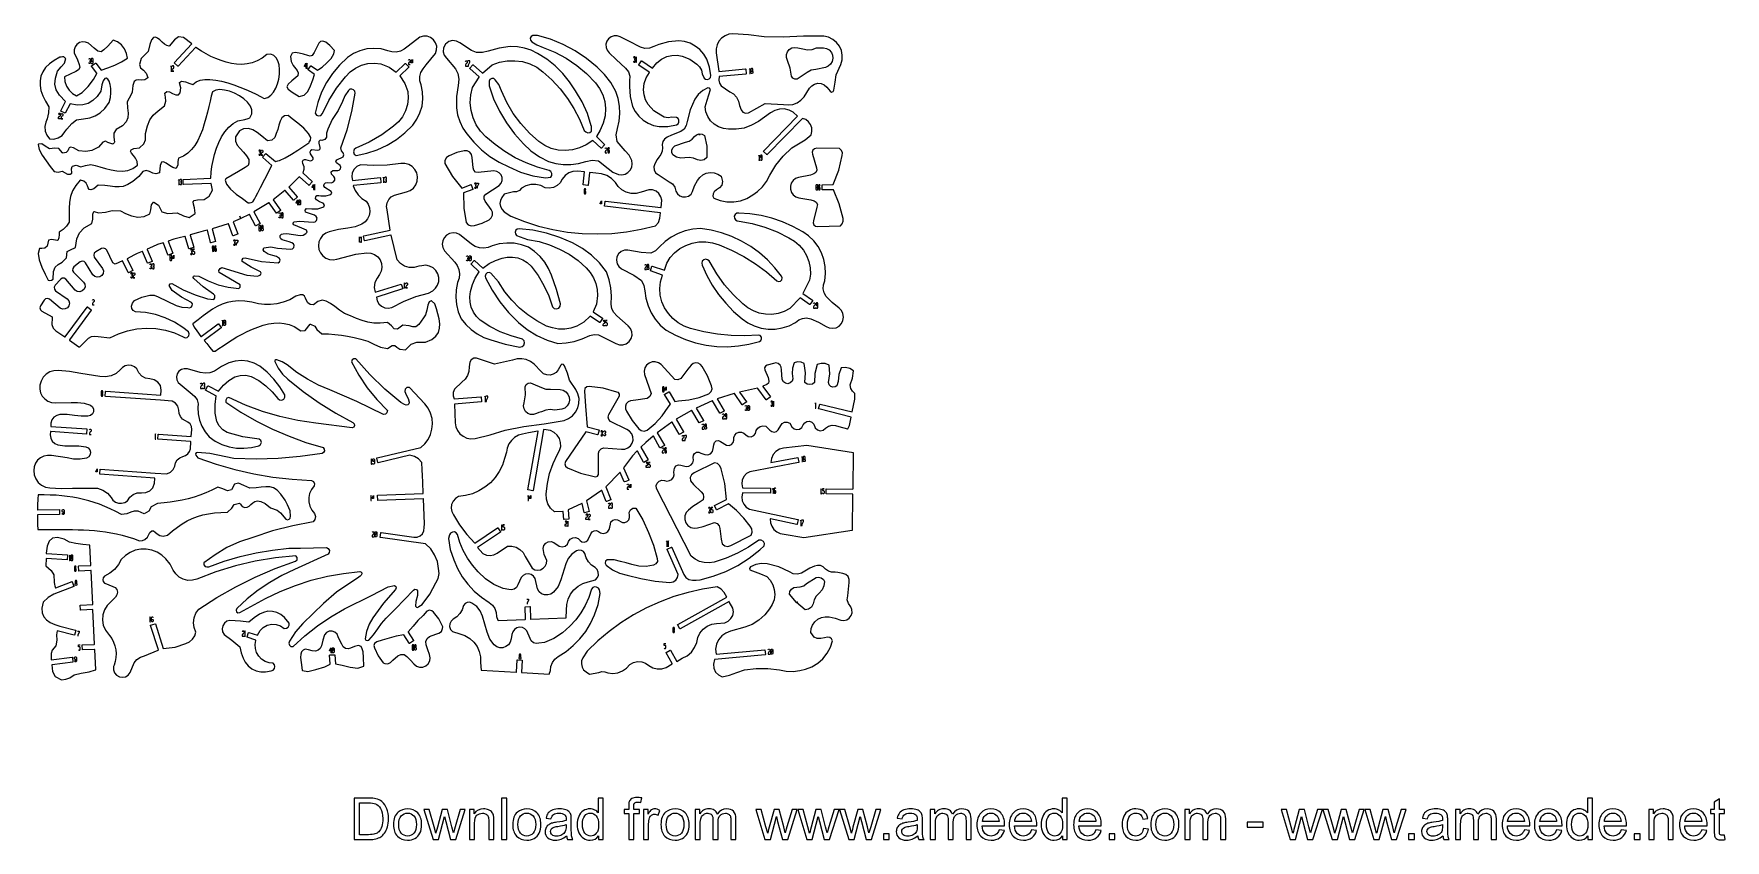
# Model space of a CAD drawing. Header units: millimetres. Extents: x -353 to 643, y -346 to 129.
import ezdxf

# ---------------------------------------------------------------- set-up
doc = ezdxf.new("R2010")
doc.units = ezdxf.units.MM
doc.header["$MEASUREMENT"] = 0
doc.layers.add('Layer 1', color=7, linetype='Continuous')

msp = doc.modelspace()

# ---------------------------------------------------------------- linework, layer by layer
at = {"layer": 'Layer 1', "lineweight": 9}
for points, knots in [([(-335.7987, 58.4619), (-335.7987, 58.4619), (-335.7987, 58.4329), (-335.7987, 58.4329), (-335.7987, 58.4329), (-335.7987, 58.4329), (-333.827, 58.8099), (-333.827, 58.8099), (-333.827, 58.8099), (-333.827, 58.8099), (-332.8702, 59.6507), (-332.8702, 59.6507), (-332.8702, 59.6507), (-332.8702, 59.6507), (-332.4353, 60.6945), (-332.4353, 60.6945), (-332.4353, 60.6945), (-332.4353, 60.6945), (-332.0584, 61.5644), (-332.0584, 61.5644), (-332.0584, 61.5644), (-332.0584, 61.5644), (-331.2175, 61.9123), (-331.2175, 61.9123), (-331.2175, 61.9123), (-331.2175, 61.9123), (-329.4778, 61.4195), (-329.4778, 61.4195), (-329.4778, 61.4195), (-329.4778, 61.4195), (-326.2883, 59.7667), (-326.2883, 59.7667), (-326.2883, 59.7667), (-326.2883, 59.7667), (-322.2579, 59.3318), (-322.2579, 59.3318), (-322.2579, 59.3318), (-322.2579, 59.3318), (-318.6626, 59.9697), (-318.6626, 59.9697), (-318.6626, 59.9697), (-318.6626, 59.9697), (-314.8931, 61.8254), (-314.8931, 61.8254), (-314.8931, 61.8254), (-314.8931, 61.8254), (-312.1965, 64.841), (-312.1965, 64.841), (-312.1965, 64.841), (-312.1965, 64.841), (-310.7757, 65.3918), (-310.7757, 65.3918), (-310.7757, 65.3918), (-310.7757, 65.3918), (-309.268, 64.6089), (-309.268, 64.6089), (-309.268, 64.6089), (-309.268, 64.6089), (-306.3974, 63.7391), (-306.3974, 63.7391), (-306.3974, 63.7391), (-306.3974, 63.7391), (-306.2815, 63.7681), (-306.2815, 63.7681), (-306.2815, 63.7681), (-306.2815, 63.7681), (-306.0205, 64.0581), (-306.0205, 64.0581), (-306.0205, 64.0581), (-306.0205, 64.0581), (-305.6726, 64.406), (-305.6726, 64.406), (-305.6726, 64.406), (-305.6726, 64.406), (-305.2956, 64.7249), (-305.2956, 64.7249), (-305.2956, 64.7249), (-305.2956, 64.7249), (-305.7305, 67.8274), (-305.7305, 67.8274), (-305.7305, 67.8274), (-305.7305, 67.8274), (-305.7596, 70.1181), (-305.7596, 70.1181), (-305.7596, 70.1181), (-305.7596, 70.1181), (-304.3678, 72.3506), (-304.3678, 72.3506), (-304.3678, 72.3506), (-304.3678, 72.3506), (-300.6274, 74.4963), (-300.6274, 74.4963), (-300.6274, 74.4963), (-300.6274, 74.4963), (-298.5107, 76.7289), (-298.5107, 76.7289), (-298.5107, 76.7289), (-298.5107, 76.7289), (-297.5829, 79.1356), (-297.5829, 79.1356), (-297.5829, 79.1356), (-297.5829, 79.1356), (-297.4379, 81.8611), (-297.4379, 81.8611), (-297.4379, 81.8611), (-297.4379, 81.8611), (-297.6698, 84.9637), (-297.6698, 84.9637), (-297.6698, 84.9637), (-297.6698, 84.9637), (-297.8438, 88.6171), (-297.8438, 88.6171), (-297.8438, 88.6171), (-297.8438, 88.6171), (-296.7709, 90.6467), (-296.7709, 90.6467), (-296.7709, 90.6467), (-296.7709, 90.6467), (-295.7852, 92.4445), (-295.7852, 92.4445), (-295.7852, 92.4445), (-295.7852, 92.4445), (-294.9153, 94.2713), (-294.9153, 94.2713), (-294.9153, 94.2713), (-294.9153, 94.2713), (-294.6253, 98.3015), (-294.6253, 98.3015), (-294.6253, 98.3015), (-294.6253, 98.3015), (-293.8134, 100.5052), (-293.8134, 100.5052), (-293.8134, 100.5052), (-293.8134, 100.5052), (-292.5956, 101.3751), (-292.5956, 101.3751), (-292.5956, 101.3751), (-292.5956, 101.3751), (-291.0589, 101.4911), (-291.0589, 101.4911), (-291.0589, 101.4911), (-291.0589, 101.4911), (-289.3192, 101.4041), (-289.3192, 101.4041), (-289.3192, 101.4041), (-289.3192, 101.4041), (-287.5215, 101.636), (-287.5215, 101.636), (-287.5215, 101.636), (-287.5215, 101.636), (-285.8107, 102.7089), (-285.8107, 102.7089), (-285.8107, 102.7089), (-285.8107, 102.7089), (-285.7527, 102.8538), (-285.7527, 102.8538), (-285.7527, 102.8538), (-285.7527, 102.8538), (-286.6516, 105.5214), (-286.6516, 105.5214), (-286.6516, 105.5214), (-286.6516, 105.5214), (-288.3623, 107.1452), (-288.3623, 107.1452), (-288.3623, 107.1452), (-288.3623, 107.1452), (-290.0151, 108.537), (-290.0151, 108.537), (-290.0151, 108.537), (-290.0151, 108.537), (-290.74, 110.5666), (-290.74, 110.5666), (-290.74, 110.5666), (-290.74, 110.5666), (-289.6671, 114.0751), (-289.6671, 114.0751), (-289.6671, 114.0751), (-289.6671, 114.0751), (-288.3333, 115.4668), (-288.3333, 115.4668), (-288.3333, 115.4668), (-288.3333, 115.4668), (-286.9705, 116.8296), (-286.9705, 116.8296), (-286.9705, 116.8296), (-286.9705, 116.8296), (-285.5788, 118.1634), (-285.5788, 118.1634), (-285.5788, 118.1634), (-285.5788, 118.1634), (-284.6509, 122.4546), (-284.6509, 122.4546), (-284.6509, 122.4546), (-284.6509, 122.4546), (-283.636, 125.1223), (-283.636, 125.1223), (-283.636, 125.1223), (-283.636, 125.1223), (-282.5052, 126.4562), (-282.5052, 126.4562), (-282.5052, 126.4562), (-282.5052, 126.4562), (-281.2874, 126.6881), (-281.2874, 126.6881), (-281.2874, 126.6881), (-281.2874, 126.6881), (-280.0116, 126.1371), (-280.0116, 126.1371), (-280.0116, 126.1371), (-280.0116, 126.1371), (-278.6778, 125.0644), (-278.6778, 125.0644), (-278.6778, 125.0644), (-278.6778, 125.0644), (-277.286, 123.7885), (-277.286, 123.7885), (-277.286, 123.7885), (-277.286, 123.7885), (-275.9233, 122.5418), (-275.9233, 122.5418), (-275.9233, 122.5418), (-275.9233, 122.5418), (-274.5315, 121.6719), (-274.5315, 121.6719), (-274.5315, 121.6719), (-274.5315, 121.6719), (-273.2267, 121.4109), (-273.2267, 121.4109), (-273.2267, 121.4109), (-273.2267, 121.4109), (-273.1107, 121.4689), (-273.1107, 121.4689), (-273.1107, 121.4689), (-273.1107, 121.4689), (-270.0662, 125.1223), (-270.0662, 125.1223), (-270.0662, 125.1223), (-270.0662, 125.1223), (-267.6306, 126.862), (-267.6306, 126.862), (-267.6306, 126.862), (-267.6306, 126.862), (-264.789, 126.3981), (-264.789, 126.3981), (-264.789, 126.3981), (-264.789, 126.3981), (-259.8018, 122.7446), (-259.8018, 122.7446), (-259.8018, 122.7446), (-259.8018, 122.7446), (-270.2112, 111.6395), (-270.2112, 111.6395), (-270.2112, 111.6395), (-270.2112, 111.6395), (-270.2401, 111.5525), (-270.2401, 111.5525), (-270.2401, 111.5525), (-270.2401, 111.5525), (-270.2112, 111.4655), (-270.2112, 111.4655), (-270.2112, 111.4655), (-270.2112, 111.4655), (-268.1815, 109.5808), (-268.1815, 109.5808), (-268.1815, 109.5808), (-268.1815, 109.5808), (-268.0945, 109.5518), (-268.0945, 109.5518), (-268.0945, 109.5518), (-268.0945, 109.5518), (-268.0075, 109.5808), (-268.0075, 109.5808), (-268.0075, 109.5808), (-268.0075, 109.5808), (-257.6852, 120.599), (-257.6852, 120.599), (-257.6852, 120.599), (-257.6852, 120.599), (-257.6271, 120.657), (-257.6271, 120.657), (-257.6271, 120.657), (-257.6271, 120.657), (-257.5401, 120.6281), (-257.5401, 120.6281), (-257.5401, 120.6281), (-257.5401, 120.6281), (-254.2058, 118.3953), (-254.2058, 118.3953), (-254.2058, 118.3953), (-254.2058, 118.3953), (-251.4511, 116.8296), (-251.4511, 116.8296), (-251.4511, 116.8296), (-251.4511, 116.8296), (-248.6096, 115.3799), (-248.6096, 115.3799), (-248.6096, 115.3799), (-248.6096, 115.3799), (-245.6521, 114.046), (-245.6521, 114.046), (-245.6521, 114.046), (-245.6521, 114.046), (-242.6655, 112.8573), (-242.6655, 112.8573), (-242.6655, 112.8573), (-242.6655, 112.8573), (-239.65, 111.9004), (-239.65, 111.9004), (-239.65, 111.9004), (-239.65, 111.9004), (-236.5765, 111.1755), (-236.5765, 111.1755), (-236.5765, 111.1755), (-236.5765, 111.1755), (-233.503, 110.7405), (-233.503, 110.7405), (-233.503, 110.7405), (-233.503, 110.7405), (-230.4296, 110.6247), (-230.4296, 110.6247), (-230.4296, 110.6247), (-230.4296, 110.6247), (-227.356, 110.8856), (-227.356, 110.8856), (-227.356, 110.8856), (-227.356, 110.8856), (-224.3406, 111.5525), (-224.3406, 111.5525), (-224.3406, 111.5525), (-224.3406, 111.5525), (-221.383, 112.6833), (-221.383, 112.6833), (-221.383, 112.6833), (-221.383, 112.6833), (-218.5125, 114.307), (-218.5125, 114.307), (-218.5125, 114.307), (-218.5125, 114.307), (-215.6998, 116.4527), (-215.6998, 116.4527), (-215.6998, 116.4527), (-215.6998, 116.4527), (-213.4381, 116.5977), (-213.4381, 116.5977), (-213.4381, 116.5977), (-213.4381, 116.5977), (-211.6114, 115.9597), (-211.6114, 115.9597), (-211.6114, 115.9597), (-211.6114, 115.9597), (-210.1907, 114.597), (-210.1907, 114.597), (-210.1907, 114.597), (-210.1907, 114.597), (-209.1758, 112.7123), (-209.1758, 112.7123), (-209.1758, 112.7123), (-209.1758, 112.7123), (-208.538, 110.3637), (-208.538, 110.3637), (-208.538, 110.3637), (-208.538, 110.3637), (-208.248, 107.7251), (-208.248, 107.7251), (-208.248, 107.7251), (-208.248, 107.7251), (-208.335, 104.8836), (-208.335, 104.8836), (-208.335, 104.8836), (-208.335, 104.8836), (-208.712, 102.013), (-208.712, 102.013), (-208.712, 102.013), (-208.712, 102.013), (-209.4368, 99.2004), (-209.4368, 99.2004), (-209.4368, 99.2004), (-209.4368, 99.2004), (-210.4517, 96.5618), (-210.4517, 96.5618), (-210.4517, 96.5618), (-210.4517, 96.5618), (-211.7565, 94.2711), (-211.7565, 94.2711), (-211.7565, 94.2711), (-211.7565, 94.2711), (-213.3511, 92.4155), (-213.3511, 92.4155), (-213.3511, 92.4155), (-213.3511, 92.4155), (-215.1779, 91.1396), (-215.1779, 91.1396), (-215.1779, 91.1396), (-215.1779, 91.1396), (-217.2656, 90.5597), (-217.2656, 90.5597), (-217.2656, 90.5597), (-217.2656, 90.5597), (-219.3823, 91.7485), (-219.3823, 91.7485), (-219.3823, 91.7485), (-219.3823, 91.7485), (-221.9629, 93.0823), (-221.9629, 93.0823), (-221.9629, 93.0823), (-221.9629, 93.0823), (-224.8915, 94.5032), (-224.8915, 94.5032), (-224.8915, 94.5032), (-224.8915, 94.5032), (-228.11, 95.9239), (-228.11, 95.9239), (-228.11, 95.9239), (-228.11, 95.9239), (-231.5314, 97.3156), (-231.5314, 97.3156), (-231.5314, 97.3156), (-231.5314, 97.3156), (-235.0977, 98.6204), (-235.0977, 98.6204), (-235.0977, 98.6204), (-235.0977, 98.6204), (-238.7222, 99.7803), (-238.7222, 99.7803), (-238.7222, 99.7803), (-238.7222, 99.7803), (-242.3176, 100.7371), (-242.3176, 100.7371), (-242.3176, 100.7371), (-242.3176, 100.7371), (-245.826, 101.433), (-245.826, 101.433), (-245.826, 101.433), (-245.826, 101.433), (-249.1895, 101.781), (-249.1895, 101.781), (-249.1895, 101.781), (-249.1895, 101.781), (-252.263, 101.781), (-252.263, 101.781), (-252.263, 101.781), (-252.263, 101.781), (-255.0466, 101.317), (-255.0466, 101.317), (-255.0466, 101.317), (-255.0466, 101.317), (-257.3952, 100.3312), (-257.3952, 100.3312), (-257.3952, 100.3312), (-257.3952, 100.3312), (-259.3089, 98.8234), (-259.3089, 98.8234), (-259.3089, 98.8234), (-259.3089, 98.8234), (-260.9907, 99.3454), (-260.9907, 99.3454), (-260.9907, 99.3454), (-260.9907, 99.3454), (-263.5133, 100.3022), (-263.5133, 100.3022), (-263.5133, 100.3022), (-263.5133, 100.3022), (-265.8908, 100.7951), (-265.8908, 100.7951), (-265.8908, 100.7951), (-265.8908, 100.7951), (-267.0797, 100.0122), (-267.0797, 100.0122), (-267.0797, 100.0122), (-267.0797, 100.0122), (-267.1377, 99.8673), (-267.1377, 99.8673), (-267.1377, 99.8673), (-267.1377, 99.8673), (-266.2969, 96.8518), (-266.2969, 96.8518), (-266.2969, 96.8518), (-266.2969, 96.8518), (-266.7027, 93.8073), (-266.7027, 93.8073), (-266.7027, 93.8073), (-266.7027, 93.8073), (-267.8045, 92.6474), (-267.8045, 92.6474), (-267.8045, 92.6474), (-267.8045, 92.6474), (-269.3703, 92.7923), (-269.3703, 92.7923), (-269.3703, 92.7923), (-269.3703, 92.7923), (-271.1681, 93.5752), (-271.1681, 93.5752), (-271.1681, 93.5752), (-271.1681, 93.5752), (-272.9658, 94.4162), (-272.9658, 94.4162), (-272.9658, 94.4162), (-272.9658, 94.4162), (-274.5605, 94.6481), (-274.5605, 94.6481), (-274.5605, 94.6481), (-274.5605, 94.6481), (-275.6623, 93.7492), (-275.6623, 93.7492), (-275.6623, 93.7492), (-275.6623, 93.7492), (-275.7203, 93.6333), (-275.7203, 93.6333), (-275.7203, 93.6333), (-275.7203, 93.6333), (-275.2853, 91.2556), (-275.2853, 91.2556), (-275.2853, 91.2556), (-275.2853, 91.2556), (-275.1114, 88.965), (-275.1114, 88.965), (-275.1114, 88.965), (-275.1114, 88.965), (-276.0393, 86.2395), (-276.0393, 86.2395), (-276.0393, 86.2395), (-276.0393, 86.2395), (-279.7797, 83.3108), (-279.7797, 83.3108), (-279.7797, 83.3108), (-279.7797, 83.3108), (-282.5342, 80.7013), (-282.5342, 80.7013), (-282.5342, 80.7013), (-282.5342, 80.7013), (-284.5349, 77.9177), (-284.5349, 77.9177), (-284.5349, 77.9177), (-284.5349, 77.9177), (-285.9557, 74.4383), (-285.9557, 74.4383), (-285.9557, 74.4383), (-285.9557, 74.4383), (-287.0575, 69.8281), (-287.0575, 69.8281), (-287.0575, 69.8281), (-287.0575, 69.8281), (-287.2025, 66.2907), (-287.2025, 66.2907), (-287.2025, 66.2907), (-287.2025, 66.2907), (-288.0723, 63.826), (-288.0723, 63.826), (-288.0723, 63.826), (-288.0723, 63.826), (-290.5949, 61.5644), (-290.5949, 61.5644), (-290.5949, 61.5644), (-290.5949, 61.5644), (-294.0164, 61.0715), (-294.0164, 61.0715), (-294.0164, 61.0715), (-294.0164, 61.0715), (-295.6692, 60.3756), (-295.6692, 60.3756), (-295.6692, 60.3756), (-295.6692, 60.3756), (-295.9881, 59.5058), (-295.9881, 59.5058), (-295.9881, 59.5058), (-295.9881, 59.5058), (-295.4082, 58.404), (-295.4082, 58.404), (-295.4082, 58.404), (-295.4082, 58.404), (-294.2774, 57.0122), (-294.2774, 57.0122), (-294.2774, 57.0122), (-294.2774, 57.0122), (-293.0305, 55.3884), (-293.0305, 55.3884), (-293.0305, 55.3884), (-293.0305, 55.3884), (-292.1027, 53.4458), (-292.1027, 53.4458), (-292.1027, 53.4458), (-292.1027, 53.4458), (-291.8418, 51.1841), (-291.8418, 51.1841), (-291.8418, 51.1841), (-291.8418, 51.1841), (-294.5093, 49.2124), (-294.5093, 49.2124), (-294.5093, 49.2124), (-294.5093, 49.2124), (-297.4959, 48.1106), (-297.4959, 48.1106), (-297.4959, 48.1106), (-297.4959, 48.1106), (-300.7144, 47.7336), (-300.7144, 47.7336), (-300.7144, 47.7336), (-300.7144, 47.7336), (-304.0778, 47.9366), (-304.0778, 47.9366), (-304.0778, 47.9366), (-304.0778, 47.9366), (-307.4413, 48.5165), (-307.4413, 48.5165), (-307.4413, 48.5165), (-307.4413, 48.5165), (-310.7757, 49.3574), (-310.7757, 49.3574), (-310.7757, 49.3574), (-310.7757, 49.3574), (-313.9363, 50.2852), (-313.9363, 50.2852), (-313.9363, 50.2852), (-313.9363, 50.2852), (-316.8357, 51.126), (-316.8357, 51.126), (-316.8357, 51.126), (-316.8357, 51.126), (-319.3584, 51.735), (-319.3584, 51.735), (-319.3584, 51.735), (-319.3584, 51.735), (-322.49, 51.0102), (-322.49, 51.0102), (-322.49, 51.0102), (-322.49, 51.0102), (-325.2445, 50.3432), (-325.2445, 50.3432), (-325.2445, 50.3432), (-325.2445, 50.3432), (-327.999, 51.1841), (-327.999, 51.1841), (-327.999, 51.1841), (-327.999, 51.1841), (-330.1736, 50.6622), (-330.1736, 50.6622), (-330.1736, 50.6622), (-330.1736, 50.6622), (-330.2606, 50.5752), (-330.2606, 50.5752), (-330.2606, 50.5752), (-330.2606, 50.5752), (-330.6667, 49.0965), (-330.6667, 49.0965), (-330.6667, 49.0965), (-330.6667, 49.0965), (-330.4346, 46.6898), (-330.4346, 46.6898), (-330.4346, 46.6898), (-330.4346, 46.6898), (-330.4927, 46.6028), (-330.4927, 46.6028), (-330.4927, 46.6028), (-330.4927, 46.6028), (-331.4205, 45.965), (-331.4205, 45.965), (-331.4205, 45.965), (-331.4205, 45.965), (-332.2034, 45.878), (-332.2034, 45.878), (-332.2034, 45.878), (-332.2034, 45.878), (-332.9571, 45.9939), (-332.9571, 45.9939), (-332.9571, 45.9939), (-332.9571, 45.9939), (-336.2917, 47.8206), (-336.2917, 47.8206), (-336.2917, 47.8206), (-336.2917, 47.8206), (-338.5824, 47.1537), (-338.5824, 47.1537), (-338.5824, 47.1537), (-338.5824, 47.1537), (-340.989, 47.5596), (-340.989, 47.5596), (-340.989, 47.5596), (-340.989, 47.5596), (-343.1926, 50.5752), (-343.1926, 50.5752), (-343.1926, 50.5752), (-343.1926, 50.5752), (-345.6861, 53.8226), (-345.6861, 53.8226), (-345.6861, 53.8226), (-345.6861, 53.8226), (-347.9768, 57.1571), (-347.9768, 57.1571), (-347.9768, 57.1571), (-347.9768, 57.1571), (-349.6876, 60.4626), (-349.6876, 60.4626), (-349.6876, 60.4626), (-349.6876, 60.4626), (-350.3255, 63.4201), (-350.3255, 63.4201), (-350.3255, 63.4201), (-350.3255, 63.4201), (-350.2965, 63.5071), (-350.2965, 63.5071), (-350.2965, 63.5071), (-350.2965, 63.5071), (-350.2094, 63.5651), (-350.2094, 63.5651), (-350.2094, 63.5651), (-350.2094, 63.5651), (-348.2379, 63.826), (-348.2379, 63.826), (-348.2379, 63.826), (-348.2379, 63.826), (-346.1791, 62.5503), (-346.1791, 62.5503), (-346.1791, 62.5503), (-346.1791, 62.5503), (-343.5695, 60.9555), (-343.5695, 60.9555), (-343.5695, 60.9555), (-343.5695, 60.9555), (-340.4671, 61.3325), (-340.4671, 61.3325), (-340.4671, 61.3325), (-340.4671, 61.3325), (-338.1475, 61.1585), (-338.1475, 61.1585), (-338.1475, 61.1585), (-338.1475, 61.1585), (-335.9147, 58.491), (-335.9147, 58.491), (-335.9147, 58.491), (-335.9147, 58.491), (-335.7987, 58.4619), (-335.7987, 58.4619)], [0, 0, 0, 0, 0.00543478, 0.00543478, 0.00543478, 0.00543478, 0.01086957, 0.01086957, 0.01086957, 0.01086957, 0.01630435, 0.01630435, 0.01630435, 0.01630435, 0.02173913, 0.02173913, 0.02173913, 0.02173913, 0.02717391, 0.02717391, 0.02717391, 0.02717391, 0.0326087, 0.0326087, 0.0326087, 0.0326087, 0.03804348, 0.03804348, 0.03804348, 0.03804348, 0.04347826, 0.04347826, 0.04347826, 0.04347826, 0.04891304, 0.04891304, 0.04891304, 0.04891304, 0.05434783, 0.05434783, 0.05434783, 0.05434783, 0.05978261, 0.05978261, 0.05978261, 0.05978261, 0.06521739, 0.06521739, 0.06521739, 0.06521739, 0.07065217, 0.07065217, 0.07065217, 0.07065217, 0.07608696, 0.07608696, 0.07608696, 0.07608696, 0.08152174, 0.08152174, 0.08152174, 0.08152174, 0.08695652, 0.08695652, 0.08695652, 0.08695652, 0.0923913, 0.0923913, 0.0923913, 0.0923913, 0.09782609, 0.09782609, 0.09782609, 0.09782609, 0.10326087, 0.10326087, 0.10326087, 0.10326087, 0.10869565, 0.10869565, 0.10869565, 0.10869565, 0.11413043, 0.11413043, 0.11413043, 0.11413043, 0.11956522, 0.11956522, 0.11956522, 0.11956522, 0.125, 0.125, 0.125, 0.125, 0.13043478, 0.13043478, 0.13043478, 0.13043478, 0.13586957, 0.13586957, 0.13586957, 0.13586957, 0.14130435, 0.14130435, 0.14130435, 0.14130435, 0.14673913, 0.14673913, 0.14673913, 0.14673913, 0.15217391, 0.15217391, 0.15217391, 0.15217391, 0.1576087, 0.1576087, 0.1576087, 0.1576087, 0.16304348, 0.16304348, 0.16304348, 0.16304348, 0.16847826, 0.16847826, 0.16847826, 0.16847826, 0.17391304, 0.17391304, 0.17391304, 0.17391304, 0.17934783, 0.17934783, 0.17934783, 0.17934783, 0.18478261, 0.18478261, 0.18478261, 0.18478261, 0.19021739, 0.19021739, 0.19021739, 0.19021739, 0.19565217, 0.19565217, 0.19565217, 0.19565217, 0.20108696, 0.20108696, 0.20108696, 0.20108696, 0.20652174, 0.20652174, 0.20652174, 0.20652174, 0.21195652, 0.21195652, 0.21195652, 0.21195652, 0.2173913, 0.2173913, 0.2173913, 0.2173913, 0.22282609, 0.22282609, 0.22282609, 0.22282609, 0.22826087, 0.22826087, 0.22826087, 0.22826087, 0.23369565, 0.23369565, 0.23369565, 0.23369565, 0.23913043, 0.23913043, 0.23913043, 0.23913043, 0.24456522, 0.24456522, 0.24456522, 0.24456522, 0.25, 0.25, 0.25, 0.25, 0.25543478, 0.25543478, 0.25543478, 0.25543478, 0.26086957, 0.26086957, 0.26086957, 0.26086957, 0.26630435, 0.26630435, 0.26630435, 0.26630435, 0.27173913, 0.27173913, 0.27173913, 0.27173913, 0.27717391, 0.27717391, 0.27717391, 0.27717391, 0.2826087, 0.2826087, 0.2826087, 0.2826087, 0.28804348, 0.28804348, 0.28804348, 0.28804348, 0.29347826, 0.29347826, 0.29347826, 0.29347826, 0.29891304, 0.29891304, 0.29891304, 0.29891304, 0.30434783, 0.30434783, 0.30434783, 0.30434783, 0.30978261, 0.30978261, 0.30978261, 0.30978261, 0.31521739, 0.31521739, 0.31521739, 0.31521739, 0.32065217, 0.32065217, 0.32065217, 0.32065217, 0.32608696, 0.32608696, 0.32608696, 0.32608696, 0.33152174, 0.33152174, 0.33152174, 0.33152174, 0.33695652, 0.33695652, 0.33695652, 0.33695652, 0.3423913, 0.3423913, 0.3423913, 0.3423913, 0.34782609, 0.34782609, 0.34782609, 0.34782609, 0.35326087, 0.35326087, 0.35326087, 0.35326087, 0.35869565, 0.35869565, 0.35869565, 0.35869565, 0.36413043, 0.36413043, 0.36413043, 0.36413043, 0.36956522, 0.36956522, 0.36956522, 0.36956522, 0.375, 0.375, 0.375, 0.375, 0.38043478, 0.38043478, 0.38043478, 0.38043478, 0.38586957, 0.38586957, 0.38586957, 0.38586957, 0.39130435, 0.39130435, 0.39130435, 0.39130435, 0.39673913, 0.39673913, 0.39673913, 0.39673913, 0.40217391, 0.40217391, 0.40217391, 0.40217391, 0.4076087, 0.4076087, 0.4076087, 0.4076087, 0.41304348, 0.41304348, 0.41304348, 0.41304348, 0.41847826, 0.41847826, 0.41847826, 0.41847826, 0.42391304, 0.42391304, 0.42391304, 0.42391304, 0.42934783, 0.42934783, 0.42934783, 0.42934783, 0.43478261, 0.43478261, 0.43478261, 0.43478261, 0.44021739, 0.44021739, 0.44021739, 0.44021739, 0.44565217, 0.44565217, 0.44565217, 0.44565217, 0.45108696, 0.45108696, 0.45108696, 0.45108696, 0.45652174, 0.45652174, 0.45652174, 0.45652174, 0.46195652, 0.46195652, 0.46195652, 0.46195652, 0.4673913, 0.4673913, 0.4673913, 0.4673913, 0.47282609, 0.47282609, 0.47282609, 0.47282609, 0.47826087, 0.47826087, 0.47826087, 0.47826087, 0.48369565, 0.48369565, 0.48369565, 0.48369565, 0.48913043, 0.48913043, 0.48913043, 0.48913043, 0.49456522, 0.49456522, 0.49456522, 0.49456522, 0.5, 0.5, 0.5, 0.5, 0.50543478, 0.50543478, 0.50543478, 0.50543478, 0.51086957, 0.51086957, 0.51086957, 0.51086957, 0.51630435, 0.51630435, 0.51630435, 0.51630435, 0.52173913, 0.52173913, 0.52173913, 0.52173913, 0.52717391, 0.52717391, 0.52717391, 0.52717391, 0.5326087, 0.5326087, 0.5326087, 0.5326087, 0.53804348, 0.53804348, 0.53804348, 0.53804348, 0.54347826, 0.54347826, 0.54347826, 0.54347826, 0.54891304, 0.54891304, 0.54891304, 0.54891304, 0.55434783, 0.55434783, 0.55434783, 0.55434783, 0.55978261, 0.55978261, 0.55978261, 0.55978261, 0.56521739, 0.56521739, 0.56521739, 0.56521739, 0.57065217, 0.57065217, 0.57065217, 0.57065217, 0.57608696, 0.57608696, 0.57608696, 0.57608696, 0.58152174, 0.58152174, 0.58152174, 0.58152174, 0.58695652, 0.58695652, 0.58695652, 0.58695652, 0.5923913, 0.5923913, 0.5923913, 0.5923913, 0.59782609, 0.59782609, 0.59782609, 0.59782609, 0.60326087, 0.60326087, 0.60326087, 0.60326087, 0.60869565, 0.60869565, 0.60869565, 0.60869565, 0.61413043, 0.61413043, 0.61413043, 0.61413043, 0.61956522, 0.61956522, 0.61956522, 0.61956522, 0.625, 0.625, 0.625, 0.625, 0.63043478, 0.63043478, 0.63043478, 0.63043478, 0.63586957, 0.63586957, 0.63586957, 0.63586957, 0.64130435, 0.64130435, 0.64130435, 0.64130435, 0.64673913, 0.64673913, 0.64673913, 0.64673913, 0.65217391, 0.65217391, 0.65217391, 0.65217391, 0.6576087, 0.6576087, 0.6576087, 0.6576087, 0.66304348, 0.66304348, 0.66304348, 0.66304348, 0.66847826, 0.66847826, 0.66847826, 0.66847826, 0.67391304, 0.67391304, 0.67391304, 0.67391304, 0.67934783, 0.67934783, 0.67934783, 0.67934783, 0.68478261, 0.68478261, 0.68478261, 0.68478261, 0.69021739, 0.69021739, 0.69021739, 0.69021739, 0.69565217, 0.69565217, 0.69565217, 0.69565217, 0.70108696, 0.70108696, 0.70108696, 0.70108696, 0.70652174, 0.70652174, 0.70652174, 0.70652174, 0.71195652, 0.71195652, 0.71195652, 0.71195652, 0.7173913, 0.7173913, 0.7173913, 0.7173913, 0.72282609, 0.72282609, 0.72282609, 0.72282609, 0.72826087, 0.72826087, 0.72826087, 0.72826087, 0.73369565, 0.73369565, 0.73369565, 0.73369565, 0.73913043, 0.73913043, 0.73913043, 0.73913043, 0.74456522, 0.74456522, 0.74456522, 0.74456522, 0.75, 0.75, 0.75, 0.75, 0.75543478, 0.75543478, 0.75543478, 0.75543478, 0.76086957, 0.76086957, 0.76086957, 0.76086957, 0.76630435, 0.76630435, 0.76630435, 0.76630435, 0.77173913, 0.77173913, 0.77173913, 0.77173913, 0.77717391, 0.77717391, 0.77717391, 0.77717391, 0.7826087, 0.7826087, 0.7826087, 0.7826087, 0.78804348, 0.78804348, 0.78804348, 0.78804348, 0.79347826, 0.79347826, 0.79347826, 0.79347826, 0.79891304, 0.79891304, 0.79891304, 0.79891304, 0.80434783, 0.80434783, 0.80434783, 0.80434783, 0.80978261, 0.80978261, 0.80978261, 0.80978261, 0.81521739, 0.81521739, 0.81521739, 0.81521739, 0.82065217, 0.82065217, 0.82065217, 0.82065217, 0.82608696, 0.82608696, 0.82608696, 0.82608696, 0.83152174, 0.83152174, 0.83152174, 0.83152174, 0.83695652, 0.83695652, 0.83695652, 0.83695652, 0.8423913, 0.8423913, 0.8423913, 0.8423913, 0.84782609, 0.84782609, 0.84782609, 0.84782609, 0.85326087, 0.85326087, 0.85326087, 0.85326087, 0.85869565, 0.85869565, 0.85869565, 0.85869565, 0.86413043, 0.86413043, 0.86413043, 0.86413043, 0.86956522, 0.86956522, 0.86956522, 0.86956522, 0.875, 0.875, 0.875, 0.875, 0.88043478, 0.88043478, 0.88043478, 0.88043478, 0.88586957, 0.88586957, 0.88586957, 0.88586957, 0.89130435, 0.89130435, 0.89130435, 0.89130435, 0.89673913, 0.89673913, 0.89673913, 0.89673913, 0.90217391, 0.90217391, 0.90217391, 0.90217391, 0.9076087, 0.9076087, 0.9076087, 0.9076087, 0.91304348, 0.91304348, 0.91304348, 0.91304348, 0.91847826, 0.91847826, 0.91847826, 0.91847826, 0.92391304, 0.92391304, 0.92391304, 0.92391304, 0.92934783, 0.92934783, 0.92934783, 0.92934783, 0.93478261, 0.93478261, 0.93478261, 0.93478261, 0.94021739, 0.94021739, 0.94021739, 0.94021739, 0.94565217, 0.94565217, 0.94565217, 0.94565217, 0.95108696, 0.95108696, 0.95108696, 0.95108696, 0.95652174, 0.95652174, 0.95652174, 0.95652174, 0.96195652, 0.96195652, 0.96195652, 0.96195652, 0.9673913, 0.9673913, 0.9673913, 0.9673913, 0.97282609, 0.97282609, 0.97282609, 0.97282609, 0.97826087, 0.97826087, 0.97826087, 0.97826087, 0.98369565, 0.98369565, 0.98369565, 0.98369565, 0.98913043, 0.98913043, 0.98913043, 0.98913043, 1, 1, 1, 1]), ([(-297.8148, 114.307), (-297.8148, 114.307), (-301.2942, 112.1323), (-301.2942, 112.1323), (-301.2942, 112.1323), (-301.2942, 112.1323), (-305.2375, 110.1607), (-305.2375, 110.1607), (-305.2375, 110.1607), (-305.2375, 110.1607), (-309.268, 108.5369), (-309.268, 108.5369), (-309.268, 108.5369), (-309.268, 108.5369), (-313.3274, 107.2032), (-313.3274, 107.2032), (-313.3274, 107.2032), (-313.3274, 107.2032), (-316.4298, 111.3205), (-316.4298, 111.3205), (-316.4298, 111.3205), (-316.4298, 111.3205), (-316.4879, 111.3785), (-316.4879, 111.3785), (-316.4879, 111.3785), (-316.4879, 111.3785), (-316.6038, 111.3495), (-316.6038, 111.3495), (-316.6038, 111.3495), (-316.6038, 111.3495), (-318.8364, 109.7548), (-318.8364, 109.7548), (-318.8364, 109.7548), (-318.8364, 109.7548), (-318.8945, 109.6678), (-318.8945, 109.6678), (-318.8945, 109.6678), (-318.8945, 109.6678), (-318.8654, 109.5808), (-318.8654, 109.5808), (-318.8654, 109.5808), (-318.8654, 109.5808), (-315.7339, 105.3764), (-315.7339, 105.3764), (-315.7339, 105.3764), (-315.7339, 105.3764), (-315.7049, 105.2604), (-315.7049, 105.2604), (-315.7049, 105.2604), (-315.7049, 105.2604), (-317.7637, 101.6649), (-317.7637, 101.6649), (-317.7637, 101.6649), (-317.7637, 101.6649), (-320.8661, 97.6926), (-320.8661, 97.6926), (-320.8661, 97.6926), (-320.8661, 97.6926), (-324.4036, 94.0102), (-324.4036, 94.0102), (-324.4036, 94.0102), (-324.4036, 94.0102), (-327.7091, 92.1255), (-327.7091, 92.1255), (-327.7091, 92.1255), (-327.7091, 92.1255), (-330.0867, 93.5752), (-330.0867, 93.5752), (-330.0867, 93.5752), (-330.0867, 93.5752), (-332.0872, 95.518), (-332.0872, 95.518), (-332.0872, 95.518), (-332.0872, 95.518), (-333.5951, 97.8375), (-333.5951, 97.8375), (-333.5951, 97.8375), (-333.5951, 97.8375), (-334.552, 100.4762), (-334.552, 100.4762), (-334.552, 100.4762), (-334.552, 100.4762), (-334.8709, 103.2307), (-334.8709, 103.2307), (-334.8709, 103.2307), (-334.8709, 103.2307), (-334.7839, 103.3467), (-334.7839, 103.3467), (-334.7839, 103.3467), (-334.7839, 103.3467), (-328.1729, 106.4203), (-328.1729, 106.4203), (-328.1729, 106.4203), (-328.1729, 106.4203), (-326.5202, 107.5221), (-326.5202, 107.5221), (-326.5202, 107.5221), (-326.5202, 107.5221), (-325.8823, 108.7978), (-325.8823, 108.7978), (-325.8823, 108.7978), (-325.8823, 108.7978), (-326.1434, 110.6245), (-326.1434, 110.6245), (-326.1434, 110.6245), (-326.1434, 110.6245), (-327.2161, 113.3501), (-327.2161, 113.3501), (-327.2161, 113.3501), (-327.2161, 113.3501), (-329.0428, 117.3805), (-329.0428, 117.3805), (-329.0428, 117.3805), (-329.0428, 117.3805), (-329.1009, 119.2073), (-329.1009, 119.2073), (-329.1009, 119.2073), (-329.1009, 119.2073), (-328.579, 120.9179), (-328.579, 120.9179), (-328.579, 120.9179), (-328.579, 120.9179), (-327.5061, 122.3967), (-327.5061, 122.3967), (-327.5061, 122.3967), (-327.5061, 122.3967), (-326.0273, 123.4405), (-326.0273, 123.4405), (-326.0273, 123.4405), (-326.0273, 123.4405), (-324.2586, 123.9336), (-324.2586, 123.9336), (-324.2586, 123.9336), (-324.2586, 123.9336), (-322.4609, 123.8175), (-322.4609, 123.8175), (-322.4609, 123.8175), (-322.4609, 123.8175), (-320.779, 123.1216), (-320.779, 123.1216), (-320.779, 123.1216), (-320.779, 123.1216), (-317.4447, 120.1351), (-317.4447, 120.1351), (-317.4447, 120.1351), (-317.4447, 120.1351), (-315.1249, 118.4823), (-315.1249, 118.4823), (-315.1249, 118.4823), (-315.1249, 118.4823), (-313.3274, 118.1344), (-313.3274, 118.1344), (-313.3274, 118.1344), (-313.3274, 118.1344), (-311.5876, 119.1203), (-311.5876, 119.1203), (-311.5876, 119.1203), (-311.5876, 119.1203), (-309.3839, 121.4109), (-309.3839, 121.4109), (-309.3839, 121.4109), (-309.3839, 121.4109), (-306.2524, 125.0063), (-306.2524, 125.0063), (-306.2524, 125.0063), (-306.2524, 125.0063), (-303.5849, 123.8464), (-303.5849, 123.8464), (-303.5849, 123.8464), (-303.5849, 123.8464), (-301.2942, 122.0778), (-301.2942, 122.0778), (-301.2942, 122.0778), (-301.2942, 122.0778), (-299.5256, 119.8162), (-299.5256, 119.8162), (-299.5256, 119.8162), (-299.5256, 119.8162), (-298.3367, 117.1485), (-298.3367, 117.1485), (-298.3367, 117.1485), (-298.3367, 117.1485), (-297.8148, 114.307), (-297.8148, 114.307)], [0, 0, 0, 0, 0.0212766, 0.0212766, 0.0212766, 0.0212766, 0.04255319, 0.04255319, 0.04255319, 0.04255319, 0.06382979, 0.06382979, 0.06382979, 0.06382979, 0.08510638, 0.08510638, 0.08510638, 0.08510638, 0.10638298, 0.10638298, 0.10638298, 0.10638298, 0.12765957, 0.12765957, 0.12765957, 0.12765957, 0.14893617, 0.14893617, 0.14893617, 0.14893617, 0.17021277, 0.17021277, 0.17021277, 0.17021277, 0.19148936, 0.19148936, 0.19148936, 0.19148936, 0.21276596, 0.21276596, 0.21276596, 0.21276596, 0.23404255, 0.23404255, 0.23404255, 0.23404255, 0.25531915, 0.25531915, 0.25531915, 0.25531915, 0.27659574, 0.27659574, 0.27659574, 0.27659574, 0.29787234, 0.29787234, 0.29787234, 0.29787234, 0.31914894, 0.31914894, 0.31914894, 0.31914894, 0.34042553, 0.34042553, 0.34042553, 0.34042553, 0.36170213, 0.36170213, 0.36170213, 0.36170213, 0.38297872, 0.38297872, 0.38297872, 0.38297872, 0.40425532, 0.40425532, 0.40425532, 0.40425532, 0.42553191, 0.42553191, 0.42553191, 0.42553191, 0.44680851, 0.44680851, 0.44680851, 0.44680851, 0.46808511, 0.46808511, 0.46808511, 0.46808511, 0.4893617, 0.4893617, 0.4893617, 0.4893617, 0.5106383, 0.5106383, 0.5106383, 0.5106383, 0.53191489, 0.53191489, 0.53191489, 0.53191489, 0.55319149, 0.55319149, 0.55319149, 0.55319149, 0.57446809, 0.57446809, 0.57446809, 0.57446809, 0.59574468, 0.59574468, 0.59574468, 0.59574468, 0.61702128, 0.61702128, 0.61702128, 0.61702128, 0.63829787, 0.63829787, 0.63829787, 0.63829787, 0.65957447, 0.65957447, 0.65957447, 0.65957447, 0.68085106, 0.68085106, 0.68085106, 0.68085106, 0.70212766, 0.70212766, 0.70212766, 0.70212766, 0.72340426, 0.72340426, 0.72340426, 0.72340426, 0.74468085, 0.74468085, 0.74468085, 0.74468085, 0.76595745, 0.76595745, 0.76595745, 0.76595745, 0.78723404, 0.78723404, 0.78723404, 0.78723404, 0.80851064, 0.80851064, 0.80851064, 0.80851064, 0.82978723, 0.82978723, 0.82978723, 0.82978723, 0.85106383, 0.85106383, 0.85106383, 0.85106383, 0.87234043, 0.87234043, 0.87234043, 0.87234043, 0.89361702, 0.89361702, 0.89361702, 0.89361702, 0.91489362, 0.91489362, 0.91489362, 0.91489362, 0.93617021, 0.93617021, 0.93617021, 0.93617021, 0.95744681, 0.95744681, 0.95744681, 0.95744681, 1, 1, 1, 1]), ([(-187.6903, 104.6225), (-187.6903, 104.6225), (-188.5601, 101.491), (-188.5601, 101.491), (-188.5601, 101.491), (-188.5601, 101.491), (-190.0099, 98.0406), (-190.0099, 98.0406), (-190.0099, 98.0406), (-190.0099, 98.0406), (-191.6336, 94.7641), (-191.6336, 94.7641), (-191.6336, 94.7641), (-191.6336, 94.7641), (-193.7792, 92.4155), (-193.7792, 92.4155), (-193.7792, 92.4155), (-193.7792, 92.4155), (-196.7368, 91.6615), (-196.7368, 91.6615), (-196.7368, 91.6615), (-196.7368, 91.6615), (-200.7962, 94.2422), (-200.7962, 94.2422), (-200.7962, 94.2422), (-200.7962, 94.2422), (-203.1738, 96.0108), (-203.1738, 96.0108), (-203.1738, 96.0108), (-203.1738, 96.0108), (-203.9566, 97.4317), (-203.9566, 97.4317), (-203.9566, 97.4317), (-203.9566, 97.4317), (-203.2028, 98.9104), (-203.2028, 98.9104), (-203.2028, 98.9104), (-203.2028, 98.9104), (-200.9702, 100.9401), (-200.9702, 100.9401), (-200.9702, 100.9401), (-200.9702, 100.9401), (-197.3747, 103.9556), (-197.3747, 103.9556), (-197.3747, 103.9556), (-197.3747, 103.9556), (-197.2877, 105.5793), (-197.2877, 105.5793), (-197.2877, 105.5793), (-197.2877, 105.5793), (-197.8676, 107.0292), (-197.8676, 107.0292), (-197.8676, 107.0292), (-197.8676, 107.0292), (-200.1873, 109.9286), (-200.1873, 109.9286), (-200.1873, 109.9286), (-200.1873, 109.9286), (-201.3761, 112.3063), (-201.3761, 112.3063), (-201.3761, 112.3063), (-201.3761, 112.3063), (-201.869, 115.3218), (-201.869, 115.3218), (-201.869, 115.3218), (-201.869, 115.3218), (-200.7962, 117.1775), (-200.7962, 117.1775), (-200.7962, 117.1775), (-200.7962, 117.1775), (-198.9984, 117.6704), (-198.9984, 117.6704), (-198.9984, 117.6704), (-198.9984, 117.6704), (-196.708, 117.3225), (-196.708, 117.3225), (-196.708, 117.3225), (-196.708, 117.3225), (-194.1562, 116.5686), (-194.1562, 116.5686), (-194.1562, 116.5686), (-194.1562, 116.5686), (-191.5757, 115.8727), (-191.5757, 115.8727), (-191.5757, 115.8727), (-191.5757, 115.8727), (-190.2998, 115.5248), (-190.2998, 115.5248), (-190.2998, 115.5248), (-190.2998, 115.5248), (-189.0531, 115.8437), (-189.0531, 115.8437), (-189.0531, 115.8437), (-189.0531, 115.8437), (-187.8932, 117.5834), (-187.8932, 117.5834), (-187.8932, 117.5834), (-187.8932, 117.5834), (-186.8784, 119.5841), (-186.8784, 119.5841), (-186.8784, 119.5841), (-186.8784, 119.5841), (-185.9795, 121.4978), (-185.9795, 121.4978), (-185.9795, 121.4978), (-185.9795, 121.4978), (-185.1097, 123.0636), (-185.1097, 123.0636), (-185.1097, 123.0636), (-185.1097, 123.0636), (-184.0658, 124.0785), (-184.0658, 124.0785), (-184.0658, 124.0785), (-184.0658, 124.0785), (-182.732, 124.3394), (-182.732, 124.3394), (-182.732, 124.3394), (-182.732, 124.3394), (-180.9634, 123.6436), (-180.9634, 123.6436), (-180.9634, 123.6436), (-180.9634, 123.6436), (-178.6436, 121.7588), (-178.6436, 121.7588), (-178.6436, 121.7588), (-178.6436, 121.7588), (-175.8601, 118.7723), (-175.8601, 118.7723), (-175.8601, 118.7723), (-175.8601, 118.7723), (-176.2371, 116.8875), (-176.2371, 116.8875), (-176.2371, 116.8875), (-176.2371, 116.8875), (-177.7738, 114.0751), (-177.7738, 114.0751), (-177.7738, 114.0751), (-177.7738, 114.0751), (-180.3545, 111.4944), (-180.3545, 111.4944), (-180.3545, 111.4944), (-180.3545, 111.4944), (-183.138, 109.0008), (-183.138, 109.0008), (-183.138, 109.0008), (-183.138, 109.0008), (-185.3127, 107.5511), (-185.3127, 107.5511), (-185.3127, 107.5511), (-185.3127, 107.5511), (-185.8346, 107.1741), (-185.8346, 107.1741), (-185.8346, 107.1741), (-185.8346, 107.1741), (-185.9795, 107.1741), (-185.9795, 107.1741), (-185.9795, 107.1741), (-185.9795, 107.1741), (-189.662, 109.8416), (-189.662, 109.8416), (-189.662, 109.8416), (-189.662, 109.8416), (-189.749, 109.8416), (-189.749, 109.8416), (-189.749, 109.8416), (-189.749, 109.8416), (-189.836, 109.8127), (-189.836, 109.8127), (-189.836, 109.8127), (-189.836, 109.8127), (-191.4307, 107.5511), (-191.4307, 107.5511), (-191.4307, 107.5511), (-191.4307, 107.5511), (-191.4597, 107.4641), (-191.4597, 107.4641), (-191.4597, 107.4641), (-191.4597, 107.4641), (-191.4017, 107.3771), (-191.4017, 107.3771), (-191.4017, 107.3771), (-191.4017, 107.3771), (-187.7194, 104.7385), (-187.7194, 104.7385), (-187.7194, 104.7385), (-187.7194, 104.7385), (-187.6903, 104.6225), (-187.6903, 104.6225)], [0, 0, 0, 0, 0.02083333, 0.02083333, 0.02083333, 0.02083333, 0.04166667, 0.04166667, 0.04166667, 0.04166667, 0.0625, 0.0625, 0.0625, 0.0625, 0.08333333, 0.08333333, 0.08333333, 0.08333333, 0.10416667, 0.10416667, 0.10416667, 0.10416667, 0.125, 0.125, 0.125, 0.125, 0.14583333, 0.14583333, 0.14583333, 0.14583333, 0.16666667, 0.16666667, 0.16666667, 0.16666667, 0.1875, 0.1875, 0.1875, 0.1875, 0.20833333, 0.20833333, 0.20833333, 0.20833333, 0.22916667, 0.22916667, 0.22916667, 0.22916667, 0.25, 0.25, 0.25, 0.25, 0.27083333, 0.27083333, 0.27083333, 0.27083333, 0.29166667, 0.29166667, 0.29166667, 0.29166667, 0.3125, 0.3125, 0.3125, 0.3125, 0.33333333, 0.33333333, 0.33333333, 0.33333333, 0.35416667, 0.35416667, 0.35416667, 0.35416667, 0.375, 0.375, 0.375, 0.375, 0.39583333, 0.39583333, 0.39583333, 0.39583333, 0.41666667, 0.41666667, 0.41666667, 0.41666667, 0.4375, 0.4375, 0.4375, 0.4375, 0.45833333, 0.45833333, 0.45833333, 0.45833333, 0.47916667, 0.47916667, 0.47916667, 0.47916667, 0.5, 0.5, 0.5, 0.5, 0.52083333, 0.52083333, 0.52083333, 0.52083333, 0.54166667, 0.54166667, 0.54166667, 0.54166667, 0.5625, 0.5625, 0.5625, 0.5625, 0.58333333, 0.58333333, 0.58333333, 0.58333333, 0.60416667, 0.60416667, 0.60416667, 0.60416667, 0.625, 0.625, 0.625, 0.625, 0.64583333, 0.64583333, 0.64583333, 0.64583333, 0.66666667, 0.66666667, 0.66666667, 0.66666667, 0.6875, 0.6875, 0.6875, 0.6875, 0.70833333, 0.70833333, 0.70833333, 0.70833333, 0.72916667, 0.72916667, 0.72916667, 0.72916667, 0.75, 0.75, 0.75, 0.75, 0.77083333, 0.77083333, 0.77083333, 0.77083333, 0.79166667, 0.79166667, 0.79166667, 0.79166667, 0.8125, 0.8125, 0.8125, 0.8125, 0.83333333, 0.83333333, 0.83333333, 0.83333333, 0.85416667, 0.85416667, 0.85416667, 0.85416667, 0.875, 0.875, 0.875, 0.875, 0.89583333, 0.89583333, 0.89583333, 0.89583333, 0.91666667, 0.91666667, 0.91666667, 0.91666667, 0.9375, 0.9375, 0.9375, 0.9375, 0.95833333, 0.95833333, 0.95833333, 0.95833333, 1, 1, 1, 1]), ([(-137.3953, 103.9419), (-137.3953, 103.9419), (-132.1641, 109.0008), (-132.1641, 109.0008), (-132.1641, 109.0008), (-132.1641, 109.0008), (-132.1351, 109.0878), (-132.1351, 109.0878), (-132.1351, 109.0878), (-132.1351, 109.0878), (-132.1641, 109.1748), (-132.1641, 109.1748), (-132.1641, 109.1748), (-132.1641, 109.1748), (-134.0778, 111.1466), (-134.0778, 111.1466), (-134.0778, 111.1466), (-134.0778, 111.1466), (-134.1648, 111.2045), (-134.1648, 111.2045), (-134.1648, 111.2045), (-134.1648, 111.2045), (-134.2518, 111.1466), (-134.2518, 111.1466), (-134.2518, 111.1466), (-134.2518, 111.1466), (-139.5289, 106.0433), (-139.5289, 106.0433), (-139.5289, 106.0433), (-139.5289, 106.0433), (-143.7622, 109.0878), (-143.7622, 109.0878), (-143.7622, 109.0878), (-143.7622, 109.0878), (-148.5755, 111.0305), (-148.5755, 111.0305), (-148.5755, 111.0305), (-148.5755, 111.0305), (-152.4319, 111.4364), (-152.4319, 111.4364), (-152.4319, 111.4364), (-152.4319, 111.4364), (-156.3172, 111.1175), (-156.3172, 111.1175), (-156.3172, 111.1175), (-156.3172, 111.1175), (-160.0576, 110.1027), (-160.0576, 110.1027), (-160.0576, 110.1027), (-160.0576, 110.1027), (-163.5661, 108.421), (-163.5661, 108.421), (-163.5661, 108.421), (-163.5661, 108.421), (-166.6976, 106.1593), (-166.6976, 106.1593), (-166.6976, 106.1593), (-166.6976, 106.1593), (-169.3652, 103.3467), (-169.3652, 103.3467), (-169.3652, 103.3467), (-169.3652, 103.3467), (-174.7293, 96.6488), (-174.7293, 96.6488), (-174.7293, 96.6488), (-174.7293, 96.6488), (-179.2816, 89.4), (-179.2816, 89.4), (-179.2816, 89.4), (-179.2816, 89.4), (-182.935, 81.6292), (-182.935, 81.6292), (-182.935, 81.6292), (-182.935, 81.6292), (-183.8628, 80.6144), (-183.8628, 80.6144), (-183.8628, 80.6144), (-183.8628, 80.6144), (-185.2257, 80.2954), (-185.2257, 80.2954), (-185.2257, 80.2954), (-185.2257, 80.2954), (-186.5014, 80.7884), (-186.5014, 80.7884), (-186.5014, 80.7884), (-186.5014, 80.7884), (-187.2843, 81.9481), (-187.2843, 81.9481), (-187.2843, 81.9481), (-187.2843, 81.9481), (-185.7476, 88.1822), (-185.7476, 88.1822), (-185.7476, 88.1822), (-185.7476, 88.1822), (-183.486, 94.2132), (-183.486, 94.2132), (-183.486, 94.2132), (-183.486, 94.2132), (-180.5864, 99.9543), (-180.5864, 99.9543), (-180.5864, 99.9543), (-180.5864, 99.9543), (-177.0199, 105.3185), (-177.0199, 105.3185), (-177.0199, 105.3185), (-177.0199, 105.3185), (-172.9026, 110.2477), (-172.9026, 110.2477), (-172.9026, 110.2477), (-172.9026, 110.2477), (-168.2343, 114.6549), (-168.2343, 114.6549), (-168.2343, 114.6549), (-168.2343, 114.6549), (-164.7258, 116.9747), (-164.7258, 116.9747), (-164.7258, 116.9747), (-164.7258, 116.9747), (-160.8985, 118.6853), (-160.8985, 118.6853), (-160.8985, 118.6853), (-160.8985, 118.6853), (-156.8391, 119.7292), (-156.8391, 119.7292), (-156.8391, 119.7292), (-156.8391, 119.7292), (-152.6638, 120.0771), (-152.6638, 120.0771), (-152.6638, 120.0771), (-152.6638, 120.0771), (-148.4885, 119.7582), (-148.4885, 119.7582), (-148.4885, 119.7582), (-148.4885, 119.7582), (-144.4292, 118.7144), (-144.4292, 118.7144), (-144.4292, 118.7144), (-144.4292, 118.7144), (-142.0515, 117.9604), (-142.0515, 117.9604), (-142.0515, 117.9604), (-142.0515, 117.9604), (-139.5579, 117.8445), (-139.5579, 117.8445), (-139.5579, 117.8445), (-139.5579, 117.8445), (-137.1223, 118.3953), (-137.1223, 118.3953), (-137.1223, 118.3953), (-137.1223, 118.3953), (-134.9186, 119.5552), (-134.9186, 119.5552), (-134.9186, 119.5552), (-134.9186, 119.5552), (-132.512, 121.2949), (-132.512, 121.2949), (-132.512, 121.2949), (-132.512, 121.2949), (-125.6401, 126.6011), (-125.6401, 126.6011), (-125.6401, 126.6011), (-125.6401, 126.6011), (-123.5525, 127.21), (-123.5525, 127.21), (-123.5525, 127.21), (-123.5525, 127.21), (-121.3778, 127.1809), (-121.3778, 127.1809), (-121.3778, 127.1809), (-121.3778, 127.1809), (-119.3481, 126.456), (-119.3481, 126.456), (-119.3481, 126.456), (-119.3481, 126.456), (-117.6084, 125.1512), (-117.6084, 125.1512), (-117.6084, 125.1512), (-117.6084, 125.1512), (-116.3615, 123.3826), (-116.3615, 123.3826), (-116.3615, 123.3826), (-116.3615, 123.3826), (-115.7237, 121.2949), (-115.7237, 121.2949), (-115.7237, 121.2949), (-115.7237, 121.2949), (-115.7526, 119.1492), (-115.7526, 119.1492), (-115.7526, 119.1492), (-115.7526, 119.1492), (-116.4196, 117.0905), (-116.4196, 117.0905), (-116.4196, 117.0905), (-116.4196, 117.0905), (-121.9577, 110.3926), (-121.9577, 110.3926), (-121.9577, 110.3926), (-121.9577, 110.3926), (-123.7844, 108.0149), (-123.7844, 108.0149), (-123.7844, 108.0149), (-123.7844, 108.0149), (-125.0312, 105.8693), (-125.0312, 105.8693), (-125.0312, 105.8693), (-125.0312, 105.8693), (-125.669, 103.4627), (-125.669, 103.4627), (-125.669, 103.4627), (-125.669, 103.4627), (-125.6401, 100.9691), (-125.6401, 100.9691), (-125.6401, 100.9691), (-125.6401, 100.9691), (-124.9442, 98.5625), (-124.9442, 98.5625), (-124.9442, 98.5625), (-124.9442, 98.5625), (-124.0744, 94.4741), (-124.0744, 94.4741), (-124.0744, 94.4741), (-124.0744, 94.4741), (-123.8714, 90.2988), (-123.8714, 90.2988), (-123.8714, 90.2988), (-123.8714, 90.2988), (-124.3642, 86.1234), (-124.3642, 86.1234), (-124.3642, 86.1234), (-124.3642, 86.1234), (-125.5531, 82.0932), (-125.5531, 82.0932), (-125.5531, 82.0932), (-125.5531, 82.0932), (-127.3799, 78.3237), (-127.3799, 78.3237), (-127.3799, 78.3237), (-127.3799, 78.3237), (-129.8155, 74.9313), (-129.8155, 74.9313), (-129.8155, 74.9313), (-129.8155, 74.9313), (-134.3967, 70.4081), (-134.3967, 70.4081), (-134.3967, 70.4081), (-134.3967, 70.4081), (-139.4709, 66.4356), (-139.4709, 66.4356), (-139.4709, 66.4356), (-139.4709, 66.4356), (-144.9511, 63.0722), (-144.9511, 63.0722), (-144.9511, 63.0722), (-144.9511, 63.0722), (-150.7792, 60.3756), (-150.7792, 60.3756), (-150.7792, 60.3756), (-150.7792, 60.3756), (-156.8682, 58.317), (-156.8682, 58.317), (-156.8682, 58.317), (-156.8682, 58.317), (-163.1601, 57.0122), (-163.1601, 57.0122), (-163.1601, 57.0122), (-163.1601, 57.0122), (-164.2909, 57.8241), (-164.2909, 57.8241), (-164.2909, 57.8241), (-164.2909, 57.8241), (-164.7549, 59.1289), (-164.7549, 59.1289), (-164.7549, 59.1289), (-164.7549, 59.1289), (-164.3779, 60.4626), (-164.3779, 60.4626), (-164.3779, 60.4626), (-164.3779, 60.4626), (-163.3341, 61.3325), (-163.3341, 61.3325), (-163.3341, 61.3325), (-163.3341, 61.3325), (-155.4764, 64.754), (-155.4764, 64.754), (-155.4764, 64.754), (-155.4764, 64.754), (-148.0535, 69.0453), (-148.0535, 69.0453), (-148.0535, 69.0453), (-148.0535, 69.0453), (-141.1816, 74.1484), (-141.1816, 74.1484), (-141.1816, 74.1484), (-141.1816, 74.1484), (-138.282, 76.7289), (-138.282, 76.7289), (-138.282, 76.7289), (-138.282, 76.7289), (-135.9045, 79.8025), (-135.9045, 79.8025), (-135.9045, 79.8025), (-135.9045, 79.8025), (-134.1067, 83.2529), (-134.1067, 83.2529), (-134.1067, 83.2529), (-134.1067, 83.2529), (-132.947, 86.9644), (-132.947, 86.9644), (-132.947, 86.9644), (-132.947, 86.9644), (-132.512, 90.8207), (-132.512, 90.8207), (-132.512, 90.8207), (-132.512, 90.8207), (-132.773, 94.6771), (-132.773, 94.6771), (-132.773, 94.6771), (-132.773, 94.6771), (-134.4257, 99.3454), (-134.4257, 99.3454), (-134.4257, 99.3454), (-134.4257, 99.3454), (-137.3953, 103.9419), (-137.3953, 103.9419)], [0, 0, 0, 0, 0.01219512, 0.01219512, 0.01219512, 0.01219512, 0.02439024, 0.02439024, 0.02439024, 0.02439024, 0.03658537, 0.03658537, 0.03658537, 0.03658537, 0.04878049, 0.04878049, 0.04878049, 0.04878049, 0.06097561, 0.06097561, 0.06097561, 0.06097561, 0.07317073, 0.07317073, 0.07317073, 0.07317073, 0.08536585, 0.08536585, 0.08536585, 0.08536585, 0.09756098, 0.09756098, 0.09756098, 0.09756098, 0.1097561, 0.1097561, 0.1097561, 0.1097561, 0.12195122, 0.12195122, 0.12195122, 0.12195122, 0.13414634, 0.13414634, 0.13414634, 0.13414634, 0.14634146, 0.14634146, 0.14634146, 0.14634146, 0.15853659, 0.15853659, 0.15853659, 0.15853659, 0.17073171, 0.17073171, 0.17073171, 0.17073171, 0.18292683, 0.18292683, 0.18292683, 0.18292683, 0.19512195, 0.19512195, 0.19512195, 0.19512195, 0.20731707, 0.20731707, 0.20731707, 0.20731707, 0.2195122, 0.2195122, 0.2195122, 0.2195122, 0.23170732, 0.23170732, 0.23170732, 0.23170732, 0.24390244, 0.24390244, 0.24390244, 0.24390244, 0.25609756, 0.25609756, 0.25609756, 0.25609756, 0.26829268, 0.26829268, 0.26829268, 0.26829268, 0.2804878, 0.2804878, 0.2804878, 0.2804878, 0.29268293, 0.29268293, 0.29268293, 0.29268293, 0.30487805, 0.30487805, 0.30487805, 0.30487805, 0.31707317, 0.31707317, 0.31707317, 0.31707317, 0.32926829, 0.32926829, 0.32926829, 0.32926829, 0.34146341, 0.34146341, 0.34146341, 0.34146341, 0.35365854, 0.35365854, 0.35365854, 0.35365854, 0.36585366, 0.36585366, 0.36585366, 0.36585366, 0.37804878, 0.37804878, 0.37804878, 0.37804878, 0.3902439, 0.3902439, 0.3902439, 0.3902439, 0.40243902, 0.40243902, 0.40243902, 0.40243902, 0.41463415, 0.41463415, 0.41463415, 0.41463415, 0.42682927, 0.42682927, 0.42682927, 0.42682927, 0.43902439, 0.43902439, 0.43902439, 0.43902439, 0.45121951, 0.45121951, 0.45121951, 0.45121951, 0.46341463, 0.46341463, 0.46341463, 0.46341463, 0.47560976, 0.47560976, 0.47560976, 0.47560976, 0.48780488, 0.48780488, 0.48780488, 0.48780488, 0.5, 0.5, 0.5, 0.5, 0.51219512, 0.51219512, 0.51219512, 0.51219512, 0.52439024, 0.52439024, 0.52439024, 0.52439024, 0.53658537, 0.53658537, 0.53658537, 0.53658537, 0.54878049, 0.54878049, 0.54878049, 0.54878049, 0.56097561, 0.56097561, 0.56097561, 0.56097561, 0.57317073, 0.57317073, 0.57317073, 0.57317073, 0.58536585, 0.58536585, 0.58536585, 0.58536585, 0.59756098, 0.59756098, 0.59756098, 0.59756098, 0.6097561, 0.6097561, 0.6097561, 0.6097561, 0.62195122, 0.62195122, 0.62195122, 0.62195122, 0.63414634, 0.63414634, 0.63414634, 0.63414634, 0.64634146, 0.64634146, 0.64634146, 0.64634146, 0.65853659, 0.65853659, 0.65853659, 0.65853659, 0.67073171, 0.67073171, 0.67073171, 0.67073171, 0.68292683, 0.68292683, 0.68292683, 0.68292683, 0.69512195, 0.69512195, 0.69512195, 0.69512195, 0.70731707, 0.70731707, 0.70731707, 0.70731707, 0.7195122, 0.7195122, 0.7195122, 0.7195122, 0.73170732, 0.73170732, 0.73170732, 0.73170732, 0.74390244, 0.74390244, 0.74390244, 0.74390244, 0.75609756, 0.75609756, 0.75609756, 0.75609756, 0.76829268, 0.76829268, 0.76829268, 0.76829268, 0.7804878, 0.7804878, 0.7804878, 0.7804878, 0.79268293, 0.79268293, 0.79268293, 0.79268293, 0.80487805, 0.80487805, 0.80487805, 0.80487805, 0.81707317, 0.81707317, 0.81707317, 0.81707317, 0.82926829, 0.82926829, 0.82926829, 0.82926829, 0.84146341, 0.84146341, 0.84146341, 0.84146341, 0.85365854, 0.85365854, 0.85365854, 0.85365854, 0.86585366, 0.86585366, 0.86585366, 0.86585366, 0.87804878, 0.87804878, 0.87804878, 0.87804878, 0.8902439, 0.8902439, 0.8902439, 0.8902439, 0.90243902, 0.90243902, 0.90243902, 0.90243902, 0.91463415, 0.91463415, 0.91463415, 0.91463415, 0.92682927, 0.92682927, 0.92682927, 0.92682927, 0.93902439, 0.93902439, 0.93902439, 0.93902439, 0.95121951, 0.95121951, 0.95121951, 0.95121951, 0.96341463, 0.96341463, 0.96341463, 0.96341463, 0.97560976, 0.97560976, 0.97560976, 0.97560976, 1, 1, 1, 1]), ([(-24.7082, 74.4384), (-24.7082, 74.4384), (-24.6793, 74.4384), (-24.6793, 74.4384), (-24.6793, 74.4384), (-24.6793, 74.4384), (-24.6212, 71.3939), (-24.6212, 71.3939), (-24.6212, 71.3939), (-24.6212, 71.3939), (-25.6071, 70.6111), (-25.6071, 70.6111), (-25.6071, 70.6111), (-25.6071, 70.6111), (-26.8249, 70.4081), (-26.8249, 70.4081), (-26.8249, 70.4081), (-26.8249, 70.4081), (-28.0136, 70.843), (-28.0136, 70.843), (-28.0136, 70.843), (-28.0136, 70.843), (-28.8256, 71.7707), (-28.8256, 71.7707), (-28.8256, 71.7707), (-28.8256, 71.7707), (-31.5801, 78.3237), (-31.5801, 78.3237), (-31.5801, 78.3237), (-31.5801, 78.3237), (-34.9146, 84.6158), (-34.9146, 84.6158), (-34.9146, 84.6158), (-34.9146, 84.6158), (-38.771, 90.5888), (-38.771, 90.5888), (-38.771, 90.5888), (-38.771, 90.5888), (-43.1203, 96.2139), (-43.1203, 96.2139), (-43.1203, 96.2139), (-43.1203, 96.2139), (-47.9046, 101.4621), (-47.9046, 101.4621), (-47.9046, 101.4621), (-47.9046, 101.4621), (-53.1527, 106.2753), (-53.1527, 106.2753), (-53.1527, 106.2753), (-53.1527, 106.2753), (-56.8642, 108.9138), (-56.8642, 108.9138), (-56.8642, 108.9138), (-56.8642, 108.9138), (-60.9235, 110.9145), (-60.9235, 110.9145), (-60.9235, 110.9145), (-60.9235, 110.9145), (-65.2728, 112.2484), (-65.2728, 112.2484), (-65.2728, 112.2484), (-65.2728, 112.2484), (-69.767, 112.8282), (-69.767, 112.8282), (-69.767, 112.8282), (-69.767, 112.8282), (-74.3194, 112.7123), (-74.3194, 112.7123), (-74.3194, 112.7123), (-74.3194, 112.7123), (-78.7847, 111.8714), (-78.7847, 111.8714), (-78.7847, 111.8714), (-78.7847, 111.8714), (-83.047, 110.3056), (-83.047, 110.3056), (-83.047, 110.3056), (-83.047, 110.3056), (-88.6721, 105.4925), (-88.6721, 105.4925), (-88.6721, 105.4925), (-88.6721, 105.4925), (-94.2682, 110.4216), (-94.2682, 110.4216), (-94.2682, 110.4216), (-94.2682, 110.4216), (-94.3552, 110.4507), (-94.3552, 110.4507), (-94.3552, 110.4507), (-94.3552, 110.4507), (-94.4422, 110.3926), (-94.4422, 110.3926), (-94.4422, 110.3926), (-94.4422, 110.3926), (-96.2689, 108.334), (-96.2689, 108.334), (-96.2689, 108.334), (-96.2689, 108.334), (-96.2978, 108.247), (-96.2978, 108.247), (-96.2978, 108.247), (-96.2978, 108.247), (-96.2399, 108.16), (-96.2399, 108.16), (-96.2399, 108.16), (-96.2399, 108.16), (-90.7307, 103.3178), (-90.7307, 103.3178), (-90.7307, 103.3178), (-90.7307, 103.3178), (-90.7018, 103.2308), (-90.7018, 103.2308), (-90.7018, 103.2308), (-90.7018, 103.2308), (-90.7307, 103.1438), (-90.7307, 103.1438), (-90.7307, 103.1438), (-90.7307, 103.1438), (-94.7032, 97.0258), (-94.7032, 97.0258), (-94.7032, 97.0258), (-94.7032, 97.0258), (-95.6889, 92.6185), (-95.6889, 92.6185), (-95.6889, 92.6185), (-95.6889, 92.6185), (-95.9499, 88.0662), (-95.9499, 88.0662), (-95.9499, 88.0662), (-95.9499, 88.0662), (-95.486, 83.5719), (-95.486, 83.5719), (-95.486, 83.5719), (-95.486, 83.5719), (-94.3262, 79.1646), (-94.3262, 79.1646), (-94.3262, 79.1646), (-94.3262, 79.1646), (-92.4415, 75.0473), (-92.4415, 75.0473), (-92.4415, 75.0473), (-92.4415, 75.0473), (-89.9189, 71.2488), (-89.9189, 71.2488), (-89.9189, 71.2488), (-89.9189, 71.2488), (-86.8454, 67.9145), (-86.8454, 67.9145), (-86.8454, 67.9145), (-86.8454, 67.9145), (-81.3943, 63.3622), (-81.3943, 63.3622), (-81.3943, 63.3622), (-81.3943, 63.3622), (-75.5951, 59.2448), (-75.5951, 59.2448), (-75.5951, 59.2448), (-75.5951, 59.2448), (-69.4481, 55.6784), (-69.4481, 55.6784), (-69.4481, 55.6784), (-69.4481, 55.6784), (-63.0111, 52.6339), (-63.0111, 52.6339), (-63.0111, 52.6339), (-63.0111, 52.6339), (-56.3422, 50.1403), (-56.3422, 50.1403), (-56.3422, 50.1403), (-56.3422, 50.1403), (-49.4992, 48.2266), (-49.4992, 48.2266), (-49.4992, 48.2266), (-49.4992, 48.2266), (-48.4554, 47.5598), (-48.4554, 47.5598), (-48.4554, 47.5598), (-48.4554, 47.5598), (-47.9046, 46.4289), (-47.9046, 46.4289), (-47.9046, 46.4289), (-47.9046, 46.4289), (-47.9335, 45.2111), (-47.9335, 45.2111), (-47.9335, 45.2111), (-47.9335, 45.2111), (-48.5714, 44.1382), (-48.5714, 44.1382), (-48.5714, 44.1382), (-48.5714, 44.1382), (-51.616, 43.7903), (-51.616, 43.7903), (-51.616, 43.7903), (-51.616, 43.7903), (-59.1258, 45.0372), (-59.1258, 45.0372), (-59.1258, 45.0372), (-59.1258, 45.0372), (-66.4036, 47.2407), (-66.4036, 47.2407), (-66.4036, 47.2407), (-66.4036, 47.2407), (-73.3335, 50.3722), (-73.3335, 50.3722), (-73.3335, 50.3722), (-73.3335, 50.3722), (-79.0457, 53.1269), (-79.0457, 53.1269), (-79.0457, 53.1269), (-79.0457, 53.1269), (-84.4098, 56.4612), (-84.4098, 56.4612), (-84.4098, 56.4612), (-84.4098, 56.4612), (-89.368, 60.3756), (-89.368, 60.3756), (-89.368, 60.3756), (-89.368, 60.3756), (-93.8913, 64.783), (-93.8913, 64.783), (-93.8913, 64.783), (-93.8913, 64.783), (-97.9217, 69.6543), (-97.9217, 69.6543), (-97.9217, 69.6543), (-97.9217, 69.6543), (-100.2992, 73.1336), (-100.2992, 73.1336), (-100.2992, 73.1336), (-100.2992, 73.1336), (-102.1259, 76.932), (-102.1259, 76.932), (-102.1259, 76.932), (-102.1259, 76.932), (-103.4018, 80.9624), (-103.4018, 80.9624), (-103.4018, 80.9624), (-103.4018, 80.9624), (-104.0396, 85.1087), (-104.0396, 85.1087), (-104.0396, 85.1087), (-104.0396, 85.1087), (-103.9817, 91.7486), (-103.9817, 91.7486), (-103.9817, 91.7486), (-103.9817, 91.7486), (-103.0248, 98.2726), (-103.0248, 98.2726), (-103.0248, 98.2726), (-103.0248, 98.2726), (-102.6189, 101.8391), (-102.6189, 101.8391), (-102.6189, 101.8391), (-102.6189, 101.8391), (-103.2278, 105.3474), (-103.2278, 105.3474), (-103.2278, 105.3474), (-103.2278, 105.3474), (-104.7355, 107.986), (-104.7355, 107.986), (-104.7355, 107.986), (-104.7355, 107.986), (-110.0127, 114.249), (-110.0127, 114.249), (-110.0127, 114.249), (-110.0127, 114.249), (-111.3175, 116.0178), (-111.3175, 116.0178), (-111.3175, 116.0178), (-111.3175, 116.0178), (-111.9264, 118.1344), (-111.9264, 118.1344), (-111.9264, 118.1344), (-111.9264, 118.1344), (-111.6944, 120.3381), (-111.6944, 120.3381), (-111.6944, 120.3381), (-111.6944, 120.3381), (-110.5708, 122.5479), (-110.5708, 122.5479), (-110.5708, 122.5479), (-110.5708, 122.5479), (-108.5629, 124.0494), (-108.5629, 124.0494), (-108.5629, 124.0494), (-108.5629, 124.0494), (-106.3593, 124.6583), (-106.3593, 124.6583), (-106.3593, 124.6583), (-106.3593, 124.6583), (-104.0977, 124.3683), (-104.0977, 124.3683), (-104.0977, 124.3683), (-104.0977, 124.3683), (-102.097, 123.2666), (-102.097, 123.2666), (-102.097, 123.2666), (-102.097, 123.2666), (-95.1961, 118.8593), (-95.1961, 118.8593), (-95.1961, 118.8593), (-95.1961, 118.8593), (-92.3835, 117.6704), (-92.3835, 117.6704), (-92.3835, 117.6704), (-92.3835, 117.6704), (-88.817, 117.5545), (-88.817, 117.5545), (-88.817, 117.5545), (-88.817, 117.5545), (-85.3666, 118.4244), (-85.3666, 118.4244), (-85.3666, 118.4244), (-85.3666, 118.4244), (-78.9876, 120.1931), (-78.9876, 120.1931), (-78.9876, 120.1931), (-78.9876, 120.1931), (-72.4347, 121.121), (-72.4347, 121.121), (-72.4347, 121.121), (-72.4347, 121.121), (-68.2013, 121.0049), (-68.2013, 121.0049), (-68.2013, 121.0049), (-68.2013, 121.0049), (-64.055, 120.2801), (-64.055, 120.2801), (-64.055, 120.2801), (-64.055, 120.2801), (-60.0536, 118.9463), (-60.0536, 118.9463), (-60.0536, 118.9463), (-60.0536, 118.9463), (-56.3132, 117.0326), (-56.3132, 117.0326), (-56.3132, 117.0326), (-56.3132, 117.0326), (-50.9491, 113.6692), (-50.9491, 113.6692), (-50.9491, 113.6692), (-50.9491, 113.6692), (-45.9909, 109.7548), (-45.9909, 109.7548), (-45.9909, 109.7548), (-45.9909, 109.7548), (-41.4676, 105.3185), (-41.4676, 105.3185), (-41.4676, 105.3185), (-41.4676, 105.3185), (-37.4662, 100.4473), (-37.4662, 100.4473), (-37.4662, 100.4473), (-37.4662, 100.4473), (-34.0157, 95.1411), (-34.0157, 95.1411), (-34.0157, 95.1411), (-34.0157, 95.1411), (-30.0143, 88.6751), (-30.0143, 88.6751), (-30.0143, 88.6751), (-30.0143, 88.6751), (-26.8828, 81.7452), (-26.8828, 81.7452), (-26.8828, 81.7452), (-26.8828, 81.7452), (-24.7082, 74.4384), (-24.7082, 74.4384)], [0, 0, 0, 0, 0.01075269, 0.01075269, 0.01075269, 0.01075269, 0.02150538, 0.02150538, 0.02150538, 0.02150538, 0.03225806, 0.03225806, 0.03225806, 0.03225806, 0.04301075, 0.04301075, 0.04301075, 0.04301075, 0.05376344, 0.05376344, 0.05376344, 0.05376344, 0.06451613, 0.06451613, 0.06451613, 0.06451613, 0.07526882, 0.07526882, 0.07526882, 0.07526882, 0.08602151, 0.08602151, 0.08602151, 0.08602151, 0.09677419, 0.09677419, 0.09677419, 0.09677419, 0.10752688, 0.10752688, 0.10752688, 0.10752688, 0.11827957, 0.11827957, 0.11827957, 0.11827957, 0.12903226, 0.12903226, 0.12903226, 0.12903226, 0.13978495, 0.13978495, 0.13978495, 0.13978495, 0.15053763, 0.15053763, 0.15053763, 0.15053763, 0.16129032, 0.16129032, 0.16129032, 0.16129032, 0.17204301, 0.17204301, 0.17204301, 0.17204301, 0.1827957, 0.1827957, 0.1827957, 0.1827957, 0.19354839, 0.19354839, 0.19354839, 0.19354839, 0.20430108, 0.20430108, 0.20430108, 0.20430108, 0.21505376, 0.21505376, 0.21505376, 0.21505376, 0.22580645, 0.22580645, 0.22580645, 0.22580645, 0.23655914, 0.23655914, 0.23655914, 0.23655914, 0.24731183, 0.24731183, 0.24731183, 0.24731183, 0.25806452, 0.25806452, 0.25806452, 0.25806452, 0.2688172, 0.2688172, 0.2688172, 0.2688172, 0.27956989, 0.27956989, 0.27956989, 0.27956989, 0.29032258, 0.29032258, 0.29032258, 0.29032258, 0.30107527, 0.30107527, 0.30107527, 0.30107527, 0.31182796, 0.31182796, 0.31182796, 0.31182796, 0.32258065, 0.32258065, 0.32258065, 0.32258065, 0.33333333, 0.33333333, 0.33333333, 0.33333333, 0.34408602, 0.34408602, 0.34408602, 0.34408602, 0.35483871, 0.35483871, 0.35483871, 0.35483871, 0.3655914, 0.3655914, 0.3655914, 0.3655914, 0.37634409, 0.37634409, 0.37634409, 0.37634409, 0.38709677, 0.38709677, 0.38709677, 0.38709677, 0.39784946, 0.39784946, 0.39784946, 0.39784946, 0.40860215, 0.40860215, 0.40860215, 0.40860215, 0.41935484, 0.41935484, 0.41935484, 0.41935484, 0.43010753, 0.43010753, 0.43010753, 0.43010753, 0.44086022, 0.44086022, 0.44086022, 0.44086022, 0.4516129, 0.4516129, 0.4516129, 0.4516129, 0.46236559, 0.46236559, 0.46236559, 0.46236559, 0.47311828, 0.47311828, 0.47311828, 0.47311828, 0.48387097, 0.48387097, 0.48387097, 0.48387097, 0.49462366, 0.49462366, 0.49462366, 0.49462366, 0.50537634, 0.50537634, 0.50537634, 0.50537634, 0.51612903, 0.51612903, 0.51612903, 0.51612903, 0.52688172, 0.52688172, 0.52688172, 0.52688172, 0.53763441, 0.53763441, 0.53763441, 0.53763441, 0.5483871, 0.5483871, 0.5483871, 0.5483871, 0.55913978, 0.55913978, 0.55913978, 0.55913978, 0.56989247, 0.56989247, 0.56989247, 0.56989247, 0.58064516, 0.58064516, 0.58064516, 0.58064516, 0.59139785, 0.59139785, 0.59139785, 0.59139785, 0.60215054, 0.60215054, 0.60215054, 0.60215054, 0.61290323, 0.61290323, 0.61290323, 0.61290323, 0.62365591, 0.62365591, 0.62365591, 0.62365591, 0.6344086, 0.6344086, 0.6344086, 0.6344086, 0.64516129, 0.64516129, 0.64516129, 0.64516129, 0.65591398, 0.65591398, 0.65591398, 0.65591398, 0.66666667, 0.66666667, 0.66666667, 0.66666667, 0.67741935, 0.67741935, 0.67741935, 0.67741935, 0.68817204, 0.68817204, 0.68817204, 0.68817204, 0.69892473, 0.69892473, 0.69892473, 0.69892473, 0.70967742, 0.70967742, 0.70967742, 0.70967742, 0.72043011, 0.72043011, 0.72043011, 0.72043011, 0.7311828, 0.7311828, 0.7311828, 0.7311828, 0.74193548, 0.74193548, 0.74193548, 0.74193548, 0.75268817, 0.75268817, 0.75268817, 0.75268817, 0.76344086, 0.76344086, 0.76344086, 0.76344086, 0.77419355, 0.77419355, 0.77419355, 0.77419355, 0.78494624, 0.78494624, 0.78494624, 0.78494624, 0.79569892, 0.79569892, 0.79569892, 0.79569892, 0.80645161, 0.80645161, 0.80645161, 0.80645161, 0.8172043, 0.8172043, 0.8172043, 0.8172043, 0.82795699, 0.82795699, 0.82795699, 0.82795699, 0.83870968, 0.83870968, 0.83870968, 0.83870968, 0.84946237, 0.84946237, 0.84946237, 0.84946237, 0.86021505, 0.86021505, 0.86021505, 0.86021505, 0.87096774, 0.87096774, 0.87096774, 0.87096774, 0.88172043, 0.88172043, 0.88172043, 0.88172043, 0.89247312, 0.89247312, 0.89247312, 0.89247312, 0.90322581, 0.90322581, 0.90322581, 0.90322581, 0.91397849, 0.91397849, 0.91397849, 0.91397849, 0.92473118, 0.92473118, 0.92473118, 0.92473118, 0.93548387, 0.93548387, 0.93548387, 0.93548387, 0.94623656, 0.94623656, 0.94623656, 0.94623656, 0.95698925, 0.95698925, 0.95698925, 0.95698925, 0.96774194, 0.96774194, 0.96774194, 0.96774194, 0.97849462, 0.97849462, 0.97849462, 0.97849462, 1, 1, 1, 1]), ([(-81.2203, 101.4911), (-81.2203, 101.4911), (-79.2196, 98.7075), (-79.2196, 98.7075), (-79.2196, 98.7075), (-79.2196, 98.7075), (-77.6248, 95.0541), (-77.6248, 95.0541), (-77.6248, 95.0541), (-77.6248, 95.0541), (-74.4933, 88.2402), (-74.4933, 88.2402), (-74.4933, 88.2402), (-74.4933, 88.2402), (-70.6659, 81.7741), (-70.6659, 81.7741), (-70.6659, 81.7741), (-70.6659, 81.7741), (-66.2296, 75.7432), (-66.2296, 75.7432), (-66.2296, 75.7432), (-66.2296, 75.7432), (-61.1554, 70.2051), (-61.1554, 70.2051), (-61.1554, 70.2051), (-61.1554, 70.2051), (-55.5594, 65.1889), (-55.5594, 65.1889), (-55.5594, 65.1889), (-55.5594, 65.1889), (-52.1088, 62.8403), (-52.1088, 62.8403), (-52.1088, 62.8403), (-52.1088, 62.8403), (-48.2814, 61.1006), (-48.2814, 61.1006), (-48.2814, 61.1006), (-48.2814, 61.1006), (-44.2221, 60.0858), (-44.2221, 60.0858), (-44.2221, 60.0858), (-44.2221, 60.0858), (-40.0468, 59.8248), (-40.0468, 59.8248), (-40.0468, 59.8248), (-40.0468, 59.8248), (-35.8714, 60.2886), (-35.8714, 60.2886), (-35.8714, 60.2886), (-35.8714, 60.2886), (-31.7541, 61.5355), (-31.7541, 61.5355), (-31.7541, 61.5355), (-31.7541, 61.5355), (-27.8108, 63.3332), (-27.8108, 63.3332), (-27.8108, 63.3332), (-27.8108, 63.3332), (-23.7586, 65.8929), (-23.7586, 65.8929), (-23.7586, 65.8929), (-23.7586, 65.8929), (-18.9091, 61.2455), (-18.9091, 61.2455), (-18.9091, 61.2455), (-18.9091, 61.2455), (-18.8221, 61.2166), (-18.8221, 61.2166), (-18.8221, 61.2166), (-18.8221, 61.2166), (-18.7352, 61.2745), (-18.7352, 61.2745), (-18.7352, 61.2745), (-18.7352, 61.2745), (-16.8505, 63.2462), (-16.8505, 63.2462), (-16.8505, 63.2462), (-16.8505, 63.2462), (-16.7924, 63.3332), (-16.7924, 63.3332), (-16.7924, 63.3332), (-16.7924, 63.3332), (-16.8505, 63.4201), (-16.8505, 63.4201), (-16.8505, 63.4201), (-16.8505, 63.4201), (-21.6927, 68.0885), (-21.6927, 68.0885), (-21.6927, 68.0885), (-21.6927, 68.0885), (-19.4311, 71.9447), (-19.4311, 71.9447), (-19.4311, 71.9447), (-19.4311, 71.9447), (-17.7204, 76.0621), (-17.7204, 76.0621), (-17.7204, 76.0621), (-17.7204, 76.0621), (-16.5895, 80.4114), (-16.5895, 80.4114), (-16.5895, 80.4114), (-16.5895, 80.4114), (-16.2995, 84.5867), (-16.2995, 84.5867), (-16.2995, 84.5867), (-16.2995, 84.5867), (-16.7635, 88.7621), (-16.7635, 88.7621), (-16.7635, 88.7621), (-16.7635, 88.7621), (-17.9523, 92.7634), (-17.9523, 92.7634), (-17.9523, 92.7634), (-17.9523, 92.7634), (-19.808, 96.5329), (-19.808, 96.5329), (-19.808, 96.5329), (-19.808, 96.5329), (-22.3306, 99.8673), (-22.3306, 99.8673), (-22.3306, 99.8673), (-22.3306, 99.8673), (-27.5787, 105.2604), (-27.5787, 105.2604), (-27.5787, 105.2604), (-27.5787, 105.2604), (-33.3198, 110.0737), (-33.3198, 110.0737), (-33.3198, 110.0737), (-33.3198, 110.0737), (-39.5539, 114.2781), (-39.5539, 114.2781), (-39.5539, 114.2781), (-39.5539, 114.2781), (-46.1649, 117.7864), (-46.1649, 117.7864), (-46.1649, 117.7864), (-46.1649, 117.7864), (-53.0947, 120.6281), (-53.0947, 120.6281), (-53.0947, 120.6281), (-53.0947, 120.6281), (-56.8351, 122.0778), (-56.8351, 122.0778), (-56.8351, 122.0778), (-56.8351, 122.0778), (-59.6766, 123.9625), (-59.6766, 123.9625), (-59.6766, 123.9625), (-59.6766, 123.9625), (-60.5176, 124.8323), (-60.5176, 124.8323), (-60.5176, 124.8323), (-60.5176, 124.8323), (-60.6916, 125.9922), (-60.6916, 125.9922), (-60.6916, 125.9922), (-60.6916, 125.9922), (-60.1406, 127.0651), (-60.1406, 127.0651), (-60.1406, 127.0651), (-60.1406, 127.0651), (-59.0677, 127.587), (-59.0677, 127.587), (-59.0677, 127.587), (-59.0677, 127.587), (-56.3422, 127.7319), (-56.3422, 127.7319), (-56.3422, 127.7319), (-56.3422, 127.7319), (-48.6584, 125.4123), (-48.6584, 125.4123), (-48.6584, 125.4123), (-48.6584, 125.4123), (-41.2356, 122.3388), (-41.2356, 122.3388), (-41.2356, 122.3388), (-41.2356, 122.3388), (-34.1608, 118.5404), (-34.1608, 118.5404), (-34.1608, 118.5404), (-34.1608, 118.5404), (-27.4917, 114.0751), (-27.4917, 114.0751), (-27.4917, 114.0751), (-27.4917, 114.0751), (-21.2868, 108.9719), (-21.2868, 108.9719), (-21.2868, 108.9719), (-21.2868, 108.9719), (-16.9664, 104.7675), (-16.9664, 104.7675), (-16.9664, 104.7675), (-16.9664, 104.7675), (-13.2841, 100.0123), (-13.2841, 100.0123), (-13.2841, 100.0123), (-13.2841, 100.0123), (-10.2975, 94.7641), (-10.2975, 94.7641), (-10.2975, 94.7641), (-10.2975, 94.7641), (-8.9348, 90.5018), (-8.9348, 90.5018), (-8.9348, 90.5018), (-8.9348, 90.5018), (-8.1519, 86.0945), (-8.1519, 86.0945), (-8.1519, 86.0945), (-8.1519, 86.0945), (-7.9489, 81.6292), (-7.9489, 81.6292), (-7.9489, 81.6292), (-7.9489, 81.6292), (-8.3548, 77.1639), (-8.3548, 77.1639), (-8.3548, 77.1639), (-8.3548, 77.1639), (-9.3406, 72.7857), (-9.3406, 72.7857), (-9.3406, 72.7857), (-9.3406, 72.7857), (-10.0075, 69.0453), (-10.0075, 69.0453), (-10.0075, 69.0453), (-10.0075, 69.0453), (-9.4856, 65.3049), (-9.4856, 65.3049), (-9.4856, 65.3049), (-9.4856, 65.3049), (-4.7304, 59.7958), (-4.7304, 59.7958), (-4.7304, 59.7958), (-4.7304, 59.7958), (-2.3818, 57.1571), (-2.3818, 57.1571), (-2.3818, 57.1571), (-2.3818, 57.1571), (-0.845, 53.9386), (-0.845, 53.9386), (-0.845, 53.9386), (-0.845, 53.9386), (-0.5841, 51.996), (-0.5841, 51.996), (-0.5841, 51.996), (-0.5841, 51.996), (-0.932, 50.0533), (-0.932, 50.0533), (-0.932, 50.0533), (-0.932, 50.0533), (-1.8019, 48.2845), (-1.8019, 48.2845), (-1.8019, 48.2845), (-1.8019, 48.2845), (-3.1646, 46.8639), (-3.1646, 46.8639), (-3.1646, 46.8639), (-3.1646, 46.8639), (-4.8753, 45.907), (-4.8753, 45.907), (-4.8753, 45.907), (-4.8753, 45.907), (-6.818, 45.501), (-6.818, 45.501), (-6.818, 45.501), (-6.818, 45.501), (-8.7608, 45.675), (-8.7608, 45.675), (-8.7608, 45.675), (-8.7608, 45.675), (-12.0372, 47.0667), (-12.0372, 47.0667), (-12.0372, 47.0667), (-12.0372, 47.0667), (-14.7917, 49.2995), (-14.7917, 49.2995), (-14.7917, 49.2995), (-14.7917, 49.2995), (-20.4749, 53.8228), (-20.4749, 53.8228), (-20.4749, 53.8228), (-20.4749, 53.8228), (-24.2443, 54.1707), (-24.2443, 54.1707), (-24.2443, 54.1707), (-24.2443, 54.1707), (-27.9557, 53.3588), (-27.9557, 53.3588), (-27.9557, 53.3588), (-27.9557, 53.3588), (-32.276, 52.1989), (-32.276, 52.1989), (-32.276, 52.1989), (-32.276, 52.1989), (-36.7123, 51.6191), (-36.7123, 51.6191), (-36.7123, 51.6191), (-36.7123, 51.6191), (-41.1776, 51.6191), (-41.1776, 51.6191), (-41.1776, 51.6191), (-41.1776, 51.6191), (-45.6429, 52.1989), (-45.6429, 52.1989), (-45.6429, 52.1989), (-45.6429, 52.1989), (-49.9632, 53.3878), (-49.9632, 53.3878), (-49.9632, 53.3878), (-49.9632, 53.3878), (-55.2984, 56.1423), (-55.2984, 56.1423), (-55.2984, 56.1423), (-55.2984, 56.1423), (-60.2276, 59.6218), (-60.2276, 59.6218), (-60.2276, 59.6218), (-60.2276, 59.6218), (-64.6059, 63.7681), (-64.6059, 63.7681), (-64.6059, 63.7681), (-64.6059, 63.7681), (-69.97, 69.7412), (-69.97, 69.7412), (-69.97, 69.7412), (-69.97, 69.7412), (-74.7252, 76.207), (-74.7252, 76.207), (-74.7252, 76.207), (-74.7252, 76.207), (-78.8136, 83.108), (-78.8136, 83.108), (-78.8136, 83.108), (-78.8136, 83.108), (-82.2061, 90.3858), (-82.2061, 90.3858), (-82.2061, 90.3858), (-82.2061, 90.3858), (-84.8447, 97.9826), (-84.8447, 97.9826), (-84.8447, 97.9826), (-84.8447, 97.9826), (-84.8156, 100.7082), (-84.8156, 100.7082), (-84.8156, 100.7082), (-84.8156, 100.7082), (-84.3518, 101.81), (-84.3518, 101.81), (-84.3518, 101.81), (-84.3518, 101.81), (-83.308, 102.3899), (-83.308, 102.3899), (-83.308, 102.3899), (-83.308, 102.3899), (-82.1191, 102.274), (-82.1191, 102.274), (-82.1191, 102.274), (-82.1191, 102.274), (-81.2203, 101.4911), (-81.2203, 101.4911)], [0, 0, 0, 0, 0.01098901, 0.01098901, 0.01098901, 0.01098901, 0.02197802, 0.02197802, 0.02197802, 0.02197802, 0.03296703, 0.03296703, 0.03296703, 0.03296703, 0.04395604, 0.04395604, 0.04395604, 0.04395604, 0.05494505, 0.05494505, 0.05494505, 0.05494505, 0.06593407, 0.06593407, 0.06593407, 0.06593407, 0.07692308, 0.07692308, 0.07692308, 0.07692308, 0.08791209, 0.08791209, 0.08791209, 0.08791209, 0.0989011, 0.0989011, 0.0989011, 0.0989011, 0.10989011, 0.10989011, 0.10989011, 0.10989011, 0.12087912, 0.12087912, 0.12087912, 0.12087912, 0.13186813, 0.13186813, 0.13186813, 0.13186813, 0.14285714, 0.14285714, 0.14285714, 0.14285714, 0.15384615, 0.15384615, 0.15384615, 0.15384615, 0.16483516, 0.16483516, 0.16483516, 0.16483516, 0.17582418, 0.17582418, 0.17582418, 0.17582418, 0.18681319, 0.18681319, 0.18681319, 0.18681319, 0.1978022, 0.1978022, 0.1978022, 0.1978022, 0.20879121, 0.20879121, 0.20879121, 0.20879121, 0.21978022, 0.21978022, 0.21978022, 0.21978022, 0.23076923, 0.23076923, 0.23076923, 0.23076923, 0.24175824, 0.24175824, 0.24175824, 0.24175824, 0.25274725, 0.25274725, 0.25274725, 0.25274725, 0.26373626, 0.26373626, 0.26373626, 0.26373626, 0.27472527, 0.27472527, 0.27472527, 0.27472527, 0.28571429, 0.28571429, 0.28571429, 0.28571429, 0.2967033, 0.2967033, 0.2967033, 0.2967033, 0.30769231, 0.30769231, 0.30769231, 0.30769231, 0.31868132, 0.31868132, 0.31868132, 0.31868132, 0.32967033, 0.32967033, 0.32967033, 0.32967033, 0.34065934, 0.34065934, 0.34065934, 0.34065934, 0.35164835, 0.35164835, 0.35164835, 0.35164835, 0.36263736, 0.36263736, 0.36263736, 0.36263736, 0.37362637, 0.37362637, 0.37362637, 0.37362637, 0.38461538, 0.38461538, 0.38461538, 0.38461538, 0.3956044, 0.3956044, 0.3956044, 0.3956044, 0.40659341, 0.40659341, 0.40659341, 0.40659341, 0.41758242, 0.41758242, 0.41758242, 0.41758242, 0.42857143, 0.42857143, 0.42857143, 0.42857143, 0.43956044, 0.43956044, 0.43956044, 0.43956044, 0.45054945, 0.45054945, 0.45054945, 0.45054945, 0.46153846, 0.46153846, 0.46153846, 0.46153846, 0.47252747, 0.47252747, 0.47252747, 0.47252747, 0.48351648, 0.48351648, 0.48351648, 0.48351648, 0.49450549, 0.49450549, 0.49450549, 0.49450549, 0.50549451, 0.50549451, 0.50549451, 0.50549451, 0.51648352, 0.51648352, 0.51648352, 0.51648352, 0.52747253, 0.52747253, 0.52747253, 0.52747253, 0.53846154, 0.53846154, 0.53846154, 0.53846154, 0.54945055, 0.54945055, 0.54945055, 0.54945055, 0.56043956, 0.56043956, 0.56043956, 0.56043956, 0.57142857, 0.57142857, 0.57142857, 0.57142857, 0.58241758, 0.58241758, 0.58241758, 0.58241758, 0.59340659, 0.59340659, 0.59340659, 0.59340659, 0.6043956, 0.6043956, 0.6043956, 0.6043956, 0.61538462, 0.61538462, 0.61538462, 0.61538462, 0.62637363, 0.62637363, 0.62637363, 0.62637363, 0.63736264, 0.63736264, 0.63736264, 0.63736264, 0.64835165, 0.64835165, 0.64835165, 0.64835165, 0.65934066, 0.65934066, 0.65934066, 0.65934066, 0.67032967, 0.67032967, 0.67032967, 0.67032967, 0.68131868, 0.68131868, 0.68131868, 0.68131868, 0.69230769, 0.69230769, 0.69230769, 0.69230769, 0.7032967, 0.7032967, 0.7032967, 0.7032967, 0.71428571, 0.71428571, 0.71428571, 0.71428571, 0.72527473, 0.72527473, 0.72527473, 0.72527473, 0.73626374, 0.73626374, 0.73626374, 0.73626374, 0.74725275, 0.74725275, 0.74725275, 0.74725275, 0.75824176, 0.75824176, 0.75824176, 0.75824176, 0.76923077, 0.76923077, 0.76923077, 0.76923077, 0.78021978, 0.78021978, 0.78021978, 0.78021978, 0.79120879, 0.79120879, 0.79120879, 0.79120879, 0.8021978, 0.8021978, 0.8021978, 0.8021978, 0.81318681, 0.81318681, 0.81318681, 0.81318681, 0.82417582, 0.82417582, 0.82417582, 0.82417582, 0.83516484, 0.83516484, 0.83516484, 0.83516484, 0.84615385, 0.84615385, 0.84615385, 0.84615385, 0.85714286, 0.85714286, 0.85714286, 0.85714286, 0.86813187, 0.86813187, 0.86813187, 0.86813187, 0.87912088, 0.87912088, 0.87912088, 0.87912088, 0.89010989, 0.89010989, 0.89010989, 0.89010989, 0.9010989, 0.9010989, 0.9010989, 0.9010989, 0.91208791, 0.91208791, 0.91208791, 0.91208791, 0.92307692, 0.92307692, 0.92307692, 0.92307692, 0.93406593, 0.93406593, 0.93406593, 0.93406593, 0.94505495, 0.94505495, 0.94505495, 0.94505495, 0.95604396, 0.95604396, 0.95604396, 0.95604396, 0.96703297, 0.96703297, 0.96703297, 0.96703297, 0.97802198, 0.97802198, 0.97802198, 0.97802198, 1, 1, 1, 1]), ([(41.6622, 102.5929), (41.6622, 102.5929), (40.5893, 104.9995), (40.5893, 104.9995), (40.5893, 104.9995), (40.5893, 104.9995), (40.1544, 107.2322), (40.1544, 107.2322), (40.1544, 107.2322), (40.1544, 107.2322), (39.0526, 109.2038), (39.0526, 109.2038), (39.0526, 109.2038), (39.0526, 109.2038), (37.3418, 110.6826), (37.3418, 110.6826), (37.3418, 110.6826), (37.3418, 110.6826), (33.3695, 113.6692), (33.3695, 113.6692), (33.3695, 113.6692), (33.3695, 113.6692), (28.7883, 115.5538), (28.7883, 115.5538), (28.7883, 115.5538), (28.7883, 115.5538), (25.7726, 116.0467), (25.7726, 116.0467), (25.7726, 116.0467), (25.7726, 116.0467), (22.6992, 115.9308), (22.6992, 115.9308), (22.6992, 115.9308), (22.6992, 115.9308), (19.7417, 115.2349), (19.7417, 115.2349), (19.7417, 115.2349), (19.7417, 115.2349), (16.5811, 113.6692), (16.5811, 113.6692), (16.5811, 113.6692), (16.5811, 113.6692), (13.7976, 111.4945), (13.7976, 111.4945), (13.7976, 111.4945), (13.7976, 111.4945), (11.2248, 108.427), (11.2248, 108.427), (11.2248, 108.427), (11.2248, 108.427), (5.07, 112.7412), (5.07, 112.7412), (5.07, 112.7412), (5.07, 112.7412), (4.983, 112.7703), (4.983, 112.7703), (4.983, 112.7703), (4.983, 112.7703), (4.8961, 112.7123), (4.8961, 112.7123), (4.8961, 112.7123), (4.8961, 112.7123), (3.3303, 110.4507), (3.3303, 110.4507), (3.3303, 110.4507), (3.3303, 110.4507), (3.3014, 110.3637), (3.3014, 110.3637), (3.3014, 110.3637), (3.3014, 110.3637), (3.3593, 110.2767), (3.3593, 110.2767), (3.3593, 110.2767), (3.3593, 110.2767), (9.4483, 106.0144), (9.4483, 106.0144), (9.4483, 106.0144), (9.4483, 106.0144), (9.5062, 105.9274), (9.5062, 105.9274), (9.5062, 105.9274), (9.5062, 105.9274), (9.4773, 105.8404), (9.4773, 105.8404), (9.4773, 105.8404), (9.4773, 105.8404), (7.5925, 102.7378), (7.5925, 102.7378), (7.5925, 102.7378), (7.5925, 102.7378), (6.4039, 99.2874), (6.4039, 99.2874), (6.4039, 99.2874), (6.4039, 99.2874), (5.998, 95.663), (5.998, 95.663), (5.998, 95.663), (5.998, 95.663), (6.3459, 92.6185), (6.3459, 92.6185), (6.3459, 92.6185), (6.3459, 92.6185), (7.2736, 89.7189), (7.2736, 89.7189), (7.2736, 89.7189), (7.2736, 89.7189), (8.7814, 87.0514), (8.7814, 87.0514), (8.7814, 87.0514), (8.7814, 87.0514), (12.1158, 83.3689), (12.1158, 83.3689), (12.1158, 83.3689), (12.1158, 83.3689), (16.2622, 80.6433), (16.2622, 80.6433), (16.2622, 80.6433), (16.2622, 80.6433), (18.2339, 79.5706), (18.2339, 79.5706), (18.2339, 79.5706), (18.2339, 79.5706), (20.4665, 79.1646), (20.4665, 79.1646), (20.4665, 79.1646), (20.4665, 79.1646), (22.6992, 79.5415), (22.6992, 79.5415), (22.6992, 79.5415), (22.6992, 79.5415), (25.3668, 79.3385), (25.3668, 79.3385), (25.3668, 79.3385), (25.3668, 79.3385), (26.3236, 78.7587), (26.3236, 78.7587), (26.3236, 78.7587), (26.3236, 78.7587), (26.9035, 77.7728), (26.9035, 77.7728), (26.9035, 77.7728), (26.9035, 77.7728), (26.9035, 76.613), (26.9035, 76.613), (26.9035, 76.613), (26.9035, 76.613), (26.3526, 75.6272), (26.3526, 75.6272), (26.3526, 75.6272), (26.3526, 75.6272), (25.3668, 75.0183), (25.3668, 75.0183), (25.3668, 75.0183), (25.3668, 75.0183), (20.4085, 74.0614), (20.4085, 74.0614), (20.4085, 74.0614), (20.4085, 74.0614), (15.3343, 74.0324), (15.3343, 74.0324), (15.3343, 74.0324), (15.3343, 74.0324), (11.9709, 74.6994), (11.9709, 74.6994), (11.9709, 74.6994), (11.9709, 74.6994), (8.7524, 75.9751), (8.7524, 75.9751), (8.7524, 75.9751), (8.7524, 75.9751), (5.824, 77.7728), (5.824, 77.7728), (5.824, 77.7728), (5.824, 77.7728), (3.2724, 80.0925), (3.2724, 80.0925), (3.2724, 80.0925), (3.2724, 80.0925), (1.1847, 82.818), (1.1847, 82.818), (1.1847, 82.818), (1.1847, 82.818), (-0.3811, 85.8915), (-0.3811, 85.8915), (-0.3811, 85.8915), (-0.3811, 85.8915), (-1.8889, 91.6617), (-1.8889, 91.6617), (-1.8889, 91.6617), (-1.8889, 91.6617), (-2.2948, 97.6347), (-2.2948, 97.6347), (-2.2948, 97.6347), (-2.2948, 97.6347), (-2.2078, 100.9111), (-2.2078, 100.9111), (-2.2078, 100.9111), (-2.2078, 100.9111), (-2.0918, 103.6077), (-2.0918, 103.6077), (-2.0918, 103.6077), (-2.0918, 103.6077), (-2.8746, 106.2173), (-2.8746, 106.2173), (-2.8746, 106.2173), (-2.8746, 106.2173), (-4.4985, 108.3919), (-4.4985, 108.3919), (-4.4985, 108.3919), (-4.4985, 108.3919), (-10.0945, 113.4952), (-10.0945, 113.4952), (-10.0945, 113.4952), (-10.0945, 113.4952), (-14.2698, 117.5255), (-14.2698, 117.5255), (-14.2698, 117.5255), (-14.2698, 117.5255), (-15.4297, 118.9753), (-15.4297, 118.9753), (-15.4297, 118.9753), (-15.4297, 118.9753), (-16.0386, 120.686), (-16.0386, 120.686), (-16.0386, 120.686), (-16.0386, 120.686), (-16.0965, 122.5127), (-16.0965, 122.5127), (-16.0965, 122.5127), (-16.0965, 122.5127), (-15.5746, 124.2815), (-15.5746, 124.2815), (-15.5746, 124.2815), (-15.5746, 124.2815), (-14.5019, 125.7603), (-14.5019, 125.7603), (-14.5019, 125.7603), (-14.5019, 125.7603), (-13.052, 126.862), (-13.052, 126.862), (-13.052, 126.862), (-13.052, 126.862), (-11.3123, 127.4419), (-11.3123, 127.4419), (-11.3123, 127.4419), (-11.3123, 127.4419), (-9.4856, 127.4419), (-9.4856, 127.4419), (-9.4856, 127.4419), (-9.4856, 127.4419), (-7.7459, 126.862), (-7.7459, 126.862), (-7.7459, 126.862), (-7.7459, 126.862), (-2.5267, 124.3104), (-2.5267, 124.3104), (-2.5267, 124.3104), (-2.5267, 124.3104), (4.2002, 120.773), (4.2002, 120.773), (4.2002, 120.773), (4.2002, 120.773), (6.7807, 119.9901), (6.7807, 119.9901), (6.7807, 119.9901), (6.7807, 119.9901), (9.5062, 120.1351), (9.5062, 120.1351), (9.5062, 120.1351), (9.5062, 120.1351), (11.9999, 121.1789), (11.9999, 121.1789), (11.9999, 121.1789), (11.9999, 121.1789), (15.0444, 122.3678), (15.0444, 122.3678), (15.0444, 122.3678), (15.0444, 122.3678), (20.8144, 123.9915), (20.8144, 123.9915), (20.8144, 123.9915), (20.8144, 123.9915), (26.7585, 124.5425), (26.7585, 124.5425), (26.7585, 124.5425), (26.7585, 124.5425), (30.18, 124.1075), (30.18, 124.1075), (30.18, 124.1075), (30.18, 124.1075), (33.4565, 123.0926), (33.4565, 123.0926), (33.4565, 123.0926), (33.4565, 123.0926), (36.501, 121.4689), (36.501, 121.4689), (36.501, 121.4689), (36.501, 121.4689), (39.1976, 119.3233), (39.1976, 119.3233), (39.1976, 119.3233), (39.1976, 119.3233), (41.4592, 116.7426), (41.4592, 116.7426), (41.4592, 116.7426), (41.4592, 116.7426), (43.228, 113.8141), (43.228, 113.8141), (43.228, 113.8141), (43.228, 113.8141), (44.9387, 109.0299), (44.9387, 109.0299), (44.9387, 109.0299), (44.9387, 109.0299), (45.7215, 104.0426), (45.7215, 104.0426), (45.7215, 104.0426), (45.7215, 104.0426), (45.4896, 102.9118), (45.4896, 102.9118), (45.4896, 102.9118), (45.4896, 102.9118), (44.7647, 102.0419), (44.7647, 102.0419), (44.7647, 102.0419), (44.7647, 102.0419), (43.6629, 101.6651), (43.6629, 101.6651), (43.6629, 101.6651), (43.6629, 101.6651), (42.561, 101.868), (42.561, 101.868), (42.561, 101.868), (42.561, 101.868), (41.6622, 102.5929), (41.6622, 102.5929)], [0, 0, 0, 0, 0.01176471, 0.01176471, 0.01176471, 0.01176471, 0.02352941, 0.02352941, 0.02352941, 0.02352941, 0.03529412, 0.03529412, 0.03529412, 0.03529412, 0.04705882, 0.04705882, 0.04705882, 0.04705882, 0.05882353, 0.05882353, 0.05882353, 0.05882353, 0.07058824, 0.07058824, 0.07058824, 0.07058824, 0.08235294, 0.08235294, 0.08235294, 0.08235294, 0.09411765, 0.09411765, 0.09411765, 0.09411765, 0.10588235, 0.10588235, 0.10588235, 0.10588235, 0.11764706, 0.11764706, 0.11764706, 0.11764706, 0.12941176, 0.12941176, 0.12941176, 0.12941176, 0.14117647, 0.14117647, 0.14117647, 0.14117647, 0.15294118, 0.15294118, 0.15294118, 0.15294118, 0.16470588, 0.16470588, 0.16470588, 0.16470588, 0.17647059, 0.17647059, 0.17647059, 0.17647059, 0.18823529, 0.18823529, 0.18823529, 0.18823529, 0.2, 0.2, 0.2, 0.2, 0.21176471, 0.21176471, 0.21176471, 0.21176471, 0.22352941, 0.22352941, 0.22352941, 0.22352941, 0.23529412, 0.23529412, 0.23529412, 0.23529412, 0.24705882, 0.24705882, 0.24705882, 0.24705882, 0.25882353, 0.25882353, 0.25882353, 0.25882353, 0.27058824, 0.27058824, 0.27058824, 0.27058824, 0.28235294, 0.28235294, 0.28235294, 0.28235294, 0.29411765, 0.29411765, 0.29411765, 0.29411765, 0.30588235, 0.30588235, 0.30588235, 0.30588235, 0.31764706, 0.31764706, 0.31764706, 0.31764706, 0.32941176, 0.32941176, 0.32941176, 0.32941176, 0.34117647, 0.34117647, 0.34117647, 0.34117647, 0.35294118, 0.35294118, 0.35294118, 0.35294118, 0.36470588, 0.36470588, 0.36470588, 0.36470588, 0.37647059, 0.37647059, 0.37647059, 0.37647059, 0.38823529, 0.38823529, 0.38823529, 0.38823529, 0.4, 0.4, 0.4, 0.4, 0.41176471, 0.41176471, 0.41176471, 0.41176471, 0.42352941, 0.42352941, 0.42352941, 0.42352941, 0.43529412, 0.43529412, 0.43529412, 0.43529412, 0.44705882, 0.44705882, 0.44705882, 0.44705882, 0.45882353, 0.45882353, 0.45882353, 0.45882353, 0.47058824, 0.47058824, 0.47058824, 0.47058824, 0.48235294, 0.48235294, 0.48235294, 0.48235294, 0.49411765, 0.49411765, 0.49411765, 0.49411765, 0.50588235, 0.50588235, 0.50588235, 0.50588235, 0.51764706, 0.51764706, 0.51764706, 0.51764706, 0.52941176, 0.52941176, 0.52941176, 0.52941176, 0.54117647, 0.54117647, 0.54117647, 0.54117647, 0.55294118, 0.55294118, 0.55294118, 0.55294118, 0.56470588, 0.56470588, 0.56470588, 0.56470588, 0.57647059, 0.57647059, 0.57647059, 0.57647059, 0.58823529, 0.58823529, 0.58823529, 0.58823529, 0.6, 0.6, 0.6, 0.6, 0.61176471, 0.61176471, 0.61176471, 0.61176471, 0.62352941, 0.62352941, 0.62352941, 0.62352941, 0.63529412, 0.63529412, 0.63529412, 0.63529412, 0.64705882, 0.64705882, 0.64705882, 0.64705882, 0.65882353, 0.65882353, 0.65882353, 0.65882353, 0.67058824, 0.67058824, 0.67058824, 0.67058824, 0.68235294, 0.68235294, 0.68235294, 0.68235294, 0.69411765, 0.69411765, 0.69411765, 0.69411765, 0.70588235, 0.70588235, 0.70588235, 0.70588235, 0.71764706, 0.71764706, 0.71764706, 0.71764706, 0.72941176, 0.72941176, 0.72941176, 0.72941176, 0.74117647, 0.74117647, 0.74117647, 0.74117647, 0.75294118, 0.75294118, 0.75294118, 0.75294118, 0.76470588, 0.76470588, 0.76470588, 0.76470588, 0.77647059, 0.77647059, 0.77647059, 0.77647059, 0.78823529, 0.78823529, 0.78823529, 0.78823529, 0.8, 0.8, 0.8, 0.8, 0.81176471, 0.81176471, 0.81176471, 0.81176471, 0.82352941, 0.82352941, 0.82352941, 0.82352941, 0.83529412, 0.83529412, 0.83529412, 0.83529412, 0.84705882, 0.84705882, 0.84705882, 0.84705882, 0.85882353, 0.85882353, 0.85882353, 0.85882353, 0.87058824, 0.87058824, 0.87058824, 0.87058824, 0.88235294, 0.88235294, 0.88235294, 0.88235294, 0.89411765, 0.89411765, 0.89411765, 0.89411765, 0.90588235, 0.90588235, 0.90588235, 0.90588235, 0.91764706, 0.91764706, 0.91764706, 0.91764706, 0.92941176, 0.92941176, 0.92941176, 0.92941176, 0.94117647, 0.94117647, 0.94117647, 0.94117647, 0.95294118, 0.95294118, 0.95294118, 0.95294118, 0.96470588, 0.96470588, 0.96470588, 0.96470588, 0.97647059, 0.97647059, 0.97647059, 0.97647059, 1, 1, 1, 1]), ([(51.8106, 97.9826), (51.8106, 97.9826), (50.7958, 99.4903), (50.7958, 99.4903), (50.7958, 99.4903), (50.7958, 99.4903), (50.3608, 101.2591), (50.3608, 101.2591), (50.3608, 101.2591), (50.3608, 101.2591), (50.5807, 103.5084), (50.5807, 103.5084), (50.5807, 103.5084), (50.5807, 103.5084), (66.3082, 104.9704), (66.3082, 104.9704), (66.3082, 104.9704), (66.3082, 104.9704), (66.3952, 105.0285), (66.3952, 105.0285), (66.3952, 105.0285), (66.3952, 105.0285), (66.4243, 105.1155), (66.4243, 105.1155), (66.4243, 105.1155), (66.4243, 105.1155), (66.1633, 107.87), (66.1633, 107.87), (66.1633, 107.87), (66.1633, 107.87), (66.1343, 107.9279), (66.1343, 107.9279), (66.1343, 107.9279), (66.1343, 107.9279), (66.0473, 107.957), (66.0473, 107.957), (66.0473, 107.957), (66.0473, 107.957), (50.4188, 106.5362), (50.4188, 106.5362), (50.4188, 106.5362), (50.4188, 106.5362), (50.3318, 106.5652), (50.3318, 106.5652), (50.3318, 106.5652), (50.3318, 106.5652), (50.2739, 106.6522), (50.2739, 106.6522), (50.2739, 106.6522), (50.2739, 106.6522), (48.7951, 117.4094), (48.7951, 117.4094), (48.7951, 117.4094), (48.7951, 117.4094), (48.766, 119.8451), (48.766, 119.8451), (48.766, 119.8451), (48.766, 119.8451), (49.317, 122.1937), (49.317, 122.1937), (49.317, 122.1937), (49.317, 122.1937), (50.4188, 124.3394), (50.4188, 124.3394), (50.4188, 124.3394), (50.4188, 124.3394), (52.0136, 126.1662), (52.0136, 126.1662), (52.0136, 126.1662), (52.0136, 126.1662), (54.0143, 127.5289), (54.0143, 127.5289), (54.0143, 127.5289), (54.0143, 127.5289), (56.2759, 128.3697), (56.2759, 128.3697), (56.2759, 128.3697), (56.2759, 128.3697), (58.6825, 128.6597), (58.6825, 128.6597), (58.6825, 128.6597), (58.6825, 128.6597), (67.8451, 128.0508), (67.8451, 128.0508), (67.8451, 128.0508), (67.8451, 128.0508), (76.9496, 126.833), (76.9496, 126.833), (76.9496, 126.833), (76.9496, 126.833), (88.1708, 126.6011), (88.1708, 126.6011), (88.1708, 126.6011), (88.1708, 126.6011), (100.1749, 127.21), (100.1749, 127.21), (100.1749, 127.21), (100.1749, 127.21), (112.2369, 127.2389), (112.2369, 127.2389), (112.2369, 127.2389), (112.2369, 127.2389), (114.9626, 126.63), (114.9626, 126.63), (114.9626, 126.63), (114.9626, 126.63), (117.4852, 125.3833), (117.4852, 125.3833), (117.4852, 125.3833), (117.4852, 125.3833), (119.6308, 123.5855), (119.6308, 123.5855), (119.6308, 123.5855), (119.6308, 123.5855), (121.3416, 121.3819), (121.3416, 121.3819), (121.3416, 121.3819), (121.3416, 121.3819), (122.5013, 118.8012), (122.5013, 118.8012), (122.5013, 118.8012), (122.5013, 118.8012), (123.0232, 116.0467), (123.0232, 116.0467), (123.0232, 116.0467), (123.0232, 116.0467), (122.9073, 113.2341), (122.9073, 113.2341), (122.9073, 113.2341), (122.9073, 113.2341), (122.1534, 110.5375), (122.1534, 110.5375), (122.1534, 110.5375), (122.1534, 110.5375), (119.4279, 104.3906), (119.4279, 104.3906), (119.4279, 104.3906), (119.4279, 104.3906), (118.906, 100.1282), (118.906, 100.1282), (118.906, 100.1282), (118.906, 100.1282), (118.0361, 95.518), (118.0361, 95.518), (118.0361, 95.518), (118.0361, 95.518), (117.6012, 94.6481), (117.6012, 94.6481), (117.6012, 94.6481), (117.6012, 94.6481), (116.6443, 94.3581), (116.6443, 94.3581), (116.6443, 94.3581), (116.6443, 94.3581), (115.8034, 94.8221), (115.8034, 94.8221), (115.8034, 94.8221), (115.8034, 94.8221), (113.8897, 97.2867), (113.8897, 97.2867), (113.8897, 97.2867), (113.8897, 97.2867), (112.382, 98.5625), (112.382, 98.5625), (112.382, 98.5625), (112.382, 98.5625), (110.5842, 99.3163), (110.5842, 99.3163), (110.5842, 99.3163), (110.5842, 99.3163), (108.6416, 99.4903), (108.6416, 99.4903), (108.6416, 99.4903), (108.6416, 99.4903), (106.7279, 99.0265), (106.7279, 99.0265), (106.7279, 99.0265), (106.7279, 99.0265), (105.0461, 98.0406), (105.0461, 98.0406), (105.0461, 98.0406), (105.0461, 98.0406), (103.7413, 96.5618), (103.7413, 96.5618), (103.7413, 96.5618), (103.7413, 96.5618), (100.5519, 91.5745), (100.5519, 91.5745), (100.5519, 91.5745), (100.5519, 91.5745), (98.6961, 89.545), (98.6961, 89.545), (98.6961, 89.545), (98.6961, 89.545), (96.4345, 88.0371), (96.4345, 88.0371), (96.4345, 88.0371), (96.4345, 88.0371), (93.854, 87.0803), (93.854, 87.0803), (93.854, 87.0803), (93.854, 87.0803), (91.1283, 86.7324), (91.1283, 86.7324), (91.1283, 86.7324), (91.1283, 86.7324), (88.4027, 87.0513), (88.4027, 87.0513), (88.4027, 87.0513), (88.4027, 87.0513), (77.6164, 87.5443), (77.6164, 87.5443), (77.6164, 87.5443), (77.6164, 87.5443), (67.729, 82.1511), (67.729, 82.1511), (67.729, 82.1511), (67.729, 82.1511), (66.0763, 81.8902), (66.0763, 81.8902), (66.0763, 81.8902), (66.0763, 81.8902), (64.5106, 82.4991), (64.5106, 82.4991), (64.5106, 82.4991), (64.5106, 82.4991), (63.4958, 83.8618), (63.4958, 83.8618), (63.4958, 83.8618), (63.4958, 83.8618), (62.4808, 86.5004), (62.4808, 86.5004), (62.4808, 86.5004), (62.4808, 86.5004), (61.9589, 89.023), (61.9589, 89.023), (61.9589, 89.023), (61.9589, 89.023), (60.7701, 91.3136), (60.7701, 91.3136), (60.7701, 91.3136), (60.7701, 91.3136), (59.0014, 93.1984), (59.0014, 93.1984), (59.0014, 93.1984), (59.0014, 93.1984), (56.8267, 94.5321), (56.8267, 94.5321), (56.8267, 94.5321), (56.8267, 94.5321), (51.8106, 97.9826), (51.8106, 97.9826)], [0, 0, 0, 0, 0.015625, 0.015625, 0.015625, 0.015625, 0.03125, 0.03125, 0.03125, 0.03125, 0.046875, 0.046875, 0.046875, 0.046875, 0.0625, 0.0625, 0.0625, 0.0625, 0.078125, 0.078125, 0.078125, 0.078125, 0.09375, 0.09375, 0.09375, 0.09375, 0.109375, 0.109375, 0.109375, 0.109375, 0.125, 0.125, 0.125, 0.125, 0.140625, 0.140625, 0.140625, 0.140625, 0.15625, 0.15625, 0.15625, 0.15625, 0.171875, 0.171875, 0.171875, 0.171875, 0.1875, 0.1875, 0.1875, 0.1875, 0.203125, 0.203125, 0.203125, 0.203125, 0.21875, 0.21875, 0.21875, 0.21875, 0.234375, 0.234375, 0.234375, 0.234375, 0.25, 0.25, 0.25, 0.25, 0.265625, 0.265625, 0.265625, 0.265625, 0.28125, 0.28125, 0.28125, 0.28125, 0.296875, 0.296875, 0.296875, 0.296875, 0.3125, 0.3125, 0.3125, 0.3125, 0.328125, 0.328125, 0.328125, 0.328125, 0.34375, 0.34375, 0.34375, 0.34375, 0.359375, 0.359375, 0.359375, 0.359375, 0.375, 0.375, 0.375, 0.375, 0.390625, 0.390625, 0.390625, 0.390625, 0.40625, 0.40625, 0.40625, 0.40625, 0.421875, 0.421875, 0.421875, 0.421875, 0.4375, 0.4375, 0.4375, 0.4375, 0.453125, 0.453125, 0.453125, 0.453125, 0.46875, 0.46875, 0.46875, 0.46875, 0.484375, 0.484375, 0.484375, 0.484375, 0.5, 0.5, 0.5, 0.5, 0.515625, 0.515625, 0.515625, 0.515625, 0.53125, 0.53125, 0.53125, 0.53125, 0.546875, 0.546875, 0.546875, 0.546875, 0.5625, 0.5625, 0.5625, 0.5625, 0.578125, 0.578125, 0.578125, 0.578125, 0.59375, 0.59375, 0.59375, 0.59375, 0.609375, 0.609375, 0.609375, 0.609375, 0.625, 0.625, 0.625, 0.625, 0.640625, 0.640625, 0.640625, 0.640625, 0.65625, 0.65625, 0.65625, 0.65625, 0.671875, 0.671875, 0.671875, 0.671875, 0.6875, 0.6875, 0.6875, 0.6875, 0.703125, 0.703125, 0.703125, 0.703125, 0.71875, 0.71875, 0.71875, 0.71875, 0.734375, 0.734375, 0.734375, 0.734375, 0.75, 0.75, 0.75, 0.75, 0.765625, 0.765625, 0.765625, 0.765625, 0.78125, 0.78125, 0.78125, 0.78125, 0.796875, 0.796875, 0.796875, 0.796875, 0.8125, 0.8125, 0.8125, 0.8125, 0.828125, 0.828125, 0.828125, 0.828125, 0.84375, 0.84375, 0.84375, 0.84375, 0.859375, 0.859375, 0.859375, 0.859375, 0.875, 0.875, 0.875, 0.875, 0.890625, 0.890625, 0.890625, 0.890625, 0.90625, 0.90625, 0.90625, 0.90625, 0.921875, 0.921875, 0.921875, 0.921875, 0.9375, 0.9375, 0.9375, 0.9375, 0.953125, 0.953125, 0.953125, 0.953125, 0.96875, 0.96875, 0.96875, 0.96875, 1, 1, 1, 1]), ([(107.4817, 107.6381), (107.4817, 107.6381), (113.0779, 108.8559), (113.0779, 108.8559), (113.0779, 108.8559), (113.0779, 108.8559), (114.7595, 109.6097), (114.7595, 109.6097), (114.7595, 109.6097), (114.7595, 109.6097), (116.1513, 110.8275), (116.1513, 110.8275), (116.1513, 110.8275), (116.1513, 110.8275), (117.0793, 112.4223), (117.0793, 112.4223), (117.0793, 112.4223), (117.0793, 112.4223), (117.4852, 114.22), (117.4852, 114.22), (117.4852, 114.22), (117.4852, 114.22), (117.3112, 116.0467), (117.3112, 116.0467), (117.3112, 116.0467), (117.3112, 116.0467), (116.5863, 117.7285), (116.5863, 117.7285), (116.5863, 117.7285), (116.5863, 117.7285), (115.3685, 119.1203), (115.3685, 119.1203), (115.3685, 119.1203), (115.3685, 119.1203), (113.7738, 120.0481), (113.7738, 120.0481), (113.7738, 120.0481), (113.7738, 120.0481), (112.005, 120.483), (112.005, 120.483), (112.005, 120.483), (112.005, 120.483), (109.9174, 120.396), (109.9174, 120.396), (109.9174, 120.396), (109.9174, 120.396), (107.8587, 120.309), (107.8587, 120.309), (107.8587, 120.309), (107.8587, 120.309), (105.2491, 119.4682), (105.2491, 119.4682), (105.2491, 119.4682), (105.2491, 119.4682), (102.5235, 119.2942), (102.5235, 119.2942), (102.5235, 119.2942), (102.5235, 119.2942), (99.827, 119.8162), (99.827, 119.8162), (99.827, 119.8162), (99.827, 119.8162), (96.8115, 120.396), (96.8115, 120.396), (96.8115, 120.396), (96.8115, 120.396), (95.0718, 120.686), (95.0718, 120.686), (95.0718, 120.686), (95.0718, 120.686), (93.332, 120.3381), (93.332, 120.3381), (93.332, 120.3381), (93.332, 120.3381), (91.8242, 119.4392), (91.8242, 119.4392), (91.8242, 119.4392), (91.8242, 119.4392), (90.6934, 118.0474), (90.6934, 118.0474), (90.6934, 118.0474), (90.6934, 118.0474), (90.1424, 116.3947), (90.1424, 116.3947), (90.1424, 116.3947), (90.1424, 116.3947), (90.1715, 114.6259), (90.1715, 114.6259), (90.1715, 114.6259), (90.1715, 114.6259), (90.8094, 112.9731), (90.8094, 112.9731), (90.8094, 112.9731), (90.8094, 112.9731), (92.4331, 108.4499), (92.4331, 108.4499), (92.4331, 108.4499), (92.4331, 108.4499), (93.042, 103.6947), (93.042, 103.6947), (93.042, 103.6947), (93.042, 103.6947), (93.8249, 102.5348), (93.8249, 102.5348), (93.8249, 102.5348), (93.8249, 102.5348), (95.1007, 101.9259), (95.1007, 101.9259), (95.1007, 101.9259), (95.1007, 101.9259), (96.4924, 101.984), (96.4924, 101.984), (96.4924, 101.984), (96.4924, 101.984), (97.6813, 102.7378), (97.6813, 102.7378), (97.6813, 102.7378), (97.6813, 102.7378), (102.4365, 105.8693), (102.4365, 105.8693), (102.4365, 105.8693), (102.4365, 105.8693), (104.7852, 107.2611), (104.7852, 107.2611), (104.7852, 107.2611), (104.7852, 107.2611), (107.4817, 107.6381), (107.4817, 107.6381)], [0, 0, 0, 0, 0.03030303, 0.03030303, 0.03030303, 0.03030303, 0.06060606, 0.06060606, 0.06060606, 0.06060606, 0.09090909, 0.09090909, 0.09090909, 0.09090909, 0.12121212, 0.12121212, 0.12121212, 0.12121212, 0.15151515, 0.15151515, 0.15151515, 0.15151515, 0.18181818, 0.18181818, 0.18181818, 0.18181818, 0.21212121, 0.21212121, 0.21212121, 0.21212121, 0.24242424, 0.24242424, 0.24242424, 0.24242424, 0.27272727, 0.27272727, 0.27272727, 0.27272727, 0.3030303, 0.3030303, 0.3030303, 0.3030303, 0.33333333, 0.33333333, 0.33333333, 0.33333333, 0.36363636, 0.36363636, 0.36363636, 0.36363636, 0.39393939, 0.39393939, 0.39393939, 0.39393939, 0.42424242, 0.42424242, 0.42424242, 0.42424242, 0.45454545, 0.45454545, 0.45454545, 0.45454545, 0.48484848, 0.48484848, 0.48484848, 0.48484848, 0.51515152, 0.51515152, 0.51515152, 0.51515152, 0.54545455, 0.54545455, 0.54545455, 0.54545455, 0.57575758, 0.57575758, 0.57575758, 0.57575758, 0.60606061, 0.60606061, 0.60606061, 0.60606061, 0.63636364, 0.63636364, 0.63636364, 0.63636364, 0.66666667, 0.66666667, 0.66666667, 0.66666667, 0.6969697, 0.6969697, 0.6969697, 0.6969697, 0.72727273, 0.72727273, 0.72727273, 0.72727273, 0.75757576, 0.75757576, 0.75757576, 0.75757576, 0.78787879, 0.78787879, 0.78787879, 0.78787879, 0.81818182, 0.81818182, 0.81818182, 0.81818182, 0.84848485, 0.84848485, 0.84848485, 0.84848485, 0.87878788, 0.87878788, 0.87878788, 0.87878788, 0.90909091, 0.90909091, 0.90909091, 0.90909091, 0.93939394, 0.93939394, 0.93939394, 0.93939394, 1, 1, 1, 1]), ([(-334.0879, 114.0171), (-334.0879, 114.0171), (-334.8709, 111.2915), (-334.8709, 111.2915), (-334.8709, 111.2915), (-334.8709, 111.2915), (-336.7846, 109.2038), (-336.7846, 109.2038), (-336.7846, 109.2038), (-336.7846, 109.2038), (-339.0173, 106.6812), (-339.0173, 106.6812), (-339.0173, 106.6812), (-339.0173, 106.6812), (-340.1191, 102.5059), (-340.1191, 102.5059), (-340.1191, 102.5059), (-340.1191, 102.5059), (-340.438, 98.9395), (-340.438, 98.9395), (-340.438, 98.9395), (-340.438, 98.9395), (-339.742, 95.721), (-339.742, 95.721), (-339.742, 95.721), (-339.742, 95.721), (-337.8284, 92.5315), (-337.8284, 92.5315), (-337.8284, 92.5315), (-337.8284, 92.5315), (-334.175, 88.82), (-334.175, 88.82), (-334.175, 88.82), (-334.175, 88.82), (-337.0167, 83.2819), (-337.0167, 83.2819), (-337.0167, 83.2819), (-337.0167, 83.2819), (-337.0167, 83.195), (-337.0167, 83.195), (-337.0167, 83.195), (-337.0167, 83.195), (-336.9586, 83.108), (-336.9586, 83.108), (-336.9586, 83.108), (-336.9586, 83.108), (-334.4941, 81.8611), (-334.4941, 81.8611), (-334.4941, 81.8611), (-334.4941, 81.8611), (-334.407, 81.8611), (-334.407, 81.8611), (-334.407, 81.8611), (-334.407, 81.8611), (-334.349, 81.9192), (-334.349, 81.9192), (-334.349, 81.9192), (-334.349, 81.9192), (-331.5365, 87.3703), (-331.5365, 87.3703), (-331.5365, 87.3703), (-331.5365, 87.3703), (-331.4205, 87.4282), (-331.4205, 87.4282), (-331.4205, 87.4282), (-331.4205, 87.4282), (-327.4191, 86.5874), (-327.4191, 86.5874), (-327.4191, 86.5874), (-327.4191, 86.5874), (-323.9976, 86.7324), (-323.9976, 86.7324), (-323.9976, 86.7324), (-323.9976, 86.7324), (-320.8661, 87.6892), (-320.8661, 87.6892), (-320.8661, 87.6892), (-320.8661, 87.6892), (-318.0537, 89.371), (-318.0537, 89.371), (-318.0537, 89.371), (-318.0537, 89.371), (-315.56, 91.8066), (-315.56, 91.8066), (-315.56, 91.8066), (-315.56, 91.8066), (-313.4142, 94.9091), (-313.4142, 94.9091), (-313.4142, 94.9091), (-313.4142, 94.9091), (-312.7764, 98.5625), (-312.7764, 98.5625), (-312.7764, 98.5625), (-312.7764, 98.5625), (-311.9934, 100.9692), (-311.9934, 100.9692), (-311.9934, 100.9692), (-311.9934, 100.9692), (-311.0948, 102.2449), (-311.0948, 102.2449), (-311.0948, 102.2449), (-311.0948, 102.2449), (-310.1959, 102.5349), (-310.1959, 102.5349), (-310.1959, 102.5349), (-310.1959, 102.5349), (-309.297, 101.9549), (-309.297, 101.9549), (-309.297, 101.9549), (-309.297, 101.9549), (-308.5141, 100.6792), (-308.5141, 100.6792), (-308.5141, 100.6792), (-308.5141, 100.6792), (-307.9342, 98.8234), (-307.9342, 98.8234), (-307.9342, 98.8234), (-307.9342, 98.8234), (-307.5572, 96.5039), (-307.5572, 96.5039), (-307.5572, 96.5039), (-307.5572, 96.5039), (-307.4992, 93.8652), (-307.4992, 93.8652), (-307.4992, 93.8652), (-307.4992, 93.8652), (-307.8182, 91.0817), (-307.8182, 91.0817), (-307.8182, 91.0817), (-307.8182, 91.0817), (-308.6011, 88.2111), (-308.6011, 88.2111), (-308.6011, 88.2111), (-308.6011, 88.2111), (-311.1237, 84.6158), (-311.1237, 84.6158), (-311.1237, 84.6158), (-311.1237, 84.6158), (-313.7913, 82.0641), (-313.7913, 82.0641), (-313.7913, 82.0641), (-313.7913, 82.0641), (-316.7198, 80.2954), (-316.7198, 80.2954), (-316.7198, 80.2954), (-316.7198, 80.2954), (-319.9673, 79.1646), (-319.9673, 79.1646), (-319.9673, 79.1646), (-319.9673, 79.1646), (-323.5917, 78.4687), (-323.5917, 78.4687), (-323.5917, 78.4687), (-323.5917, 78.4687), (-327.7091, 77.9758), (-327.7091, 77.9758), (-327.7091, 77.9758), (-327.7091, 77.9758), (-330.5506, 75.8591), (-330.5506, 75.8591), (-330.5506, 75.8591), (-330.5506, 75.8591), (-333.5371, 72.5536), (-333.5371, 72.5536), (-333.5371, 72.5536), (-333.5371, 72.5536), (-334.639, 70.901), (-334.639, 70.901), (-334.639, 70.901), (-334.639, 70.901), (-336.2917, 68.8133), (-336.2917, 68.8133), (-336.2917, 68.8133), (-336.2917, 68.8133), (-338.5243, 67.3345), (-338.5243, 67.3345), (-338.5243, 67.3345), (-338.5243, 67.3345), (-341.076, 66.6677), (-341.076, 66.6677), (-341.076, 66.6677), (-341.076, 66.6677), (-343.7435, 66.8417), (-343.7435, 66.8417), (-343.7435, 66.8417), (-343.7435, 66.8417), (-345.3092, 68.9293), (-345.3092, 68.9293), (-345.3092, 68.9293), (-345.3092, 68.9293), (-346.2372, 71.3939), (-346.2372, 71.3939), (-346.2372, 71.3939), (-346.2372, 71.3939), (-346.3821, 74.0324), (-346.3821, 74.0324), (-346.3821, 74.0324), (-346.3821, 74.0324), (-345.7732, 76.584), (-345.7732, 76.584), (-345.7732, 76.584), (-345.7732, 76.584), (-345.0773, 78.4687), (-345.0773, 78.4687), (-345.0773, 78.4687), (-345.0773, 78.4687), (-344.2653, 82.0351), (-344.2653, 82.0351), (-344.2653, 82.0351), (-344.2653, 82.0351), (-343.9755, 85.6306), (-343.9755, 85.6306), (-343.9755, 85.6306), (-343.9755, 85.6306), (-346.0632, 88.907), (-346.0632, 88.907), (-346.0632, 88.907), (-346.0632, 88.907), (-347.629, 92.1255), (-347.629, 92.1255), (-347.629, 92.1255), (-347.629, 92.1255), (-348.7017, 95.1991), (-348.7017, 95.1991), (-348.7017, 95.1991), (-348.7017, 95.1991), (-349.2236, 98.1856), (-349.2236, 98.1856), (-349.2236, 98.1856), (-349.2236, 98.1856), (-349.2236, 101.0271), (-349.2236, 101.0271), (-349.2236, 101.0271), (-349.2236, 101.0271), (-348.6728, 103.7237), (-348.6728, 103.7237), (-348.6728, 103.7237), (-348.6728, 103.7237), (-347.5999, 106.3043), (-347.5999, 106.3043), (-347.5999, 106.3043), (-347.5999, 106.3043), (-345.9472, 108.711), (-345.9472, 108.711), (-345.9472, 108.711), (-345.9472, 108.711), (-343.7435, 110.9436), (-343.7435, 110.9436), (-343.7435, 110.9436), (-343.7435, 110.9436), (-340.9599, 113.0022), (-340.9599, 113.0022), (-340.9599, 113.0022), (-340.9599, 113.0022), (-337.5965, 114.887), (-337.5965, 114.887), (-337.5965, 114.887), (-337.5965, 114.887), (-336.8136, 114.9449), (-336.8136, 114.9449), (-336.8136, 114.9449), (-336.8136, 114.9449), (-336.0017, 115.0029), (-336.0017, 115.0029), (-336.0017, 115.0029), (-336.0017, 115.0029), (-335.1609, 115.0319), (-335.1609, 115.0319), (-335.1609, 115.0319), (-335.1609, 115.0319), (-334.813, 114.713), (-334.813, 114.713), (-334.813, 114.713), (-334.813, 114.713), (-334.436, 114.394), (-334.436, 114.394), (-334.436, 114.394), (-334.436, 114.394), (-334.117, 114.133), (-334.117, 114.133), (-334.117, 114.133), (-334.117, 114.133), (-334.0879, 114.0171), (-334.0879, 114.0171)], [0, 0, 0, 0, 0.01388889, 0.01388889, 0.01388889, 0.01388889, 0.02777778, 0.02777778, 0.02777778, 0.02777778, 0.04166667, 0.04166667, 0.04166667, 0.04166667, 0.05555556, 0.05555556, 0.05555556, 0.05555556, 0.06944444, 0.06944444, 0.06944444, 0.06944444, 0.08333333, 0.08333333, 0.08333333, 0.08333333, 0.09722222, 0.09722222, 0.09722222, 0.09722222, 0.11111111, 0.11111111, 0.11111111, 0.11111111, 0.125, 0.125, 0.125, 0.125, 0.13888889, 0.13888889, 0.13888889, 0.13888889, 0.15277778, 0.15277778, 0.15277778, 0.15277778, 0.16666667, 0.16666667, 0.16666667, 0.16666667, 0.18055556, 0.18055556, 0.18055556, 0.18055556, 0.19444444, 0.19444444, 0.19444444, 0.19444444, 0.20833333, 0.20833333, 0.20833333, 0.20833333, 0.22222222, 0.22222222, 0.22222222, 0.22222222, 0.23611111, 0.23611111, 0.23611111, 0.23611111, 0.25, 0.25, 0.25, 0.25, 0.26388889, 0.26388889, 0.26388889, 0.26388889, 0.27777778, 0.27777778, 0.27777778, 0.27777778, 0.29166667, 0.29166667, 0.29166667, 0.29166667, 0.30555556, 0.30555556, 0.30555556, 0.30555556, 0.31944444, 0.31944444, 0.31944444, 0.31944444, 0.33333333, 0.33333333, 0.33333333, 0.33333333, 0.34722222, 0.34722222, 0.34722222, 0.34722222, 0.36111111, 0.36111111, 0.36111111, 0.36111111, 0.375, 0.375, 0.375, 0.375, 0.38888889, 0.38888889, 0.38888889, 0.38888889, 0.40277778, 0.40277778, 0.40277778, 0.40277778, 0.41666667, 0.41666667, 0.41666667, 0.41666667, 0.43055556, 0.43055556, 0.43055556, 0.43055556, 0.44444444, 0.44444444, 0.44444444, 0.44444444, 0.45833333, 0.45833333, 0.45833333, 0.45833333, 0.47222222, 0.47222222, 0.47222222, 0.47222222, 0.48611111, 0.48611111, 0.48611111, 0.48611111, 0.5, 0.5, 0.5, 0.5, 0.51388889, 0.51388889, 0.51388889, 0.51388889, 0.52777778, 0.52777778, 0.52777778, 0.52777778, 0.54166667, 0.54166667, 0.54166667, 0.54166667, 0.55555556, 0.55555556, 0.55555556, 0.55555556, 0.56944444, 0.56944444, 0.56944444, 0.56944444, 0.58333333, 0.58333333, 0.58333333, 0.58333333, 0.59722222, 0.59722222, 0.59722222, 0.59722222, 0.61111111, 0.61111111, 0.61111111, 0.61111111, 0.625, 0.625, 0.625, 0.625, 0.63888889, 0.63888889, 0.63888889, 0.63888889, 0.65277778, 0.65277778, 0.65277778, 0.65277778, 0.66666667, 0.66666667, 0.66666667, 0.66666667, 0.68055556, 0.68055556, 0.68055556, 0.68055556, 0.69444444, 0.69444444, 0.69444444, 0.69444444, 0.70833333, 0.70833333, 0.70833333, 0.70833333, 0.72222222, 0.72222222, 0.72222222, 0.72222222, 0.73611111, 0.73611111, 0.73611111, 0.73611111, 0.75, 0.75, 0.75, 0.75, 0.76388889, 0.76388889, 0.76388889, 0.76388889, 0.77777778, 0.77777778, 0.77777778, 0.77777778, 0.79166667, 0.79166667, 0.79166667, 0.79166667, 0.80555556, 0.80555556, 0.80555556, 0.80555556, 0.81944444, 0.81944444, 0.81944444, 0.81944444, 0.83333333, 0.83333333, 0.83333333, 0.83333333, 0.84722222, 0.84722222, 0.84722222, 0.84722222, 0.86111111, 0.86111111, 0.86111111, 0.86111111, 0.875, 0.875, 0.875, 0.875, 0.88888889, 0.88888889, 0.88888889, 0.88888889, 0.90277778, 0.90277778, 0.90277778, 0.90277778, 0.91666667, 0.91666667, 0.91666667, 0.91666667, 0.93055556, 0.93055556, 0.93055556, 0.93055556, 0.94444444, 0.94444444, 0.94444444, 0.94444444, 0.95833333, 0.95833333, 0.95833333, 0.95833333, 0.97222222, 0.97222222, 0.97222222, 0.97222222, 1, 1, 1, 1]), ([(-320.4602, 113.7562), (-320.4602, 113.7562), (-320.2572, 114.133), (-320.2572, 114.133), (-320.2572, 114.133), (-320.2572, 114.133), (-319.6773, 114.133), (-319.6773, 114.133), (-319.6773, 114.133), (-319.6773, 114.133), (-319.4743, 113.7562), (-319.4743, 113.7562), (-319.4743, 113.7562), (-319.4743, 113.7562), (-319.4743, 113.0022), (-319.4743, 113.0022), (-319.4743, 113.0022), (-319.4743, 113.0022), (-319.6773, 112.6253), (-319.6773, 112.6253), (-319.6773, 112.6253), (-319.6773, 112.6253), (-320.0543, 112.6253), (-320.0543, 112.6253), (-320.0543, 112.6253), (-320.0543, 112.6253), (-319.6773, 112.6253), (-319.6773, 112.6253), (-319.6773, 112.6253), (-319.6773, 112.6253), (-319.4743, 112.2484), (-319.4743, 112.2484), (-319.4743, 112.2484), (-319.4743, 112.2484), (-319.4743, 111.4945), (-319.4743, 111.4945), (-319.4743, 111.4945), (-319.4743, 111.4945), (-319.6773, 111.1175), (-319.6773, 111.1175), (-319.6773, 111.1175), (-319.6773, 111.1175), (-320.2572, 111.1175), (-320.2572, 111.1175), (-320.2572, 111.1175), (-320.2572, 111.1175), (-320.4602, 111.4945), (-320.4602, 111.4945), (-320.4602, 111.4945), (-320.4602, 111.4945), (-319.0394, 111.4945), (-319.0394, 111.4945), (-319.0394, 111.4945), (-319.0394, 111.4945), (-318.8364, 111.1175), (-318.8364, 111.1175), (-318.8364, 111.1175), (-318.8364, 111.1175), (-318.2276, 111.1175), (-318.2276, 111.1175), (-318.2276, 111.1175), (-318.2276, 111.1175), (-318.0246, 111.4945), (-318.0246, 111.4945), (-318.0246, 111.4945), (-318.0246, 111.4945), (-318.0246, 113.7562), (-318.0246, 113.7562), (-318.0246, 113.7562), (-318.0246, 113.7562), (-318.2276, 114.133), (-318.2276, 114.133), (-318.2276, 114.133), (-318.2276, 114.133), (-318.8364, 114.133), (-318.8364, 114.133), (-318.8364, 114.133), (-318.8364, 114.133), (-319.0394, 113.7562), (-319.0394, 113.7562), (-319.0394, 113.7562), (-319.0394, 113.7562), (-319.0394, 113.0022), (-319.0394, 113.0022), (-319.0394, 113.0022), (-319.0394, 113.0022), (-318.8364, 112.6253), (-318.8364, 112.6253), (-318.8364, 112.6253), (-318.8364, 112.6253), (-318.0246, 112.6253), (-318.0246, 112.6253)], [0, 0, 0, 0, 0.04166667, 0.04166667, 0.04166667, 0.04166667, 0.08333333, 0.08333333, 0.08333333, 0.08333333, 0.125, 0.125, 0.125, 0.125, 0.16666667, 0.16666667, 0.16666667, 0.16666667, 0.20833333, 0.20833333, 0.20833333, 0.20833333, 0.25, 0.25, 0.25, 0.25, 0.29166667, 0.29166667, 0.29166667, 0.29166667, 0.33333333, 0.33333333, 0.33333333, 0.33333333, 0.375, 0.375, 0.375, 0.375, 0.41666667, 0.41666667, 0.41666667, 0.41666667, 0.45833333, 0.45833333, 0.45833333, 0.45833333, 0.5, 0.5, 0.5, 0.5, 0.54166667, 0.54166667, 0.54166667, 0.54166667, 0.58333333, 0.58333333, 0.58333333, 0.58333333, 0.625, 0.625, 0.625, 0.625, 0.66666667, 0.66666667, 0.66666667, 0.66666667, 0.70833333, 0.70833333, 0.70833333, 0.70833333, 0.75, 0.75, 0.75, 0.75, 0.79166667, 0.79166667, 0.79166667, 0.79166667, 0.83333333, 0.83333333, 0.83333333, 0.83333333, 0.875, 0.875, 0.875, 0.875, 0.91666667, 0.91666667, 0.91666667, 0.91666667, 1, 1, 1, 1]), ([(-270.4432, 106.7392), (-270.4432, 106.7392), (-272.2699, 106.7392), (-272.2699, 106.7392), (-272.2699, 106.7392), (-272.2699, 106.7392), (-271.864, 106.7392), (-271.864, 106.7392), (-271.864, 106.7392), (-271.864, 106.7392), (-272.0668, 106.7392), (-272.0668, 106.7392), (-272.0668, 106.7392), (-272.0668, 106.7392), (-272.0668, 109.7548), (-272.0668, 109.7548), (-272.0668, 109.7548), (-272.0668, 109.7548), (-272.2699, 109.3778), (-272.2699, 109.3778), (-272.2699, 109.3778), (-272.2699, 109.3778), (-271.429, 109.3778), (-271.429, 109.3778), (-271.429, 109.3778), (-271.429, 109.3778), (-271.226, 109.7548), (-271.226, 109.7548), (-271.226, 109.7548), (-271.226, 109.7548), (-270.6462, 109.7548), (-270.6462, 109.7548), (-270.6462, 109.7548), (-270.6462, 109.7548), (-270.4432, 109.3778), (-270.4432, 109.3778), (-270.4432, 109.3778), (-270.4432, 109.3778), (-270.4432, 108.624), (-270.4432, 108.624), (-270.4432, 108.624), (-270.4432, 108.624), (-270.6462, 108.247), (-270.6462, 108.247), (-270.6462, 108.247), (-270.6462, 108.247), (-271.023, 108.247), (-271.023, 108.247), (-271.023, 108.247), (-271.023, 108.247), (-271.429, 107.4932), (-271.429, 107.4932), (-271.429, 107.4932), (-271.429, 107.4932), (-271.429, 106.7392), (-271.429, 106.7392), (-271.429, 106.7392), (-271.429, 106.7392), (-270.4432, 106.7392), (-270.4432, 106.7392)], [0, 0, 0, 0, 0.0625, 0.0625, 0.0625, 0.0625, 0.125, 0.125, 0.125, 0.125, 0.1875, 0.1875, 0.1875, 0.1875, 0.25, 0.25, 0.25, 0.25, 0.3125, 0.3125, 0.3125, 0.3125, 0.375, 0.375, 0.375, 0.375, 0.4375, 0.4375, 0.4375, 0.4375, 0.5, 0.5, 0.5, 0.5, 0.5625, 0.5625, 0.5625, 0.5625, 0.625, 0.625, 0.625, 0.625, 0.6875, 0.6875, 0.6875, 0.6875, 0.75, 0.75, 0.75, 0.75, 0.8125, 0.8125, 0.8125, 0.8125, 0.875, 0.875, 0.875, 0.875, 1, 1, 1, 1]), ([(-192.5906, 109.4938), (-192.5906, 109.4938), (-192.1556, 111.0015), (-192.1556, 111.0015), (-192.1556, 111.0015), (-192.1556, 111.0015), (-191.9525, 111.3785), (-191.9525, 111.3785), (-191.9525, 111.3785), (-191.9525, 111.3785), (-191.9525, 108.363), (-191.9525, 108.363), (-191.9525, 108.363), (-191.9525, 108.363), (-191.7497, 108.363), (-191.7497, 108.363), (-191.7497, 108.363), (-191.7497, 108.363), (-192.1556, 108.363), (-192.1556, 108.363), (-192.1556, 108.363), (-192.1556, 108.363), (-192.7935, 108.363), (-192.7935, 108.363), (-192.7935, 108.363), (-192.7935, 108.363), (-192.7935, 111.3785), (-192.7935, 111.3785), (-192.7935, 111.3785), (-192.7935, 111.3785), (-193.6053, 109.8707), (-193.6053, 109.8707), (-193.6053, 109.8707), (-193.6053, 109.8707), (-193.6053, 109.4938), (-193.6053, 109.4938), (-193.6053, 109.4938), (-193.6053, 109.4938), (-192.5906, 109.4938), (-192.5906, 109.4938)], [0, 0, 0, 0, 0.09090909, 0.09090909, 0.09090909, 0.09090909, 0.18181818, 0.18181818, 0.18181818, 0.18181818, 0.27272727, 0.27272727, 0.27272727, 0.27272727, 0.36363636, 0.36363636, 0.36363636, 0.36363636, 0.45454545, 0.45454545, 0.45454545, 0.45454545, 0.54545455, 0.54545455, 0.54545455, 0.54545455, 0.63636364, 0.63636364, 0.63636364, 0.63636364, 0.72727273, 0.72727273, 0.72727273, 0.72727273, 0.81818182, 0.81818182, 0.81818182, 0.81818182, 1, 1, 1, 1]), ([(-132.309, 113.1473), (-132.309, 113.1473), (-132.106, 113.5241), (-132.106, 113.5241), (-132.106, 113.5241), (-132.106, 113.5241), (-131.4971, 113.5241), (-131.4971, 113.5241), (-131.4971, 113.5241), (-131.4971, 113.5241), (-131.2942, 113.1473), (-131.2942, 113.1473), (-131.2942, 113.1473), (-131.2942, 113.1473), (-131.2942, 112.3933), (-131.2942, 112.3933), (-131.2942, 112.3933), (-131.2942, 112.3933), (-131.4971, 112.0164), (-131.4971, 112.0164), (-131.4971, 112.0164), (-131.4971, 112.0164), (-131.9031, 112.0164), (-131.9031, 112.0164), (-131.9031, 112.0164), (-131.9031, 112.0164), (-132.309, 111.2625), (-132.309, 111.2625), (-132.309, 111.2625), (-132.309, 111.2625), (-132.309, 110.5086), (-132.309, 110.5086), (-132.309, 110.5086), (-132.309, 110.5086), (-131.2942, 110.5086), (-131.2942, 110.5086)], [0, 0, 0, 0, 0.1, 0.1, 0.1, 0.1, 0.2, 0.2, 0.2, 0.2, 0.3, 0.3, 0.3, 0.3, 0.4, 0.4, 0.4, 0.4, 0.5, 0.5, 0.5, 0.5, 0.6, 0.6, 0.6, 0.6, 0.7, 0.7, 0.7, 0.7, 0.8, 0.8, 0.8, 0.8, 1, 1, 1, 1]), ([(-130.0474, 111.6395), (-130.0474, 112.4953), (-130.0474, 113.5241), (-130.0474, 113.5241), (-130.0474, 113.5241), (-130.0474, 113.5241), (-130.8593, 112.0164), (-130.8593, 112.0164), (-130.8593, 112.0164), (-130.8593, 112.0164), (-130.8593, 111.6395), (-130.8593, 111.6395), (-130.8593, 111.6395), (-130.8593, 111.6395), (-130.3304, 111.6395), (-130.0474, 111.6395)], [0, 0, 0, 0, 0.2, 0.2, 0.2, 0.2, 0.4, 0.4, 0.4, 0.4, 0.6, 0.6, 0.6, 0.6, 1, 1, 1, 1]), ([(-98.7045, 112.3353), (-98.7045, 112.3353), (-97.2547, 112.7123), (-97.2547, 112.7123), (-97.2547, 112.7123), (-97.2547, 112.7123), (-96.2689, 112.7123), (-96.2689, 112.7123), (-96.2689, 112.7123), (-96.2689, 112.7123), (-96.2689, 111.9584), (-96.2689, 111.9584), (-96.2689, 111.9584), (-96.2689, 111.9584), (-97.0518, 110.4216), (-97.0518, 110.4216), (-97.0518, 110.4216), (-97.0518, 110.4216), (-97.0518, 109.6678), (-97.0518, 109.6678), (-97.0518, 109.6678), (-97.0518, 109.6678), (-97.6896, 109.6678), (-97.6896, 109.6678), (-97.6896, 109.6678), (-97.6896, 109.6678), (-98.7045, 109.6678), (-98.7045, 109.6678), (-98.7045, 109.6678), (-98.7045, 109.6678), (-98.7045, 110.4216), (-98.7045, 110.4216), (-98.7045, 110.4216), (-98.7045, 110.4216), (-98.2985, 111.1755), (-98.2985, 111.1755), (-98.2985, 111.1755), (-98.2985, 111.1755), (-97.8926, 111.1755), (-97.8926, 111.1755), (-97.8926, 111.1755), (-97.8926, 111.1755), (-97.6896, 111.5815), (-97.6896, 111.5815), (-97.6896, 111.5815), (-97.6896, 111.5815), (-97.6896, 112.3353), (-97.6896, 112.3353), (-97.6896, 112.3353), (-97.6896, 112.3353), (-97.8926, 112.7123), (-97.8926, 112.7123), (-97.8926, 112.7123), (-97.8926, 112.7123), (-98.5015, 112.7123), (-98.5015, 112.7123), (-98.5015, 112.7123), (-98.5015, 112.7123), (-98.7045, 112.3353), (-98.7045, 112.3353)], [0, 0, 0, 0, 0.0625, 0.0625, 0.0625, 0.0625, 0.125, 0.125, 0.125, 0.125, 0.1875, 0.1875, 0.1875, 0.1875, 0.25, 0.25, 0.25, 0.25, 0.3125, 0.3125, 0.3125, 0.3125, 0.375, 0.375, 0.375, 0.375, 0.4375, 0.4375, 0.4375, 0.4375, 0.5, 0.5, 0.5, 0.5, 0.5625, 0.5625, 0.5625, 0.5625, 0.625, 0.625, 0.625, 0.625, 0.6875, 0.6875, 0.6875, 0.6875, 0.75, 0.75, 0.75, 0.75, 0.8125, 0.8125, 0.8125, 0.8125, 0.875, 0.875, 0.875, 0.875, 1, 1, 1, 1]), ([(0.1118, 112.3644), (0.1118, 112.3644), (1.5326, 111.9874), (1.5326, 111.9874), (1.5326, 111.9874), (1.5326, 111.9874), (1.9385, 111.9874), (1.9385, 111.9874), (1.9385, 111.9874), (1.9385, 111.9874), (1.7356, 111.9874), (1.7356, 111.9874), (1.7356, 111.9874), (1.7356, 111.9874), (1.7356, 115.0029), (1.7356, 115.0029), (1.7356, 115.0029), (1.7356, 115.0029), (1.5326, 114.626), (1.5326, 114.626), (1.5326, 114.626), (1.5326, 114.626), (0.1118, 114.626), (0.1118, 114.626), (0.1118, 114.626), (0.1118, 114.626), (0.3148, 115.0029), (0.3148, 115.0029), (0.3148, 115.0029), (0.3148, 115.0029), (0.9237, 115.0029), (0.9237, 115.0029), (0.9237, 115.0029), (0.9237, 115.0029), (1.1267, 114.626), (1.1267, 114.626), (1.1267, 114.626), (1.1267, 114.626), (1.1267, 113.8721), (1.1267, 113.8721), (1.1267, 113.8721), (1.1267, 113.8721), (0.9237, 113.4952), (0.9237, 113.4952), (0.9237, 113.4952), (0.9237, 113.4952), (0.5178, 113.4952), (0.5178, 113.4952), (0.5178, 113.4952), (0.5178, 113.4952), (0.9237, 113.4952), (0.9237, 113.4952), (0.9237, 113.4952), (0.9237, 113.4952), (1.1267, 113.1182), (1.1267, 113.1182), (1.1267, 113.1182), (1.1267, 113.1182), (1.1267, 112.3644), (1.1267, 112.3644), (1.1267, 112.3644), (1.1267, 112.3644), (0.9237, 111.9874), (0.9237, 111.9874), (0.9237, 111.9874), (0.9237, 111.9874), (0.3148, 111.9874), (0.3148, 111.9874), (0.3148, 111.9874), (0.3148, 111.9874), (0.1118, 112.3644), (0.1118, 112.3644)], [0, 0, 0, 0, 0.05263158, 0.05263158, 0.05263158, 0.05263158, 0.10526316, 0.10526316, 0.10526316, 0.10526316, 0.15789474, 0.15789474, 0.15789474, 0.15789474, 0.21052632, 0.21052632, 0.21052632, 0.21052632, 0.26315789, 0.26315789, 0.26315789, 0.26315789, 0.31578947, 0.31578947, 0.31578947, 0.31578947, 0.36842105, 0.36842105, 0.36842105, 0.36842105, 0.42105263, 0.42105263, 0.42105263, 0.42105263, 0.47368421, 0.47368421, 0.47368421, 0.47368421, 0.52631579, 0.52631579, 0.52631579, 0.52631579, 0.57894737, 0.57894737, 0.57894737, 0.57894737, 0.63157895, 0.63157895, 0.63157895, 0.63157895, 0.68421053, 0.68421053, 0.68421053, 0.68421053, 0.73684211, 0.73684211, 0.73684211, 0.73684211, 0.78947368, 0.78947368, 0.78947368, 0.78947368, 0.84210526, 0.84210526, 0.84210526, 0.84210526, 0.89473684, 0.89473684, 0.89473684, 0.89473684, 1, 1, 1, 1]), ([(68.4829, 107.87), (68.4829, 107.87), (68.6569, 108.247), (68.6569, 108.247), (68.6569, 108.247), (68.6569, 108.247), (68.6569, 105.2315), (68.6569, 105.2315), (68.6569, 105.2315), (68.6569, 105.2315), (68.4829, 105.2315), (68.4829, 105.2315), (68.4829, 105.2315), (68.4829, 105.2315), (68.8599, 105.2315), (68.8599, 105.2315)], [0, 0, 0, 0, 0.2, 0.2, 0.2, 0.2, 0.4, 0.4, 0.4, 0.4, 0.6, 0.6, 0.6, 0.6, 1, 1, 1, 1]), ([(70.1067, 106.7392), (70.1067, 106.7392), (69.4978, 106.7392), (69.4978, 106.7392), (69.4978, 106.7392), (69.4978, 106.7392), (69.2948, 107.1162), (69.2948, 107.1162), (69.2948, 107.1162), (69.2948, 107.1162), (69.2948, 107.87), (69.2948, 107.87), (69.2948, 107.87), (69.2948, 107.87), (69.4978, 108.247), (69.4978, 108.247), (69.4978, 108.247), (69.4978, 108.247), (70.1067, 108.247), (70.1067, 108.247), (70.1067, 108.247), (70.1067, 108.247), (70.3096, 107.87), (70.3096, 107.87), (70.3096, 107.87), (70.3096, 107.87), (70.3096, 107.1162), (70.3096, 107.1162), (70.3096, 107.1162), (70.3096, 107.1162), (70.1067, 106.7392), (70.1067, 106.7392), (70.1067, 106.7392), (70.1067, 106.7392), (69.4978, 106.7392), (69.4978, 106.7392), (69.4978, 106.7392), (69.4978, 106.7392), (69.2948, 106.3623), (69.2948, 106.3623), (69.2948, 106.3623), (69.2948, 106.3623), (69.2948, 105.6084), (69.2948, 105.6084), (69.2948, 105.6084), (69.2948, 105.6084), (69.4978, 105.2315), (69.4978, 105.2315), (69.4978, 105.2315), (69.4978, 105.2315), (70.1067, 105.2315), (70.1067, 105.2315), (70.1067, 105.2315), (70.1067, 105.2315), (70.3096, 105.6084), (70.3096, 105.6084), (70.3096, 105.6084), (70.3096, 105.6084), (70.3096, 106.3623), (70.3096, 106.3623), (70.3096, 106.3623), (70.3096, 106.3623), (70.1067, 106.7392), (70.1067, 106.7392)], [0, 0, 0, 0, 0.05882353, 0.05882353, 0.05882353, 0.05882353, 0.11764706, 0.11764706, 0.11764706, 0.11764706, 0.17647059, 0.17647059, 0.17647059, 0.17647059, 0.23529412, 0.23529412, 0.23529412, 0.23529412, 0.29411765, 0.29411765, 0.29411765, 0.29411765, 0.35294118, 0.35294118, 0.35294118, 0.35294118, 0.41176471, 0.41176471, 0.41176471, 0.41176471, 0.47058824, 0.47058824, 0.47058824, 0.47058824, 0.52941176, 0.52941176, 0.52941176, 0.52941176, 0.58823529, 0.58823529, 0.58823529, 0.58823529, 0.64705882, 0.64705882, 0.64705882, 0.64705882, 0.70588235, 0.70588235, 0.70588235, 0.70588235, 0.76470588, 0.76470588, 0.76470588, 0.76470588, 0.82352941, 0.82352941, 0.82352941, 0.82352941, 0.88235294, 0.88235294, 0.88235294, 0.88235294, 1, 1, 1, 1]), ([(-325.4184, 42.3695), (-325.4184, 42.3695), (-323.3887, 41.7606), (-323.3887, 41.7606), (-323.3887, 41.7606), (-323.3887, 41.7606), (-322.113, 40.5718), (-322.113, 40.5718), (-322.113, 40.5718), (-322.113, 40.5718), (-321.359, 39.18), (-321.359, 39.18), (-321.359, 39.18), (-321.359, 39.18), (-320.8371, 37.8462), (-320.8371, 37.8462), (-320.8371, 37.8462), (-320.8371, 37.8462), (-320.2572, 36.9184), (-320.2572, 36.9184), (-320.2572, 36.9184), (-320.2572, 36.9184), (-319.2715, 36.6574), (-319.2715, 36.6574), (-319.2715, 36.6574), (-319.2715, 36.6574), (-317.6187, 37.4113), (-317.6187, 37.4113), (-317.6187, 37.4113), (-317.6187, 37.4113), (-314.9801, 39.4989), (-314.9801, 39.4989), (-314.9801, 39.4989), (-314.9801, 39.4989), (-311.1527, 39.325), (-311.1527, 39.325), (-311.1527, 39.325), (-311.1527, 39.325), (-307.9633, 38.9481), (-307.9633, 38.9481), (-307.9633, 38.9481), (-307.9633, 38.9481), (-305.1797, 38.5711), (-305.1797, 38.5711), (-305.1797, 38.5711), (-305.1797, 38.5711), (-302.6571, 38.4551), (-302.6571, 38.4551), (-302.6571, 38.4551), (-302.6571, 38.4551), (-300.1924, 38.7741), (-300.1924, 38.7741), (-300.1924, 38.7741), (-300.1924, 38.7741), (-297.5538, 39.7889), (-297.5538, 39.7889), (-297.5538, 39.7889), (-297.5538, 39.7889), (-294.5674, 41.6736), (-294.5674, 41.6736), (-294.5674, 41.6736), (-294.5674, 41.6736), (-291.0879, 44.6892), (-291.0879, 44.6892), (-291.0879, 44.6892), (-291.0879, 44.6892), (-288.7393, 47.5017), (-288.7393, 47.5017), (-288.7393, 47.5017), (-288.7393, 47.5017), (-286.6516, 48.1976), (-286.6516, 48.1976), (-286.6516, 48.1976), (-286.6516, 48.1976), (-284.7379, 47.6177), (-284.7379, 47.6177), (-284.7379, 47.6177), (-284.7379, 47.6177), (-282.8822, 46.6318), (-282.8822, 46.6318), (-282.8822, 46.6318), (-282.8822, 46.6318), (-280.9685, 46.081), (-280.9685, 46.081), (-280.9685, 46.081), (-280.9685, 46.081), (-278.9678, 46.8348), (-278.9678, 46.8348), (-278.9678, 46.8348), (-278.9678, 46.8348), (-278.8808, 46.9508), (-278.8808, 46.9508), (-278.8808, 46.9508), (-278.8808, 46.9508), (-278.5908, 51.0392), (-278.5908, 51.0392), (-278.5908, 51.0392), (-278.5908, 51.0392), (-277.75, 52.9818), (-277.75, 52.9818), (-277.75, 52.9818), (-277.75, 52.9818), (-276.4742, 53.2718), (-276.4742, 53.2718), (-276.4742, 53.2718), (-276.4742, 53.2718), (-274.8794, 52.4889), (-274.8794, 52.4889), (-274.8794, 52.4889), (-274.8794, 52.4889), (-273.0237, 51.1551), (-273.0237, 51.1551), (-273.0237, 51.1551), (-273.0237, 51.1551), (-271.0521, 49.9084), (-271.0521, 49.9084), (-271.0521, 49.9084), (-271.0521, 49.9084), (-269.1674, 49.2704), (-269.1674, 49.2704), (-269.1674, 49.2704), (-269.1674, 49.2704), (-269.0804, 49.2704), (-269.0804, 49.2704), (-269.0804, 49.2704), (-269.0804, 49.2704), (-269.0223, 49.3284), (-269.0223, 49.3284), (-269.0223, 49.3284), (-269.0223, 49.3284), (-268.1525, 51.416), (-268.1525, 51.416), (-268.1525, 51.416), (-268.1525, 51.416), (-268.0655, 53.4748), (-268.0655, 53.4748), (-268.0655, 53.4748), (-268.0655, 53.4748), (-267.6596, 55.4465), (-267.6596, 55.4465), (-267.6596, 55.4465), (-267.6596, 55.4465), (-264.789, 56.6063), (-264.789, 56.6063), (-264.789, 56.6063), (-264.789, 56.6063), (-262.2374, 58.2591), (-262.2374, 58.2591), (-262.2374, 58.2591), (-262.2374, 58.2591), (-260.0338, 60.4047), (-260.0338, 60.4047), (-260.0338, 60.4047), (-260.0338, 60.4047), (-258.0621, 62.9273), (-258.0621, 62.9273), (-258.0621, 62.9273), (-258.0621, 62.9273), (-256.3804, 65.7978), (-256.3804, 65.7978), (-256.3804, 65.7978), (-256.3804, 65.7978), (-254.9017, 68.9003), (-254.9017, 68.9003), (-254.9017, 68.9003), (-254.9017, 68.9003), (-253.6258, 72.1768), (-253.6258, 72.1768), (-253.6258, 72.1768), (-253.6258, 72.1768), (-252.524, 75.5692), (-252.524, 75.5692), (-252.524, 75.5692), (-252.524, 75.5692), (-251.5381, 79.0196), (-251.5381, 79.0196), (-251.5381, 79.0196), (-251.5381, 79.0196), (-250.6682, 82.4411), (-250.6682, 82.4411), (-250.6682, 82.4411), (-250.6682, 82.4411), (-249.8854, 85.7755), (-249.8854, 85.7755), (-249.8854, 85.7755), (-249.8854, 85.7755), (-249.1314, 88.936), (-249.1314, 88.936), (-249.1314, 88.936), (-249.1314, 88.936), (-248.4066, 91.8645), (-248.4066, 91.8645), (-248.4066, 91.8645), (-248.4066, 91.8645), (-247.6818, 94.5032), (-247.6818, 94.5032), (-247.6818, 94.5032), (-247.6818, 94.5032), (-245.826, 95.46), (-245.826, 95.46), (-245.826, 95.46), (-245.826, 95.46), (-243.4484, 95.7789), (-243.4484, 95.7789), (-243.4484, 95.7789), (-243.4484, 95.7789), (-240.6939, 95.547), (-240.6939, 95.547), (-240.6939, 95.547), (-240.6939, 95.547), (-237.7363, 94.8221), (-237.7363, 94.8221), (-237.7363, 94.8221), (-237.7363, 94.8221), (-234.7209, 93.6623), (-234.7209, 93.6623), (-234.7209, 93.6623), (-234.7209, 93.6623), (-231.8214, 92.1545), (-231.8214, 92.1545), (-231.8214, 92.1545), (-231.8214, 92.1545), (-229.2117, 90.3569), (-229.2117, 90.3569), (-229.2117, 90.3569), (-229.2117, 90.3569), (-227.0081, 88.2981), (-227.0081, 88.2981), (-227.0081, 88.2981), (-227.0081, 88.2981), (-225.3843, 86.1234), (-225.3843, 86.1234), (-225.3843, 86.1234), (-225.3843, 86.1234), (-224.5145, 83.8039), (-224.5145, 83.8039), (-224.5145, 83.8039), (-224.5145, 83.8039), (-224.5436, 81.4843), (-224.5436, 81.4843), (-224.5436, 81.4843), (-224.5436, 81.4843), (-225.6452, 79.1646), (-225.6452, 79.1646), (-225.6452, 79.1646), (-225.6452, 79.1646), (-226.7762, 78.6717), (-226.7762, 78.6717), (-226.7762, 78.6717), (-226.7762, 78.6717), (-228.6029, 78.2367), (-228.6029, 78.2367), (-228.6029, 78.2367), (-228.6029, 78.2367), (-232.7492, 77.4539), (-232.7492, 77.4539), (-232.7492, 77.4539), (-232.7492, 77.4539), (-235.6196, 75.8011), (-235.6196, 75.8011), (-235.6196, 75.8011), (-235.6196, 75.8011), (-238.1713, 73.6265), (-238.1713, 73.6265), (-238.1713, 73.6265), (-238.1713, 73.6265), (-240.4329, 70.9878), (-240.4329, 70.9878), (-240.4329, 70.9878), (-240.4329, 70.9878), (-242.3466, 67.9725), (-242.3466, 67.9725), (-242.3466, 67.9725), (-242.3466, 67.9725), (-243.9993, 64.696), (-243.9993, 64.696), (-243.9993, 64.696), (-243.9993, 64.696), (-245.3621, 61.2455), (-245.3621, 61.2455), (-245.3621, 61.2455), (-245.3621, 61.2455), (-246.4929, 57.6502), (-246.4929, 57.6502), (-246.4929, 57.6502), (-246.4929, 57.6502), (-247.3628, 54.0256), (-247.3628, 54.0256), (-247.3628, 54.0256), (-247.3628, 54.0256), (-248.0007, 50.4882), (-248.0007, 50.4882), (-248.0007, 50.4882), (-248.0007, 50.4882), (-248.4355, 47.0667), (-248.4355, 47.0667), (-248.4355, 47.0667), (-248.4355, 47.0667), (-248.6676, 43.5293), (-248.6676, 43.5293), (-248.6676, 43.5293), (-248.6676, 43.5293), (-264.9051, 42.8335), (-264.9051, 42.8335), (-264.9051, 42.8335), (-264.9051, 42.8335), (-264.9921, 42.8044), (-264.9921, 42.8044), (-264.9921, 42.8044), (-264.9921, 42.8044), (-265.021, 42.7174), (-265.021, 42.7174), (-265.021, 42.7174), (-265.021, 42.7174), (-264.9051, 39.9629), (-264.9051, 39.9629), (-264.9051, 39.9629), (-264.9051, 39.9629), (-264.876, 39.8759), (-264.876, 39.8759), (-264.876, 39.8759), (-264.876, 39.8759), (-264.789, 39.8469), (-264.789, 39.8469), (-264.789, 39.8469), (-264.789, 39.8469), (-248.6387, 40.5428), (-248.6387, 40.5428), (-248.6387, 40.5428), (-248.6387, 40.5428), (-248.5805, 40.5139), (-248.5805, 40.5139), (-248.5805, 40.5139), (-248.5805, 40.5139), (-248.5226, 40.4269), (-248.5226, 40.4269), (-248.5226, 40.4269), (-248.5226, 40.4269), (-247.7397, 36.5704), (-247.7397, 36.5704), (-247.7397, 36.5704), (-247.7397, 36.5704), (-249.5665, 33.091), (-249.5665, 33.091), (-249.5665, 33.091), (-249.5665, 33.091), (-252.553, 30.9743), (-252.553, 30.9743), (-252.553, 30.9743), (-252.553, 30.9743), (-256.5544, 30.8873), (-256.5544, 30.8873), (-256.5544, 30.8873), (-256.5544, 30.8873), (-258.5551, 30.5105), (-258.5551, 30.5105), (-258.5551, 30.5105), (-258.5551, 30.5105), (-259.1059, 29.6695), (-259.1059, 29.6695), (-259.1059, 29.6695), (-259.1059, 29.6695), (-258.816, 28.2488), (-258.816, 28.2488), (-258.816, 28.2488), (-258.816, 28.2488), (-258.2071, 26.0451), (-258.2071, 26.0451), (-258.2071, 26.0451), (-258.2071, 26.0451), (-257.8881, 22.9716), (-257.8881, 22.9716), (-257.8881, 22.9716), (-257.8881, 22.9716), (-257.9462, 22.8557), (-257.9462, 22.8557), (-257.9462, 22.8557), (-257.9462, 22.8557), (-261.4545, 20.449), (-261.4545, 20.449), (-261.4545, 20.449), (-261.4545, 20.449), (-264.847, 21.4639), (-264.847, 21.4639), (-264.847, 21.4639), (-264.847, 21.4639), (-268.5004, 23.1166), (-268.5004, 23.1166), (-268.5004, 23.1166), (-268.5004, 23.1166), (-273.9516, 22.8266), (-273.9516, 22.8266), (-273.9516, 22.8266), (-273.9516, 22.8266), (-277.547, 23.8125), (-277.547, 23.8125), (-277.547, 23.8125), (-277.547, 23.8125), (-279.5188, 27.7558), (-279.5188, 27.7558), (-279.5188, 27.7558), (-279.5188, 27.7558), (-282.3312, 29.4376), (-282.3312, 29.4376), (-282.3312, 29.4376), (-282.3312, 29.4376), (-282.4182, 29.4666), (-282.4182, 29.4666), (-282.4182, 29.4666), (-282.4182, 29.4666), (-282.4763, 29.4085), (-282.4763, 29.4085), (-282.4763, 29.4085), (-282.4763, 29.4085), (-283.6071, 27.9009), (-283.6071, 27.9009), (-283.6071, 27.9009), (-283.6071, 27.9009), (-284.013, 24.9433), (-284.013, 24.9433), (-284.013, 24.9433), (-284.013, 24.9433), (-284.5349, 22.5657), (-284.5349, 22.5657), (-284.5349, 22.5657), (-284.5349, 22.5657), (-287.9274, 20.942), (-287.9274, 20.942), (-287.9274, 20.942), (-287.9274, 20.942), (-291.6387, 20.652), (-291.6387, 20.652), (-291.6387, 20.652), (-291.6387, 20.652), (-295.3792, 21.3769), (-295.3792, 21.3769), (-295.3792, 21.3769), (-295.3792, 21.3769), (-298.8876, 22.7687), (-298.8876, 22.7687), (-298.8876, 22.7687), (-298.8876, 22.7687), (-301.8452, 24.4503), (-301.8452, 24.4503), (-301.8452, 24.4503), (-301.8452, 24.4503), (-306.8034, 24.5954), (-306.8034, 24.5954), (-306.8034, 24.5954), (-306.8034, 24.5954), (-310.7757, 23.6095), (-310.7757, 23.6095), (-310.7757, 23.6095), (-310.7757, 23.6095), (-314.8931, 23.1166), (-314.8931, 23.1166), (-314.8931, 23.1166), (-314.8931, 23.1166), (-317.4156, 24.0154), (-317.4156, 24.0154), (-317.4156, 24.0154), (-317.4156, 24.0154), (-317.5027, 24.0154), (-317.5027, 24.0154), (-317.5027, 24.0154), (-317.5027, 24.0154), (-317.5606, 23.9574), (-317.5606, 23.9574), (-317.5606, 23.9574), (-317.5606, 23.9574), (-318.1986, 22.4207), (-318.1986, 22.4207), (-318.1986, 22.4207), (-318.1986, 22.4207), (-318.1986, 19.5502), (-318.1986, 19.5502), (-318.1986, 19.5502), (-318.1986, 19.5502), (-318.8074, 16.9116), (-318.8074, 16.9116), (-318.8074, 16.9116), (-318.8074, 16.9116), (-323.2147, 14.3599), (-323.2147, 14.3599), (-323.2147, 14.3599), (-323.2147, 14.3599), (-325.9983, 11.4894), (-325.9983, 11.4894), (-325.9983, 11.4894), (-325.9983, 11.4894), (-327.593, 7.8071), (-327.593, 7.8071), (-327.593, 7.8071), (-327.593, 7.8071), (-328.318, 2.7618), (-328.318, 2.7618), (-328.318, 2.7618), (-328.318, 2.7618), (-331.3625, 1.341), (-331.3625, 1.341), (-331.3625, 1.341), (-331.3625, 1.341), (-333.3342, 0.4712), (-333.3342, 0.4712), (-333.3342, 0.4712), (-333.3342, 0.4712), (-333.7401, -3.3562), (-333.7401, -3.3562), (-333.7401, -3.3562), (-333.7401, -3.3562), (-336.2338, -5.7918), (-336.2338, -5.7918), (-336.2338, -5.7918), (-336.2338, -5.7918), (-338.4664, -7.2706), (-338.4664, -7.2706), (-338.4664, -7.2706), (-338.4664, -7.2706), (-340.2351, -8.8073), (-340.2351, -8.8073), (-340.2351, -8.8073), (-340.2351, -8.8073), (-341.3079, -11.3299), (-341.3079, -11.3299), (-341.3079, -11.3299), (-341.3079, -11.3299), (-341.4528, -15.8532), (-341.4528, -15.8532), (-341.4528, -15.8532), (-341.4528, -15.8532), (-342.5257, -16.5491), (-342.5257, -16.5491), (-342.5257, -16.5491), (-342.5257, -16.5491), (-343.5406, -16.6072), (-343.5406, -16.6072), (-343.5406, -16.6072), (-343.5406, -16.6072), (-344.5264, -16.4911), (-344.5264, -16.4911), (-344.5264, -16.4911), (-344.5264, -16.4911), (-346.2951, -12.9247), (-346.2951, -12.9247), (-346.2951, -12.9247), (-346.2951, -12.9247), (-348.1798, -8.7784), (-348.1798, -8.7784), (-348.1798, -8.7784), (-348.1798, -8.7784), (-349.7166, -4.5161), (-349.7166, -4.5161), (-349.7166, -4.5161), (-349.7166, -4.5161), (-350.3835, -0.6887), (-350.3835, -0.6887), (-350.3835, -0.6887), (-350.3835, -0.6887), (-349.6297, 2.1529), (-349.6297, 2.1529), (-349.6297, 2.1529), (-349.6297, 2.1529), (-348.1798, 2.1819), (-348.1798, 2.1819), (-348.1798, 2.1819), (-348.1798, 2.1819), (-346.4691, 2.4719), (-346.4691, 2.4719), (-346.4691, 2.4719), (-346.4691, 2.4719), (-345.0773, 3.5736), (-345.0773, 3.5736), (-345.0773, 3.5736), (-345.0773, 3.5736), (-344.3234, 6.9951), (-344.3234, 6.9951), (-344.3234, 6.9951), (-344.3234, 6.9951), (-344.2365, 7.0821), (-344.2365, 7.0821), (-344.2365, 7.0821), (-344.2365, 7.0821), (-342.4098, 7.488), (-342.4098, 7.488), (-342.4098, 7.488), (-342.4098, 7.488), (-338.9593, 6.8791), (-338.9593, 6.8791), (-338.9593, 6.8791), (-338.9593, 6.8791), (-338.8143, 6.9661), (-338.8143, 6.9661), (-338.8143, 6.9661), (-338.8143, 6.9661), (-338.1764, 8.416), (-338.1764, 8.416), (-338.1764, 8.416), (-338.1764, 8.416), (-338.0313, 10.3297), (-338.0313, 10.3297), (-338.0313, 10.3297), (-338.0313, 10.3297), (-338.0024, 11.8954), (-338.0024, 11.8954), (-338.0024, 11.8954), (-338.0024, 11.8954), (-335.5378, 13.3742), (-335.5378, 13.3742), (-335.5378, 13.3742), (-335.5378, 13.3742), (-333.5951, 15.3749), (-333.5951, 15.3749), (-333.5951, 15.3749), (-333.5951, 15.3749), (-332.0294, 17.7814), (-332.0294, 17.7814), (-332.0294, 17.7814), (-332.0294, 17.7814), (-332.0584, 21.8698), (-332.0584, 21.8698), (-332.0584, 21.8698), (-332.0584, 21.8698), (-332.0584, 25.7262), (-332.0584, 25.7262), (-332.0584, 25.7262), (-332.0584, 25.7262), (-331.8263, 29.3796), (-331.8263, 29.3796), (-331.8263, 29.3796), (-331.8263, 29.3796), (-331.2464, 32.83), (-331.2464, 32.83), (-331.2464, 32.83), (-331.2464, 32.83), (-330.0867, 36.1355), (-330.0867, 36.1355), (-330.0867, 36.1355), (-330.0867, 36.1355), (-328.231, 39.325), (-328.231, 39.325), (-328.231, 39.325), (-328.231, 39.325), (-325.5634, 42.3406), (-325.5634, 42.3406), (-325.5634, 42.3406), (-325.5634, 42.3406), (-325.4184, 42.3695), (-325.4184, 42.3695)], [0, 0, 0, 0, 0.00613497, 0.00613497, 0.00613497, 0.00613497, 0.01226994, 0.01226994, 0.01226994, 0.01226994, 0.01840491, 0.01840491, 0.01840491, 0.01840491, 0.02453988, 0.02453988, 0.02453988, 0.02453988, 0.03067485, 0.03067485, 0.03067485, 0.03067485, 0.03680982, 0.03680982, 0.03680982, 0.03680982, 0.04294479, 0.04294479, 0.04294479, 0.04294479, 0.04907975, 0.04907975, 0.04907975, 0.04907975, 0.05521472, 0.05521472, 0.05521472, 0.05521472, 0.06134969, 0.06134969, 0.06134969, 0.06134969, 0.06748466, 0.06748466, 0.06748466, 0.06748466, 0.07361963, 0.07361963, 0.07361963, 0.07361963, 0.0797546, 0.0797546, 0.0797546, 0.0797546, 0.08588957, 0.08588957, 0.08588957, 0.08588957, 0.09202454, 0.09202454, 0.09202454, 0.09202454, 0.09815951, 0.09815951, 0.09815951, 0.09815951, 0.10429448, 0.10429448, 0.10429448, 0.10429448, 0.11042945, 0.11042945, 0.11042945, 0.11042945, 0.11656442, 0.11656442, 0.11656442, 0.11656442, 0.12269939, 0.12269939, 0.12269939, 0.12269939, 0.12883436, 0.12883436, 0.12883436, 0.12883436, 0.13496933, 0.13496933, 0.13496933, 0.13496933, 0.14110429, 0.14110429, 0.14110429, 0.14110429, 0.14723926, 0.14723926, 0.14723926, 0.14723926, 0.15337423, 0.15337423, 0.15337423, 0.15337423, 0.1595092, 0.1595092, 0.1595092, 0.1595092, 0.16564417, 0.16564417, 0.16564417, 0.16564417, 0.17177914, 0.17177914, 0.17177914, 0.17177914, 0.17791411, 0.17791411, 0.17791411, 0.17791411, 0.18404908, 0.18404908, 0.18404908, 0.18404908, 0.19018405, 0.19018405, 0.19018405, 0.19018405, 0.19631902, 0.19631902, 0.19631902, 0.19631902, 0.20245399, 0.20245399, 0.20245399, 0.20245399, 0.20858896, 0.20858896, 0.20858896, 0.20858896, 0.21472393, 0.21472393, 0.21472393, 0.21472393, 0.2208589, 0.2208589, 0.2208589, 0.2208589, 0.22699387, 0.22699387, 0.22699387, 0.22699387, 0.23312883, 0.23312883, 0.23312883, 0.23312883, 0.2392638, 0.2392638, 0.2392638, 0.2392638, 0.24539877, 0.24539877, 0.24539877, 0.24539877, 0.25153374, 0.25153374, 0.25153374, 0.25153374, 0.25766871, 0.25766871, 0.25766871, 0.25766871, 0.26380368, 0.26380368, 0.26380368, 0.26380368, 0.26993865, 0.26993865, 0.26993865, 0.26993865, 0.27607362, 0.27607362, 0.27607362, 0.27607362, 0.28220859, 0.28220859, 0.28220859, 0.28220859, 0.28834356, 0.28834356, 0.28834356, 0.28834356, 0.29447853, 0.29447853, 0.29447853, 0.29447853, 0.3006135, 0.3006135, 0.3006135, 0.3006135, 0.30674847, 0.30674847, 0.30674847, 0.30674847, 0.31288344, 0.31288344, 0.31288344, 0.31288344, 0.3190184, 0.3190184, 0.3190184, 0.3190184, 0.32515337, 0.32515337, 0.32515337, 0.32515337, 0.33128834, 0.33128834, 0.33128834, 0.33128834, 0.33742331, 0.33742331, 0.33742331, 0.33742331, 0.34355828, 0.34355828, 0.34355828, 0.34355828, 0.34969325, 0.34969325, 0.34969325, 0.34969325, 0.35582822, 0.35582822, 0.35582822, 0.35582822, 0.36196319, 0.36196319, 0.36196319, 0.36196319, 0.36809816, 0.36809816, 0.36809816, 0.36809816, 0.37423313, 0.37423313, 0.37423313, 0.37423313, 0.3803681, 0.3803681, 0.3803681, 0.3803681, 0.38650307, 0.38650307, 0.38650307, 0.38650307, 0.39263804, 0.39263804, 0.39263804, 0.39263804, 0.39877301, 0.39877301, 0.39877301, 0.39877301, 0.40490798, 0.40490798, 0.40490798, 0.40490798, 0.41104294, 0.41104294, 0.41104294, 0.41104294, 0.41717791, 0.41717791, 0.41717791, 0.41717791, 0.42331288, 0.42331288, 0.42331288, 0.42331288, 0.42944785, 0.42944785, 0.42944785, 0.42944785, 0.43558282, 0.43558282, 0.43558282, 0.43558282, 0.44171779, 0.44171779, 0.44171779, 0.44171779, 0.44785276, 0.44785276, 0.44785276, 0.44785276, 0.45398773, 0.45398773, 0.45398773, 0.45398773, 0.4601227, 0.4601227, 0.4601227, 0.4601227, 0.46625767, 0.46625767, 0.46625767, 0.46625767, 0.47239264, 0.47239264, 0.47239264, 0.47239264, 0.47852761, 0.47852761, 0.47852761, 0.47852761, 0.48466258, 0.48466258, 0.48466258, 0.48466258, 0.49079755, 0.49079755, 0.49079755, 0.49079755, 0.49693252, 0.49693252, 0.49693252, 0.49693252, 0.50306748, 0.50306748, 0.50306748, 0.50306748, 0.50920245, 0.50920245, 0.50920245, 0.50920245, 0.51533742, 0.51533742, 0.51533742, 0.51533742, 0.52147239, 0.52147239, 0.52147239, 0.52147239, 0.52760736, 0.52760736, 0.52760736, 0.52760736, 0.53374233, 0.53374233, 0.53374233, 0.53374233, 0.5398773, 0.5398773, 0.5398773, 0.5398773, 0.54601227, 0.54601227, 0.54601227, 0.54601227, 0.55214724, 0.55214724, 0.55214724, 0.55214724, 0.55828221, 0.55828221, 0.55828221, 0.55828221, 0.56441718, 0.56441718, 0.56441718, 0.56441718, 0.57055215, 0.57055215, 0.57055215, 0.57055215, 0.57668712, 0.57668712, 0.57668712, 0.57668712, 0.58282209, 0.58282209, 0.58282209, 0.58282209, 0.58895706, 0.58895706, 0.58895706, 0.58895706, 0.59509202, 0.59509202, 0.59509202, 0.59509202, 0.60122699, 0.60122699, 0.60122699, 0.60122699, 0.60736196, 0.60736196, 0.60736196, 0.60736196, 0.61349693, 0.61349693, 0.61349693, 0.61349693, 0.6196319, 0.6196319, 0.6196319, 0.6196319, 0.62576687, 0.62576687, 0.62576687, 0.62576687, 0.63190184, 0.63190184, 0.63190184, 0.63190184, 0.63803681, 0.63803681, 0.63803681, 0.63803681, 0.64417178, 0.64417178, 0.64417178, 0.64417178, 0.65030675, 0.65030675, 0.65030675, 0.65030675, 0.65644172, 0.65644172, 0.65644172, 0.65644172, 0.66257669, 0.66257669, 0.66257669, 0.66257669, 0.66871166, 0.66871166, 0.66871166, 0.66871166, 0.67484663, 0.67484663, 0.67484663, 0.67484663, 0.6809816, 0.6809816, 0.6809816, 0.6809816, 0.68711656, 0.68711656, 0.68711656, 0.68711656, 0.69325153, 0.69325153, 0.69325153, 0.69325153, 0.6993865, 0.6993865, 0.6993865, 0.6993865, 0.70552147, 0.70552147, 0.70552147, 0.70552147, 0.71165644, 0.71165644, 0.71165644, 0.71165644, 0.71779141, 0.71779141, 0.71779141, 0.71779141, 0.72392638, 0.72392638, 0.72392638, 0.72392638, 0.73006135, 0.73006135, 0.73006135, 0.73006135, 0.73619632, 0.73619632, 0.73619632, 0.73619632, 0.74233129, 0.74233129, 0.74233129, 0.74233129, 0.74846626, 0.74846626, 0.74846626, 0.74846626, 0.75460123, 0.75460123, 0.75460123, 0.75460123, 0.7607362, 0.7607362, 0.7607362, 0.7607362, 0.76687117, 0.76687117, 0.76687117, 0.76687117, 0.77300613, 0.77300613, 0.77300613, 0.77300613, 0.7791411, 0.7791411, 0.7791411, 0.7791411, 0.78527607, 0.78527607, 0.78527607, 0.78527607, 0.79141104, 0.79141104, 0.79141104, 0.79141104, 0.79754601, 0.79754601, 0.79754601, 0.79754601, 0.80368098, 0.80368098, 0.80368098, 0.80368098, 0.80981595, 0.80981595, 0.80981595, 0.80981595, 0.81595092, 0.81595092, 0.81595092, 0.81595092, 0.82208589, 0.82208589, 0.82208589, 0.82208589, 0.82822086, 0.82822086, 0.82822086, 0.82822086, 0.83435583, 0.83435583, 0.83435583, 0.83435583, 0.8404908, 0.8404908, 0.8404908, 0.8404908, 0.84662577, 0.84662577, 0.84662577, 0.84662577, 0.85276074, 0.85276074, 0.85276074, 0.85276074, 0.85889571, 0.85889571, 0.85889571, 0.85889571, 0.86503067, 0.86503067, 0.86503067, 0.86503067, 0.87116564, 0.87116564, 0.87116564, 0.87116564, 0.87730061, 0.87730061, 0.87730061, 0.87730061, 0.88343558, 0.88343558, 0.88343558, 0.88343558, 0.88957055, 0.88957055, 0.88957055, 0.88957055, 0.89570552, 0.89570552, 0.89570552, 0.89570552, 0.90184049, 0.90184049, 0.90184049, 0.90184049, 0.90797546, 0.90797546, 0.90797546, 0.90797546, 0.91411043, 0.91411043, 0.91411043, 0.91411043, 0.9202454, 0.9202454, 0.9202454, 0.9202454, 0.92638037, 0.92638037, 0.92638037, 0.92638037, 0.93251534, 0.93251534, 0.93251534, 0.93251534, 0.93865031, 0.93865031, 0.93865031, 0.93865031, 0.94478528, 0.94478528, 0.94478528, 0.94478528, 0.95092025, 0.95092025, 0.95092025, 0.95092025, 0.95705521, 0.95705521, 0.95705521, 0.95705521, 0.96319018, 0.96319018, 0.96319018, 0.96319018, 0.96932515, 0.96932515, 0.96932515, 0.96932515, 0.97546012, 0.97546012, 0.97546012, 0.97546012, 0.98159509, 0.98159509, 0.98159509, 0.98159509, 0.98773006, 0.98773006, 0.98773006, 0.98773006, 1, 1, 1, 1]), ([(-231.4734, 19.6372), (-231.4734, 19.6372), (-231.6474, 21.2028), (-231.6474, 21.2028), (-231.6474, 21.2028), (-231.6474, 21.2028), (-231.0384, 19.811), (-231.0384, 19.811), (-231.0384, 19.811), (-231.0384, 19.811), (-226.0512, 22.2466), (-226.0512, 22.2466), (-226.0512, 22.2466), (-226.0512, 22.2466), (-225.9642, 22.2466), (-225.9642, 22.2466), (-225.9642, 22.2466), (-225.9642, 22.2466), (-225.8773, 22.1887), (-225.8773, 22.1887), (-225.8773, 22.1887), (-225.8773, 22.1887), (-222.3399, 15.5777), (-222.3399, 15.5777), (-222.3399, 15.5777), (-222.3399, 15.5777), (-222.2529, 15.5198), (-222.2529, 15.5198), (-222.2529, 15.5198), (-222.2529, 15.5198), (-222.1659, 15.5487), (-222.1659, 15.5487), (-222.1659, 15.5487), (-222.1659, 15.5487), (-219.7303, 16.8535), (-219.7303, 16.8535), (-219.7303, 16.8535), (-219.7303, 16.8535), (-219.6723, 16.9116), (-219.6723, 16.9116), (-219.6723, 16.9116), (-219.6723, 16.9116), (-219.7012, 16.9985), (-219.7012, 16.9985), (-219.7012, 16.9985), (-219.7012, 16.9985), (-223.2967, 23.7254), (-223.2967, 23.7254), (-223.2967, 23.7254), (-223.2967, 23.7254), (-214.569, 29.1185), (-214.569, 29.1185), (-214.569, 29.1185), (-214.569, 29.1185), (-214.482, 29.1185), (-214.482, 29.1185), (-214.482, 29.1185), (-214.482, 29.1185), (-214.424, 29.0896), (-214.424, 29.0896), (-214.424, 29.0896), (-214.424, 29.0896), (-210.0747, 22.9716), (-210.0747, 22.9716), (-210.0747, 22.9716), (-210.0747, 22.9716), (-210.0168, 22.9136), (-210.0168, 22.9136), (-210.0168, 22.9136), (-210.0168, 22.9136), (-209.9007, 22.9425), (-209.9007, 22.9425), (-209.9007, 22.9425), (-209.9007, 22.9425), (-207.6681, 24.5373), (-207.6681, 24.5373), (-207.6681, 24.5373), (-207.6681, 24.5373), (-207.6101, 24.5953), (-207.6101, 24.5953), (-207.6101, 24.5953), (-207.6101, 24.5953), (-207.6391, 24.6822), (-207.6391, 24.6822), (-207.6391, 24.6822), (-207.6391, 24.6822), (-212.0175, 30.9163), (-212.0175, 30.9163), (-212.0175, 30.9163), (-212.0175, 30.9163), (-205.1744, 36.3384), (-205.1744, 36.3384), (-205.1744, 36.3384), (-205.1744, 36.3384), (-205.0875, 36.3674), (-205.0875, 36.3674), (-205.0875, 36.3674), (-205.0875, 36.3674), (-205.0005, 36.3095), (-205.0005, 36.3095), (-205.0005, 36.3095), (-205.0005, 36.3095), (-200.0423, 30.7133), (-200.0423, 30.7133), (-200.0423, 30.7133), (-200.0423, 30.7133), (-199.9553, 30.6554), (-199.9553, 30.6554), (-199.9553, 30.6554), (-199.9553, 30.6554), (-199.8683, 30.6843), (-199.8683, 30.6843), (-199.8683, 30.6843), (-199.8683, 30.6843), (-197.8097, 32.511), (-197.8097, 32.511), (-197.8097, 32.511), (-197.8097, 32.511), (-197.7806, 32.598), (-197.7806, 32.598), (-197.7806, 32.598), (-197.7806, 32.598), (-197.8097, 32.685), (-197.8097, 32.685), (-197.8097, 32.685), (-197.8097, 32.685), (-202.8549, 38.3972), (-202.8549, 38.3972), (-202.8549, 38.3972), (-202.8549, 38.3972), (-196.6498, 44.4862), (-196.6498, 44.4862), (-196.6498, 44.4862), (-196.6498, 44.4862), (-196.5628, 44.5151), (-196.5628, 44.5151), (-196.5628, 44.5151), (-196.5628, 44.5151), (-196.4758, 44.4862), (-196.4758, 44.4862), (-196.4758, 44.4862), (-196.4758, 44.4862), (-190.9668, 39.412), (-190.9668, 39.412), (-190.9668, 39.412), (-190.9668, 39.412), (-190.8798, 39.3829), (-190.8798, 39.3829), (-190.8798, 39.3829), (-190.8798, 39.3829), (-190.7928, 39.441), (-190.7928, 39.441), (-190.7928, 39.441), (-190.7928, 39.441), (-188.9371, 41.4706), (-188.9371, 41.4706), (-188.9371, 41.4706), (-188.9371, 41.4706), (-188.908, 41.5576), (-188.908, 41.5576), (-188.908, 41.5576), (-188.908, 41.5576), (-188.9371, 41.6446), (-188.9371, 41.6446), (-188.9371, 41.6446), (-188.9371, 41.6446), (-194.5621, 46.7767), (-194.5621, 46.7767), (-194.5621, 46.7767), (-194.5621, 46.7767), (-193.9532, 48.6325), (-193.9532, 48.6325), (-193.9532, 48.6325), (-193.9532, 48.6325), (-194.0114, 50.5752), (-194.0114, 50.5752), (-194.0114, 50.5752), (-194.0114, 50.5752), (-194.7652, 52.3729), (-194.7652, 52.3729), (-194.7652, 52.3729), (-194.7652, 52.3729), (-194.9102, 53.2718), (-194.9102, 53.2718), (-194.9102, 53.2718), (-194.9102, 53.2718), (-194.5043, 54.0836), (-194.5043, 54.0836), (-194.5043, 54.0836), (-194.5043, 54.0836), (-193.6923, 54.4606), (-193.6923, 54.4606), (-193.6923, 54.4606), (-193.6923, 54.4606), (-192.8224, 54.3156), (-192.8224, 54.3156), (-192.8224, 54.3156), (-192.8224, 54.3156), (-190.0679, 53.7067), (-190.0679, 53.7067), (-190.0679, 53.7067), (-190.0679, 53.7067), (-189.198, 53.9386), (-189.198, 53.9386), (-189.198, 53.9386), (-189.198, 53.9386), (-188.6761, 54.6345), (-188.6761, 54.6345), (-188.6761, 54.6345), (-188.6761, 54.6345), (-188.7341, 55.5044), (-188.7341, 55.5044), (-188.7341, 55.5044), (-188.7341, 55.5044), (-190.2128, 57.998), (-190.2128, 57.998), (-190.2128, 57.998), (-190.2128, 57.998), (-190.4158, 58.8969), (-190.4158, 58.8969), (-190.4158, 58.8969), (-190.4158, 58.8969), (-190.0679, 59.7667), (-190.0679, 59.7667), (-190.0679, 59.7667), (-190.0679, 59.7667), (-189.285, 60.2307), (-189.285, 60.2307), (-189.285, 60.2307), (-189.285, 60.2307), (-185.9795, 59.9117), (-185.9795, 59.9117), (-185.9795, 59.9117), (-185.9795, 59.9117), (-185.1097, 60.0567), (-185.1097, 60.0567), (-185.1097, 60.0567), (-185.1097, 60.0567), (-184.5298, 60.7236), (-184.5298, 60.7236), (-184.5298, 60.7236), (-184.5298, 60.7236), (-184.5298, 61.5934), (-184.5298, 61.5934), (-184.5298, 61.5934), (-184.5298, 61.5934), (-185.0517, 64.1451), (-185.0517, 64.1451), (-185.0517, 64.1451), (-185.0517, 64.1451), (-185.1097, 65.1889), (-185.1097, 65.1889), (-185.1097, 65.1889), (-185.1097, 65.1889), (-184.3847, 65.9137), (-184.3847, 65.9137), (-184.3847, 65.9137), (-184.3847, 65.9137), (-183.3409, 65.8848), (-183.3409, 65.8848), (-183.3409, 65.8848), (-183.3409, 65.8848), (-181.6302, 66.3486), (-181.6302, 66.3486), (-181.6302, 66.3486), (-181.6302, 66.3486), (-180.6154, 67.8274), (-180.6154, 67.8274), (-180.6154, 67.8274), (-180.6154, 67.8274), (-180.5573, 70.2051), (-180.5573, 70.2051), (-180.5573, 70.2051), (-180.5573, 70.2051), (-179.8325, 72.4666), (-179.8325, 72.4666), (-179.8325, 72.4666), (-179.8325, 72.4666), (-177.2519, 78.2367), (-177.2519, 78.2367), (-177.2519, 78.2367), (-177.2519, 78.2367), (-173.7724, 83.5139), (-173.7724, 83.5139), (-173.7724, 83.5139), (-173.7724, 83.5139), (-171.1052, 88.7034), (-171.1052, 88.7034), (-171.1052, 88.7034), (-171.1052, 88.7034), (-169.7131, 92.1545), (-169.7131, 92.1545), (-169.7131, 92.1545), (-169.7131, 92.1545), (-167.6834, 95.286), (-167.6834, 95.286), (-167.6834, 95.286), (-167.6834, 95.286), (-166.7846, 95.9529), (-166.7846, 95.9529), (-166.7846, 95.9529), (-166.7846, 95.9529), (-165.6827, 96.098), (-165.6827, 96.098), (-165.6827, 96.098), (-165.6827, 96.098), (-164.6389, 95.6919), (-164.6389, 95.6919), (-164.6389, 95.6919), (-164.6389, 95.6919), (-163.9141, 94.8221), (-163.9141, 94.8221), (-163.9141, 94.8221), (-163.9141, 94.8221), (-163.7111, 93.7203), (-163.7111, 93.7203), (-163.7111, 93.7203), (-163.7111, 93.7203), (-165.6538, 82.7891), (-165.6538, 82.7891), (-165.6538, 82.7891), (-165.6538, 82.7891), (-168.4663, 72.0026), (-168.4663, 72.0026), (-168.4663, 72.0026), (-168.4663, 72.0026), (-172.1197, 61.4774), (-172.1197, 61.4774), (-172.1197, 61.4774), (-172.1197, 61.4774), (-171.8298, 59.7667), (-171.8298, 59.7667), (-171.8298, 59.7667), (-171.8298, 59.7667), (-170.786, 58.578), (-170.786, 58.578), (-170.786, 58.578), (-170.786, 58.578), (-170.409, 57.3891), (-170.409, 57.3891), (-170.409, 57.3891), (-170.409, 57.3891), (-170.873, 56.2293), (-170.873, 56.2293), (-170.873, 56.2293), (-170.873, 56.2293), (-174.5553, 54.3445), (-174.5553, 54.3445), (-174.5553, 54.3445), (-174.5553, 54.3445), (-175.0193, 53.5037), (-175.0193, 53.5037), (-175.0193, 53.5037), (-175.0193, 53.5037), (-174.7873, 52.6048), (-174.7873, 52.6048), (-174.7873, 52.6048), (-174.7873, 52.6048), (-172.6127, 51.0391), (-172.6127, 51.0391), (-172.6127, 51.0391), (-172.6127, 51.0391), (-172.2067, 50.1113), (-172.2067, 50.1113), (-172.2067, 50.1113), (-172.2067, 50.1113), (-172.3517, 49.1254), (-172.3517, 49.1254), (-172.3517, 49.1254), (-172.3517, 49.1254), (-173.0476, 48.4006), (-173.0476, 48.4006), (-173.0476, 48.4006), (-173.0476, 48.4006), (-174.0045, 48.1396), (-174.0045, 48.1396), (-174.0045, 48.1396), (-174.0045, 48.1396), (-176.933, 48.1976), (-176.933, 48.1976), (-176.933, 48.1976), (-176.933, 48.1976), (-177.8028, 47.2988), (-177.8028, 47.2988), (-177.8028, 47.2988), (-177.8028, 47.2988), (-177.7158, 46.0229), (-177.7158, 46.0229), (-177.7158, 46.0229), (-177.7158, 46.0229), (-176.3531, 44.6892), (-176.3531, 44.6892), (-176.3531, 44.6892), (-176.3531, 44.6892), (-175.6572, 43.6454), (-175.6572, 43.6454), (-175.6572, 43.6454), (-175.6572, 43.6454), (-175.6861, 42.3985), (-175.6861, 42.3985), (-175.6861, 42.3985), (-175.6861, 42.3985), (-176.411, 41.3547), (-176.411, 41.3547), (-176.411, 41.3547), (-176.411, 41.3547), (-177.5998, 40.9488), (-177.5998, 40.9488), (-177.5998, 40.9488), (-177.5998, 40.9488), (-180.0935, 41.0067), (-180.0935, 41.0067), (-180.0935, 41.0067), (-180.0935, 41.0067), (-181.1662, 40.8907), (-181.1662, 40.8907), (-181.1662, 40.8907), (-181.1662, 40.8907), (-181.9202, 40.1659), (-181.9202, 40.1659), (-181.9202, 40.1659), (-181.9202, 40.1659), (-182.1231, 39.1221), (-182.1231, 39.1221), (-182.1231, 39.1221), (-182.1231, 39.1221), (-181.6012, 38.1652), (-181.6012, 38.1652), (-181.6012, 38.1652), (-181.6012, 38.1652), (-177.8608, 35.7006), (-177.8608, 35.7006), (-177.8608, 35.7006), (-177.8608, 35.7006), (-177.5419, 34.7437), (-177.5419, 34.7437), (-177.5419, 34.7437), (-177.5419, 34.7437), (-178.0928, 33.9029), (-178.0928, 33.9029), (-178.0928, 33.9029), (-178.0928, 33.9029), (-180.9053, 33.1489), (-180.9053, 33.1489), (-180.9053, 33.1489), (-180.9053, 33.1489), (-183.8339, 33.178), (-183.8339, 33.178), (-183.8339, 33.178), (-183.8339, 33.178), (-185.1967, 33.4099), (-185.1967, 33.4099), (-185.1967, 33.4099), (-185.1967, 33.4099), (-186.2114, 33.352), (-186.2114, 33.352), (-186.2114, 33.352), (-186.2114, 33.352), (-186.9365, 32.6561), (-186.9365, 32.6561), (-186.9365, 32.6561), (-186.9365, 32.6561), (-187.0813, 31.6413), (-187.0813, 31.6413), (-187.0813, 31.6413), (-187.0813, 31.6413), (-186.5595, 30.7714), (-186.5595, 30.7714), (-186.5595, 30.7714), (-186.5595, 30.7714), (-184.7038, 29.6115), (-184.7038, 29.6115), (-184.7038, 29.6115), (-184.7038, 29.6115), (-182.5871, 28.9447), (-182.5871, 28.9447), (-182.5871, 28.9447), (-182.5871, 28.9447), (-181.8621, 27.9009), (-181.8621, 27.9009), (-181.8621, 27.9009), (-181.8621, 27.9009), (-182.1812, 26.654), (-182.1812, 26.654), (-182.1812, 26.654), (-182.1812, 26.654), (-185.6316, 25.6392), (-185.6316, 25.6392), (-185.6316, 25.6392), (-185.6316, 25.6392), (-189.198, 25.6392), (-189.198, 25.6392), (-189.198, 25.6392), (-189.198, 25.6392), (-192.3295, 25.7842), (-192.3295, 25.7842), (-192.3295, 25.7842), (-192.3295, 25.7842), (-193.2285, 24.8273), (-193.2285, 24.8273), (-193.2285, 24.8273), (-193.2285, 24.8273), (-192.9676, 23.5225), (-192.9676, 23.5225), (-192.9676, 23.5225), (-192.9676, 23.5225), (-187.6032, 21.7537), (-187.6032, 21.7537), (-187.6032, 21.7537), (-187.6032, 21.7537), (-186.6175, 21.0579), (-186.6175, 21.0579), (-186.6175, 21.0579), (-186.6175, 21.0579), (-186.1825, 19.9561), (-186.1825, 19.9561), (-186.1825, 19.9561), (-186.1825, 19.9561), (-186.4724, 18.7673), (-186.4724, 18.7673), (-186.4724, 18.7673), (-186.4724, 18.7673), (-187.3424, 17.9554), (-187.3424, 17.9554), (-187.3424, 17.9554), (-187.3424, 17.9554), (-188.5312, 17.7814), (-188.5312, 17.7814), (-188.5312, 17.7814), (-188.5312, 17.7814), (-196.5628, 18.1873), (-196.5628, 18.1873), (-196.5628, 18.1873), (-196.5628, 18.1873), (-199.6364, 17.8684), (-199.6364, 17.8684), (-199.6364, 17.8684), (-199.6364, 17.8684), (-200.1873, 17.3755), (-200.1873, 17.3755), (-200.1873, 17.3755), (-200.1873, 17.3755), (-200.2743, 16.6506), (-200.2743, 16.6506), (-200.2743, 16.6506), (-200.2743, 16.6506), (-199.8683, 16.0707), (-199.8683, 16.0707), (-199.8683, 16.0707), (-199.8683, 16.0707), (-195.1131, 14.099), (-195.1131, 14.099), (-195.1131, 14.099), (-195.1131, 14.099), (-192.4165, 12.9102), (-192.4165, 12.9102), (-192.4165, 12.9102), (-192.4165, 12.9102), (-192.0686, 11.8664), (-192.0686, 11.8664), (-192.0686, 11.8664), (-192.0686, 11.8664), (-192.7065, 10.9675), (-192.7065, 10.9675), (-192.7065, 10.9675), (-192.7065, 10.9675), (-194.2723, 9.9817), (-194.2723, 9.9817), (-194.2723, 9.9817), (-194.2723, 9.9817), (-196.1279, 9.9236), (-196.1279, 9.9236), (-196.1279, 9.9236), (-196.1279, 9.9236), (-203.9566, 10.9675), (-203.9566, 10.9675), (-203.9566, 10.9675), (-203.9566, 10.9675), (-206.1894, 10.8225), (-206.1894, 10.8225), (-206.1894, 10.8225), (-206.1894, 10.8225), (-207.1751, 10.5325), (-207.1751, 10.5325), (-207.1751, 10.5325), (-207.1751, 10.5325), (-207.8131, 9.7497), (-207.8131, 9.7497), (-207.8131, 9.7497), (-207.8131, 9.7497), (-207.9291, 8.7349), (-207.9291, 8.7349), (-207.9291, 8.7349), (-207.9291, 8.7349), (-207.4942, 7.8071), (-207.4942, 7.8071), (-207.4942, 7.8071), (-207.4942, 7.8071), (-206.5953, 7.2851), (-206.5953, 7.2851), (-206.5953, 7.2851), (-206.5953, 7.2851), (-202.5649, 6.1253), (-202.5649, 6.1253), (-202.5649, 6.1253), (-202.5649, 6.1253), (-201.0281, 5.5454), (-201.0281, 5.5454), (-201.0281, 5.5454), (-201.0281, 5.5454), (-200.0713, 4.9365), (-200.0713, 4.9365), (-200.0713, 4.9365), (-200.0713, 4.9365), (-199.6364, 3.8927), (-199.6364, 3.8927), (-199.6364, 3.8927), (-199.6364, 3.8927), (-199.8683, 2.7908), (-199.8683, 2.7908), (-199.8683, 2.7908), (-199.8683, 2.7908), (-200.6802, 2.0369), (-200.6802, 2.0369), (-200.6802, 2.0369), (-200.6802, 2.0369), (-201.782, 1.8339), (-201.782, 1.8339), (-201.782, 1.8339), (-201.782, 1.8339), (-209.4949, 2.4719), (-209.4949, 2.4719), (-209.4949, 2.4719), (-209.4949, 2.4719), (-213.4381, 3.1677), (-213.4381, 3.1677), (-213.4381, 3.1677), (-213.4381, 3.1677), (-217.4107, 2.6458), (-217.4107, 2.6458), (-217.4107, 2.6458), (-217.4107, 2.6458), (-217.8745, 1.486), (-217.8745, 1.486), (-217.8745, 1.486), (-217.8745, 1.486), (-217.3526, 0.3551), (-217.3526, 0.3551), (-217.3526, 0.3551), (-217.3526, 0.3551), (-214.9169, -1.1816), (-214.9169, -1.1816), (-214.9169, -1.1816), (-214.9169, -1.1816), (-212.1333, -1.9065), (-212.1333, -1.9065), (-212.1333, -1.9065), (-212.1333, -1.9065), (-210.0747, -2.5443), (-210.0747, -2.5443), (-210.0747, -2.5443), (-210.0747, -2.5443), (-208.277, -3.7332), (-208.277, -3.7332), (-208.277, -3.7332), (-208.277, -3.7332), (-207.9291, -4.719), (-207.9291, -4.719), (-207.9291, -4.719), (-207.9291, -4.719), (-208.219, -5.7049), (-208.219, -5.7049), (-208.219, -5.7049), (-208.219, -5.7049), (-209.0888, -6.2847), (-209.0888, -6.2847), (-209.0888, -6.2847), (-209.0888, -6.2847), (-218.8604, -5.386), (-218.8604, -5.386), (-218.8604, -5.386), (-218.8604, -5.386), (-228.4868, -3.3562), (-228.4868, -3.3562), (-228.4868, -3.3562), (-228.4868, -3.3562), (-229.5888, -3.5302), (-229.5888, -3.5302), (-229.5888, -3.5302), (-229.5888, -3.5302), (-230.2556, -4.4001), (-230.2556, -4.4001), (-230.2556, -4.4001), (-230.2556, -4.4001), (-230.1686, -5.5018), (-230.1686, -5.5018), (-230.1686, -5.5018), (-230.1686, -5.5018), (-224.9785, -8.8364), (-224.9785, -8.8364), (-224.9785, -8.8364), (-224.9785, -8.8364), (-219.4403, -11.475), (-219.4403, -11.475), (-219.4403, -11.475), (-219.4403, -11.475), (-219.0923, -12.3738), (-219.0923, -12.3738), (-219.0923, -12.3738), (-219.0923, -12.3738), (-219.4114, -13.2436), (-219.4114, -13.2436), (-219.4114, -13.2436), (-219.4114, -13.2436), (-220.2232, -13.7366), (-220.2232, -13.7366), (-220.2232, -13.7366), (-220.2232, -13.7366), (-221.209, -14.1425), (-221.209, -14.1425), (-221.209, -14.1425), (-221.209, -14.1425), (-227.559, -13.5336), (-227.559, -13.5336), (-227.559, -13.5336), (-227.559, -13.5336), (-242.1726, -9.0394), (-242.1726, -9.0394), (-242.1726, -9.0394), (-242.1726, -9.0394), (-243.2744, -9.5902), (-243.2744, -9.5902), (-243.2744, -9.5902), (-243.2744, -9.5902), (-243.8833, -10.6921), (-243.8833, -10.6921), (-243.8833, -10.6921), (-243.8833, -10.6921), (-243.8254, -11.9099), (-243.8254, -11.9099), (-243.8254, -11.9099), (-243.8254, -11.9099), (-231.4734, -19.2457), (-231.4734, -19.2457), (-231.4734, -19.2457), (-231.4734, -19.2457), (-231.3574, -20.5216), (-231.3574, -20.5216), (-231.3574, -20.5216), (-231.3574, -20.5216), (-232.2563, -21.4494), (-232.2563, -21.4494), (-232.2563, -21.4494), (-232.2563, -21.4494), (-238.4032, -20.6374), (-238.4032, -20.6374), (-238.4032, -20.6374), (-238.4032, -20.6374), (-244.4052, -19.1298), (-244.4052, -19.1298), (-244.4052, -19.1298), (-244.4052, -19.1298), (-250.2044, -16.9551), (-250.2044, -16.9551), (-250.2044, -16.9551), (-250.2044, -16.9551), (-255.6845, -14.1425), (-255.6845, -14.1425), (-255.6845, -14.1425), (-255.6845, -14.1425), (-258.236, -13.9106), (-258.236, -13.9106), (-258.236, -13.9106), (-258.236, -13.9106), (-258.9319, -14.1716), (-258.9319, -14.1716), (-258.9319, -14.1716), (-258.9319, -14.1716), (-259.164, -14.8964), (-259.164, -14.8964), (-259.164, -14.8964), (-259.164, -14.8964), (-258.7291, -15.5053), (-258.7291, -15.5053), (-258.7291, -15.5053), (-258.7291, -15.5053), (-253.2199, -20.4055), (-253.2199, -20.4055), (-253.2199, -20.4055), (-253.2199, -20.4055), (-247.1308, -24.6388), (-247.1308, -24.6388), (-247.1308, -24.6388), (-247.1308, -24.6388), (-246.348, -25.5668), (-246.348, -25.5668), (-246.348, -25.5668), (-246.348, -25.5668), (-246.29, -26.8135), (-246.29, -26.8135), (-246.29, -26.8135), (-246.29, -26.8135), (-246.9569, -27.8284), (-246.9569, -27.8284), (-246.9569, -27.8284), (-246.9569, -27.8284), (-250.5813, -27.4804), (-250.5813, -27.4804), (-250.5813, -27.4804), (-250.5813, -27.4804), (-257.8592, -25.1607), (-257.8592, -25.1607), (-257.8592, -25.1607), (-257.8592, -25.1607), (-264.876, -22.1452), (-264.876, -22.1452), (-264.876, -22.1452), (-264.876, -22.1452), (-271.574, -18.4628), (-271.574, -18.4628), (-271.574, -18.4628), (-271.574, -18.4628), (-272.6178, -18.6948), (-272.6178, -18.6948), (-272.6178, -18.6948), (-272.6178, -18.6948), (-273.1397, -19.6226), (-273.1397, -19.6226), (-273.1397, -19.6226), (-273.1397, -19.6226), (-271.487, -22.5802), (-271.487, -22.5802), (-271.487, -22.5802), (-271.487, -22.5802), (-266.0069, -26.4946), (-266.0069, -26.4946), (-266.0069, -26.4946), (-266.0069, -26.4946), (-260.0048, -29.5391), (-260.0048, -29.5391), (-260.0048, -29.5391), (-260.0048, -29.5391), (-259.5119, -30.4669), (-259.5119, -30.4669), (-259.5119, -30.4669), (-259.5119, -30.4669), (-259.5989, -31.5107), (-259.5989, -31.5107), (-259.5989, -31.5107), (-259.5989, -31.5107), (-260.2078, -32.3806), (-260.2078, -32.3806), (-260.2078, -32.3806), (-260.2078, -32.3806), (-261.1647, -32.8155), (-261.1647, -32.8155), (-261.1647, -32.8155), (-261.1647, -32.8155), (-262.2085, -32.6706), (-262.2085, -32.6706), (-262.2085, -32.6706), (-262.2085, -32.6706), (-265.7459, -32.4387), (-265.7459, -32.4387), (-265.7459, -32.4387), (-265.7459, -32.4387), (-269.1093, -31.3948), (-269.1093, -31.3948), (-269.1093, -31.3948), (-269.1093, -31.3948), (-279.6346, -26.2336), (-279.6346, -26.2336), (-279.6346, -26.2336), (-279.6346, -26.2336), (-282.0414, -25.3928), (-282.0414, -25.3928), (-282.0414, -25.3928), (-282.0414, -25.3928), (-284.5929, -25.3347), (-284.5929, -25.3347), (-284.5929, -25.3347), (-284.5929, -25.3347), (-289.2612, -26.4655), (-289.2612, -26.4655), (-289.2612, -26.4655), (-289.2612, -26.4655), (-293.5524, -28.5532), (-293.5524, -28.5532), (-293.5524, -28.5532), (-293.5524, -28.5532), (-294.7993, -29.945), (-294.7993, -29.945), (-294.7993, -29.945), (-294.7993, -29.945), (-295.4082, -31.7137), (-295.4082, -31.7137), (-295.4082, -31.7137), (-295.4082, -31.7137), (-295.2342, -33.1925), (-295.2342, -33.1925), (-295.2342, -33.1925), (-295.2342, -33.1925), (-294.3934, -34.4103), (-294.3934, -34.4103), (-294.3934, -34.4103), (-294.3934, -34.4103), (-293.1175, -35.1352), (-293.1175, -35.1352), (-293.1175, -35.1352), (-293.1175, -35.1352), (-287.1445, -35.5702), (-287.1445, -35.5702), (-287.1445, -35.5702), (-287.1445, -35.5702), (-281.2585, -36.7299), (-281.2585, -36.7299), (-281.2585, -36.7299), (-281.2585, -36.7299), (-275.5753, -38.6147), (-275.5753, -38.6147), (-275.5753, -38.6147), (-275.5753, -38.6147), (-270.1532, -41.1662), (-270.1532, -41.1662), (-270.1532, -41.1662), (-270.1532, -41.1662), (-265.108, -44.3847), (-265.108, -44.3847), (-265.108, -44.3847), (-265.108, -44.3847), (-261.8315, -46.9073), (-261.8315, -46.9073), (-261.8315, -46.9073), (-261.8315, -46.9073), (-261.3386, -48.0962), (-261.3386, -48.0962), (-261.3386, -48.0962), (-261.3386, -48.0962), (-261.6285, -49.3429), (-261.6285, -49.3429), (-261.6285, -49.3429), (-261.6285, -49.3429), (-262.5564, -50.1839), (-262.5564, -50.1839), (-262.5564, -50.1839), (-262.5564, -50.1839), (-263.8322, -50.3867), (-263.8322, -50.3867), (-263.8322, -50.3867), (-263.8322, -50.3867), (-264.963, -49.8359), (-264.963, -49.8359), (-264.963, -49.8359), (-264.963, -49.8359), (-270.0952, -47.5452), (-270.0952, -47.5452), (-270.0952, -47.5452), (-270.0952, -47.5452), (-275.4593, -45.9215), (-275.4593, -45.9215), (-275.4593, -45.9215), (-275.4593, -45.9215), (-280.9975, -44.9647), (-280.9975, -44.9647), (-280.9975, -44.9647), (-280.9975, -44.9647), (-286.5935, -44.7037), (-286.5935, -44.7037), (-286.5935, -44.7037), (-286.5935, -44.7037), (-292.1897, -45.1676), (-292.1897, -45.1676), (-292.1897, -45.1676), (-292.1897, -45.1676), (-297.6989, -46.2984), (-297.6989, -46.2984), (-297.6989, -46.2984), (-297.6989, -46.2984), (-303.005, -48.0962), (-303.005, -48.0962), (-303.005, -48.0962), (-303.005, -48.0962), (-308.0502, -50.5318), (-308.0502, -50.5318), (-308.0502, -50.5318), (-308.0502, -50.5318), (-315.0671, -49.6908), (-315.0671, -49.6908), (-315.0671, -49.6908), (-315.0671, -49.6908), (-317.0098, -49.4299), (-317.0098, -49.4299), (-317.0098, -49.4299), (-317.0098, -49.4299), (-318.9235, -49.7199), (-318.9235, -49.7199), (-318.9235, -49.7199), (-318.9235, -49.7199), (-320.6921, -50.5607), (-320.6921, -50.5607), (-320.6921, -50.5607), (-320.6921, -50.5607), (-325.7373, -55.8089), (-325.7373, -55.8089), (-325.7373, -55.8089), (-325.7373, -55.8089), (-326.4043, -55.664), (-326.4043, -55.664), (-326.4043, -55.664), (-326.4043, -55.664), (-331.9424, -51.7785), (-331.9424, -51.7785), (-331.9424, -51.7785), (-331.9424, -51.7785), (-331.9715, -51.6915), (-331.9715, -51.6915), (-331.9715, -51.6915), (-331.9715, -51.6915), (-331.9715, -51.6045), (-331.9715, -51.6045), (-331.9715, -51.6045), (-331.9715, -51.6045), (-319.0684, -34.0624), (-319.0684, -34.0624), (-319.0684, -34.0624), (-319.0684, -34.0624), (-319.0394, -33.9754), (-319.0394, -33.9754), (-319.0394, -33.9754), (-319.0394, -33.9754), (-319.0975, -33.9174), (-319.0975, -33.9174), (-319.0975, -33.9174), (-319.0975, -33.9174), (-321.3301, -32.2647), (-321.3301, -32.2647), (-321.3301, -32.2647), (-321.3301, -32.2647), (-321.4171, -32.2357), (-321.4171, -32.2357), (-321.4171, -32.2357), (-321.4171, -32.2357), (-321.475, -32.2936), (-321.475, -32.2936), (-321.475, -32.2936), (-321.475, -32.2936), (-334.3779, -49.8359), (-334.3779, -49.8359), (-334.3779, -49.8359), (-334.3779, -49.8359), (-334.465, -49.8648), (-334.465, -49.8648), (-334.465, -49.8648), (-334.465, -49.8648), (-334.552, -49.8648), (-334.552, -49.8648), (-334.552, -49.8648), (-334.552, -49.8648), (-339.8291, -46.3565), (-339.8291, -46.3565), (-339.8291, -46.3565), (-339.8291, -46.3565), (-341.4239, -44.7326), (-341.4239, -44.7326), (-341.4239, -44.7326), (-341.4239, -44.7326), (-342.2358, -42.587), (-342.2358, -42.587), (-342.2358, -42.587), (-342.2358, -42.587), (-342.1777, -38.7306), (-342.1777, -38.7306), (-342.1777, -38.7306), (-342.1777, -38.7306), (-342.0908, -38.1798), (-342.0908, -38.1798), (-342.0908, -38.1798), (-342.0908, -38.1798), (-342.1488, -38.0637), (-342.1488, -38.0637), (-342.1488, -38.0637), (-342.1488, -38.0637), (-348.1218, -34.7292), (-348.1218, -34.7292), (-348.1218, -34.7292), (-348.1218, -34.7292), (-348.9917, -33.8593), (-348.9917, -33.8593), (-348.9917, -33.8593), (-348.9917, -33.8593), (-349.2817, -32.6996), (-349.2817, -32.6996), (-349.2817, -32.6996), (-349.2817, -32.6996), (-348.9627, -31.5688), (-348.9627, -31.5688), (-348.9627, -31.5688), (-348.9627, -31.5688), (-346.875, -28.2343), (-346.875, -28.2343), (-346.875, -28.2343), (-346.875, -28.2343), (-346.0051, -27.4514), (-346.0051, -27.4514), (-346.0051, -27.4514), (-346.0051, -27.4514), (-344.8164, -27.2195), (-344.8164, -27.2195), (-344.8164, -27.2195), (-344.8164, -27.2195), (-343.6854, -27.6254), (-343.6854, -27.6254), (-343.6854, -27.6254), (-343.6854, -27.6254), (-337.3065, -32.9025), (-337.3065, -32.9025), (-337.3065, -32.9025), (-337.3065, -32.9025), (-335.9147, -33.4825), (-335.9147, -33.4825), (-335.9147, -33.4825), (-335.9147, -33.4825), (-334.407, -33.4244), (-334.407, -33.4244), (-334.407, -33.4244), (-334.407, -33.4244), (-333.0732, -32.7285), (-333.0732, -32.7285), (-333.0732, -32.7285), (-333.0732, -32.7285), (-332.1743, -31.5107), (-332.1743, -31.5107), (-332.1743, -31.5107), (-332.1743, -31.5107), (-331.8844, -30.032), (-331.8844, -30.032), (-331.8844, -30.032), (-331.8844, -30.032), (-332.2324, -28.5822), (-332.2324, -28.5822), (-332.2324, -28.5822), (-332.2324, -28.5822), (-333.1893, -27.4224), (-333.1893, -27.4224), (-333.1893, -27.4224), (-333.1893, -27.4224), (-340.0611, -22.7832), (-340.0611, -22.7832), (-340.0611, -22.7832), (-340.0611, -22.7832), (-340.7571, -21.7973), (-340.7571, -21.7973), (-340.7571, -21.7973), (-340.7571, -21.7973), (-340.8728, -20.6085), (-340.8728, -20.6085), (-340.8728, -20.6085), (-340.8728, -20.6085), (-340.351, -19.5066), (-340.351, -19.5066), (-340.351, -19.5066), (-340.351, -19.5066), (-337.2486, -16.0272), (-337.2486, -16.0272), (-337.2486, -16.0272), (-337.2486, -16.0272), (-336.2047, -15.3894), (-336.2047, -15.3894), (-336.2047, -15.3894), (-336.2047, -15.3894), (-335.016, -15.3894), (-335.016, -15.3894), (-335.016, -15.3894), (-335.016, -15.3894), (-333.9721, -15.9692), (-333.9721, -15.9692), (-333.9721, -15.9692), (-333.9721, -15.9692), (-328.579, -22.2902), (-328.579, -22.2902), (-328.579, -22.2902), (-328.579, -22.2902), (-327.3321, -23.1021), (-327.3321, -23.1021), (-327.3321, -23.1021), (-327.3321, -23.1021), (-325.8243, -23.3051), (-325.8243, -23.3051), (-325.8243, -23.3051), (-325.8243, -23.3051), (-324.4036, -22.8411), (-324.4036, -22.8411), (-324.4036, -22.8411), (-324.4036, -22.8411), (-323.3017, -21.7973), (-323.3017, -21.7973), (-323.3017, -21.7973), (-323.3017, -21.7973), (-322.7509, -20.4055), (-322.7509, -20.4055), (-322.7509, -20.4055), (-322.7509, -20.4055), (-322.8668, -18.8977), (-322.8668, -18.8977), (-322.8668, -18.8977), (-322.8668, -18.8977), (-323.5917, -17.5929), (-323.5917, -17.5929), (-323.5917, -17.5929), (-323.5917, -17.5929), (-329.5358, -11.8229), (-329.5358, -11.8229), (-329.5358, -11.8229), (-329.5358, -11.8229), (-330.0578, -10.7501), (-330.0578, -10.7501), (-330.0578, -10.7501), (-330.0578, -10.7501), (-329.9708, -9.5322), (-329.9708, -9.5322), (-329.9708, -9.5322), (-329.9708, -9.5322), (-329.2749, -8.5754), (-329.2749, -8.5754), (-329.2749, -8.5754), (-329.2749, -8.5754), (-325.5923, -5.6758), (-325.5923, -5.6758), (-325.5923, -5.6758), (-325.5923, -5.6758), (-324.4615, -5.212), (-324.4615, -5.212), (-324.4615, -5.212), (-324.4615, -5.212), (-323.3017, -5.4149), (-323.3017, -5.4149), (-323.3017, -5.4149), (-323.3017, -5.4149), (-322.3739, -6.1688), (-322.3739, -6.1688), (-322.3739, -6.1688), (-322.3739, -6.1688), (-318.1116, -13.2727), (-318.1116, -13.2727), (-318.1116, -13.2727), (-318.1116, -13.2727), (-317.0098, -14.2874), (-317.0098, -14.2874), (-317.0098, -14.2874), (-317.0098, -14.2874), (-315.589, -14.7514), (-315.589, -14.7514), (-315.589, -14.7514), (-315.589, -14.7514), (-314.1102, -14.5484), (-314.1102, -14.5484), (-314.1102, -14.5484), (-314.1102, -14.5484), (-312.8923, -13.7366), (-312.8923, -13.7366), (-312.8923, -13.7366), (-312.8923, -13.7366), (-312.1096, -12.4607), (-312.1096, -12.4607), (-312.1096, -12.4607), (-312.1096, -12.4607), (-311.9356, -10.982), (-311.9356, -10.982), (-311.9356, -10.982), (-311.9356, -10.982), (-312.4285, -9.5902), (-312.4285, -9.5902), (-312.4285, -9.5902), (-312.4285, -9.5902), (-317.2997, -2.8634), (-317.2997, -2.8634), (-317.2997, -2.8634), (-317.2997, -2.8634), (-317.6187, -1.7035), (-317.6187, -1.7035), (-317.6187, -1.7035), (-317.6187, -1.7035), (-317.3287, -0.5436), (-317.3287, -0.5436), (-317.3287, -0.5436), (-317.3287, -0.5436), (-316.4589, 0.2972), (-316.4589, 0.2972), (-316.4589, 0.2972), (-316.4589, 0.2972), (-313.0374, 2.1529), (-313.0374, 2.1529), (-313.0374, 2.1529), (-313.0374, 2.1529), (-311.8486, 2.4139), (-311.8486, 2.4139), (-311.8486, 2.4139), (-311.8486, 2.4139), (-310.7178, 2.0079), (-310.7178, 2.0079), (-310.7178, 2.0079), (-310.7178, 2.0079), (-309.9349, 1.1091), (-309.9349, 1.1091), (-309.9349, 1.1091), (-309.9349, 1.1091), (-306.3684, -6.3138), (-306.3684, -6.3138), (-306.3684, -6.3138), (-306.3684, -6.3138), (-304.9187, -7.0387), (-304.9187, -7.0387), (-304.9187, -7.0387), (-304.9187, -7.0387), (-300.7723, -5.1539), (-300.7723, -5.1539), (-300.7723, -5.1539), (-300.7723, -5.1539), (-297.2929, -12.0258), (-297.2929, -12.0258), (-297.2929, -12.0258), (-297.2929, -12.0258), (-297.2059, -12.0839), (-297.2059, -12.0839), (-297.2059, -12.0839), (-297.2059, -12.0839), (-297.1189, -12.0839), (-297.1189, -12.0839), (-297.1189, -12.0839), (-297.1189, -12.0839), (-294.6544, -10.808), (-294.6544, -10.808), (-294.6544, -10.808), (-294.6544, -10.808), (-294.5963, -10.7501), (-294.5963, -10.7501), (-294.5963, -10.7501), (-294.5963, -10.7501), (-294.5963, -10.6631), (-294.5963, -10.6631), (-294.5963, -10.6631), (-294.5963, -10.6631), (-297.9598, -4.0231), (-297.9598, -4.0231), (-297.9598, -4.0231), (-297.9598, -4.0231), (-297.9887, -3.9361), (-297.9887, -3.9361), (-297.9887, -3.9361), (-297.9887, -3.9361), (-297.9308, -3.8781), (-297.9308, -3.8781), (-297.9308, -3.8781), (-297.9308, -3.8781), (-294.0164, -1.8195), (-294.0164, -1.8195), (-294.0164, -1.8195), (-294.0164, -1.8195), (-291.9578, -0.8046), (-291.9578, -0.8046), (-291.9578, -0.8046), (-291.9578, -0.8046), (-289.0582, 0.5002), (-289.0582, 0.5002), (-289.0582, 0.5002), (-289.0582, 0.5002), (-288.9712, 0.5002), (-288.9712, 0.5002), (-288.9712, 0.5002), (-288.9712, 0.5002), (-288.9133, 0.4132), (-288.9133, 0.4132), (-288.9133, 0.4132), (-288.9133, 0.4132), (-285.9846, -6.4587), (-285.9846, -6.4587), (-285.9846, -6.4587), (-285.9846, -6.4587), (-285.8977, -6.5457), (-285.8977, -6.5457), (-285.8977, -6.5457), (-285.8977, -6.5457), (-285.8107, -6.5457), (-285.8107, -6.5457), (-285.8107, -6.5457), (-285.8107, -6.5457), (-283.2592, -5.4439), (-283.2592, -5.4439), (-283.2592, -5.4439), (-283.2592, -5.4439), (-283.2011, -5.386), (-283.2011, -5.386), (-283.2011, -5.386), (-283.2011, -5.386), (-283.2011, -5.299), (-283.2011, -5.299), (-283.2011, -5.299), (-283.2011, -5.299), (-286.1586, 1.602), (-286.1586, 1.602), (-286.1586, 1.602), (-286.1586, 1.602), (-286.1586, 1.689), (-286.1586, 1.689), (-286.1586, 1.689), (-286.1586, 1.689), (-286.0716, 1.776), (-286.0716, 1.776), (-286.0716, 1.776), (-286.0716, 1.776), (-283.0271, 3.1968), (-283.0271, 3.1968), (-283.0271, 3.1968), (-283.0271, 3.1968), (-280.1277, 4.5016), (-280.1277, 4.5016), (-280.1277, 4.5016), (-280.1277, 4.5016), (-276.7352, 5.4294), (-276.7352, 5.4294), (-276.7352, 5.4294), (-276.7352, 5.4294), (-276.6482, 5.4294), (-276.6482, 5.4294), (-276.6482, 5.4294), (-276.6482, 5.4294), (-276.5901, 5.3714), (-276.5901, 5.3714), (-276.5901, 5.3714), (-276.5901, 5.3714), (-273.9226, -1.6455), (-273.9226, -1.6455), (-273.9226, -1.6455), (-273.9226, -1.6455), (-273.8356, -1.7035), (-273.8356, -1.7035), (-273.8356, -1.7035), (-273.8356, -1.7035), (-273.7486, -1.7325), (-273.7486, -1.7325), (-273.7486, -1.7325), (-273.7486, -1.7325), (-271.1681, -0.7176), (-271.1681, -0.7176), (-271.1681, -0.7176), (-271.1681, -0.7176), (-271.11, -0.6597), (-271.11, -0.6597), (-271.11, -0.6597), (-271.11, -0.6597), (-271.11, -0.5727), (-271.11, -0.5727), (-271.11, -0.5727), (-271.11, -0.5727), (-273.7777, 6.4153), (-273.7777, 6.4153), (-273.7777, 6.4153), (-273.7777, 6.4153), (-273.7777, 6.5312), (-273.7777, 6.5312), (-273.7777, 6.5312), (-273.7777, 6.5312), (-273.7196, 6.5892), (-273.7196, 6.5892), (-273.7196, 6.5892), (-273.7196, 6.5892), (-270.4141, 7.662), (-270.4141, 7.662), (-270.4141, 7.662), (-270.4141, 7.662), (-267.3116, 8.5318), (-267.3116, 8.5318), (-267.3116, 8.5318), (-267.3116, 8.5318), (-263.9482, 9.3147), (-263.9482, 9.3147), (-263.9482, 9.3147), (-263.9482, 9.3147), (-263.8612, 9.2858), (-263.8612, 9.2858), (-263.8612, 9.2858), (-263.8612, 9.2858), (-263.8322, 9.2277), (-263.8322, 9.2277), (-263.8322, 9.2277), (-263.8322, 9.2277), (-261.5996, 2.066), (-261.5996, 2.066), (-261.5996, 2.066), (-261.5996, 2.066), (-261.5415, 1.979), (-261.5415, 1.979), (-261.5415, 1.979), (-261.5415, 1.979), (-261.4256, 1.979), (-261.4256, 1.979), (-261.4256, 1.979), (-261.4256, 1.979), (-258.787, 2.7908), (-258.787, 2.7908), (-258.787, 2.7908), (-258.787, 2.7908), (-258.7291, 2.8488), (-258.7291, 2.8488), (-258.7291, 2.8488), (-258.7291, 2.8488), (-258.7291, 2.9358), (-258.7291, 2.9358), (-258.7291, 2.9358), (-258.7291, 2.9358), (-260.9326, 10.0976), (-260.9326, 10.0976), (-260.9326, 10.0976), (-260.9326, 10.0976), (-260.9326, 10.1846), (-260.9326, 10.1846), (-260.9326, 10.1846), (-260.9326, 10.1846), (-260.8747, 10.2427), (-260.8747, 10.2427), (-260.8747, 10.2427), (-260.8747, 10.2427), (-256.0034, 11.6633), (-256.0034, 11.6633), (-256.0034, 11.6633), (-256.0034, 11.6633), (-253.2489, 12.4173), (-253.2489, 12.4173), (-253.2489, 12.4173), (-253.2489, 12.4173), (-250.8422, 12.9681), (-250.8422, 12.9681), (-250.8422, 12.9681), (-250.8422, 12.9681), (-250.7552, 12.9681), (-250.7552, 12.9681), (-250.7552, 12.9681), (-250.7552, 12.9681), (-250.6973, 12.8812), (-250.6973, 12.8812), (-250.6973, 12.8812), (-250.6973, 12.8812), (-248.8126, 5.6324), (-248.8126, 5.6324), (-248.8126, 5.6324), (-248.8126, 5.6324), (-248.7836, 5.5454), (-248.7836, 5.5454), (-248.7836, 5.5454), (-248.7836, 5.5454), (-248.6676, 5.5454), (-248.6676, 5.5454), (-248.6676, 5.5454), (-248.6676, 5.5454), (-246, 6.2413), (-246, 6.2413), (-246, 6.2413), (-246, 6.2413), (-245.9421, 6.2992), (-245.9421, 6.2992), (-245.9421, 6.2992), (-245.9421, 6.2992), (-245.913, 6.3862), (-245.913, 6.3862), (-245.913, 6.3862), (-245.913, 6.3862), (-247.7977, 13.751), (-247.7977, 13.751), (-247.7977, 13.751), (-247.7977, 13.751), (-238.4902, 16.7376), (-238.4902, 16.7376), (-238.4902, 16.7376), (-238.4902, 16.7376), (-238.4032, 16.7376), (-238.4032, 16.7376), (-238.4032, 16.7376), (-238.4032, 16.7376), (-238.3452, 16.6796), (-238.3452, 16.6796), (-238.3452, 16.6796), (-238.3452, 16.6796), (-235.6487, 9.6627), (-235.6487, 9.6627), (-235.6487, 9.6627), (-235.6487, 9.6627), (-235.5617, 9.6047), (-235.5617, 9.6047), (-235.5617, 9.6047), (-235.5617, 9.6047), (-235.4747, 9.6047), (-235.4747, 9.6047), (-235.4747, 9.6047), (-235.4747, 9.6047), (-232.8941, 10.5906), (-232.8941, 10.5906), (-232.8941, 10.5906), (-232.8941, 10.5906), (-232.8362, 10.6776), (-232.8362, 10.6776), (-232.8362, 10.6776), (-232.8362, 10.6776), (-232.8362, 10.7646), (-232.8362, 10.7646), (-232.8362, 10.7646), (-232.8362, 10.7646), (-235.5907, 17.8684), (-235.5907, 17.8684), (-235.5907, 17.8684), (-235.5907, 17.8684), (-231.4734, 19.6081), (-231.4734, 19.6081), (-231.4734, 19.6081), (-231.4734, 19.6081), (-231.4734, 19.6372), (-231.4734, 19.6372)], [0, 0, 0, 0, 0.00246914, 0.00246914, 0.00246914, 0.00246914, 0.00493827, 0.00493827, 0.00493827, 0.00493827, 0.00740741, 0.00740741, 0.00740741, 0.00740741, 0.00987654, 0.00987654, 0.00987654, 0.00987654, 0.01234568, 0.01234568, 0.01234568, 0.01234568, 0.01481481, 0.01481481, 0.01481481, 0.01481481, 0.01728395, 0.01728395, 0.01728395, 0.01728395, 0.01975309, 0.01975309, 0.01975309, 0.01975309, 0.02222222, 0.02222222, 0.02222222, 0.02222222, 0.02469136, 0.02469136, 0.02469136, 0.02469136, 0.02716049, 0.02716049, 0.02716049, 0.02716049, 0.02962963, 0.02962963, 0.02962963, 0.02962963, 0.03209877, 0.03209877, 0.03209877, 0.03209877, 0.0345679, 0.0345679, 0.0345679, 0.0345679, 0.03703704, 0.03703704, 0.03703704, 0.03703704, 0.03950617, 0.03950617, 0.03950617, 0.03950617, 0.04197531, 0.04197531, 0.04197531, 0.04197531, 0.04444444, 0.04444444, 0.04444444, 0.04444444, 0.04691358, 0.04691358, 0.04691358, 0.04691358, 0.04938272, 0.04938272, 0.04938272, 0.04938272, 0.05185185, 0.05185185, 0.05185185, 0.05185185, 0.05432099, 0.05432099, 0.05432099, 0.05432099, 0.05679012, 0.05679012, 0.05679012, 0.05679012, 0.05925926, 0.05925926, 0.05925926, 0.05925926, 0.0617284, 0.0617284, 0.0617284, 0.0617284, 0.06419753, 0.06419753, 0.06419753, 0.06419753, 0.06666667, 0.06666667, 0.06666667, 0.06666667, 0.0691358, 0.0691358, 0.0691358, 0.0691358, 0.07160494, 0.07160494, 0.07160494, 0.07160494, 0.07407407, 0.07407407, 0.07407407, 0.07407407, 0.07654321, 0.07654321, 0.07654321, 0.07654321, 0.07901235, 0.07901235, 0.07901235, 0.07901235, 0.08148148, 0.08148148, 0.08148148, 0.08148148, 0.08395062, 0.08395062, 0.08395062, 0.08395062, 0.08641975, 0.08641975, 0.08641975, 0.08641975, 0.08888889, 0.08888889, 0.08888889, 0.08888889, 0.09135802, 0.09135802, 0.09135802, 0.09135802, 0.09382716, 0.09382716, 0.09382716, 0.09382716, 0.0962963, 0.0962963, 0.0962963, 0.0962963, 0.09876543, 0.09876543, 0.09876543, 0.09876543, 0.10123457, 0.10123457, 0.10123457, 0.10123457, 0.1037037, 0.1037037, 0.1037037, 0.1037037, 0.10617284, 0.10617284, 0.10617284, 0.10617284, 0.10864198, 0.10864198, 0.10864198, 0.10864198, 0.11111111, 0.11111111, 0.11111111, 0.11111111, 0.11358025, 0.11358025, 0.11358025, 0.11358025, 0.11604938, 0.11604938, 0.11604938, 0.11604938, 0.11851852, 0.11851852, 0.11851852, 0.11851852, 0.12098765, 0.12098765, 0.12098765, 0.12098765, 0.12345679, 0.12345679, 0.12345679, 0.12345679, 0.12592593, 0.12592593, 0.12592593, 0.12592593, 0.12839506, 0.12839506, 0.12839506, 0.12839506, 0.1308642, 0.1308642, 0.1308642, 0.1308642, 0.13333333, 0.13333333, 0.13333333, 0.13333333, 0.13580247, 0.13580247, 0.13580247, 0.13580247, 0.1382716, 0.1382716, 0.1382716, 0.1382716, 0.14074074, 0.14074074, 0.14074074, 0.14074074, 0.14320988, 0.14320988, 0.14320988, 0.14320988, 0.14567901, 0.14567901, 0.14567901, 0.14567901, 0.14814815, 0.14814815, 0.14814815, 0.14814815, 0.15061728, 0.15061728, 0.15061728, 0.15061728, 0.15308642, 0.15308642, 0.15308642, 0.15308642, 0.15555556, 0.15555556, 0.15555556, 0.15555556, 0.15802469, 0.15802469, 0.15802469, 0.15802469, 0.16049383, 0.16049383, 0.16049383, 0.16049383, 0.16296296, 0.16296296, 0.16296296, 0.16296296, 0.1654321, 0.1654321, 0.1654321, 0.1654321, 0.16790123, 0.16790123, 0.16790123, 0.16790123, 0.17037037, 0.17037037, 0.17037037, 0.17037037, 0.17283951, 0.17283951, 0.17283951, 0.17283951, 0.17530864, 0.17530864, 0.17530864, 0.17530864, 0.17777778, 0.17777778, 0.17777778, 0.17777778, 0.18024691, 0.18024691, 0.18024691, 0.18024691, 0.18271605, 0.18271605, 0.18271605, 0.18271605, 0.18518519, 0.18518519, 0.18518519, 0.18518519, 0.18765432, 0.18765432, 0.18765432, 0.18765432, 0.19012346, 0.19012346, 0.19012346, 0.19012346, 0.19259259, 0.19259259, 0.19259259, 0.19259259, 0.19506173, 0.19506173, 0.19506173, 0.19506173, 0.19753086, 0.19753086, 0.19753086, 0.19753086, 0.2, 0.2, 0.2, 0.2, 0.20246914, 0.20246914, 0.20246914, 0.20246914, 0.20493827, 0.20493827, 0.20493827, 0.20493827, 0.20740741, 0.20740741, 0.20740741, 0.20740741, 0.20987654, 0.20987654, 0.20987654, 0.20987654, 0.21234568, 0.21234568, 0.21234568, 0.21234568, 0.21481481, 0.21481481, 0.21481481, 0.21481481, 0.21728395, 0.21728395, 0.21728395, 0.21728395, 0.21975309, 0.21975309, 0.21975309, 0.21975309, 0.22222222, 0.22222222, 0.22222222, 0.22222222, 0.22469136, 0.22469136, 0.22469136, 0.22469136, 0.22716049, 0.22716049, 0.22716049, 0.22716049, 0.22962963, 0.22962963, 0.22962963, 0.22962963, 0.23209877, 0.23209877, 0.23209877, 0.23209877, 0.2345679, 0.2345679, 0.2345679, 0.2345679, 0.23703704, 0.23703704, 0.23703704, 0.23703704, 0.23950617, 0.23950617, 0.23950617, 0.23950617, 0.24197531, 0.24197531, 0.24197531, 0.24197531, 0.24444444, 0.24444444, 0.24444444, 0.24444444, 0.24691358, 0.24691358, 0.24691358, 0.24691358, 0.24938272, 0.24938272, 0.24938272, 0.24938272, 0.25185185, 0.25185185, 0.25185185, 0.25185185, 0.25432099, 0.25432099, 0.25432099, 0.25432099, 0.25679012, 0.25679012, 0.25679012, 0.25679012, 0.25925926, 0.25925926, 0.25925926, 0.25925926, 0.2617284, 0.2617284, 0.2617284, 0.2617284, 0.26419753, 0.26419753, 0.26419753, 0.26419753, 0.26666667, 0.26666667, 0.26666667, 0.26666667, 0.2691358, 0.2691358, 0.2691358, 0.2691358, 0.27160494, 0.27160494, 0.27160494, 0.27160494, 0.27407407, 0.27407407, 0.27407407, 0.27407407, 0.27654321, 0.27654321, 0.27654321, 0.27654321, 0.27901235, 0.27901235, 0.27901235, 0.27901235, 0.28148148, 0.28148148, 0.28148148, 0.28148148, 0.28395062, 0.28395062, 0.28395062, 0.28395062, 0.28641975, 0.28641975, 0.28641975, 0.28641975, 0.28888889, 0.28888889, 0.28888889, 0.28888889, 0.29135802, 0.29135802, 0.29135802, 0.29135802, 0.29382716, 0.29382716, 0.29382716, 0.29382716, 0.2962963, 0.2962963, 0.2962963, 0.2962963, 0.29876543, 0.29876543, 0.29876543, 0.29876543, 0.30123457, 0.30123457, 0.30123457, 0.30123457, 0.3037037, 0.3037037, 0.3037037, 0.3037037, 0.30617284, 0.30617284, 0.30617284, 0.30617284, 0.30864198, 0.30864198, 0.30864198, 0.30864198, 0.31111111, 0.31111111, 0.31111111, 0.31111111, 0.31358025, 0.31358025, 0.31358025, 0.31358025, 0.31604938, 0.31604938, 0.31604938, 0.31604938, 0.31851852, 0.31851852, 0.31851852, 0.31851852, 0.32098765, 0.32098765, 0.32098765, 0.32098765, 0.32345679, 0.32345679, 0.32345679, 0.32345679, 0.32592593, 0.32592593, 0.32592593, 0.32592593, 0.32839506, 0.32839506, 0.32839506, 0.32839506, 0.3308642, 0.3308642, 0.3308642, 0.3308642, 0.33333333, 0.33333333, 0.33333333, 0.33333333, 0.33580247, 0.33580247, 0.33580247, 0.33580247, 0.3382716, 0.3382716, 0.3382716, 0.3382716, 0.34074074, 0.34074074, 0.34074074, 0.34074074, 0.34320988, 0.34320988, 0.34320988, 0.34320988, 0.34567901, 0.34567901, 0.34567901, 0.34567901, 0.34814815, 0.34814815, 0.34814815, 0.34814815, 0.35061728, 0.35061728, 0.35061728, 0.35061728, 0.35308642, 0.35308642, 0.35308642, 0.35308642, 0.35555556, 0.35555556, 0.35555556, 0.35555556, 0.35802469, 0.35802469, 0.35802469, 0.35802469, 0.36049383, 0.36049383, 0.36049383, 0.36049383, 0.36296296, 0.36296296, 0.36296296, 0.36296296, 0.3654321, 0.3654321, 0.3654321, 0.3654321, 0.36790123, 0.36790123, 0.36790123, 0.36790123, 0.37037037, 0.37037037, 0.37037037, 0.37037037, 0.37283951, 0.37283951, 0.37283951, 0.37283951, 0.37530864, 0.37530864, 0.37530864, 0.37530864, 0.37777778, 0.37777778, 0.37777778, 0.37777778, 0.38024691, 0.38024691, 0.38024691, 0.38024691, 0.38271605, 0.38271605, 0.38271605, 0.38271605, 0.38518519, 0.38518519, 0.38518519, 0.38518519, 0.38765432, 0.38765432, 0.38765432, 0.38765432, 0.39012346, 0.39012346, 0.39012346, 0.39012346, 0.39259259, 0.39259259, 0.39259259, 0.39259259, 0.39506173, 0.39506173, 0.39506173, 0.39506173, 0.39753086, 0.39753086, 0.39753086, 0.39753086, 0.4, 0.4, 0.4, 0.4, 0.40246914, 0.40246914, 0.40246914, 0.40246914, 0.40493827, 0.40493827, 0.40493827, 0.40493827, 0.40740741, 0.40740741, 0.40740741, 0.40740741, 0.40987654, 0.40987654, 0.40987654, 0.40987654, 0.41234568, 0.41234568, 0.41234568, 0.41234568, 0.41481481, 0.41481481, 0.41481481, 0.41481481, 0.41728395, 0.41728395, 0.41728395, 0.41728395, 0.41975309, 0.41975309, 0.41975309, 0.41975309, 0.42222222, 0.42222222, 0.42222222, 0.42222222, 0.42469136, 0.42469136, 0.42469136, 0.42469136, 0.42716049, 0.42716049, 0.42716049, 0.42716049, 0.42962963, 0.42962963, 0.42962963, 0.42962963, 0.43209877, 0.43209877, 0.43209877, 0.43209877, 0.4345679, 0.4345679, 0.4345679, 0.4345679, 0.43703704, 0.43703704, 0.43703704, 0.43703704, 0.43950617, 0.43950617, 0.43950617, 0.43950617, 0.44197531, 0.44197531, 0.44197531, 0.44197531, 0.44444444, 0.44444444, 0.44444444, 0.44444444, 0.44691358, 0.44691358, 0.44691358, 0.44691358, 0.44938272, 0.44938272, 0.44938272, 0.44938272, 0.45185185, 0.45185185, 0.45185185, 0.45185185, 0.45432099, 0.45432099, 0.45432099, 0.45432099, 0.45679012, 0.45679012, 0.45679012, 0.45679012, 0.45925926, 0.45925926, 0.45925926, 0.45925926, 0.4617284, 0.4617284, 0.4617284, 0.4617284, 0.46419753, 0.46419753, 0.46419753, 0.46419753, 0.46666667, 0.46666667, 0.46666667, 0.46666667, 0.4691358, 0.4691358, 0.4691358, 0.4691358, 0.47160494, 0.47160494, 0.47160494, 0.47160494, 0.47407407, 0.47407407, 0.47407407, 0.47407407, 0.47654321, 0.47654321, 0.47654321, 0.47654321, 0.47901235, 0.47901235, 0.47901235, 0.47901235, 0.48148148, 0.48148148, 0.48148148, 0.48148148, 0.48395062, 0.48395062, 0.48395062, 0.48395062, 0.48641975, 0.48641975, 0.48641975, 0.48641975, 0.48888889, 0.48888889, 0.48888889, 0.48888889, 0.49135802, 0.49135802, 0.49135802, 0.49135802, 0.49382716, 0.49382716, 0.49382716, 0.49382716, 0.4962963, 0.4962963, 0.4962963, 0.4962963, 0.49876543, 0.49876543, 0.49876543, 0.49876543, 0.50123457, 0.50123457, 0.50123457, 0.50123457, 0.5037037, 0.5037037, 0.5037037, 0.5037037, 0.50617284, 0.50617284, 0.50617284, 0.50617284, 0.50864198, 0.50864198, 0.50864198, 0.50864198, 0.51111111, 0.51111111, 0.51111111, 0.51111111, 0.51358025, 0.51358025, 0.51358025, 0.51358025, 0.51604938, 0.51604938, 0.51604938, 0.51604938, 0.51851852, 0.51851852, 0.51851852, 0.51851852, 0.52098765, 0.52098765, 0.52098765, 0.52098765, 0.52345679, 0.52345679, 0.52345679, 0.52345679, 0.52592593, 0.52592593, 0.52592593, 0.52592593, 0.52839506, 0.52839506, 0.52839506, 0.52839506, 0.5308642, 0.5308642, 0.5308642, 0.5308642, 0.53333333, 0.53333333, 0.53333333, 0.53333333, 0.53580247, 0.53580247, 0.53580247, 0.53580247, 0.5382716, 0.5382716, 0.5382716, 0.5382716, 0.54074074, 0.54074074, 0.54074074, 0.54074074, 0.54320988, 0.54320988, 0.54320988, 0.54320988, 0.54567901, 0.54567901, 0.54567901, 0.54567901, 0.54814815, 0.54814815, 0.54814815, 0.54814815, 0.55061728, 0.55061728, 0.55061728, 0.55061728, 0.55308642, 0.55308642, 0.55308642, 0.55308642, 0.55555556, 0.55555556, 0.55555556, 0.55555556, 0.55802469, 0.55802469, 0.55802469, 0.55802469, 0.56049383, 0.56049383, 0.56049383, 0.56049383, 0.56296296, 0.56296296, 0.56296296, 0.56296296, 0.5654321, 0.5654321, 0.5654321, 0.5654321, 0.56790123, 0.56790123, 0.56790123, 0.56790123, 0.57037037, 0.57037037, 0.57037037, 0.57037037, 0.57283951, 0.57283951, 0.57283951, 0.57283951, 0.57530864, 0.57530864, 0.57530864, 0.57530864, 0.57777778, 0.57777778, 0.57777778, 0.57777778, 0.58024691, 0.58024691, 0.58024691, 0.58024691, 0.58271605, 0.58271605, 0.58271605, 0.58271605, 0.58518519, 0.58518519, 0.58518519, 0.58518519, 0.58765432, 0.58765432, 0.58765432, 0.58765432, 0.59012346, 0.59012346, 0.59012346, 0.59012346, 0.59259259, 0.59259259, 0.59259259, 0.59259259, 0.59506173, 0.59506173, 0.59506173, 0.59506173, 0.59753086, 0.59753086, 0.59753086, 0.59753086, 0.6, 0.6, 0.6, 0.6, 0.60246914, 0.60246914, 0.60246914, 0.60246914, 0.60493827, 0.60493827, 0.60493827, 0.60493827, 0.60740741, 0.60740741, 0.60740741, 0.60740741, 0.60987654, 0.60987654, 0.60987654, 0.60987654, 0.61234568, 0.61234568, 0.61234568, 0.61234568, 0.61481481, 0.61481481, 0.61481481, 0.61481481, 0.61728395, 0.61728395, 0.61728395, 0.61728395, 0.61975309, 0.61975309, 0.61975309, 0.61975309, 0.62222222, 0.62222222, 0.62222222, 0.62222222, 0.62469136, 0.62469136, 0.62469136, 0.62469136, 0.62716049, 0.62716049, 0.62716049, 0.62716049, 0.62962963, 0.62962963, 0.62962963, 0.62962963, 0.63209877, 0.63209877, 0.63209877, 0.63209877, 0.6345679, 0.6345679, 0.6345679, 0.6345679, 0.63703704, 0.63703704, 0.63703704, 0.63703704, 0.63950617, 0.63950617, 0.63950617, 0.63950617, 0.64197531, 0.64197531, 0.64197531, 0.64197531, 0.64444444, 0.64444444, 0.64444444, 0.64444444, 0.64691358, 0.64691358, 0.64691358, 0.64691358, 0.64938272, 0.64938272, 0.64938272, 0.64938272, 0.65185185, 0.65185185, 0.65185185, 0.65185185, 0.65432099, 0.65432099, 0.65432099, 0.65432099, 0.65679012, 0.65679012, 0.65679012, 0.65679012, 0.65925926, 0.65925926, 0.65925926, 0.65925926, 0.6617284, 0.6617284, 0.6617284, 0.6617284, 0.66419753, 0.66419753, 0.66419753, 0.66419753, 0.66666667, 0.66666667, 0.66666667, 0.66666667, 0.6691358, 0.6691358, 0.6691358, 0.6691358, 0.67160494, 0.67160494, 0.67160494, 0.67160494, 0.67407407, 0.67407407, 0.67407407, 0.67407407, 0.67654321, 0.67654321, 0.67654321, 0.67654321, 0.67901235, 0.67901235, 0.67901235, 0.67901235, 0.68148148, 0.68148148, 0.68148148, 0.68148148, 0.68395062, 0.68395062, 0.68395062, 0.68395062, 0.68641975, 0.68641975, 0.68641975, 0.68641975, 0.68888889, 0.68888889, 0.68888889, 0.68888889, 0.69135802, 0.69135802, 0.69135802, 0.69135802, 0.69382716, 0.69382716, 0.69382716, 0.69382716, 0.6962963, 0.6962963, 0.6962963, 0.6962963, 0.69876543, 0.69876543, 0.69876543, 0.69876543, 0.70123457, 0.70123457, 0.70123457, 0.70123457, 0.7037037, 0.7037037, 0.7037037, 0.7037037, 0.70617284, 0.70617284, 0.70617284, 0.70617284, 0.70864198, 0.70864198, 0.70864198, 0.70864198, 0.71111111, 0.71111111, 0.71111111, 0.71111111, 0.71358025, 0.71358025, 0.71358025, 0.71358025, 0.71604938, 0.71604938, 0.71604938, 0.71604938, 0.71851852, 0.71851852, 0.71851852, 0.71851852, 0.72098765, 0.72098765, 0.72098765, 0.72098765, 0.72345679, 0.72345679, 0.72345679, 0.72345679, 0.72592593, 0.72592593, 0.72592593, 0.72592593, 0.72839506, 0.72839506, 0.72839506, 0.72839506, 0.7308642, 0.7308642, 0.7308642, 0.7308642, 0.73333333, 0.73333333, 0.73333333, 0.73333333, 0.73580247, 0.73580247, 0.73580247, 0.73580247, 0.7382716, 0.7382716, 0.7382716, 0.7382716, 0.74074074, 0.74074074, 0.74074074, 0.74074074, 0.74320988, 0.74320988, 0.74320988, 0.74320988, 0.74567901, 0.74567901, 0.74567901, 0.74567901, 0.74814815, 0.74814815, 0.74814815, 0.74814815, 0.75061728, 0.75061728, 0.75061728, 0.75061728, 0.75308642, 0.75308642, 0.75308642, 0.75308642, 0.75555556, 0.75555556, 0.75555556, 0.75555556, 0.75802469, 0.75802469, 0.75802469, 0.75802469, 0.76049383, 0.76049383, 0.76049383, 0.76049383, 0.76296296, 0.76296296, 0.76296296, 0.76296296, 0.7654321, 0.7654321, 0.7654321, 0.7654321, 0.76790123, 0.76790123, 0.76790123, 0.76790123, 0.77037037, 0.77037037, 0.77037037, 0.77037037, 0.77283951, 0.77283951, 0.77283951, 0.77283951, 0.77530864, 0.77530864, 0.77530864, 0.77530864, 0.77777778, 0.77777778, 0.77777778, 0.77777778, 0.78024691, 0.78024691, 0.78024691, 0.78024691, 0.78271605, 0.78271605, 0.78271605, 0.78271605, 0.78518519, 0.78518519, 0.78518519, 0.78518519, 0.78765432, 0.78765432, 0.78765432, 0.78765432, 0.79012346, 0.79012346, 0.79012346, 0.79012346, 0.79259259, 0.79259259, 0.79259259, 0.79259259, 0.79506173, 0.79506173, 0.79506173, 0.79506173, 0.79753086, 0.79753086, 0.79753086, 0.79753086, 0.8, 0.8, 0.8, 0.8, 0.80246914, 0.80246914, 0.80246914, 0.80246914, 0.80493827, 0.80493827, 0.80493827, 0.80493827, 0.80740741, 0.80740741, 0.80740741, 0.80740741, 0.80987654, 0.80987654, 0.80987654, 0.80987654, 0.81234568, 0.81234568, 0.81234568, 0.81234568, 0.81481481, 0.81481481, 0.81481481, 0.81481481, 0.81728395, 0.81728395, 0.81728395, 0.81728395, 0.81975309, 0.81975309, 0.81975309, 0.81975309, 0.82222222, 0.82222222, 0.82222222, 0.82222222, 0.82469136, 0.82469136, 0.82469136, 0.82469136, 0.82716049, 0.82716049, 0.82716049, 0.82716049, 0.82962963, 0.82962963, 0.82962963, 0.82962963, 0.83209877, 0.83209877, 0.83209877, 0.83209877, 0.8345679, 0.8345679, 0.8345679, 0.8345679, 0.83703704, 0.83703704, 0.83703704, 0.83703704, 0.83950617, 0.83950617, 0.83950617, 0.83950617, 0.84197531, 0.84197531, 0.84197531, 0.84197531, 0.84444444, 0.84444444, 0.84444444, 0.84444444, 0.84691358, 0.84691358, 0.84691358, 0.84691358, 0.84938272, 0.84938272, 0.84938272, 0.84938272, 0.85185185, 0.85185185, 0.85185185, 0.85185185, 0.85432099, 0.85432099, 0.85432099, 0.85432099, 0.85679012, 0.85679012, 0.85679012, 0.85679012, 0.85925926, 0.85925926, 0.85925926, 0.85925926, 0.8617284, 0.8617284, 0.8617284, 0.8617284, 0.86419753, 0.86419753, 0.86419753, 0.86419753, 0.86666667, 0.86666667, 0.86666667, 0.86666667, 0.8691358, 0.8691358, 0.8691358, 0.8691358, 0.87160494, 0.87160494, 0.87160494, 0.87160494, 0.87407407, 0.87407407, 0.87407407, 0.87407407, 0.87654321, 0.87654321, 0.87654321, 0.87654321, 0.87901235, 0.87901235, 0.87901235, 0.87901235, 0.88148148, 0.88148148, 0.88148148, 0.88148148, 0.88395062, 0.88395062, 0.88395062, 0.88395062, 0.88641975, 0.88641975, 0.88641975, 0.88641975, 0.88888889, 0.88888889, 0.88888889, 0.88888889, 0.89135802, 0.89135802, 0.89135802, 0.89135802, 0.89382716, 0.89382716, 0.89382716, 0.89382716, 0.8962963, 0.8962963, 0.8962963, 0.8962963, 0.89876543, 0.89876543, 0.89876543, 0.89876543, 0.90123457, 0.90123457, 0.90123457, 0.90123457, 0.9037037, 0.9037037, 0.9037037, 0.9037037, 0.90617284, 0.90617284, 0.90617284, 0.90617284, 0.90864198, 0.90864198, 0.90864198, 0.90864198, 0.91111111, 0.91111111, 0.91111111, 0.91111111, 0.91358025, 0.91358025, 0.91358025, 0.91358025, 0.91604938, 0.91604938, 0.91604938, 0.91604938, 0.91851852, 0.91851852, 0.91851852, 0.91851852, 0.92098765, 0.92098765, 0.92098765, 0.92098765, 0.92345679, 0.92345679, 0.92345679, 0.92345679, 0.92592593, 0.92592593, 0.92592593, 0.92592593, 0.92839506, 0.92839506, 0.92839506, 0.92839506, 0.9308642, 0.9308642, 0.9308642, 0.9308642, 0.93333333, 0.93333333, 0.93333333, 0.93333333, 0.93580247, 0.93580247, 0.93580247, 0.93580247, 0.9382716, 0.9382716, 0.9382716, 0.9382716, 0.94074074, 0.94074074, 0.94074074, 0.94074074, 0.94320988, 0.94320988, 0.94320988, 0.94320988, 0.94567901, 0.94567901, 0.94567901, 0.94567901, 0.94814815, 0.94814815, 0.94814815, 0.94814815, 0.95061728, 0.95061728, 0.95061728, 0.95061728, 0.95308642, 0.95308642, 0.95308642, 0.95308642, 0.95555556, 0.95555556, 0.95555556, 0.95555556, 0.95802469, 0.95802469, 0.95802469, 0.95802469, 0.96049383, 0.96049383, 0.96049383, 0.96049383, 0.96296296, 0.96296296, 0.96296296, 0.96296296, 0.9654321, 0.9654321, 0.9654321, 0.9654321, 0.96790123, 0.96790123, 0.96790123, 0.96790123, 0.97037037, 0.97037037, 0.97037037, 0.97037037, 0.97283951, 0.97283951, 0.97283951, 0.97283951, 0.97530864, 0.97530864, 0.97530864, 0.97530864, 0.97777778, 0.97777778, 0.97777778, 0.97777778, 0.98024691, 0.98024691, 0.98024691, 0.98024691, 0.98271605, 0.98271605, 0.98271605, 0.98271605, 0.98518519, 0.98518519, 0.98518519, 0.98518519, 0.98765432, 0.98765432, 0.98765432, 0.98765432, 0.99012346, 0.99012346, 0.99012346, 0.99012346, 0.99259259, 0.99259259, 0.99259259, 0.99259259, 0.99506173, 0.99506173, 0.99506173, 0.99506173, 1, 1, 1, 1]), ([(80.806, 82.1511), (80.806, 82.1511), (83.2705, 83.5718), (83.2705, 83.5718), (83.2705, 83.5718), (83.2705, 83.5718), (86.0252, 84.3258), (86.0252, 84.3258), (86.0252, 84.3258), (86.0252, 84.3258), (88.8957, 84.3837), (88.8957, 84.3837), (88.8957, 84.3837), (88.8957, 84.3837), (91.6793, 83.7169), (91.6793, 83.7169), (91.6793, 83.7169), (91.6793, 83.7169), (94.2019, 82.4121), (94.2019, 82.4121), (94.2019, 82.4121), (94.2019, 82.4121), (96.7174, 80.1737), (96.7174, 80.1737), (96.7174, 80.1737), (96.7174, 80.1737), (76.6016, 59.5928), (76.6016, 59.5928), (76.6016, 59.5928), (76.6016, 59.5928), (76.5437, 59.5058), (76.5437, 59.5058), (76.5437, 59.5058), (76.5437, 59.5058), (76.6016, 59.4188), (76.6016, 59.4188), (76.6016, 59.4188), (76.6016, 59.4188), (78.5733, 57.476), (78.5733, 57.476), (78.5733, 57.476), (78.5733, 57.476), (78.6603, 57.4471), (78.6603, 57.4471), (78.6603, 57.4471), (78.6603, 57.4471), (78.7473, 57.476), (78.7473, 57.476), (78.7473, 57.476), (78.7473, 57.476), (99.6239, 78.8456), (99.6239, 78.8456), (99.6239, 78.8456), (99.6239, 78.8456), (101.5667, 78.0917), (101.5667, 78.0917), (101.5667, 78.0917), (101.5667, 78.0917), (103.1904, 76.845), (103.1904, 76.845), (103.1904, 76.845), (103.1904, 76.845), (104.4082, 75.1632), (104.4082, 75.1632), (104.4082, 75.1632), (104.4082, 75.1632), (105.1041, 73.1915), (105.1041, 73.1915), (105.1041, 73.1915), (105.1041, 73.1915), (105.1911, 71.1328), (105.1911, 71.1328), (105.1911, 71.1328), (105.1911, 71.1328), (104.6982, 69.1322), (104.6982, 69.1322), (104.6982, 69.1322), (104.6982, 69.1322), (101.1897, 66.2327), (101.1897, 66.2327), (101.1897, 66.2327), (101.1897, 66.2327), (97.3044, 63.8551), (97.3044, 63.8551), (97.3044, 63.8551), (97.3044, 63.8551), (93.332, 61.4195), (93.332, 61.4195), (93.332, 61.4195), (93.332, 61.4195), (88.3157, 56.6062), (88.3157, 56.6062), (88.3157, 56.6062), (88.3157, 56.6062), (83.9664, 51.213), (83.9664, 51.213), (83.9664, 51.213), (83.9664, 51.213), (80.2841, 45.298), (80.2841, 45.298), (80.2841, 45.298), (80.2841, 45.298), (78.4863, 41.7315), (78.4863, 41.7315), (78.4863, 41.7315), (78.4863, 41.7315), (76.0797, 38.5421), (76.0797, 38.5421), (76.0797, 38.5421), (76.0797, 38.5421), (73.0931, 35.8455), (73.0931, 35.8455), (73.0931, 35.8455), (73.0931, 35.8455), (70.3966, 33.6999), (70.3966, 33.6999), (70.3966, 33.6999), (70.3966, 33.6999), (66.9171, 31.6702), (66.9171, 31.6702), (66.9171, 31.6702), (66.9171, 31.6702), (63.1478, 30.3074), (63.1478, 30.3074), (63.1478, 30.3074), (63.1478, 30.3074), (59.1754, 29.6115), (59.1754, 29.6115), (59.1754, 29.6115), (59.1754, 29.6115), (55.1451, 29.6405), (55.1451, 29.6405), (55.1451, 29.6405), (55.1451, 29.6405), (51.1726, 30.3654), (51.1726, 30.3654), (51.1726, 30.3654), (51.1726, 30.3654), (47.4033, 31.8151), (47.4033, 31.8151), (47.4033, 31.8151), (47.4033, 31.8151), (46.8814, 33.004), (46.8814, 33.004), (46.8814, 33.004), (46.8814, 33.004), (46.9393, 34.3377), (46.9393, 34.3377), (46.9393, 34.3377), (46.9393, 34.3377), (47.5773, 35.4976), (47.5773, 35.4976), (47.5773, 35.4976), (47.5773, 35.4976), (49.027, 36.6863), (49.027, 36.6863), (49.027, 36.6863), (49.027, 36.6863), (50.7088, 37.9332), (50.7088, 37.9332), (50.7088, 37.9332), (50.7088, 37.9332), (52.0715, 39.5859), (52.0715, 39.5859), (52.0715, 39.5859), (52.0715, 39.5859), (52.5065, 41.6736), (52.5065, 41.6736), (52.5065, 41.6736), (52.5065, 41.6736), (51.6656, 44.8341), (51.6656, 44.8341), (51.6656, 44.8341), (51.6656, 44.8341), (49.7229, 46.0519), (49.7229, 46.0519), (49.7229, 46.0519), (49.7229, 46.0519), (47.5192, 46.7767), (47.5192, 46.7767), (47.5192, 46.7767), (47.5192, 46.7767), (45.2287, 46.9218), (45.2287, 46.9218), (45.2287, 46.9218), (45.2287, 46.9218), (42.9959, 46.4869), (42.9959, 46.4869), (42.9959, 46.4869), (42.9959, 46.4869), (40.9082, 45.501), (40.9082, 45.501), (40.9082, 45.501), (40.9082, 45.501), (39.1396, 44.0513), (39.1396, 44.0513), (39.1396, 44.0513), (39.1396, 44.0513), (37.7767, 42.2246), (37.7767, 42.2246), (37.7767, 42.2246), (37.7767, 42.2246), (36.0661, 39.093), (36.0661, 39.093), (36.0661, 39.093), (36.0661, 39.093), (34.9352, 35.7295), (34.9352, 35.7295), (34.9352, 35.7295), (34.9352, 35.7295), (33.9784, 34.2218), (33.9784, 34.2218), (33.9784, 34.2218), (33.9784, 34.2218), (32.5287, 33.091), (32.5287, 33.091), (32.5287, 33.091), (32.5287, 33.091), (30.8178, 32.54), (30.8178, 32.54), (30.8178, 32.54), (30.8178, 32.54), (29.0202, 32.598), (29.0202, 32.598), (29.0202, 32.598), (29.0202, 32.598), (27.3384, 33.265), (27.3384, 33.265), (27.3384, 33.265), (27.3384, 33.265), (25.9757, 34.4537), (25.9757, 34.4537), (25.9757, 34.4537), (25.9757, 34.4537), (25.1348, 36.0485), (25.1348, 36.0485), (25.1348, 36.0485), (25.1348, 36.0485), (24.4969, 38.3102), (24.4969, 38.3102), (24.4969, 38.3102), (24.4969, 38.3102), (23.1342, 40.2239), (23.1342, 40.2239), (23.1342, 40.2239), (23.1342, 40.2239), (21.1624, 41.4996), (21.1624, 41.4996), (21.1624, 41.4996), (21.1624, 41.4996), (14.5514, 45.704), (14.5514, 45.704), (14.5514, 45.704), (14.5514, 45.704), (13.1017, 46.8058), (13.1017, 46.8058), (13.1017, 46.8058), (13.1017, 46.8058), (12.2318, 48.4295), (12.2318, 48.4295), (12.2318, 48.4295), (12.2318, 48.4295), (12.0869, 50.2562), (12.0869, 50.2562), (12.0869, 50.2562), (12.0869, 50.2562), (12.6958, 51.9959), (12.6958, 51.9959), (12.6958, 51.9959), (12.6958, 51.9959), (14.1165, 54.6925), (14.1165, 54.6925), (14.1165, 54.6925), (14.1165, 54.6925), (15.0154, 55.9684), (15.0154, 55.9684), (15.0154, 55.9684), (15.0154, 55.9684), (16.2622, 57.5921), (16.2622, 57.5921), (16.2622, 57.5921), (16.2622, 57.5921), (16.987, 59.5348), (16.987, 59.5348), (16.987, 59.5348), (16.987, 59.5348), (17.161, 61.5644), (17.161, 61.5644), (17.161, 61.5644), (17.161, 61.5644), (16.9581, 63.3911), (16.9581, 63.3911), (16.9581, 63.3911), (16.9581, 63.3911), (17.3931, 65.1599), (17.3931, 65.1599), (17.3931, 65.1599), (17.3931, 65.1599), (18.4369, 66.6386), (18.4369, 66.6386), (18.4369, 66.6386), (18.4369, 66.6386), (19.9157, 67.6825), (19.9157, 67.6825), (19.9157, 67.6825), (19.9157, 67.6825), (22.5542, 68.9873), (22.5542, 68.9873), (22.5542, 68.9873), (22.5542, 68.9873), (27.9473, 71.0748), (27.9473, 71.0748), (27.9473, 71.0748), (27.9473, 71.0748), (29.89, 72.5246), (29.89, 72.5246), (29.89, 72.5246), (29.89, 72.5246), (31.2239, 74.5833), (31.2239, 74.5833), (31.2239, 74.5833), (31.2239, 74.5833), (31.6877, 76.9899), (31.6877, 76.9899), (31.6877, 76.9899), (31.6877, 76.9899), (33.3985, 83.7748), (33.3985, 83.7748), (33.3985, 83.7748), (33.3985, 83.7748), (36.211, 90.2118), (36.211, 90.2118), (36.211, 90.2118), (36.211, 90.2118), (38.2407, 92.9954), (38.2407, 92.9954), (38.2407, 92.9954), (38.2407, 92.9954), (40.8793, 95.1991), (40.8793, 95.1991), (40.8793, 95.1991), (40.8793, 95.1991), (43.9528, 96.7358), (43.9528, 96.7358), (43.9528, 96.7358), (43.9528, 96.7358), (44.8807, 96.5618), (44.8807, 96.5618), (44.8807, 96.5618), (44.8807, 96.5618), (45.4606, 95.8369), (45.4606, 95.8369), (45.4606, 95.8369), (45.4606, 95.8369), (43.4599, 89.5739), (43.4599, 89.5739), (43.4599, 89.5739), (43.4599, 89.5739), (42.3291, 85.7176), (42.3291, 85.7176), (42.3291, 85.7176), (42.3291, 85.7176), (42.764, 82.76), (42.764, 82.76), (42.764, 82.76), (42.764, 82.76), (43.8369, 79.9474), (43.8369, 79.9474), (43.8369, 79.9474), (43.8369, 79.9474), (45.4896, 77.4539), (45.4896, 77.4539), (45.4896, 77.4539), (45.4896, 77.4539), (47.6352, 75.3662), (47.6352, 75.3662), (47.6352, 75.3662), (47.6352, 75.3662), (50.1869, 73.8004), (50.1869, 73.8004), (50.1869, 73.8004), (50.1869, 73.8004), (53.0284, 72.8436), (53.0284, 72.8436), (53.0284, 72.8436), (53.0284, 72.8436), (56.0149, 72.5246), (56.0149, 72.5246), (56.0149, 72.5246), (56.0149, 72.5246), (60.6541, 72.4376), (60.6541, 72.4376), (60.6541, 72.4376), (60.6541, 72.4376), (65.2644, 73.1625), (65.2644, 73.1625), (65.2644, 73.1625), (65.2644, 73.1625), (69.6427, 74.7573), (69.6427, 74.7573), (69.6427, 74.7573), (69.6427, 74.7573), (73.6441, 77.0769), (73.6441, 77.0769), (73.6441, 77.0769), (73.6441, 77.0769), (80.806, 82.1511), (80.806, 82.1511)], [0, 0, 0, 0, 0.00970874, 0.00970874, 0.00970874, 0.00970874, 0.01941748, 0.01941748, 0.01941748, 0.01941748, 0.02912621, 0.02912621, 0.02912621, 0.02912621, 0.03883495, 0.03883495, 0.03883495, 0.03883495, 0.04854369, 0.04854369, 0.04854369, 0.04854369, 0.05825243, 0.05825243, 0.05825243, 0.05825243, 0.06796117, 0.06796117, 0.06796117, 0.06796117, 0.0776699, 0.0776699, 0.0776699, 0.0776699, 0.08737864, 0.08737864, 0.08737864, 0.08737864, 0.09708738, 0.09708738, 0.09708738, 0.09708738, 0.10679612, 0.10679612, 0.10679612, 0.10679612, 0.11650485, 0.11650485, 0.11650485, 0.11650485, 0.12621359, 0.12621359, 0.12621359, 0.12621359, 0.13592233, 0.13592233, 0.13592233, 0.13592233, 0.14563107, 0.14563107, 0.14563107, 0.14563107, 0.15533981, 0.15533981, 0.15533981, 0.15533981, 0.16504854, 0.16504854, 0.16504854, 0.16504854, 0.17475728, 0.17475728, 0.17475728, 0.17475728, 0.18446602, 0.18446602, 0.18446602, 0.18446602, 0.19417476, 0.19417476, 0.19417476, 0.19417476, 0.2038835, 0.2038835, 0.2038835, 0.2038835, 0.21359223, 0.21359223, 0.21359223, 0.21359223, 0.22330097, 0.22330097, 0.22330097, 0.22330097, 0.23300971, 0.23300971, 0.23300971, 0.23300971, 0.24271845, 0.24271845, 0.24271845, 0.24271845, 0.25242718, 0.25242718, 0.25242718, 0.25242718, 0.26213592, 0.26213592, 0.26213592, 0.26213592, 0.27184466, 0.27184466, 0.27184466, 0.27184466, 0.2815534, 0.2815534, 0.2815534, 0.2815534, 0.29126214, 0.29126214, 0.29126214, 0.29126214, 0.30097087, 0.30097087, 0.30097087, 0.30097087, 0.31067961, 0.31067961, 0.31067961, 0.31067961, 0.32038835, 0.32038835, 0.32038835, 0.32038835, 0.33009709, 0.33009709, 0.33009709, 0.33009709, 0.33980583, 0.33980583, 0.33980583, 0.33980583, 0.34951456, 0.34951456, 0.34951456, 0.34951456, 0.3592233, 0.3592233, 0.3592233, 0.3592233, 0.36893204, 0.36893204, 0.36893204, 0.36893204, 0.37864078, 0.37864078, 0.37864078, 0.37864078, 0.38834951, 0.38834951, 0.38834951, 0.38834951, 0.39805825, 0.39805825, 0.39805825, 0.39805825, 0.40776699, 0.40776699, 0.40776699, 0.40776699, 0.41747573, 0.41747573, 0.41747573, 0.41747573, 0.42718447, 0.42718447, 0.42718447, 0.42718447, 0.4368932, 0.4368932, 0.4368932, 0.4368932, 0.44660194, 0.44660194, 0.44660194, 0.44660194, 0.45631068, 0.45631068, 0.45631068, 0.45631068, 0.46601942, 0.46601942, 0.46601942, 0.46601942, 0.47572816, 0.47572816, 0.47572816, 0.47572816, 0.48543689, 0.48543689, 0.48543689, 0.48543689, 0.49514563, 0.49514563, 0.49514563, 0.49514563, 0.50485437, 0.50485437, 0.50485437, 0.50485437, 0.51456311, 0.51456311, 0.51456311, 0.51456311, 0.52427184, 0.52427184, 0.52427184, 0.52427184, 0.53398058, 0.53398058, 0.53398058, 0.53398058, 0.54368932, 0.54368932, 0.54368932, 0.54368932, 0.55339806, 0.55339806, 0.55339806, 0.55339806, 0.5631068, 0.5631068, 0.5631068, 0.5631068, 0.57281553, 0.57281553, 0.57281553, 0.57281553, 0.58252427, 0.58252427, 0.58252427, 0.58252427, 0.59223301, 0.59223301, 0.59223301, 0.59223301, 0.60194175, 0.60194175, 0.60194175, 0.60194175, 0.61165049, 0.61165049, 0.61165049, 0.61165049, 0.62135922, 0.62135922, 0.62135922, 0.62135922, 0.63106796, 0.63106796, 0.63106796, 0.63106796, 0.6407767, 0.6407767, 0.6407767, 0.6407767, 0.65048544, 0.65048544, 0.65048544, 0.65048544, 0.66019417, 0.66019417, 0.66019417, 0.66019417, 0.66990291, 0.66990291, 0.66990291, 0.66990291, 0.67961165, 0.67961165, 0.67961165, 0.67961165, 0.68932039, 0.68932039, 0.68932039, 0.68932039, 0.69902913, 0.69902913, 0.69902913, 0.69902913, 0.70873786, 0.70873786, 0.70873786, 0.70873786, 0.7184466, 0.7184466, 0.7184466, 0.7184466, 0.72815534, 0.72815534, 0.72815534, 0.72815534, 0.73786408, 0.73786408, 0.73786408, 0.73786408, 0.74757282, 0.74757282, 0.74757282, 0.74757282, 0.75728155, 0.75728155, 0.75728155, 0.75728155, 0.76699029, 0.76699029, 0.76699029, 0.76699029, 0.77669903, 0.77669903, 0.77669903, 0.77669903, 0.78640777, 0.78640777, 0.78640777, 0.78640777, 0.7961165, 0.7961165, 0.7961165, 0.7961165, 0.80582524, 0.80582524, 0.80582524, 0.80582524, 0.81553398, 0.81553398, 0.81553398, 0.81553398, 0.82524272, 0.82524272, 0.82524272, 0.82524272, 0.83495146, 0.83495146, 0.83495146, 0.83495146, 0.84466019, 0.84466019, 0.84466019, 0.84466019, 0.85436893, 0.85436893, 0.85436893, 0.85436893, 0.86407767, 0.86407767, 0.86407767, 0.86407767, 0.87378641, 0.87378641, 0.87378641, 0.87378641, 0.88349515, 0.88349515, 0.88349515, 0.88349515, 0.89320388, 0.89320388, 0.89320388, 0.89320388, 0.90291262, 0.90291262, 0.90291262, 0.90291262, 0.91262136, 0.91262136, 0.91262136, 0.91262136, 0.9223301, 0.9223301, 0.9223301, 0.9223301, 0.93203883, 0.93203883, 0.93203883, 0.93203883, 0.94174757, 0.94174757, 0.94174757, 0.94174757, 0.95145631, 0.95145631, 0.95145631, 0.95145631, 0.96116505, 0.96116505, 0.96116505, 0.96116505, 0.97087379, 0.97087379, 0.97087379, 0.97087379, 0.98058252, 0.98058252, 0.98058252, 0.98058252, 1, 1, 1, 1]), ([(-337.2486, 78.6137), (-337.2486, 78.6137), (-335.8277, 78.6137), (-335.8277, 78.6137), (-335.8277, 78.6137), (-335.8277, 78.6137), (-336.8427, 78.6137), (-336.8427, 78.6137), (-336.8427, 78.6137), (-336.8427, 78.6137), (-336.8427, 79.3676), (-336.8427, 79.3676), (-336.8427, 79.3676), (-336.8427, 79.3676), (-336.4367, 80.1214), (-336.4367, 80.1214), (-336.4367, 80.1214), (-336.4367, 80.1214), (-336.0308, 80.1214), (-336.0308, 80.1214), (-336.0308, 80.1214), (-336.0308, 80.1214), (-335.8277, 80.4984), (-335.8277, 80.4984), (-335.8277, 80.4984), (-335.8277, 80.4984), (-335.8277, 81.2522), (-335.8277, 81.2522), (-335.8277, 81.2522), (-335.8277, 81.2522), (-336.0308, 81.6292), (-336.0308, 81.6292), (-336.0308, 81.6292), (-336.0308, 81.6292), (-336.6396, 81.6292), (-336.6396, 81.6292), (-336.6396, 81.6292), (-336.6396, 81.6292), (-336.8427, 81.2522), (-336.8427, 81.2522), (-336.8427, 81.2522), (-336.8427, 81.2522), (-338.2634, 81.2522), (-338.2634, 81.2522), (-338.2634, 81.2522), (-338.2634, 81.2522), (-338.0604, 81.6292), (-338.0604, 81.6292), (-338.0604, 81.6292), (-338.0604, 81.6292), (-337.4516, 81.6292), (-337.4516, 81.6292), (-337.4516, 81.6292), (-337.4516, 81.6292), (-337.2486, 81.2522), (-337.2486, 81.2522), (-337.2486, 81.2522), (-337.2486, 81.2522), (-337.2486, 80.4984), (-337.2486, 80.4984), (-337.2486, 80.4984), (-337.2486, 80.4984), (-337.4516, 80.1214), (-337.4516, 80.1214), (-337.4516, 80.1214), (-337.4516, 80.1214), (-337.8575, 80.1214), (-337.8575, 80.1214), (-337.8575, 80.1214), (-337.8575, 80.1214), (-338.2634, 79.3676), (-338.2634, 79.3676), (-338.2634, 79.3676), (-338.2634, 79.3676), (-338.2634, 78.6137), (-338.2634, 78.6137), (-338.2634, 78.6137), (-338.2634, 78.6137), (-337.2486, 78.6137), (-337.2486, 78.6137)], [0, 0, 0, 0, 0.04761905, 0.04761905, 0.04761905, 0.04761905, 0.0952381, 0.0952381, 0.0952381, 0.0952381, 0.14285714, 0.14285714, 0.14285714, 0.14285714, 0.19047619, 0.19047619, 0.19047619, 0.19047619, 0.23809524, 0.23809524, 0.23809524, 0.23809524, 0.28571429, 0.28571429, 0.28571429, 0.28571429, 0.33333333, 0.33333333, 0.33333333, 0.33333333, 0.38095238, 0.38095238, 0.38095238, 0.38095238, 0.42857143, 0.42857143, 0.42857143, 0.42857143, 0.47619048, 0.47619048, 0.47619048, 0.47619048, 0.52380952, 0.52380952, 0.52380952, 0.52380952, 0.57142857, 0.57142857, 0.57142857, 0.57142857, 0.61904762, 0.61904762, 0.61904762, 0.61904762, 0.66666667, 0.66666667, 0.66666667, 0.66666667, 0.71428571, 0.71428571, 0.71428571, 0.71428571, 0.76190476, 0.76190476, 0.76190476, 0.76190476, 0.80952381, 0.80952381, 0.80952381, 0.80952381, 0.85714286, 0.85714286, 0.85714286, 0.85714286, 0.9047619, 0.9047619, 0.9047619, 0.9047619, 1, 1, 1, 1]), ([(-212.7133, 51.126), (-212.7133, 51.126), (-212.6843, 50.9811), (-212.6843, 50.9811), (-212.6843, 50.9811), (-212.6843, 50.9811), (-216.8888, 43.0365), (-216.8888, 43.0365), (-216.8888, 43.0365), (-216.8888, 43.0365), (-219.3823, 38.1362), (-219.3823, 38.1362), (-219.3823, 38.1362), (-219.3823, 38.1362), (-221.006, 34.9468), (-221.006, 34.9468), (-221.006, 34.9468), (-221.006, 34.9468), (-222.108, 32.83), (-222.108, 32.83), (-222.108, 32.83), (-222.108, 32.83), (-223.0067, 31.2933), (-223.0067, 31.2933), (-223.0067, 31.2933), (-223.0067, 31.2933), (-223.9347, 29.7276), (-223.9347, 29.7276), (-223.9347, 29.7276), (-223.9347, 29.7276), (-224.9785, 29.2636), (-224.9785, 29.2636), (-224.9785, 29.2636), (-224.9785, 29.2636), (-225.9063, 29.1476), (-225.9063, 29.1476), (-225.9063, 29.1476), (-225.9063, 29.1476), (-226.6892, 29.1766), (-226.6892, 29.1766), (-226.6892, 29.1766), (-226.6892, 29.1766), (-230.0526, 31.6122), (-230.0526, 31.6122), (-230.0526, 31.6122), (-230.0526, 31.6122), (-233.7058, 34.2798), (-233.7058, 34.2798), (-233.7058, 34.2798), (-233.7058, 34.2798), (-237.0114, 37.1214), (-237.0114, 37.1214), (-237.0114, 37.1214), (-237.0114, 37.1214), (-239.3599, 39.992), (-239.3599, 39.992), (-239.3599, 39.992), (-239.3599, 39.992), (-240.1719, 42.3695), (-240.1719, 42.3695), (-240.1719, 42.3695), (-240.1719, 42.3695), (-239.911, 43.1814), (-239.911, 43.1814), (-239.911, 43.1814), (-239.911, 43.1814), (-232.3723, 47.6177), (-232.3723, 47.6177), (-232.3723, 47.6177), (-232.3723, 47.6177), (-228.3999, 49.9663), (-228.3999, 49.9663), (-228.3999, 49.9663), (-228.3999, 49.9663), (-226.6312, 51.0971), (-226.6312, 51.0971), (-226.6312, 51.0971), (-226.6312, 51.0971), (-226.2251, 52.4019), (-226.2251, 52.4019), (-226.2251, 52.4019), (-226.2251, 52.4019), (-226.2833, 54.5185), (-226.2833, 54.5185), (-226.2833, 54.5185), (-226.2833, 54.5185), (-227.675, 56.8671), (-227.675, 56.8671), (-227.675, 56.8671), (-227.675, 56.8671), (-229.5017, 59.0129), (-229.5017, 59.0129), (-229.5017, 59.0129), (-229.5017, 59.0129), (-231.4444, 61.0425), (-231.4444, 61.0425), (-231.4444, 61.0425), (-231.4444, 61.0425), (-233.097, 63.1012), (-233.097, 63.1012), (-233.097, 63.1012), (-233.097, 63.1012), (-234.112, 65.3629), (-234.112, 65.3629), (-234.112, 65.3629), (-234.112, 65.3629), (-234.112, 67.9434), (-234.112, 67.9434), (-234.112, 67.9434), (-234.112, 67.9434), (-231.7923, 71.4518), (-231.7923, 71.4518), (-231.7923, 71.4518), (-231.7923, 71.4518), (-229.3858, 72.5826), (-229.3858, 72.5826), (-229.3858, 72.5826), (-229.3858, 72.5826), (-226.5151, 72.8725), (-226.5151, 72.8725), (-226.5151, 72.8725), (-226.5151, 72.8725), (-223.9056, 72.0896), (-223.9056, 72.0896), (-223.9056, 72.0896), (-223.9056, 72.0896), (-221.3251, 70.4951), (-221.3251, 70.4951), (-221.3251, 70.4951), (-221.3251, 70.4951), (-218.5704, 68.2914), (-218.5704, 68.2914), (-218.5704, 68.2914), (-218.5704, 68.2914), (-215.2939, 65.6527), (-215.2939, 65.6527), (-215.2939, 65.6527), (-215.2939, 65.6527), (-212.7133, 66.0297), (-212.7133, 66.0297), (-212.7133, 66.0297), (-212.7133, 66.0297), (-211.0316, 67.4796), (-211.0316, 67.4796), (-211.0316, 67.4796), (-211.0316, 67.4796), (-210.1327, 69.8281), (-210.1327, 69.8281), (-210.1327, 69.8281), (-210.1327, 69.8281), (-209.3209, 72.2926), (-209.3209, 72.2926), (-209.3209, 72.2926), (-209.3209, 72.2926), (-208.625, 74.8152), (-208.625, 74.8152), (-208.625, 74.8152), (-208.625, 74.8152), (-207.871, 77.1929), (-207.871, 77.1929), (-207.871, 77.1929), (-207.871, 77.1929), (-206.8562, 79.1066), (-206.8562, 79.1066), (-206.8562, 79.1066), (-206.8562, 79.1066), (-205.3484, 80.2665), (-205.3484, 80.2665), (-205.3484, 80.2665), (-205.3484, 80.2665), (-203.1738, 80.4404), (-203.1738, 80.4404), (-203.1738, 80.4404), (-203.1738, 80.4404), (-200.7962, 78.5556), (-200.7962, 78.5556), (-200.7962, 78.5556), (-200.7962, 78.5556), (-197.4908, 76.0041), (-197.4908, 76.0041), (-197.4908, 76.0041), (-197.4908, 76.0041), (-194.0114, 73.0465), (-194.0114, 73.0465), (-194.0114, 73.0465), (-194.0114, 73.0465), (-191.1117, 69.8862), (-191.1117, 69.8862), (-191.1117, 69.8862), (-191.1117, 69.8862), (-189.894, 67.5955), (-189.894, 67.5955), (-189.894, 67.5955), (-189.894, 67.5955), (-189.9519, 66.0877), (-189.9519, 66.0877), (-189.9519, 66.0877), (-189.9519, 66.0877), (-190.7058, 64.8699), (-190.7058, 64.8699), (-190.7058, 64.8699), (-190.7058, 64.8699), (-191.0827, 64.406), (-191.0827, 64.406), (-191.0827, 64.406), (-191.0827, 64.406), (-193.8373, 62.4054), (-193.8373, 62.4054), (-193.8373, 62.4054), (-193.8373, 62.4054), (-197.4617, 60.0277), (-197.4617, 60.0277), (-197.4617, 60.0277), (-197.4617, 60.0277), (-201.2891, 57.6791), (-201.2891, 57.6791), (-201.2891, 57.6791), (-201.2891, 57.6791), (-205.0005, 55.6204), (-205.0005, 55.6204), (-205.0005, 55.6204), (-205.0005, 55.6204), (-208.248, 54.1126), (-208.248, 54.1126), (-208.248, 54.1126), (-208.248, 54.1126), (-209.2628, 53.7937), (-209.2628, 53.7937), (-209.2628, 53.7937), (-209.2628, 53.7937), (-210.6836, 53.3588), (-210.6836, 53.3588), (-210.6836, 53.3588), (-210.6836, 53.3588), (-216.2218, 58.0849), (-216.2218, 58.0849), (-216.2218, 58.0849), (-216.2218, 58.0849), (-216.3088, 58.114), (-216.3088, 58.114), (-216.3088, 58.114), (-216.3088, 58.114), (-216.3958, 58.0849), (-216.3958, 58.0849), (-216.3958, 58.0849), (-216.3958, 58.0849), (-218.1936, 55.9973), (-218.1936, 55.9973), (-218.1936, 55.9973), (-218.1936, 55.9973), (-218.2225, 55.9103), (-218.2225, 55.9103), (-218.2225, 55.9103), (-218.2225, 55.9103), (-218.1645, 55.8233), (-218.1645, 55.8233), (-218.1645, 55.8233), (-218.1645, 55.8233), (-212.7133, 51.126), (-212.7133, 51.126)], [0, 0, 0, 0, 0.01515152, 0.01515152, 0.01515152, 0.01515152, 0.03030303, 0.03030303, 0.03030303, 0.03030303, 0.04545455, 0.04545455, 0.04545455, 0.04545455, 0.06060606, 0.06060606, 0.06060606, 0.06060606, 0.07575758, 0.07575758, 0.07575758, 0.07575758, 0.09090909, 0.09090909, 0.09090909, 0.09090909, 0.10606061, 0.10606061, 0.10606061, 0.10606061, 0.12121212, 0.12121212, 0.12121212, 0.12121212, 0.13636364, 0.13636364, 0.13636364, 0.13636364, 0.15151515, 0.15151515, 0.15151515, 0.15151515, 0.16666667, 0.16666667, 0.16666667, 0.16666667, 0.18181818, 0.18181818, 0.18181818, 0.18181818, 0.1969697, 0.1969697, 0.1969697, 0.1969697, 0.21212121, 0.21212121, 0.21212121, 0.21212121, 0.22727273, 0.22727273, 0.22727273, 0.22727273, 0.24242424, 0.24242424, 0.24242424, 0.24242424, 0.25757576, 0.25757576, 0.25757576, 0.25757576, 0.27272727, 0.27272727, 0.27272727, 0.27272727, 0.28787879, 0.28787879, 0.28787879, 0.28787879, 0.3030303, 0.3030303, 0.3030303, 0.3030303, 0.31818182, 0.31818182, 0.31818182, 0.31818182, 0.33333333, 0.33333333, 0.33333333, 0.33333333, 0.34848485, 0.34848485, 0.34848485, 0.34848485, 0.36363636, 0.36363636, 0.36363636, 0.36363636, 0.37878788, 0.37878788, 0.37878788, 0.37878788, 0.39393939, 0.39393939, 0.39393939, 0.39393939, 0.40909091, 0.40909091, 0.40909091, 0.40909091, 0.42424242, 0.42424242, 0.42424242, 0.42424242, 0.43939394, 0.43939394, 0.43939394, 0.43939394, 0.45454545, 0.45454545, 0.45454545, 0.45454545, 0.46969697, 0.46969697, 0.46969697, 0.46969697, 0.48484848, 0.48484848, 0.48484848, 0.48484848, 0.5, 0.5, 0.5, 0.5, 0.51515152, 0.51515152, 0.51515152, 0.51515152, 0.53030303, 0.53030303, 0.53030303, 0.53030303, 0.54545455, 0.54545455, 0.54545455, 0.54545455, 0.56060606, 0.56060606, 0.56060606, 0.56060606, 0.57575758, 0.57575758, 0.57575758, 0.57575758, 0.59090909, 0.59090909, 0.59090909, 0.59090909, 0.60606061, 0.60606061, 0.60606061, 0.60606061, 0.62121212, 0.62121212, 0.62121212, 0.62121212, 0.63636364, 0.63636364, 0.63636364, 0.63636364, 0.65151515, 0.65151515, 0.65151515, 0.65151515, 0.66666667, 0.66666667, 0.66666667, 0.66666667, 0.68181818, 0.68181818, 0.68181818, 0.68181818, 0.6969697, 0.6969697, 0.6969697, 0.6969697, 0.71212121, 0.71212121, 0.71212121, 0.71212121, 0.72727273, 0.72727273, 0.72727273, 0.72727273, 0.74242424, 0.74242424, 0.74242424, 0.74242424, 0.75757576, 0.75757576, 0.75757576, 0.75757576, 0.77272727, 0.77272727, 0.77272727, 0.77272727, 0.78787879, 0.78787879, 0.78787879, 0.78787879, 0.8030303, 0.8030303, 0.8030303, 0.8030303, 0.81818182, 0.81818182, 0.81818182, 0.81818182, 0.83333333, 0.83333333, 0.83333333, 0.83333333, 0.84848485, 0.84848485, 0.84848485, 0.84848485, 0.86363636, 0.86363636, 0.86363636, 0.86363636, 0.87878788, 0.87878788, 0.87878788, 0.87878788, 0.89393939, 0.89393939, 0.89393939, 0.89393939, 0.90909091, 0.90909091, 0.90909091, 0.90909091, 0.92424242, 0.92424242, 0.92424242, 0.92424242, 0.93939394, 0.93939394, 0.93939394, 0.93939394, 0.95454545, 0.95454545, 0.95454545, 0.95454545, 0.96969697, 0.96969697, 0.96969697, 0.96969697, 1, 1, 1, 1]), ([(-220.4841, 57.4762), (-220.4841, 57.4762), (-218.0196, 57.0992), (-218.0196, 57.0992), (-218.0196, 57.0992), (-218.0196, 57.0992), (-219.0344, 57.0992), (-219.0344, 57.0992), (-219.0344, 57.0992), (-219.0344, 57.0992), (-219.0344, 57.853), (-219.0344, 57.853), (-219.0344, 57.853), (-219.0344, 57.853), (-218.6285, 58.6359), (-218.6285, 58.6359), (-218.6285, 58.6359), (-218.6285, 58.6359), (-218.2225, 58.6359), (-218.2225, 58.6359), (-218.2225, 58.6359), (-218.2225, 58.6359), (-218.0196, 59.0129), (-218.0196, 59.0129), (-218.0196, 59.0129), (-218.0196, 59.0129), (-218.0196, 59.7667), (-218.0196, 59.7667), (-218.0196, 59.7667), (-218.0196, 59.7667), (-218.2225, 60.1437), (-218.2225, 60.1437), (-218.2225, 60.1437), (-218.2225, 60.1437), (-218.8314, 60.1437), (-218.8314, 60.1437), (-218.8314, 60.1437), (-218.8314, 60.1437), (-219.0344, 59.7667), (-219.0344, 59.7667), (-219.0344, 59.7667), (-219.0344, 59.7667), (-220.4841, 59.7667), (-220.4841, 59.7667), (-220.4841, 59.7667), (-220.4841, 59.7667), (-220.2812, 60.1437), (-220.2812, 60.1437), (-220.2812, 60.1437), (-220.2812, 60.1437), (-219.6723, 60.1437), (-219.6723, 60.1437), (-219.6723, 60.1437), (-219.6723, 60.1437), (-219.4693, 59.7667), (-219.4693, 59.7667), (-219.4693, 59.7667), (-219.4693, 59.7667), (-219.4693, 59.0129), (-219.4693, 59.0129), (-219.4693, 59.0129), (-219.4693, 59.0129), (-219.6723, 58.6359), (-219.6723, 58.6359), (-219.6723, 58.6359), (-219.6723, 58.6359), (-220.0782, 58.6359), (-220.0782, 58.6359), (-220.0782, 58.6359), (-220.0782, 58.6359), (-219.6723, 58.6359), (-219.6723, 58.6359), (-219.6723, 58.6359), (-219.6723, 58.6359), (-219.4693, 58.2591), (-219.4693, 58.2591), (-219.4693, 58.2591), (-219.4693, 58.2591), (-219.4693, 57.4762), (-219.4693, 57.4762), (-219.4693, 57.4762), (-219.4693, 57.4762), (-219.6723, 57.0992), (-219.6723, 57.0992), (-219.6723, 57.0992), (-219.6723, 57.0992), (-220.2812, 57.0992), (-220.2812, 57.0992), (-220.2812, 57.0992), (-220.2812, 57.0992), (-220.4841, 57.4762), (-220.4841, 57.4762)], [0, 0, 0, 0, 0.04166667, 0.04166667, 0.04166667, 0.04166667, 0.08333333, 0.08333333, 0.08333333, 0.08333333, 0.125, 0.125, 0.125, 0.125, 0.16666667, 0.16666667, 0.16666667, 0.16666667, 0.20833333, 0.20833333, 0.20833333, 0.20833333, 0.25, 0.25, 0.25, 0.25, 0.29166667, 0.29166667, 0.29166667, 0.29166667, 0.33333333, 0.33333333, 0.33333333, 0.33333333, 0.375, 0.375, 0.375, 0.375, 0.41666667, 0.41666667, 0.41666667, 0.41666667, 0.45833333, 0.45833333, 0.45833333, 0.45833333, 0.5, 0.5, 0.5, 0.5, 0.54166667, 0.54166667, 0.54166667, 0.54166667, 0.58333333, 0.58333333, 0.58333333, 0.58333333, 0.625, 0.625, 0.625, 0.625, 0.66666667, 0.66666667, 0.66666667, 0.66666667, 0.70833333, 0.70833333, 0.70833333, 0.70833333, 0.75, 0.75, 0.75, 0.75, 0.79166667, 0.79166667, 0.79166667, 0.79166667, 0.83333333, 0.83333333, 0.83333333, 0.83333333, 0.875, 0.875, 0.875, 0.875, 0.91666667, 0.91666667, 0.91666667, 0.91666667, 1, 1, 1, 1]), ([(-16.5026, 61.1296), (-16.5026, 61.1296), (-16.2995, 61.5065), (-16.2995, 61.5065), (-16.2995, 61.5065), (-16.2995, 61.5065), (-15.6906, 61.5065), (-15.6906, 61.5065), (-15.6906, 61.5065), (-15.6906, 61.5065), (-15.4876, 61.1296), (-15.4876, 61.1296), (-15.4876, 61.1296), (-15.4876, 61.1296), (-15.4876, 60.3756), (-15.4876, 60.3756), (-15.4876, 60.3756), (-15.4876, 60.3756), (-15.6906, 59.9988), (-15.6906, 59.9988), (-15.6906, 59.9988), (-15.6906, 59.9988), (-16.0965, 59.9988), (-16.0965, 59.9988), (-16.0965, 59.9988), (-16.0965, 59.9988), (-16.5026, 59.2448), (-16.5026, 59.2448), (-16.5026, 59.2448), (-16.5026, 59.2448), (-16.5026, 58.491), (-16.5026, 58.491), (-16.5026, 58.491), (-16.5026, 58.491), (-15.4876, 58.491), (-15.4876, 58.491)], [0, 0, 0, 0, 0.1, 0.1, 0.1, 0.1, 0.2, 0.2, 0.2, 0.2, 0.3, 0.3, 0.3, 0.3, 0.4, 0.4, 0.4, 0.4, 0.5, 0.5, 0.5, 0.5, 0.6, 0.6, 0.6, 0.6, 0.7, 0.7, 0.7, 0.7, 0.8, 0.8, 0.8, 0.8, 1, 1, 1, 1]), ([(-14.0379, 61.1296), (-14.0379, 61.1296), (-15.0527, 59.9988), (-15.0527, 59.9988), (-15.0527, 59.9988), (-15.0527, 59.9988), (-14.2409, 59.9988), (-14.2409, 59.9988), (-14.2409, 59.9988), (-14.2409, 59.9988), (-14.0379, 59.6218), (-14.0379, 59.6218), (-14.0379, 59.6218), (-14.0379, 59.6218), (-14.0379, 58.868), (-14.0379, 58.868), (-14.0379, 58.868), (-14.0379, 58.868), (-14.2409, 58.491), (-14.2409, 58.491), (-14.2409, 58.491), (-14.2409, 58.491), (-14.8498, 58.491), (-14.8498, 58.491), (-14.8498, 58.491), (-14.8498, 58.491), (-15.0527, 58.868), (-15.0527, 58.868), (-15.0527, 58.868), (-15.0527, 58.868), (-15.0527, 61.1296), (-15.0527, 61.1296), (-15.0527, 61.1296), (-15.0527, 61.1296), (-14.8498, 61.5065), (-14.8498, 61.5065), (-14.8498, 61.5065), (-14.8498, 61.5065), (-14.2409, 61.5065), (-14.2409, 61.5065), (-14.2409, 61.5065), (-14.2409, 61.5065), (-14.0379, 61.1296), (-14.0379, 61.1296)], [0, 0, 0, 0, 0.08333333, 0.08333333, 0.08333333, 0.08333333, 0.16666667, 0.16666667, 0.16666667, 0.16666667, 0.25, 0.25, 0.25, 0.25, 0.33333333, 0.33333333, 0.33333333, 0.33333333, 0.41666667, 0.41666667, 0.41666667, 0.41666667, 0.5, 0.5, 0.5, 0.5, 0.58333333, 0.58333333, 0.58333333, 0.58333333, 0.66666667, 0.66666667, 0.66666667, 0.66666667, 0.75, 0.75, 0.75, 0.75, 0.83333333, 0.83333333, 0.83333333, 0.83333333, 1, 1, 1, 1]), ([(38.8496, 69.6252), (38.8496, 69.6252), (38.9656, 68.9003), (38.9656, 68.9003), (38.9656, 68.9003), (38.9656, 68.9003), (38.8787, 69.6541), (38.8787, 69.6541), (38.8787, 69.6541), (38.8787, 69.6541), (37.2839, 69.1612), (37.2839, 69.1612), (37.2839, 69.1612), (37.2839, 69.1612), (36.0081, 68.0884), (36.0081, 68.0884), (36.0081, 68.0884), (36.0081, 68.0884), (34.6452, 66.4937), (34.6452, 66.4937), (34.6452, 66.4937), (34.6452, 66.4937), (32.8476, 65.3918), (32.8476, 65.3918), (32.8476, 65.3918), (32.8476, 65.3918), (30.7889, 64.8699), (30.7889, 64.8699), (30.7889, 64.8699), (30.7889, 64.8699), (24.5548, 62.7243), (24.5548, 62.7243), (24.5548, 62.7243), (24.5548, 62.7243), (23.3951, 61.7095), (23.3951, 61.7095), (23.3951, 61.7095), (23.3951, 61.7095), (22.7281, 60.2886), (22.7281, 60.2886), (22.7281, 60.2886), (22.7281, 60.2886), (22.6702, 58.7519), (22.6702, 58.7519), (22.6702, 58.7519), (22.6702, 58.7519), (23.2211, 57.3021), (23.2211, 57.3021), (23.2211, 57.3021), (23.2211, 57.3021), (25.4537, 56.0554), (25.4537, 56.0554), (25.4537, 56.0554), (25.4537, 56.0554), (27.9184, 55.4754), (27.9184, 55.4754), (27.9184, 55.4754), (27.9184, 55.4754), (30.441, 55.5914), (30.441, 55.5914), (30.441, 55.5914), (30.441, 55.5914), (32.9636, 55.7944), (32.9636, 55.7944), (32.9636, 55.7944), (32.9636, 55.7944), (35.4281, 55.3595), (35.4281, 55.3595), (35.4281, 55.3595), (35.4281, 55.3595), (37.7478, 54.3156), (37.7478, 54.3156), (37.7478, 54.3156), (37.7478, 54.3156), (39.8065, 53.9386), (39.8065, 53.9386), (39.8065, 53.9386), (39.8065, 53.9386), (41.8071, 54.4896), (41.8071, 54.4896), (41.8071, 54.4896), (41.8071, 54.4896), (43.3729, 55.8814), (43.3729, 55.8814), (43.3729, 55.8814), (43.3729, 55.8814), (43.2569, 62.4054), (43.2569, 62.4054), (43.2569, 62.4054), (43.2569, 62.4054), (42.0102, 68.8133), (42.0102, 68.8133), (42.0102, 68.8133), (42.0102, 68.8133), (40.5314, 69.5382), (40.5314, 69.5382), (40.5314, 69.5382), (40.5314, 69.5382), (38.8787, 69.6541), (38.8787, 69.6541), (38.8787, 69.6541), (38.8787, 69.6541), (38.8496, 69.6252), (38.8496, 69.6252)], [0, 0, 0, 0, 0.03703704, 0.03703704, 0.03703704, 0.03703704, 0.07407407, 0.07407407, 0.07407407, 0.07407407, 0.11111111, 0.11111111, 0.11111111, 0.11111111, 0.14814815, 0.14814815, 0.14814815, 0.14814815, 0.18518519, 0.18518519, 0.18518519, 0.18518519, 0.22222222, 0.22222222, 0.22222222, 0.22222222, 0.25925926, 0.25925926, 0.25925926, 0.25925926, 0.2962963, 0.2962963, 0.2962963, 0.2962963, 0.33333333, 0.33333333, 0.33333333, 0.33333333, 0.37037037, 0.37037037, 0.37037037, 0.37037037, 0.40740741, 0.40740741, 0.40740741, 0.40740741, 0.44444444, 0.44444444, 0.44444444, 0.44444444, 0.48148148, 0.48148148, 0.48148148, 0.48148148, 0.51851852, 0.51851852, 0.51851852, 0.51851852, 0.55555556, 0.55555556, 0.55555556, 0.55555556, 0.59259259, 0.59259259, 0.59259259, 0.59259259, 0.62962963, 0.62962963, 0.62962963, 0.62962963, 0.66666667, 0.66666667, 0.66666667, 0.66666667, 0.7037037, 0.7037037, 0.7037037, 0.7037037, 0.74074074, 0.74074074, 0.74074074, 0.74074074, 0.77777778, 0.77777778, 0.77777778, 0.77777778, 0.81481481, 0.81481481, 0.81481481, 0.81481481, 0.85185185, 0.85185185, 0.85185185, 0.85185185, 0.88888889, 0.88888889, 0.88888889, 0.88888889, 0.92592593, 0.92592593, 0.92592593, 0.92592593, 1, 1, 1, 1]), ([(117.6885, 36.7733), (117.6885, 36.7733), (117.8041, 36.7154), (117.8041, 36.7154), (117.8041, 36.7154), (117.8041, 36.7154), (121.2256, 28.4226), (121.2256, 28.4226), (121.2256, 28.4226), (121.2256, 28.4226), (123.5163, 19.7821), (123.5163, 19.7821), (123.5163, 19.7821), (123.5163, 19.7821), (123.5742, 18.1873), (123.5742, 18.1873), (123.5742, 18.1873), (123.5742, 18.1873), (123.0232, 16.6795), (123.0232, 16.6795), (123.0232, 16.6795), (123.0232, 16.6795), (121.9794, 15.4617), (121.9794, 15.4617), (121.9794, 15.4617), (121.9794, 15.4617), (108.6996, 15.1138), (108.6996, 15.1138), (108.6996, 15.1138), (108.6996, 15.1138), (107.1917, 15.3458), (107.1917, 15.3458), (107.1917, 15.3458), (107.1917, 15.3458), (106.2639, 16.1866), (106.2639, 16.1866), (106.2639, 16.1866), (106.2639, 16.1866), (105.8581, 17.3465), (105.8581, 17.3465), (105.8581, 17.3465), (105.8581, 17.3465), (106.032, 18.5643), (106.032, 18.5643), (106.032, 18.5643), (106.032, 18.5643), (108.1197, 26.567), (108.1197, 26.567), (108.1197, 26.567), (108.1197, 26.567), (108.3516, 28.0458), (108.3516, 28.0458), (108.3516, 28.0458), (108.3516, 28.0458), (107.7137, 29.4376), (107.7137, 29.4376), (107.7137, 29.4376), (107.7137, 29.4376), (106.4089, 30.1914), (106.4089, 30.1914), (106.4089, 30.1914), (106.4089, 30.1914), (104.4663, 30.7713), (104.4663, 30.7713), (104.4663, 30.7713), (104.4663, 30.7713), (97.4493, 31.9602), (97.4493, 31.9602), (97.4493, 31.9602), (97.4493, 31.9602), (95.6807, 32.598), (95.6807, 32.598), (95.6807, 32.598), (95.6807, 32.598), (94.1729, 33.7288), (94.1729, 33.7288), (94.1729, 33.7288), (94.1729, 33.7288), (93.0711, 35.2366), (93.0711, 35.2366), (93.0711, 35.2366), (93.0711, 35.2366), (92.4911, 37.0343), (92.4911, 37.0343), (92.4911, 37.0343), (92.4911, 37.0343), (92.4622, 38.9191), (92.4622, 38.9191), (92.4622, 38.9191), (92.4622, 38.9191), (93.013, 40.7167), (93.013, 40.7167), (93.013, 40.7167), (93.013, 40.7167), (94.0568, 42.2535), (94.0568, 42.2535), (94.0568, 42.2535), (94.0568, 42.2535), (95.5356, 43.4133), (95.5356, 43.4133), (95.5356, 43.4133), (95.5356, 43.4133), (97.3044, 44.0802), (97.3044, 44.0802), (97.3044, 44.0802), (97.3044, 44.0802), (104.2633, 45.443), (104.2633, 45.443), (104.2633, 45.443), (104.2633, 45.443), (106.206, 46.0808), (106.206, 46.0808), (106.206, 46.0808), (106.206, 46.0808), (107.4817, 46.8637), (107.4817, 46.8637), (107.4817, 46.8637), (107.4817, 46.8637), (108.1197, 48.2555), (108.1197, 48.2555), (108.1197, 48.2555), (108.1197, 48.2555), (107.8297, 49.7633), (107.8297, 49.7633), (107.8297, 49.7633), (107.8297, 49.7633), (105.5681, 57.6791), (105.5681, 57.6791), (105.5681, 57.6791), (105.5681, 57.6791), (105.3361, 58.9259), (105.3361, 58.9259), (105.3361, 58.9259), (105.3361, 58.9259), (105.742, 60.0858), (105.742, 60.0858), (105.742, 60.0858), (105.742, 60.0858), (106.6409, 60.9556), (106.6409, 60.9556), (106.6409, 60.9556), (106.6409, 60.9556), (108.1197, 61.2166), (108.1197, 61.2166), (108.1197, 61.2166), (108.1197, 61.2166), (121.4286, 61.1875), (121.4286, 61.1875), (121.4286, 61.1875), (121.4286, 61.1875), (122.5013, 59.9988), (122.5013, 59.9988), (122.5013, 59.9988), (122.5013, 59.9988), (123.0813, 58.52), (123.0813, 58.52), (123.0813, 58.52), (123.0813, 58.52), (123.0523, 56.8962), (123.0523, 56.8962), (123.0523, 56.8962), (123.0523, 56.8962), (121.0516, 48.4006), (121.0516, 48.4006), (121.0516, 48.4006), (121.0516, 48.4006), (117.7171, 39.7889), (117.7171, 39.7889), (117.7171, 39.7889), (117.7171, 39.7889), (111.2512, 39.702), (111.2512, 39.702), (111.2512, 39.702), (111.2512, 39.702), (111.1642, 39.6729), (111.1642, 39.6729), (111.1642, 39.6729), (111.1642, 39.6729), (111.1352, 39.5859), (111.1352, 39.5859), (111.1352, 39.5859), (111.1352, 39.5859), (111.1642, 36.8024), (111.1642, 36.8024), (111.1642, 36.8024), (111.1642, 36.8024), (111.1931, 36.7154), (111.1931, 36.7154), (111.1931, 36.7154), (111.1931, 36.7154), (111.2801, 36.6863), (111.2801, 36.6863), (111.2801, 36.6863), (111.2801, 36.6863), (117.6885, 36.7733), (117.6885, 36.7733)], [0, 0, 0, 0, 0.02, 0.02, 0.02, 0.02, 0.04, 0.04, 0.04, 0.04, 0.06, 0.06, 0.06, 0.06, 0.08, 0.08, 0.08, 0.08, 0.1, 0.1, 0.1, 0.1, 0.12, 0.12, 0.12, 0.12, 0.14, 0.14, 0.14, 0.14, 0.16, 0.16, 0.16, 0.16, 0.18, 0.18, 0.18, 0.18, 0.2, 0.2, 0.2, 0.2, 0.22, 0.22, 0.22, 0.22, 0.24, 0.24, 0.24, 0.24, 0.26, 0.26, 0.26, 0.26, 0.28, 0.28, 0.28, 0.28, 0.3, 0.3, 0.3, 0.3, 0.32, 0.32, 0.32, 0.32, 0.34, 0.34, 0.34, 0.34, 0.36, 0.36, 0.36, 0.36, 0.38, 0.38, 0.38, 0.38, 0.4, 0.4, 0.4, 0.4, 0.42, 0.42, 0.42, 0.42, 0.44, 0.44, 0.44, 0.44, 0.46, 0.46, 0.46, 0.46, 0.48, 0.48, 0.48, 0.48, 0.5, 0.5, 0.5, 0.5, 0.52, 0.52, 0.52, 0.52, 0.54, 0.54, 0.54, 0.54, 0.56, 0.56, 0.56, 0.56, 0.58, 0.58, 0.58, 0.58, 0.6, 0.6, 0.6, 0.6, 0.62, 0.62, 0.62, 0.62, 0.64, 0.64, 0.64, 0.64, 0.66, 0.66, 0.66, 0.66, 0.68, 0.68, 0.68, 0.68, 0.7, 0.7, 0.7, 0.7, 0.72, 0.72, 0.72, 0.72, 0.74, 0.74, 0.74, 0.74, 0.76, 0.76, 0.76, 0.76, 0.78, 0.78, 0.78, 0.78, 0.8, 0.8, 0.8, 0.8, 0.82, 0.82, 0.82, 0.82, 0.84, 0.84, 0.84, 0.84, 0.86, 0.86, 0.86, 0.86, 0.88, 0.88, 0.88, 0.88, 0.9, 0.9, 0.9, 0.9, 0.92, 0.92, 0.92, 0.92, 0.94, 0.94, 0.94, 0.94, 0.96, 0.96, 0.96, 0.96, 1, 1, 1, 1]), ([(-133.5268, 35.4687), (-133.5268, 35.4687), (-140.6018, 33.642), (-140.6018, 33.642), (-140.6018, 33.642), (-140.6018, 33.642), (-142.5155, 32.627), (-142.5155, 32.627), (-142.5155, 32.627), (-142.5155, 32.627), (-143.9942, 31.0613), (-143.9942, 31.0613), (-143.9942, 31.0613), (-143.9942, 31.0613), (-144.9511, 29.1476), (-144.9511, 29.1476), (-144.9511, 29.1476), (-144.9511, 29.1476), (-145.27, 27.002), (-145.27, 27.002), (-145.27, 27.002), (-145.27, 27.002), (-144.922, 24.8853), (-144.922, 24.8853), (-144.922, 24.8853), (-144.922, 24.8853), (-143.2113, 13.0551), (-143.2113, 13.0551), (-143.2113, 13.0551), (-143.2113, 13.0551), (-158.6659, 9.5468), (-158.6659, 9.5468), (-158.6659, 9.5468), (-158.6659, 9.5468), (-158.7528, 9.4887), (-158.7528, 9.4887), (-158.7528, 9.4887), (-158.7528, 9.4887), (-158.7528, 9.4017), (-158.7528, 9.4017), (-158.7528, 9.4017), (-158.7528, 9.4017), (-158.1439, 6.7051), (-158.1439, 6.7051), (-158.1439, 6.7051), (-158.1439, 6.7051), (-158.1149, 6.6472), (-158.1149, 6.6472), (-158.1149, 6.6472), (-158.1149, 6.6472), (-157.999, 6.6181), (-157.999, 6.6181), (-157.999, 6.6181), (-157.999, 6.6181), (-142.6894, 10.0976), (-142.6894, 10.0976), (-142.6894, 10.0976), (-142.6894, 10.0976), (-142.6024, 10.0976), (-142.6024, 10.0976), (-142.6024, 10.0976), (-142.6024, 10.0976), (-142.5444, 10.0106), (-142.5444, 10.0106), (-142.5444, 10.0106), (-142.5444, 10.0106), (-139.036, -4.545), (-139.036, -4.545), (-139.036, -4.545), (-139.036, -4.545), (-137.0933, -6.6617), (-137.0933, -6.6617), (-137.0933, -6.6617), (-137.0933, -6.6617), (-134.6577, -8.1695), (-134.6577, -8.1695), (-134.6577, -8.1695), (-134.6577, -8.1695), (-131.9031, -8.9813), (-131.9031, -8.9813), (-131.9031, -8.9813), (-131.9031, -8.9813), (-129.0326, -8.9813), (-129.0326, -8.9813), (-129.0326, -8.9813), (-129.0326, -8.9813), (-126.249, -8.2275), (-126.249, -8.2275), (-126.249, -8.2275), (-126.249, -8.2275), (-124.3933, -7.9375), (-124.3933, -7.9375), (-124.3933, -7.9375), (-124.3933, -7.9375), (-122.1316, -7.7346), (-122.1316, -7.7346), (-122.1316, -7.7346), (-122.1316, -7.7346), (-119.899, -8.1984), (-119.899, -8.1984), (-119.899, -8.1984), (-119.899, -8.1984), (-117.8984, -9.2422), (-117.8984, -9.2422), (-117.8984, -9.2422), (-117.8984, -9.2422), (-116.2456, -10.7791), (-116.2456, -10.7791), (-116.2456, -10.7791), (-116.2456, -10.7791), (-115.0567, -12.7217), (-115.0567, -12.7217), (-115.0567, -12.7217), (-115.0567, -12.7217), (-114.4769, -14.8964), (-114.4769, -14.8964), (-114.4769, -14.8964), (-114.4769, -14.8964), (-114.5059, -17.187), (-114.5059, -17.187), (-114.5059, -17.187), (-114.5059, -17.187), (-115.1727, -19.3326), (-115.1727, -19.3326), (-115.1727, -19.3326), (-115.1727, -19.3326), (-116.3906, -21.2463), (-116.3906, -21.2463), (-116.3906, -21.2463), (-116.3906, -21.2463), (-118.0723, -22.7542), (-118.0723, -22.7542), (-118.0723, -22.7542), (-118.0723, -22.7542), (-120.5079, -24.088), (-120.5079, -24.088), (-120.5079, -24.088), (-120.5079, -24.088), (-128.0177, -26.1466), (-128.0177, -26.1466), (-128.0177, -26.1466), (-128.0177, -26.1466), (-135.2956, -28.9881), (-135.2956, -28.9881), (-135.2956, -28.9881), (-135.2956, -28.9881), (-142.2255, -32.5546), (-142.2255, -32.5546), (-142.2255, -32.5546), (-142.2255, -32.5546), (-144.2552, -32.9895), (-144.2552, -32.9895), (-144.2552, -32.9895), (-144.2552, -32.9895), (-146.3429, -32.7576), (-146.3429, -32.7576), (-146.3429, -32.7576), (-146.3429, -32.7576), (-148.2565, -31.8587), (-148.2565, -31.8587), (-148.2565, -31.8587), (-148.2565, -31.8587), (-149.7642, -30.438), (-149.7642, -30.438), (-149.7642, -30.438), (-149.7642, -30.438), (-150.7792, -28.5822), (-150.7792, -28.5822), (-150.7792, -28.5822), (-150.7792, -28.5822), (-151.1271, -26.5236), (-151.1271, -26.5236), (-151.1271, -26.5236), (-151.1271, -26.5236), (-151.0401, -26.4076), (-151.0401, -26.4076), (-151.0401, -26.4076), (-151.0401, -26.4076), (-135.7885, -21.6233), (-135.7885, -21.6233), (-135.7885, -21.6233), (-135.7885, -21.6233), (-135.7305, -21.5654), (-135.7305, -21.5654), (-135.7305, -21.5654), (-135.7305, -21.5654), (-135.7015, -21.4784), (-135.7015, -21.4784), (-135.7015, -21.4784), (-135.7015, -21.4784), (-136.5423, -18.8398), (-136.5423, -18.8398), (-136.5423, -18.8398), (-136.5423, -18.8398), (-136.6004, -18.7528), (-136.6004, -18.7528), (-136.6004, -18.7528), (-136.6004, -18.7528), (-136.6874, -18.7528), (-136.6874, -18.7528), (-136.6874, -18.7528), (-136.6874, -18.7528), (-152.0259, -23.5661), (-152.0259, -23.5661), (-152.0259, -23.5661), (-152.0259, -23.5661), (-152.5478, -20.7244), (-152.5478, -20.7244), (-152.5478, -20.7244), (-152.5478, -20.7244), (-152.1128, -17.8829), (-152.1128, -17.8829), (-152.1128, -17.8829), (-152.1128, -17.8829), (-150.7501, -15.3313), (-150.7501, -15.3313), (-150.7501, -15.3313), (-150.7501, -15.3313), (-149.4744, -13.2147), (-149.4744, -13.2147), (-149.4744, -13.2147), (-149.4744, -13.2147), (-148.4305, -11.185), (-148.4305, -11.185), (-148.4305, -11.185), (-148.4305, -11.185), (-147.9956, -8.9233), (-147.9956, -8.9233), (-147.9956, -8.9233), (-147.9956, -8.9233), (-148.2275, -6.6327), (-148.2275, -6.6327), (-148.2275, -6.6327), (-148.2275, -6.6327), (-149.0683, -4.487), (-149.0683, -4.487), (-149.0683, -4.487), (-149.0683, -4.487), (-150.4601, -2.6603), (-150.4601, -2.6603), (-150.4601, -2.6603), (-150.4601, -2.6603), (-152.3159, -1.2976), (-152.3159, -1.2976), (-152.3159, -1.2976), (-152.3159, -1.2976), (-154.4615, -0.4857), (-154.4615, -0.4857), (-154.4615, -0.4857), (-154.4615, -0.4857), (-156.7812, -0.3407), (-156.7812, -0.3407), (-156.7812, -0.3407), (-156.7812, -0.3407), (-163.3922, -1.0946), (-163.3922, -1.0946), (-163.3922, -1.0946), (-163.3922, -1.0946), (-174.4394, -4.1681), (-174.4394, -4.1681), (-174.4394, -4.1681), (-174.4394, -4.1681), (-176.643, -4.545), (-176.643, -4.545), (-176.643, -4.545), (-176.643, -4.545), (-178.8757, -4.3131), (-178.8757, -4.3131), (-178.8757, -4.3131), (-178.8757, -4.3131), (-180.9343, -3.5302), (-180.9343, -3.5302), (-180.9343, -3.5302), (-180.9343, -3.5302), (-182.761, -2.1964), (-182.761, -2.1964), (-182.761, -2.1964), (-182.761, -2.1964), (-184.1528, -0.4566), (-184.1528, -0.4566), (-184.1528, -0.4566), (-184.1528, -0.4566), (-185.0228, 1.5729), (-185.0228, 1.5729), (-185.0228, 1.5729), (-185.0228, 1.5729), (-185.3416, 3.8057), (-185.3416, 3.8057), (-185.3416, 3.8057), (-185.3416, 3.8057), (-185.0806, 6.0092), (-185.0806, 6.0092), (-185.0806, 6.0092), (-185.0806, 6.0092), (-184.2108, 8.068), (-184.2108, 8.068), (-184.2108, 8.068), (-184.2108, 8.068), (-182.848, 9.8366), (-182.848, 9.8366), (-182.848, 9.8366), (-182.848, 9.8366), (-181.0793, 11.1705), (-181.0793, 11.1705), (-181.0793, 11.1705), (-181.0793, 11.1705), (-178.9916, 12.0113), (-178.9916, 12.0113), (-178.9916, 12.0113), (-178.9916, 12.0113), (-173.5984, 13.3161), (-173.5984, 13.3161), (-173.5984, 13.3161), (-173.5984, 13.3161), (-168.0894, 14.0701), (-168.0894, 14.0701), (-168.0894, 14.0701), (-168.0894, 14.0701), (-163.798, 14.9399), (-163.798, 14.9399), (-163.798, 14.9399), (-163.798, 14.9399), (-159.7387, 16.5927), (-159.7387, 16.5927), (-159.7387, 16.5927), (-159.7387, 16.5927), (-157.8539, 17.8684), (-157.8539, 17.8684), (-157.8539, 17.8684), (-157.8539, 17.8684), (-156.3752, 19.6081), (-156.3752, 19.6081), (-156.3752, 19.6081), (-156.3752, 19.6081), (-155.4183, 21.6379), (-155.4183, 21.6379), (-155.4183, 21.6379), (-155.4183, 21.6379), (-155.0124, 23.8705), (-155.0124, 23.8705), (-155.0124, 23.8705), (-155.0124, 23.8705), (-155.2444, 26.1321), (-155.2444, 26.1321), (-155.2444, 26.1321), (-155.2444, 26.1321), (-156.0272, 28.2488), (-156.0272, 28.2488), (-156.0272, 28.2488), (-156.0272, 28.2488), (-157.332, 30.1044), (-157.332, 30.1044), (-157.332, 30.1044), (-157.332, 30.1044), (-159.8546, 31.7283), (-159.8546, 31.7283), (-159.8546, 31.7283), (-159.8546, 31.7283), (-162.0004, 33.8159), (-162.0004, 33.8159), (-162.0004, 33.8159), (-162.0004, 33.8159), (-163.682, 36.2804), (-163.682, 36.2804), (-163.682, 36.2804), (-163.682, 36.2804), (-164.8709, 39.0351), (-164.8709, 39.0351), (-164.8709, 39.0351), (-164.8709, 39.0351), (-164.8419, 39.151), (-164.8419, 39.151), (-164.8419, 39.151), (-164.8419, 39.151), (-164.7549, 39.2091), (-164.7549, 39.2091), (-164.7549, 39.2091), (-164.7549, 39.2091), (-148.6915, 40.9488), (-148.6915, 40.9488), (-148.6915, 40.9488), (-148.6915, 40.9488), (-148.6045, 40.9777), (-148.6045, 40.9777), (-148.6045, 40.9777), (-148.6045, 40.9777), (-148.5755, 41.0647), (-148.5755, 41.0647), (-148.5755, 41.0647), (-148.5755, 41.0647), (-148.8655, 43.8193), (-148.8655, 43.8193), (-148.8655, 43.8193), (-148.8655, 43.8193), (-148.9234, 43.9063), (-148.9234, 43.9063), (-148.9234, 43.9063), (-148.9234, 43.9063), (-149.0104, 43.9352), (-149.0104, 43.9352), (-149.0104, 43.9352), (-149.0104, 43.9352), (-165.2189, 42.1666), (-165.2189, 42.1666), (-165.2189, 42.1666), (-165.2189, 42.1666), (-165.6827, 44.4572), (-165.6827, 44.4572), (-165.6827, 44.4572), (-165.6827, 44.4572), (-165.3928, 46.7478), (-165.3928, 46.7478), (-165.3928, 46.7478), (-165.3928, 46.7478), (-164.3779, 48.8355), (-164.3779, 48.8355), (-164.3779, 48.8355), (-164.3779, 48.8355), (-162.7252, 50.4882), (-162.7252, 50.4882), (-162.7252, 50.4882), (-162.7252, 50.4882), (-160.6665, 51.503), (-160.6665, 51.503), (-160.6665, 51.503), (-160.6665, 51.503), (-152.7218, 51.0971), (-152.7218, 51.0971), (-152.7218, 51.0971), (-152.7218, 51.0971), (-144.806, 51.3581), (-144.806, 51.3581), (-144.806, 51.3581), (-144.806, 51.3581), (-136.9193, 52.315), (-136.9193, 52.315), (-136.9193, 52.315), (-136.9193, 52.315), (-134.5416, 52.344), (-134.5416, 52.344), (-134.5416, 52.344), (-134.5416, 52.344), (-132.222, 51.7351), (-132.222, 51.7351), (-132.222, 51.7351), (-132.222, 51.7351), (-130.1634, 50.5173), (-130.1634, 50.5173), (-130.1634, 50.5173), (-130.1634, 50.5173), (-128.5396, 48.7776), (-128.5396, 48.7776), (-128.5396, 48.7776), (-128.5396, 48.7776), (-127.4378, 46.6608), (-127.4378, 46.6608), (-127.4378, 46.6608), (-127.4378, 46.6608), (-126.9738, 44.3122), (-126.9738, 44.3122), (-126.9738, 44.3122), (-126.9738, 44.3122), (-127.1478, 41.9346), (-127.1478, 41.9346), (-127.1478, 41.9346), (-127.1478, 41.9346), (-127.9888, 39.702), (-127.9888, 39.702), (-127.9888, 39.702), (-127.9888, 39.702), (-129.4094, 37.7883), (-129.4094, 37.7883), (-129.4094, 37.7883), (-129.4094, 37.7883), (-131.3231, 36.3385), (-131.3231, 36.3385), (-131.3231, 36.3385), (-131.3231, 36.3385), (-133.5268, 35.4687), (-133.5268, 35.4687)], [0, 0, 0, 0, 0.00826446, 0.00826446, 0.00826446, 0.00826446, 0.01652893, 0.01652893, 0.01652893, 0.01652893, 0.02479339, 0.02479339, 0.02479339, 0.02479339, 0.03305785, 0.03305785, 0.03305785, 0.03305785, 0.04132231, 0.04132231, 0.04132231, 0.04132231, 0.04958678, 0.04958678, 0.04958678, 0.04958678, 0.05785124, 0.05785124, 0.05785124, 0.05785124, 0.0661157, 0.0661157, 0.0661157, 0.0661157, 0.07438017, 0.07438017, 0.07438017, 0.07438017, 0.08264463, 0.08264463, 0.08264463, 0.08264463, 0.09090909, 0.09090909, 0.09090909, 0.09090909, 0.09917355, 0.09917355, 0.09917355, 0.09917355, 0.10743802, 0.10743802, 0.10743802, 0.10743802, 0.11570248, 0.11570248, 0.11570248, 0.11570248, 0.12396694, 0.12396694, 0.12396694, 0.12396694, 0.1322314, 0.1322314, 0.1322314, 0.1322314, 0.14049587, 0.14049587, 0.14049587, 0.14049587, 0.14876033, 0.14876033, 0.14876033, 0.14876033, 0.15702479, 0.15702479, 0.15702479, 0.15702479, 0.16528926, 0.16528926, 0.16528926, 0.16528926, 0.17355372, 0.17355372, 0.17355372, 0.17355372, 0.18181818, 0.18181818, 0.18181818, 0.18181818, 0.19008264, 0.19008264, 0.19008264, 0.19008264, 0.19834711, 0.19834711, 0.19834711, 0.19834711, 0.20661157, 0.20661157, 0.20661157, 0.20661157, 0.21487603, 0.21487603, 0.21487603, 0.21487603, 0.2231405, 0.2231405, 0.2231405, 0.2231405, 0.23140496, 0.23140496, 0.23140496, 0.23140496, 0.23966942, 0.23966942, 0.23966942, 0.23966942, 0.24793388, 0.24793388, 0.24793388, 0.24793388, 0.25619835, 0.25619835, 0.25619835, 0.25619835, 0.26446281, 0.26446281, 0.26446281, 0.26446281, 0.27272727, 0.27272727, 0.27272727, 0.27272727, 0.28099174, 0.28099174, 0.28099174, 0.28099174, 0.2892562, 0.2892562, 0.2892562, 0.2892562, 0.29752066, 0.29752066, 0.29752066, 0.29752066, 0.30578512, 0.30578512, 0.30578512, 0.30578512, 0.31404959, 0.31404959, 0.31404959, 0.31404959, 0.32231405, 0.32231405, 0.32231405, 0.32231405, 0.33057851, 0.33057851, 0.33057851, 0.33057851, 0.33884298, 0.33884298, 0.33884298, 0.33884298, 0.34710744, 0.34710744, 0.34710744, 0.34710744, 0.3553719, 0.3553719, 0.3553719, 0.3553719, 0.36363636, 0.36363636, 0.36363636, 0.36363636, 0.37190083, 0.37190083, 0.37190083, 0.37190083, 0.38016529, 0.38016529, 0.38016529, 0.38016529, 0.38842975, 0.38842975, 0.38842975, 0.38842975, 0.39669421, 0.39669421, 0.39669421, 0.39669421, 0.40495868, 0.40495868, 0.40495868, 0.40495868, 0.41322314, 0.41322314, 0.41322314, 0.41322314, 0.4214876, 0.4214876, 0.4214876, 0.4214876, 0.42975207, 0.42975207, 0.42975207, 0.42975207, 0.43801653, 0.43801653, 0.43801653, 0.43801653, 0.44628099, 0.44628099, 0.44628099, 0.44628099, 0.45454545, 0.45454545, 0.45454545, 0.45454545, 0.46280992, 0.46280992, 0.46280992, 0.46280992, 0.47107438, 0.47107438, 0.47107438, 0.47107438, 0.47933884, 0.47933884, 0.47933884, 0.47933884, 0.48760331, 0.48760331, 0.48760331, 0.48760331, 0.49586777, 0.49586777, 0.49586777, 0.49586777, 0.50413223, 0.50413223, 0.50413223, 0.50413223, 0.51239669, 0.51239669, 0.51239669, 0.51239669, 0.52066116, 0.52066116, 0.52066116, 0.52066116, 0.52892562, 0.52892562, 0.52892562, 0.52892562, 0.53719008, 0.53719008, 0.53719008, 0.53719008, 0.54545455, 0.54545455, 0.54545455, 0.54545455, 0.55371901, 0.55371901, 0.55371901, 0.55371901, 0.56198347, 0.56198347, 0.56198347, 0.56198347, 0.57024793, 0.57024793, 0.57024793, 0.57024793, 0.5785124, 0.5785124, 0.5785124, 0.5785124, 0.58677686, 0.58677686, 0.58677686, 0.58677686, 0.59504132, 0.59504132, 0.59504132, 0.59504132, 0.60330579, 0.60330579, 0.60330579, 0.60330579, 0.61157025, 0.61157025, 0.61157025, 0.61157025, 0.61983471, 0.61983471, 0.61983471, 0.61983471, 0.62809917, 0.62809917, 0.62809917, 0.62809917, 0.63636364, 0.63636364, 0.63636364, 0.63636364, 0.6446281, 0.6446281, 0.6446281, 0.6446281, 0.65289256, 0.65289256, 0.65289256, 0.65289256, 0.66115702, 0.66115702, 0.66115702, 0.66115702, 0.66942149, 0.66942149, 0.66942149, 0.66942149, 0.67768595, 0.67768595, 0.67768595, 0.67768595, 0.68595041, 0.68595041, 0.68595041, 0.68595041, 0.69421488, 0.69421488, 0.69421488, 0.69421488, 0.70247934, 0.70247934, 0.70247934, 0.70247934, 0.7107438, 0.7107438, 0.7107438, 0.7107438, 0.71900826, 0.71900826, 0.71900826, 0.71900826, 0.72727273, 0.72727273, 0.72727273, 0.72727273, 0.73553719, 0.73553719, 0.73553719, 0.73553719, 0.74380165, 0.74380165, 0.74380165, 0.74380165, 0.75206612, 0.75206612, 0.75206612, 0.75206612, 0.76033058, 0.76033058, 0.76033058, 0.76033058, 0.76859504, 0.76859504, 0.76859504, 0.76859504, 0.7768595, 0.7768595, 0.7768595, 0.7768595, 0.78512397, 0.78512397, 0.78512397, 0.78512397, 0.79338843, 0.79338843, 0.79338843, 0.79338843, 0.80165289, 0.80165289, 0.80165289, 0.80165289, 0.80991736, 0.80991736, 0.80991736, 0.80991736, 0.81818182, 0.81818182, 0.81818182, 0.81818182, 0.82644628, 0.82644628, 0.82644628, 0.82644628, 0.83471074, 0.83471074, 0.83471074, 0.83471074, 0.84297521, 0.84297521, 0.84297521, 0.84297521, 0.85123967, 0.85123967, 0.85123967, 0.85123967, 0.85950413, 0.85950413, 0.85950413, 0.85950413, 0.8677686, 0.8677686, 0.8677686, 0.8677686, 0.87603306, 0.87603306, 0.87603306, 0.87603306, 0.88429752, 0.88429752, 0.88429752, 0.88429752, 0.89256198, 0.89256198, 0.89256198, 0.89256198, 0.90082645, 0.90082645, 0.90082645, 0.90082645, 0.90909091, 0.90909091, 0.90909091, 0.90909091, 0.91735537, 0.91735537, 0.91735537, 0.91735537, 0.92561983, 0.92561983, 0.92561983, 0.92561983, 0.9338843, 0.9338843, 0.9338843, 0.9338843, 0.94214876, 0.94214876, 0.94214876, 0.94214876, 0.95041322, 0.95041322, 0.95041322, 0.95041322, 0.95867769, 0.95867769, 0.95867769, 0.95867769, 0.96694215, 0.96694215, 0.96694215, 0.96694215, 0.97520661, 0.97520661, 0.97520661, 0.97520661, 0.98347107, 0.98347107, 0.98347107, 0.98347107, 1, 1, 1, 1]), ([(-98.4436, 17.5784), (-98.4436, 17.5784), (-99.8063, 25.987), (-99.8063, 25.987), (-99.8063, 25.987), (-99.8063, 25.987), (-100.0233, 34.9607), (-100.0233, 34.9607), (-100.0233, 34.9607), (-100.0233, 34.9607), (-94.5002, 36.9763), (-94.5002, 36.9763), (-94.5002, 36.9763), (-94.5002, 36.9763), (-94.4132, 37.0344), (-94.4132, 37.0344), (-94.4132, 37.0344), (-94.4132, 37.0344), (-94.4132, 37.1214), (-94.4132, 37.1214), (-94.4132, 37.1214), (-94.4132, 37.1214), (-95.341, 39.731), (-95.341, 39.731), (-95.341, 39.731), (-95.341, 39.731), (-95.428, 39.7889), (-95.428, 39.7889), (-95.428, 39.7889), (-95.428, 39.7889), (-95.515, 39.7889), (-95.515, 39.7889), (-95.515, 39.7889), (-95.515, 39.7889), (-100.9951, 37.8173), (-100.9951, 37.8173), (-100.9951, 37.8173), (-100.9951, 37.8173), (-106.4752, 44.6311), (-106.4752, 44.6311), (-106.4752, 44.6311), (-106.4752, 44.6311), (-110.9406, 52.17), (-110.9406, 52.17), (-110.9406, 52.17), (-110.9406, 52.17), (-110.8826, 54.0837), (-110.8826, 54.0837), (-110.8826, 54.0837), (-110.8826, 54.0837), (-109.9547, 55.7365), (-109.9547, 55.7365), (-109.9547, 55.7365), (-109.9547, 55.7365), (-108.3889, 56.8092), (-108.3889, 56.8092), (-108.3889, 56.8092), (-108.3889, 56.8092), (-103.9526, 58.694), (-103.9526, 58.694), (-103.9526, 58.694), (-103.9526, 58.694), (-99.4874, 59.7088), (-99.4874, 59.7088), (-99.4874, 59.7088), (-99.4874, 59.7088), (-97.7766, 59.6218), (-97.7766, 59.6218), (-97.7766, 59.6218), (-97.7766, 59.6218), (-96.2978, 58.8389), (-96.2978, 58.8389), (-96.2978, 58.8389), (-96.2978, 58.8389), (-95.254, 57.4762), (-95.254, 57.4762), (-95.254, 57.4762), (-95.254, 57.4762), (-94.8481, 55.8234), (-94.8481, 55.8234), (-94.8481, 55.8234), (-94.8481, 55.8234), (-94.2682, 49.7633), (-94.2682, 49.7633), (-94.2682, 49.7633), (-94.2682, 49.7633), (-93.9492, 48.2845), (-93.9492, 48.2845), (-93.9492, 48.2845), (-93.9492, 48.2845), (-92.8765, 47.2407), (-92.8765, 47.2407), (-92.8765, 47.2407), (-92.8765, 47.2407), (-91.3977, 46.9508), (-91.3977, 46.9508), (-91.3977, 46.9508), (-91.3977, 46.9508), (-82.0321, 47.8787), (-82.0321, 47.8787), (-82.0321, 47.8787), (-82.0321, 47.8787), (-80.3504, 47.6177), (-80.3504, 47.6177), (-80.3504, 47.6177), (-80.3504, 47.6177), (-78.8717, 46.8058), (-78.8717, 46.8058), (-78.8717, 46.8058), (-78.8717, 46.8058), (-77.7988, 45.501), (-77.7988, 45.501), (-77.7988, 45.501), (-77.7988, 45.501), (-77.2189, 43.9352), (-77.2189, 43.9352), (-77.2189, 43.9352), (-77.2189, 43.9352), (-77.2189, 42.2246), (-77.2189, 42.2246), (-77.2189, 42.2246), (-77.2189, 42.2246), (-77.8278, 40.6588), (-77.8278, 40.6588), (-77.8278, 40.6588), (-77.8278, 40.6588), (-78.9587, 39.383), (-78.9587, 39.383), (-78.9587, 39.383), (-78.9587, 39.383), (-86.7584, 34.1058), (-86.7584, 34.1058), (-86.7584, 34.1058), (-86.7584, 34.1058), (-87.7152, 32.9461), (-87.7152, 32.9461), (-87.7152, 32.9461), (-87.7152, 32.9461), (-87.8602, 31.4383), (-87.8602, 31.4383), (-87.8602, 31.4383), (-87.8602, 31.4383), (-87.1643, 30.1044), (-87.1643, 30.1044), (-87.1643, 30.1044), (-87.1643, 30.1044), (-83.7139, 25.0592), (-83.7139, 25.0592), (-83.7139, 25.0592), (-83.7139, 25.0592), (-82.96, 23.5516), (-82.96, 23.5516), (-82.96, 23.5516), (-82.96, 23.5516), (-82.902, 21.8407), (-82.902, 21.8407), (-82.902, 21.8407), (-82.902, 21.8407), (-83.5689, 20.275), (-83.5689, 20.275), (-83.5689, 20.275), (-83.5689, 20.275), (-84.7867, 19.1153), (-84.7867, 19.1153), (-84.7867, 19.1153), (-84.7867, 19.1153), (-88.904, 17.0565), (-88.904, 17.0565), (-88.904, 17.0565), (-88.904, 17.0565), (-93.4854, 15.6647), (-93.4854, 15.6647), (-93.4854, 15.6647), (-93.4854, 15.6647), (-95.3991, 15.4907), (-95.3991, 15.4907), (-95.3991, 15.4907), (-95.3991, 15.4907), (-97.1677, 16.1577), (-97.1677, 16.1577), (-97.1677, 16.1577), (-97.1677, 16.1577), (-98.4436, 17.5784), (-98.4436, 17.5784)], [0, 0, 0, 0, 0.0212766, 0.0212766, 0.0212766, 0.0212766, 0.04255319, 0.04255319, 0.04255319, 0.04255319, 0.06382979, 0.06382979, 0.06382979, 0.06382979, 0.08510638, 0.08510638, 0.08510638, 0.08510638, 0.10638298, 0.10638298, 0.10638298, 0.10638298, 0.12765957, 0.12765957, 0.12765957, 0.12765957, 0.14893617, 0.14893617, 0.14893617, 0.14893617, 0.17021277, 0.17021277, 0.17021277, 0.17021277, 0.19148936, 0.19148936, 0.19148936, 0.19148936, 0.21276596, 0.21276596, 0.21276596, 0.21276596, 0.23404255, 0.23404255, 0.23404255, 0.23404255, 0.25531915, 0.25531915, 0.25531915, 0.25531915, 0.27659574, 0.27659574, 0.27659574, 0.27659574, 0.29787234, 0.29787234, 0.29787234, 0.29787234, 0.31914894, 0.31914894, 0.31914894, 0.31914894, 0.34042553, 0.34042553, 0.34042553, 0.34042553, 0.36170213, 0.36170213, 0.36170213, 0.36170213, 0.38297872, 0.38297872, 0.38297872, 0.38297872, 0.40425532, 0.40425532, 0.40425532, 0.40425532, 0.42553191, 0.42553191, 0.42553191, 0.42553191, 0.44680851, 0.44680851, 0.44680851, 0.44680851, 0.46808511, 0.46808511, 0.46808511, 0.46808511, 0.4893617, 0.4893617, 0.4893617, 0.4893617, 0.5106383, 0.5106383, 0.5106383, 0.5106383, 0.53191489, 0.53191489, 0.53191489, 0.53191489, 0.55319149, 0.55319149, 0.55319149, 0.55319149, 0.57446809, 0.57446809, 0.57446809, 0.57446809, 0.59574468, 0.59574468, 0.59574468, 0.59574468, 0.61702128, 0.61702128, 0.61702128, 0.61702128, 0.63829787, 0.63829787, 0.63829787, 0.63829787, 0.65957447, 0.65957447, 0.65957447, 0.65957447, 0.68085106, 0.68085106, 0.68085106, 0.68085106, 0.70212766, 0.70212766, 0.70212766, 0.70212766, 0.72340426, 0.72340426, 0.72340426, 0.72340426, 0.74468085, 0.74468085, 0.74468085, 0.74468085, 0.76595745, 0.76595745, 0.76595745, 0.76595745, 0.78723404, 0.78723404, 0.78723404, 0.78723404, 0.80851064, 0.80851064, 0.80851064, 0.80851064, 0.82978723, 0.82978723, 0.82978723, 0.82978723, 0.85106383, 0.85106383, 0.85106383, 0.85106383, 0.87234043, 0.87234043, 0.87234043, 0.87234043, 0.89361702, 0.89361702, 0.89361702, 0.89361702, 0.91489362, 0.91489362, 0.91489362, 0.91489362, 0.93617021, 0.93617021, 0.93617021, 0.93617021, 0.95744681, 0.95744681, 0.95744681, 0.95744681, 1, 1, 1, 1]), ([(73.9921, 56.7803), (73.9921, 56.7803), (75.8188, 55.6495), (75.8188, 55.6495), (75.8188, 55.6495), (75.8188, 55.6495), (75.0068, 55.6495), (75.0068, 55.6495), (75.0068, 55.6495), (75.0068, 55.6495), (74.8329, 56.0263), (74.8329, 56.0263), (74.8329, 56.0263), (74.8329, 56.0263), (74.8329, 56.7803), (74.8329, 56.7803), (74.8329, 56.7803), (74.8329, 56.7803), (75.0068, 57.1571), (75.0068, 57.1571), (75.0068, 57.1571), (75.0068, 57.1571), (75.6157, 57.1571), (75.6157, 57.1571), (75.6157, 57.1571), (75.6157, 57.1571), (75.8188, 56.7803), (75.8188, 56.7803), (75.8188, 56.7803), (75.8188, 56.7803), (75.8188, 54.5186), (75.8188, 54.5186), (75.8188, 54.5186), (75.8188, 54.5186), (75.6157, 54.1417), (75.6157, 54.1417), (75.6157, 54.1417), (75.6157, 54.1417), (75.0068, 54.1417), (75.0068, 54.1417), (75.0068, 54.1417), (75.0068, 54.1417), (74.8329, 54.5186), (74.8329, 54.5186), (74.8329, 54.5186), (74.8329, 54.5186), (73.9921, 54.1417), (73.9921, 54.1417), (73.9921, 54.1417), (73.9921, 54.1417), (74.3979, 54.1417), (74.3979, 54.1417), (74.3979, 54.1417), (74.3979, 54.1417), (74.1951, 54.1417), (74.1951, 54.1417), (74.1951, 54.1417), (74.1951, 54.1417), (74.1951, 57.1571), (74.1951, 57.1571), (74.1951, 57.1571), (74.1951, 57.1571), (73.9921, 56.7803), (73.9921, 56.7803)], [0, 0, 0, 0, 0.05882353, 0.05882353, 0.05882353, 0.05882353, 0.11764706, 0.11764706, 0.11764706, 0.11764706, 0.17647059, 0.17647059, 0.17647059, 0.17647059, 0.23529412, 0.23529412, 0.23529412, 0.23529412, 0.29411765, 0.29411765, 0.29411765, 0.29411765, 0.35294118, 0.35294118, 0.35294118, 0.35294118, 0.41176471, 0.41176471, 0.41176471, 0.41176471, 0.47058824, 0.47058824, 0.47058824, 0.47058824, 0.52941176, 0.52941176, 0.52941176, 0.52941176, 0.58823529, 0.58823529, 0.58823529, 0.58823529, 0.64705882, 0.64705882, 0.64705882, 0.64705882, 0.70588235, 0.70588235, 0.70588235, 0.70588235, 0.76470588, 0.76470588, 0.76470588, 0.76470588, 0.82352941, 0.82352941, 0.82352941, 0.82352941, 0.88235294, 0.88235294, 0.88235294, 0.88235294, 1, 1, 1, 1]), ([(-267.6886, 42.4855), (-267.6886, 42.4855), (-266.8477, 42.4855), (-266.8477, 42.4855), (-266.8477, 42.4855), (-266.8477, 42.4855), (-266.6448, 42.8625), (-266.6448, 42.8625), (-266.6448, 42.8625), (-266.6448, 42.8625), (-266.0359, 42.8625), (-266.0359, 42.8625), (-266.0359, 42.8625), (-266.0359, 42.8625), (-265.8619, 42.4855), (-265.8619, 42.4855), (-265.8619, 42.4855), (-265.8619, 42.4855), (-265.8619, 41.7317), (-265.8619, 41.7317), (-265.8619, 41.7317), (-265.8619, 41.7317), (-266.0359, 41.3547), (-266.0359, 41.3547), (-266.0359, 41.3547), (-266.0359, 41.3547), (-266.4418, 41.3547), (-266.4418, 41.3547), (-266.4418, 41.3547), (-266.4418, 41.3547), (-266.0359, 41.3547), (-266.0359, 41.3547), (-266.0359, 41.3547), (-266.0359, 41.3547), (-265.8619, 40.9777), (-265.8619, 40.9777), (-265.8619, 40.9777), (-265.8619, 40.9777), (-265.8619, 40.2239), (-265.8619, 40.2239), (-265.8619, 40.2239), (-265.8619, 40.2239), (-266.0359, 39.8469), (-266.0359, 39.8469), (-266.0359, 39.8469), (-266.0359, 39.8469), (-266.6448, 39.8469), (-266.6448, 39.8469), (-266.6448, 39.8469), (-266.6448, 39.8469), (-266.8477, 40.2239), (-266.8477, 40.2239), (-266.8477, 40.2239), (-266.8477, 40.2239), (-267.2826, 39.8469), (-267.2826, 39.8469), (-267.2826, 39.8469), (-267.2826, 39.8469), (-267.6886, 39.8469), (-267.6886, 39.8469), (-267.6886, 39.8469), (-267.6886, 39.8469), (-267.4856, 39.8469), (-267.4856, 39.8469), (-267.4856, 39.8469), (-267.4856, 39.8469), (-267.4856, 42.8625), (-267.4856, 42.8625), (-267.4856, 42.8625), (-267.4856, 42.8625), (-267.6886, 42.4855), (-267.6886, 42.4855)], [0, 0, 0, 0, 0.05263158, 0.05263158, 0.05263158, 0.05263158, 0.10526316, 0.10526316, 0.10526316, 0.10526316, 0.15789474, 0.15789474, 0.15789474, 0.15789474, 0.21052632, 0.21052632, 0.21052632, 0.21052632, 0.26315789, 0.26315789, 0.26315789, 0.26315789, 0.31578947, 0.31578947, 0.31578947, 0.31578947, 0.36842105, 0.36842105, 0.36842105, 0.36842105, 0.42105263, 0.42105263, 0.42105263, 0.42105263, 0.47368421, 0.47368421, 0.47368421, 0.47368421, 0.52631579, 0.52631579, 0.52631579, 0.52631579, 0.57894737, 0.57894737, 0.57894737, 0.57894737, 0.63157895, 0.63157895, 0.63157895, 0.63157895, 0.68421053, 0.68421053, 0.68421053, 0.68421053, 0.73684211, 0.73684211, 0.73684211, 0.73684211, 0.78947368, 0.78947368, 0.78947368, 0.78947368, 0.84210526, 0.84210526, 0.84210526, 0.84210526, 0.89473684, 0.89473684, 0.89473684, 0.89473684, 1, 1, 1, 1]), ([(-188.0672, 38.0492), (-188.0672, 38.0492), (-187.6323, 39.557), (-187.6323, 39.557), (-187.6323, 39.557), (-187.6323, 39.557), (-187.4294, 39.9339), (-187.4294, 39.9339), (-187.4294, 39.9339), (-187.4294, 39.9339), (-187.4294, 36.9184), (-187.4294, 36.9184), (-187.4294, 36.9184), (-187.4294, 36.9184), (-187.6323, 36.9184), (-187.6323, 36.9184), (-187.6323, 36.9184), (-187.6323, 36.9184), (-187.2265, 36.9184), (-187.2265, 36.9184), (-187.2265, 36.9184), (-187.2265, 36.9184), (-188.2702, 36.9184), (-188.2702, 36.9184), (-188.2702, 36.9184), (-188.2702, 36.9184), (-188.2702, 39.9339), (-188.2702, 39.9339), (-188.2702, 39.9339), (-188.2702, 39.9339), (-189.082, 38.4262), (-189.082, 38.4262), (-189.082, 38.4262), (-189.082, 38.4262), (-189.082, 38.0492), (-189.082, 38.0492), (-189.082, 38.0492), (-189.082, 38.0492), (-188.0672, 38.0492), (-188.0672, 38.0492)], [0, 0, 0, 0, 0.09090909, 0.09090909, 0.09090909, 0.09090909, 0.18181818, 0.18181818, 0.18181818, 0.18181818, 0.27272727, 0.27272727, 0.27272727, 0.27272727, 0.36363636, 0.36363636, 0.36363636, 0.36363636, 0.45454545, 0.45454545, 0.45454545, 0.45454545, 0.54545455, 0.54545455, 0.54545455, 0.54545455, 0.63636364, 0.63636364, 0.63636364, 0.63636364, 0.72727273, 0.72727273, 0.72727273, 0.72727273, 0.81818182, 0.81818182, 0.81818182, 0.81818182, 1, 1, 1, 1]), ([(-147.1546, 43.8193), (-147.1546, 43.8193), (-146.3138, 43.8193), (-146.3138, 43.8193), (-146.3138, 43.8193), (-146.3138, 43.8193), (-146.1108, 44.1962), (-146.1108, 44.1962), (-146.1108, 44.1962), (-146.1108, 44.1962), (-145.5309, 44.1962), (-145.5309, 44.1962), (-145.5309, 44.1962), (-145.5309, 44.1962), (-145.3279, 43.8193), (-145.3279, 43.8193), (-145.3279, 43.8193), (-145.3279, 43.8193), (-145.3279, 43.0654), (-145.3279, 43.0654), (-145.3279, 43.0654), (-145.3279, 43.0654), (-145.5309, 42.6885), (-145.5309, 42.6885), (-145.5309, 42.6885), (-145.5309, 42.6885), (-145.9079, 42.6885), (-145.9079, 42.6885), (-145.9079, 42.6885), (-145.9079, 42.6885), (-145.5309, 42.6885), (-145.5309, 42.6885), (-145.5309, 42.6885), (-145.5309, 42.6885), (-145.3279, 42.3115), (-145.3279, 42.3115), (-145.3279, 42.3115), (-145.3279, 42.3115), (-145.3279, 41.5577), (-145.3279, 41.5577), (-145.3279, 41.5577), (-145.3279, 41.5577), (-145.5309, 41.1807), (-145.5309, 41.1807), (-145.5309, 41.1807), (-145.5309, 41.1807), (-146.1108, 41.1807), (-146.1108, 41.1807), (-146.1108, 41.1807), (-146.1108, 41.1807), (-146.3138, 41.5577), (-146.3138, 41.5577), (-146.3138, 41.5577), (-146.3138, 41.5577), (-146.7487, 41.1807), (-146.7487, 41.1807), (-146.7487, 41.1807), (-146.7487, 41.1807), (-147.1546, 41.1807), (-147.1546, 41.1807), (-147.1546, 41.1807), (-147.1546, 41.1807), (-146.9518, 41.1807), (-146.9518, 41.1807), (-146.9518, 41.1807), (-146.9518, 41.1807), (-146.9518, 44.1962), (-146.9518, 44.1962), (-146.9518, 44.1962), (-146.9518, 44.1962), (-147.1546, 43.8193), (-147.1546, 43.8193)], [0, 0, 0, 0, 0.05263158, 0.05263158, 0.05263158, 0.05263158, 0.10526316, 0.10526316, 0.10526316, 0.10526316, 0.15789474, 0.15789474, 0.15789474, 0.15789474, 0.21052632, 0.21052632, 0.21052632, 0.21052632, 0.26315789, 0.26315789, 0.26315789, 0.26315789, 0.31578947, 0.31578947, 0.31578947, 0.31578947, 0.36842105, 0.36842105, 0.36842105, 0.36842105, 0.42105263, 0.42105263, 0.42105263, 0.42105263, 0.47368421, 0.47368421, 0.47368421, 0.47368421, 0.52631579, 0.52631579, 0.52631579, 0.52631579, 0.57894737, 0.57894737, 0.57894737, 0.57894737, 0.63157895, 0.63157895, 0.63157895, 0.63157895, 0.68421053, 0.68421053, 0.68421053, 0.68421053, 0.73684211, 0.73684211, 0.73684211, 0.73684211, 0.78947368, 0.78947368, 0.78947368, 0.78947368, 0.84210526, 0.84210526, 0.84210526, 0.84210526, 0.89473684, 0.89473684, 0.89473684, 0.89473684, 1, 1, 1, 1]), ([(-93.4854, 38.1072), (-93.4854, 38.1072), (-91.8615, 37.7303), (-91.8615, 37.7303), (-91.8615, 37.7303), (-91.8615, 37.7303), (-91.8615, 38.4841), (-91.8615, 38.4841), (-91.8615, 38.4841), (-91.8615, 38.4841), (-91.0498, 39.992), (-91.0498, 39.992), (-91.0498, 39.992), (-91.0498, 39.992), (-91.0498, 40.7458), (-91.0498, 40.7458), (-91.0498, 40.7458), (-91.0498, 40.7458), (-92.0355, 40.7458), (-92.0355, 40.7458), (-92.0355, 40.7458), (-92.0355, 40.7458), (-93.4854, 40.3688), (-93.4854, 40.3688), (-93.4854, 40.3688), (-93.4854, 40.3688), (-93.2824, 40.7458), (-93.2824, 40.7458), (-93.2824, 40.7458), (-93.2824, 40.7458), (-92.6734, 40.7458), (-92.6734, 40.7458), (-92.6734, 40.7458), (-92.6734, 40.7458), (-92.4704, 40.3688), (-92.4704, 40.3688), (-92.4704, 40.3688), (-92.4704, 40.3688), (-92.4704, 39.615), (-92.4704, 39.615), (-92.4704, 39.615), (-92.4704, 39.615), (-92.6734, 39.238), (-92.6734, 39.238), (-92.6734, 39.238), (-92.6734, 39.238), (-93.0793, 39.238), (-93.0793, 39.238), (-93.0793, 39.238), (-93.0793, 39.238), (-92.6734, 39.238), (-92.6734, 39.238), (-92.6734, 39.238), (-92.6734, 39.238), (-92.4704, 38.8611), (-92.4704, 38.8611), (-92.4704, 38.8611), (-92.4704, 38.8611), (-92.4704, 38.1072), (-92.4704, 38.1072), (-92.4704, 38.1072), (-92.4704, 38.1072), (-92.6734, 37.7303), (-92.6734, 37.7303), (-92.6734, 37.7303), (-92.6734, 37.7303), (-93.2824, 37.7303), (-93.2824, 37.7303), (-93.2824, 37.7303), (-93.2824, 37.7303), (-93.4854, 38.1072), (-93.4854, 38.1072)], [0, 0, 0, 0, 0.05263158, 0.05263158, 0.05263158, 0.05263158, 0.10526316, 0.10526316, 0.10526316, 0.10526316, 0.15789474, 0.15789474, 0.15789474, 0.15789474, 0.21052632, 0.21052632, 0.21052632, 0.21052632, 0.26315789, 0.26315789, 0.26315789, 0.26315789, 0.31578947, 0.31578947, 0.31578947, 0.31578947, 0.36842105, 0.36842105, 0.36842105, 0.36842105, 0.42105263, 0.42105263, 0.42105263, 0.42105263, 0.47368421, 0.47368421, 0.47368421, 0.47368421, 0.52631579, 0.52631579, 0.52631579, 0.52631579, 0.57894737, 0.57894737, 0.57894737, 0.57894737, 0.63157895, 0.63157895, 0.63157895, 0.63157895, 0.68421053, 0.68421053, 0.68421053, 0.68421053, 0.73684211, 0.73684211, 0.73684211, 0.73684211, 0.78947368, 0.78947368, 0.78947368, 0.78947368, 0.84210526, 0.84210526, 0.84210526, 0.84210526, 0.89473684, 0.89473684, 0.89473684, 0.89473684, 1, 1, 1, 1]), ([(-32.8849, 47.7626), (-32.8849, 47.7626), (-28.6806, 47.2698), (-28.6806, 47.2698), (-28.6806, 47.2698), (-28.6806, 47.2698), (-29.5505, 39.8178), (-29.5505, 39.8178), (-29.5505, 39.8178), (-29.5505, 39.8178), (-29.5215, 39.7309), (-29.5215, 39.7309), (-29.5215, 39.7309), (-29.5215, 39.7309), (-29.4635, 39.702), (-29.4635, 39.702), (-29.4635, 39.702), (-29.4635, 39.702), (-26.7089, 39.354), (-26.7089, 39.354), (-26.7089, 39.354), (-26.7089, 39.354), (-26.6219, 39.3829), (-26.6219, 39.3829), (-26.6219, 39.3829), (-26.6219, 39.3829), (-26.5639, 39.4699), (-26.5639, 39.4699), (-26.5639, 39.4699), (-26.5639, 39.4699), (-25.7231, 46.8058), (-25.7231, 46.8058), (-25.7231, 46.8058), (-25.7231, 46.8058), (-25.665, 46.8928), (-25.665, 46.8928), (-25.665, 46.8928), (-25.665, 46.8928), (-25.578, 46.9218), (-25.578, 46.9218), (-25.578, 46.9218), (-25.578, 46.9218), (-21.9827, 46.4869), (-21.9827, 46.4869), (-21.9827, 46.4869), (-21.9827, 46.4869), (-18.7352, 46.2259), (-18.7352, 46.2259), (-18.7352, 46.2259), (-18.7352, 46.2259), (-15.6327, 45.211), (-15.6327, 45.211), (-15.6327, 45.211), (-15.6327, 45.211), (-12.8491, 43.4713), (-12.8491, 43.4713), (-12.8491, 43.4713), (-12.8491, 43.4713), (-10.5585, 41.1517), (-10.5585, 41.1517), (-10.5585, 41.1517), (-10.5585, 41.1517), (-8.9057, 38.7161), (-8.9057, 38.7161), (-8.9057, 38.7161), (-8.9057, 38.7161), (-6.7311, 36.7444), (-6.7311, 36.7444), (-6.7311, 36.7444), (-6.7311, 36.7444), (-4.1215, 35.3526), (-4.1215, 35.3526), (-4.1215, 35.3526), (-4.1215, 35.3526), (-1.28, 34.6277), (-1.28, 34.6277), (-1.28, 34.6277), (-1.28, 34.6277), (1.6776, 34.6277), (1.6776, 34.6277), (1.6776, 34.6277), (1.6776, 34.6277), (4.5481, 35.2946), (4.5481, 35.2946), (4.5481, 35.2946), (4.5481, 35.2946), (9.1294, 36.7733), (9.1294, 36.7733), (9.1294, 36.7733), (9.1294, 36.7733), (11.3329, 36.6863), (11.3329, 36.6863), (11.3329, 36.6863), (11.3329, 36.6863), (13.3917, 35.9325), (13.3917, 35.9325), (13.3917, 35.9325), (13.3917, 35.9325), (15.1024, 34.5407), (15.1024, 34.5407), (15.1024, 34.5407), (15.1024, 34.5407), (16.2911, 32.685), (16.2911, 32.685), (16.2911, 32.685), (16.2911, 32.685), (16.8421, 30.5684), (16.8421, 30.5684), (16.8421, 30.5684), (16.8421, 30.5684), (16.3492, 26.335), (16.3492, 26.335), (16.3492, 26.335), (16.3492, 26.335), (16.2911, 26.248), (16.2911, 26.248), (16.2911, 26.248), (16.2911, 26.248), (16.2042, 26.248), (16.2042, 26.248), (16.2042, 26.248), (16.2042, 26.248), (-16.4445, 30.0174), (-16.4445, 30.0174), (-16.4445, 30.0174), (-16.4445, 30.0174), (-16.5315, 29.9884), (-16.5315, 29.9884), (-16.5315, 29.9884), (-16.5315, 29.9884), (-16.5895, 29.9014), (-16.5895, 29.9014), (-16.5895, 29.9014), (-16.5895, 29.9014), (-16.9085, 27.1759), (-16.9085, 27.1759), (-16.9085, 27.1759), (-16.9085, 27.1759), (-16.8794, 27.0889), (-16.8794, 27.0889), (-16.8794, 27.0889), (-16.8794, 27.0889), (-16.7924, 27.0309), (-16.7924, 27.0309), (-16.7924, 27.0309), (-16.7924, 27.0309), (15.8562, 23.2616), (15.8562, 23.2616), (15.8562, 23.2616), (15.8562, 23.2616), (15.9432, 23.2035), (15.9432, 23.2035), (15.9432, 23.2035), (15.9432, 23.2035), (15.9722, 23.1165), (15.9722, 23.1165), (15.9722, 23.1165), (15.9722, 23.1165), (15.6243, 20.072), (15.6243, 20.072), (15.6243, 20.072), (15.6243, 20.072), (14.7544, 17.5784), (14.7544, 17.5784), (14.7544, 17.5784), (14.7544, 17.5784), (13.0727, 15.5777), (13.0727, 15.5777), (13.0727, 15.5777), (13.0727, 15.5777), (4.6062, 13.4901), (4.6062, 13.4901), (4.6062, 13.4901), (4.6062, 13.4901), (-3.9765, 11.9823), (-3.9765, 11.9823), (-3.9765, 11.9823), (-3.9765, 11.9823), (-12.6461, 11.0544), (-12.6461, 11.0544), (-12.6461, 11.0544), (-12.6461, 11.0544), (-21.3447, 10.7355), (-21.3447, 10.7355), (-21.3447, 10.7355), (-21.3447, 10.7355), (-30.0434, 11.0254), (-30.0434, 11.0254), (-30.0434, 11.0254), (-30.0434, 11.0254), (-38.713, 11.8953), (-38.713, 11.8953), (-38.713, 11.8953), (-38.713, 11.8953), (-47.2957, 13.3451), (-47.2957, 13.3451), (-47.2957, 13.3451), (-47.2957, 13.3451), (-55.7623, 15.4038), (-55.7623, 15.4038), (-55.7623, 15.4038), (-55.7623, 15.4038), (-64.084, 18.0133), (-64.084, 18.0133), (-64.084, 18.0133), (-64.084, 18.0133), (-72.1737, 21.2028), (-72.1737, 21.2028), (-72.1737, 21.2028), (-72.1737, 21.2028), (-75.9721, 23.8705), (-75.9721, 23.8705), (-75.9721, 23.8705), (-75.9721, 23.8705), (-77.2769, 25.2042), (-77.2769, 25.2042), (-77.2769, 25.2042), (-77.2769, 25.2042), (-78.1468, 26.8569), (-78.1468, 26.8569), (-78.1468, 26.8569), (-78.1468, 26.8569), (-78.4657, 28.6836), (-78.4657, 28.6836), (-78.4657, 28.6836), (-78.4657, 28.6836), (-78.2047, 30.5103), (-78.2047, 30.5103), (-78.2047, 30.5103), (-78.2047, 30.5103), (-77.4218, 32.2211), (-77.4218, 32.2211), (-77.4218, 32.2211), (-77.4218, 32.2211), (-75.9141, 34.1637), (-75.9141, 34.1637), (-75.9141, 34.1637), (-75.9141, 34.1637), (-70.492, 35.4685), (-70.492, 35.4685), (-70.492, 35.4685), (-70.492, 35.4685), (-68.6943, 35.6136), (-68.6943, 35.6136), (-68.6943, 35.6136), (-68.6943, 35.6136), (-67.0416, 36.3674), (-67.0416, 36.3674), (-67.0416, 36.3674), (-67.0416, 36.3674), (-65.7077, 37.6432), (-65.7077, 37.6432), (-65.7077, 37.6432), (-65.7077, 37.6432), (-63.1561, 39.035), (-63.1561, 39.035), (-63.1561, 39.035), (-63.1561, 39.035), (-60.3146, 39.8178), (-60.3146, 39.8178), (-60.3146, 39.8178), (-60.3146, 39.8178), (-57.3861, 39.8759), (-57.3861, 39.8759), (-57.3861, 39.8759), (-57.3861, 39.8759), (-54.5155, 39.267), (-54.5155, 39.267), (-54.5155, 39.267), (-54.5155, 39.267), (-51.8769, 37.9911), (-51.8769, 37.9911), (-51.8769, 37.9911), (-51.8769, 37.9911), (-49.4413, 37.7302), (-49.4413, 37.7302), (-49.4413, 37.7302), (-49.4413, 37.7302), (-47.0347, 38.1651), (-47.0347, 38.1651), (-47.0347, 38.1651), (-47.0347, 38.1651), (-44.8601, 39.238), (-44.8601, 39.238), (-44.8601, 39.238), (-44.8601, 39.238), (-43.0334, 40.8907), (-43.0334, 40.8907), (-43.0334, 40.8907), (-43.0334, 40.8907), (-41.7865, 43.0074), (-41.7865, 43.0074), (-41.7865, 43.0074), (-41.7865, 43.0074), (-40.1338, 45.0951), (-40.1338, 45.0951), (-40.1338, 45.0951), (-40.1338, 45.0951), (-38.0171, 46.6608), (-38.0171, 46.6608), (-38.0171, 46.6608), (-38.0171, 46.6608), (-35.5235, 47.5596), (-35.5235, 47.5596), (-35.5235, 47.5596), (-35.5235, 47.5596), (-32.8849, 47.7626), (-32.8849, 47.7626)], [0, 0, 0, 0, 0.01282051, 0.01282051, 0.01282051, 0.01282051, 0.02564103, 0.02564103, 0.02564103, 0.02564103, 0.03846154, 0.03846154, 0.03846154, 0.03846154, 0.05128205, 0.05128205, 0.05128205, 0.05128205, 0.06410256, 0.06410256, 0.06410256, 0.06410256, 0.07692308, 0.07692308, 0.07692308, 0.07692308, 0.08974359, 0.08974359, 0.08974359, 0.08974359, 0.1025641, 0.1025641, 0.1025641, 0.1025641, 0.11538462, 0.11538462, 0.11538462, 0.11538462, 0.12820513, 0.12820513, 0.12820513, 0.12820513, 0.14102564, 0.14102564, 0.14102564, 0.14102564, 0.15384615, 0.15384615, 0.15384615, 0.15384615, 0.16666667, 0.16666667, 0.16666667, 0.16666667, 0.17948718, 0.17948718, 0.17948718, 0.17948718, 0.19230769, 0.19230769, 0.19230769, 0.19230769, 0.20512821, 0.20512821, 0.20512821, 0.20512821, 0.21794872, 0.21794872, 0.21794872, 0.21794872, 0.23076923, 0.23076923, 0.23076923, 0.23076923, 0.24358974, 0.24358974, 0.24358974, 0.24358974, 0.25641026, 0.25641026, 0.25641026, 0.25641026, 0.26923077, 0.26923077, 0.26923077, 0.26923077, 0.28205128, 0.28205128, 0.28205128, 0.28205128, 0.29487179, 0.29487179, 0.29487179, 0.29487179, 0.30769231, 0.30769231, 0.30769231, 0.30769231, 0.32051282, 0.32051282, 0.32051282, 0.32051282, 0.33333333, 0.33333333, 0.33333333, 0.33333333, 0.34615385, 0.34615385, 0.34615385, 0.34615385, 0.35897436, 0.35897436, 0.35897436, 0.35897436, 0.37179487, 0.37179487, 0.37179487, 0.37179487, 0.38461538, 0.38461538, 0.38461538, 0.38461538, 0.3974359, 0.3974359, 0.3974359, 0.3974359, 0.41025641, 0.41025641, 0.41025641, 0.41025641, 0.42307692, 0.42307692, 0.42307692, 0.42307692, 0.43589744, 0.43589744, 0.43589744, 0.43589744, 0.44871795, 0.44871795, 0.44871795, 0.44871795, 0.46153846, 0.46153846, 0.46153846, 0.46153846, 0.47435897, 0.47435897, 0.47435897, 0.47435897, 0.48717949, 0.48717949, 0.48717949, 0.48717949, 0.5, 0.5, 0.5, 0.5, 0.51282051, 0.51282051, 0.51282051, 0.51282051, 0.52564103, 0.52564103, 0.52564103, 0.52564103, 0.53846154, 0.53846154, 0.53846154, 0.53846154, 0.55128205, 0.55128205, 0.55128205, 0.55128205, 0.56410256, 0.56410256, 0.56410256, 0.56410256, 0.57692308, 0.57692308, 0.57692308, 0.57692308, 0.58974359, 0.58974359, 0.58974359, 0.58974359, 0.6025641, 0.6025641, 0.6025641, 0.6025641, 0.61538462, 0.61538462, 0.61538462, 0.61538462, 0.62820513, 0.62820513, 0.62820513, 0.62820513, 0.64102564, 0.64102564, 0.64102564, 0.64102564, 0.65384615, 0.65384615, 0.65384615, 0.65384615, 0.66666667, 0.66666667, 0.66666667, 0.66666667, 0.67948718, 0.67948718, 0.67948718, 0.67948718, 0.69230769, 0.69230769, 0.69230769, 0.69230769, 0.70512821, 0.70512821, 0.70512821, 0.70512821, 0.71794872, 0.71794872, 0.71794872, 0.71794872, 0.73076923, 0.73076923, 0.73076923, 0.73076923, 0.74358974, 0.74358974, 0.74358974, 0.74358974, 0.75641026, 0.75641026, 0.75641026, 0.75641026, 0.76923077, 0.76923077, 0.76923077, 0.76923077, 0.78205128, 0.78205128, 0.78205128, 0.78205128, 0.79487179, 0.79487179, 0.79487179, 0.79487179, 0.80769231, 0.80769231, 0.80769231, 0.80769231, 0.82051282, 0.82051282, 0.82051282, 0.82051282, 0.83333333, 0.83333333, 0.83333333, 0.83333333, 0.84615385, 0.84615385, 0.84615385, 0.84615385, 0.85897436, 0.85897436, 0.85897436, 0.85897436, 0.87179487, 0.87179487, 0.87179487, 0.87179487, 0.88461538, 0.88461538, 0.88461538, 0.88461538, 0.8974359, 0.8974359, 0.8974359, 0.8974359, 0.91025641, 0.91025641, 0.91025641, 0.91025641, 0.92307692, 0.92307692, 0.92307692, 0.92307692, 0.93589744, 0.93589744, 0.93589744, 0.93589744, 0.94871795, 0.94871795, 0.94871795, 0.94871795, 0.96153846, 0.96153846, 0.96153846, 0.96153846, 0.97435897, 0.97435897, 0.97435897, 0.97435897, 1, 1, 1, 1]), ([(-197.5197, 28.9447), (-197.5197, 28.9447), (-195.896, 30.4524), (-195.896, 30.4524), (-195.896, 30.4524), (-195.896, 30.4524), (-196.099, 30.8294), (-196.099, 30.8294), (-196.099, 30.8294), (-196.099, 30.8294), (-196.8818, 30.8294), (-196.8818, 30.8294), (-196.8818, 30.8294), (-196.8818, 30.8294), (-197.0847, 30.4524), (-197.0847, 30.4524), (-197.0847, 30.4524), (-197.0847, 30.4524), (-197.0847, 28.1907), (-197.0847, 28.1907), (-197.0847, 28.1907), (-197.0847, 28.1907), (-196.8818, 27.8139), (-196.8818, 27.8139), (-196.8818, 27.8139), (-196.8818, 27.8139), (-196.099, 27.8139), (-196.099, 27.8139), (-196.099, 27.8139), (-196.099, 27.8139), (-195.896, 28.1907), (-195.896, 28.1907), (-195.896, 28.1907), (-195.896, 28.1907), (-195.896, 30.4524), (-195.896, 30.4524), (-195.896, 30.4524), (-195.896, 30.4524), (-197.0847, 28.1907), (-197.0847, 28.1907), (-197.0847, 28.1907), (-197.0847, 28.1907), (-197.7227, 27.8139), (-197.7227, 27.8139), (-197.7227, 27.8139), (-197.7227, 27.8139), (-197.7227, 30.8294), (-197.7227, 30.8294), (-197.7227, 30.8294), (-197.7227, 30.8294), (-198.5346, 29.3216), (-198.5346, 29.3216), (-198.5346, 29.3216), (-198.5346, 29.3216), (-198.5346, 28.9447), (-198.5346, 28.9447), (-198.5346, 28.9447), (-198.5346, 28.9447), (-197.5197, 28.9447), (-197.5197, 28.9447)], [0, 0, 0, 0, 0.0625, 0.0625, 0.0625, 0.0625, 0.125, 0.125, 0.125, 0.125, 0.1875, 0.1875, 0.1875, 0.1875, 0.25, 0.25, 0.25, 0.25, 0.3125, 0.3125, 0.3125, 0.3125, 0.375, 0.375, 0.375, 0.375, 0.4375, 0.4375, 0.4375, 0.4375, 0.5, 0.5, 0.5, 0.5, 0.5625, 0.5625, 0.5625, 0.5625, 0.625, 0.625, 0.625, 0.625, 0.6875, 0.6875, 0.6875, 0.6875, 0.75, 0.75, 0.75, 0.75, 0.8125, 0.8125, 0.8125, 0.8125, 0.875, 0.875, 0.875, 0.875, 1, 1, 1, 1]), ([(-27.9557, 37.0054), (-27.9557, 37.0054), (-28.9705, 35.8746), (-28.9705, 35.8746), (-28.9705, 35.8746), (-28.9705, 35.8746), (-28.1587, 35.8746), (-28.1587, 35.8746), (-28.1587, 35.8746), (-28.1587, 35.8746), (-27.9557, 35.4976), (-27.9557, 35.4976), (-27.9557, 35.4976), (-27.9557, 35.4976), (-27.9557, 34.7437), (-27.9557, 34.7437), (-27.9557, 34.7437), (-27.9557, 34.7437), (-28.1587, 34.3668), (-28.1587, 34.3668), (-28.1587, 34.3668), (-28.1587, 34.3668), (-28.7676, 34.3668), (-28.7676, 34.3668), (-28.7676, 34.3668), (-28.7676, 34.3668), (-28.9705, 34.7437), (-28.9705, 34.7437), (-28.9705, 34.7437), (-28.9705, 34.7437), (-28.9705, 37.0054), (-28.9705, 37.0054), (-28.9705, 37.0054), (-28.9705, 37.0054), (-28.7676, 37.3824), (-28.7676, 37.3824), (-28.7676, 37.3824), (-28.7676, 37.3824), (-28.1587, 37.3824), (-28.1587, 37.3824), (-28.1587, 37.3824), (-28.1587, 37.3824), (-27.9557, 37.0054), (-27.9557, 37.0054)], [0, 0, 0, 0, 0.08333333, 0.08333333, 0.08333333, 0.08333333, 0.16666667, 0.16666667, 0.16666667, 0.16666667, 0.25, 0.25, 0.25, 0.25, 0.33333333, 0.33333333, 0.33333333, 0.33333333, 0.41666667, 0.41666667, 0.41666667, 0.41666667, 0.5, 0.5, 0.5, 0.5, 0.58333333, 0.58333333, 0.58333333, 0.58333333, 0.66666667, 0.66666667, 0.66666667, 0.66666667, 0.75, 0.75, 0.75, 0.75, 0.83333333, 0.83333333, 0.83333333, 0.83333333, 1, 1, 1, 1]), ([(-18.6191, 28.4228), (-18.6191, 29.2786), (-18.6191, 30.3074), (-18.6191, 30.3074), (-18.6191, 30.3074), (-18.6191, 30.3074), (-19.4311, 28.7996), (-19.4311, 28.7996), (-19.4311, 28.7996), (-19.4311, 28.7996), (-19.4311, 28.4228), (-19.4311, 28.4228), (-19.4311, 28.4228), (-19.4311, 28.4228), (-18.9152, 28.4228), (-18.6191, 28.4228)], [0, 0, 0, 0, 0.2, 0.2, 0.2, 0.2, 0.4, 0.4, 0.4, 0.4, 0.6, 0.6, 0.6, 0.6, 1, 1, 1, 1]), ([(107.5397, 37.0344), (107.5397, 37.0344), (107.5397, 39.2961), (107.5397, 39.2961), (107.5397, 39.2961), (107.5397, 39.2961), (107.7427, 39.6729), (107.7427, 39.6729), (107.7427, 39.6729), (107.7427, 39.6729), (108.3516, 39.6729), (108.3516, 39.6729), (108.3516, 39.6729), (108.3516, 39.6729), (108.5546, 39.2961), (108.5546, 39.2961), (108.5546, 39.2961), (108.5546, 39.2961), (108.5546, 38.5421), (108.5546, 38.5421), (108.5546, 38.5421), (108.5546, 38.5421), (108.3516, 38.1652), (108.3516, 38.1652), (108.3516, 38.1652), (108.3516, 38.1652), (107.9457, 38.1652), (107.9457, 38.1652), (107.9457, 38.1652), (107.9457, 38.1652), (108.3516, 38.1652), (108.3516, 38.1652), (108.3516, 38.1652), (108.3516, 38.1652), (108.5546, 37.7883), (108.5546, 37.7883), (108.5546, 37.7883), (108.5546, 37.7883), (108.5546, 37.0344), (108.5546, 37.0344), (108.5546, 37.0344), (108.5546, 37.0344), (108.3516, 36.6574), (108.3516, 36.6574), (108.3516, 36.6574), (108.3516, 36.6574), (107.7427, 36.6574), (107.7427, 36.6574), (107.7427, 36.6574), (107.7427, 36.6574), (107.5397, 37.0344), (107.5397, 37.0344)], [0, 0, 0, 0, 0.07142857, 0.07142857, 0.07142857, 0.07142857, 0.14285714, 0.14285714, 0.14285714, 0.14285714, 0.21428571, 0.21428571, 0.21428571, 0.21428571, 0.28571429, 0.28571429, 0.28571429, 0.28571429, 0.35714286, 0.35714286, 0.35714286, 0.35714286, 0.42857143, 0.42857143, 0.42857143, 0.42857143, 0.5, 0.5, 0.5, 0.5, 0.57142857, 0.57142857, 0.57142857, 0.57142857, 0.64285714, 0.64285714, 0.64285714, 0.64285714, 0.71428571, 0.71428571, 0.71428571, 0.71428571, 0.78571429, 0.78571429, 0.78571429, 0.78571429, 0.85714286, 0.85714286, 0.85714286, 0.85714286, 1, 1, 1, 1]), ([(110.0043, 39.2961), (110.0043, 39.2961), (108.9896, 38.1652), (108.9896, 38.1652), (108.9896, 38.1652), (108.9896, 38.1652), (109.8013, 38.1652), (109.8013, 38.1652), (109.8013, 38.1652), (109.8013, 38.1652), (110.0043, 37.7883), (110.0043, 37.7883), (110.0043, 37.7883), (110.0043, 37.7883), (110.0043, 37.0344), (110.0043, 37.0344), (110.0043, 37.0344), (110.0043, 37.0344), (109.8013, 36.6574), (109.8013, 36.6574), (109.8013, 36.6574), (109.8013, 36.6574), (109.1924, 36.6574), (109.1924, 36.6574), (109.1924, 36.6574), (109.1924, 36.6574), (108.9896, 37.0344), (108.9896, 37.0344), (108.9896, 37.0344), (108.9896, 37.0344), (108.9896, 39.2961), (108.9896, 39.2961), (108.9896, 39.2961), (108.9896, 39.2961), (109.1924, 39.6729), (109.1924, 39.6729), (109.1924, 39.6729), (109.1924, 39.6729), (109.8013, 39.6729), (109.8013, 39.6729), (109.8013, 39.6729), (109.8013, 39.6729), (110.0043, 39.2961), (110.0043, 39.2961)], [0, 0, 0, 0, 0.08333333, 0.08333333, 0.08333333, 0.08333333, 0.16666667, 0.16666667, 0.16666667, 0.16666667, 0.25, 0.25, 0.25, 0.25, 0.33333333, 0.33333333, 0.33333333, 0.33333333, 0.41666667, 0.41666667, 0.41666667, 0.41666667, 0.5, 0.5, 0.5, 0.5, 0.58333333, 0.58333333, 0.58333333, 0.58333333, 0.66666667, 0.66666667, 0.66666667, 0.66666667, 0.75, 0.75, 0.75, 0.75, 0.83333333, 0.83333333, 0.83333333, 0.83333333, 1, 1, 1, 1]), ([(-208.5669, 22.8266), (-208.5669, 22.8266), (-208.364, 23.2036), (-208.364, 23.2036), (-208.364, 23.2036), (-208.364, 23.2036), (-207.7551, 23.2036), (-207.7551, 23.2036), (-207.7551, 23.2036), (-207.7551, 23.2036), (-207.5521, 22.8266), (-207.5521, 22.8266), (-207.5521, 22.8266), (-207.5521, 22.8266), (-207.5521, 22.0728), (-207.5521, 22.0728), (-207.5521, 22.0728), (-207.5521, 22.0728), (-207.7551, 21.6958), (-207.7551, 21.6958), (-207.7551, 21.6958), (-207.7551, 21.6958), (-208.161, 21.6958), (-208.161, 21.6958), (-208.161, 21.6958), (-208.161, 21.6958), (-207.7551, 21.6958), (-207.7551, 21.6958), (-207.7551, 21.6958), (-207.7551, 21.6958), (-207.5521, 21.3188), (-207.5521, 21.3188), (-207.5521, 21.3188), (-207.5521, 21.3188), (-207.5521, 20.565), (-207.5521, 20.565), (-207.5521, 20.565), (-207.5521, 20.565), (-207.7551, 20.188), (-207.7551, 20.188), (-207.7551, 20.188), (-207.7551, 20.188), (-208.364, 20.188), (-208.364, 20.188), (-208.364, 20.188), (-208.364, 20.188), (-208.5669, 20.565), (-208.5669, 20.565), (-208.5669, 20.565), (-208.5669, 20.565), (-207.1172, 20.565), (-207.1172, 20.565), (-207.1172, 20.565), (-207.1172, 20.565), (-206.9142, 20.188), (-206.9142, 20.188), (-206.9142, 20.188), (-206.9142, 20.188), (-206.3053, 20.188), (-206.3053, 20.188), (-206.3053, 20.188), (-206.3053, 20.188), (-206.1024, 20.565), (-206.1024, 20.565), (-206.1024, 20.565), (-206.1024, 20.565), (-206.1024, 22.8266), (-206.1024, 22.8266), (-206.1024, 22.8266), (-206.1024, 22.8266), (-206.3053, 23.2036), (-206.3053, 23.2036), (-206.3053, 23.2036), (-206.3053, 23.2036), (-206.9142, 23.2036), (-206.9142, 23.2036), (-206.9142, 23.2036), (-206.9142, 23.2036), (-207.1172, 22.8266), (-207.1172, 22.8266), (-207.1172, 22.8266), (-207.1172, 22.8266), (-207.1172, 22.0728), (-207.1172, 22.0728), (-207.1172, 22.0728), (-207.1172, 22.0728), (-206.9142, 21.6958), (-206.9142, 21.6958), (-206.9142, 21.6958), (-206.9142, 21.6958), (-206.1024, 21.6958), (-206.1024, 21.6958)], [0, 0, 0, 0, 0.04166667, 0.04166667, 0.04166667, 0.04166667, 0.08333333, 0.08333333, 0.08333333, 0.08333333, 0.125, 0.125, 0.125, 0.125, 0.16666667, 0.16666667, 0.16666667, 0.16666667, 0.20833333, 0.20833333, 0.20833333, 0.20833333, 0.25, 0.25, 0.25, 0.25, 0.29166667, 0.29166667, 0.29166667, 0.29166667, 0.33333333, 0.33333333, 0.33333333, 0.33333333, 0.375, 0.375, 0.375, 0.375, 0.41666667, 0.41666667, 0.41666667, 0.41666667, 0.45833333, 0.45833333, 0.45833333, 0.45833333, 0.5, 0.5, 0.5, 0.5, 0.54166667, 0.54166667, 0.54166667, 0.54166667, 0.58333333, 0.58333333, 0.58333333, 0.58333333, 0.625, 0.625, 0.625, 0.625, 0.66666667, 0.66666667, 0.66666667, 0.66666667, 0.70833333, 0.70833333, 0.70833333, 0.70833333, 0.75, 0.75, 0.75, 0.75, 0.79166667, 0.79166667, 0.79166667, 0.79166667, 0.83333333, 0.83333333, 0.83333333, 0.83333333, 0.875, 0.875, 0.875, 0.875, 0.91666667, 0.91666667, 0.91666667, 0.91666667, 1, 1, 1, 1]), ([(44.6197, -5.1829), (44.6197, -5.1829), (45.2576, -6.1107), (45.2576, -6.1107), (45.2576, -6.1107), (45.2576, -6.1107), (49.1719, -12.8377), (49.1719, -12.8377), (49.1719, -12.8377), (49.1719, -12.8377), (53.7243, -19.1587), (53.7243, -19.1587), (53.7243, -19.1587), (53.7243, -19.1587), (58.8564, -25.0158), (58.8564, -25.0158), (58.8564, -25.0158), (58.8564, -25.0158), (64.5396, -30.351), (64.5396, -30.351), (64.5396, -30.351), (64.5396, -30.351), (67.439, -32.7285), (67.439, -32.7285), (67.439, -32.7285), (67.439, -32.7285), (70.6866, -34.5843), (70.6866, -34.5843), (70.6866, -34.5843), (70.6866, -34.5843), (74.1951, -35.8891), (74.1951, -35.8891), (74.1951, -35.8891), (74.1951, -35.8891), (77.8774, -36.585), (77.8774, -36.585), (77.8774, -36.585), (77.8774, -36.585), (81.6178, -36.6429), (81.6178, -36.6429), (81.6178, -36.6429), (81.6178, -36.6429), (85.3003, -36.0921), (85.3003, -36.0921), (85.3003, -36.0921), (85.3003, -36.0921), (88.8667, -34.9322), (88.8667, -34.9322), (88.8667, -34.9322), (88.8667, -34.9322), (92.1722, -33.1925), (92.1722, -33.1925), (92.1722, -33.1925), (92.1722, -33.1925), (98.1446, -26.825), (98.1446, -26.825), (98.1446, -26.825), (98.1446, -26.825), (103.8283, -30.8148), (103.8283, -30.8148), (103.8283, -30.8148), (103.8283, -30.8148), (103.9153, -30.8148), (103.9153, -30.8148), (103.9153, -30.8148), (103.9153, -30.8148), (104.0023, -30.7859), (104.0023, -30.7859), (104.0023, -30.7859), (104.0023, -30.7859), (105.5971, -28.4952), (105.5971, -28.4952), (105.5971, -28.4952), (105.5971, -28.4952), (105.5971, -28.4083), (105.5971, -28.4083), (105.5971, -28.4083), (105.5971, -28.4083), (105.5681, -28.3503), (105.5681, -28.3503), (105.5681, -28.3503), (105.5681, -28.3503), (99.7979, -24.3199), (99.7979, -24.3199), (99.7979, -24.3199), (99.7979, -24.3199), (103.7993, -16.5491), (103.7993, -16.5491), (103.7993, -16.5491), (103.7993, -16.5491), (104.2923, -12.8668), (104.2923, -12.8668), (104.2923, -12.8668), (104.2923, -12.8668), (104.1763, -9.1264), (104.1763, -9.1264), (104.1763, -9.1264), (104.1763, -9.1264), (103.4224, -5.4439), (103.4224, -5.4439), (103.4224, -5.4439), (103.4224, -5.4439), (102.0596, -1.9644), (102.0596, -1.9644), (102.0596, -1.9644), (102.0596, -1.9644), (100.1459, 1.254), (100.1459, 1.254), (100.1459, 1.254), (100.1459, 1.254), (97.7393, 4.0955), (97.7393, 4.0955), (97.7393, 4.0955), (97.7393, 4.0955), (94.8687, 6.5023), (94.8687, 6.5023), (94.8687, 6.5023), (94.8687, 6.5023), (91.6503, 8.3869), (91.6503, 8.3869), (91.6503, 8.3869), (91.6503, 8.3869), (84.6914, 11.9243), (84.6914, 11.9243), (84.6914, 11.9243), (84.6914, 11.9243), (77.4136, 14.7369), (77.4136, 14.7369), (77.4136, 14.7369), (77.4136, 14.7369), (69.9327, 16.8246), (69.9327, 16.8246), (69.9327, 16.8246), (69.9327, 16.8246), (62.2489, 18.2164), (62.2489, 18.2164), (62.2489, 18.2164), (62.2489, 18.2164), (61.176, 18.4773), (61.176, 18.4773), (61.176, 18.4773), (61.176, 18.4773), (60.1322, 19.0572), (60.1322, 19.0572), (60.1322, 19.0572), (60.1322, 19.0572), (59.5233, 20.0431), (59.5233, 20.0431), (59.5233, 20.0431), (59.5233, 20.0431), (59.4363, 21.2029), (59.4363, 21.2029), (59.4363, 21.2029), (59.4363, 21.2029), (59.9293, 22.2757), (59.9293, 22.2757), (59.9293, 22.2757), (59.9293, 22.2757), (60.8862, 22.9427), (60.8862, 22.9427), (60.8862, 22.9427), (60.8862, 22.9427), (62.0749, 23.0876), (62.0749, 23.0876), (62.0749, 23.0876), (62.0749, 23.0876), (68.6569, 22.6236), (68.6569, 22.6236), (68.6569, 22.6236), (68.6569, 22.6236), (75.2099, 21.5798), (75.2099, 21.5798), (75.2099, 21.5798), (75.2099, 21.5798), (81.6468, 19.9561), (81.6468, 19.9561), (81.6468, 19.9561), (81.6468, 19.9561), (87.9098, 17.8105), (87.9098, 17.8105), (87.9098, 17.8105), (87.9098, 17.8105), (93.9698, 15.1428), (93.9698, 15.1428), (93.9698, 15.1428), (93.9698, 15.1428), (99.769, 11.9533), (99.769, 11.9533), (99.769, 11.9533), (99.769, 11.9533), (103.2194, 9.5468), (103.2194, 9.5468), (103.2194, 9.5468), (103.2194, 9.5468), (106.2639, 6.6472), (106.2639, 6.6472), (106.2639, 6.6472), (106.2639, 6.6472), (108.8156, 3.3127), (108.8156, 3.3127), (108.8156, 3.3127), (108.8156, 3.3127), (110.8163, -0.3697), (110.8163, -0.3697), (110.8163, -0.3697), (110.8163, -0.3697), (112.2369, -4.3131), (112.2369, -4.3131), (112.2369, -4.3131), (112.2369, -4.3131), (113.0198, -8.4305), (113.0198, -8.4305), (113.0198, -8.4305), (113.0198, -8.4305), (113.1649, -12.6347), (113.1649, -12.6347), (113.1649, -12.6347), (113.1649, -12.6347), (112.6719, -16.81), (112.6719, -16.81), (112.6719, -16.81), (112.6719, -16.81), (111.918, -19.1298), (111.918, -19.1298), (111.918, -19.1298), (111.918, -19.1298), (111.8311, -21.5654), (111.8311, -21.5654), (111.8311, -21.5654), (111.8311, -21.5654), (112.4109, -23.9429), (112.4109, -23.9429), (112.4109, -23.9429), (112.4109, -23.9429), (113.6287, -26.0306), (113.6287, -26.0306), (113.6287, -26.0306), (113.6287, -26.0306), (117.1663, -29.7131), (117.1663, -29.7131), (117.1663, -29.7131), (117.1663, -29.7131), (121.1095, -32.9025), (121.1095, -32.9025), (121.1095, -32.9025), (121.1095, -32.9025), (122.5013, -34.3813), (122.5013, -34.3813), (122.5013, -34.3813), (122.5013, -34.3813), (123.4002, -36.208), (123.4002, -36.208), (123.4002, -36.208), (123.4002, -36.208), (123.7191, -38.2087), (123.7191, -38.2087), (123.7191, -38.2087), (123.7191, -38.2087), (123.4002, -40.2093), (123.4002, -40.2093), (123.4002, -40.2093), (123.4002, -40.2093), (122.5013, -42.0071), (122.5013, -42.0071), (122.5013, -42.0071), (122.5013, -42.0071), (121.1095, -43.4859), (121.1095, -43.4859), (121.1095, -43.4859), (121.1095, -43.4859), (119.3409, -44.4717), (119.3409, -44.4717), (119.3409, -44.4717), (119.3409, -44.4717), (117.3402, -44.8487), (117.3402, -44.8487), (117.3402, -44.8487), (117.3402, -44.8487), (115.3395, -44.6456), (115.3395, -44.6456), (115.3395, -44.6456), (115.3395, -44.6456), (113.4838, -43.8339), (113.4838, -43.8339), (113.4838, -43.8339), (113.4838, -43.8339), (109.1054, -41.2243), (109.1054, -41.2243), (109.1054, -41.2243), (109.1054, -41.2243), (104.4663, -39.1655), (104.4663, -39.1655), (104.4663, -39.1655), (104.4663, -39.1655), (102.0596, -38.7596), (102.0596, -38.7596), (102.0596, -38.7596), (102.0596, -38.7596), (99.6239, -38.9915), (99.6239, -38.9915), (99.6239, -38.9915), (99.6239, -38.9915), (97.3623, -39.9195), (97.3623, -39.9195), (97.3623, -39.9195), (97.3623, -39.9195), (95.4486, -41.4271), (95.4486, -41.4271), (95.4486, -41.4271), (95.4486, -41.4271), (91.7082, -43.3408), (91.7082, -43.3408), (91.7082, -43.3408), (91.7082, -43.3408), (87.7068, -44.6456), (87.7068, -44.6456), (87.7068, -44.6456), (87.7068, -44.6456), (83.5605, -45.3126), (83.5605, -45.3126), (83.5605, -45.3126), (83.5605, -45.3126), (79.3852, -45.3415), (79.3852, -45.3415), (79.3852, -45.3415), (79.3852, -45.3415), (75.2099, -44.7326), (75.2099, -44.7326), (75.2099, -44.7326), (75.2099, -44.7326), (71.2085, -43.4569), (71.2085, -43.4569), (71.2085, -43.4569), (71.2085, -43.4569), (67.439, -41.6011), (67.439, -41.6011), (67.439, -41.6011), (67.439, -41.6011), (64.0177, -39.1945), (64.0177, -39.1945), (64.0177, -39.1945), (64.0177, -39.1945), (59.0304, -34.8452), (59.0304, -34.8452), (59.0304, -34.8452), (59.0304, -34.8452), (54.4202, -30.061), (54.4202, -30.061), (54.4202, -30.061), (54.4202, -30.061), (50.2448, -24.9288), (50.2448, -24.9288), (50.2448, -24.9288), (50.2448, -24.9288), (46.5334, -19.4487), (46.5334, -19.4487), (46.5334, -19.4487), (46.5334, -19.4487), (43.315, -13.6496), (43.315, -13.6496), (43.315, -13.6496), (43.315, -13.6496), (40.5893, -7.6186), (40.5893, -7.6186), (40.5893, -7.6186), (40.5893, -7.6186), (40.3284, -6.4587), (40.3284, -6.4587), (40.3284, -6.4587), (40.3284, -6.4587), (40.6473, -5.3279), (40.6473, -5.3279), (40.6473, -5.3279), (40.6473, -5.3279), (41.4592, -4.487), (41.4592, -4.487), (41.4592, -4.487), (41.4592, -4.487), (42.59, -4.1681), (42.59, -4.1681), (42.59, -4.1681), (42.59, -4.1681), (43.7499, -4.4291), (43.7499, -4.4291), (43.7499, -4.4291), (43.7499, -4.4291), (44.6197, -5.1829), (44.6197, -5.1829)], [0, 0, 0, 0, 0.01020408, 0.01020408, 0.01020408, 0.01020408, 0.02040816, 0.02040816, 0.02040816, 0.02040816, 0.03061224, 0.03061224, 0.03061224, 0.03061224, 0.04081633, 0.04081633, 0.04081633, 0.04081633, 0.05102041, 0.05102041, 0.05102041, 0.05102041, 0.06122449, 0.06122449, 0.06122449, 0.06122449, 0.07142857, 0.07142857, 0.07142857, 0.07142857, 0.08163265, 0.08163265, 0.08163265, 0.08163265, 0.09183673, 0.09183673, 0.09183673, 0.09183673, 0.10204082, 0.10204082, 0.10204082, 0.10204082, 0.1122449, 0.1122449, 0.1122449, 0.1122449, 0.12244898, 0.12244898, 0.12244898, 0.12244898, 0.13265306, 0.13265306, 0.13265306, 0.13265306, 0.14285714, 0.14285714, 0.14285714, 0.14285714, 0.15306122, 0.15306122, 0.15306122, 0.15306122, 0.16326531, 0.16326531, 0.16326531, 0.16326531, 0.17346939, 0.17346939, 0.17346939, 0.17346939, 0.18367347, 0.18367347, 0.18367347, 0.18367347, 0.19387755, 0.19387755, 0.19387755, 0.19387755, 0.20408163, 0.20408163, 0.20408163, 0.20408163, 0.21428571, 0.21428571, 0.21428571, 0.21428571, 0.2244898, 0.2244898, 0.2244898, 0.2244898, 0.23469388, 0.23469388, 0.23469388, 0.23469388, 0.24489796, 0.24489796, 0.24489796, 0.24489796, 0.25510204, 0.25510204, 0.25510204, 0.25510204, 0.26530612, 0.26530612, 0.26530612, 0.26530612, 0.2755102, 0.2755102, 0.2755102, 0.2755102, 0.28571429, 0.28571429, 0.28571429, 0.28571429, 0.29591837, 0.29591837, 0.29591837, 0.29591837, 0.30612245, 0.30612245, 0.30612245, 0.30612245, 0.31632653, 0.31632653, 0.31632653, 0.31632653, 0.32653061, 0.32653061, 0.32653061, 0.32653061, 0.33673469, 0.33673469, 0.33673469, 0.33673469, 0.34693878, 0.34693878, 0.34693878, 0.34693878, 0.35714286, 0.35714286, 0.35714286, 0.35714286, 0.36734694, 0.36734694, 0.36734694, 0.36734694, 0.37755102, 0.37755102, 0.37755102, 0.37755102, 0.3877551, 0.3877551, 0.3877551, 0.3877551, 0.39795918, 0.39795918, 0.39795918, 0.39795918, 0.40816327, 0.40816327, 0.40816327, 0.40816327, 0.41836735, 0.41836735, 0.41836735, 0.41836735, 0.42857143, 0.42857143, 0.42857143, 0.42857143, 0.43877551, 0.43877551, 0.43877551, 0.43877551, 0.44897959, 0.44897959, 0.44897959, 0.44897959, 0.45918367, 0.45918367, 0.45918367, 0.45918367, 0.46938776, 0.46938776, 0.46938776, 0.46938776, 0.47959184, 0.47959184, 0.47959184, 0.47959184, 0.48979592, 0.48979592, 0.48979592, 0.48979592, 0.5, 0.5, 0.5, 0.5, 0.51020408, 0.51020408, 0.51020408, 0.51020408, 0.52040816, 0.52040816, 0.52040816, 0.52040816, 0.53061224, 0.53061224, 0.53061224, 0.53061224, 0.54081633, 0.54081633, 0.54081633, 0.54081633, 0.55102041, 0.55102041, 0.55102041, 0.55102041, 0.56122449, 0.56122449, 0.56122449, 0.56122449, 0.57142857, 0.57142857, 0.57142857, 0.57142857, 0.58163265, 0.58163265, 0.58163265, 0.58163265, 0.59183673, 0.59183673, 0.59183673, 0.59183673, 0.60204082, 0.60204082, 0.60204082, 0.60204082, 0.6122449, 0.6122449, 0.6122449, 0.6122449, 0.62244898, 0.62244898, 0.62244898, 0.62244898, 0.63265306, 0.63265306, 0.63265306, 0.63265306, 0.64285714, 0.64285714, 0.64285714, 0.64285714, 0.65306122, 0.65306122, 0.65306122, 0.65306122, 0.66326531, 0.66326531, 0.66326531, 0.66326531, 0.67346939, 0.67346939, 0.67346939, 0.67346939, 0.68367347, 0.68367347, 0.68367347, 0.68367347, 0.69387755, 0.69387755, 0.69387755, 0.69387755, 0.70408163, 0.70408163, 0.70408163, 0.70408163, 0.71428571, 0.71428571, 0.71428571, 0.71428571, 0.7244898, 0.7244898, 0.7244898, 0.7244898, 0.73469388, 0.73469388, 0.73469388, 0.73469388, 0.74489796, 0.74489796, 0.74489796, 0.74489796, 0.75510204, 0.75510204, 0.75510204, 0.75510204, 0.76530612, 0.76530612, 0.76530612, 0.76530612, 0.7755102, 0.7755102, 0.7755102, 0.7755102, 0.78571429, 0.78571429, 0.78571429, 0.78571429, 0.79591837, 0.79591837, 0.79591837, 0.79591837, 0.80612245, 0.80612245, 0.80612245, 0.80612245, 0.81632653, 0.81632653, 0.81632653, 0.81632653, 0.82653061, 0.82653061, 0.82653061, 0.82653061, 0.83673469, 0.83673469, 0.83673469, 0.83673469, 0.84693878, 0.84693878, 0.84693878, 0.84693878, 0.85714286, 0.85714286, 0.85714286, 0.85714286, 0.86734694, 0.86734694, 0.86734694, 0.86734694, 0.87755102, 0.87755102, 0.87755102, 0.87755102, 0.8877551, 0.8877551, 0.8877551, 0.8877551, 0.89795918, 0.89795918, 0.89795918, 0.89795918, 0.90816327, 0.90816327, 0.90816327, 0.90816327, 0.91836735, 0.91836735, 0.91836735, 0.91836735, 0.92857143, 0.92857143, 0.92857143, 0.92857143, 0.93877551, 0.93877551, 0.93877551, 0.93877551, 0.94897959, 0.94897959, 0.94897959, 0.94897959, 0.95918367, 0.95918367, 0.95918367, 0.95918367, 0.96938776, 0.96938776, 0.96938776, 0.96938776, 0.97959184, 0.97959184, 0.97959184, 0.97959184, 1, 1, 1, 1]), ([(-220.3392, 13.0262), (-220.3392, 13.0262), (-220.3392, 15.3168), (-220.3392, 15.3168), (-220.3392, 15.3168), (-220.3392, 15.3168), (-220.1362, 15.6938), (-220.1362, 15.6938), (-220.1362, 15.6938), (-220.1362, 15.6938), (-219.5273, 15.6938), (-219.5273, 15.6938), (-219.5273, 15.6938), (-219.5273, 15.6938), (-219.3244, 15.3168), (-219.3244, 15.3168), (-219.3244, 15.3168), (-219.3244, 15.3168), (-219.3244, 14.5629), (-219.3244, 14.5629), (-219.3244, 14.5629), (-219.3244, 14.5629), (-219.5273, 14.1859), (-219.5273, 14.1859), (-219.5273, 14.1859), (-219.5273, 14.1859), (-219.9333, 14.1859), (-219.9333, 14.1859), (-219.9333, 14.1859), (-219.9333, 14.1859), (-219.5273, 14.1859), (-219.5273, 14.1859), (-219.5273, 14.1859), (-219.5273, 14.1859), (-219.3244, 13.8091), (-219.3244, 13.8091), (-219.3244, 13.8091), (-219.3244, 13.8091), (-219.3244, 13.0262), (-219.3244, 13.0262), (-219.3244, 13.0262), (-219.3244, 13.0262), (-219.5273, 12.6492), (-219.5273, 12.6492), (-219.5273, 12.6492), (-219.5273, 12.6492), (-220.1362, 12.6492), (-220.1362, 12.6492), (-220.1362, 12.6492), (-220.1362, 12.6492), (-220.3392, 13.0262), (-220.3392, 13.0262)], [0, 0, 0, 0, 0.07142857, 0.07142857, 0.07142857, 0.07142857, 0.14285714, 0.14285714, 0.14285714, 0.14285714, 0.21428571, 0.21428571, 0.21428571, 0.21428571, 0.28571429, 0.28571429, 0.28571429, 0.28571429, 0.35714286, 0.35714286, 0.35714286, 0.35714286, 0.42857143, 0.42857143, 0.42857143, 0.42857143, 0.5, 0.5, 0.5, 0.5, 0.57142857, 0.57142857, 0.57142857, 0.57142857, 0.64285714, 0.64285714, 0.64285714, 0.64285714, 0.71428571, 0.71428571, 0.71428571, 0.71428571, 0.78571429, 0.78571429, 0.78571429, 0.78571429, 0.85714286, 0.85714286, 0.85714286, 0.85714286, 1, 1, 1, 1]), ([(-218.0775, 14.1859), (-218.0775, 14.1859), (-218.6864, 14.1859), (-218.6864, 14.1859), (-218.6864, 14.1859), (-218.6864, 14.1859), (-218.8895, 14.5629), (-218.8895, 14.5629), (-218.8895, 14.5629), (-218.8895, 14.5629), (-218.8895, 15.3168), (-218.8895, 15.3168), (-218.8895, 15.3168), (-218.8895, 15.3168), (-218.6864, 15.6938), (-218.6864, 15.6938), (-218.6864, 15.6938), (-218.6864, 15.6938), (-218.0775, 15.6938), (-218.0775, 15.6938), (-218.0775, 15.6938), (-218.0775, 15.6938), (-217.8745, 15.3168), (-217.8745, 15.3168), (-217.8745, 15.3168), (-217.8745, 15.3168), (-217.8745, 14.5629), (-217.8745, 14.5629), (-217.8745, 14.5629), (-217.8745, 14.5629), (-218.0775, 14.1859), (-218.0775, 14.1859), (-218.0775, 14.1859), (-218.0775, 14.1859), (-218.6864, 14.1859), (-218.6864, 14.1859), (-218.6864, 14.1859), (-218.6864, 14.1859), (-218.8895, 13.8091), (-218.8895, 13.8091), (-218.8895, 13.8091), (-218.8895, 13.8091), (-218.8895, 13.0262), (-218.8895, 13.0262), (-218.8895, 13.0262), (-218.8895, 13.0262), (-218.6864, 12.6492), (-218.6864, 12.6492), (-218.6864, 12.6492), (-218.6864, 12.6492), (-218.0775, 12.6492), (-218.0775, 12.6492), (-218.0775, 12.6492), (-218.0775, 12.6492), (-217.8745, 13.0262), (-217.8745, 13.0262), (-217.8745, 13.0262), (-217.8745, 13.0262), (-217.8745, 13.8091), (-217.8745, 13.8091), (-217.8745, 13.8091), (-217.8745, 13.8091), (-218.0775, 14.1859), (-218.0775, 14.1859)], [0, 0, 0, 0, 0.05882353, 0.05882353, 0.05882353, 0.05882353, 0.11764706, 0.11764706, 0.11764706, 0.11764706, 0.17647059, 0.17647059, 0.17647059, 0.17647059, 0.23529412, 0.23529412, 0.23529412, 0.23529412, 0.29411765, 0.29411765, 0.29411765, 0.29411765, 0.35294118, 0.35294118, 0.35294118, 0.35294118, 0.41176471, 0.41176471, 0.41176471, 0.41176471, 0.47058824, 0.47058824, 0.47058824, 0.47058824, 0.52941176, 0.52941176, 0.52941176, 0.52941176, 0.58823529, 0.58823529, 0.58823529, 0.58823529, 0.64705882, 0.64705882, 0.64705882, 0.64705882, 0.70588235, 0.70588235, 0.70588235, 0.70588235, 0.76470588, 0.76470588, 0.76470588, 0.76470588, 0.82352941, 0.82352941, 0.82352941, 0.82352941, 0.88235294, 0.88235294, 0.88235294, 0.88235294, 1, 1, 1, 1]), ([(-47.5276, -32.2647), (-47.5276, -32.2647), (-49.7602, -25.7987), (-49.7602, -25.7987), (-49.7602, -25.7987), (-49.7602, -25.7987), (-52.6018, -19.5647), (-52.6018, -19.5647), (-52.6018, -19.5647), (-52.6018, -19.5647), (-56.0523, -13.6785), (-56.0523, -13.6785), (-56.0523, -13.6785), (-56.0523, -13.6785), (-60.0827, -8.1405), (-60.0827, -8.1405), (-60.0827, -8.1405), (-60.0827, -8.1405), (-62.4313, -6.0818), (-62.4313, -6.0818), (-62.4313, -6.0818), (-62.4313, -6.0818), (-65.0988, -4.487), (-65.0988, -4.487), (-65.0988, -4.487), (-65.0988, -4.487), (-68.0273, -3.4142), (-68.0273, -3.4142), (-68.0273, -3.4142), (-68.0273, -3.4142), (-71.1009, -2.8923), (-71.1009, -2.8923), (-71.1009, -2.8923), (-71.1009, -2.8923), (-74.2033, -2.9213), (-74.2033, -2.9213), (-74.2033, -2.9213), (-74.2033, -2.9213), (-77.2769, -3.5302), (-77.2769, -3.5302), (-77.2769, -3.5302), (-77.2769, -3.5302), (-81.1913, -4.835), (-81.1913, -4.835), (-81.1913, -4.835), (-81.1913, -4.835), (-84.8447, -6.6907), (-84.8447, -6.6907), (-84.8447, -6.6907), (-84.8447, -6.6907), (-88.5988, -9.3543), (-88.5988, -9.3543), (-88.5988, -9.3543), (-88.5988, -9.3543), (-93.3984, -4.835), (-93.3984, -4.835), (-93.3984, -4.835), (-93.3984, -4.835), (-93.4854, -4.806), (-93.4854, -4.806), (-93.4854, -4.806), (-93.4854, -4.806), (-93.5724, -4.835), (-93.5724, -4.835), (-93.5724, -4.835), (-93.5724, -4.835), (-95.457, -6.8647), (-95.457, -6.8647), (-95.457, -6.8647), (-95.457, -6.8647), (-95.515, -6.9517), (-95.515, -6.9517), (-95.515, -6.9517), (-95.515, -6.9517), (-95.457, -7.0387), (-95.457, -7.0387), (-95.457, -7.0387), (-95.457, -7.0387), (-90.7018, -11.5039), (-90.7018, -11.5039), (-90.7018, -11.5039), (-90.7018, -11.5039), (-90.6728, -11.5909), (-90.6728, -11.5909), (-90.6728, -11.5909), (-90.6728, -11.5909), (-90.7018, -11.649), (-90.7018, -11.649), (-90.7018, -11.649), (-90.7018, -11.649), (-92.9924, -15.2443), (-92.9924, -15.2443), (-92.9924, -15.2443), (-92.9924, -15.2443), (-94.7032, -19.1007), (-94.7032, -19.1007), (-94.7032, -19.1007), (-94.7032, -19.1007), (-95.7759, -23.2181), (-95.7759, -23.2181), (-95.7759, -23.2181), (-95.7759, -23.2181), (-96.1819, -26.2915), (-96.1819, -26.2915), (-96.1819, -26.2915), (-96.1819, -26.2915), (-96.0369, -29.4231), (-96.0369, -29.4231), (-96.0369, -29.4231), (-96.0369, -29.4231), (-95.341, -32.4387), (-95.341, -32.4387), (-95.341, -32.4387), (-95.341, -32.4387), (-94.0943, -35.3092), (-94.0943, -35.3092), (-94.0943, -35.3092), (-94.0943, -35.3092), (-92.3255, -37.8898), (-92.3255, -37.8898), (-92.3255, -37.8898), (-92.3255, -37.8898), (-90.1218, -40.0935), (-90.1218, -40.0935), (-90.1218, -40.0935), (-90.1218, -40.0935), (-84.3518, -43.7758), (-84.3518, -43.7758), (-84.3518, -43.7758), (-84.3518, -43.7758), (-78.2628, -46.8493), (-78.2628, -46.8493), (-78.2628, -46.8493), (-78.2628, -46.8493), (-71.8837, -49.314), (-71.8837, -49.314), (-71.8837, -49.314), (-71.8837, -49.314), (-65.2728, -51.1407), (-65.2728, -51.1407), (-65.2728, -51.1407), (-65.2728, -51.1407), (-64.3159, -52.1265), (-64.3159, -52.1265), (-64.3159, -52.1265), (-64.3159, -52.1265), (-64.0259, -53.4603), (-64.0259, -53.4603), (-64.0259, -53.4603), (-64.0259, -53.4603), (-64.4609, -54.736), (-64.4609, -54.736), (-64.4609, -54.736), (-64.4609, -54.736), (-65.4758, -55.6349), (-65.4758, -55.6349), (-65.4758, -55.6349), (-65.4758, -55.6349), (-66.8385, -55.8669), (-66.8385, -55.8669), (-66.8385, -55.8669), (-66.8385, -55.8669), (-75.4792, -54.0982), (-75.4792, -54.0982), (-75.4792, -54.0982), (-75.4792, -54.0982), (-83.9458, -51.6915), (-83.9458, -51.6915), (-83.9458, -51.6915), (-83.9458, -51.6915), (-88.0632, -50.2128), (-88.0632, -50.2128), (-88.0632, -50.2128), (-88.0632, -50.2128), (-91.9485, -48.1832), (-91.9485, -48.1832), (-91.9485, -48.1832), (-91.9485, -48.1832), (-95.486, -45.6315), (-95.486, -45.6315), (-95.486, -45.6315), (-95.486, -45.6315), (-98.6465, -42.6161), (-98.6465, -42.6161), (-98.6465, -42.6161), (-98.6465, -42.6161), (-101.3141, -39.1655), (-101.3141, -39.1655), (-101.3141, -39.1655), (-101.3141, -39.1655), (-102.9958, -35.1062), (-102.9958, -35.1062), (-102.9958, -35.1062), (-102.9958, -35.1062), (-104.0686, -30.8729), (-104.0686, -30.8729), (-104.0686, -30.8729), (-104.0686, -30.8729), (-104.5326, -26.4946), (-104.5326, -26.4946), (-104.5326, -26.4946), (-104.5326, -26.4946), (-104.3296, -22.1162), (-104.3296, -22.1162), (-104.3296, -22.1162), (-104.3296, -22.1162), (-103.4888, -17.825), (-103.4888, -17.825), (-103.4888, -17.825), (-103.4888, -17.825), (-102.5899, -15.3894), (-102.5899, -15.3894), (-102.5899, -15.3894), (-102.5899, -15.3894), (-102.3289, -12.8377), (-102.3289, -12.8377), (-102.3289, -12.8377), (-102.3289, -12.8377), (-102.6478, -10.2861), (-102.6478, -10.2861), (-102.6478, -10.2861), (-102.6478, -10.2861), (-103.6047, -7.8795), (-103.6047, -7.8795), (-103.6047, -7.8795), (-103.6047, -7.8795), (-105.1125, -5.7918), (-105.1125, -5.7918), (-105.1125, -5.7918), (-105.1125, -5.7918), (-111.1436, 0.8482), (-111.1436, 0.8482), (-111.1436, 0.8482), (-111.1436, 0.8482), (-112.0714, 2.6749), (-112.0714, 2.6749), (-112.0714, 2.6749), (-112.0714, 2.6749), (-112.4193, 4.6465), (-112.4193, 4.6465), (-112.4193, 4.6465), (-112.4193, 4.6465), (-112.1293, 6.6762), (-112.1293, 6.6762), (-112.1293, 6.6762), (-112.1293, 6.6762), (-111.2595, 8.5029), (-111.2595, 8.5029), (-111.2595, 8.5029), (-111.2595, 8.5029), (-109.8677, 9.9817), (-109.8677, 9.9817), (-109.8677, 9.9817), (-109.8677, 9.9817), (-108.0991, 10.9675), (-108.0991, 10.9675), (-108.0991, 10.9675), (-108.0991, 10.9675), (-106.0984, 11.3735), (-106.0984, 11.3735), (-106.0984, 11.3735), (-106.0984, 11.3735), (-104.0977, 11.1414), (-104.0977, 11.1414), (-104.0977, 11.1414), (-104.0977, 11.1414), (-102.2419, 10.3297), (-102.2419, 10.3297), (-102.2419, 10.3297), (-102.2419, 10.3297), (-95.2251, 4.7045), (-95.2251, 4.7045), (-95.2251, 4.7045), (-95.2251, 4.7045), (-93.0504, 3.3417), (-93.0504, 3.3417), (-93.0504, 3.3417), (-93.0504, 3.3417), (-90.5858, 2.5298), (-90.5858, 2.5298), (-90.5858, 2.5298), (-90.5858, 2.5298), (-88.0341, 2.3558), (-88.0341, 2.3558), (-88.0341, 2.3558), (-88.0341, 2.3558), (-85.4826, 2.7908), (-85.4826, 2.7908), (-85.4826, 2.7908), (-85.4826, 2.7908), (-83.134, 3.8346), (-83.134, 3.8346), (-83.134, 3.8346), (-83.134, 3.8346), (-78.8717, 4.9365), (-78.8717, 4.9365), (-78.8717, 4.9365), (-78.8717, 4.9365), (-74.5224, 5.4003), (-74.5224, 5.4003), (-74.5224, 5.4003), (-74.5224, 5.4003), (-70.144, 5.2264), (-70.144, 5.2264), (-70.144, 5.2264), (-70.144, 5.2264), (-65.8237, 4.4146), (-65.8237, 4.4146), (-65.8237, 4.4146), (-65.8237, 4.4146), (-61.6773, 2.9647), (-61.6773, 2.9647), (-61.6773, 2.9647), (-61.6773, 2.9647), (-58.082, 0.5002), (-58.082, 0.5002), (-58.082, 0.5002), (-58.082, 0.5002), (-54.8635, -2.4573), (-54.8635, -2.4573), (-54.8635, -2.4573), (-54.8635, -2.4573), (-52.1088, -5.8209), (-52.1088, -5.8209), (-52.1088, -5.8209), (-52.1088, -5.8209), (-49.8472, -9.5613), (-49.8472, -9.5613), (-49.8472, -9.5613), (-49.8472, -9.5613), (-48.1365, -13.5916), (-48.1365, -13.5916), (-48.1365, -13.5916), (-48.1365, -13.5916), (-45.208, -21.9133), (-45.208, -21.9133), (-45.208, -21.9133), (-45.208, -21.9133), (-42.9173, -30.438), (-42.9173, -30.438), (-42.9173, -30.438), (-42.9173, -30.438), (-43.0623, -31.7717), (-43.0623, -31.7717), (-43.0623, -31.7717), (-43.0623, -31.7717), (-43.8742, -32.8736), (-43.8742, -32.8736), (-43.8742, -32.8736), (-43.8742, -32.8736), (-45.1499, -33.3665), (-45.1499, -33.3665), (-45.1499, -33.3665), (-45.1499, -33.3665), (-46.4838, -33.1635), (-46.4838, -33.1635), (-46.4838, -33.1635), (-46.4838, -33.1635), (-47.5276, -32.2647), (-47.5276, -32.2647)], [0, 0, 0, 0, 0.01098901, 0.01098901, 0.01098901, 0.01098901, 0.02197802, 0.02197802, 0.02197802, 0.02197802, 0.03296703, 0.03296703, 0.03296703, 0.03296703, 0.04395604, 0.04395604, 0.04395604, 0.04395604, 0.05494505, 0.05494505, 0.05494505, 0.05494505, 0.06593407, 0.06593407, 0.06593407, 0.06593407, 0.07692308, 0.07692308, 0.07692308, 0.07692308, 0.08791209, 0.08791209, 0.08791209, 0.08791209, 0.0989011, 0.0989011, 0.0989011, 0.0989011, 0.10989011, 0.10989011, 0.10989011, 0.10989011, 0.12087912, 0.12087912, 0.12087912, 0.12087912, 0.13186813, 0.13186813, 0.13186813, 0.13186813, 0.14285714, 0.14285714, 0.14285714, 0.14285714, 0.15384615, 0.15384615, 0.15384615, 0.15384615, 0.16483516, 0.16483516, 0.16483516, 0.16483516, 0.17582418, 0.17582418, 0.17582418, 0.17582418, 0.18681319, 0.18681319, 0.18681319, 0.18681319, 0.1978022, 0.1978022, 0.1978022, 0.1978022, 0.20879121, 0.20879121, 0.20879121, 0.20879121, 0.21978022, 0.21978022, 0.21978022, 0.21978022, 0.23076923, 0.23076923, 0.23076923, 0.23076923, 0.24175824, 0.24175824, 0.24175824, 0.24175824, 0.25274725, 0.25274725, 0.25274725, 0.25274725, 0.26373626, 0.26373626, 0.26373626, 0.26373626, 0.27472527, 0.27472527, 0.27472527, 0.27472527, 0.28571429, 0.28571429, 0.28571429, 0.28571429, 0.2967033, 0.2967033, 0.2967033, 0.2967033, 0.30769231, 0.30769231, 0.30769231, 0.30769231, 0.31868132, 0.31868132, 0.31868132, 0.31868132, 0.32967033, 0.32967033, 0.32967033, 0.32967033, 0.34065934, 0.34065934, 0.34065934, 0.34065934, 0.35164835, 0.35164835, 0.35164835, 0.35164835, 0.36263736, 0.36263736, 0.36263736, 0.36263736, 0.37362637, 0.37362637, 0.37362637, 0.37362637, 0.38461538, 0.38461538, 0.38461538, 0.38461538, 0.3956044, 0.3956044, 0.3956044, 0.3956044, 0.40659341, 0.40659341, 0.40659341, 0.40659341, 0.41758242, 0.41758242, 0.41758242, 0.41758242, 0.42857143, 0.42857143, 0.42857143, 0.42857143, 0.43956044, 0.43956044, 0.43956044, 0.43956044, 0.45054945, 0.45054945, 0.45054945, 0.45054945, 0.46153846, 0.46153846, 0.46153846, 0.46153846, 0.47252747, 0.47252747, 0.47252747, 0.47252747, 0.48351648, 0.48351648, 0.48351648, 0.48351648, 0.49450549, 0.49450549, 0.49450549, 0.49450549, 0.50549451, 0.50549451, 0.50549451, 0.50549451, 0.51648352, 0.51648352, 0.51648352, 0.51648352, 0.52747253, 0.52747253, 0.52747253, 0.52747253, 0.53846154, 0.53846154, 0.53846154, 0.53846154, 0.54945055, 0.54945055, 0.54945055, 0.54945055, 0.56043956, 0.56043956, 0.56043956, 0.56043956, 0.57142857, 0.57142857, 0.57142857, 0.57142857, 0.58241758, 0.58241758, 0.58241758, 0.58241758, 0.59340659, 0.59340659, 0.59340659, 0.59340659, 0.6043956, 0.6043956, 0.6043956, 0.6043956, 0.61538462, 0.61538462, 0.61538462, 0.61538462, 0.62637363, 0.62637363, 0.62637363, 0.62637363, 0.63736264, 0.63736264, 0.63736264, 0.63736264, 0.64835165, 0.64835165, 0.64835165, 0.64835165, 0.65934066, 0.65934066, 0.65934066, 0.65934066, 0.67032967, 0.67032967, 0.67032967, 0.67032967, 0.68131868, 0.68131868, 0.68131868, 0.68131868, 0.69230769, 0.69230769, 0.69230769, 0.69230769, 0.7032967, 0.7032967, 0.7032967, 0.7032967, 0.71428571, 0.71428571, 0.71428571, 0.71428571, 0.72527473, 0.72527473, 0.72527473, 0.72527473, 0.73626374, 0.73626374, 0.73626374, 0.73626374, 0.74725275, 0.74725275, 0.74725275, 0.74725275, 0.75824176, 0.75824176, 0.75824176, 0.75824176, 0.76923077, 0.76923077, 0.76923077, 0.76923077, 0.78021978, 0.78021978, 0.78021978, 0.78021978, 0.79120879, 0.79120879, 0.79120879, 0.79120879, 0.8021978, 0.8021978, 0.8021978, 0.8021978, 0.81318681, 0.81318681, 0.81318681, 0.81318681, 0.82417582, 0.82417582, 0.82417582, 0.82417582, 0.83516484, 0.83516484, 0.83516484, 0.83516484, 0.84615385, 0.84615385, 0.84615385, 0.84615385, 0.85714286, 0.85714286, 0.85714286, 0.85714286, 0.86813187, 0.86813187, 0.86813187, 0.86813187, 0.87912088, 0.87912088, 0.87912088, 0.87912088, 0.89010989, 0.89010989, 0.89010989, 0.89010989, 0.9010989, 0.9010989, 0.9010989, 0.9010989, 0.91208791, 0.91208791, 0.91208791, 0.91208791, 0.92307692, 0.92307692, 0.92307692, 0.92307692, 0.93406593, 0.93406593, 0.93406593, 0.93406593, 0.94505495, 0.94505495, 0.94505495, 0.94505495, 0.95604396, 0.95604396, 0.95604396, 0.95604396, 0.96703297, 0.96703297, 0.96703297, 0.96703297, 0.97802198, 0.97802198, 0.97802198, 0.97802198, 1, 1, 1, 1]), ([(-75.5951, -23.3051), (-75.5951, -23.3051), (-71.5648, -28.3213), (-71.5648, -28.3213), (-71.5648, -28.3213), (-71.5648, -28.3213), (-67.0705, -32.8736), (-67.0705, -32.8736), (-67.0705, -32.8736), (-67.0705, -32.8736), (-62.0833, -36.9619), (-62.0833, -36.9619), (-62.0833, -36.9619), (-62.0833, -36.9619), (-56.7191, -40.4993), (-56.7191, -40.4993), (-56.7191, -40.4993), (-56.7191, -40.4993), (-51.0361, -43.4859), (-51.0361, -43.4859), (-51.0361, -43.4859), (-51.0361, -43.4859), (-47.5855, -44.6456), (-47.5855, -44.6456), (-47.5855, -44.6456), (-47.5855, -44.6456), (-44.0191, -45.2545), (-44.0191, -45.2545), (-44.0191, -45.2545), (-44.0191, -45.2545), (-40.3657, -45.2836), (-40.3657, -45.2836), (-40.3657, -45.2836), (-40.3657, -45.2836), (-36.7993, -44.7326), (-36.7993, -44.7326), (-36.7993, -44.7326), (-36.7993, -44.7326), (-33.3198, -43.6018), (-33.3198, -43.6018), (-33.3198, -43.6018), (-33.3198, -43.6018), (-29.1735, -41.2822), (-29.1735, -41.2822), (-29.1735, -41.2822), (-29.1735, -41.2822), (-25.2928, -37.6943), (-25.2928, -37.6943), (-25.2928, -37.6943), (-25.2928, -37.6943), (-19.895, -41.3692), (-19.895, -41.3692), (-19.895, -41.3692), (-19.895, -41.3692), (-19.808, -41.3692), (-19.808, -41.3692), (-19.808, -41.3692), (-19.808, -41.3692), (-19.7211, -41.3402), (-19.7211, -41.3402), (-19.7211, -41.3402), (-19.7211, -41.3402), (-18.1842, -39.0496), (-18.1842, -39.0496), (-18.1842, -39.0496), (-18.1842, -39.0496), (-18.1553, -38.9626), (-18.1553, -38.9626), (-18.1553, -38.9626), (-18.1553, -38.9626), (-18.2132, -38.8756), (-18.2132, -38.8756), (-18.2132, -38.8756), (-18.2132, -38.8756), (-23.6643, -35.1641), (-23.6643, -35.1641), (-23.6643, -35.1641), (-23.6643, -35.1641), (-21.7506, -30.525), (-21.7506, -30.525), (-21.7506, -30.525), (-21.7506, -30.525), (-21.0547, -25.5668), (-21.0547, -25.5668), (-21.0547, -25.5668), (-21.0547, -25.5668), (-21.2868, -21.9133), (-21.2868, -21.9133), (-21.2868, -21.9133), (-21.2868, -21.9133), (-22.0697, -18.3758), (-22.0697, -18.3758), (-22.0697, -18.3758), (-22.0697, -18.3758), (-23.4324, -15.0124), (-23.4324, -15.0124), (-23.4324, -15.0124), (-23.4324, -15.0124), (-25.3171, -11.9099), (-25.3171, -11.9099), (-25.3171, -11.9099), (-25.3171, -11.9099), (-27.6947, -9.1264), (-27.6947, -9.1264), (-27.6947, -9.1264), (-27.6947, -9.1264), (-32.5369, -4.922), (-32.5369, -4.922), (-32.5369, -4.922), (-32.5369, -4.922), (-37.8142, -1.2395), (-37.8142, -1.2395), (-37.8142, -1.2395), (-37.8142, -1.2395), (-43.4392, 1.8629), (-43.4392, 1.8629), (-43.4392, 1.8629), (-43.4392, 1.8629), (-49.3253, 4.3855), (-49.3253, 4.3855), (-49.3253, 4.3855), (-49.3253, 4.3855), (-55.4724, 6.2992), (-55.4724, 6.2992), (-55.4724, 6.2992), (-55.4724, 6.2992), (-62.2283, 7.575), (-62.2283, 7.575), (-62.2283, 7.575), (-62.2283, 7.575), (-68.6943, 9.8947), (-68.6943, 9.8947), (-68.6943, 9.8947), (-68.6943, 9.8947), (-69.3902, 10.7646), (-69.3902, 10.7646), (-69.3902, 10.7646), (-69.3902, 10.7646), (-69.5931, 11.8664), (-69.5931, 11.8664), (-69.5931, 11.8664), (-69.5931, 11.8664), (-69.1872, 12.9392), (-69.1872, 12.9392), (-69.1872, 12.9392), (-69.1872, 12.9392), (-68.3173, 13.6351), (-68.3173, 13.6351), (-68.3173, 13.6351), (-68.3173, 13.6351), (-67.2155, 13.838), (-67.2155, 13.838), (-67.2155, 13.838), (-67.2155, 13.838), (-59.0968, 12.8812), (-59.0968, 12.8812), (-59.0968, 12.8812), (-59.0968, 12.8812), (-51.065, 11.1705), (-51.065, 11.1705), (-51.065, 11.1705), (-51.065, 11.1705), (-43.2653, 8.7058), (-43.2653, 8.7058), (-43.2653, 8.7058), (-43.2653, 8.7058), (-35.7265, 5.5164), (-35.7265, 5.5164), (-35.7265, 5.5164), (-35.7265, 5.5164), (-29.9273, 2.2688), (-29.9273, 2.2688), (-29.9273, 2.2688), (-29.9273, 2.2688), (-24.6212, -1.7035), (-24.6212, -1.7035), (-24.6212, -1.7035), (-24.6212, -1.7035), (-19.866, -6.3428), (-19.866, -6.3428), (-19.866, -6.3428), (-19.866, -6.3428), (-15.7486, -11.562), (-15.7486, -11.562), (-15.7486, -11.562), (-15.7486, -11.562), (-14.2119, -16.2011), (-14.2119, -16.2011), (-14.2119, -16.2011), (-14.2119, -16.2011), (-13.255, -20.9854), (-13.255, -20.9854), (-13.255, -20.9854), (-13.255, -20.9854), (-12.8491, -25.8277), (-12.8491, -25.8277), (-12.8491, -25.8277), (-12.8491, -25.8277), (-13.052, -30.6989), (-13.052, -30.6989), (-13.052, -30.6989), (-13.052, -30.6989), (-12.7041, -33.2795), (-12.7041, -33.2795), (-12.7041, -33.2795), (-12.7041, -33.2795), (-11.5443, -35.5702), (-11.5443, -35.5702), (-11.5443, -35.5702), (-11.5443, -35.5702), (-9.6886, -37.3969), (-9.6886, -37.3969), (-9.6886, -37.3969), (-9.6886, -37.3969), (-3.0197, -43.3119), (-3.0197, -43.3119), (-3.0197, -43.3119), (-3.0197, -43.3119), (-1.6568, -44.9066), (-1.6568, -44.9066), (-1.6568, -44.9066), (-1.6568, -44.9066), (-0.845, -46.8203), (-0.845, -46.8203), (-0.845, -46.8203), (-0.845, -46.8203), (-0.729, -48.908), (-0.729, -48.908), (-0.729, -48.908), (-0.729, -48.908), (-1.28, -50.9377), (-1.28, -50.9377), (-1.28, -50.9377), (-1.28, -50.9377), (-2.4687, -52.6484), (-2.4687, -52.6484), (-2.4687, -52.6484), (-2.4687, -52.6484), (-4.1215, -53.9243), (-4.1215, -53.9243), (-4.1215, -53.9243), (-4.1215, -53.9243), (-6.1222, -54.5621), (-6.1222, -54.5621), (-6.1222, -54.5621), (-6.1222, -54.5621), (-8.2098, -54.5332), (-8.2098, -54.5332), (-8.2098, -54.5332), (-8.2098, -54.5332), (-10.1815, -53.8373), (-10.1815, -53.8373), (-10.1815, -53.8373), (-10.1815, -53.8373), (-18.1263, -49.8069), (-18.1263, -49.8069), (-18.1263, -49.8069), (-18.1263, -49.8069), (-20.5039, -48.763), (-20.5039, -48.763), (-20.5039, -48.763), (-20.5039, -48.763), (-23.0845, -48.56), (-23.0845, -48.56), (-23.0845, -48.56), (-23.0845, -48.56), (-25.6071, -49.14), (-25.6071, -49.14), (-25.6071, -49.14), (-25.6071, -49.14), (-30.0434, -51.1117), (-30.0434, -51.1117), (-30.0434, -51.1117), (-30.0434, -51.1117), (-34.7116, -52.5614), (-34.7116, -52.5614), (-34.7116, -52.5614), (-34.7116, -52.5614), (-39.5249, -53.4023), (-39.5249, -53.4023), (-39.5249, -53.4023), (-39.5249, -53.4023), (-44.3961, -53.6922), (-44.3961, -53.6922), (-44.3961, -53.6922), (-44.3961, -53.6922), (-50.7461, -51.7785), (-50.7461, -51.7785), (-50.7461, -51.7785), (-50.7461, -51.7785), (-56.8061, -49.053), (-56.8061, -49.053), (-56.8061, -49.053), (-56.8061, -49.053), (-62.4602, -45.5736), (-62.4602, -45.5736), (-62.4602, -45.5736), (-62.4602, -45.5736), (-67.6214, -41.3982), (-67.6214, -41.3982), (-67.6214, -41.3982), (-67.6214, -41.3982), (-73.3625, -35.5411), (-73.3625, -35.5411), (-73.3625, -35.5411), (-73.3625, -35.5411), (-78.5237, -29.1911), (-78.5237, -29.1911), (-78.5237, -29.1911), (-78.5237, -29.1911), (-83.047, -22.3772), (-83.047, -22.3772), (-83.047, -22.3772), (-83.047, -22.3772), (-86.9324, -15.1573), (-86.9324, -15.1573), (-86.9324, -15.1573), (-86.9324, -15.1573), (-87.1643, -14.0555), (-87.1643, -14.0555), (-87.1643, -14.0555), (-87.1643, -14.0555), (-86.8163, -12.9827), (-86.8163, -12.9827), (-86.8163, -12.9827), (-86.8163, -12.9827), (-85.9755, -12.2288), (-85.9755, -12.2288), (-85.9755, -12.2288), (-85.9755, -12.2288), (-84.8737, -11.9969), (-84.8737, -11.9969), (-84.8737, -11.9969), (-84.8737, -11.9969), (-83.8009, -12.3448), (-83.8009, -12.3448), (-83.8009, -12.3448), (-83.8009, -12.3448), (-79.2776, -17.5059), (-79.2776, -17.5059), (-79.2776, -17.5059), (-79.2776, -17.5059), (-75.5951, -23.3051), (-75.5951, -23.3051)], [0, 0, 0, 0, 0.01149425, 0.01149425, 0.01149425, 0.01149425, 0.02298851, 0.02298851, 0.02298851, 0.02298851, 0.03448276, 0.03448276, 0.03448276, 0.03448276, 0.04597701, 0.04597701, 0.04597701, 0.04597701, 0.05747126, 0.05747126, 0.05747126, 0.05747126, 0.06896552, 0.06896552, 0.06896552, 0.06896552, 0.08045977, 0.08045977, 0.08045977, 0.08045977, 0.09195402, 0.09195402, 0.09195402, 0.09195402, 0.10344828, 0.10344828, 0.10344828, 0.10344828, 0.11494253, 0.11494253, 0.11494253, 0.11494253, 0.12643678, 0.12643678, 0.12643678, 0.12643678, 0.13793103, 0.13793103, 0.13793103, 0.13793103, 0.14942529, 0.14942529, 0.14942529, 0.14942529, 0.16091954, 0.16091954, 0.16091954, 0.16091954, 0.17241379, 0.17241379, 0.17241379, 0.17241379, 0.18390805, 0.18390805, 0.18390805, 0.18390805, 0.1954023, 0.1954023, 0.1954023, 0.1954023, 0.20689655, 0.20689655, 0.20689655, 0.20689655, 0.2183908, 0.2183908, 0.2183908, 0.2183908, 0.22988506, 0.22988506, 0.22988506, 0.22988506, 0.24137931, 0.24137931, 0.24137931, 0.24137931, 0.25287356, 0.25287356, 0.25287356, 0.25287356, 0.26436782, 0.26436782, 0.26436782, 0.26436782, 0.27586207, 0.27586207, 0.27586207, 0.27586207, 0.28735632, 0.28735632, 0.28735632, 0.28735632, 0.29885057, 0.29885057, 0.29885057, 0.29885057, 0.31034483, 0.31034483, 0.31034483, 0.31034483, 0.32183908, 0.32183908, 0.32183908, 0.32183908, 0.33333333, 0.33333333, 0.33333333, 0.33333333, 0.34482759, 0.34482759, 0.34482759, 0.34482759, 0.35632184, 0.35632184, 0.35632184, 0.35632184, 0.36781609, 0.36781609, 0.36781609, 0.36781609, 0.37931034, 0.37931034, 0.37931034, 0.37931034, 0.3908046, 0.3908046, 0.3908046, 0.3908046, 0.40229885, 0.40229885, 0.40229885, 0.40229885, 0.4137931, 0.4137931, 0.4137931, 0.4137931, 0.42528736, 0.42528736, 0.42528736, 0.42528736, 0.43678161, 0.43678161, 0.43678161, 0.43678161, 0.44827586, 0.44827586, 0.44827586, 0.44827586, 0.45977011, 0.45977011, 0.45977011, 0.45977011, 0.47126437, 0.47126437, 0.47126437, 0.47126437, 0.48275862, 0.48275862, 0.48275862, 0.48275862, 0.49425287, 0.49425287, 0.49425287, 0.49425287, 0.50574713, 0.50574713, 0.50574713, 0.50574713, 0.51724138, 0.51724138, 0.51724138, 0.51724138, 0.52873563, 0.52873563, 0.52873563, 0.52873563, 0.54022989, 0.54022989, 0.54022989, 0.54022989, 0.55172414, 0.55172414, 0.55172414, 0.55172414, 0.56321839, 0.56321839, 0.56321839, 0.56321839, 0.57471264, 0.57471264, 0.57471264, 0.57471264, 0.5862069, 0.5862069, 0.5862069, 0.5862069, 0.59770115, 0.59770115, 0.59770115, 0.59770115, 0.6091954, 0.6091954, 0.6091954, 0.6091954, 0.62068966, 0.62068966, 0.62068966, 0.62068966, 0.63218391, 0.63218391, 0.63218391, 0.63218391, 0.64367816, 0.64367816, 0.64367816, 0.64367816, 0.65517241, 0.65517241, 0.65517241, 0.65517241, 0.66666667, 0.66666667, 0.66666667, 0.66666667, 0.67816092, 0.67816092, 0.67816092, 0.67816092, 0.68965517, 0.68965517, 0.68965517, 0.68965517, 0.70114943, 0.70114943, 0.70114943, 0.70114943, 0.71264368, 0.71264368, 0.71264368, 0.71264368, 0.72413793, 0.72413793, 0.72413793, 0.72413793, 0.73563218, 0.73563218, 0.73563218, 0.73563218, 0.74712644, 0.74712644, 0.74712644, 0.74712644, 0.75862069, 0.75862069, 0.75862069, 0.75862069, 0.77011494, 0.77011494, 0.77011494, 0.77011494, 0.7816092, 0.7816092, 0.7816092, 0.7816092, 0.79310345, 0.79310345, 0.79310345, 0.79310345, 0.8045977, 0.8045977, 0.8045977, 0.8045977, 0.81609195, 0.81609195, 0.81609195, 0.81609195, 0.82758621, 0.82758621, 0.82758621, 0.82758621, 0.83908046, 0.83908046, 0.83908046, 0.83908046, 0.85057471, 0.85057471, 0.85057471, 0.85057471, 0.86206897, 0.86206897, 0.86206897, 0.86206897, 0.87356322, 0.87356322, 0.87356322, 0.87356322, 0.88505747, 0.88505747, 0.88505747, 0.88505747, 0.89655172, 0.89655172, 0.89655172, 0.89655172, 0.90804598, 0.90804598, 0.90804598, 0.90804598, 0.91954023, 0.91954023, 0.91954023, 0.91954023, 0.93103448, 0.93103448, 0.93103448, 0.93103448, 0.94252874, 0.94252874, 0.94252874, 0.94252874, 0.95402299, 0.95402299, 0.95402299, 0.95402299, 0.96551724, 0.96551724, 0.96551724, 0.96551724, 0.97701149, 0.97701149, 0.97701149, 0.97701149, 1, 1, 1, 1]), ([(84.5753, -16.9261), (84.5753, -16.9261), (78.4283, -11.649), (78.4283, -11.649), (78.4283, -11.649), (78.4283, -11.649), (71.9334, -6.8357), (71.9334, -6.8357), (71.9334, -6.8357), (71.9334, -6.8357), (65.0615, -2.5443), (65.0615, -2.5443), (65.0615, -2.5443), (65.0615, -2.5443), (57.8996, 1.1961), (57.8996, 1.1961), (57.8996, 1.1961), (57.8996, 1.1961), (50.4767, 4.3855), (50.4767, 4.3855), (50.4767, 4.3855), (50.4767, 4.3855), (46.6493, 5.5454), (46.6493, 5.5454), (46.6493, 5.5454), (46.6493, 5.5454), (42.677, 6.0962), (42.677, 6.0962), (42.677, 6.0962), (42.677, 6.0962), (38.6466, 6.0092), (38.6466, 6.0092), (38.6466, 6.0092), (38.6466, 6.0092), (34.7033, 5.3134), (34.7033, 5.3134), (34.7033, 5.3134), (34.7033, 5.3134), (30.9048, 4.0086), (30.9048, 4.0086), (30.9048, 4.0086), (30.9048, 4.0086), (27.3674, 2.1529), (27.3674, 2.1529), (27.3674, 2.1529), (27.3674, 2.1529), (24.352, -0.2827), (24.352, -0.2827), (24.352, -0.2827), (24.352, -0.2827), (21.8003, -3.2113), (21.8003, -3.2113), (21.8003, -3.2113), (21.8003, -3.2113), (19.7996, -6.5457), (19.7996, -6.5457), (19.7996, -6.5457), (19.7996, -6.5457), (18.2918, -10.634), (18.2918, -10.634), (18.2918, -10.634), (18.2918, -10.634), (11.188, -8.2275), (11.188, -8.2275), (11.188, -8.2275), (11.188, -8.2275), (11.072, -8.2275), (11.072, -8.2275), (11.072, -8.2275), (11.072, -8.2275), (11.014, -8.3144), (11.014, -8.3144), (11.014, -8.3144), (11.014, -8.3144), (10.1442, -10.924), (10.1442, -10.924), (10.1442, -10.924), (10.1442, -10.924), (10.1442, -11.011), (10.1442, -11.011), (10.1442, -11.011), (10.1442, -11.011), (10.2021, -11.069), (10.2021, -11.069), (10.2021, -11.069), (10.2021, -11.069), (17.2191, -13.4466), (17.2191, -13.4466), (17.2191, -13.4466), (17.2191, -13.4466), (17.277, -13.5046), (17.277, -13.5046), (17.277, -13.5046), (17.277, -13.5046), (17.277, -13.6206), (17.277, -13.6206), (17.277, -13.6206), (17.277, -13.6206), (16.0883, -17.39), (16.0883, -17.39), (16.0883, -17.39), (16.0883, -17.39), (15.5953, -21.3333), (15.5953, -21.3333), (15.5953, -21.3333), (15.5953, -21.3333), (15.8273, -25.2768), (15.8273, -25.2768), (15.8273, -25.2768), (15.8273, -25.2768), (16.7551, -29.1621), (16.7551, -29.1621), (16.7551, -29.1621), (16.7551, -29.1621), (18.4369, -32.7866), (18.4369, -32.7866), (18.4369, -32.7866), (18.4369, -32.7866), (20.6695, -36.121), (20.6695, -36.121), (20.6695, -36.121), (20.6695, -36.121), (23.3661, -39.0785), (23.3661, -39.0785), (23.3661, -39.0785), (23.3661, -39.0785), (26.4976, -41.6011), (26.4976, -41.6011), (26.4976, -41.6011), (26.4976, -41.6011), (29.977, -43.5729), (29.977, -43.5729), (29.977, -43.5729), (29.977, -43.5729), (33.7465, -44.9936), (33.7465, -44.9936), (33.7465, -44.9936), (33.7465, -44.9936), (41.5752, -46.9654), (41.5752, -46.9654), (41.5752, -46.9654), (41.5752, -46.9654), (49.5489, -48.3571), (49.5489, -48.3571), (49.5489, -48.3571), (49.5489, -48.3571), (57.6096, -49.111), (57.6096, -49.111), (57.6096, -49.111), (57.6096, -49.111), (65.6704, -49.2559), (65.6704, -49.2559), (65.6704, -49.2559), (65.6704, -49.2559), (73.7601, -48.7921), (73.7601, -48.7921), (73.7601, -48.7921), (73.7601, -48.7921), (74.7459, -49.1689), (74.7459, -49.1689), (74.7459, -49.1689), (74.7459, -49.1689), (75.4129, -49.9808), (75.4129, -49.9808), (75.4129, -49.9808), (75.4129, -49.9808), (75.5578, -51.0537), (75.5578, -51.0537), (75.5578, -51.0537), (75.5578, -51.0537), (75.0938, -52.0106), (75.0938, -52.0106), (75.0938, -52.0106), (75.0938, -52.0106), (74.224, -52.5904), (74.224, -52.5904), (74.224, -52.5904), (74.224, -52.5904), (68.077, -54.2141), (68.077, -54.2141), (68.077, -54.2141), (68.077, -54.2141), (61.843, -55.258), (61.843, -55.258), (61.843, -55.258), (61.843, -55.258), (55.5219, -55.6929), (55.5219, -55.6929), (55.5219, -55.6929), (55.5219, -55.6929), (49.1719, -55.5189), (49.1719, -55.5189), (49.1719, -55.5189), (49.1719, -55.5189), (42.88, -54.736), (42.88, -54.736), (42.88, -54.736), (42.88, -54.736), (36.704, -53.4023), (36.704, -53.4023), (36.704, -53.4023), (36.704, -53.4023), (30.6729, -51.4596), (30.6729, -51.4596), (30.6729, -51.4596), (30.6729, -51.4596), (24.8448, -48.937), (24.8448, -48.937), (24.8448, -48.937), (24.8448, -48.937), (19.3068, -45.8925), (19.3068, -45.8925), (19.3068, -45.8925), (19.3068, -45.8925), (15.8853, -42.9059), (15.8853, -42.9059), (15.8853, -42.9059), (15.8853, -42.9059), (12.9568, -39.4555), (12.9568, -39.4555), (12.9568, -39.4555), (12.9568, -39.4555), (10.5212, -35.6572), (10.5212, -35.6572), (10.5212, -35.6572), (10.5212, -35.6572), (8.6654, -31.5107), (8.6654, -31.5107), (8.6654, -31.5107), (8.6654, -31.5107), (7.4186, -27.1614), (7.4186, -27.1614), (7.4186, -27.1614), (7.4186, -27.1614), (6.7807, -22.6672), (6.7807, -22.6672), (6.7807, -22.6672), (6.7807, -22.6672), (6.2589, -19.5357), (6.2589, -19.5357), (6.2589, -19.5357), (6.2589, -19.5357), (4.8091, -16.6651), (4.8091, -16.6651), (4.8091, -16.6651), (4.8091, -16.6651), (0.2278, -13.5046), (0.2278, -13.5046), (0.2278, -13.5046), (0.2278, -13.5046), (-6.9341, -9.7932), (-6.9341, -9.7932), (-6.9341, -9.7932), (-6.9341, -9.7932), (-8.4998, -8.5175), (-8.4998, -8.5175), (-8.4998, -8.5175), (-8.4998, -8.5175), (-9.5437, -6.7777), (-9.5437, -6.7777), (-9.5437, -6.7777), (-9.5437, -6.7777), (-9.9496, -4.777), (-9.9496, -4.777), (-9.9496, -4.777), (-9.9496, -4.777), (-9.6306, -2.7473), (-9.6306, -2.7473), (-9.6306, -2.7473), (-9.6306, -2.7473), (-8.6448, -0.9786), (-8.6448, -0.9786), (-8.6448, -0.9786), (-8.6448, -0.9786), (-7.137, 0.3842), (-7.137, 0.3842), (-7.137, 0.3842), (-7.137, 0.3842), (-5.2523, 1.138), (-5.2523, 1.138), (-5.2523, 1.138), (-5.2523, 1.138), (-3.2226, 1.1961), (-3.2226, 1.1961), (-3.2226, 1.1961), (-3.2226, 1.1961), (4.7221, -0.2247), (4.7221, -0.2247), (4.7221, -0.2247), (4.7221, -0.2247), (10.2891, -0.5147), (10.2891, -0.5147), (10.2891, -0.5147), (10.2891, -0.5147), (13.1596, 0.8771), (13.1596, 0.8771), (13.1596, 0.8771), (13.1596, 0.8771), (15.5083, 3.0808), (15.5083, 3.0808), (15.5083, 3.0808), (15.5083, 3.0808), (18.7268, 6.2413), (18.7268, 6.2413), (18.7268, 6.2413), (18.7268, 6.2413), (22.3802, 8.9379), (22.3802, 8.9379), (22.3802, 8.9379), (22.3802, 8.9379), (26.3526, 11.0835), (26.3526, 11.0835), (26.3526, 11.0835), (26.3526, 11.0835), (30.615, 12.6492), (30.615, 12.6492), (30.615, 12.6492), (30.615, 12.6492), (35.0513, 13.577), (35.0513, 13.577), (35.0513, 13.577), (35.0513, 13.577), (39.5745, 13.8961), (39.5745, 13.8961), (39.5745, 13.8961), (39.5745, 13.8961), (45.8376, 12.9392), (45.8376, 12.9392), (45.8376, 12.9392), (45.8376, 12.9392), (51.9845, 11.3735), (51.9845, 11.3735), (51.9845, 11.3735), (51.9845, 11.3735), (57.9286, 9.2568), (57.9286, 9.2568), (57.9286, 9.2568), (57.9286, 9.2568), (63.6697, 6.5602), (63.6697, 6.5602), (63.6697, 6.5602), (63.6697, 6.5602), (69.1499, 3.3417), (69.1499, 3.3417), (69.1499, 3.3417), (69.1499, 3.3417), (74.2821, -0.3697), (74.2821, -0.3697), (74.2821, -0.3697), (74.2821, -0.3697), (79.0373, -4.574), (79.0373, -4.574), (79.0373, -4.574), (79.0373, -4.574), (83.3575, -9.1843), (83.3575, -9.1843), (83.3575, -9.1843), (83.3575, -9.1843), (87.243, -14.2005), (87.243, -14.2005), (87.243, -14.2005), (87.243, -14.2005), (87.5909, -15.1864), (87.5909, -15.1864), (87.5909, -15.1864), (87.5909, -15.1864), (87.3589, -16.2302), (87.3589, -16.2302), (87.3589, -16.2302), (87.3589, -16.2302), (86.6051, -16.984), (86.6051, -16.984), (86.6051, -16.984), (86.6051, -16.984), (85.5612, -17.245), (85.5612, -17.245), (85.5612, -17.245), (85.5612, -17.245), (84.5753, -16.9261), (84.5753, -16.9261)], [0, 0, 0, 0, 0.01041667, 0.01041667, 0.01041667, 0.01041667, 0.02083333, 0.02083333, 0.02083333, 0.02083333, 0.03125, 0.03125, 0.03125, 0.03125, 0.04166667, 0.04166667, 0.04166667, 0.04166667, 0.05208333, 0.05208333, 0.05208333, 0.05208333, 0.0625, 0.0625, 0.0625, 0.0625, 0.07291667, 0.07291667, 0.07291667, 0.07291667, 0.08333333, 0.08333333, 0.08333333, 0.08333333, 0.09375, 0.09375, 0.09375, 0.09375, 0.10416667, 0.10416667, 0.10416667, 0.10416667, 0.11458333, 0.11458333, 0.11458333, 0.11458333, 0.125, 0.125, 0.125, 0.125, 0.13541667, 0.13541667, 0.13541667, 0.13541667, 0.14583333, 0.14583333, 0.14583333, 0.14583333, 0.15625, 0.15625, 0.15625, 0.15625, 0.16666667, 0.16666667, 0.16666667, 0.16666667, 0.17708333, 0.17708333, 0.17708333, 0.17708333, 0.1875, 0.1875, 0.1875, 0.1875, 0.19791667, 0.19791667, 0.19791667, 0.19791667, 0.20833333, 0.20833333, 0.20833333, 0.20833333, 0.21875, 0.21875, 0.21875, 0.21875, 0.22916667, 0.22916667, 0.22916667, 0.22916667, 0.23958333, 0.23958333, 0.23958333, 0.23958333, 0.25, 0.25, 0.25, 0.25, 0.26041667, 0.26041667, 0.26041667, 0.26041667, 0.27083333, 0.27083333, 0.27083333, 0.27083333, 0.28125, 0.28125, 0.28125, 0.28125, 0.29166667, 0.29166667, 0.29166667, 0.29166667, 0.30208333, 0.30208333, 0.30208333, 0.30208333, 0.3125, 0.3125, 0.3125, 0.3125, 0.32291667, 0.32291667, 0.32291667, 0.32291667, 0.33333333, 0.33333333, 0.33333333, 0.33333333, 0.34375, 0.34375, 0.34375, 0.34375, 0.35416667, 0.35416667, 0.35416667, 0.35416667, 0.36458333, 0.36458333, 0.36458333, 0.36458333, 0.375, 0.375, 0.375, 0.375, 0.38541667, 0.38541667, 0.38541667, 0.38541667, 0.39583333, 0.39583333, 0.39583333, 0.39583333, 0.40625, 0.40625, 0.40625, 0.40625, 0.41666667, 0.41666667, 0.41666667, 0.41666667, 0.42708333, 0.42708333, 0.42708333, 0.42708333, 0.4375, 0.4375, 0.4375, 0.4375, 0.44791667, 0.44791667, 0.44791667, 0.44791667, 0.45833333, 0.45833333, 0.45833333, 0.45833333, 0.46875, 0.46875, 0.46875, 0.46875, 0.47916667, 0.47916667, 0.47916667, 0.47916667, 0.48958333, 0.48958333, 0.48958333, 0.48958333, 0.5, 0.5, 0.5, 0.5, 0.51041667, 0.51041667, 0.51041667, 0.51041667, 0.52083333, 0.52083333, 0.52083333, 0.52083333, 0.53125, 0.53125, 0.53125, 0.53125, 0.54166667, 0.54166667, 0.54166667, 0.54166667, 0.55208333, 0.55208333, 0.55208333, 0.55208333, 0.5625, 0.5625, 0.5625, 0.5625, 0.57291667, 0.57291667, 0.57291667, 0.57291667, 0.58333333, 0.58333333, 0.58333333, 0.58333333, 0.59375, 0.59375, 0.59375, 0.59375, 0.60416667, 0.60416667, 0.60416667, 0.60416667, 0.61458333, 0.61458333, 0.61458333, 0.61458333, 0.625, 0.625, 0.625, 0.625, 0.63541667, 0.63541667, 0.63541667, 0.63541667, 0.64583333, 0.64583333, 0.64583333, 0.64583333, 0.65625, 0.65625, 0.65625, 0.65625, 0.66666667, 0.66666667, 0.66666667, 0.66666667, 0.67708333, 0.67708333, 0.67708333, 0.67708333, 0.6875, 0.6875, 0.6875, 0.6875, 0.69791667, 0.69791667, 0.69791667, 0.69791667, 0.70833333, 0.70833333, 0.70833333, 0.70833333, 0.71875, 0.71875, 0.71875, 0.71875, 0.72916667, 0.72916667, 0.72916667, 0.72916667, 0.73958333, 0.73958333, 0.73958333, 0.73958333, 0.75, 0.75, 0.75, 0.75, 0.76041667, 0.76041667, 0.76041667, 0.76041667, 0.77083333, 0.77083333, 0.77083333, 0.77083333, 0.78125, 0.78125, 0.78125, 0.78125, 0.79166667, 0.79166667, 0.79166667, 0.79166667, 0.80208333, 0.80208333, 0.80208333, 0.80208333, 0.8125, 0.8125, 0.8125, 0.8125, 0.82291667, 0.82291667, 0.82291667, 0.82291667, 0.83333333, 0.83333333, 0.83333333, 0.83333333, 0.84375, 0.84375, 0.84375, 0.84375, 0.85416667, 0.85416667, 0.85416667, 0.85416667, 0.86458333, 0.86458333, 0.86458333, 0.86458333, 0.875, 0.875, 0.875, 0.875, 0.88541667, 0.88541667, 0.88541667, 0.88541667, 0.89583333, 0.89583333, 0.89583333, 0.89583333, 0.90625, 0.90625, 0.90625, 0.90625, 0.91666667, 0.91666667, 0.91666667, 0.91666667, 0.92708333, 0.92708333, 0.92708333, 0.92708333, 0.9375, 0.9375, 0.9375, 0.9375, 0.94791667, 0.94791667, 0.94791667, 0.94791667, 0.95833333, 0.95833333, 0.95833333, 0.95833333, 0.96875, 0.96875, 0.96875, 0.96875, 0.97916667, 0.97916667, 0.97916667, 0.97916667, 1, 1, 1, 1]), ([(-258.2941, 1.7469), (-258.2941, 1.7469), (-260.7297, 1.3701), (-260.7297, 1.3701), (-260.7297, 1.3701), (-260.7297, 1.3701), (-260.5267, 1.7469), (-260.5267, 1.7469), (-260.5267, 1.7469), (-260.5267, 1.7469), (-259.9178, 1.7469), (-259.9178, 1.7469), (-259.9178, 1.7469), (-259.9178, 1.7469), (-259.7148, 1.3701), (-259.7148, 1.3701), (-259.7148, 1.3701), (-259.7148, 1.3701), (-259.7148, 0.6161), (-259.7148, 0.6161), (-259.7148, 0.6161), (-259.7148, 0.6161), (-259.9178, 0.2392), (-259.9178, 0.2392), (-259.9178, 0.2392), (-259.9178, 0.2392), (-260.3237, 0.2392), (-260.3237, 0.2392), (-260.3237, 0.2392), (-260.3237, 0.2392), (-259.9178, 0.2392), (-259.9178, 0.2392), (-259.9178, 0.2392), (-259.9178, 0.2392), (-259.7148, -0.1377), (-259.7148, -0.1377), (-259.7148, -0.1377), (-259.7148, -0.1377), (-259.7148, -0.8916), (-259.7148, -0.8916), (-259.7148, -0.8916), (-259.7148, -0.8916), (-259.9178, -1.2686), (-259.9178, -1.2686), (-259.9178, -1.2686), (-259.9178, -1.2686), (-260.5267, -1.2686), (-260.5267, -1.2686), (-260.5267, -1.2686), (-260.5267, -1.2686), (-260.7297, -0.8916), (-260.7297, -0.8916), (-260.7297, -0.8916), (-260.7297, -0.8916), (-259.3089, -0.8916), (-259.3089, -0.8916), (-259.3089, -0.8916), (-259.3089, -0.8916), (-259.1059, -1.2686), (-259.1059, -1.2686), (-259.1059, -1.2686), (-259.1059, -1.2686), (-258.497, -1.2686), (-258.497, -1.2686), (-258.497, -1.2686), (-258.497, -1.2686), (-258.2941, -0.8916), (-258.2941, -0.8916), (-258.2941, -0.8916), (-258.2941, -0.8916), (-258.2941, 0.2392), (-258.2941, 0.2392), (-258.2941, 0.2392), (-258.2941, 0.2392), (-258.497, 0.6161), (-258.497, 0.6161), (-258.497, 0.6161), (-258.497, 0.6161), (-259.3089, 0.6161), (-259.3089, 0.6161), (-259.3089, 0.6161), (-259.3089, 0.6161), (-259.3089, 1.7469), (-259.3089, 1.7469), (-259.3089, 1.7469), (-259.3089, 1.7469), (-258.2941, 1.7469), (-258.2941, 1.7469)], [0, 0, 0, 0, 0.04347826, 0.04347826, 0.04347826, 0.04347826, 0.08695652, 0.08695652, 0.08695652, 0.08695652, 0.13043478, 0.13043478, 0.13043478, 0.13043478, 0.17391304, 0.17391304, 0.17391304, 0.17391304, 0.2173913, 0.2173913, 0.2173913, 0.2173913, 0.26086957, 0.26086957, 0.26086957, 0.26086957, 0.30434783, 0.30434783, 0.30434783, 0.30434783, 0.34782609, 0.34782609, 0.34782609, 0.34782609, 0.39130435, 0.39130435, 0.39130435, 0.39130435, 0.43478261, 0.43478261, 0.43478261, 0.43478261, 0.47826087, 0.47826087, 0.47826087, 0.47826087, 0.52173913, 0.52173913, 0.52173913, 0.52173913, 0.56521739, 0.56521739, 0.56521739, 0.56521739, 0.60869565, 0.60869565, 0.60869565, 0.60869565, 0.65217391, 0.65217391, 0.65217391, 0.65217391, 0.69565217, 0.69565217, 0.69565217, 0.69565217, 0.73913043, 0.73913043, 0.73913043, 0.73913043, 0.7826087, 0.7826087, 0.7826087, 0.7826087, 0.82608696, 0.82608696, 0.82608696, 0.82608696, 0.86956522, 0.86956522, 0.86956522, 0.86956522, 0.91304348, 0.91304348, 0.91304348, 0.91304348, 1, 1, 1, 1]), ([(-247.7397, 0.8482), (-247.7397, 0.8482), (-247.9137, 3.1098), (-247.9137, 3.1098), (-247.9137, 3.1098), (-247.9137, 3.1098), (-247.7397, 3.5157), (-247.7397, 3.5157), (-247.7397, 3.5157), (-247.7397, 3.5157), (-247.1308, 3.5447), (-247.1308, 3.5447), (-247.1308, 3.5447), (-247.1308, 3.5447), (-246.8988, 3.1968), (-246.8988, 3.1968), (-246.8988, 3.1968), (-246.8988, 3.1968), (-246.8408, 2.4428), (-246.8408, 2.4428), (-246.8408, 2.4428), (-246.8408, 2.4428), (-247.0147, 2.0369), (-247.0147, 2.0369), (-247.0147, 2.0369), (-247.0147, 2.0369), (-247.4208, 2.0079), (-247.4208, 2.0079), (-247.4208, 2.0079), (-247.4208, 2.0079), (-247.0147, 2.0369), (-247.0147, 2.0369), (-247.0147, 2.0369), (-247.0147, 2.0369), (-246.7829, 1.689), (-246.7829, 1.689), (-246.7829, 1.689), (-246.7829, 1.689), (-246.725, 0.9351), (-246.725, 0.9351), (-246.725, 0.9351), (-246.725, 0.9351), (-246.8988, 0.5291), (-246.8988, 0.5291), (-246.8988, 0.5291), (-246.8988, 0.5291), (-247.5078, 0.5002), (-247.5078, 0.5002), (-247.5078, 0.5002), (-247.5078, 0.5002), (-247.7397, 0.8482), (-247.7397, 0.8482)], [0, 0, 0, 0, 0.07142857, 0.07142857, 0.07142857, 0.07142857, 0.14285714, 0.14285714, 0.14285714, 0.14285714, 0.21428571, 0.21428571, 0.21428571, 0.21428571, 0.28571429, 0.28571429, 0.28571429, 0.28571429, 0.35714286, 0.35714286, 0.35714286, 0.35714286, 0.42857143, 0.42857143, 0.42857143, 0.42857143, 0.5, 0.5, 0.5, 0.5, 0.57142857, 0.57142857, 0.57142857, 0.57142857, 0.64285714, 0.64285714, 0.64285714, 0.64285714, 0.71428571, 0.71428571, 0.71428571, 0.71428571, 0.78571429, 0.78571429, 0.78571429, 0.78571429, 0.85714286, 0.85714286, 0.85714286, 0.85714286, 1, 1, 1, 1]), ([(-245.478, 3.2838), (-245.478, 3.2838), (-246.377, 2.0949), (-246.377, 2.0949), (-246.377, 2.0949), (-246.377, 2.0949), (-245.5941, 2.1529), (-245.5941, 2.1529), (-245.5941, 2.1529), (-245.5941, 2.1529), (-245.3621, 1.776), (-245.3621, 1.776), (-245.3621, 1.776), (-245.3621, 1.776), (-245.3041, 1.0221), (-245.3041, 1.0221), (-245.3041, 1.0221), (-245.3041, 1.0221), (-245.478, 0.6451), (-245.478, 0.6451), (-245.478, 0.6451), (-245.478, 0.6451), (-246.087, 0.5872), (-246.087, 0.5872), (-246.087, 0.5872), (-246.087, 0.5872), (-246.3189, 0.964), (-246.3189, 0.964), (-246.3189, 0.964), (-246.3189, 0.964), (-246.464, 3.2257), (-246.464, 3.2257), (-246.464, 3.2257), (-246.464, 3.2257), (-246.29, 3.6027), (-246.29, 3.6027), (-246.29, 3.6027), (-246.29, 3.6027), (-245.71, 3.6606), (-245.71, 3.6606), (-245.71, 3.6606), (-245.71, 3.6606), (-245.478, 3.2838), (-245.478, 3.2838)], [0, 0, 0, 0, 0.08333333, 0.08333333, 0.08333333, 0.08333333, 0.16666667, 0.16666667, 0.16666667, 0.16666667, 0.25, 0.25, 0.25, 0.25, 0.33333333, 0.33333333, 0.33333333, 0.33333333, 0.41666667, 0.41666667, 0.41666667, 0.41666667, 0.5, 0.5, 0.5, 0.5, 0.58333333, 0.58333333, 0.58333333, 0.58333333, 0.66666667, 0.66666667, 0.66666667, 0.66666667, 0.75, 0.75, 0.75, 0.75, 0.83333333, 0.83333333, 0.83333333, 0.83333333, 1, 1, 1, 1]), ([(-235.3007, 4.4725), (-235.3007, 4.4725), (-233.677, 4.0955), (-233.677, 4.0955), (-233.677, 4.0955), (-233.677, 4.0955), (-233.677, 4.8495), (-233.677, 4.8495), (-233.677, 4.8495), (-233.677, 4.8495), (-232.8652, 6.3572), (-232.8652, 6.3572), (-232.8652, 6.3572), (-232.8652, 6.3572), (-232.8652, 7.1112), (-232.8652, 7.1112), (-232.8652, 7.1112), (-232.8652, 7.1112), (-233.8799, 7.1112), (-233.8799, 7.1112), (-233.8799, 7.1112), (-233.8799, 7.1112), (-235.3007, 6.7342), (-235.3007, 6.7342), (-235.3007, 6.7342), (-235.3007, 6.7342), (-235.0977, 7.1112), (-235.0977, 7.1112), (-235.0977, 7.1112), (-235.0977, 7.1112), (-234.4888, 7.1112), (-234.4888, 7.1112), (-234.4888, 7.1112), (-234.4888, 7.1112), (-234.3148, 6.7342), (-234.3148, 6.7342), (-234.3148, 6.7342), (-234.3148, 6.7342), (-234.3148, 5.9803), (-234.3148, 5.9803), (-234.3148, 5.9803), (-234.3148, 5.9803), (-234.4888, 5.6034), (-234.4888, 5.6034), (-234.4888, 5.6034), (-234.4888, 5.6034), (-234.8948, 5.6034), (-234.8948, 5.6034), (-234.8948, 5.6034), (-234.8948, 5.6034), (-234.4888, 5.6034), (-234.4888, 5.6034), (-234.4888, 5.6034), (-234.4888, 5.6034), (-234.3148, 5.2264), (-234.3148, 5.2264), (-234.3148, 5.2264), (-234.3148, 5.2264), (-234.3148, 4.4725), (-234.3148, 4.4725), (-234.3148, 4.4725), (-234.3148, 4.4725), (-234.4888, 4.0955), (-234.4888, 4.0955), (-234.4888, 4.0955), (-234.4888, 4.0955), (-235.0977, 4.0955), (-235.0977, 4.0955), (-235.0977, 4.0955), (-235.0977, 4.0955), (-235.3007, 4.4725), (-235.3007, 4.4725)], [0, 0, 0, 0, 0.05263158, 0.05263158, 0.05263158, 0.05263158, 0.10526316, 0.10526316, 0.10526316, 0.10526316, 0.15789474, 0.15789474, 0.15789474, 0.15789474, 0.21052632, 0.21052632, 0.21052632, 0.21052632, 0.26315789, 0.26315789, 0.26315789, 0.26315789, 0.31578947, 0.31578947, 0.31578947, 0.31578947, 0.36842105, 0.36842105, 0.36842105, 0.36842105, 0.42105263, 0.42105263, 0.42105263, 0.42105263, 0.47368421, 0.47368421, 0.47368421, 0.47368421, 0.52631579, 0.52631579, 0.52631579, 0.52631579, 0.57894737, 0.57894737, 0.57894737, 0.57894737, 0.63157895, 0.63157895, 0.63157895, 0.63157895, 0.68421053, 0.68421053, 0.68421053, 0.68421053, 0.73684211, 0.73684211, 0.73684211, 0.73684211, 0.78947368, 0.78947368, 0.78947368, 0.78947368, 0.84210526, 0.84210526, 0.84210526, 0.84210526, 0.89473684, 0.89473684, 0.89473684, 0.89473684, 1, 1, 1, 1]), ([(-160.8696, 5.9803), (-160.8696, 5.9803), (-160.0286, 5.9803), (-160.0286, 5.9803), (-160.0286, 5.9803), (-160.0286, 5.9803), (-160.4346, 5.9803), (-160.4346, 5.9803), (-160.4346, 5.9803), (-160.4346, 5.9803), (-160.2316, 5.9803), (-160.2316, 5.9803), (-160.2316, 5.9803), (-160.2316, 5.9803), (-160.2316, 9.0249), (-160.2316, 9.0249), (-160.2316, 9.0249), (-160.2316, 9.0249), (-160.4346, 8.6479), (-160.4346, 8.6479), (-160.4346, 8.6479), (-160.4346, 8.6479), (-161.2464, 8.6479), (-161.2464, 8.6479), (-161.2464, 8.6479), (-161.2464, 8.6479), (-161.0724, 9.0249), (-161.0724, 9.0249), (-161.0724, 9.0249), (-161.0724, 9.0249), (-161.0724, 5.9803), (-161.0724, 5.9803), (-161.0724, 5.9803), (-161.0724, 5.9803), (-161.2464, 5.9803), (-161.2464, 5.9803), (-161.2464, 5.9803), (-161.2464, 5.9803), (-160.8696, 5.9803), (-160.8696, 5.9803)], [0, 0, 0, 0, 0.09090909, 0.09090909, 0.09090909, 0.09090909, 0.18181818, 0.18181818, 0.18181818, 0.18181818, 0.27272727, 0.27272727, 0.27272727, 0.27272727, 0.36363636, 0.36363636, 0.36363636, 0.36363636, 0.45454545, 0.45454545, 0.45454545, 0.45454545, 0.54545455, 0.54545455, 0.54545455, 0.54545455, 0.63636364, 0.63636364, 0.63636364, 0.63636364, 0.72727273, 0.72727273, 0.72727273, 0.72727273, 0.81818182, 0.81818182, 0.81818182, 0.81818182, 1, 1, 1, 1]), ([(-284.564, -7.2416), (-284.564, -7.2416), (-283.1141, -7.2416), (-283.1141, -7.2416), (-283.1141, -7.2416), (-283.1141, -7.2416), (-282.9112, -6.8647), (-282.9112, -6.8647), (-282.9112, -6.8647), (-282.9112, -6.8647), (-282.3312, -6.8647), (-282.3312, -6.8647), (-282.3312, -6.8647), (-282.3312, -6.8647), (-282.1283, -7.2416), (-282.1283, -7.2416), (-282.1283, -7.2416), (-282.1283, -7.2416), (-282.1283, -7.9955), (-282.1283, -7.9955), (-282.1283, -7.9955), (-282.1283, -7.9955), (-282.3312, -8.3724), (-282.3312, -8.3724), (-282.3312, -8.3724), (-282.3312, -8.3724), (-282.7372, -8.3724), (-282.7372, -8.3724), (-282.7372, -8.3724), (-282.7372, -8.3724), (-282.3312, -8.3724), (-282.3312, -8.3724), (-282.3312, -8.3724), (-282.3312, -8.3724), (-282.1283, -8.7494), (-282.1283, -8.7494), (-282.1283, -8.7494), (-282.1283, -8.7494), (-282.1283, -9.5032), (-282.1283, -9.5032), (-282.1283, -9.5032), (-282.1283, -9.5032), (-282.3312, -9.8802), (-282.3312, -9.8802), (-282.3312, -9.8802), (-282.3312, -9.8802), (-282.9112, -9.8802), (-282.9112, -9.8802), (-282.9112, -9.8802), (-282.9112, -9.8802), (-283.1141, -9.5032), (-283.1141, -9.5032), (-283.1141, -9.5032), (-283.1141, -9.5032), (-284.564, -9.5032), (-284.564, -9.5032), (-284.564, -9.5032), (-284.564, -9.5032), (-284.3609, -9.8802), (-284.3609, -9.8802), (-284.3609, -9.8802), (-284.3609, -9.8802), (-283.752, -9.8802), (-283.752, -9.8802), (-283.752, -9.8802), (-283.752, -9.8802), (-283.549, -9.5032), (-283.549, -9.5032), (-283.549, -9.5032), (-283.549, -9.5032), (-283.549, -8.7494), (-283.549, -8.7494), (-283.549, -8.7494), (-283.549, -8.7494), (-283.752, -8.3724), (-283.752, -8.3724), (-283.752, -8.3724), (-283.752, -8.3724), (-284.1579, -8.3724), (-284.1579, -8.3724), (-284.1579, -8.3724), (-284.1579, -8.3724), (-283.752, -8.3724), (-283.752, -8.3724), (-283.752, -8.3724), (-283.752, -8.3724), (-283.549, -7.9955), (-283.549, -7.9955), (-283.549, -7.9955), (-283.549, -7.9955), (-283.549, -7.2416), (-283.549, -7.2416), (-283.549, -7.2416), (-283.549, -7.2416), (-283.752, -6.8647), (-283.752, -6.8647), (-283.752, -6.8647), (-283.752, -6.8647), (-284.3609, -6.8647), (-284.3609, -6.8647), (-284.3609, -6.8647), (-284.3609, -6.8647), (-284.564, -7.2416), (-284.564, -7.2416)], [0, 0, 0, 0, 0.03703704, 0.03703704, 0.03703704, 0.03703704, 0.07407407, 0.07407407, 0.07407407, 0.07407407, 0.11111111, 0.11111111, 0.11111111, 0.11111111, 0.14814815, 0.14814815, 0.14814815, 0.14814815, 0.18518519, 0.18518519, 0.18518519, 0.18518519, 0.22222222, 0.22222222, 0.22222222, 0.22222222, 0.25925926, 0.25925926, 0.25925926, 0.25925926, 0.2962963, 0.2962963, 0.2962963, 0.2962963, 0.33333333, 0.33333333, 0.33333333, 0.33333333, 0.37037037, 0.37037037, 0.37037037, 0.37037037, 0.40740741, 0.40740741, 0.40740741, 0.40740741, 0.44444444, 0.44444444, 0.44444444, 0.44444444, 0.48148148, 0.48148148, 0.48148148, 0.48148148, 0.51851852, 0.51851852, 0.51851852, 0.51851852, 0.55555556, 0.55555556, 0.55555556, 0.55555556, 0.59259259, 0.59259259, 0.59259259, 0.59259259, 0.62962963, 0.62962963, 0.62962963, 0.62962963, 0.66666667, 0.66666667, 0.66666667, 0.66666667, 0.7037037, 0.7037037, 0.7037037, 0.7037037, 0.74074074, 0.74074074, 0.74074074, 0.74074074, 0.77777778, 0.77777778, 0.77777778, 0.77777778, 0.81481481, 0.81481481, 0.81481481, 0.81481481, 0.85185185, 0.85185185, 0.85185185, 0.85185185, 0.88888889, 0.88888889, 0.88888889, 0.88888889, 0.92592593, 0.92592593, 0.92592593, 0.92592593, 1, 1, 1, 1]), ([(-272.7338, -4.487), (-272.7338, -4.487), (-272.7338, -2.1964), (-272.7338, -2.1964), (-272.7338, -2.1964), (-272.7338, -2.1964), (-272.5308, -1.8195), (-272.5308, -1.8195), (-272.5308, -1.8195), (-272.5308, -1.8195), (-271.9219, -1.8195), (-271.9219, -1.8195), (-271.9219, -1.8195), (-271.9219, -1.8195), (-271.7189, -2.1964), (-271.7189, -2.1964), (-271.7189, -2.1964), (-271.7189, -2.1964), (-271.7189, -2.9503), (-271.7189, -2.9503), (-271.7189, -2.9503), (-271.7189, -2.9503), (-271.9219, -3.3272), (-271.9219, -3.3272), (-271.9219, -3.3272), (-271.9219, -3.3272), (-272.3278, -3.3272), (-272.3278, -3.3272), (-272.3278, -3.3272), (-272.3278, -3.3272), (-271.9219, -3.3272), (-271.9219, -3.3272), (-271.9219, -3.3272), (-271.9219, -3.3272), (-271.7189, -3.7042), (-271.7189, -3.7042), (-271.7189, -3.7042), (-271.7189, -3.7042), (-271.7189, -4.487), (-271.7189, -4.487), (-271.7189, -4.487), (-271.7189, -4.487), (-271.9219, -4.864), (-271.9219, -4.864), (-271.9219, -4.864), (-271.9219, -4.864), (-272.5308, -4.864), (-272.5308, -4.864), (-272.5308, -4.864), (-272.5308, -4.864), (-272.7338, -4.487), (-272.7338, -4.487)], [0, 0, 0, 0, 0.07142857, 0.07142857, 0.07142857, 0.07142857, 0.14285714, 0.14285714, 0.14285714, 0.14285714, 0.21428571, 0.21428571, 0.21428571, 0.21428571, 0.28571429, 0.28571429, 0.28571429, 0.28571429, 0.35714286, 0.35714286, 0.35714286, 0.35714286, 0.42857143, 0.42857143, 0.42857143, 0.42857143, 0.5, 0.5, 0.5, 0.5, 0.57142857, 0.57142857, 0.57142857, 0.57142857, 0.64285714, 0.64285714, 0.64285714, 0.64285714, 0.71428571, 0.71428571, 0.71428571, 0.71428571, 0.78571429, 0.78571429, 0.78571429, 0.78571429, 0.85714286, 0.85714286, 0.85714286, 0.85714286, 1, 1, 1, 1]), ([(-270.5011, -3.7042), (-270.5011, -2.8439), (-270.5011, -1.8195), (-270.5011, -1.8195), (-270.5011, -1.8195), (-270.5011, -1.8195), (-271.313, -3.3272), (-271.313, -3.3272), (-271.313, -3.3272), (-271.313, -3.3272), (-271.313, -3.7042), (-271.313, -3.7042), (-271.313, -3.7042), (-271.313, -3.7042), (-270.7972, -3.7042), (-270.5011, -3.7042)], [0, 0, 0, 0, 0.2, 0.2, 0.2, 0.2, 0.4, 0.4, 0.4, 0.4, 0.6, 0.6, 0.6, 0.6, 1, 1, 1, 1]), ([(-98.1826, -2.4864), (-98.1826, -2.4864), (-97.9796, -2.1094), (-97.9796, -2.1094), (-97.9796, -2.1094), (-97.9796, -2.1094), (-97.3707, -2.1094), (-97.3707, -2.1094), (-97.3707, -2.1094), (-97.3707, -2.1094), (-97.1677, -2.4864), (-97.1677, -2.4864), (-97.1677, -2.4864), (-97.1677, -2.4864), (-97.1677, -3.2402), (-97.1677, -3.2402), (-97.1677, -3.2402), (-97.1677, -3.2402), (-97.3707, -3.6172), (-97.3707, -3.6172), (-97.3707, -3.6172), (-97.3707, -3.6172), (-97.7766, -3.6172), (-97.7766, -3.6172), (-97.7766, -3.6172), (-97.7766, -3.6172), (-97.3707, -3.6172), (-97.3707, -3.6172), (-97.3707, -3.6172), (-97.3707, -3.6172), (-97.1677, -3.9942), (-97.1677, -3.9942), (-97.1677, -3.9942), (-97.1677, -3.9942), (-97.1677, -4.777), (-97.1677, -4.777), (-97.1677, -4.777), (-97.1677, -4.777), (-97.3707, -5.1539), (-97.3707, -5.1539), (-97.3707, -5.1539), (-97.3707, -5.1539), (-97.9796, -5.1539), (-97.9796, -5.1539), (-97.9796, -5.1539), (-97.9796, -5.1539), (-98.1826, -4.777), (-98.1826, -4.777), (-98.1826, -4.777), (-98.1826, -4.777), (-96.7328, -4.777), (-96.7328, -4.777), (-96.7328, -4.777), (-96.7328, -4.777), (-95.515, -2.4864), (-95.515, -2.4864), (-95.515, -2.4864), (-95.515, -2.4864), (-95.515, -4.777), (-95.515, -4.777), (-95.515, -4.777), (-95.515, -4.777), (-95.718, -5.1539), (-95.718, -5.1539), (-95.718, -5.1539), (-95.718, -5.1539), (-96.5299, -5.1539), (-96.5299, -5.1539), (-96.5299, -5.1539), (-96.5299, -5.1539), (-96.7328, -4.777), (-96.7328, -4.777), (-96.7328, -4.777), (-96.7328, -4.777), (-96.7328, -2.4864), (-96.7328, -2.4864), (-96.7328, -2.4864), (-96.7328, -2.4864), (-96.5299, -2.1094), (-96.5299, -2.1094), (-96.5299, -2.1094), (-96.5299, -2.1094), (-95.718, -2.1094), (-95.718, -2.1094), (-95.718, -2.1094), (-95.718, -2.1094), (-95.515, -2.4864), (-95.515, -2.4864)], [0, 0, 0, 0, 0.04347826, 0.04347826, 0.04347826, 0.04347826, 0.08695652, 0.08695652, 0.08695652, 0.08695652, 0.13043478, 0.13043478, 0.13043478, 0.13043478, 0.17391304, 0.17391304, 0.17391304, 0.17391304, 0.2173913, 0.2173913, 0.2173913, 0.2173913, 0.26086957, 0.26086957, 0.26086957, 0.26086957, 0.30434783, 0.30434783, 0.30434783, 0.30434783, 0.34782609, 0.34782609, 0.34782609, 0.34782609, 0.39130435, 0.39130435, 0.39130435, 0.39130435, 0.43478261, 0.43478261, 0.43478261, 0.43478261, 0.47826087, 0.47826087, 0.47826087, 0.47826087, 0.52173913, 0.52173913, 0.52173913, 0.52173913, 0.56521739, 0.56521739, 0.56521739, 0.56521739, 0.60869565, 0.60869565, 0.60869565, 0.60869565, 0.65217391, 0.65217391, 0.65217391, 0.65217391, 0.69565217, 0.69565217, 0.69565217, 0.69565217, 0.73913043, 0.73913043, 0.73913043, 0.73913043, 0.7826087, 0.7826087, 0.7826087, 0.7826087, 0.82608696, 0.82608696, 0.82608696, 0.82608696, 0.86956522, 0.86956522, 0.86956522, 0.86956522, 0.91304348, 0.91304348, 0.91304348, 0.91304348, 1, 1, 1, 1]), ([(6.7227, -7.6476), (6.7227, -7.6476), (6.9257, -7.2706), (6.9257, -7.2706), (6.9257, -7.2706), (6.9257, -7.2706), (7.5346, -7.2706), (7.5346, -7.2706), (7.5346, -7.2706), (7.5346, -7.2706), (7.7376, -7.6476), (7.7376, -7.6476), (7.7376, -7.6476), (7.7376, -7.6476), (7.7376, -8.4014), (7.7376, -8.4014), (7.7376, -8.4014), (7.7376, -8.4014), (7.5346, -8.7784), (7.5346, -8.7784), (7.5346, -8.7784), (7.5346, -8.7784), (7.1287, -8.7784), (7.1287, -8.7784), (7.1287, -8.7784), (7.1287, -8.7784), (6.7227, -9.5322), (6.7227, -9.5322), (6.7227, -9.5322), (6.7227, -9.5322), (6.7227, -10.2861), (6.7227, -10.2861), (6.7227, -10.2861), (6.7227, -10.2861), (7.7376, -10.2861), (7.7376, -10.2861)], [0, 0, 0, 0, 0.1, 0.1, 0.1, 0.1, 0.2, 0.2, 0.2, 0.2, 0.3, 0.3, 0.3, 0.3, 0.4, 0.4, 0.4, 0.4, 0.5, 0.5, 0.5, 0.5, 0.6, 0.6, 0.6, 0.6, 0.7, 0.7, 0.7, 0.7, 0.8, 0.8, 0.8, 0.8, 1, 1, 1, 1]), ([(8.9554, -8.7784), (8.9554, -8.7784), (8.3465, -8.7784), (8.3465, -8.7784), (8.3465, -8.7784), (8.3465, -8.7784), (8.1725, -8.4014), (8.1725, -8.4014), (8.1725, -8.4014), (8.1725, -8.4014), (8.1725, -7.6476), (8.1725, -7.6476), (8.1725, -7.6476), (8.1725, -7.6476), (8.3465, -7.2706), (8.3465, -7.2706), (8.3465, -7.2706), (8.3465, -7.2706), (8.9554, -7.2706), (8.9554, -7.2706), (8.9554, -7.2706), (8.9554, -7.2706), (9.1583, -7.6476), (9.1583, -7.6476), (9.1583, -7.6476), (9.1583, -7.6476), (9.1583, -8.4014), (9.1583, -8.4014), (9.1583, -8.4014), (9.1583, -8.4014), (8.9554, -8.7784), (8.9554, -8.7784), (8.9554, -8.7784), (8.9554, -8.7784), (8.3465, -8.7784), (8.3465, -8.7784), (8.3465, -8.7784), (8.3465, -8.7784), (8.1725, -9.1553), (8.1725, -9.1553), (8.1725, -9.1553), (8.1725, -9.1553), (8.1725, -9.9092), (8.1725, -9.9092), (8.1725, -9.9092), (8.1725, -9.9092), (8.3465, -10.2861), (8.3465, -10.2861), (8.3465, -10.2861), (8.3465, -10.2861), (8.9554, -10.2861), (8.9554, -10.2861), (8.9554, -10.2861), (8.9554, -10.2861), (9.1583, -9.9092), (9.1583, -9.9092), (9.1583, -9.9092), (9.1583, -9.9092), (9.1583, -9.1553), (9.1583, -9.1553), (9.1583, -9.1553), (9.1583, -9.1553), (8.9554, -8.7784), (8.9554, -8.7784)], [0, 0, 0, 0, 0.05882353, 0.05882353, 0.05882353, 0.05882353, 0.11764706, 0.11764706, 0.11764706, 0.11764706, 0.17647059, 0.17647059, 0.17647059, 0.17647059, 0.23529412, 0.23529412, 0.23529412, 0.23529412, 0.29411765, 0.29411765, 0.29411765, 0.29411765, 0.35294118, 0.35294118, 0.35294118, 0.35294118, 0.41176471, 0.41176471, 0.41176471, 0.41176471, 0.47058824, 0.47058824, 0.47058824, 0.47058824, 0.52941176, 0.52941176, 0.52941176, 0.52941176, 0.58823529, 0.58823529, 0.58823529, 0.58823529, 0.64705882, 0.64705882, 0.64705882, 0.64705882, 0.70588235, 0.70588235, 0.70588235, 0.70588235, 0.76470588, 0.76470588, 0.76470588, 0.76470588, 0.82352941, 0.82352941, 0.82352941, 0.82352941, 0.88235294, 0.88235294, 0.88235294, 0.88235294, 1, 1, 1, 1]), ([(-295.8722, -14.7514), (-295.8722, -14.7514), (-293.4366, -15.1284), (-293.4366, -15.1284), (-293.4366, -15.1284), (-293.4366, -15.1284), (-294.4513, -15.1284), (-294.4513, -15.1284), (-294.4513, -15.1284), (-294.4513, -15.1284), (-294.4513, -14.3744), (-294.4513, -14.3744), (-294.4513, -14.3744), (-294.4513, -14.3744), (-294.0455, -13.6206), (-294.0455, -13.6206), (-294.0455, -13.6206), (-294.0455, -13.6206), (-293.6394, -13.6206), (-293.6394, -13.6206), (-293.6394, -13.6206), (-293.6394, -13.6206), (-293.4366, -13.2436), (-293.4366, -13.2436), (-293.4366, -13.2436), (-293.4366, -13.2436), (-293.4366, -12.4898), (-293.4366, -12.4898), (-293.4366, -12.4898), (-293.4366, -12.4898), (-293.6394, -12.1128), (-293.6394, -12.1128), (-293.6394, -12.1128), (-293.6394, -12.1128), (-294.2483, -12.1128), (-294.2483, -12.1128), (-294.2483, -12.1128), (-294.2483, -12.1128), (-294.4513, -12.4898), (-294.4513, -12.4898), (-294.4513, -12.4898), (-294.4513, -12.4898), (-295.8722, -12.4898), (-295.8722, -12.4898), (-295.8722, -12.4898), (-295.8722, -12.4898), (-295.6692, -12.1128), (-295.6692, -12.1128), (-295.6692, -12.1128), (-295.6692, -12.1128), (-295.0603, -12.1128), (-295.0603, -12.1128), (-295.0603, -12.1128), (-295.0603, -12.1128), (-294.8572, -12.4898), (-294.8572, -12.4898), (-294.8572, -12.4898), (-294.8572, -12.4898), (-294.8572, -13.2436), (-294.8572, -13.2436), (-294.8572, -13.2436), (-294.8572, -13.2436), (-295.0603, -13.6206), (-295.0603, -13.6206), (-295.0603, -13.6206), (-295.0603, -13.6206), (-295.4661, -13.6206), (-295.4661, -13.6206), (-295.4661, -13.6206), (-295.4661, -13.6206), (-295.0603, -13.6206), (-295.0603, -13.6206), (-295.0603, -13.6206), (-295.0603, -13.6206), (-294.8572, -13.9976), (-294.8572, -13.9976), (-294.8572, -13.9976), (-294.8572, -13.9976), (-294.8572, -14.7514), (-294.8572, -14.7514), (-294.8572, -14.7514), (-294.8572, -14.7514), (-295.0603, -15.1284), (-295.0603, -15.1284), (-295.0603, -15.1284), (-295.0603, -15.1284), (-295.6692, -15.1284), (-295.6692, -15.1284), (-295.6692, -15.1284), (-295.6692, -15.1284), (-295.8722, -14.7514), (-295.8722, -14.7514)], [0, 0, 0, 0, 0.04166667, 0.04166667, 0.04166667, 0.04166667, 0.08333333, 0.08333333, 0.08333333, 0.08333333, 0.125, 0.125, 0.125, 0.125, 0.16666667, 0.16666667, 0.16666667, 0.16666667, 0.20833333, 0.20833333, 0.20833333, 0.20833333, 0.25, 0.25, 0.25, 0.25, 0.29166667, 0.29166667, 0.29166667, 0.29166667, 0.33333333, 0.33333333, 0.33333333, 0.33333333, 0.375, 0.375, 0.375, 0.375, 0.41666667, 0.41666667, 0.41666667, 0.41666667, 0.45833333, 0.45833333, 0.45833333, 0.45833333, 0.5, 0.5, 0.5, 0.5, 0.54166667, 0.54166667, 0.54166667, 0.54166667, 0.58333333, 0.58333333, 0.58333333, 0.58333333, 0.625, 0.625, 0.625, 0.625, 0.66666667, 0.66666667, 0.66666667, 0.66666667, 0.70833333, 0.70833333, 0.70833333, 0.70833333, 0.75, 0.75, 0.75, 0.75, 0.79166667, 0.79166667, 0.79166667, 0.79166667, 0.83333333, 0.83333333, 0.83333333, 0.83333333, 0.875, 0.875, 0.875, 0.875, 0.91666667, 0.91666667, 0.91666667, 0.91666667, 1, 1, 1, 1]), ([(-134.3967, -21.0724), (-134.3967, -21.0724), (-132.947, -21.0724), (-132.947, -21.0724), (-132.947, -21.0724), (-132.947, -21.0724), (-133.9618, -21.0724), (-133.9618, -21.0724), (-133.9618, -21.0724), (-133.9618, -21.0724), (-133.9618, -20.3185), (-133.9618, -20.3185), (-133.9618, -20.3185), (-133.9618, -20.3185), (-133.5559, -19.5647), (-133.5559, -19.5647), (-133.5559, -19.5647), (-133.5559, -19.5647), (-133.1499, -19.5647), (-133.1499, -19.5647), (-133.1499, -19.5647), (-133.1499, -19.5647), (-132.947, -19.1877), (-132.947, -19.1877), (-132.947, -19.1877), (-132.947, -19.1877), (-132.947, -18.4339), (-132.947, -18.4339), (-132.947, -18.4339), (-132.947, -18.4339), (-133.1499, -18.0279), (-133.1499, -18.0279), (-133.1499, -18.0279), (-133.1499, -18.0279), (-133.7588, -18.0279), (-133.7588, -18.0279), (-133.7588, -18.0279), (-133.7588, -18.0279), (-133.9618, -18.4339), (-133.9618, -18.4339), (-133.9618, -18.4339), (-133.9618, -18.4339), (-134.8026, -18.4339), (-134.8026, -18.4339), (-134.8026, -18.4339), (-134.8026, -18.4339), (-134.5997, -18.0279), (-134.5997, -18.0279), (-134.5997, -18.0279), (-134.5997, -18.0279), (-134.5997, -21.0724), (-134.5997, -21.0724), (-134.5997, -21.0724), (-134.5997, -21.0724), (-134.8026, -21.0724), (-134.8026, -21.0724), (-134.8026, -21.0724), (-134.8026, -21.0724), (-134.3967, -21.0724), (-134.3967, -21.0724)], [0, 0, 0, 0, 0.0625, 0.0625, 0.0625, 0.0625, 0.125, 0.125, 0.125, 0.125, 0.1875, 0.1875, 0.1875, 0.1875, 0.25, 0.25, 0.25, 0.25, 0.3125, 0.3125, 0.3125, 0.3125, 0.375, 0.375, 0.375, 0.375, 0.4375, 0.4375, 0.4375, 0.4375, 0.5, 0.5, 0.5, 0.5, 0.5625, 0.5625, 0.5625, 0.5625, 0.625, 0.625, 0.625, 0.625, 0.6875, 0.6875, 0.6875, 0.6875, 0.75, 0.75, 0.75, 0.75, 0.8125, 0.8125, 0.8125, 0.8125, 0.875, 0.875, 0.875, 0.875, 1, 1, 1, 1]), ([(-318.3726, -28.2922), (-318.3726, -28.2922), (-318.1695, -27.8863), (-318.1695, -27.8863), (-318.1695, -27.8863), (-318.1695, -27.8863), (-317.5606, -27.8863), (-317.5606, -27.8863), (-317.5606, -27.8863), (-317.5606, -27.8863), (-317.3578, -28.2922), (-317.3578, -28.2922), (-317.3578, -28.2922), (-317.3578, -28.2922), (-317.3578, -29.0462), (-317.3578, -29.0462), (-317.3578, -29.0462), (-317.3578, -29.0462), (-317.5606, -29.4231), (-317.5606, -29.4231), (-317.5606, -29.4231), (-317.5606, -29.4231), (-317.9667, -29.4231), (-317.9667, -29.4231), (-317.9667, -29.4231), (-317.9667, -29.4231), (-318.3726, -30.177), (-318.3726, -30.177), (-318.3726, -30.177), (-318.3726, -30.177), (-318.3726, -30.9309), (-318.3726, -30.9309), (-318.3726, -30.9309), (-318.3726, -30.9309), (-317.3578, -30.9309), (-317.3578, -30.9309)], [0, 0, 0, 0, 0.1, 0.1, 0.1, 0.1, 0.2, 0.2, 0.2, 0.2, 0.3, 0.3, 0.3, 0.3, 0.4, 0.4, 0.4, 0.4, 0.5, 0.5, 0.5, 0.5, 0.6, 0.6, 0.6, 0.6, 0.7, 0.7, 0.7, 0.7, 0.8, 0.8, 0.8, 0.8, 1, 1, 1, 1]), ([(-247.5658, -58.3315), (-247.5658, -58.3315), (-249.3634, -56.0699), (-249.3634, -56.0699), (-249.3634, -56.0699), (-249.3634, -56.0699), (-251.0452, -53.7212), (-251.0452, -53.7212), (-251.0452, -53.7212), (-251.0452, -53.7212), (-252.6286, -52.06), (-252.6286, -52.06), (-252.6286, -52.06), (-252.6286, -52.06), (-242.5785, -44.5877), (-242.5785, -44.5877), (-242.5785, -44.5877), (-242.5785, -44.5877), (-242.5205, -44.5007), (-242.5205, -44.5007), (-242.5205, -44.5007), (-242.5205, -44.5007), (-242.5496, -44.4137), (-242.5496, -44.4137), (-242.5496, -44.4137), (-242.5496, -44.4137), (-244.2024, -42.2102), (-244.2024, -42.2102), (-244.2024, -42.2102), (-244.2024, -42.2102), (-244.2893, -42.1521), (-244.2893, -42.1521), (-244.2893, -42.1521), (-244.2893, -42.1521), (-244.3763, -42.1811), (-244.3763, -42.1811), (-244.3763, -42.1811), (-244.3763, -42.1811), (-254.3507, -49.5749), (-254.3507, -49.5749), (-254.3507, -49.5749), (-254.3507, -49.5749), (-254.4377, -49.604), (-254.4377, -49.604), (-254.4377, -49.604), (-254.4377, -49.604), (-254.4956, -49.5749), (-254.4956, -49.5749), (-254.4956, -49.5749), (-254.4956, -49.5749), (-256.9893, -46.3855), (-256.9893, -46.3855), (-256.9893, -46.3855), (-256.9893, -46.3855), (-258.584, -44.1528), (-258.584, -44.1528), (-258.584, -44.1528), (-258.584, -44.1528), (-259.2799, -42.4421), (-259.2799, -42.4421), (-259.2799, -42.4421), (-259.2799, -42.4421), (-259.251, -42.2971), (-259.251, -42.2971), (-259.251, -42.2971), (-259.251, -42.2971), (-256.2065, -39.8615), (-256.2065, -39.8615), (-256.2065, -39.8615), (-256.2065, -39.8615), (-253.2489, -37.5709), (-253.2489, -37.5709), (-253.2489, -37.5709), (-253.2489, -37.5709), (-250.4363, -35.4541), (-250.4363, -35.4541), (-250.4363, -35.4541), (-250.4363, -35.4541), (-247.6818, -33.5985), (-247.6818, -33.5985), (-247.6818, -33.5985), (-247.6818, -33.5985), (-244.8981, -31.9747), (-244.8981, -31.9747), (-244.8981, -31.9747), (-244.8981, -31.9747), (-242.0856, -30.6699), (-242.0856, -30.6699), (-242.0856, -30.6699), (-242.0856, -30.6699), (-239.099, -29.6551), (-239.099, -29.6551), (-239.099, -29.6551), (-239.099, -29.6551), (-235.9096, -28.9883), (-235.9096, -28.9883), (-235.9096, -28.9883), (-235.9096, -28.9883), (-232.4882, -28.6983), (-232.4882, -28.6983), (-232.4882, -28.6983), (-232.4882, -28.6983), (-228.7189, -28.8143), (-228.7189, -28.8143), (-228.7189, -28.8143), (-228.7189, -28.8143), (-224.5725, -29.3651), (-224.5725, -29.3651), (-224.5725, -29.3651), (-224.5725, -29.3651), (-220.6581, -30.351), (-220.6581, -30.351), (-220.6581, -30.351), (-220.6581, -30.351), (-217.0047, -30.8729), (-217.0047, -30.8729), (-217.0047, -30.8729), (-217.0047, -30.8729), (-213.4672, -30.902), (-213.4672, -30.902), (-213.4672, -30.902), (-213.4672, -30.902), (-209.9007, -30.467), (-209.9007, -30.467), (-209.9007, -30.467), (-209.9007, -30.467), (-206.1603, -29.5102), (-206.1603, -29.5102), (-206.1603, -29.5102), (-206.1603, -29.5102), (-202.101, -28.0314), (-202.101, -28.0314), (-202.101, -28.0314), (-202.101, -28.0314), (-198.5925, -25.9437), (-198.5925, -25.9437), (-198.5925, -25.9437), (-198.5925, -25.9437), (-196.186, -25.0739), (-196.186, -25.0739), (-196.186, -25.0739), (-196.186, -25.0739), (-194.6202, -25.1318), (-194.6202, -25.1318), (-194.6202, -25.1318), (-194.6202, -25.1318), (-193.6053, -25.8857), (-193.6053, -25.8857), (-193.6053, -25.8857), (-193.6053, -25.8857), (-192.9094, -27.0746), (-192.9094, -27.0746), (-192.9094, -27.0746), (-192.9094, -27.0746), (-192.3006, -28.4663), (-192.3006, -28.4663), (-192.3006, -28.4663), (-192.3006, -28.4663), (-191.4887, -29.7421), (-191.4887, -29.7421), (-191.4887, -29.7421), (-191.4887, -29.7421), (-190.2128, -30.728), (-190.2128, -30.728), (-190.2128, -30.728), (-190.2128, -30.728), (-188.2412, -31.1048), (-188.2412, -31.1048), (-188.2412, -31.1048), (-188.2412, -31.1048), (-185.6607, -28.9883), (-185.6607, -28.9883), (-185.6607, -28.9883), (-185.6607, -28.9883), (-183.196, -28.3213), (-183.196, -28.3213), (-183.196, -28.3213), (-183.196, -28.3213), (-180.7604, -28.8143), (-180.7604, -28.8143), (-180.7604, -28.8143), (-180.7604, -28.8143), (-178.2957, -30.148), (-178.2957, -30.148), (-178.2957, -30.148), (-178.2957, -30.148), (-175.7442, -32.0037), (-175.7442, -32.0037), (-175.7442, -32.0037), (-175.7442, -32.0037), (-172.9895, -34.0914), (-172.9895, -34.0914), (-172.9895, -34.0914), (-172.9895, -34.0914), (-170.0031, -36.063), (-170.0031, -36.063), (-170.0031, -36.063), (-170.0031, -36.063), (-166.3786, -37.5709), (-166.3786, -37.5709), (-166.3786, -37.5709), (-166.3786, -37.5709), (-162.9572, -39.0206), (-162.9572, -39.0206), (-162.9572, -39.0206), (-162.9572, -39.0206), (-159.6227, -40.2384), (-159.6227, -40.2384), (-159.6227, -40.2384), (-159.6227, -40.2384), (-156.2593, -41.1952), (-156.2593, -41.1952), (-156.2593, -41.1952), (-156.2593, -41.1952), (-152.7508, -41.7462), (-152.7508, -41.7462), (-152.7508, -41.7462), (-152.7508, -41.7462), (-148.9524, -41.8622), (-148.9524, -41.8622), (-148.9524, -41.8622), (-148.9524, -41.8622), (-144.7771, -41.3982), (-144.7771, -41.3982), (-144.7771, -41.3982), (-144.7771, -41.3982), (-142.3124, -43.4569), (-142.3124, -43.4569), (-142.3124, -43.4569), (-142.3124, -43.4569), (-140.6887, -45.1096), (-140.6887, -45.1096), (-140.6887, -45.1096), (-140.6887, -45.1096), (-138.804, -45.2836), (-138.804, -45.2836), (-138.804, -45.2836), (-138.804, -45.2836), (-135.5855, -42.964), (-135.5855, -42.964), (-135.5855, -42.964), (-135.5855, -42.964), (-132.019, -43.3699), (-132.019, -43.3699), (-132.019, -43.3699), (-132.019, -43.3699), (-129.6994, -43.9788), (-129.6994, -43.9788), (-129.6994, -43.9788), (-129.6994, -43.9788), (-127.9597, -43.9497), (-127.9597, -43.9497), (-127.9597, -43.9497), (-127.9597, -43.9497), (-126.162, -42.5), (-126.162, -42.5), (-126.162, -42.5), (-126.162, -42.5), (-123.5525, -38.7306), (-123.5525, -38.7306), (-123.5525, -38.7306), (-123.5525, -38.7306), (-122.3056, -36.8169), (-122.3056, -36.8169), (-122.3056, -36.8169), (-122.3056, -36.8169), (-121.5227, -34.0624), (-121.5227, -34.0624), (-121.5227, -34.0624), (-121.5227, -34.0624), (-120.8848, -31.2498), (-120.8848, -31.2498), (-120.8848, -31.2498), (-120.8848, -31.2498), (-120.1019, -29.1911), (-120.1019, -29.1911), (-120.1019, -29.1911), (-120.1019, -29.1911), (-118.8841, -28.6692), (-118.8841, -28.6692), (-118.8841, -28.6692), (-118.8841, -28.6692), (-118.7682, -28.6983), (-118.7682, -28.6983), (-118.7682, -28.6983), (-118.7682, -28.6983), (-116.7964, -30.4089), (-116.7964, -30.4089), (-116.7964, -30.4089), (-116.7964, -30.4089), (-115.8686, -33.3955), (-115.8686, -33.3955), (-115.8686, -33.3955), (-115.8686, -33.3955), (-114.9697, -36.3819), (-114.9697, -36.3819), (-114.9697, -36.3819), (-114.9697, -36.3819), (-114.2738, -39.3106), (-114.2738, -39.3106), (-114.2738, -39.3106), (-114.2738, -39.3106), (-113.897, -42.1521), (-113.897, -42.1521), (-113.897, -42.1521), (-113.897, -42.1521), (-113.984, -44.8196), (-113.984, -44.8196), (-113.984, -44.8196), (-113.984, -44.8196), (-114.7378, -47.2843), (-114.7378, -47.2843), (-114.7378, -47.2843), (-114.7378, -47.2843), (-116.2456, -49.5169), (-116.2456, -49.5169), (-116.2456, -49.5169), (-116.2456, -49.5169), (-118.6812, -51.4017), (-118.6812, -51.4017), (-118.6812, -51.4017), (-118.6812, -51.4017), (-122.2186, -52.9674), (-122.2186, -52.9674), (-122.2186, -52.9674), (-122.2186, -52.9674), (-127.4088, -53.0544), (-127.4088, -53.0544), (-127.4088, -53.0544), (-127.4088, -53.0544), (-130.6853, -54.1562), (-130.6853, -54.1562), (-130.6853, -54.1562), (-130.6853, -54.1562), (-134.1648, -57.6066), (-134.1648, -57.6066), (-134.1648, -57.6066), (-134.1648, -57.6066), (-137.3542, -57.0558), (-137.3542, -57.0558), (-137.3542, -57.0558), (-137.3542, -57.0558), (-139.1519, -55.9538), (-139.1519, -55.9538), (-139.1519, -55.9538), (-139.1519, -55.9538), (-140.3987, -55.026), (-140.3987, -55.026), (-140.3987, -55.026), (-140.3987, -55.026), (-141.9355, -55.0551), (-141.9355, -55.0551), (-141.9355, -55.0551), (-141.9355, -55.0551), (-144.632, -56.8237), (-144.632, -56.8237), (-144.632, -56.8237), (-144.632, -56.8237), (-148.8944, -56.0119), (-148.8944, -56.0119), (-148.8944, -56.0119), (-148.8944, -56.0119), (-152.8087, -54.2141), (-152.8087, -54.2141), (-152.8087, -54.2141), (-152.8087, -54.2141), (-156.3463, -52.4165), (-156.3463, -52.4165), (-156.3463, -52.4165), (-156.3463, -52.4165), (-160.4346, -51.2566), (-160.4346, -51.2566), (-160.4346, -51.2566), (-160.4346, -51.2566), (-164.349, -50.2708), (-164.349, -50.2708), (-164.349, -50.2708), (-164.349, -50.2708), (-168.1474, -49.5169), (-168.1474, -49.5169), (-168.1474, -49.5169), (-168.1474, -49.5169), (-171.8587, -48.908), (-171.8587, -48.908), (-171.8587, -48.908), (-171.8587, -48.908), (-175.5991, -48.473), (-175.5991, -48.473), (-175.5991, -48.473), (-175.5991, -48.473), (-179.4265, -48.1832), (-179.4265, -48.1832), (-179.4265, -48.1832), (-179.4265, -48.1832), (-183.3699, -48.0092), (-183.3699, -48.0092), (-183.3699, -48.0092), (-183.3699, -48.0092), (-186.2114, -45.5445), (-186.2114, -45.5445), (-186.2114, -45.5445), (-186.2114, -45.5445), (-187.4583, -43.4859), (-187.4583, -43.4859), (-187.4583, -43.4859), (-187.4583, -43.4859), (-189.9809, -42.384), (-189.9809, -42.384), (-189.9809, -42.384), (-189.9809, -42.384), (-190.1258, -42.4421), (-190.1258, -42.4421), (-190.1258, -42.4421), (-190.1258, -42.4421), (-193.0835, -46.0665), (-193.0835, -46.0665), (-193.0835, -46.0665), (-193.0835, -46.0665), (-195.7799, -46.3854), (-195.7799, -46.3854), (-195.7799, -46.3854), (-195.7799, -46.3854), (-199.6654, -43.6888), (-199.6654, -43.6888), (-199.6654, -43.6888), (-199.6654, -43.6888), (-202.5069, -42.587), (-202.5069, -42.587), (-202.5069, -42.587), (-202.5069, -42.587), (-205.4354, -41.9202), (-205.4354, -41.9202), (-205.4354, -41.9202), (-205.4354, -41.9202), (-208.4799, -41.6881), (-208.4799, -41.6881), (-208.4799, -41.6881), (-208.4799, -41.6881), (-211.5825, -41.8332), (-211.5825, -41.8332), (-211.5825, -41.8332), (-211.5825, -41.8332), (-214.714, -42.297), (-214.714, -42.297), (-214.714, -42.297), (-214.714, -42.297), (-217.8745, -43.0799), (-217.8745, -43.0799), (-217.8745, -43.0799), (-217.8745, -43.0799), (-221.0351, -44.0948), (-221.0351, -44.0948), (-221.0351, -44.0948), (-221.0351, -44.0948), (-224.1666, -45.3415), (-224.1666, -45.3415), (-224.1666, -45.3415), (-224.1666, -45.3415), (-227.269, -46.7623), (-227.269, -46.7623), (-227.269, -46.7623), (-227.269, -46.7623), (-230.3136, -48.2991), (-230.3136, -48.2991), (-230.3136, -48.2991), (-230.3136, -48.2991), (-233.2999, -49.9518), (-233.2999, -49.9518), (-233.2999, -49.9518), (-233.2999, -49.9518), (-236.1415, -51.6626), (-236.1415, -51.6626), (-236.1415, -51.6626), (-236.1415, -51.6626), (-238.8962, -53.3733), (-238.8962, -53.3733), (-238.8962, -53.3733), (-238.8962, -53.3733), (-241.5058, -55.084), (-241.5058, -55.084), (-241.5058, -55.084), (-241.5058, -55.084), (-243.9124, -56.7078), (-243.9124, -56.7078), (-243.9124, -56.7078), (-243.9124, -56.7078), (-246.1739, -58.2445), (-246.1739, -58.2445), (-246.1739, -58.2445), (-246.1739, -58.2445), (-246.6379, -58.2736), (-246.6379, -58.2736), (-246.6379, -58.2736), (-246.6379, -58.2736), (-247.1018, -58.3315), (-247.1018, -58.3315), (-247.1018, -58.3315), (-247.1018, -58.3315), (-247.4497, -58.3895), (-247.4497, -58.3895), (-247.4497, -58.3895), (-247.4497, -58.3895), (-247.5658, -58.3315), (-247.5658, -58.3315)], [0, 0, 0, 0, 0.00787402, 0.00787402, 0.00787402, 0.00787402, 0.01574803, 0.01574803, 0.01574803, 0.01574803, 0.02362205, 0.02362205, 0.02362205, 0.02362205, 0.03149606, 0.03149606, 0.03149606, 0.03149606, 0.03937008, 0.03937008, 0.03937008, 0.03937008, 0.04724409, 0.04724409, 0.04724409, 0.04724409, 0.05511811, 0.05511811, 0.05511811, 0.05511811, 0.06299213, 0.06299213, 0.06299213, 0.06299213, 0.07086614, 0.07086614, 0.07086614, 0.07086614, 0.07874016, 0.07874016, 0.07874016, 0.07874016, 0.08661417, 0.08661417, 0.08661417, 0.08661417, 0.09448819, 0.09448819, 0.09448819, 0.09448819, 0.1023622, 0.1023622, 0.1023622, 0.1023622, 0.11023622, 0.11023622, 0.11023622, 0.11023622, 0.11811024, 0.11811024, 0.11811024, 0.11811024, 0.12598425, 0.12598425, 0.12598425, 0.12598425, 0.13385827, 0.13385827, 0.13385827, 0.13385827, 0.14173228, 0.14173228, 0.14173228, 0.14173228, 0.1496063, 0.1496063, 0.1496063, 0.1496063, 0.15748031, 0.15748031, 0.15748031, 0.15748031, 0.16535433, 0.16535433, 0.16535433, 0.16535433, 0.17322835, 0.17322835, 0.17322835, 0.17322835, 0.18110236, 0.18110236, 0.18110236, 0.18110236, 0.18897638, 0.18897638, 0.18897638, 0.18897638, 0.19685039, 0.19685039, 0.19685039, 0.19685039, 0.20472441, 0.20472441, 0.20472441, 0.20472441, 0.21259843, 0.21259843, 0.21259843, 0.21259843, 0.22047244, 0.22047244, 0.22047244, 0.22047244, 0.22834646, 0.22834646, 0.22834646, 0.22834646, 0.23622047, 0.23622047, 0.23622047, 0.23622047, 0.24409449, 0.24409449, 0.24409449, 0.24409449, 0.2519685, 0.2519685, 0.2519685, 0.2519685, 0.25984252, 0.25984252, 0.25984252, 0.25984252, 0.26771654, 0.26771654, 0.26771654, 0.26771654, 0.27559055, 0.27559055, 0.27559055, 0.27559055, 0.28346457, 0.28346457, 0.28346457, 0.28346457, 0.29133858, 0.29133858, 0.29133858, 0.29133858, 0.2992126, 0.2992126, 0.2992126, 0.2992126, 0.30708661, 0.30708661, 0.30708661, 0.30708661, 0.31496063, 0.31496063, 0.31496063, 0.31496063, 0.32283465, 0.32283465, 0.32283465, 0.32283465, 0.33070866, 0.33070866, 0.33070866, 0.33070866, 0.33858268, 0.33858268, 0.33858268, 0.33858268, 0.34645669, 0.34645669, 0.34645669, 0.34645669, 0.35433071, 0.35433071, 0.35433071, 0.35433071, 0.36220472, 0.36220472, 0.36220472, 0.36220472, 0.37007874, 0.37007874, 0.37007874, 0.37007874, 0.37795276, 0.37795276, 0.37795276, 0.37795276, 0.38582677, 0.38582677, 0.38582677, 0.38582677, 0.39370079, 0.39370079, 0.39370079, 0.39370079, 0.4015748, 0.4015748, 0.4015748, 0.4015748, 0.40944882, 0.40944882, 0.40944882, 0.40944882, 0.41732283, 0.41732283, 0.41732283, 0.41732283, 0.42519685, 0.42519685, 0.42519685, 0.42519685, 0.43307087, 0.43307087, 0.43307087, 0.43307087, 0.44094488, 0.44094488, 0.44094488, 0.44094488, 0.4488189, 0.4488189, 0.4488189, 0.4488189, 0.45669291, 0.45669291, 0.45669291, 0.45669291, 0.46456693, 0.46456693, 0.46456693, 0.46456693, 0.47244094, 0.47244094, 0.47244094, 0.47244094, 0.48031496, 0.48031496, 0.48031496, 0.48031496, 0.48818898, 0.48818898, 0.48818898, 0.48818898, 0.49606299, 0.49606299, 0.49606299, 0.49606299, 0.50393701, 0.50393701, 0.50393701, 0.50393701, 0.51181102, 0.51181102, 0.51181102, 0.51181102, 0.51968504, 0.51968504, 0.51968504, 0.51968504, 0.52755906, 0.52755906, 0.52755906, 0.52755906, 0.53543307, 0.53543307, 0.53543307, 0.53543307, 0.54330709, 0.54330709, 0.54330709, 0.54330709, 0.5511811, 0.5511811, 0.5511811, 0.5511811, 0.55905512, 0.55905512, 0.55905512, 0.55905512, 0.56692913, 0.56692913, 0.56692913, 0.56692913, 0.57480315, 0.57480315, 0.57480315, 0.57480315, 0.58267717, 0.58267717, 0.58267717, 0.58267717, 0.59055118, 0.59055118, 0.59055118, 0.59055118, 0.5984252, 0.5984252, 0.5984252, 0.5984252, 0.60629921, 0.60629921, 0.60629921, 0.60629921, 0.61417323, 0.61417323, 0.61417323, 0.61417323, 0.62204724, 0.62204724, 0.62204724, 0.62204724, 0.62992126, 0.62992126, 0.62992126, 0.62992126, 0.63779528, 0.63779528, 0.63779528, 0.63779528, 0.64566929, 0.64566929, 0.64566929, 0.64566929, 0.65354331, 0.65354331, 0.65354331, 0.65354331, 0.66141732, 0.66141732, 0.66141732, 0.66141732, 0.66929134, 0.66929134, 0.66929134, 0.66929134, 0.67716535, 0.67716535, 0.67716535, 0.67716535, 0.68503937, 0.68503937, 0.68503937, 0.68503937, 0.69291339, 0.69291339, 0.69291339, 0.69291339, 0.7007874, 0.7007874, 0.7007874, 0.7007874, 0.70866142, 0.70866142, 0.70866142, 0.70866142, 0.71653543, 0.71653543, 0.71653543, 0.71653543, 0.72440945, 0.72440945, 0.72440945, 0.72440945, 0.73228346, 0.73228346, 0.73228346, 0.73228346, 0.74015748, 0.74015748, 0.74015748, 0.74015748, 0.7480315, 0.7480315, 0.7480315, 0.7480315, 0.75590551, 0.75590551, 0.75590551, 0.75590551, 0.76377953, 0.76377953, 0.76377953, 0.76377953, 0.77165354, 0.77165354, 0.77165354, 0.77165354, 0.77952756, 0.77952756, 0.77952756, 0.77952756, 0.78740157, 0.78740157, 0.78740157, 0.78740157, 0.79527559, 0.79527559, 0.79527559, 0.79527559, 0.80314961, 0.80314961, 0.80314961, 0.80314961, 0.81102362, 0.81102362, 0.81102362, 0.81102362, 0.81889764, 0.81889764, 0.81889764, 0.81889764, 0.82677165, 0.82677165, 0.82677165, 0.82677165, 0.83464567, 0.83464567, 0.83464567, 0.83464567, 0.84251969, 0.84251969, 0.84251969, 0.84251969, 0.8503937, 0.8503937, 0.8503937, 0.8503937, 0.85826772, 0.85826772, 0.85826772, 0.85826772, 0.86614173, 0.86614173, 0.86614173, 0.86614173, 0.87401575, 0.87401575, 0.87401575, 0.87401575, 0.88188976, 0.88188976, 0.88188976, 0.88188976, 0.88976378, 0.88976378, 0.88976378, 0.88976378, 0.8976378, 0.8976378, 0.8976378, 0.8976378, 0.90551181, 0.90551181, 0.90551181, 0.90551181, 0.91338583, 0.91338583, 0.91338583, 0.91338583, 0.92125984, 0.92125984, 0.92125984, 0.92125984, 0.92913386, 0.92913386, 0.92913386, 0.92913386, 0.93700787, 0.93700787, 0.93700787, 0.93700787, 0.94488189, 0.94488189, 0.94488189, 0.94488189, 0.95275591, 0.95275591, 0.95275591, 0.95275591, 0.96062992, 0.96062992, 0.96062992, 0.96062992, 0.96850394, 0.96850394, 0.96850394, 0.96850394, 0.97637795, 0.97637795, 0.97637795, 0.97637795, 0.98425197, 0.98425197, 0.98425197, 0.98425197, 1, 1, 1, 1]), ([(106.177, -30.2929), (106.177, -30.2929), (106.3509, -29.9161), (106.3509, -29.9161), (106.3509, -29.9161), (106.3509, -29.9161), (106.9598, -29.9161), (106.9598, -29.9161), (106.9598, -29.9161), (106.9598, -29.9161), (107.1628, -30.2929), (107.1628, -30.2929), (107.1628, -30.2929), (107.1628, -30.2929), (107.1628, -31.0469), (107.1628, -31.0469), (107.1628, -31.0469), (107.1628, -31.0469), (106.9598, -31.4237), (106.9598, -31.4237), (106.9598, -31.4237), (106.9598, -31.4237), (106.5539, -31.4237), (106.5539, -31.4237), (106.5539, -31.4237), (106.5539, -31.4237), (106.177, -32.1777), (106.177, -32.1777), (106.177, -32.1777), (106.177, -32.1777), (106.177, -32.9315), (106.177, -32.9315), (106.177, -32.9315), (106.177, -32.9315), (107.1628, -32.9315), (107.1628, -32.9315), (107.1628, -32.9315), (107.1628, -32.9315), (107.5978, -32.5546), (107.5978, -32.5546), (107.5978, -32.5546), (107.5978, -32.5546), (107.8007, -32.9315), (107.8007, -32.9315), (107.8007, -32.9315), (107.8007, -32.9315), (108.4096, -32.9315), (108.4096, -32.9315), (108.4096, -32.9315), (108.4096, -32.9315), (108.6126, -32.5546), (108.6126, -32.5546), (108.6126, -32.5546), (108.6126, -32.5546), (108.6126, -30.2929), (108.6126, -30.2929), (108.6126, -30.2929), (108.6126, -30.2929), (108.4096, -29.9161), (108.4096, -29.9161), (108.4096, -29.9161), (108.4096, -29.9161), (107.8007, -29.9161), (107.8007, -29.9161), (107.8007, -29.9161), (107.8007, -29.9161), (107.5978, -30.2929), (107.5978, -30.2929), (107.5978, -30.2929), (107.5978, -30.2929), (107.5978, -31.0469), (107.5978, -31.0469), (107.5978, -31.0469), (107.5978, -31.0469), (107.8007, -31.4237), (107.8007, -31.4237), (107.8007, -31.4237), (107.8007, -31.4237), (108.6126, -31.4237), (108.6126, -31.4237)], [0, 0, 0, 0, 0.04761905, 0.04761905, 0.04761905, 0.04761905, 0.0952381, 0.0952381, 0.0952381, 0.0952381, 0.14285714, 0.14285714, 0.14285714, 0.14285714, 0.19047619, 0.19047619, 0.19047619, 0.19047619, 0.23809524, 0.23809524, 0.23809524, 0.23809524, 0.28571429, 0.28571429, 0.28571429, 0.28571429, 0.33333333, 0.33333333, 0.33333333, 0.33333333, 0.38095238, 0.38095238, 0.38095238, 0.38095238, 0.42857143, 0.42857143, 0.42857143, 0.42857143, 0.47619048, 0.47619048, 0.47619048, 0.47619048, 0.52380952, 0.52380952, 0.52380952, 0.52380952, 0.57142857, 0.57142857, 0.57142857, 0.57142857, 0.61904762, 0.61904762, 0.61904762, 0.61904762, 0.66666667, 0.66666667, 0.66666667, 0.66666667, 0.71428571, 0.71428571, 0.71428571, 0.71428571, 0.76190476, 0.76190476, 0.76190476, 0.76190476, 0.80952381, 0.80952381, 0.80952381, 0.80952381, 0.85714286, 0.85714286, 0.85714286, 0.85714286, 0.9047619, 0.9047619, 0.9047619, 0.9047619, 1, 1, 1, 1]), ([(-241.9987, -40.4993), (-241.9987, -40.4993), (-239.9689, -40.4993), (-239.9689, -40.4993), (-239.9689, -40.4993), (-239.9689, -40.4993), (-240.1719, -40.0935), (-240.1719, -40.0935), (-240.1719, -40.0935), (-240.1719, -40.0935), (-240.9548, -40.0935), (-240.9548, -40.0935), (-240.9548, -40.0935), (-240.9548, -40.0935), (-241.1578, -40.4993), (-241.1578, -40.4993), (-241.1578, -40.4993), (-241.1578, -40.4993), (-241.1578, -42.761), (-241.1578, -42.761), (-241.1578, -42.761), (-241.1578, -42.761), (-240.9548, -43.138), (-240.9548, -43.138), (-240.9548, -43.138), (-240.9548, -43.138), (-240.1719, -43.138), (-240.1719, -43.138), (-240.1719, -43.138), (-240.1719, -43.138), (-239.9689, -42.761), (-239.9689, -42.761), (-239.9689, -42.761), (-239.9689, -42.761), (-239.9689, -40.4993), (-239.9689, -40.4993), (-239.9689, -40.4993), (-239.9689, -40.4993), (-241.1578, -42.761), (-241.1578, -42.761), (-241.1578, -42.761), (-241.1578, -42.761), (-241.9987, -43.138), (-241.9987, -43.138), (-241.9987, -43.138), (-241.9987, -43.138), (-241.5928, -43.138), (-241.5928, -43.138), (-241.5928, -43.138), (-241.5928, -43.138), (-241.7956, -43.138), (-241.7956, -43.138), (-241.7956, -43.138), (-241.7956, -43.138), (-241.7956, -40.0935), (-241.7956, -40.0935), (-241.7956, -40.0935), (-241.7956, -40.0935), (-241.9987, -40.4993), (-241.9987, -40.4993)], [0, 0, 0, 0, 0.0625, 0.0625, 0.0625, 0.0625, 0.125, 0.125, 0.125, 0.125, 0.1875, 0.1875, 0.1875, 0.1875, 0.25, 0.25, 0.25, 0.25, 0.3125, 0.3125, 0.3125, 0.3125, 0.375, 0.375, 0.375, 0.375, 0.4375, 0.4375, 0.4375, 0.4375, 0.5, 0.5, 0.5, 0.5, 0.5625, 0.5625, 0.5625, 0.5625, 0.625, 0.625, 0.625, 0.625, 0.6875, 0.6875, 0.6875, 0.6875, 0.75, 0.75, 0.75, 0.75, 0.8125, 0.8125, 0.8125, 0.8125, 0.875, 0.875, 0.875, 0.875, 1, 1, 1, 1]), ([(-15.3717, -40.2963), (-15.3717, -40.2963), (-17.8074, -40.6733), (-17.8074, -40.6733), (-17.8074, -40.6733), (-17.8074, -40.6733), (-17.6043, -40.2963), (-17.6043, -40.2963), (-17.6043, -40.2963), (-17.6043, -40.2963), (-16.9954, -40.2963), (-16.9954, -40.2963), (-16.9954, -40.2963), (-16.9954, -40.2963), (-16.7924, -40.6733), (-16.7924, -40.6733), (-16.7924, -40.6733), (-16.7924, -40.6733), (-16.7924, -41.4271), (-16.7924, -41.4271), (-16.7924, -41.4271), (-16.7924, -41.4271), (-16.9954, -41.8041), (-16.9954, -41.8041), (-16.9954, -41.8041), (-16.9954, -41.8041), (-17.4013, -41.8041), (-17.4013, -41.8041), (-17.4013, -41.8041), (-17.4013, -41.8041), (-17.8074, -42.558), (-17.8074, -42.558), (-17.8074, -42.558), (-17.8074, -42.558), (-17.8074, -43.3408), (-17.8074, -43.3408), (-17.8074, -43.3408), (-17.8074, -43.3408), (-16.7924, -43.3408), (-16.7924, -43.3408), (-16.7924, -43.3408), (-16.7924, -43.3408), (-16.3865, -42.935), (-16.3865, -42.935), (-16.3865, -42.935), (-16.3865, -42.935), (-16.1835, -43.3408), (-16.1835, -43.3408), (-16.1835, -43.3408), (-16.1835, -43.3408), (-15.5746, -43.3408), (-15.5746, -43.3408), (-15.5746, -43.3408), (-15.5746, -43.3408), (-15.3717, -42.935), (-15.3717, -42.935), (-15.3717, -42.935), (-15.3717, -42.935), (-15.3717, -41.8041), (-15.3717, -41.8041), (-15.3717, -41.8041), (-15.3717, -41.8041), (-15.5746, -41.4271), (-15.5746, -41.4271), (-15.5746, -41.4271), (-15.5746, -41.4271), (-16.3865, -41.4271), (-16.3865, -41.4271), (-16.3865, -41.4271), (-16.3865, -41.4271), (-16.3865, -40.2963), (-16.3865, -40.2963), (-16.3865, -40.2963), (-16.3865, -40.2963), (-15.3717, -40.2963), (-15.3717, -40.2963)], [0, 0, 0, 0, 0.05, 0.05, 0.05, 0.05, 0.1, 0.1, 0.1, 0.1, 0.15, 0.15, 0.15, 0.15, 0.2, 0.2, 0.2, 0.2, 0.25, 0.25, 0.25, 0.25, 0.3, 0.3, 0.3, 0.3, 0.35, 0.35, 0.35, 0.35, 0.4, 0.4, 0.4, 0.4, 0.45, 0.45, 0.45, 0.45, 0.5, 0.5, 0.5, 0.5, 0.55, 0.55, 0.55, 0.55, 0.6, 0.6, 0.6, 0.6, 0.65, 0.65, 0.65, 0.65, 0.7, 0.7, 0.7, 0.7, 0.75, 0.75, 0.75, 0.75, 0.8, 0.8, 0.8, 0.8, 0.85, 0.85, 0.85, 0.85, 0.9, 0.9, 0.9, 0.9, 1, 1, 1, 1]), ([(-330.3187, -114.025), (-330.3187, -114.025), (-334.581, -113.9961), (-334.581, -113.9961), (-334.581, -113.9961), (-334.581, -113.9961), (-338.8143, -113.3872), (-338.8143, -113.3872), (-338.8143, -113.3872), (-338.8143, -113.3872), (-340.5831, -112.6043), (-340.5831, -112.6043), (-340.5831, -112.6043), (-340.5831, -112.6043), (-342.0327, -111.2705), (-342.0327, -111.2705), (-342.0327, -111.2705), (-342.0327, -111.2705), (-342.9606, -109.5598), (-342.9606, -109.5598), (-342.9606, -109.5598), (-342.9606, -109.5598), (-343.3376, -107.6461), (-343.3376, -107.6461), (-343.3376, -107.6461), (-343.3376, -107.6461), (-343.0476, -105.7034), (-343.0476, -105.7034), (-343.0476, -105.7034), (-343.0476, -105.7034), (-342.9317, -105.6454), (-342.9317, -105.6454), (-342.9317, -105.6454), (-342.9317, -105.6454), (-321.968, -107.1532), (-321.968, -107.1532), (-321.968, -107.1532), (-321.968, -107.1532), (-321.881, -107.1242), (-321.881, -107.1242), (-321.881, -107.1242), (-321.881, -107.1242), (-321.823, -107.0372), (-321.823, -107.0372), (-321.823, -107.0372), (-321.823, -107.0372), (-321.6201, -104.2827), (-321.6201, -104.2827), (-321.6201, -104.2827), (-321.6201, -104.2827), (-321.6489, -104.1957), (-321.6489, -104.1957), (-321.6489, -104.1957), (-321.6489, -104.1957), (-321.736, -104.1376), (-321.736, -104.1376), (-321.736, -104.1376), (-321.736, -104.1376), (-342.8157, -102.63), (-342.8157, -102.63), (-342.8157, -102.63), (-342.8157, -102.63), (-342.8157, -100.6582), (-342.8157, -100.6582), (-342.8157, -100.6582), (-342.8157, -100.6582), (-342.2068, -98.7735), (-342.2068, -98.7735), (-342.2068, -98.7735), (-342.2068, -98.7735), (-341.0469, -97.2078), (-341.0469, -97.2078), (-341.0469, -97.2078), (-341.0469, -97.2078), (-339.3942, -96.106), (-339.3942, -96.106), (-339.3942, -96.106), (-339.3942, -96.106), (-337.5094, -95.555), (-337.5094, -95.555), (-337.5094, -95.555), (-337.5094, -95.555), (-333.2471, -95.555), (-333.2471, -95.555), (-333.2471, -95.555), (-333.2471, -95.555), (-329.0138, -96.1349), (-329.0138, -96.1349), (-329.0138, -96.1349), (-329.0138, -96.1349), (-325.0414, -96.6859), (-325.0414, -96.6859), (-325.0414, -96.6859), (-325.0414, -96.6859), (-321.0112, -96.5698), (-321.0112, -96.5698), (-321.0112, -96.5698), (-321.0112, -96.5698), (-319.5904, -96.2219), (-319.5904, -96.2219), (-319.5904, -96.2219), (-319.5904, -96.2219), (-318.4305, -95.2941), (-318.4305, -95.2941), (-318.4305, -95.2941), (-318.4305, -95.2941), (-317.7927, -93.9602), (-317.7927, -93.9602), (-317.7927, -93.9602), (-317.7927, -93.9602), (-317.7637, -92.4815), (-317.7637, -92.4815), (-317.7637, -92.4815), (-317.7637, -92.4815), (-318.4016, -91.1187), (-318.4016, -91.1187), (-318.4016, -91.1187), (-318.4016, -91.1187), (-319.5324, -90.1619), (-319.5324, -90.1619), (-319.5324, -90.1619), (-319.5324, -90.1619), (-323.2438, -89.002), (-323.2438, -89.002), (-323.2438, -89.002), (-323.2438, -89.002), (-327.1002, -88.4801), (-327.1002, -88.4801), (-327.1002, -88.4801), (-327.1002, -88.4801), (-330.9564, -88.625), (-330.9564, -88.625), (-330.9564, -88.625), (-330.9564, -88.625), (-340.2931, -88.6541), (-340.2931, -88.6541), (-340.2931, -88.6541), (-340.2931, -88.6541), (-342.4968, -88.4801), (-342.4968, -88.4801), (-342.4968, -88.4801), (-342.4968, -88.4801), (-344.6134, -87.7263), (-344.6134, -87.7263), (-344.6134, -87.7263), (-344.6134, -87.7263), (-346.4691, -86.4794), (-346.4691, -86.4794), (-346.4691, -86.4794), (-346.4691, -86.4794), (-347.9187, -84.7977), (-347.9187, -84.7977), (-347.9187, -84.7977), (-347.9187, -84.7977), (-348.9047, -82.797), (-348.9047, -82.797), (-348.9047, -82.797), (-348.9047, -82.797), (-349.3686, -80.5934), (-349.3686, -80.5934), (-349.3686, -80.5934), (-349.3686, -80.5934), (-349.2527, -78.3897), (-349.2527, -78.3897), (-349.2527, -78.3897), (-349.2527, -78.3897), (-348.6147, -75.9251), (-348.6147, -75.9251), (-348.6147, -75.9251), (-348.6147, -75.9251), (-347.3968, -73.6925), (-347.3968, -73.6925), (-347.3968, -73.6925), (-347.3968, -73.6925), (-345.6283, -71.8657), (-345.6283, -71.8657), (-345.6283, -71.8657), (-345.6283, -71.8657), (-343.4825, -70.561), (-343.4825, -70.561), (-343.4825, -70.561), (-343.4825, -70.561), (-341.0469, -69.8071), (-341.0469, -69.8071), (-341.0469, -69.8071), (-341.0469, -69.8071), (-338.5243, -69.7201), (-338.5243, -69.7201), (-338.5243, -69.7201), (-338.5243, -69.7201), (-331.7975, -70.329), (-331.7975, -70.329), (-331.7975, -70.329), (-331.7975, -70.329), (-325.1575, -71.5178), (-325.1575, -71.5178), (-325.1575, -71.5178), (-325.1575, -71.5178), (-313.9941, -73.1705), (-313.9941, -73.1705), (-313.9941, -73.1705), (-313.9941, -73.1705), (-310.6887, -73.4605), (-310.6887, -73.4605), (-310.6887, -73.4605), (-310.6887, -73.4605), (-307.4413, -72.8805), (-307.4413, -72.8805), (-307.4413, -72.8805), (-307.4413, -72.8805), (-304.4548, -71.4599), (-304.4548, -71.4599), (-304.4548, -71.4599), (-304.4548, -71.4599), (-301.9612, -69.2852), (-301.9612, -69.2852), (-301.9612, -69.2852), (-301.9612, -69.2852), (-300.6853, -67.8934), (-300.6853, -67.8934), (-300.6853, -67.8934), (-300.6853, -67.8934), (-299.0326, -66.9655), (-299.0326, -66.9655), (-299.0326, -66.9655), (-299.0326, -66.9655), (-297.2059, -66.5886), (-297.2059, -66.5886), (-297.2059, -66.5886), (-297.2059, -66.5886), (-295.3212, -66.7915), (-295.3212, -66.7915), (-295.3212, -66.7915), (-295.3212, -66.7915), (-293.5815, -67.5455), (-293.5815, -67.5455), (-293.5815, -67.5455), (-293.5815, -67.5455), (-292.1897, -68.7922), (-292.1897, -68.7922), (-292.1897, -68.7922), (-292.1897, -68.7922), (-291.0879, -71.1119), (-291.0879, -71.1119), (-291.0879, -71.1119), (-291.0879, -71.1119), (-289.3482, -72.9675), (-289.3482, -72.9675), (-289.3482, -72.9675), (-289.3482, -72.9675), (-287.0866, -74.1564), (-287.0866, -74.1564), (-287.0866, -74.1564), (-287.0866, -74.1564), (-284.564, -74.5623), (-284.564, -74.5623), (-284.564, -74.5623), (-284.564, -74.5623), (-282.0993, -75.1712), (-282.0993, -75.1712), (-282.0993, -75.1712), (-282.0993, -75.1712), (-279.9537, -76.5051), (-279.9537, -76.5051), (-279.9537, -76.5051), (-279.9537, -76.5051), (-278.3879, -78.4767), (-278.3879, -78.4767), (-278.3879, -78.4767), (-278.3879, -78.4767), (-277.866, -81.3472), (-277.866, -81.3472), (-277.866, -81.3472), (-277.866, -81.3472), (-278.04, -84.2757), (-278.04, -84.2757), (-278.04, -84.2757), (-278.04, -84.2757), (-310.4568, -81.9271), (-310.4568, -81.9271), (-310.4568, -81.9271), (-310.4568, -81.9271), (-310.5438, -81.9562), (-310.5438, -81.9562), (-310.5438, -81.9562), (-310.5438, -81.9562), (-310.6016, -82.0431), (-310.6016, -82.0431), (-310.6016, -82.0431), (-310.6016, -82.0431), (-310.8048, -84.7977), (-310.8048, -84.7977), (-310.8048, -84.7977), (-310.8048, -84.7977), (-310.7757, -84.8846), (-310.7757, -84.8846), (-310.7757, -84.8846), (-310.7757, -84.8846), (-310.6887, -84.9137), (-310.6887, -84.9137), (-310.6887, -84.9137), (-310.6887, -84.9137), (-278.2719, -87.2623), (-278.2719, -87.2623), (-278.2719, -87.2623), (-278.2719, -87.2623), (-271.4, -87.8133), (-271.4, -87.8133), (-271.4, -87.8133), (-271.4, -87.8133), (-269.4863, -89.002), (-269.4863, -89.002), (-269.4863, -89.002), (-269.4863, -89.002), (-268.1525, -90.7997), (-268.1525, -90.7997), (-268.1525, -90.7997), (-268.1525, -90.7997), (-267.5436, -92.9744), (-267.5436, -92.9744), (-267.5436, -92.9744), (-267.5436, -92.9744), (-267.3696, -94.9461), (-267.3696, -94.9461), (-267.3696, -94.9461), (-267.3696, -94.9461), (-266.6158, -96.7728), (-266.6158, -96.7728), (-266.6158, -96.7728), (-266.6158, -96.7728), (-265.34, -98.2807), (-265.34, -98.2807), (-265.34, -98.2807), (-265.34, -98.2807), (-263.6582, -99.3534), (-263.6582, -99.3534), (-263.6582, -99.3534), (-263.6582, -99.3534), (-262.1215, -100.0493), (-262.1215, -100.0493), (-262.1215, -100.0493), (-262.1215, -100.0493), (-260.9037, -101.1801), (-260.9037, -101.1801), (-260.9037, -101.1801), (-260.9037, -101.1801), (-260.1208, -102.6879), (-260.1208, -102.6879), (-260.1208, -102.6879), (-260.1208, -102.6879), (-259.8888, -104.3697), (-259.8888, -104.3697), (-259.8888, -104.3697), (-259.8888, -104.3697), (-260.2948, -108.603), (-260.2948, -108.603), (-260.2948, -108.603), (-260.2948, -108.603), (-279.5767, -107.2112), (-279.5767, -107.2112), (-279.5767, -107.2112), (-279.5767, -107.2112), (-279.6637, -107.2402), (-279.6637, -107.2402), (-279.6637, -107.2402), (-279.6637, -107.2402), (-279.7216, -107.3272), (-279.7216, -107.3272), (-279.7216, -107.3272), (-279.7216, -107.3272), (-279.9246, -110.0817), (-279.9246, -110.0817), (-279.9246, -110.0817), (-279.9246, -110.0817), (-279.8956, -110.1687), (-279.8956, -110.1687), (-279.8956, -110.1687), (-279.8956, -110.1687), (-279.8086, -110.1978), (-279.8086, -110.1978), (-279.8086, -110.1978), (-279.8086, -110.1978), (-260.6137, -111.5895), (-260.6137, -111.5895), (-260.6137, -111.5895), (-260.6137, -111.5895), (-260.5267, -111.6185), (-260.5267, -111.6185), (-260.5267, -111.6185), (-260.5267, -111.6185), (-260.4977, -111.7054), (-260.4977, -111.7054), (-260.4977, -111.7054), (-260.4977, -111.7054), (-260.7297, -115.8519), (-260.7297, -115.8519), (-260.7297, -115.8519), (-260.7297, -115.8519), (-261.1936, -117.4756), (-261.1936, -117.4756), (-261.1936, -117.4756), (-261.1936, -117.4756), (-262.1795, -118.8383), (-262.1795, -118.8383), (-262.1795, -118.8383), (-262.1795, -118.8383), (-263.5712, -119.7952), (-263.5712, -119.7952), (-263.5712, -119.7952), (-263.5712, -119.7952), (-265.1949, -120.2591), (-265.1949, -120.2591), (-265.1949, -120.2591), (-265.1949, -120.2591), (-266.9927, -121.071), (-266.9927, -121.071), (-266.9927, -121.071), (-266.9927, -121.071), (-268.4715, -122.4047), (-268.4715, -122.4047), (-268.4715, -122.4047), (-268.4715, -122.4047), (-269.4863, -124.0865), (-269.4863, -124.0865), (-269.4863, -124.0865), (-269.4863, -124.0865), (-269.9503, -126.0293), (-269.9503, -126.0293), (-269.9503, -126.0293), (-269.9503, -126.0293), (-270.849, -128.0879), (-270.849, -128.0879), (-270.849, -128.0879), (-270.849, -128.0879), (-272.4438, -129.6827), (-272.4438, -129.6827), (-272.4438, -129.6827), (-272.4438, -129.6827), (-274.5025, -130.5814), (-274.5025, -130.5814), (-274.5025, -130.5814), (-274.5025, -130.5814), (-281.3744, -130.1176), (-281.3744, -130.1176), (-281.3744, -130.1176), (-281.3744, -130.1176), (-313.7913, -127.769), (-313.7913, -127.769), (-313.7913, -127.769), (-313.7913, -127.769), (-313.8783, -127.7979), (-313.8783, -127.7979), (-313.8783, -127.7979), (-313.8783, -127.7979), (-313.9072, -127.8849), (-313.9072, -127.8849), (-313.9072, -127.8849), (-313.9072, -127.8849), (-314.1102, -130.6395), (-314.1102, -130.6395), (-314.1102, -130.6395), (-314.1102, -130.6395), (-314.0812, -130.7265), (-314.0812, -130.7265), (-314.0812, -130.7265), (-314.0812, -130.7265), (-313.9941, -130.7554), (-313.9941, -130.7554), (-313.9941, -130.7554), (-313.9941, -130.7554), (-281.6934, -133.104), (-281.6934, -133.104), (-281.6934, -133.104), (-281.6934, -133.104), (-281.6064, -133.1331), (-281.6064, -133.1331), (-281.6064, -133.1331), (-281.6064, -133.1331), (-281.5774, -133.2201), (-281.5774, -133.2201), (-281.5774, -133.2201), (-281.5774, -133.2201), (-281.8383, -136.0906), (-281.8383, -136.0906), (-281.8383, -136.0906), (-281.8383, -136.0906), (-282.7372, -138.8162), (-282.7372, -138.8162), (-282.7372, -138.8162), (-282.7372, -138.8162), (-284.5929, -140.5269), (-284.5929, -140.5269), (-284.5929, -140.5269), (-284.5929, -140.5269), (-286.9126, -141.5417), (-286.9126, -141.5417), (-286.9126, -141.5417), (-286.9126, -141.5417), (-289.4352, -141.8027), (-289.4352, -141.8027), (-289.4352, -141.8027), (-289.4352, -141.8027), (-291.9867, -141.8317), (-291.9867, -141.8317), (-291.9867, -141.8317), (-291.9867, -141.8317), (-294.3934, -142.7017), (-294.3934, -142.7017), (-294.3934, -142.7017), (-294.3934, -142.7017), (-296.3941, -144.2673), (-296.3941, -144.2673), (-296.3941, -144.2673), (-296.3941, -144.2673), (-297.7859, -146.3841), (-297.7859, -146.3841), (-297.7859, -146.3841), (-297.7859, -146.3841), (-299.3805, -147.4279), (-299.3805, -147.4279), (-299.3805, -147.4279), (-299.3805, -147.4279), (-301.2072, -147.9208), (-301.2072, -147.9208), (-301.2072, -147.9208), (-301.2072, -147.9208), (-303.092, -147.8628), (-303.092, -147.8628), (-303.092, -147.8628), (-303.092, -147.8628), (-304.8607, -147.2249), (-304.8607, -147.2249), (-304.8607, -147.2249), (-304.8607, -147.2249), (-306.3393, -146.065), (-306.3393, -146.065), (-306.3393, -146.065), (-306.3393, -146.065), (-307.4123, -144.4992), (-307.4123, -144.4992), (-307.4123, -144.4992), (-307.4123, -144.4992), (-309.5579, -142.0058), (-309.5579, -142.0058), (-309.5579, -142.0058), (-309.5579, -142.0058), (-312.3126, -140.1499), (-312.3126, -140.1499), (-312.3126, -140.1499), (-312.3126, -140.1499), (-315.444, -139.1061), (-315.444, -139.1061), (-315.444, -139.1061), (-315.444, -139.1061), (-318.7495, -138.9321), (-318.7495, -138.9321), (-318.7495, -138.9321), (-318.7495, -138.9321), (-330.0287, -138.9612), (-330.0287, -138.9612), (-330.0287, -138.9612), (-330.0287, -138.9612), (-336.7846, -139.1642), (-336.7846, -139.1642), (-336.7846, -139.1642), (-336.7846, -139.1642), (-343.5116, -138.8162), (-343.5116, -138.8162), (-343.5116, -138.8162), (-343.5116, -138.8162), (-346.0051, -138.3523), (-346.0051, -138.3523), (-346.0051, -138.3523), (-346.0051, -138.3523), (-348.2958, -137.2794), (-348.2958, -137.2794), (-348.2958, -137.2794), (-348.2958, -137.2794), (-350.2385, -135.6557), (-350.2385, -135.6557), (-350.2385, -135.6557), (-350.2385, -135.6557), (-351.7173, -133.5971), (-351.7173, -133.5971), (-351.7173, -133.5971), (-351.7173, -133.5971), (-352.6161, -131.2194), (-352.6161, -131.2194), (-352.6161, -131.2194), (-352.6161, -131.2194), (-352.877, -128.6968), (-352.877, -128.6968), (-352.877, -128.6968), (-352.877, -128.6968), (-352.6742, -126.4641), (-352.6742, -126.4641), (-352.6742, -126.4641), (-352.6742, -126.4641), (-351.9201, -124.3764), (-351.9201, -124.3764), (-351.9201, -124.3764), (-351.9201, -124.3764), (-350.6444, -122.5497), (-350.6444, -122.5497), (-350.6444, -122.5497), (-350.6444, -122.5497), (-348.9627, -121.0999), (-348.9627, -121.0999), (-348.9627, -121.0999), (-348.9627, -121.0999), (-346.962, -120.1141), (-346.962, -120.1141), (-346.962, -120.1141), (-346.962, -120.1141), (-344.7584, -119.6791), (-344.7584, -119.6791), (-344.7584, -119.6791), (-344.7584, -119.6791), (-342.5547, -119.7952), (-342.5547, -119.7952), (-342.5547, -119.7952), (-342.5547, -119.7952), (-333.3342, -121.1869), (-333.3342, -121.1869), (-333.3342, -121.1869), (-333.3342, -121.1869), (-329.5068, -121.8828), (-329.5068, -121.8828), (-329.5068, -121.8828), (-329.5068, -121.8828), (-325.6214, -121.9119), (-325.6214, -121.9119), (-325.6214, -121.9119), (-325.6214, -121.9119), (-321.7941, -121.303), (-321.7941, -121.303), (-321.7941, -121.303), (-321.7941, -121.303), (-320.5181, -120.5201), (-320.5181, -120.5201), (-320.5181, -120.5201), (-320.5181, -120.5201), (-319.7063, -119.2732), (-319.7063, -119.2732), (-319.7063, -119.2732), (-319.7063, -119.2732), (-319.5034, -117.8235), (-319.5034, -117.8235), (-319.5034, -117.8235), (-319.5034, -117.8235), (-319.9673, -116.4027), (-319.9673, -116.4027), (-319.9673, -116.4027), (-319.9673, -116.4027), (-320.9531, -115.3009), (-320.9531, -115.3009), (-320.9531, -115.3009), (-320.9531, -115.3009), (-322.3449, -114.75), (-322.3449, -114.75), (-322.3449, -114.75), (-322.3449, -114.75), (-326.2883, -114.0541), (-326.2883, -114.0541), (-326.2883, -114.0541), (-326.2883, -114.0541), (-330.3187, -114.025), (-330.3187, -114.025)], [0, 0, 0, 0, 0.00595238, 0.00595238, 0.00595238, 0.00595238, 0.01190476, 0.01190476, 0.01190476, 0.01190476, 0.01785714, 0.01785714, 0.01785714, 0.01785714, 0.02380952, 0.02380952, 0.02380952, 0.02380952, 0.0297619, 0.0297619, 0.0297619, 0.0297619, 0.03571429, 0.03571429, 0.03571429, 0.03571429, 0.04166667, 0.04166667, 0.04166667, 0.04166667, 0.04761905, 0.04761905, 0.04761905, 0.04761905, 0.05357143, 0.05357143, 0.05357143, 0.05357143, 0.05952381, 0.05952381, 0.05952381, 0.05952381, 0.06547619, 0.06547619, 0.06547619, 0.06547619, 0.07142857, 0.07142857, 0.07142857, 0.07142857, 0.07738095, 0.07738095, 0.07738095, 0.07738095, 0.08333333, 0.08333333, 0.08333333, 0.08333333, 0.08928571, 0.08928571, 0.08928571, 0.08928571, 0.0952381, 0.0952381, 0.0952381, 0.0952381, 0.10119048, 0.10119048, 0.10119048, 0.10119048, 0.10714286, 0.10714286, 0.10714286, 0.10714286, 0.11309524, 0.11309524, 0.11309524, 0.11309524, 0.11904762, 0.11904762, 0.11904762, 0.11904762, 0.125, 0.125, 0.125, 0.125, 0.13095238, 0.13095238, 0.13095238, 0.13095238, 0.13690476, 0.13690476, 0.13690476, 0.13690476, 0.14285714, 0.14285714, 0.14285714, 0.14285714, 0.14880952, 0.14880952, 0.14880952, 0.14880952, 0.1547619, 0.1547619, 0.1547619, 0.1547619, 0.16071429, 0.16071429, 0.16071429, 0.16071429, 0.16666667, 0.16666667, 0.16666667, 0.16666667, 0.17261905, 0.17261905, 0.17261905, 0.17261905, 0.17857143, 0.17857143, 0.17857143, 0.17857143, 0.18452381, 0.18452381, 0.18452381, 0.18452381, 0.19047619, 0.19047619, 0.19047619, 0.19047619, 0.19642857, 0.19642857, 0.19642857, 0.19642857, 0.20238095, 0.20238095, 0.20238095, 0.20238095, 0.20833333, 0.20833333, 0.20833333, 0.20833333, 0.21428571, 0.21428571, 0.21428571, 0.21428571, 0.2202381, 0.2202381, 0.2202381, 0.2202381, 0.22619048, 0.22619048, 0.22619048, 0.22619048, 0.23214286, 0.23214286, 0.23214286, 0.23214286, 0.23809524, 0.23809524, 0.23809524, 0.23809524, 0.24404762, 0.24404762, 0.24404762, 0.24404762, 0.25, 0.25, 0.25, 0.25, 0.25595238, 0.25595238, 0.25595238, 0.25595238, 0.26190476, 0.26190476, 0.26190476, 0.26190476, 0.26785714, 0.26785714, 0.26785714, 0.26785714, 0.27380952, 0.27380952, 0.27380952, 0.27380952, 0.2797619, 0.2797619, 0.2797619, 0.2797619, 0.28571429, 0.28571429, 0.28571429, 0.28571429, 0.29166667, 0.29166667, 0.29166667, 0.29166667, 0.29761905, 0.29761905, 0.29761905, 0.29761905, 0.30357143, 0.30357143, 0.30357143, 0.30357143, 0.30952381, 0.30952381, 0.30952381, 0.30952381, 0.31547619, 0.31547619, 0.31547619, 0.31547619, 0.32142857, 0.32142857, 0.32142857, 0.32142857, 0.32738095, 0.32738095, 0.32738095, 0.32738095, 0.33333333, 0.33333333, 0.33333333, 0.33333333, 0.33928571, 0.33928571, 0.33928571, 0.33928571, 0.3452381, 0.3452381, 0.3452381, 0.3452381, 0.35119048, 0.35119048, 0.35119048, 0.35119048, 0.35714286, 0.35714286, 0.35714286, 0.35714286, 0.36309524, 0.36309524, 0.36309524, 0.36309524, 0.36904762, 0.36904762, 0.36904762, 0.36904762, 0.375, 0.375, 0.375, 0.375, 0.38095238, 0.38095238, 0.38095238, 0.38095238, 0.38690476, 0.38690476, 0.38690476, 0.38690476, 0.39285714, 0.39285714, 0.39285714, 0.39285714, 0.39880952, 0.39880952, 0.39880952, 0.39880952, 0.4047619, 0.4047619, 0.4047619, 0.4047619, 0.41071429, 0.41071429, 0.41071429, 0.41071429, 0.41666667, 0.41666667, 0.41666667, 0.41666667, 0.42261905, 0.42261905, 0.42261905, 0.42261905, 0.42857143, 0.42857143, 0.42857143, 0.42857143, 0.43452381, 0.43452381, 0.43452381, 0.43452381, 0.44047619, 0.44047619, 0.44047619, 0.44047619, 0.44642857, 0.44642857, 0.44642857, 0.44642857, 0.45238095, 0.45238095, 0.45238095, 0.45238095, 0.45833333, 0.45833333, 0.45833333, 0.45833333, 0.46428571, 0.46428571, 0.46428571, 0.46428571, 0.4702381, 0.4702381, 0.4702381, 0.4702381, 0.47619048, 0.47619048, 0.47619048, 0.47619048, 0.48214286, 0.48214286, 0.48214286, 0.48214286, 0.48809524, 0.48809524, 0.48809524, 0.48809524, 0.49404762, 0.49404762, 0.49404762, 0.49404762, 0.5, 0.5, 0.5, 0.5, 0.50595238, 0.50595238, 0.50595238, 0.50595238, 0.51190476, 0.51190476, 0.51190476, 0.51190476, 0.51785714, 0.51785714, 0.51785714, 0.51785714, 0.52380952, 0.52380952, 0.52380952, 0.52380952, 0.5297619, 0.5297619, 0.5297619, 0.5297619, 0.53571429, 0.53571429, 0.53571429, 0.53571429, 0.54166667, 0.54166667, 0.54166667, 0.54166667, 0.54761905, 0.54761905, 0.54761905, 0.54761905, 0.55357143, 0.55357143, 0.55357143, 0.55357143, 0.55952381, 0.55952381, 0.55952381, 0.55952381, 0.56547619, 0.56547619, 0.56547619, 0.56547619, 0.57142857, 0.57142857, 0.57142857, 0.57142857, 0.57738095, 0.57738095, 0.57738095, 0.57738095, 0.58333333, 0.58333333, 0.58333333, 0.58333333, 0.58928571, 0.58928571, 0.58928571, 0.58928571, 0.5952381, 0.5952381, 0.5952381, 0.5952381, 0.60119048, 0.60119048, 0.60119048, 0.60119048, 0.60714286, 0.60714286, 0.60714286, 0.60714286, 0.61309524, 0.61309524, 0.61309524, 0.61309524, 0.61904762, 0.61904762, 0.61904762, 0.61904762, 0.625, 0.625, 0.625, 0.625, 0.63095238, 0.63095238, 0.63095238, 0.63095238, 0.63690476, 0.63690476, 0.63690476, 0.63690476, 0.64285714, 0.64285714, 0.64285714, 0.64285714, 0.64880952, 0.64880952, 0.64880952, 0.64880952, 0.6547619, 0.6547619, 0.6547619, 0.6547619, 0.66071429, 0.66071429, 0.66071429, 0.66071429, 0.66666667, 0.66666667, 0.66666667, 0.66666667, 0.67261905, 0.67261905, 0.67261905, 0.67261905, 0.67857143, 0.67857143, 0.67857143, 0.67857143, 0.68452381, 0.68452381, 0.68452381, 0.68452381, 0.69047619, 0.69047619, 0.69047619, 0.69047619, 0.69642857, 0.69642857, 0.69642857, 0.69642857, 0.70238095, 0.70238095, 0.70238095, 0.70238095, 0.70833333, 0.70833333, 0.70833333, 0.70833333, 0.71428571, 0.71428571, 0.71428571, 0.71428571, 0.7202381, 0.7202381, 0.7202381, 0.7202381, 0.72619048, 0.72619048, 0.72619048, 0.72619048, 0.73214286, 0.73214286, 0.73214286, 0.73214286, 0.73809524, 0.73809524, 0.73809524, 0.73809524, 0.74404762, 0.74404762, 0.74404762, 0.74404762, 0.75, 0.75, 0.75, 0.75, 0.75595238, 0.75595238, 0.75595238, 0.75595238, 0.76190476, 0.76190476, 0.76190476, 0.76190476, 0.76785714, 0.76785714, 0.76785714, 0.76785714, 0.77380952, 0.77380952, 0.77380952, 0.77380952, 0.7797619, 0.7797619, 0.7797619, 0.7797619, 0.78571429, 0.78571429, 0.78571429, 0.78571429, 0.79166667, 0.79166667, 0.79166667, 0.79166667, 0.79761905, 0.79761905, 0.79761905, 0.79761905, 0.80357143, 0.80357143, 0.80357143, 0.80357143, 0.80952381, 0.80952381, 0.80952381, 0.80952381, 0.81547619, 0.81547619, 0.81547619, 0.81547619, 0.82142857, 0.82142857, 0.82142857, 0.82142857, 0.82738095, 0.82738095, 0.82738095, 0.82738095, 0.83333333, 0.83333333, 0.83333333, 0.83333333, 0.83928571, 0.83928571, 0.83928571, 0.83928571, 0.8452381, 0.8452381, 0.8452381, 0.8452381, 0.85119048, 0.85119048, 0.85119048, 0.85119048, 0.85714286, 0.85714286, 0.85714286, 0.85714286, 0.86309524, 0.86309524, 0.86309524, 0.86309524, 0.86904762, 0.86904762, 0.86904762, 0.86904762, 0.875, 0.875, 0.875, 0.875, 0.88095238, 0.88095238, 0.88095238, 0.88095238, 0.88690476, 0.88690476, 0.88690476, 0.88690476, 0.89285714, 0.89285714, 0.89285714, 0.89285714, 0.89880952, 0.89880952, 0.89880952, 0.89880952, 0.9047619, 0.9047619, 0.9047619, 0.9047619, 0.91071429, 0.91071429, 0.91071429, 0.91071429, 0.91666667, 0.91666667, 0.91666667, 0.91666667, 0.92261905, 0.92261905, 0.92261905, 0.92261905, 0.92857143, 0.92857143, 0.92857143, 0.92857143, 0.93452381, 0.93452381, 0.93452381, 0.93452381, 0.94047619, 0.94047619, 0.94047619, 0.94047619, 0.94642857, 0.94642857, 0.94642857, 0.94642857, 0.95238095, 0.95238095, 0.95238095, 0.95238095, 0.95833333, 0.95833333, 0.95833333, 0.95833333, 0.96428571, 0.96428571, 0.96428571, 0.96428571, 0.9702381, 0.9702381, 0.9702381, 0.9702381, 0.97619048, 0.97619048, 0.97619048, 0.97619048, 0.98214286, 0.98214286, 0.98214286, 0.98214286, 0.98809524, 0.98809524, 0.98809524, 0.98809524, 1, 1, 1, 1]), ([(-209.2628, -86.2185), (-209.2628, -86.2185), (-212.5103, -82.2171), (-212.5103, -82.2171), (-212.5103, -82.2171), (-212.5103, -82.2171), (-216.2799, -78.6797), (-216.2799, -78.6797), (-216.2799, -78.6797), (-216.2799, -78.6797), (-220.4552, -75.6641), (-220.4552, -75.6641), (-220.4552, -75.6641), (-220.4552, -75.6641), (-225.0074, -73.2285), (-225.0074, -73.2285), (-225.0074, -73.2285), (-225.0074, -73.2285), (-228.1389, -72.5037), (-228.1389, -72.5037), (-228.1389, -72.5037), (-228.1389, -72.5037), (-231.3864, -72.5616), (-231.3864, -72.5616), (-231.3864, -72.5616), (-231.3864, -72.5616), (-234.5178, -73.3736), (-234.5178, -73.3736), (-234.5178, -73.3736), (-234.5178, -73.3736), (-238.1132, -75.5482), (-238.1132, -75.5482), (-238.1132, -75.5482), (-238.1132, -75.5482), (-241.3028, -78.2737), (-241.3028, -78.2737), (-241.3028, -78.2737), (-241.3028, -78.2737), (-244.2481, -81.9318), (-244.2481, -81.9318), (-244.2481, -81.9318), (-244.2481, -81.9318), (-250.3203, -78.7086), (-250.3203, -78.7086), (-250.3203, -78.7086), (-250.3203, -78.7086), (-250.4073, -78.6797), (-250.4073, -78.6797), (-250.4073, -78.6797), (-250.4073, -78.6797), (-250.4943, -78.7377), (-250.4943, -78.7377), (-250.4943, -78.7377), (-250.4943, -78.7377), (-251.7991, -81.2023), (-251.7991, -81.2023), (-251.7991, -81.2023), (-251.7991, -81.2023), (-251.7991, -81.2893), (-251.7991, -81.2893), (-251.7991, -81.2893), (-251.7991, -81.2893), (-251.7411, -81.3472), (-251.7411, -81.3472), (-251.7411, -81.3472), (-251.7411, -81.3472), (-245.71, -84.5657), (-245.71, -84.5657), (-245.71, -84.5657), (-245.71, -84.5657), (-245.623, -84.7107), (-245.623, -84.7107), (-245.623, -84.7107), (-245.623, -84.7107), (-246.203, -89.6979), (-246.203, -89.6979), (-246.203, -89.6979), (-246.203, -89.6979), (-246.058, -94.7431), (-246.058, -94.7431), (-246.058, -94.7431), (-246.058, -94.7431), (-245.2171, -99.7304), (-245.2171, -99.7304), (-245.2171, -99.7304), (-245.2171, -99.7304), (-243.7384, -102.3689), (-243.7384, -102.3689), (-243.7384, -102.3689), (-243.7384, -102.3689), (-241.6797, -104.6016), (-241.6797, -104.6016), (-241.6797, -104.6016), (-241.6797, -104.6016), (-239.1281, -106.2832), (-239.1281, -106.2832), (-239.1281, -106.2832), (-239.1281, -106.2832), (-229.7626, -108.7769), (-229.7626, -108.7769), (-229.7626, -108.7769), (-229.7626, -108.7769), (-220.1652, -110.0527), (-220.1652, -110.0527), (-220.1652, -110.0527), (-220.1652, -110.0527), (-219.2084, -110.9226), (-219.2084, -110.9226), (-219.2084, -110.9226), (-219.2084, -110.9226), (-218.9474, -112.1694), (-218.9474, -112.1694), (-218.9474, -112.1694), (-218.9474, -112.1694), (-219.4403, -113.3582), (-219.4403, -113.3582), (-219.4403, -113.3582), (-219.4403, -113.3582), (-220.5132, -114.0541), (-220.5132, -114.0541), (-220.5132, -114.0541), (-220.5132, -114.0541), (-224.8045, -115.0979), (-224.8045, -115.0979), (-224.8045, -115.0979), (-224.8045, -115.0979), (-229.1826, -115.5328), (-229.1826, -115.5328), (-229.1826, -115.5328), (-229.1826, -115.5328), (-233.5899, -115.3589), (-233.5899, -115.3589), (-233.5899, -115.3589), (-233.5899, -115.3589), (-237.9393, -114.576), (-237.9393, -114.576), (-237.9393, -114.576), (-237.9393, -114.576), (-242.1147, -113.2132), (-242.1147, -113.2132), (-242.1147, -113.2132), (-242.1147, -113.2132), (-246.087, -111.2415), (-246.087, -111.2415), (-246.087, -111.2415), (-246.087, -111.2415), (-249.7113, -108.7769), (-249.7113, -108.7769), (-249.7113, -108.7769), (-249.7113, -108.7769), (-252.0891, -105.8194), (-252.0891, -105.8194), (-252.0891, -105.8194), (-252.0891, -105.8194), (-253.9448, -102.5428), (-253.9448, -102.5428), (-253.9448, -102.5428), (-253.9448, -102.5428), (-255.2785, -99.0054), (-255.2785, -99.0054), (-255.2785, -99.0054), (-255.2785, -99.0054), (-256.0614, -95.2941), (-256.0614, -95.2941), (-256.0614, -95.2941), (-256.0614, -95.2941), (-256.2354, -91.5246), (-256.2354, -91.5246), (-256.2354, -91.5246), (-256.2354, -91.5246), (-256.2065, -89.234), (-256.2065, -89.234), (-256.2065, -89.234), (-256.2065, -89.234), (-256.8154, -87.0304), (-256.8154, -87.0304), (-256.8154, -87.0304), (-256.8154, -87.0304), (-258.0041, -85.0877), (-258.0041, -85.0877), (-258.0041, -85.0877), (-258.0041, -85.0877), (-259.6859, -83.5509), (-259.6859, -83.5509), (-259.6859, -83.5509), (-259.6859, -83.5509), (-267.9206, -76.7949), (-267.9206, -76.7949), (-267.9206, -76.7949), (-267.9206, -76.7949), (-268.7325, -75.1712), (-268.7325, -75.1712), (-268.7325, -75.1712), (-268.7325, -75.1712), (-268.9064, -73.4025), (-268.9064, -73.4025), (-268.9064, -73.4025), (-268.9064, -73.4025), (-268.4715, -71.6338), (-268.4715, -71.6338), (-268.4715, -71.6338), (-268.4715, -71.6338), (-267.4856, -70.1551), (-267.4856, -70.1551), (-267.4856, -70.1551), (-267.4856, -70.1551), (-266.0069, -69.1112), (-266.0069, -69.1112), (-266.0069, -69.1112), (-266.0069, -69.1112), (-264.2962, -68.6182), (-264.2962, -68.6182), (-264.2962, -68.6182), (-264.2962, -68.6182), (-262.4984, -68.7633), (-262.4984, -68.7633), (-262.4984, -68.7633), (-262.4984, -68.7633), (-254.9596, -70.7929), (-254.9596, -70.7929), (-254.9596, -70.7929), (-254.9596, -70.7929), (-252.0891, -71.2568), (-252.0891, -71.2568), (-252.0891, -71.2568), (-252.0891, -71.2568), (-249.1895, -71.0249), (-249.1895, -71.0249), (-249.1895, -71.0249), (-249.1895, -71.0249), (-246.435, -70.126), (-246.435, -70.126), (-246.435, -70.126), (-246.435, -70.126), (-242.4045, -67.3425), (-242.4045, -67.3425), (-242.4045, -67.3425), (-242.4045, -67.3425), (-237.9973, -65.1969), (-237.9973, -65.1969), (-237.9973, -65.1969), (-237.9973, -65.1969), (-234.3729, -64.124), (-234.3729, -64.124), (-234.3729, -64.124), (-234.3729, -64.124), (-230.6036, -63.747), (-230.6036, -63.747), (-230.6036, -63.747), (-230.6036, -63.747), (-226.8341, -64.153), (-226.8341, -64.153), (-226.8341, -64.153), (-226.8341, -64.153), (-223.2388, -65.2838), (-223.2388, -65.2838), (-223.2388, -65.2838), (-223.2388, -65.2838), (-219.9333, -67.1105), (-219.9333, -67.1105), (-219.9333, -67.1105), (-219.9333, -67.1105), (-215.5258, -70.677), (-215.5258, -70.677), (-215.5258, -70.677), (-215.5258, -70.677), (-211.5535, -74.7653), (-211.5535, -74.7653), (-211.5535, -74.7653), (-211.5535, -74.7653), (-208.074, -79.2596), (-208.074, -79.2596), (-208.074, -79.2596), (-208.074, -79.2596), (-205.1455, -84.1018), (-205.1455, -84.1018), (-205.1455, -84.1018), (-205.1455, -84.1018), (-205.0875, -85.4356), (-205.0875, -85.4356), (-205.0875, -85.4356), (-205.0875, -85.4356), (-205.7544, -86.5664), (-205.7544, -86.5664), (-205.7544, -86.5664), (-205.7544, -86.5664), (-206.9432, -87.1463), (-206.9432, -87.1463), (-206.9432, -87.1463), (-206.9432, -87.1463), (-208.248, -87.0304), (-208.248, -87.0304), (-208.248, -87.0304), (-208.248, -87.0304), (-209.2628, -86.2185), (-209.2628, -86.2185)], [0, 0, 0, 0, 0.01333333, 0.01333333, 0.01333333, 0.01333333, 0.02666667, 0.02666667, 0.02666667, 0.02666667, 0.04, 0.04, 0.04, 0.04, 0.05333333, 0.05333333, 0.05333333, 0.05333333, 0.06666667, 0.06666667, 0.06666667, 0.06666667, 0.08, 0.08, 0.08, 0.08, 0.09333333, 0.09333333, 0.09333333, 0.09333333, 0.10666667, 0.10666667, 0.10666667, 0.10666667, 0.12, 0.12, 0.12, 0.12, 0.13333333, 0.13333333, 0.13333333, 0.13333333, 0.14666667, 0.14666667, 0.14666667, 0.14666667, 0.16, 0.16, 0.16, 0.16, 0.17333333, 0.17333333, 0.17333333, 0.17333333, 0.18666667, 0.18666667, 0.18666667, 0.18666667, 0.2, 0.2, 0.2, 0.2, 0.21333333, 0.21333333, 0.21333333, 0.21333333, 0.22666667, 0.22666667, 0.22666667, 0.22666667, 0.24, 0.24, 0.24, 0.24, 0.25333333, 0.25333333, 0.25333333, 0.25333333, 0.26666667, 0.26666667, 0.26666667, 0.26666667, 0.28, 0.28, 0.28, 0.28, 0.29333333, 0.29333333, 0.29333333, 0.29333333, 0.30666667, 0.30666667, 0.30666667, 0.30666667, 0.32, 0.32, 0.32, 0.32, 0.33333333, 0.33333333, 0.33333333, 0.33333333, 0.34666667, 0.34666667, 0.34666667, 0.34666667, 0.36, 0.36, 0.36, 0.36, 0.37333333, 0.37333333, 0.37333333, 0.37333333, 0.38666667, 0.38666667, 0.38666667, 0.38666667, 0.4, 0.4, 0.4, 0.4, 0.41333333, 0.41333333, 0.41333333, 0.41333333, 0.42666667, 0.42666667, 0.42666667, 0.42666667, 0.44, 0.44, 0.44, 0.44, 0.45333333, 0.45333333, 0.45333333, 0.45333333, 0.46666667, 0.46666667, 0.46666667, 0.46666667, 0.48, 0.48, 0.48, 0.48, 0.49333333, 0.49333333, 0.49333333, 0.49333333, 0.50666667, 0.50666667, 0.50666667, 0.50666667, 0.52, 0.52, 0.52, 0.52, 0.53333333, 0.53333333, 0.53333333, 0.53333333, 0.54666667, 0.54666667, 0.54666667, 0.54666667, 0.56, 0.56, 0.56, 0.56, 0.57333333, 0.57333333, 0.57333333, 0.57333333, 0.58666667, 0.58666667, 0.58666667, 0.58666667, 0.6, 0.6, 0.6, 0.6, 0.61333333, 0.61333333, 0.61333333, 0.61333333, 0.62666667, 0.62666667, 0.62666667, 0.62666667, 0.64, 0.64, 0.64, 0.64, 0.65333333, 0.65333333, 0.65333333, 0.65333333, 0.66666667, 0.66666667, 0.66666667, 0.66666667, 0.68, 0.68, 0.68, 0.68, 0.69333333, 0.69333333, 0.69333333, 0.69333333, 0.70666667, 0.70666667, 0.70666667, 0.70666667, 0.72, 0.72, 0.72, 0.72, 0.73333333, 0.73333333, 0.73333333, 0.73333333, 0.74666667, 0.74666667, 0.74666667, 0.74666667, 0.76, 0.76, 0.76, 0.76, 0.77333333, 0.77333333, 0.77333333, 0.77333333, 0.78666667, 0.78666667, 0.78666667, 0.78666667, 0.8, 0.8, 0.8, 0.8, 0.81333333, 0.81333333, 0.81333333, 0.81333333, 0.82666667, 0.82666667, 0.82666667, 0.82666667, 0.84, 0.84, 0.84, 0.84, 0.85333333, 0.85333333, 0.85333333, 0.85333333, 0.86666667, 0.86666667, 0.86666667, 0.86666667, 0.88, 0.88, 0.88, 0.88, 0.89333333, 0.89333333, 0.89333333, 0.89333333, 0.90666667, 0.90666667, 0.90666667, 0.90666667, 0.92, 0.92, 0.92, 0.92, 0.93333333, 0.93333333, 0.93333333, 0.93333333, 0.94666667, 0.94666667, 0.94666667, 0.94666667, 0.96, 0.96, 0.96, 0.96, 0.97333333, 0.97333333, 0.97333333, 0.97333333, 1, 1, 1, 1]), ([(-123.6748, -142.2368), (-123.6748, -142.2368), (-150.4601, -143.1944), (-150.4601, -143.1944), (-150.4601, -143.1944), (-150.4601, -143.1944), (-150.5182, -143.2235), (-150.5182, -143.2235), (-150.5182, -143.2235), (-150.5182, -143.2235), (-150.5761, -143.3105), (-150.5761, -143.3105), (-150.5761, -143.3105), (-150.5761, -143.3105), (-150.4601, -146.065), (-150.4601, -146.065), (-150.4601, -146.065), (-150.4601, -146.065), (-150.4312, -146.152), (-150.4312, -146.152), (-150.4312, -146.152), (-150.4312, -146.152), (-150.3442, -146.181), (-150.3442, -146.181), (-150.3442, -146.181), (-150.3442, -146.181), (-123.6684, -145.2533), (-123.6684, -145.2533), (-123.6684, -145.2533), (-123.6684, -145.2533), (-123.5814, -145.2821), (-123.5814, -145.2821), (-123.5814, -145.2821), (-123.5814, -145.2821), (-123.5234, -145.3692), (-123.5234, -145.3692), (-123.5234, -145.3692), (-123.5234, -145.3692), (-122.8275, -160.0409), (-122.8275, -160.0409), (-122.8275, -160.0409), (-122.8275, -160.0409), (-123.0594, -162.2735), (-123.0594, -162.2735), (-123.0594, -162.2735), (-123.0594, -162.2735), (-123.2045, -164.1872), (-123.2045, -164.1872), (-123.2045, -164.1872), (-123.2045, -164.1872), (-124.0453, -165.8978), (-124.0453, -165.8978), (-124.0453, -165.8978), (-124.0453, -165.8978), (-125.4662, -167.1737), (-125.4662, -167.1737), (-125.4662, -167.1737), (-125.4662, -167.1737), (-127.2348, -167.8406), (-127.2348, -167.8406), (-127.2348, -167.8406), (-127.2348, -167.8406), (-129.1485, -167.8406), (-129.1485, -167.8406), (-129.1485, -167.8406), (-129.1485, -167.8406), (-148.4885, -165.1731), (-148.4885, -165.1731), (-148.4885, -165.1731), (-148.4885, -165.1731), (-148.5755, -165.202), (-148.5755, -165.202), (-148.5755, -165.202), (-148.5755, -165.202), (-148.6045, -165.26), (-148.6045, -165.26), (-148.6045, -165.26), (-148.6045, -165.26), (-148.9813, -168.0146), (-148.9813, -168.0146), (-148.9813, -168.0146), (-148.9813, -168.0146), (-148.9813, -168.1015), (-148.9813, -168.1015), (-148.9813, -168.1015), (-148.9813, -168.1015), (-148.8944, -168.1306), (-148.8944, -168.1306), (-148.8944, -168.1306), (-148.8944, -168.1306), (-122.2766, -171.8128), (-122.2766, -171.8128), (-122.2766, -171.8128), (-122.2766, -171.8128), (-119.2611, -174.7703), (-119.2611, -174.7703), (-119.2611, -174.7703), (-119.2611, -174.7703), (-116.9415, -178.2498), (-116.9415, -178.2498), (-116.9415, -178.2498), (-116.9415, -178.2498), (-115.3177, -182.1642), (-115.3177, -182.1642), (-115.3177, -182.1642), (-115.3177, -182.1642), (-114.5638, -186.2816), (-114.5638, -186.2816), (-114.5638, -186.2816), (-114.5638, -186.2816), (-114.2738, -189.2681), (-114.2738, -189.2681), (-114.2738, -189.2681), (-114.2738, -189.2681), (-114.8538, -192.1676), (-114.8538, -192.1676), (-114.8538, -192.1676), (-114.8538, -192.1676), (-116.2456, -194.8062), (-116.2456, -194.8062), (-116.2456, -194.8062), (-116.2456, -194.8062), (-119.754, -201.4751), (-119.754, -201.4751), (-119.754, -201.4751), (-119.754, -201.4751), (-124.2484, -207.5062), (-124.2484, -207.5062), (-124.2484, -207.5062), (-124.2484, -207.5062), (-126.307, -208.811), (-126.307, -208.811), (-126.307, -208.811), (-126.307, -208.811), (-126.9159, -209.2459), (-126.9159, -209.2459), (-126.9159, -209.2459), (-126.9159, -209.2459), (-127.6697, -209.1299), (-127.6697, -209.1299), (-127.6697, -209.1299), (-127.6697, -209.1299), (-128.1337, -208.55), (-128.1337, -208.55), (-128.1337, -208.55), (-128.1337, -208.55), (-127.9888, -205.7374), (-127.9888, -205.7374), (-127.9888, -205.7374), (-127.9888, -205.7374), (-127.0899, -202.258), (-127.0899, -202.258), (-127.0899, -202.258), (-127.0899, -202.258), (-127.0319, -199.5325), (-127.0319, -199.5325), (-127.0319, -199.5325), (-127.0319, -199.5325), (-127.6408, -198.7496), (-127.6408, -198.7496), (-127.6408, -198.7496), (-127.6408, -198.7496), (-128.5977, -198.5466), (-128.5977, -198.5466), (-128.5977, -198.5466), (-128.5977, -198.5466), (-129.4675, -199.0106), (-129.4675, -199.0106), (-129.4675, -199.0106), (-129.4675, -199.0106), (-140.0508, -210.1158), (-140.0508, -210.1158), (-140.0508, -210.1158), (-140.0508, -210.1158), (-145.473, -215.6829), (-145.473, -215.6829), (-145.473, -215.6829), (-145.473, -215.6829), (-148.1405, -218.6404), (-148.1405, -218.6404), (-148.1405, -218.6404), (-148.1405, -218.6404), (-150.3731, -221.9751), (-150.3731, -221.9751), (-150.3731, -221.9751), (-150.3731, -221.9751), (-152.8378, -225.4544), (-152.8378, -225.4544), (-152.8378, -225.4544), (-152.8378, -225.4544), (-155.7663, -228.5278), (-155.7663, -228.5278), (-155.7663, -228.5278), (-155.7663, -228.5278), (-156.5782, -228.8178), (-156.5782, -228.8178), (-156.5782, -228.8178), (-156.5782, -228.8178), (-157.3901, -228.499), (-157.3901, -228.499), (-157.3901, -228.499), (-157.3901, -228.499), (-157.767, -227.7449), (-157.767, -227.7449), (-157.767, -227.7449), (-157.767, -227.7449), (-156.9841, -223.3668), (-156.9841, -223.3668), (-156.9841, -223.3668), (-156.9841, -223.3668), (-155.4474, -219.2203), (-155.4474, -219.2203), (-155.4474, -219.2203), (-155.4474, -219.2203), (-153.2437, -215.3929), (-153.2437, -215.3929), (-153.2437, -215.3929), (-153.2437, -215.3929), (-146.9807, -206.7233), (-146.9807, -206.7233), (-146.9807, -206.7233), (-146.9807, -206.7233), (-139.9059, -198.7206), (-139.9059, -198.7206), (-139.9059, -198.7206), (-139.9059, -198.7206), (-139.4998, -197.8217), (-139.4998, -197.8217), (-139.4998, -197.8217), (-139.4998, -197.8217), (-139.7898, -196.8939), (-139.7898, -196.8939), (-139.7898, -196.8939), (-139.7898, -196.8939), (-140.6018, -196.372), (-140.6018, -196.372), (-140.6018, -196.372), (-140.6018, -196.372), (-144.2261, -197.0679), (-144.2261, -197.0679), (-144.2261, -197.0679), (-144.2261, -197.0679), (-154.1135, -202.2), (-154.1135, -202.2), (-154.1135, -202.2), (-154.1135, -202.2), (-169.945, -209.9998), (-169.945, -209.9998), (-169.945, -209.9998), (-169.945, -209.9998), (-178.0928, -214.784), (-178.0928, -214.784), (-178.0928, -214.784), (-178.0928, -214.784), (-185.8925, -220.1192), (-185.8925, -220.1192), (-185.8925, -220.1192), (-185.8925, -220.1192), (-193.2864, -226.0052), (-193.2864, -226.0052), (-193.2864, -226.0052), (-193.2864, -226.0052), (-200.2743, -232.3843), (-200.2743, -232.3843), (-200.2743, -232.3843), (-200.2743, -232.3843), (-201.4921, -232.2973), (-201.4921, -232.2973), (-201.4921, -232.2973), (-201.4921, -232.2973), (-202.4199, -231.5434), (-202.4199, -231.5434), (-202.4199, -231.5434), (-202.4199, -231.5434), (-202.7388, -230.3836), (-202.7388, -230.3836), (-202.7388, -230.3836), (-202.7388, -230.3836), (-202.3039, -229.2237), (-202.3039, -229.2237), (-202.3039, -229.2237), (-202.3039, -229.2237), (-198.8825, -223.6567), (-198.8825, -223.6567), (-198.8825, -223.6567), (-198.8825, -223.6567), (-194.5621, -218.7274), (-194.5621, -218.7274), (-194.5621, -218.7274), (-194.5621, -218.7274), (-182.3841, -207.0133), (-182.3841, -207.0133), (-182.3841, -207.0133), (-182.3841, -207.0133), (-174.6713, -200.3443), (-174.6713, -200.3443), (-174.6713, -200.3443), (-174.6713, -200.3443), (-166.2337, -194.6322), (-166.2337, -194.6322), (-166.2337, -194.6322), (-166.2337, -194.6322), (-162.3483, -192.0517), (-162.3483, -192.0517), (-162.3483, -192.0517), (-162.3483, -192.0517), (-160.7245, -190.8918), (-160.7245, -190.8918), (-160.7245, -190.8918), (-160.7245, -190.8918), (-160.1156, -190.312), (-160.1156, -190.312), (-160.1156, -190.312), (-160.1156, -190.312), (-159.7387, -189.4421), (-159.7387, -189.4421), (-159.7387, -189.4421), (-159.7387, -189.4421), (-160.0576, -188.5722), (-160.0576, -188.5722), (-160.0576, -188.5722), (-160.0576, -188.5722), (-160.8985, -188.1373), (-160.8985, -188.1373), (-160.8985, -188.1373), (-160.8985, -188.1373), (-170.5539, -189.2101), (-170.5539, -189.2101), (-170.5539, -189.2101), (-170.5539, -189.2101), (-180.0935, -190.9209), (-180.0935, -190.9209), (-180.0935, -190.9209), (-180.0935, -190.9209), (-189.546, -193.2984), (-189.546, -193.2984), (-189.546, -193.2984), (-189.546, -193.2984), (-198.7665, -196.285), (-198.7665, -196.285), (-198.7665, -196.285), (-198.7665, -196.285), (-207.8131, -199.8514), (-207.8131, -199.8514), (-207.8131, -199.8514), (-207.8131, -199.8514), (-216.5697, -204.0558), (-216.5697, -204.0558), (-216.5697, -204.0558), (-216.5697, -204.0558), (-231.6474, -212.2614), (-231.6474, -212.2614), (-231.6474, -212.2614), (-231.6474, -212.2614), (-232.6912, -212.3774), (-232.6912, -212.3774), (-232.6912, -212.3774), (-232.6912, -212.3774), (-233.561, -211.7976), (-233.561, -211.7976), (-233.561, -211.7976), (-233.561, -211.7976), (-233.851, -210.8117), (-233.851, -210.8117), (-233.851, -210.8117), (-233.851, -210.8117), (-233.4161, -209.8548), (-233.4161, -209.8548), (-233.4161, -209.8548), (-233.4161, -209.8548), (-227.3271, -204.2587), (-227.3271, -204.2587), (-227.3271, -204.2587), (-227.3271, -204.2587), (-220.8611, -199.1265), (-220.8611, -199.1265), (-220.8611, -199.1265), (-220.8611, -199.1265), (-214.0181, -194.4873), (-214.0181, -194.4873), (-214.0181, -194.4873), (-214.0181, -194.4873), (-206.8562, -190.399), (-206.8562, -190.399), (-206.8562, -190.399), (-206.8562, -190.399), (-199.4334, -186.8325), (-199.4334, -186.8325), (-199.4334, -186.8325), (-199.4334, -186.8325), (-179.6875, -177.9599), (-179.6875, -177.9599), (-179.6875, -177.9599), (-179.6875, -177.9599), (-178.9627, -176.945), (-178.9627, -176.945), (-178.9627, -176.945), (-178.9627, -176.945), (-178.9046, -175.6983), (-178.9046, -175.6983), (-178.9046, -175.6983), (-178.9046, -175.6983), (-179.5135, -174.6254), (-179.5135, -174.6254), (-179.5135, -174.6254), (-179.5135, -174.6254), (-180.6154, -174.0455), (-180.6154, -174.0455), (-180.6154, -174.0455), (-180.6154, -174.0455), (-195.9251, -174.4514), (-195.9251, -174.4514), (-195.9251, -174.4514), (-195.9251, -174.4514), (-202.7969, -174.4514), (-202.7969, -174.4514), (-202.7969, -174.4514), (-202.7969, -174.4514), (-212.4524, -175.4662), (-212.4524, -175.4662), (-212.4524, -175.4662), (-212.4524, -175.4662), (-222.021, -177.0901), (-222.021, -177.0901), (-222.021, -177.0901), (-222.021, -177.0901), (-231.4734, -179.2936), (-231.4734, -179.2936), (-231.4734, -179.2936), (-231.4734, -179.2936), (-240.7807, -182.1062), (-240.7807, -182.1062), (-240.7807, -182.1062), (-240.7807, -182.1062), (-249.8854, -185.4407), (-249.8854, -185.4407), (-249.8854, -185.4407), (-249.8854, -185.4407), (-251.0162, -185.4407), (-251.0162, -185.4407), (-251.0162, -185.4407), (-251.0162, -185.4407), (-252.0891, -185.0928), (-252.0891, -185.0928), (-252.0891, -185.0928), (-252.0891, -185.0928), (-252.727, -184.1939), (-252.727, -184.1939), (-252.727, -184.1939), (-252.727, -184.1939), (-252.727, -183.0631), (-252.727, -183.0631), (-252.727, -183.0631), (-252.727, -183.0631), (-246.1739, -178.1918), (-246.1739, -178.1918), (-246.1739, -178.1918), (-246.1739, -178.1918), (-239.1861, -174.0455), (-239.1861, -174.0455), (-239.1861, -174.0455), (-239.1861, -174.0455), (-231.7633, -170.682), (-231.7633, -170.682), (-231.7633, -170.682), (-231.7633, -170.682), (-224.0216, -168.1015), (-224.0216, -168.1015), (-224.0216, -168.1015), (-224.0216, -168.1015), (-212.3943, -164.1581), (-212.3943, -164.1581), (-212.3943, -164.1581), (-212.3943, -164.1581), (-200.5062, -161.1136), (-200.5062, -161.1136), (-200.5062, -161.1136), (-200.5062, -161.1136), (-188.4151, -158.939), (-188.4151, -158.939), (-188.4151, -158.939), (-188.4151, -158.939), (-187.3713, -157.4602), (-187.3713, -157.4602), (-187.3713, -157.4602), (-187.3713, -157.4602), (-187.1104, -155.6335), (-187.1104, -155.6335), (-187.1104, -155.6335), (-187.1104, -155.6335), (-187.6903, -153.9228), (-187.6903, -153.9228), (-187.6903, -153.9228), (-187.6903, -153.9228), (-189.314, -151.9221), (-189.314, -151.9221), (-189.314, -151.9221), (-189.314, -151.9221), (-190.4738, -149.6314), (-190.4738, -149.6314), (-190.4738, -149.6314), (-190.4738, -149.6314), (-191.0539, -147.1379), (-191.0539, -147.1379), (-191.0539, -147.1379), (-191.0539, -147.1379), (-191.0827, -144.5574), (-191.0827, -144.5574), (-191.0827, -144.5574), (-191.0827, -144.5574), (-190.5608, -142.0636), (-190.5608, -142.0636), (-190.5608, -142.0636), (-190.5608, -142.0636), (-189.459, -139.7151), (-189.459, -139.7151), (-189.459, -139.7151), (-189.459, -139.7151), (-187.8642, -137.7143), (-187.8642, -137.7143), (-187.8642, -137.7143), (-187.8642, -137.7143), (-187.7483, -136.3806), (-187.7483, -136.3806), (-187.7483, -136.3806), (-187.7483, -136.3806), (-188.3282, -135.1628), (-188.3282, -135.1628), (-188.3282, -135.1628), (-188.3282, -135.1628), (-189.4299, -134.4379), (-189.4299, -134.4379), (-189.4299, -134.4379), (-189.4299, -134.4379), (-200.8251, -133.7999), (-200.8251, -133.7999), (-200.8251, -133.7999), (-200.8251, -133.7999), (-212.1624, -132.4951), (-212.1624, -132.4951), (-212.1624, -132.4951), (-212.1624, -132.4951), (-223.4127, -130.5814), (-223.4127, -130.5814), (-223.4127, -130.5814), (-223.4127, -130.5814), (-234.5178, -128.0299), (-234.5178, -128.0299), (-234.5178, -128.0299), (-234.5178, -128.0299), (-245.478, -124.8694), (-245.478, -124.8694), (-245.478, -124.8694), (-245.478, -124.8694), (-256.2644, -121.071), (-256.2644, -121.071), (-256.2644, -121.071), (-256.2644, -121.071), (-257.4822, -119.5053), (-257.4822, -119.5053), (-257.4822, -119.5053), (-257.4822, -119.5053), (-257.6271, -118.8094), (-257.6271, -118.8094), (-257.6271, -118.8094), (-257.6271, -118.8094), (-257.2503, -118.2005), (-257.2503, -118.2005), (-257.2503, -118.2005), (-257.2503, -118.2005), (-256.5254, -118.0265), (-256.5254, -118.0265), (-256.5254, -118.0265), (-256.5254, -118.0265), (-249.1895, -118.6643), (-249.1895, -118.6643), (-249.1895, -118.6643), (-249.1895, -118.6643), (-235.0977, -121.4479), (-235.0977, -121.4479), (-235.0977, -121.4479), (-235.0977, -121.4479), (-222.0789, -121.8828), (-222.0789, -121.8828), (-222.0789, -121.8828), (-222.0789, -121.8828), (-209.0599, -121.5349), (-209.0599, -121.5349), (-209.0599, -121.5349), (-209.0599, -121.5349), (-196.099, -120.4041), (-196.099, -120.4041), (-196.099, -120.4041), (-196.099, -120.4041), (-183.225, -118.5484), (-183.225, -118.5484), (-183.225, -118.5484), (-183.225, -118.5484), (-182.2682, -117.9975), (-182.2682, -117.9975), (-182.2682, -117.9975), (-182.2682, -117.9975), (-181.7462, -117.0116), (-181.7462, -117.0116), (-181.7462, -117.0116), (-181.7462, -117.0116), (-181.8912, -115.9389), (-181.8912, -115.9389), (-181.8912, -115.9389), (-181.8912, -115.9389), (-182.5871, -115.0979), (-182.5871, -115.0979), (-182.5871, -115.0979), (-182.5871, -115.0979), (-192.7354, -112.0534), (-192.7354, -112.0534), (-192.7354, -112.0534), (-192.7354, -112.0534), (-202.6518, -108.429), (-202.6518, -108.429), (-202.6518, -108.429), (-202.6518, -108.429), (-212.3654, -104.2246), (-212.3654, -104.2246), (-212.3654, -104.2246), (-212.3654, -104.2246), (-221.818, -99.4694), (-221.818, -99.4694), (-221.818, -99.4694), (-221.818, -99.4694), (-230.9805, -94.1923), (-230.9805, -94.1923), (-230.9805, -94.1923), (-230.9805, -94.1923), (-239.8239, -88.3642), (-239.8239, -88.3642), (-239.8239, -88.3642), (-239.8239, -88.3642), (-239.8819, -87.1174), (-239.8819, -87.1174), (-239.8819, -87.1174), (-239.8819, -87.1174), (-239.244, -86.0735), (-239.244, -86.0735), (-239.244, -86.0735), (-239.244, -86.0735), (-238.0843, -85.6096), (-238.0843, -85.6096), (-238.0843, -85.6096), (-238.0843, -85.6096), (-228.3129, -90.0459), (-228.3129, -90.0459), (-228.3129, -90.0459), (-228.3129, -90.0459), (-218.2806, -93.7863), (-218.2806, -93.7863), (-218.2806, -93.7863), (-218.2806, -93.7863), (-207.987, -96.8308), (-207.987, -96.8308), (-207.987, -96.8308), (-207.987, -96.8308), (-197.5197, -99.1794), (-197.5197, -99.1794), (-197.5197, -99.1794), (-197.5197, -99.1794), (-186.9365, -100.8033), (-186.9365, -100.8033), (-186.9365, -100.8033), (-186.9365, -100.8033), (-165.5378, -103.5287), (-165.5378, -103.5287), (-165.5378, -103.5287), (-165.5378, -103.5287), (-164.5809, -103.0359), (-164.5809, -103.0359), (-164.5809, -103.0359), (-164.5809, -103.0359), (-164.088, -102.108), (-164.088, -102.108), (-164.088, -102.108), (-164.088, -102.108), (-164.262, -101.0642), (-164.262, -101.0642), (-164.262, -101.0642), (-164.262, -101.0642), (-165.0158, -100.3102), (-165.0158, -100.3102), (-165.0158, -100.3102), (-165.0158, -100.3102), (-175.1063, -94.7431), (-175.1063, -94.7431), (-175.1063, -94.7431), (-175.1063, -94.7431), (-184.9067, -88.6541), (-184.9067, -88.6541), (-184.9067, -88.6541), (-184.9067, -88.6541), (-194.3302, -82.0142), (-194.3302, -82.0142), (-194.3302, -82.0142), (-194.3302, -82.0142), (-203.4058, -74.8814), (-203.4058, -74.8814), (-203.4058, -74.8814), (-203.4058, -74.8814), (-206.5373, -71.8948), (-206.5373, -71.8948), (-206.5373, -71.8948), (-206.5373, -71.8948), (-209.1179, -68.3863), (-209.1179, -68.3863), (-209.1179, -68.3863), (-209.1179, -68.3863), (-210.9736, -64.4719), (-210.9736, -64.4719), (-210.9736, -64.4719), (-210.9736, -64.4719), (-210.9736, -63.8341), (-210.9736, -63.8341), (-210.9736, -63.8341), (-210.9736, -63.8341), (-210.5096, -63.3701), (-210.5096, -63.3701), (-210.5096, -63.3701), (-210.5096, -63.3701), (-209.8717, -63.4281), (-209.8717, -63.4281), (-209.8717, -63.4281), (-209.8717, -63.4281), (-206.6823, -64.617), (-206.6823, -64.617), (-206.6823, -64.617), (-206.6823, -64.617), (-203.8407, -66.4147), (-203.8407, -66.4147), (-203.8407, -66.4147), (-203.8407, -66.4147), (-198.0127, -70.88), (-198.0127, -70.88), (-198.0127, -70.88), (-198.0127, -70.88), (-191.8366, -74.8233), (-191.8366, -74.8233), (-191.8366, -74.8233), (-191.8366, -74.8233), (-185.3416, -78.2448), (-185.3416, -78.2448), (-185.3416, -78.2448), (-185.3416, -78.2448), (-178.5857, -81.1153), (-178.5857, -81.1153), (-178.5857, -81.1153), (-178.5857, -81.1153), (-162.6963, -88.0452), (-162.6963, -88.0452), (-162.6963, -88.0452), (-162.6963, -88.0452), (-147.1257, -95.6711), (-147.1257, -95.6711), (-147.1257, -95.6711), (-147.1257, -95.6711), (-145.9079, -95.439), (-145.9079, -95.439), (-145.9079, -95.439), (-145.9079, -95.439), (-145.0381, -94.5402), (-145.0381, -94.5402), (-145.0381, -94.5402), (-145.0381, -94.5402), (-144.7771, -93.3224), (-144.7771, -93.3224), (-144.7771, -93.3224), (-144.7771, -93.3224), (-150.982, -86.8564), (-150.982, -86.8564), (-150.982, -86.8564), (-150.982, -86.8564), (-156.5782, -79.8685), (-156.5782, -79.8685), (-156.5782, -79.8685), (-156.5782, -79.8685), (-161.5943, -72.4457), (-161.5943, -72.4457), (-161.5943, -72.4457), (-161.5943, -72.4457), (-165.9437, -64.617), (-165.9437, -64.617), (-165.9437, -64.617), (-165.9437, -64.617), (-165.4798, -63.4862), (-165.4798, -63.4862), (-165.4798, -63.4862), (-165.4798, -63.4862), (-164.4649, -62.7903), (-164.4649, -62.7903), (-164.4649, -62.7903), (-164.4649, -62.7903), (-163.2471, -62.8192), (-163.2471, -62.8192), (-163.2471, -62.8192), (-163.2471, -62.8192), (-155.0124, -72.0108), (-155.0124, -72.0108), (-155.0124, -72.0108), (-155.0124, -72.0108), (-146.1978, -80.6225), (-146.1978, -80.6225), (-146.1978, -80.6225), (-146.1978, -80.6225), (-136.7744, -88.6252), (-136.7744, -88.6252), (-136.7744, -88.6252), (-136.7744, -88.6252), (-134.5997, -89.7849), (-134.5997, -89.7849), (-134.5997, -89.7849), (-134.5997, -89.7849), (-133.7008, -90.1619), (-133.7008, -90.1619), (-133.7008, -90.1619), (-133.7008, -90.1619), (-132.773, -89.9879), (-132.773, -89.9879), (-132.773, -89.9879), (-132.773, -89.9879), (-132.106, -89.263), (-132.106, -89.263), (-132.106, -89.263), (-132.106, -89.263), (-131.9901, -88.3061), (-131.9901, -88.3061), (-131.9901, -88.3061), (-131.9901, -88.3061), (-132.512, -86.2185), (-132.512, -86.2185), (-132.512, -86.2185), (-132.512, -86.2185), (-133.6138, -84.0438), (-133.6138, -84.0438), (-133.6138, -84.0438), (-133.6138, -84.0438), (-134.4546, -82.0722), (-134.4546, -82.0722), (-134.4546, -82.0722), (-134.4546, -82.0722), (-134.2518, -80.6804), (-134.2518, -80.6804), (-134.2518, -80.6804), (-134.2518, -80.6804), (-133.2079, -79.7526), (-133.2079, -79.7526), (-133.2079, -79.7526), (-133.2079, -79.7526), (-131.8162, -79.6945), (-131.8162, -79.6945), (-131.8162, -79.6945), (-131.8162, -79.6945), (-122.6826, -89.292), (-122.6826, -89.292), (-122.6826, -89.292), (-122.6826, -89.292), (-120.7689, -91.8726), (-120.7689, -91.8726), (-120.7689, -91.8726), (-120.7689, -91.8726), (-119.3481, -94.7722), (-119.3481, -94.7722), (-119.3481, -94.7722), (-119.3481, -94.7722), (-118.4782, -97.8746), (-118.4782, -97.8746), (-118.4782, -97.8746), (-118.4782, -97.8746), (-118.1882, -101.0931), (-118.1882, -101.0931), (-118.1882, -101.0931), (-118.1882, -101.0931), (-118.5073, -104.2827), (-118.5073, -104.2827), (-118.5073, -104.2827), (-118.5073, -104.2827), (-119.3771, -107.3852), (-119.3771, -107.3852), (-119.3771, -107.3852), (-119.3771, -107.3852), (-120.8268, -110.2557), (-120.8268, -110.2557), (-120.8268, -110.2557), (-120.8268, -110.2557), (-122.7405, -112.8363), (-122.7405, -112.8363), (-122.7405, -112.8363), (-122.7405, -112.8363), (-125.1182, -115.0109), (-125.1182, -115.0109), (-125.1182, -115.0109), (-125.1182, -115.0109), (-150.8371, -121.0999), (-150.8371, -121.0999), (-150.8371, -121.0999), (-150.8371, -121.0999), (-150.9241, -121.158), (-150.9241, -121.158), (-150.9241, -121.158), (-150.9241, -121.158), (-150.9241, -121.245), (-150.9241, -121.245), (-150.9241, -121.245), (-150.9241, -121.245), (-150.2861, -123.9416), (-150.2861, -123.9416), (-150.2861, -123.9416), (-150.2861, -123.9416), (-150.2282, -124.0286), (-150.2282, -124.0286), (-150.2282, -124.0286), (-150.2282, -124.0286), (-150.1412, -124.0286), (-150.1412, -124.0286), (-150.1412, -124.0286), (-150.1412, -124.0286), (-131.4682, -119.6212), (-131.4682, -119.6212), (-131.4682, -119.6212), (-131.4682, -119.6212), (-128.8296, -120.4041), (-128.8296, -120.4041), (-128.8296, -120.4041), (-128.8296, -120.4041), (-126.481, -121.8249), (-126.481, -121.8249), (-126.481, -121.8249), (-126.481, -121.8249), (-124.5673, -123.7965), (-124.5673, -123.7965), (-124.5673, -123.7965), (-124.5673, -123.7965), (-124.2484, -128.2039), (-124.2484, -128.2039), (-124.2484, -128.2039), (-124.2484, -128.2039), (-124.0453, -131.5673), (-124.0453, -131.5673), (-124.0453, -131.5673), (-124.0453, -131.5673), (-123.9293, -135.5397), (-123.9293, -135.5397), (-123.9293, -135.5397), (-123.9293, -135.5397), (-123.6748, -142.2368), (-123.6748, -142.2368)], [0, 0, 0, 0, 0.0041841, 0.0041841, 0.0041841, 0.0041841, 0.0083682, 0.0083682, 0.0083682, 0.0083682, 0.0125523, 0.0125523, 0.0125523, 0.0125523, 0.0167364, 0.0167364, 0.0167364, 0.0167364, 0.0209205, 0.0209205, 0.0209205, 0.0209205, 0.0251046, 0.0251046, 0.0251046, 0.0251046, 0.0292887, 0.0292887, 0.0292887, 0.0292887, 0.0334728, 0.0334728, 0.0334728, 0.0334728, 0.0376569, 0.0376569, 0.0376569, 0.0376569, 0.041841, 0.041841, 0.041841, 0.041841, 0.0460251, 0.0460251, 0.0460251, 0.0460251, 0.05020921, 0.05020921, 0.05020921, 0.05020921, 0.05439331, 0.05439331, 0.05439331, 0.05439331, 0.05857741, 0.05857741, 0.05857741, 0.05857741, 0.06276151, 0.06276151, 0.06276151, 0.06276151, 0.06694561, 0.06694561, 0.06694561, 0.06694561, 0.07112971, 0.07112971, 0.07112971, 0.07112971, 0.07531381, 0.07531381, 0.07531381, 0.07531381, 0.07949791, 0.07949791, 0.07949791, 0.07949791, 0.08368201, 0.08368201, 0.08368201, 0.08368201, 0.08786611, 0.08786611, 0.08786611, 0.08786611, 0.09205021, 0.09205021, 0.09205021, 0.09205021, 0.09623431, 0.09623431, 0.09623431, 0.09623431, 0.10041841, 0.10041841, 0.10041841, 0.10041841, 0.10460251, 0.10460251, 0.10460251, 0.10460251, 0.10878661, 0.10878661, 0.10878661, 0.10878661, 0.11297071, 0.11297071, 0.11297071, 0.11297071, 0.11715481, 0.11715481, 0.11715481, 0.11715481, 0.12133891, 0.12133891, 0.12133891, 0.12133891, 0.12552301, 0.12552301, 0.12552301, 0.12552301, 0.12970711, 0.12970711, 0.12970711, 0.12970711, 0.13389121, 0.13389121, 0.13389121, 0.13389121, 0.13807531, 0.13807531, 0.13807531, 0.13807531, 0.14225941, 0.14225941, 0.14225941, 0.14225941, 0.14644351, 0.14644351, 0.14644351, 0.14644351, 0.15062762, 0.15062762, 0.15062762, 0.15062762, 0.15481172, 0.15481172, 0.15481172, 0.15481172, 0.15899582, 0.15899582, 0.15899582, 0.15899582, 0.16317992, 0.16317992, 0.16317992, 0.16317992, 0.16736402, 0.16736402, 0.16736402, 0.16736402, 0.17154812, 0.17154812, 0.17154812, 0.17154812, 0.17573222, 0.17573222, 0.17573222, 0.17573222, 0.17991632, 0.17991632, 0.17991632, 0.17991632, 0.18410042, 0.18410042, 0.18410042, 0.18410042, 0.18828452, 0.18828452, 0.18828452, 0.18828452, 0.19246862, 0.19246862, 0.19246862, 0.19246862, 0.19665272, 0.19665272, 0.19665272, 0.19665272, 0.20083682, 0.20083682, 0.20083682, 0.20083682, 0.20502092, 0.20502092, 0.20502092, 0.20502092, 0.20920502, 0.20920502, 0.20920502, 0.20920502, 0.21338912, 0.21338912, 0.21338912, 0.21338912, 0.21757322, 0.21757322, 0.21757322, 0.21757322, 0.22175732, 0.22175732, 0.22175732, 0.22175732, 0.22594142, 0.22594142, 0.22594142, 0.22594142, 0.23012552, 0.23012552, 0.23012552, 0.23012552, 0.23430962, 0.23430962, 0.23430962, 0.23430962, 0.23849372, 0.23849372, 0.23849372, 0.23849372, 0.24267782, 0.24267782, 0.24267782, 0.24267782, 0.24686192, 0.24686192, 0.24686192, 0.24686192, 0.25104603, 0.25104603, 0.25104603, 0.25104603, 0.25523013, 0.25523013, 0.25523013, 0.25523013, 0.25941423, 0.25941423, 0.25941423, 0.25941423, 0.26359833, 0.26359833, 0.26359833, 0.26359833, 0.26778243, 0.26778243, 0.26778243, 0.26778243, 0.27196653, 0.27196653, 0.27196653, 0.27196653, 0.27615063, 0.27615063, 0.27615063, 0.27615063, 0.28033473, 0.28033473, 0.28033473, 0.28033473, 0.28451883, 0.28451883, 0.28451883, 0.28451883, 0.28870293, 0.28870293, 0.28870293, 0.28870293, 0.29288703, 0.29288703, 0.29288703, 0.29288703, 0.29707113, 0.29707113, 0.29707113, 0.29707113, 0.30125523, 0.30125523, 0.30125523, 0.30125523, 0.30543933, 0.30543933, 0.30543933, 0.30543933, 0.30962343, 0.30962343, 0.30962343, 0.30962343, 0.31380753, 0.31380753, 0.31380753, 0.31380753, 0.31799163, 0.31799163, 0.31799163, 0.31799163, 0.32217573, 0.32217573, 0.32217573, 0.32217573, 0.32635983, 0.32635983, 0.32635983, 0.32635983, 0.33054393, 0.33054393, 0.33054393, 0.33054393, 0.33472803, 0.33472803, 0.33472803, 0.33472803, 0.33891213, 0.33891213, 0.33891213, 0.33891213, 0.34309623, 0.34309623, 0.34309623, 0.34309623, 0.34728033, 0.34728033, 0.34728033, 0.34728033, 0.35146444, 0.35146444, 0.35146444, 0.35146444, 0.35564854, 0.35564854, 0.35564854, 0.35564854, 0.35983264, 0.35983264, 0.35983264, 0.35983264, 0.36401674, 0.36401674, 0.36401674, 0.36401674, 0.36820084, 0.36820084, 0.36820084, 0.36820084, 0.37238494, 0.37238494, 0.37238494, 0.37238494, 0.37656904, 0.37656904, 0.37656904, 0.37656904, 0.38075314, 0.38075314, 0.38075314, 0.38075314, 0.38493724, 0.38493724, 0.38493724, 0.38493724, 0.38912134, 0.38912134, 0.38912134, 0.38912134, 0.39330544, 0.39330544, 0.39330544, 0.39330544, 0.39748954, 0.39748954, 0.39748954, 0.39748954, 0.40167364, 0.40167364, 0.40167364, 0.40167364, 0.40585774, 0.40585774, 0.40585774, 0.40585774, 0.41004184, 0.41004184, 0.41004184, 0.41004184, 0.41422594, 0.41422594, 0.41422594, 0.41422594, 0.41841004, 0.41841004, 0.41841004, 0.41841004, 0.42259414, 0.42259414, 0.42259414, 0.42259414, 0.42677824, 0.42677824, 0.42677824, 0.42677824, 0.43096234, 0.43096234, 0.43096234, 0.43096234, 0.43514644, 0.43514644, 0.43514644, 0.43514644, 0.43933054, 0.43933054, 0.43933054, 0.43933054, 0.44351464, 0.44351464, 0.44351464, 0.44351464, 0.44769874, 0.44769874, 0.44769874, 0.44769874, 0.45188285, 0.45188285, 0.45188285, 0.45188285, 0.45606695, 0.45606695, 0.45606695, 0.45606695, 0.46025105, 0.46025105, 0.46025105, 0.46025105, 0.46443515, 0.46443515, 0.46443515, 0.46443515, 0.46861925, 0.46861925, 0.46861925, 0.46861925, 0.47280335, 0.47280335, 0.47280335, 0.47280335, 0.47698745, 0.47698745, 0.47698745, 0.47698745, 0.48117155, 0.48117155, 0.48117155, 0.48117155, 0.48535565, 0.48535565, 0.48535565, 0.48535565, 0.48953975, 0.48953975, 0.48953975, 0.48953975, 0.49372385, 0.49372385, 0.49372385, 0.49372385, 0.49790795, 0.49790795, 0.49790795, 0.49790795, 0.50209205, 0.50209205, 0.50209205, 0.50209205, 0.50627615, 0.50627615, 0.50627615, 0.50627615, 0.51046025, 0.51046025, 0.51046025, 0.51046025, 0.51464435, 0.51464435, 0.51464435, 0.51464435, 0.51882845, 0.51882845, 0.51882845, 0.51882845, 0.52301255, 0.52301255, 0.52301255, 0.52301255, 0.52719665, 0.52719665, 0.52719665, 0.52719665, 0.53138075, 0.53138075, 0.53138075, 0.53138075, 0.53556485, 0.53556485, 0.53556485, 0.53556485, 0.53974895, 0.53974895, 0.53974895, 0.53974895, 0.54393305, 0.54393305, 0.54393305, 0.54393305, 0.54811715, 0.54811715, 0.54811715, 0.54811715, 0.55230126, 0.55230126, 0.55230126, 0.55230126, 0.55648536, 0.55648536, 0.55648536, 0.55648536, 0.56066946, 0.56066946, 0.56066946, 0.56066946, 0.56485356, 0.56485356, 0.56485356, 0.56485356, 0.56903766, 0.56903766, 0.56903766, 0.56903766, 0.57322176, 0.57322176, 0.57322176, 0.57322176, 0.57740586, 0.57740586, 0.57740586, 0.57740586, 0.58158996, 0.58158996, 0.58158996, 0.58158996, 0.58577406, 0.58577406, 0.58577406, 0.58577406, 0.58995816, 0.58995816, 0.58995816, 0.58995816, 0.59414226, 0.59414226, 0.59414226, 0.59414226, 0.59832636, 0.59832636, 0.59832636, 0.59832636, 0.60251046, 0.60251046, 0.60251046, 0.60251046, 0.60669456, 0.60669456, 0.60669456, 0.60669456, 0.61087866, 0.61087866, 0.61087866, 0.61087866, 0.61506276, 0.61506276, 0.61506276, 0.61506276, 0.61924686, 0.61924686, 0.61924686, 0.61924686, 0.62343096, 0.62343096, 0.62343096, 0.62343096, 0.62761506, 0.62761506, 0.62761506, 0.62761506, 0.63179916, 0.63179916, 0.63179916, 0.63179916, 0.63598326, 0.63598326, 0.63598326, 0.63598326, 0.64016736, 0.64016736, 0.64016736, 0.64016736, 0.64435146, 0.64435146, 0.64435146, 0.64435146, 0.64853556, 0.64853556, 0.64853556, 0.64853556, 0.65271967, 0.65271967, 0.65271967, 0.65271967, 0.65690377, 0.65690377, 0.65690377, 0.65690377, 0.66108787, 0.66108787, 0.66108787, 0.66108787, 0.66527197, 0.66527197, 0.66527197, 0.66527197, 0.66945607, 0.66945607, 0.66945607, 0.66945607, 0.67364017, 0.67364017, 0.67364017, 0.67364017, 0.67782427, 0.67782427, 0.67782427, 0.67782427, 0.68200837, 0.68200837, 0.68200837, 0.68200837, 0.68619247, 0.68619247, 0.68619247, 0.68619247, 0.69037657, 0.69037657, 0.69037657, 0.69037657, 0.69456067, 0.69456067, 0.69456067, 0.69456067, 0.69874477, 0.69874477, 0.69874477, 0.69874477, 0.70292887, 0.70292887, 0.70292887, 0.70292887, 0.70711297, 0.70711297, 0.70711297, 0.70711297, 0.71129707, 0.71129707, 0.71129707, 0.71129707, 0.71548117, 0.71548117, 0.71548117, 0.71548117, 0.71966527, 0.71966527, 0.71966527, 0.71966527, 0.72384937, 0.72384937, 0.72384937, 0.72384937, 0.72803347, 0.72803347, 0.72803347, 0.72803347, 0.73221757, 0.73221757, 0.73221757, 0.73221757, 0.73640167, 0.73640167, 0.73640167, 0.73640167, 0.74058577, 0.74058577, 0.74058577, 0.74058577, 0.74476987, 0.74476987, 0.74476987, 0.74476987, 0.74895397, 0.74895397, 0.74895397, 0.74895397, 0.75313808, 0.75313808, 0.75313808, 0.75313808, 0.75732218, 0.75732218, 0.75732218, 0.75732218, 0.76150628, 0.76150628, 0.76150628, 0.76150628, 0.76569038, 0.76569038, 0.76569038, 0.76569038, 0.76987448, 0.76987448, 0.76987448, 0.76987448, 0.77405858, 0.77405858, 0.77405858, 0.77405858, 0.77824268, 0.77824268, 0.77824268, 0.77824268, 0.78242678, 0.78242678, 0.78242678, 0.78242678, 0.78661088, 0.78661088, 0.78661088, 0.78661088, 0.79079498, 0.79079498, 0.79079498, 0.79079498, 0.79497908, 0.79497908, 0.79497908, 0.79497908, 0.79916318, 0.79916318, 0.79916318, 0.79916318, 0.80334728, 0.80334728, 0.80334728, 0.80334728, 0.80753138, 0.80753138, 0.80753138, 0.80753138, 0.81171548, 0.81171548, 0.81171548, 0.81171548, 0.81589958, 0.81589958, 0.81589958, 0.81589958, 0.82008368, 0.82008368, 0.82008368, 0.82008368, 0.82426778, 0.82426778, 0.82426778, 0.82426778, 0.82845188, 0.82845188, 0.82845188, 0.82845188, 0.83263598, 0.83263598, 0.83263598, 0.83263598, 0.83682008, 0.83682008, 0.83682008, 0.83682008, 0.84100418, 0.84100418, 0.84100418, 0.84100418, 0.84518828, 0.84518828, 0.84518828, 0.84518828, 0.84937238, 0.84937238, 0.84937238, 0.84937238, 0.85355649, 0.85355649, 0.85355649, 0.85355649, 0.85774059, 0.85774059, 0.85774059, 0.85774059, 0.86192469, 0.86192469, 0.86192469, 0.86192469, 0.86610879, 0.86610879, 0.86610879, 0.86610879, 0.87029289, 0.87029289, 0.87029289, 0.87029289, 0.87447699, 0.87447699, 0.87447699, 0.87447699, 0.87866109, 0.87866109, 0.87866109, 0.87866109, 0.88284519, 0.88284519, 0.88284519, 0.88284519, 0.88702929, 0.88702929, 0.88702929, 0.88702929, 0.89121339, 0.89121339, 0.89121339, 0.89121339, 0.89539749, 0.89539749, 0.89539749, 0.89539749, 0.89958159, 0.89958159, 0.89958159, 0.89958159, 0.90376569, 0.90376569, 0.90376569, 0.90376569, 0.90794979, 0.90794979, 0.90794979, 0.90794979, 0.91213389, 0.91213389, 0.91213389, 0.91213389, 0.91631799, 0.91631799, 0.91631799, 0.91631799, 0.92050209, 0.92050209, 0.92050209, 0.92050209, 0.92468619, 0.92468619, 0.92468619, 0.92468619, 0.92887029, 0.92887029, 0.92887029, 0.92887029, 0.93305439, 0.93305439, 0.93305439, 0.93305439, 0.93723849, 0.93723849, 0.93723849, 0.93723849, 0.94142259, 0.94142259, 0.94142259, 0.94142259, 0.94560669, 0.94560669, 0.94560669, 0.94560669, 0.94979079, 0.94979079, 0.94979079, 0.94979079, 0.9539749, 0.9539749, 0.9539749, 0.9539749, 0.958159, 0.958159, 0.958159, 0.958159, 0.9623431, 0.9623431, 0.9623431, 0.9623431, 0.9665272, 0.9665272, 0.9665272, 0.9665272, 0.9707113, 0.9707113, 0.9707113, 0.9707113, 0.9748954, 0.9748954, 0.9748954, 0.9748954, 0.9790795, 0.9790795, 0.9790795, 0.9790795, 0.9832636, 0.9832636, 0.9832636, 0.9832636, 0.9874477, 0.9874477, 0.9874477, 0.9874477, 0.9916318, 0.9916318, 0.9916318, 0.9916318, 1, 1, 1, 1]), ([(4.5076, -114.8369), (4.5076, -114.8369), (7.378, -112.1115), (7.378, -112.1115), (7.378, -112.1115), (7.378, -112.1115), (11.6692, -108.3711), (11.6692, -108.3711), (11.6692, -108.3711), (11.6692, -108.3711), (11.7562, -108.342), (11.7562, -108.342), (11.7562, -108.342), (11.7562, -108.342), (11.8432, -108.4), (11.8432, -108.4), (11.8432, -108.4), (11.8432, -108.4), (15.6996, -115.243), (15.6996, -115.243), (15.6996, -115.243), (15.6996, -115.243), (15.7866, -115.3009), (15.7866, -115.3009), (15.7866, -115.3009), (15.7866, -115.3009), (15.8736, -115.3009), (15.8736, -115.3009), (15.8736, -115.3009), (15.8736, -115.3009), (18.2802, -113.9382), (18.2802, -113.9382), (18.2802, -113.9382), (18.2802, -113.9382), (18.3383, -113.8512), (18.3383, -113.8512), (18.3383, -113.8512), (18.3383, -113.8512), (18.3383, -113.7642), (18.3383, -113.7642), (18.3383, -113.7642), (18.3383, -113.7642), (14.1339, -106.3413), (14.1339, -106.3413), (14.1339, -106.3413), (14.1339, -106.3413), (22.7165, -100.0783), (22.7165, -100.0783), (22.7165, -100.0783), (22.7165, -100.0783), (22.8035, -100.0493), (22.8035, -100.0493), (22.8035, -100.0493), (22.8035, -100.0493), (22.8905, -100.1074), (22.8905, -100.1074), (22.8905, -100.1074), (22.8905, -100.1074), (26.9209, -107.2691), (26.9209, -107.2691), (26.9209, -107.2691), (26.9209, -107.2691), (26.9788, -107.3272), (26.9788, -107.3272), (26.9788, -107.3272), (26.9788, -107.3272), (27.0658, -107.2982), (27.0658, -107.2982), (27.0658, -107.2982), (27.0658, -107.2982), (29.4725, -105.9643), (29.4725, -105.9643), (29.4725, -105.9643), (29.4725, -105.9643), (29.5304, -105.8774), (29.5304, -105.8774), (29.5304, -105.8774), (29.5304, -105.8774), (29.5304, -105.7904), (29.5304, -105.7904), (29.5304, -105.7904), (29.5304, -105.7904), (25.3261, -98.3386), (25.3261, -98.3386), (25.3261, -98.3386), (25.3261, -98.3386), (34.2277, -93.2064), (34.2277, -93.2064), (34.2277, -93.2064), (34.2277, -93.2064), (34.3147, -93.2064), (34.3147, -93.2064), (34.3147, -93.2064), (34.3147, -93.2064), (34.3726, -93.2644), (34.3726, -93.2644), (34.3726, -93.2644), (34.3726, -93.2644), (38.693, -100.5133), (38.693, -100.5133), (38.693, -100.5133), (38.693, -100.5133), (38.751, -100.5423), (38.751, -100.5423), (38.751, -100.5423), (38.751, -100.5423), (38.838, -100.5423), (38.838, -100.5423), (38.838, -100.5423), (38.838, -100.5423), (41.3026, -99.2954), (41.3026, -99.2954), (41.3026, -99.2954), (41.3026, -99.2954), (41.3896, -99.2085), (41.3896, -99.2085), (41.3896, -99.2085), (41.3896, -99.2085), (41.3606, -99.1215), (41.3606, -99.1215), (41.3606, -99.1215), (41.3606, -99.1215), (37.0113, -91.7856), (37.0113, -91.7856), (37.0113, -91.7856), (37.0113, -91.7856), (46.5218, -87.5523), (46.5218, -87.5523), (46.5218, -87.5523), (46.5218, -87.5523), (46.6088, -87.5523), (46.6088, -87.5523), (46.6088, -87.5523), (46.6088, -87.5523), (46.6667, -87.6103), (46.6667, -87.6103), (46.6667, -87.6103), (46.6667, -87.6103), (50.9581, -94.8592), (50.9581, -94.8592), (50.9581, -94.8592), (50.9581, -94.8592), (51.016, -94.9171), (51.016, -94.9171), (51.016, -94.9171), (51.016, -94.9171), (51.103, -94.9171), (51.103, -94.9171), (51.103, -94.9171), (51.103, -94.9171), (53.5677, -93.6413), (53.5677, -93.6413), (53.5677, -93.6413), (53.5677, -93.6413), (53.6256, -93.5544), (53.6256, -93.5544), (53.6256, -93.5544), (53.6256, -93.5544), (53.5966, -93.4674), (53.5966, -93.4674), (53.5966, -93.4674), (53.5966, -93.4674), (49.4503, -86.4215), (49.4503, -86.4215), (49.4503, -86.4215), (49.4503, -86.4215), (59.4247, -83.203), (59.4247, -83.203), (59.4247, -83.203), (59.4247, -83.203), (59.5407, -83.2609), (59.5407, -83.2609), (59.5407, -83.2609), (59.5407, -83.2609), (64.064, -89.93), (64.064, -89.93), (64.064, -89.93), (64.064, -89.93), (64.151, -89.9879), (64.151, -89.9879), (64.151, -89.9879), (64.151, -89.9879), (64.238, -89.9589), (64.238, -89.9589), (64.238, -89.9589), (64.238, -89.9589), (66.5286, -88.4222), (66.5286, -88.4222), (66.5286, -88.4222), (66.5286, -88.4222), (66.5866, -88.3352), (66.5866, -88.3352), (66.5866, -88.3352), (66.5866, -88.3352), (66.5575, -88.2482), (66.5575, -88.2482), (66.5575, -88.2482), (66.5575, -88.2482), (62.5852, -82.3622), (62.5852, -82.3622), (62.5852, -82.3622), (62.5852, -82.3622), (73.1975, -80.1875), (73.1975, -80.1875), (73.1975, -80.1875), (73.1975, -80.1875), (73.3136, -80.2455), (73.3136, -80.2455), (73.3136, -80.2455), (73.3136, -80.2455), (78.2427, -86.9434), (78.2427, -86.9434), (78.2427, -86.9434), (78.2427, -86.9434), (78.3297, -86.9724), (78.3297, -86.9724), (78.3297, -86.9724), (78.3297, -86.9724), (78.4167, -86.9434), (78.4167, -86.9434), (78.4167, -86.9434), (78.4167, -86.9434), (80.6493, -85.3197), (80.6493, -85.3197), (80.6493, -85.3197), (80.6493, -85.3197), (80.6783, -85.2327), (80.6783, -85.2327), (80.6783, -85.2327), (80.6783, -85.2327), (80.6783, -85.1457), (80.6783, -85.1457), (80.6783, -85.1457), (80.6783, -85.1457), (76.213, -79.1146), (76.213, -79.1146), (76.213, -79.1146), (76.213, -79.1146), (76.1841, -78.9986), (76.1841, -78.9986), (76.1841, -78.9986), (76.1841, -78.9986), (76.2711, -78.9407), (76.2711, -78.9407), (76.2711, -78.9407), (76.2711, -78.9407), (78.6197, -77.9548), (78.6197, -77.9548), (78.6197, -77.9548), (78.6197, -77.9548), (79.5475, -77.143), (79.5475, -77.143), (79.5475, -77.143), (79.5475, -77.143), (79.8085, -75.9541), (79.8085, -75.9541), (79.8085, -75.9541), (79.8085, -75.9541), (79.3736, -73.8664), (79.3736, -73.8664), (79.3736, -73.8664), (79.3736, -73.8664), (77.3438, -69.2852), (77.3438, -69.2852), (77.3438, -69.2852), (77.3438, -69.2852), (77.1989, -68.1253), (77.1989, -68.1253), (77.1989, -68.1253), (77.1989, -68.1253), (77.7499, -67.0815), (77.7499, -67.0815), (77.7499, -67.0815), (77.7499, -67.0815), (78.7937, -66.5596), (78.7937, -66.5596), (78.7937, -66.5596), (78.7937, -66.5596), (82.4471, -65.4869), (82.4471, -65.4869), (82.4471, -65.4869), (82.4471, -65.4869), (83.8678, -65.2548), (83.8678, -65.2548), (83.8678, -65.2548), (83.8678, -65.2548), (85.2596, -65.6318), (85.2596, -65.6318), (85.2596, -65.6318), (85.2596, -65.6318), (86.3904, -66.5016), (86.3904, -66.5016), (86.3904, -66.5016), (86.3904, -66.5016), (87.0574, -67.7774), (87.0574, -67.7774), (87.0574, -67.7774), (87.0574, -67.7774), (87.1733, -69.2273), (87.1733, -69.2273), (87.1733, -69.2273), (87.1733, -69.2273), (87.6372, -75.0842), (87.6372, -75.0842), (87.6372, -75.0842), (87.6372, -75.0842), (88.3331, -76.389), (88.3331, -76.389), (88.3331, -76.389), (88.3331, -76.389), (89.5219, -77.23), (89.5219, -77.23), (89.5219, -77.23), (89.5219, -77.23), (90.9718, -77.4909), (90.9718, -77.4909), (90.9718, -77.4909), (90.9718, -77.4909), (92.3924, -77.056), (92.3924, -77.056), (92.3924, -77.056), (92.3924, -77.056), (93.4653, -76.0411), (93.4653, -76.0411), (93.4653, -76.0411), (93.4653, -76.0411), (93.9872, -74.6493), (93.9872, -74.6493), (93.9872, -74.6493), (93.9872, -74.6493), (93.4944, -71.4889), (93.4944, -71.4889), (93.4944, -71.4889), (93.4944, -71.4889), (93.7263, -68.2993), (93.7263, -68.2993), (93.7263, -68.2993), (93.7263, -68.2993), (94.6252, -65.2548), (94.6252, -65.2548), (94.6252, -65.2548), (94.6252, -65.2548), (96.6548, -64.617), (96.6548, -64.617), (96.6548, -64.617), (96.6548, -64.617), (98.7424, -64.704), (98.7424, -64.704), (98.7424, -64.704), (98.7424, -64.704), (100.6852, -65.4869), (100.6852, -65.4869), (100.6852, -65.4869), (100.6852, -65.4869), (101.352, -71.0829), (101.352, -71.0829), (101.352, -71.0829), (101.352, -71.0829), (101.0041, -76.737), (101.0041, -76.737), (101.0041, -76.737), (101.0041, -76.737), (102.3089, -77.6649), (102.3089, -77.6649), (102.3089, -77.6649), (102.3089, -77.6649), (103.8457, -78.0129), (103.8457, -78.0129), (103.8457, -78.0129), (103.8457, -78.0129), (105.4115, -77.6938), (105.4115, -77.6938), (105.4115, -77.6938), (105.4115, -77.6938), (106.7452, -76.7951), (106.7452, -76.7951), (106.7452, -76.7951), (106.7452, -76.7951), (106.9191, -71.4019), (106.9191, -71.4019), (106.9191, -71.4019), (106.9191, -71.4019), (108.3109, -66.1827), (108.3109, -66.1827), (108.3109, -66.1827), (108.3109, -66.1827), (110.6306, -65.4869), (110.6306, -65.4869), (110.6306, -65.4869), (110.6306, -65.4869), (113.0372, -65.6027), (113.0372, -65.6027), (113.0372, -65.6027), (113.0372, -65.6027), (115.2409, -66.5886), (115.2409, -66.5886), (115.2409, -66.5886), (115.2409, -66.5886), (115.6178, -71.7208), (115.6178, -71.7208), (115.6178, -71.7208), (115.6178, -71.7208), (114.98, -76.824), (114.98, -76.824), (114.98, -76.824), (114.98, -76.824), (115.3279, -78.0999), (115.3279, -78.0999), (115.3279, -78.0999), (115.3279, -78.0999), (116.1978, -79.0856), (116.1978, -79.0856), (116.1978, -79.0856), (116.1978, -79.0856), (117.4156, -79.5496), (117.4156, -79.5496), (117.4156, -79.5496), (117.4156, -79.5496), (118.7493, -79.4046), (118.7493, -79.4046), (118.7493, -79.4046), (118.7493, -79.4046), (119.8512, -78.6507), (119.8512, -78.6507), (119.8512, -78.6507), (119.8512, -78.6507), (120.576, -76.1862), (120.576, -76.1862), (120.576, -76.1862), (120.576, -76.1862), (121.04, -72.0978), (121.04, -72.0978), (121.04, -72.0978), (121.04, -72.0978), (122.3157, -68.1544), (122.3157, -68.1544), (122.3157, -68.1544), (122.3157, -68.1544), (124.8964, -67.9804), (124.8964, -67.9804), (124.8964, -67.9804), (124.8964, -67.9804), (127.4479, -68.5603), (127.4479, -68.5603), (127.4479, -68.5603), (127.4479, -68.5603), (129.7095, -69.8941), (129.7095, -69.8941), (129.7095, -69.8941), (129.7095, -69.8941), (129.0427, -74.1274), (129.0427, -74.1274), (129.0427, -74.1274), (129.0427, -74.1274), (127.7089, -78.2157), (127.7089, -78.2157), (127.7089, -78.2157), (127.7089, -78.2157), (128.0568, -80.2164), (128.0568, -80.2164), (128.0568, -80.2164), (128.0568, -80.2164), (129.0136, -81.9562), (129.0136, -81.9562), (129.0136, -81.9562), (129.0136, -81.9562), (130.4924, -83.319), (130.4924, -83.319), (130.4924, -83.319), (130.4924, -83.319), (130.4345, -86.5375), (130.4345, -86.5375), (130.4345, -86.5375), (130.4345, -86.5375), (128.9267, -94.0472), (128.9267, -94.0472), (128.9267, -94.0472), (128.9267, -94.0472), (128.8978, -94.1342), (128.8978, -94.1342), (128.8978, -94.1342), (128.8978, -94.1342), (128.7817, -94.1342), (128.7817, -94.1342), (128.7817, -94.1342), (128.7817, -94.1342), (109.9348, -89.437), (109.9348, -89.437), (109.9348, -89.437), (109.9348, -89.437), (109.8478, -89.466), (109.8478, -89.466), (109.8478, -89.466), (109.8478, -89.466), (109.7897, -89.524), (109.7897, -89.524), (109.7897, -89.524), (109.7897, -89.524), (109.1228, -92.2205), (109.1228, -92.2205), (109.1228, -92.2205), (109.1228, -92.2205), (109.1228, -92.3075), (109.1228, -92.3075), (109.1228, -92.3075), (109.1228, -92.3075), (109.2098, -92.3656), (109.2098, -92.3656), (109.2098, -92.3656), (109.2098, -92.3656), (128.2308, -97.0918), (128.2308, -97.0918), (128.2308, -97.0918), (128.2308, -97.0918), (128.2889, -97.1498), (128.2889, -97.1498), (128.2889, -97.1498), (128.2889, -97.1498), (128.3178, -97.2368), (128.3178, -97.2368), (128.3178, -97.2368), (128.3178, -97.2368), (127.3609, -102.05), (127.3609, -102.05), (127.3609, -102.05), (127.3609, -102.05), (126.2882, -104.0217), (126.2882, -104.0217), (126.2882, -104.0217), (126.2882, -104.0217), (126.1431, -104.0797), (126.1431, -104.0797), (126.1431, -104.0797), (126.1431, -104.0797), (121.069, -102.717), (121.069, -102.717), (121.069, -102.717), (121.069, -102.717), (119.0683, -102.0211), (119.0683, -102.0211), (119.0683, -102.0211), (119.0683, -102.0211), (116.9806, -101.992), (116.9806, -101.992), (116.9806, -101.992), (116.9806, -101.992), (114.9509, -102.543), (114.9509, -102.543), (114.9509, -102.543), (114.9509, -102.543), (113.1822, -103.7027), (113.1822, -103.7027), (113.1822, -103.7027), (113.1822, -103.7027), (111.7904, -104.8335), (111.7904, -104.8335), (111.7904, -104.8335), (111.7904, -104.8335), (110.0797, -105.1815), (110.0797, -105.1815), (110.0797, -105.1815), (110.0797, -105.1815), (108.369, -104.7176), (108.369, -104.7176), (108.369, -104.7176), (108.369, -104.7176), (107.0642, -103.5287), (107.0642, -103.5287), (107.0642, -103.5287), (107.0642, -103.5287), (106.1944, -101.3252), (106.1944, -101.3252), (106.1944, -101.3252), (106.1944, -101.3252), (105.1794, -100.1944), (105.1794, -100.1944), (105.1794, -100.1944), (105.1794, -100.1944), (103.7876, -99.5854), (103.7876, -99.5854), (103.7876, -99.5854), (103.7876, -99.5854), (102.2509, -99.6724), (102.2509, -99.6724), (102.2509, -99.6724), (102.2509, -99.6724), (100.9461, -100.4263), (100.9461, -100.4263), (100.9461, -100.4263), (100.9461, -100.4263), (100.0763, -101.702), (100.0763, -101.702), (100.0763, -101.702), (100.0763, -101.702), (99.2934, -103.2098), (99.2934, -103.2098), (99.2934, -103.2098), (99.2934, -103.2098), (97.9307, -104.2246), (97.9307, -104.2246), (97.9307, -104.2246), (97.9307, -104.2246), (96.2779, -104.5146), (96.2779, -104.5146), (96.2779, -104.5146), (96.2779, -104.5146), (94.6252, -104.0797), (94.6252, -104.0797), (94.6252, -104.0797), (94.6252, -104.0797), (93.3783, -102.9489), (93.3783, -102.9489), (93.3783, -102.9489), (93.3783, -102.9489), (92.1026, -100.7163), (92.1026, -100.7163), (92.1026, -100.7163), (92.1026, -100.7163), (90.6818, -100.0493), (90.6818, -100.0493), (90.6818, -100.0493), (90.6818, -100.0493), (89.087, -100.1074), (89.087, -100.1074), (89.087, -100.1074), (89.087, -100.1074), (87.6952, -100.8612), (87.6952, -100.8612), (87.6952, -100.8612), (87.6952, -100.8612), (86.7674, -102.137), (86.7674, -102.137), (86.7674, -102.137), (86.7674, -102.137), (85.3756, -104.6886), (85.3756, -104.6886), (85.3756, -104.6886), (85.3756, -104.6886), (84.3027, -105.6454), (84.3027, -105.6454), (84.3027, -105.6454), (84.3027, -105.6454), (82.9109, -105.9934), (82.9109, -105.9934), (82.9109, -105.9934), (82.9109, -105.9934), (81.4903, -105.7034), (81.4903, -105.7034), (81.4903, -105.7034), (81.4903, -105.7034), (80.3883, -104.8046), (80.3883, -104.8046), (80.3883, -104.8046), (80.3883, -104.8046), (77.9818, -102.5139), (77.9818, -102.5139), (77.9818, -102.5139), (77.9818, -102.5139), (76.3, -102.34), (76.3, -102.34), (76.3, -102.34), (76.3, -102.34), (74.6763, -102.7749), (74.6763, -102.7749), (74.6763, -102.7749), (74.6763, -102.7749), (73.3136, -103.7317), (73.3136, -103.7317), (73.3136, -103.7317), (73.3136, -103.7317), (72.3567, -105.0945), (72.3567, -105.0945), (72.3567, -105.0945), (72.3567, -105.0945), (71.9218, -106.7183), (71.9218, -106.7183), (71.9218, -106.7183), (71.9218, -106.7183), (70.8779, -108.0811), (70.8779, -108.0811), (70.8779, -108.0811), (70.8779, -108.0811), (69.3122, -108.7769), (69.3122, -108.7769), (69.3122, -108.7769), (69.3122, -108.7769), (67.6014, -108.632), (67.6014, -108.632), (67.6014, -108.632), (67.6014, -108.632), (66.1807, -107.6752), (66.1807, -107.6752), (66.1807, -107.6752), (66.1807, -107.6752), (65.1078, -106.5732), (65.1078, -106.5732), (65.1078, -106.5732), (65.1078, -106.5732), (63.687, -105.9934), (63.687, -105.9934), (63.687, -105.9934), (63.687, -105.9934), (62.1503, -105.9934), (62.1503, -105.9934), (62.1503, -105.9934), (62.1503, -105.9934), (60.7585, -106.6023), (60.7585, -106.6023), (60.7585, -106.6023), (60.7585, -106.6023), (59.6856, -107.7331), (59.6856, -107.7331), (59.6856, -107.7331), (59.6856, -107.7331), (59.1637, -109.1539), (59.1637, -109.1539), (59.1637, -109.1539), (59.1637, -109.1539), (59.2218, -110.6906), (59.2218, -110.6906), (59.2218, -110.6906), (59.2218, -110.6906), (58.8158, -112.1404), (58.8158, -112.1404), (58.8158, -112.1404), (58.8158, -112.1404), (57.7719, -113.2712), (57.7719, -113.2712), (57.7719, -113.2712), (57.7719, -113.2712), (56.3802, -113.8221), (56.3802, -113.8221), (56.3802, -113.8221), (56.3802, -113.8221), (54.8725, -113.6772), (54.8725, -113.6772), (54.8725, -113.6772), (54.8725, -113.6772), (51.364, -111.4445), (51.364, -111.4445), (51.364, -111.4445), (51.364, -111.4445), (50.0882, -110.9516), (50.0882, -110.9516), (50.0882, -110.9516), (50.0882, -110.9516), (48.7544, -111.2126), (48.7544, -111.2126), (48.7544, -111.2126), (48.7544, -111.2126), (47.7685, -112.1694), (47.7685, -112.1694), (47.7685, -112.1694), (47.7685, -112.1694), (47.4206, -113.5032), (47.4206, -113.5032), (47.4206, -113.5032), (47.4206, -113.5032), (46.9567, -115.6779), (46.9567, -115.6779), (46.9567, -115.6779), (46.9567, -115.6779), (46.6088, -117.4176), (46.6088, -117.4176), (46.6088, -117.4176), (46.6088, -117.4176), (45.4489, -118.7513), (45.4489, -118.7513), (45.4489, -118.7513), (45.4489, -118.7513), (43.8252, -119.4183), (43.8252, -119.4183), (43.8252, -119.4183), (43.8252, -119.4183), (42.0565, -119.1863), (42.0565, -119.1863), (42.0565, -119.1863), (42.0565, -119.1863), (39.7078, -118.4034), (39.7078, -118.4034), (39.7078, -118.4034), (39.7078, -118.4034), (38.548, -117.8526), (38.548, -117.8526), (38.548, -117.8526), (38.548, -117.8526), (37.2432, -117.8815), (37.2432, -117.8815), (37.2432, -117.8815), (37.2432, -117.8815), (36.1124, -118.5194), (36.1124, -118.5194), (36.1124, -118.5194), (36.1124, -118.5194), (35.3876, -119.6212), (35.3876, -119.6212), (35.3876, -119.6212), (35.3876, -119.6212), (35.3006, -120.8971), (35.3006, -120.8971), (35.3006, -120.8971), (35.3006, -120.8971), (35.4746, -122.4917), (35.4746, -122.4917), (35.4746, -122.4917), (35.4746, -122.4917), (35.0685, -124.0286), (35.0685, -124.0286), (35.0685, -124.0286), (35.0685, -124.0286), (34.1117, -125.2753), (34.1117, -125.2753), (34.1117, -125.2753), (34.1117, -125.2753), (32.7489, -126.0872), (32.7489, -126.0872), (32.7489, -126.0872), (32.7489, -126.0872), (31.1541, -126.3191), (31.1541, -126.3191), (31.1541, -126.3191), (31.1541, -126.3191), (29.6174, -125.9423), (29.6174, -125.9423), (29.6174, -125.9423), (29.6174, -125.9423), (28.0807, -125.5362), (28.0807, -125.5362), (28.0807, -125.5362), (28.0807, -125.5362), (26.5439, -125.2464), (26.5439, -125.2464), (26.5439, -125.2464), (26.5439, -125.2464), (25.0942, -125.8553), (25.0942, -125.8553), (25.0942, -125.8553), (25.0942, -125.8553), (24.1952, -127.1601), (24.1952, -127.1601), (24.1952, -127.1601), (24.1952, -127.1601), (23.9054, -129.6246), (23.9054, -129.6246), (23.9054, -129.6246), (23.9054, -129.6246), (24.0213, -131.1324), (24.0213, -131.1324), (24.0213, -131.1324), (24.0213, -131.1324), (23.5863, -132.6112), (23.5863, -132.6112), (23.5863, -132.6112), (23.5863, -132.6112), (22.6585, -133.829), (22.6585, -133.829), (22.6585, -133.829), (22.6585, -133.829), (21.3537, -134.5828), (21.3537, -134.5828), (21.3537, -134.5828), (21.3537, -134.5828), (19.817, -134.8438), (19.817, -134.8438), (19.817, -134.8438), (19.817, -134.8438), (18.3383, -134.4958), (18.3383, -134.4958), (18.3383, -134.4958), (18.3383, -134.4958), (16.7144, -134.2929), (16.7144, -134.2929), (16.7144, -134.2929), (16.7144, -134.2929), (15.1777, -134.8149), (15.1777, -134.8149), (15.1777, -134.8149), (15.1777, -134.8149), (14.0179, -135.9746), (14.0179, -135.9746), (14.0179, -135.9746), (14.0179, -135.9746), (13.467, -137.5114), (13.467, -137.5114), (13.467, -137.5114), (13.467, -137.5114), (13.6699, -139.1351), (13.6699, -139.1351), (13.6699, -139.1351), (13.6699, -139.1351), (34.0537, -179.1487), (34.0537, -179.1487), (34.0537, -179.1487), (34.0537, -179.1487), (36.3444, -180.9175), (36.3444, -180.9175), (36.3444, -180.9175), (36.3444, -180.9175), (38.9829, -182.1932), (38.9829, -182.1932), (38.9829, -182.1932), (38.9829, -182.1932), (41.8245, -182.8891), (41.8245, -182.8891), (41.8245, -182.8891), (41.8245, -182.8891), (44.724, -183.0051), (44.724, -183.0051), (44.724, -183.0051), (44.724, -183.0051), (47.5945, -182.5412), (47.5945, -182.5412), (47.5945, -182.5412), (47.5945, -182.5412), (54.6115, -180.2505), (54.6115, -180.2505), (54.6115, -180.2505), (54.6115, -180.2505), (61.3964, -177.322), (61.3964, -177.322), (61.3964, -177.322), (61.3964, -177.322), (67.8623, -173.7846), (67.8623, -173.7846), (67.8623, -173.7846), (67.8623, -173.7846), (73.9514, -169.6382), (73.9514, -169.6382), (73.9514, -169.6382), (73.9514, -169.6382), (75.3722, -169.6382), (75.3722, -169.6382), (75.3722, -169.6382), (75.3722, -169.6382), (76.561, -170.3921), (76.561, -170.3921), (76.561, -170.3921), (76.561, -170.3921), (77.1989, -171.6388), (77.1989, -171.6388), (77.1989, -171.6388), (77.1989, -171.6388), (77.1119, -173.0306), (77.1119, -173.0306), (77.1119, -173.0306), (77.1119, -173.0306), (74.4444, -175.4373), (74.4444, -175.4373), (74.4444, -175.4373), (74.4444, -175.4373), (68.2103, -180.3375), (68.2103, -180.3375), (68.2103, -180.3375), (68.2103, -180.3375), (61.5414, -184.5709), (61.5414, -184.5709), (61.5414, -184.5709), (61.5414, -184.5709), (54.4665, -188.1083), (54.4665, -188.1083), (54.4665, -188.1083), (54.4665, -188.1083), (47.0437, -190.8918), (47.0437, -190.8918), (47.0437, -190.8918), (47.0437, -190.8918), (39.4178, -192.9216), (39.4178, -192.9216), (39.4178, -192.9216), (39.4178, -192.9216), (37.0403, -193.1244), (37.0403, -193.1244), (37.0403, -193.1244), (37.0403, -193.1244), (34.8656, -193.2984), (34.8656, -193.2984), (34.8656, -193.2984), (34.8656, -193.2984), (32.778, -192.7765), (32.778, -192.7765), (32.778, -192.7765), (32.778, -192.7765), (30.9802, -191.5587), (30.9802, -191.5587), (30.9802, -191.5587), (30.9802, -191.5587), (29.6754, -189.848), (29.6754, -189.848), (29.6754, -189.848), (29.6754, -189.848), (22.6876, -173.9005), (22.6876, -173.9005), (22.6876, -173.9005), (22.6876, -173.9005), (22.6295, -173.8135), (22.6295, -173.8135), (22.6295, -173.8135), (22.6295, -173.8135), (22.5425, -173.8425), (22.5425, -173.8425), (22.5425, -173.8425), (22.5425, -173.8425), (19.991, -174.9443), (19.991, -174.9443), (19.991, -174.9443), (19.991, -174.9443), (19.9329, -175.0024), (19.9329, -175.0024), (19.9329, -175.0024), (19.9329, -175.0024), (19.9329, -175.0894), (19.9329, -175.0894), (19.9329, -175.0894), (19.9329, -175.0894), (26.428, -189.9059), (26.428, -189.9059), (26.428, -189.9059), (26.428, -189.9059), (26.08, -191.7327), (26.08, -191.7327), (26.08, -191.7327), (26.08, -191.7327), (25.0072, -193.2695), (25.0072, -193.2695), (25.0072, -193.2695), (25.0072, -193.2695), (23.4414, -194.2553), (23.4414, -194.2553), (23.4414, -194.2553), (23.4414, -194.2553), (21.5857, -194.5453), (21.5857, -194.5453), (21.5857, -194.5453), (21.5857, -194.5453), (12.974, -193.8494), (12.974, -193.8494), (12.974, -193.8494), (12.974, -193.8494), (4.5076, -192.1966), (4.5076, -192.1966), (4.5076, -192.1966), (4.5076, -192.1966), (-3.5822, -190.3409), (-3.5822, -190.3409), (-3.5822, -190.3409), (-3.5822, -190.3409), (-8.0185, -189.0651), (-8.0185, -189.0651), (-8.0185, -189.0651), (-8.0185, -189.0651), (-12.1649, -187.0354), (-12.1649, -187.0354), (-12.1649, -187.0354), (-12.1649, -187.0354), (-15.9053, -184.2809), (-15.9053, -184.2809), (-15.9053, -184.2809), (-15.9053, -184.2809), (-16.5431, -183.237), (-16.5431, -183.237), (-16.5431, -183.237), (-16.5431, -183.237), (-16.3112, -182.0192), (-16.3112, -182.0192), (-16.3112, -182.0192), (-16.3112, -182.0192), (-15.2964, -181.3234), (-15.2964, -181.3234), (-15.2964, -181.3234), (-15.2964, -181.3234), (-11.3239, -181.2073), (-11.3239, -181.2073), (-11.3239, -181.2073), (-11.3239, -181.2073), (-7.4676, -182.1353), (-7.4676, -182.1353), (-7.4676, -182.1353), (-7.4676, -182.1353), (-4.2491, -183.0051), (-4.2491, -183.0051), (-4.2491, -183.0051), (-4.2491, -183.0051), (-0.8567, -183.9039), (-0.8567, -183.9039), (-0.8567, -183.9039), (-0.8567, -183.9039), (3.3477, -184.8898), (3.3477, -184.8898), (3.3477, -184.8898), (3.3477, -184.8898), (7.639, -185.0928), (7.639, -185.0928), (7.639, -185.0928), (7.639, -185.0928), (11.9013, -184.4549), (11.9013, -184.4549), (11.9013, -184.4549), (11.9013, -184.4549), (13.351, -183.614), (13.351, -183.614), (13.351, -183.614), (13.351, -183.614), (14.1629, -182.1353), (14.1629, -182.1353), (14.1629, -182.1353), (14.1629, -182.1353), (14.1339, -180.4535), (14.1339, -180.4535), (14.1339, -180.4535), (14.1339, -180.4535), (11.9013, -172.6538), (11.9013, -172.6538), (11.9013, -172.6538), (11.9013, -172.6538), (9.0307, -165.057), (9.0307, -165.057), (9.0307, -165.057), (9.0307, -165.057), (5.5514, -157.7211), (5.5514, -157.7211), (5.5514, -157.7211), (5.5514, -157.7211), (1.4919, -150.7043), (1.4919, -150.7043), (1.4919, -150.7043), (1.4919, -150.7043), (-0.1897, -150.8492), (-0.1897, -150.8492), (-0.1897, -150.8492), (-0.1897, -150.8492), (-1.5815, -151.7773), (-1.5815, -151.7773), (-1.5815, -151.7773), (-1.5815, -151.7773), (-2.3644, -153.2559), (-2.3644, -153.2559), (-2.3644, -153.2559), (-2.3644, -153.2559), (-2.3064, -154.9087), (-2.3064, -154.9087), (-2.3064, -154.9087), (-2.3064, -154.9087), (-2.2194, -156.3006), (-2.2194, -156.3006), (-2.2194, -156.3006), (-2.2194, -156.3006), (-2.6834, -157.6342), (-2.6834, -157.6342), (-2.6834, -157.6342), (-2.6834, -157.6342), (-3.6112, -158.6491), (-3.6112, -158.6491), (-3.6112, -158.6491), (-3.6112, -158.6491), (-4.916, -159.1999), (-4.916, -159.1999), (-4.916, -159.1999), (-4.916, -159.1999), (-6.3078, -159.1999), (-6.3078, -159.1999), (-6.3078, -159.1999), (-6.3078, -159.1999), (-9.2363, -157.7502), (-9.2363, -157.7502), (-9.2363, -157.7502), (-9.2363, -157.7502), (-10.6571, -157.4023), (-10.6571, -157.4023), (-10.6571, -157.4023), (-10.6571, -157.4023), (-12.0779, -157.8373), (-12.0779, -157.8373), (-12.0779, -157.8373), (-12.0779, -157.8373), (-13.1217, -158.881), (-13.1217, -158.881), (-13.1217, -158.881), (-13.1217, -158.881), (-13.4697, -160.3018), (-13.4697, -160.3018), (-13.4697, -160.3018), (-13.4697, -160.3018), (-13.7595, -161.9256), (-13.7595, -161.9256), (-13.7595, -161.9256), (-13.7595, -161.9256), (-14.1075, -163.3752), (-14.1075, -163.3752), (-14.1075, -163.3752), (-14.1075, -163.3752), (-14.9774, -164.5931), (-14.9774, -164.5931), (-14.9774, -164.5931), (-14.9774, -164.5931), (-16.2532, -165.405), (-16.2532, -165.405), (-16.2532, -165.405), (-16.2532, -165.405), (-17.732, -165.6659), (-17.732, -165.6659), (-17.732, -165.6659), (-17.732, -165.6659), (-19.2108, -165.347), (-19.2108, -165.347), (-19.2108, -165.347), (-19.2108, -165.347), (-20.4575, -164.5061), (-20.4575, -164.5061), (-20.4575, -164.5061), (-20.4575, -164.5061), (-21.7334, -164.0422), (-21.7334, -164.0422), (-21.7334, -164.0422), (-21.7334, -164.0422), (-23.0671, -164.1581), (-23.0671, -164.1581), (-23.0671, -164.1581), (-23.0671, -164.1581), (-24.256, -164.8251), (-24.256, -164.8251), (-24.256, -164.8251), (-24.256, -164.8251), (-24.9808, -165.9559), (-24.9808, -165.9559), (-24.9808, -165.9559), (-24.9808, -165.9559), (-26.7205, -169.6093), (-26.7205, -169.6093), (-26.7205, -169.6093), (-26.7205, -169.6093), (-27.7064, -170.4501), (-27.7064, -170.4501), (-27.7064, -170.4501), (-27.7064, -170.4501), (-28.9532, -170.769), (-28.9532, -170.769), (-28.9532, -170.769), (-28.9532, -170.769), (-30.229, -170.5661), (-30.229, -170.5661), (-30.229, -170.5661), (-30.229, -170.5661), (-31.3019, -169.8121), (-31.3019, -169.8121), (-31.3019, -169.8121), (-31.3019, -169.8121), (-32.4906, -168.6814), (-32.4906, -168.6814), (-32.4906, -168.6814), (-32.4906, -168.6814), (-34.0273, -168.1595), (-34.0273, -168.1595), (-34.0273, -168.1595), (-34.0273, -168.1595), (-35.6801, -168.3046), (-35.6801, -168.3046), (-35.6801, -168.3046), (-35.6801, -168.3046), (-37.1009, -169.1453), (-37.1009, -169.1453), (-37.1009, -169.1453), (-37.1009, -169.1453), (-38.0577, -170.4791), (-38.0577, -170.4791), (-38.0577, -170.4791), (-38.0577, -170.4791), (-38.7827, -172.0449), (-38.7827, -172.0449), (-38.7827, -172.0449), (-38.7827, -172.0449), (-40.1454, -173.1757), (-40.1454, -173.1757), (-40.1454, -173.1757), (-40.1454, -173.1757), (-41.8272, -173.6106), (-41.8272, -173.6106), (-41.8272, -173.6106), (-41.8272, -173.6106), (-43.5669, -173.2627), (-43.5669, -173.2627), (-43.5669, -173.2627), (-43.5669, -173.2627), (-46.7564, -171.001), (-46.7564, -171.001), (-46.7564, -171.001), (-46.7564, -171.001), (-48.3801, -170.4791), (-48.3801, -170.4791), (-48.3801, -170.4791), (-48.3801, -170.4791), (-50.0618, -170.6531), (-50.0618, -170.6531), (-50.0618, -170.6531), (-50.0618, -170.6531), (-51.5697, -171.4939), (-51.5697, -171.4939), (-51.5697, -171.4939), (-51.5697, -171.4939), (-52.6135, -172.8277), (-52.6135, -172.8277), (-52.6135, -172.8277), (-52.6135, -172.8277), (-53.0484, -174.4805), (-53.0484, -174.4805), (-53.0484, -174.4805), (-53.0484, -174.4805), (-52.4105, -178.1628), (-52.4105, -178.1628), (-52.4105, -178.1628), (-52.4105, -178.1628), (-50.9027, -181.5843), (-50.9027, -181.5843), (-50.9027, -181.5843), (-50.9027, -181.5843), (-51.0766, -183.324), (-51.0766, -183.324), (-51.0766, -183.324), (-51.0766, -183.324), (-51.8016, -184.9188), (-51.8016, -184.9188), (-51.8016, -184.9188), (-51.8016, -184.9188), (-53.0194, -186.1946), (-53.0194, -186.1946), (-53.0194, -186.1946), (-53.0194, -186.1946), (-54.5561, -187.0354), (-54.5561, -187.0354), (-54.5561, -187.0354), (-54.5561, -187.0354), (-56.2958, -187.3254), (-56.2958, -187.3254), (-56.2958, -187.3254), (-56.2958, -187.3254), (-58.0355, -187.0644), (-58.0355, -187.0644), (-58.0355, -187.0644), (-58.0355, -187.0644), (-59.6013, -186.2236), (-59.6013, -186.2236), (-59.6013, -186.2236), (-59.6013, -186.2236), (-63.6896, -179.2066), (-63.6896, -179.2066), (-63.6896, -179.2066), (-63.6896, -179.2066), (-64.9074, -176.945), (-64.9074, -176.945), (-64.9074, -176.945), (-64.9074, -176.945), (-66.7053, -175.0894), (-66.7053, -175.0894), (-66.7053, -175.0894), (-66.7053, -175.0894), (-68.9088, -173.7846), (-68.9088, -173.7846), (-68.9088, -173.7846), (-68.9088, -173.7846), (-71.4025, -173.1176), (-71.4025, -173.1176), (-71.4025, -173.1176), (-71.4025, -173.1176), (-73.9831, -173.1176), (-73.9831, -173.1176), (-73.9831, -173.1176), (-73.9831, -173.1176), (-80.1591, -177.206), (-80.1591, -177.206), (-80.1591, -177.206), (-80.1591, -177.206), (-82.1018, -178.2208), (-82.1018, -178.2208), (-82.1018, -178.2208), (-82.1018, -178.2208), (-84.2765, -178.6557), (-84.2765, -178.6557), (-84.2765, -178.6557), (-84.2765, -178.6557), (-86.4511, -178.4238), (-86.4511, -178.4238), (-86.4511, -178.4238), (-86.4511, -178.4238), (-88.5098, -177.5829), (-88.5098, -177.5829), (-88.5098, -177.5829), (-88.5098, -177.5829), (-91.6122, -173.9875), (-91.6122, -173.9875), (-91.6122, -173.9875), (-91.6122, -173.9875), (-78.1584, -164.941), (-78.1584, -164.941), (-78.1584, -164.941), (-78.1584, -164.941), (-78.1004, -164.8831), (-78.1004, -164.8831), (-78.1004, -164.8831), (-78.1004, -164.8831), (-78.1294, -164.7961), (-78.1294, -164.7961), (-78.1294, -164.7961), (-78.1294, -164.7961), (-79.6662, -162.4763), (-79.6662, -162.4763), (-79.6662, -162.4763), (-79.6662, -162.4763), (-79.7532, -162.4474), (-79.7532, -162.4474), (-79.7532, -162.4474), (-79.7532, -162.4474), (-79.8402, -162.4474), (-79.8402, -162.4474), (-79.8402, -162.4474), (-79.8402, -162.4474), (-93.207, -171.4358), (-93.207, -171.4358), (-93.207, -171.4358), (-93.207, -171.4358), (-93.3519, -171.4069), (-93.3519, -171.4069), (-93.3519, -171.4069), (-93.3519, -171.4069), (-98.0492, -166.2458), (-98.0492, -166.2458), (-98.0492, -166.2458), (-98.0492, -166.2458), (-102.2245, -160.6787), (-102.2245, -160.6787), (-102.2245, -160.6787), (-102.2245, -160.6787), (-105.878, -154.7346), (-105.878, -154.7346), (-105.878, -154.7346), (-105.878, -154.7346), (-106.8638, -152.8499), (-106.8638, -152.8499), (-106.8638, -152.8499), (-106.8638, -152.8499), (-107.2118, -150.7333), (-107.2118, -150.7333), (-107.2118, -150.7333), (-107.2118, -150.7333), (-106.9508, -148.6166), (-106.9508, -148.6166), (-106.9508, -148.6166), (-106.9508, -148.6166), (-106.0519, -146.7029), (-106.0519, -146.7029), (-106.0519, -146.7029), (-106.0519, -146.7029), (-104.6602, -145.1081), (-104.6602, -145.1081), (-104.6602, -145.1081), (-104.6602, -145.1081), (-102.8334, -144.0064), (-102.8334, -144.0064), (-102.8334, -144.0064), (-102.8334, -144.0064), (-98.6871, -143.4264), (-98.6871, -143.4264), (-98.6871, -143.4264), (-98.6871, -143.4264), (-94.6858, -142.2955), (-94.6858, -142.2955), (-94.6858, -142.2955), (-94.6858, -142.2955), (-90.8584, -140.6139), (-90.8584, -140.6139), (-90.8584, -140.6139), (-90.8584, -140.6139), (-87.2919, -138.4392), (-87.2919, -138.4392), (-87.2919, -138.4392), (-87.2919, -138.4392), (-84.1025, -135.7716), (-84.1025, -135.7716), (-84.1025, -135.7716), (-84.1025, -135.7716), (-81.2899, -132.6982), (-81.2899, -132.6982), (-81.2899, -132.6982), (-81.2899, -132.6982), (-78.9122, -129.2476), (-78.9122, -129.2476), (-78.9122, -129.2476), (-78.9122, -129.2476), (-77.0566, -125.5072), (-77.0566, -125.5072), (-77.0566, -125.5072), (-77.0566, -125.5072), (-75.7228, -121.5639), (-75.7228, -121.5639), (-75.7228, -121.5639), (-75.7228, -121.5639), (-74.708, -117.8815), (-74.708, -117.8815), (-74.708, -117.8815), (-74.708, -117.8815), (-74.2731, -115.3589), (-74.2731, -115.3589), (-74.2731, -115.3589), (-74.2731, -115.3589), (-73.2581, -112.9812), (-73.2581, -112.9812), (-73.2581, -112.9812), (-73.2581, -112.9812), (-71.7794, -110.8646), (-71.7794, -110.8646), (-71.7794, -110.8646), (-71.7794, -110.8646), (-69.8947, -109.1538), (-69.8947, -109.1538), (-69.8947, -109.1538), (-69.8947, -109.1538), (-67.6621, -107.878), (-67.6621, -107.878), (-67.6621, -107.878), (-67.6621, -107.878), (-65.1974, -107.1242), (-65.1974, -107.1242), (-65.1974, -107.1242), (-65.1974, -107.1242), (-61.6601, -106.3702), (-61.6601, -106.3702), (-61.6601, -106.3702), (-61.6601, -106.3702), (-56.1509, -105.4715), (-56.1509, -105.4715), (-56.1509, -105.4715), (-56.1509, -105.4715), (-56.0349, -105.5294), (-56.0349, -105.5294), (-56.0349, -105.5294), (-56.0349, -105.5294), (-56.0059, -105.6164), (-56.0059, -105.6164), (-56.0059, -105.6164), (-56.0059, -105.6164), (-61.979, -139.918), (-61.979, -139.918), (-61.979, -139.918), (-61.979, -139.918), (-61.979, -140.0051), (-61.979, -140.0051), (-61.979, -140.0051), (-61.979, -140.0051), (-61.892, -140.0629), (-61.892, -140.0629), (-61.892, -140.0629), (-61.892, -140.0629), (-59.1664, -140.5269), (-59.1664, -140.5269), (-59.1664, -140.5269), (-59.1664, -140.5269), (-59.0794, -140.5269), (-59.0794, -140.5269), (-59.0794, -140.5269), (-59.0794, -140.5269), (-59.0214, -140.44), (-59.0214, -140.44), (-59.0214, -140.44), (-59.0214, -140.44), (-52.7875, -104.6016), (-52.7875, -104.6016), (-52.7875, -104.6016), (-52.7875, -104.6016), (-52.7294, -104.5146), (-52.7294, -104.5146), (-52.7294, -104.5146), (-52.7294, -104.5146), (-52.6424, -104.4856), (-52.6424, -104.4856), (-52.6424, -104.4856), (-52.6424, -104.4856), (-48.6991, -105.0945), (-48.6991, -105.0945), (-48.6991, -105.0945), (-48.6991, -105.0945), (-46.5245, -106.1674), (-46.5245, -106.1674), (-46.5245, -106.1674), (-46.5245, -106.1674), (-44.7266, -107.7911), (-44.7266, -107.7911), (-44.7266, -107.7911), (-44.7266, -107.7911), (-43.4509, -109.8208), (-43.4509, -109.8208), (-43.4509, -109.8208), (-43.4509, -109.8208), (-42.755, -112.1404), (-42.755, -112.1404), (-42.755, -112.1404), (-42.755, -112.1404), (-42.726, -114.5469), (-42.726, -114.5469), (-42.726, -114.5469), (-42.726, -114.5469), (-43.3639, -116.8956), (-43.3639, -116.8956), (-43.3639, -116.8956), (-43.3639, -116.8956), (-44.5817, -118.9543), (-44.5817, -118.9543), (-44.5817, -118.9543), (-44.5817, -118.9543), (-47.2203, -124.5215), (-47.2203, -124.5215), (-47.2203, -124.5215), (-47.2203, -124.5215), (-49.2499, -130.3205), (-49.2499, -130.3205), (-49.2499, -130.3205), (-49.2499, -130.3205), (-50.5838, -136.3225), (-50.5838, -136.3225), (-50.5838, -136.3225), (-50.5838, -136.3225), (-51.2506, -142.4406), (-51.2506, -142.4406), (-51.2506, -142.4406), (-51.2506, -142.4406), (-51.1636, -145.4272), (-51.1636, -145.4272), (-51.1636, -145.4272), (-51.1636, -145.4272), (-50.2649, -148.2976), (-50.2649, -148.2976), (-50.2649, -148.2976), (-50.2649, -148.2976), (-48.6701, -150.8492), (-48.6701, -150.8492), (-48.6701, -150.8492), (-48.6701, -150.8492), (-46.4664, -152.879), (-46.4664, -152.879), (-46.4664, -152.879), (-46.4664, -152.879), (-41.4212, -152.7629), (-41.4212, -152.7629), (-41.4212, -152.7629), (-41.4212, -152.7629), (-41.3342, -152.792), (-41.3342, -152.792), (-41.3342, -152.792), (-41.3342, -152.792), (-41.3053, -152.879), (-41.3053, -152.879), (-41.3053, -152.879), (-41.3053, -152.879), (-40.8993, -157.4311), (-40.8993, -157.4311), (-40.8993, -157.4311), (-40.8993, -157.4311), (-40.8703, -157.5182), (-40.8703, -157.5182), (-40.8703, -157.5182), (-40.8703, -157.5182), (-40.7834, -157.5473), (-40.7834, -157.5473), (-40.7834, -157.5473), (-40.7834, -157.5473), (-38.0287, -157.3153), (-38.0287, -157.3153), (-38.0287, -157.3153), (-38.0287, -157.3153), (-37.9417, -157.2573), (-37.9417, -157.2573), (-37.9417, -157.2573), (-37.9417, -157.2573), (-37.9128, -157.1702), (-37.9128, -157.1702), (-37.9128, -157.1702), (-37.9128, -157.1702), (-38.3766, -151.7191), (-38.3766, -151.7191), (-38.3766, -151.7191), (-38.3766, -151.7191), (-30.345, -147.9787), (-30.345, -147.9787), (-30.345, -147.9787), (-30.345, -147.9787), (-30.229, -147.9787), (-30.229, -147.9787), (-30.229, -147.9787), (-30.229, -147.9787), (-30.171, -148.0658), (-30.171, -148.0658), (-30.171, -148.0658), (-30.171, -148.0658), (-28.8372, -153.4009), (-28.8372, -153.4009), (-28.8372, -153.4009), (-28.8372, -153.4009), (-28.7793, -153.4588), (-28.7793, -153.4588), (-28.7793, -153.4588), (-28.7793, -153.4588), (-28.6923, -153.4879), (-28.6923, -153.4879), (-28.6923, -153.4879), (-28.6923, -153.4879), (-25.9957, -152.821), (-25.9957, -152.821), (-25.9957, -152.821), (-25.9957, -152.821), (-25.9376, -152.7629), (-25.9376, -152.7629), (-25.9376, -152.7629), (-25.9376, -152.7629), (-25.9087, -152.6759), (-25.9087, -152.6759), (-25.9087, -152.6759), (-25.9087, -152.6759), (-27.4745, -146.3841), (-27.4745, -146.3841), (-27.4745, -146.3841), (-27.4745, -146.3841), (-18.6889, -140.3239), (-18.6889, -140.3239), (-18.6889, -140.3239), (-18.6889, -140.3239), (-18.6019, -140.2949), (-18.6019, -140.2949), (-18.6019, -140.2949), (-18.6019, -140.2949), (-18.5149, -140.3529), (-18.5149, -140.3529), (-18.5149, -140.3529), (-18.5149, -140.3529), (-15.9053, -146.8769), (-15.9053, -146.8769), (-15.9053, -146.8769), (-15.9053, -146.8769), (-15.8472, -146.935), (-15.8472, -146.935), (-15.8472, -146.935), (-15.8472, -146.935), (-15.7602, -146.935), (-15.7602, -146.935), (-15.7602, -146.935), (-15.7602, -146.935), (-13.1797, -145.9201), (-13.1797, -145.9201), (-13.1797, -145.9201), (-13.1797, -145.9201), (-13.1217, -145.862), (-13.1217, -145.862), (-13.1217, -145.862), (-13.1217, -145.862), (-13.1217, -145.7461), (-13.1217, -145.7461), (-13.1217, -145.7461), (-13.1217, -145.7461), (-16.1663, -138.1783), (-16.1663, -138.1783), (-16.1663, -138.1783), (-16.1663, -138.1783), (-7.9315, -129.7986), (-7.9315, -129.7986), (-7.9315, -129.7986), (-7.9315, -129.7986), (-7.8445, -129.7695), (-7.8445, -129.7695), (-7.8445, -129.7695), (-7.8445, -129.7695), (-7.7865, -129.8276), (-7.7865, -129.8276), (-7.7865, -129.8276), (-7.7865, -129.8276), (-5.38, -135.1917), (-5.38, -135.1917), (-5.38, -135.1917), (-5.38, -135.1917), (-5.2639, -135.2787), (-5.2639, -135.2787), (-5.2639, -135.2787), (-5.2639, -135.2787), (-4.4231, -135.1338), (-4.4231, -135.1338), (-4.4231, -135.1338), (-4.4231, -135.1338), (-3.4372, -134.7858), (-3.4372, -134.7858), (-3.4372, -134.7858), (-3.4372, -134.7858), (-2.6253, -134.2928), (-2.6253, -134.2928), (-2.6253, -134.2928), (-2.6253, -134.2928), (-2.5674, -134.2058), (-2.5674, -134.2058), (-2.5674, -134.2058), (-2.5674, -134.2058), (-2.5674, -134.1479), (-2.5674, -134.1479), (-2.5674, -134.1479), (-2.5674, -134.1479), (-5.7279, -127.0441), (-5.7279, -127.0441), (-5.7279, -127.0441), (-5.7279, -127.0441), (-3.3793, -123.7965), (-3.3793, -123.7965), (-3.3793, -123.7965), (-3.3793, -123.7965), (-0.5087, -120.0271), (-0.5087, -120.0271), (-0.5087, -120.0271), (-0.5087, -120.0271), (2.1878, -117.1565), (2.1878, -117.1565), (2.1878, -117.1565), (2.1878, -117.1565), (2.3039, -117.1276), (2.3039, -117.1276), (2.3039, -117.1276), (2.3039, -117.1276), (2.3908, -117.1856), (2.3908, -117.1856), (2.3908, -117.1856), (2.3908, -117.1856), (6.0733, -123.7386), (6.0733, -123.7386), (6.0733, -123.7386), (6.0733, -123.7386), (6.1603, -123.7965), (6.1603, -123.7965), (6.1603, -123.7965), (6.1603, -123.7965), (6.2473, -123.7965), (6.2473, -123.7965), (6.2473, -123.7965), (6.2473, -123.7965), (8.6538, -122.4338), (8.6538, -122.4338), (8.6538, -122.4338), (8.6538, -122.4338), (8.7117, -122.3757), (8.7117, -122.3757), (8.7117, -122.3757), (8.7117, -122.3757), (8.7117, -122.2887), (8.7117, -122.2887), (8.7117, -122.2887), (8.7117, -122.2887), (4.5076, -114.8369), (4.5076, -114.8369)], [0, 0, 0, 0, 0.00215983, 0.00215983, 0.00215983, 0.00215983, 0.00431965, 0.00431965, 0.00431965, 0.00431965, 0.00647948, 0.00647948, 0.00647948, 0.00647948, 0.00863931, 0.00863931, 0.00863931, 0.00863931, 0.01079914, 0.01079914, 0.01079914, 0.01079914, 0.01295896, 0.01295896, 0.01295896, 0.01295896, 0.01511879, 0.01511879, 0.01511879, 0.01511879, 0.01727862, 0.01727862, 0.01727862, 0.01727862, 0.01943844, 0.01943844, 0.01943844, 0.01943844, 0.02159827, 0.02159827, 0.02159827, 0.02159827, 0.0237581, 0.0237581, 0.0237581, 0.0237581, 0.02591793, 0.02591793, 0.02591793, 0.02591793, 0.02807775, 0.02807775, 0.02807775, 0.02807775, 0.03023758, 0.03023758, 0.03023758, 0.03023758, 0.03239741, 0.03239741, 0.03239741, 0.03239741, 0.03455724, 0.03455724, 0.03455724, 0.03455724, 0.03671706, 0.03671706, 0.03671706, 0.03671706, 0.03887689, 0.03887689, 0.03887689, 0.03887689, 0.04103672, 0.04103672, 0.04103672, 0.04103672, 0.04319654, 0.04319654, 0.04319654, 0.04319654, 0.04535637, 0.04535637, 0.04535637, 0.04535637, 0.0475162, 0.0475162, 0.0475162, 0.0475162, 0.04967603, 0.04967603, 0.04967603, 0.04967603, 0.05183585, 0.05183585, 0.05183585, 0.05183585, 0.05399568, 0.05399568, 0.05399568, 0.05399568, 0.05615551, 0.05615551, 0.05615551, 0.05615551, 0.05831533, 0.05831533, 0.05831533, 0.05831533, 0.06047516, 0.06047516, 0.06047516, 0.06047516, 0.06263499, 0.06263499, 0.06263499, 0.06263499, 0.06479482, 0.06479482, 0.06479482, 0.06479482, 0.06695464, 0.06695464, 0.06695464, 0.06695464, 0.06911447, 0.06911447, 0.06911447, 0.06911447, 0.0712743, 0.0712743, 0.0712743, 0.0712743, 0.07343413, 0.07343413, 0.07343413, 0.07343413, 0.07559395, 0.07559395, 0.07559395, 0.07559395, 0.07775378, 0.07775378, 0.07775378, 0.07775378, 0.07991361, 0.07991361, 0.07991361, 0.07991361, 0.08207343, 0.08207343, 0.08207343, 0.08207343, 0.08423326, 0.08423326, 0.08423326, 0.08423326, 0.08639309, 0.08639309, 0.08639309, 0.08639309, 0.08855292, 0.08855292, 0.08855292, 0.08855292, 0.09071274, 0.09071274, 0.09071274, 0.09071274, 0.09287257, 0.09287257, 0.09287257, 0.09287257, 0.0950324, 0.0950324, 0.0950324, 0.0950324, 0.09719222, 0.09719222, 0.09719222, 0.09719222, 0.09935205, 0.09935205, 0.09935205, 0.09935205, 0.10151188, 0.10151188, 0.10151188, 0.10151188, 0.10367171, 0.10367171, 0.10367171, 0.10367171, 0.10583153, 0.10583153, 0.10583153, 0.10583153, 0.10799136, 0.10799136, 0.10799136, 0.10799136, 0.11015119, 0.11015119, 0.11015119, 0.11015119, 0.11231102, 0.11231102, 0.11231102, 0.11231102, 0.11447084, 0.11447084, 0.11447084, 0.11447084, 0.11663067, 0.11663067, 0.11663067, 0.11663067, 0.1187905, 0.1187905, 0.1187905, 0.1187905, 0.12095032, 0.12095032, 0.12095032, 0.12095032, 0.12311015, 0.12311015, 0.12311015, 0.12311015, 0.12526998, 0.12526998, 0.12526998, 0.12526998, 0.12742981, 0.12742981, 0.12742981, 0.12742981, 0.12958963, 0.12958963, 0.12958963, 0.12958963, 0.13174946, 0.13174946, 0.13174946, 0.13174946, 0.13390929, 0.13390929, 0.13390929, 0.13390929, 0.13606911, 0.13606911, 0.13606911, 0.13606911, 0.13822894, 0.13822894, 0.13822894, 0.13822894, 0.14038877, 0.14038877, 0.14038877, 0.14038877, 0.1425486, 0.1425486, 0.1425486, 0.1425486, 0.14470842, 0.14470842, 0.14470842, 0.14470842, 0.14686825, 0.14686825, 0.14686825, 0.14686825, 0.14902808, 0.14902808, 0.14902808, 0.14902808, 0.1511879, 0.1511879, 0.1511879, 0.1511879, 0.15334773, 0.15334773, 0.15334773, 0.15334773, 0.15550756, 0.15550756, 0.15550756, 0.15550756, 0.15766739, 0.15766739, 0.15766739, 0.15766739, 0.15982721, 0.15982721, 0.15982721, 0.15982721, 0.16198704, 0.16198704, 0.16198704, 0.16198704, 0.16414687, 0.16414687, 0.16414687, 0.16414687, 0.1663067, 0.1663067, 0.1663067, 0.1663067, 0.16846652, 0.16846652, 0.16846652, 0.16846652, 0.17062635, 0.17062635, 0.17062635, 0.17062635, 0.17278618, 0.17278618, 0.17278618, 0.17278618, 0.174946, 0.174946, 0.174946, 0.174946, 0.17710583, 0.17710583, 0.17710583, 0.17710583, 0.17926566, 0.17926566, 0.17926566, 0.17926566, 0.18142549, 0.18142549, 0.18142549, 0.18142549, 0.18358531, 0.18358531, 0.18358531, 0.18358531, 0.18574514, 0.18574514, 0.18574514, 0.18574514, 0.18790497, 0.18790497, 0.18790497, 0.18790497, 0.19006479, 0.19006479, 0.19006479, 0.19006479, 0.19222462, 0.19222462, 0.19222462, 0.19222462, 0.19438445, 0.19438445, 0.19438445, 0.19438445, 0.19654428, 0.19654428, 0.19654428, 0.19654428, 0.1987041, 0.1987041, 0.1987041, 0.1987041, 0.20086393, 0.20086393, 0.20086393, 0.20086393, 0.20302376, 0.20302376, 0.20302376, 0.20302376, 0.20518359, 0.20518359, 0.20518359, 0.20518359, 0.20734341, 0.20734341, 0.20734341, 0.20734341, 0.20950324, 0.20950324, 0.20950324, 0.20950324, 0.21166307, 0.21166307, 0.21166307, 0.21166307, 0.21382289, 0.21382289, 0.21382289, 0.21382289, 0.21598272, 0.21598272, 0.21598272, 0.21598272, 0.21814255, 0.21814255, 0.21814255, 0.21814255, 0.22030238, 0.22030238, 0.22030238, 0.22030238, 0.2224622, 0.2224622, 0.2224622, 0.2224622, 0.22462203, 0.22462203, 0.22462203, 0.22462203, 0.22678186, 0.22678186, 0.22678186, 0.22678186, 0.22894168, 0.22894168, 0.22894168, 0.22894168, 0.23110151, 0.23110151, 0.23110151, 0.23110151, 0.23326134, 0.23326134, 0.23326134, 0.23326134, 0.23542117, 0.23542117, 0.23542117, 0.23542117, 0.23758099, 0.23758099, 0.23758099, 0.23758099, 0.23974082, 0.23974082, 0.23974082, 0.23974082, 0.24190065, 0.24190065, 0.24190065, 0.24190065, 0.24406048, 0.24406048, 0.24406048, 0.24406048, 0.2462203, 0.2462203, 0.2462203, 0.2462203, 0.24838013, 0.24838013, 0.24838013, 0.24838013, 0.25053996, 0.25053996, 0.25053996, 0.25053996, 0.25269978, 0.25269978, 0.25269978, 0.25269978, 0.25485961, 0.25485961, 0.25485961, 0.25485961, 0.25701944, 0.25701944, 0.25701944, 0.25701944, 0.25917927, 0.25917927, 0.25917927, 0.25917927, 0.26133909, 0.26133909, 0.26133909, 0.26133909, 0.26349892, 0.26349892, 0.26349892, 0.26349892, 0.26565875, 0.26565875, 0.26565875, 0.26565875, 0.26781857, 0.26781857, 0.26781857, 0.26781857, 0.2699784, 0.2699784, 0.2699784, 0.2699784, 0.27213823, 0.27213823, 0.27213823, 0.27213823, 0.27429806, 0.27429806, 0.27429806, 0.27429806, 0.27645788, 0.27645788, 0.27645788, 0.27645788, 0.27861771, 0.27861771, 0.27861771, 0.27861771, 0.28077754, 0.28077754, 0.28077754, 0.28077754, 0.28293737, 0.28293737, 0.28293737, 0.28293737, 0.28509719, 0.28509719, 0.28509719, 0.28509719, 0.28725702, 0.28725702, 0.28725702, 0.28725702, 0.28941685, 0.28941685, 0.28941685, 0.28941685, 0.29157667, 0.29157667, 0.29157667, 0.29157667, 0.2937365, 0.2937365, 0.2937365, 0.2937365, 0.29589633, 0.29589633, 0.29589633, 0.29589633, 0.29805616, 0.29805616, 0.29805616, 0.29805616, 0.30021598, 0.30021598, 0.30021598, 0.30021598, 0.30237581, 0.30237581, 0.30237581, 0.30237581, 0.30453564, 0.30453564, 0.30453564, 0.30453564, 0.30669546, 0.30669546, 0.30669546, 0.30669546, 0.30885529, 0.30885529, 0.30885529, 0.30885529, 0.31101512, 0.31101512, 0.31101512, 0.31101512, 0.31317495, 0.31317495, 0.31317495, 0.31317495, 0.31533477, 0.31533477, 0.31533477, 0.31533477, 0.3174946, 0.3174946, 0.3174946, 0.3174946, 0.31965443, 0.31965443, 0.31965443, 0.31965443, 0.32181425, 0.32181425, 0.32181425, 0.32181425, 0.32397408, 0.32397408, 0.32397408, 0.32397408, 0.32613391, 0.32613391, 0.32613391, 0.32613391, 0.32829374, 0.32829374, 0.32829374, 0.32829374, 0.33045356, 0.33045356, 0.33045356, 0.33045356, 0.33261339, 0.33261339, 0.33261339, 0.33261339, 0.33477322, 0.33477322, 0.33477322, 0.33477322, 0.33693305, 0.33693305, 0.33693305, 0.33693305, 0.33909287, 0.33909287, 0.33909287, 0.33909287, 0.3412527, 0.3412527, 0.3412527, 0.3412527, 0.34341253, 0.34341253, 0.34341253, 0.34341253, 0.34557235, 0.34557235, 0.34557235, 0.34557235, 0.34773218, 0.34773218, 0.34773218, 0.34773218, 0.34989201, 0.34989201, 0.34989201, 0.34989201, 0.35205184, 0.35205184, 0.35205184, 0.35205184, 0.35421166, 0.35421166, 0.35421166, 0.35421166, 0.35637149, 0.35637149, 0.35637149, 0.35637149, 0.35853132, 0.35853132, 0.35853132, 0.35853132, 0.36069114, 0.36069114, 0.36069114, 0.36069114, 0.36285097, 0.36285097, 0.36285097, 0.36285097, 0.3650108, 0.3650108, 0.3650108, 0.3650108, 0.36717063, 0.36717063, 0.36717063, 0.36717063, 0.36933045, 0.36933045, 0.36933045, 0.36933045, 0.37149028, 0.37149028, 0.37149028, 0.37149028, 0.37365011, 0.37365011, 0.37365011, 0.37365011, 0.37580994, 0.37580994, 0.37580994, 0.37580994, 0.37796976, 0.37796976, 0.37796976, 0.37796976, 0.38012959, 0.38012959, 0.38012959, 0.38012959, 0.38228942, 0.38228942, 0.38228942, 0.38228942, 0.38444924, 0.38444924, 0.38444924, 0.38444924, 0.38660907, 0.38660907, 0.38660907, 0.38660907, 0.3887689, 0.3887689, 0.3887689, 0.3887689, 0.39092873, 0.39092873, 0.39092873, 0.39092873, 0.39308855, 0.39308855, 0.39308855, 0.39308855, 0.39524838, 0.39524838, 0.39524838, 0.39524838, 0.39740821, 0.39740821, 0.39740821, 0.39740821, 0.39956803, 0.39956803, 0.39956803, 0.39956803, 0.40172786, 0.40172786, 0.40172786, 0.40172786, 0.40388769, 0.40388769, 0.40388769, 0.40388769, 0.40604752, 0.40604752, 0.40604752, 0.40604752, 0.40820734, 0.40820734, 0.40820734, 0.40820734, 0.41036717, 0.41036717, 0.41036717, 0.41036717, 0.412527, 0.412527, 0.412527, 0.412527, 0.41468683, 0.41468683, 0.41468683, 0.41468683, 0.41684665, 0.41684665, 0.41684665, 0.41684665, 0.41900648, 0.41900648, 0.41900648, 0.41900648, 0.42116631, 0.42116631, 0.42116631, 0.42116631, 0.42332613, 0.42332613, 0.42332613, 0.42332613, 0.42548596, 0.42548596, 0.42548596, 0.42548596, 0.42764579, 0.42764579, 0.42764579, 0.42764579, 0.42980562, 0.42980562, 0.42980562, 0.42980562, 0.43196544, 0.43196544, 0.43196544, 0.43196544, 0.43412527, 0.43412527, 0.43412527, 0.43412527, 0.4362851, 0.4362851, 0.4362851, 0.4362851, 0.43844492, 0.43844492, 0.43844492, 0.43844492, 0.44060475, 0.44060475, 0.44060475, 0.44060475, 0.44276458, 0.44276458, 0.44276458, 0.44276458, 0.44492441, 0.44492441, 0.44492441, 0.44492441, 0.44708423, 0.44708423, 0.44708423, 0.44708423, 0.44924406, 0.44924406, 0.44924406, 0.44924406, 0.45140389, 0.45140389, 0.45140389, 0.45140389, 0.45356371, 0.45356371, 0.45356371, 0.45356371, 0.45572354, 0.45572354, 0.45572354, 0.45572354, 0.45788337, 0.45788337, 0.45788337, 0.45788337, 0.4600432, 0.4600432, 0.4600432, 0.4600432, 0.46220302, 0.46220302, 0.46220302, 0.46220302, 0.46436285, 0.46436285, 0.46436285, 0.46436285, 0.46652268, 0.46652268, 0.46652268, 0.46652268, 0.46868251, 0.46868251, 0.46868251, 0.46868251, 0.47084233, 0.47084233, 0.47084233, 0.47084233, 0.47300216, 0.47300216, 0.47300216, 0.47300216, 0.47516199, 0.47516199, 0.47516199, 0.47516199, 0.47732181, 0.47732181, 0.47732181, 0.47732181, 0.47948164, 0.47948164, 0.47948164, 0.47948164, 0.48164147, 0.48164147, 0.48164147, 0.48164147, 0.4838013, 0.4838013, 0.4838013, 0.4838013, 0.48596112, 0.48596112, 0.48596112, 0.48596112, 0.48812095, 0.48812095, 0.48812095, 0.48812095, 0.49028078, 0.49028078, 0.49028078, 0.49028078, 0.4924406, 0.4924406, 0.4924406, 0.4924406, 0.49460043, 0.49460043, 0.49460043, 0.49460043, 0.49676026, 0.49676026, 0.49676026, 0.49676026, 0.49892009, 0.49892009, 0.49892009, 0.49892009, 0.50107991, 0.50107991, 0.50107991, 0.50107991, 0.50323974, 0.50323974, 0.50323974, 0.50323974, 0.50539957, 0.50539957, 0.50539957, 0.50539957, 0.5075594, 0.5075594, 0.5075594, 0.5075594, 0.50971922, 0.50971922, 0.50971922, 0.50971922, 0.51187905, 0.51187905, 0.51187905, 0.51187905, 0.51403888, 0.51403888, 0.51403888, 0.51403888, 0.5161987, 0.5161987, 0.5161987, 0.5161987, 0.51835853, 0.51835853, 0.51835853, 0.51835853, 0.52051836, 0.52051836, 0.52051836, 0.52051836, 0.52267819, 0.52267819, 0.52267819, 0.52267819, 0.52483801, 0.52483801, 0.52483801, 0.52483801, 0.52699784, 0.52699784, 0.52699784, 0.52699784, 0.52915767, 0.52915767, 0.52915767, 0.52915767, 0.53131749, 0.53131749, 0.53131749, 0.53131749, 0.53347732, 0.53347732, 0.53347732, 0.53347732, 0.53563715, 0.53563715, 0.53563715, 0.53563715, 0.53779698, 0.53779698, 0.53779698, 0.53779698, 0.5399568, 0.5399568, 0.5399568, 0.5399568, 0.54211663, 0.54211663, 0.54211663, 0.54211663, 0.54427646, 0.54427646, 0.54427646, 0.54427646, 0.54643629, 0.54643629, 0.54643629, 0.54643629, 0.54859611, 0.54859611, 0.54859611, 0.54859611, 0.55075594, 0.55075594, 0.55075594, 0.55075594, 0.55291577, 0.55291577, 0.55291577, 0.55291577, 0.55507559, 0.55507559, 0.55507559, 0.55507559, 0.55723542, 0.55723542, 0.55723542, 0.55723542, 0.55939525, 0.55939525, 0.55939525, 0.55939525, 0.56155508, 0.56155508, 0.56155508, 0.56155508, 0.5637149, 0.5637149, 0.5637149, 0.5637149, 0.56587473, 0.56587473, 0.56587473, 0.56587473, 0.56803456, 0.56803456, 0.56803456, 0.56803456, 0.57019438, 0.57019438, 0.57019438, 0.57019438, 0.57235421, 0.57235421, 0.57235421, 0.57235421, 0.57451404, 0.57451404, 0.57451404, 0.57451404, 0.57667387, 0.57667387, 0.57667387, 0.57667387, 0.57883369, 0.57883369, 0.57883369, 0.57883369, 0.58099352, 0.58099352, 0.58099352, 0.58099352, 0.58315335, 0.58315335, 0.58315335, 0.58315335, 0.58531317, 0.58531317, 0.58531317, 0.58531317, 0.587473, 0.587473, 0.587473, 0.587473, 0.58963283, 0.58963283, 0.58963283, 0.58963283, 0.59179266, 0.59179266, 0.59179266, 0.59179266, 0.59395248, 0.59395248, 0.59395248, 0.59395248, 0.59611231, 0.59611231, 0.59611231, 0.59611231, 0.59827214, 0.59827214, 0.59827214, 0.59827214, 0.60043197, 0.60043197, 0.60043197, 0.60043197, 0.60259179, 0.60259179, 0.60259179, 0.60259179, 0.60475162, 0.60475162, 0.60475162, 0.60475162, 0.60691145, 0.60691145, 0.60691145, 0.60691145, 0.60907127, 0.60907127, 0.60907127, 0.60907127, 0.6112311, 0.6112311, 0.6112311, 0.6112311, 0.61339093, 0.61339093, 0.61339093, 0.61339093, 0.61555076, 0.61555076, 0.61555076, 0.61555076, 0.61771058, 0.61771058, 0.61771058, 0.61771058, 0.61987041, 0.61987041, 0.61987041, 0.61987041, 0.62203024, 0.62203024, 0.62203024, 0.62203024, 0.62419006, 0.62419006, 0.62419006, 0.62419006, 0.62634989, 0.62634989, 0.62634989, 0.62634989, 0.62850972, 0.62850972, 0.62850972, 0.62850972, 0.63066955, 0.63066955, 0.63066955, 0.63066955, 0.63282937, 0.63282937, 0.63282937, 0.63282937, 0.6349892, 0.6349892, 0.6349892, 0.6349892, 0.63714903, 0.63714903, 0.63714903, 0.63714903, 0.63930886, 0.63930886, 0.63930886, 0.63930886, 0.64146868, 0.64146868, 0.64146868, 0.64146868, 0.64362851, 0.64362851, 0.64362851, 0.64362851, 0.64578834, 0.64578834, 0.64578834, 0.64578834, 0.64794816, 0.64794816, 0.64794816, 0.64794816, 0.65010799, 0.65010799, 0.65010799, 0.65010799, 0.65226782, 0.65226782, 0.65226782, 0.65226782, 0.65442765, 0.65442765, 0.65442765, 0.65442765, 0.65658747, 0.65658747, 0.65658747, 0.65658747, 0.6587473, 0.6587473, 0.6587473, 0.6587473, 0.66090713, 0.66090713, 0.66090713, 0.66090713, 0.66306695, 0.66306695, 0.66306695, 0.66306695, 0.66522678, 0.66522678, 0.66522678, 0.66522678, 0.66738661, 0.66738661, 0.66738661, 0.66738661, 0.66954644, 0.66954644, 0.66954644, 0.66954644, 0.67170626, 0.67170626, 0.67170626, 0.67170626, 0.67386609, 0.67386609, 0.67386609, 0.67386609, 0.67602592, 0.67602592, 0.67602592, 0.67602592, 0.67818575, 0.67818575, 0.67818575, 0.67818575, 0.68034557, 0.68034557, 0.68034557, 0.68034557, 0.6825054, 0.6825054, 0.6825054, 0.6825054, 0.68466523, 0.68466523, 0.68466523, 0.68466523, 0.68682505, 0.68682505, 0.68682505, 0.68682505, 0.68898488, 0.68898488, 0.68898488, 0.68898488, 0.69114471, 0.69114471, 0.69114471, 0.69114471, 0.69330454, 0.69330454, 0.69330454, 0.69330454, 0.69546436, 0.69546436, 0.69546436, 0.69546436, 0.69762419, 0.69762419, 0.69762419, 0.69762419, 0.69978402, 0.69978402, 0.69978402, 0.69978402, 0.70194384, 0.70194384, 0.70194384, 0.70194384, 0.70410367, 0.70410367, 0.70410367, 0.70410367, 0.7062635, 0.7062635, 0.7062635, 0.7062635, 0.70842333, 0.70842333, 0.70842333, 0.70842333, 0.71058315, 0.71058315, 0.71058315, 0.71058315, 0.71274298, 0.71274298, 0.71274298, 0.71274298, 0.71490281, 0.71490281, 0.71490281, 0.71490281, 0.71706263, 0.71706263, 0.71706263, 0.71706263, 0.71922246, 0.71922246, 0.71922246, 0.71922246, 0.72138229, 0.72138229, 0.72138229, 0.72138229, 0.72354212, 0.72354212, 0.72354212, 0.72354212, 0.72570194, 0.72570194, 0.72570194, 0.72570194, 0.72786177, 0.72786177, 0.72786177, 0.72786177, 0.7300216, 0.7300216, 0.7300216, 0.7300216, 0.73218143, 0.73218143, 0.73218143, 0.73218143, 0.73434125, 0.73434125, 0.73434125, 0.73434125, 0.73650108, 0.73650108, 0.73650108, 0.73650108, 0.73866091, 0.73866091, 0.73866091, 0.73866091, 0.74082073, 0.74082073, 0.74082073, 0.74082073, 0.74298056, 0.74298056, 0.74298056, 0.74298056, 0.74514039, 0.74514039, 0.74514039, 0.74514039, 0.74730022, 0.74730022, 0.74730022, 0.74730022, 0.74946004, 0.74946004, 0.74946004, 0.74946004, 0.75161987, 0.75161987, 0.75161987, 0.75161987, 0.7537797, 0.7537797, 0.7537797, 0.7537797, 0.75593952, 0.75593952, 0.75593952, 0.75593952, 0.75809935, 0.75809935, 0.75809935, 0.75809935, 0.76025918, 0.76025918, 0.76025918, 0.76025918, 0.76241901, 0.76241901, 0.76241901, 0.76241901, 0.76457883, 0.76457883, 0.76457883, 0.76457883, 0.76673866, 0.76673866, 0.76673866, 0.76673866, 0.76889849, 0.76889849, 0.76889849, 0.76889849, 0.77105832, 0.77105832, 0.77105832, 0.77105832, 0.77321814, 0.77321814, 0.77321814, 0.77321814, 0.77537797, 0.77537797, 0.77537797, 0.77537797, 0.7775378, 0.7775378, 0.7775378, 0.7775378, 0.77969762, 0.77969762, 0.77969762, 0.77969762, 0.78185745, 0.78185745, 0.78185745, 0.78185745, 0.78401728, 0.78401728, 0.78401728, 0.78401728, 0.78617711, 0.78617711, 0.78617711, 0.78617711, 0.78833693, 0.78833693, 0.78833693, 0.78833693, 0.79049676, 0.79049676, 0.79049676, 0.79049676, 0.79265659, 0.79265659, 0.79265659, 0.79265659, 0.79481641, 0.79481641, 0.79481641, 0.79481641, 0.79697624, 0.79697624, 0.79697624, 0.79697624, 0.79913607, 0.79913607, 0.79913607, 0.79913607, 0.8012959, 0.8012959, 0.8012959, 0.8012959, 0.80345572, 0.80345572, 0.80345572, 0.80345572, 0.80561555, 0.80561555, 0.80561555, 0.80561555, 0.80777538, 0.80777538, 0.80777538, 0.80777538, 0.80993521, 0.80993521, 0.80993521, 0.80993521, 0.81209503, 0.81209503, 0.81209503, 0.81209503, 0.81425486, 0.81425486, 0.81425486, 0.81425486, 0.81641469, 0.81641469, 0.81641469, 0.81641469, 0.81857451, 0.81857451, 0.81857451, 0.81857451, 0.82073434, 0.82073434, 0.82073434, 0.82073434, 0.82289417, 0.82289417, 0.82289417, 0.82289417, 0.825054, 0.825054, 0.825054, 0.825054, 0.82721382, 0.82721382, 0.82721382, 0.82721382, 0.82937365, 0.82937365, 0.82937365, 0.82937365, 0.83153348, 0.83153348, 0.83153348, 0.83153348, 0.8336933, 0.8336933, 0.8336933, 0.8336933, 0.83585313, 0.83585313, 0.83585313, 0.83585313, 0.83801296, 0.83801296, 0.83801296, 0.83801296, 0.84017279, 0.84017279, 0.84017279, 0.84017279, 0.84233261, 0.84233261, 0.84233261, 0.84233261, 0.84449244, 0.84449244, 0.84449244, 0.84449244, 0.84665227, 0.84665227, 0.84665227, 0.84665227, 0.8488121, 0.8488121, 0.8488121, 0.8488121, 0.85097192, 0.85097192, 0.85097192, 0.85097192, 0.85313175, 0.85313175, 0.85313175, 0.85313175, 0.85529158, 0.85529158, 0.85529158, 0.85529158, 0.8574514, 0.8574514, 0.8574514, 0.8574514, 0.85961123, 0.85961123, 0.85961123, 0.85961123, 0.86177106, 0.86177106, 0.86177106, 0.86177106, 0.86393089, 0.86393089, 0.86393089, 0.86393089, 0.86609071, 0.86609071, 0.86609071, 0.86609071, 0.86825054, 0.86825054, 0.86825054, 0.86825054, 0.87041037, 0.87041037, 0.87041037, 0.87041037, 0.87257019, 0.87257019, 0.87257019, 0.87257019, 0.87473002, 0.87473002, 0.87473002, 0.87473002, 0.87688985, 0.87688985, 0.87688985, 0.87688985, 0.87904968, 0.87904968, 0.87904968, 0.87904968, 0.8812095, 0.8812095, 0.8812095, 0.8812095, 0.88336933, 0.88336933, 0.88336933, 0.88336933, 0.88552916, 0.88552916, 0.88552916, 0.88552916, 0.88768898, 0.88768898, 0.88768898, 0.88768898, 0.88984881, 0.88984881, 0.88984881, 0.88984881, 0.89200864, 0.89200864, 0.89200864, 0.89200864, 0.89416847, 0.89416847, 0.89416847, 0.89416847, 0.89632829, 0.89632829, 0.89632829, 0.89632829, 0.89848812, 0.89848812, 0.89848812, 0.89848812, 0.90064795, 0.90064795, 0.90064795, 0.90064795, 0.90280778, 0.90280778, 0.90280778, 0.90280778, 0.9049676, 0.9049676, 0.9049676, 0.9049676, 0.90712743, 0.90712743, 0.90712743, 0.90712743, 0.90928726, 0.90928726, 0.90928726, 0.90928726, 0.91144708, 0.91144708, 0.91144708, 0.91144708, 0.91360691, 0.91360691, 0.91360691, 0.91360691, 0.91576674, 0.91576674, 0.91576674, 0.91576674, 0.91792657, 0.91792657, 0.91792657, 0.91792657, 0.92008639, 0.92008639, 0.92008639, 0.92008639, 0.92224622, 0.92224622, 0.92224622, 0.92224622, 0.92440605, 0.92440605, 0.92440605, 0.92440605, 0.92656587, 0.92656587, 0.92656587, 0.92656587, 0.9287257, 0.9287257, 0.9287257, 0.9287257, 0.93088553, 0.93088553, 0.93088553, 0.93088553, 0.93304536, 0.93304536, 0.93304536, 0.93304536, 0.93520518, 0.93520518, 0.93520518, 0.93520518, 0.93736501, 0.93736501, 0.93736501, 0.93736501, 0.93952484, 0.93952484, 0.93952484, 0.93952484, 0.94168467, 0.94168467, 0.94168467, 0.94168467, 0.94384449, 0.94384449, 0.94384449, 0.94384449, 0.94600432, 0.94600432, 0.94600432, 0.94600432, 0.94816415, 0.94816415, 0.94816415, 0.94816415, 0.95032397, 0.95032397, 0.95032397, 0.95032397, 0.9524838, 0.9524838, 0.9524838, 0.9524838, 0.95464363, 0.95464363, 0.95464363, 0.95464363, 0.95680346, 0.95680346, 0.95680346, 0.95680346, 0.95896328, 0.95896328, 0.95896328, 0.95896328, 0.96112311, 0.96112311, 0.96112311, 0.96112311, 0.96328294, 0.96328294, 0.96328294, 0.96328294, 0.96544276, 0.96544276, 0.96544276, 0.96544276, 0.96760259, 0.96760259, 0.96760259, 0.96760259, 0.96976242, 0.96976242, 0.96976242, 0.96976242, 0.97192225, 0.97192225, 0.97192225, 0.97192225, 0.97408207, 0.97408207, 0.97408207, 0.97408207, 0.9762419, 0.9762419, 0.9762419, 0.9762419, 0.97840173, 0.97840173, 0.97840173, 0.97840173, 0.98056156, 0.98056156, 0.98056156, 0.98056156, 0.98272138, 0.98272138, 0.98272138, 0.98272138, 0.98488121, 0.98488121, 0.98488121, 0.98488121, 0.98704104, 0.98704104, 0.98704104, 0.98704104, 0.98920086, 0.98920086, 0.98920086, 0.98920086, 0.99136069, 0.99136069, 0.99136069, 0.99136069, 0.99352052, 0.99352052, 0.99352052, 0.99352052, 0.99568035, 0.99568035, 0.99568035, 0.99568035, 1, 1, 1, 1]), ([(-104.8052, -100.4263), (-104.8052, -100.4263), (-105.2111, -89.437), (-105.2111, -89.437), (-105.2111, -89.437), (-105.2111, -89.437), (-89.4666, -88.1322), (-89.4666, -88.1322), (-89.4666, -88.1322), (-89.4666, -88.1322), (-89.3796, -88.0742), (-89.3796, -88.0742), (-89.3796, -88.0742), (-89.3796, -88.0742), (-89.3506, -87.9872), (-89.3506, -87.9872), (-89.3506, -87.9872), (-89.3506, -87.9872), (-89.5826, -85.2326), (-89.5826, -85.2326), (-89.5826, -85.2326), (-89.5826, -85.2326), (-89.6115, -85.1746), (-89.6115, -85.1746), (-89.6115, -85.1746), (-89.6115, -85.1746), (-89.6985, -85.1456), (-89.6985, -85.1456), (-89.6985, -85.1456), (-89.6985, -85.1456), (-105.356, -86.3924), (-105.356, -86.3924), (-105.356, -86.3924), (-105.356, -86.3924), (-106.023, -84.5368), (-106.023, -84.5368), (-106.023, -84.5368), (-106.023, -84.5368), (-105.994, -82.5651), (-105.994, -82.5651), (-105.994, -82.5651), (-105.994, -82.5651), (-105.2111, -80.7383), (-105.2111, -80.7383), (-105.2111, -80.7383), (-105.2111, -80.7383), (-100.8618, -76.5051), (-100.8618, -76.5051), (-100.8618, -76.5051), (-100.8618, -76.5051), (-98.9481, -74.7942), (-98.9481, -74.7942), (-98.9481, -74.7942), (-98.9481, -74.7942), (-97.5563, -72.6196), (-97.5563, -72.6196), (-97.5563, -72.6196), (-97.5563, -72.6196), (-96.7734, -70.184), (-96.7734, -70.184), (-96.7734, -70.184), (-96.7734, -70.184), (-96.6865, -67.6034), (-96.6865, -67.6034), (-96.6865, -67.6034), (-96.6865, -67.6034), (-96.1355, -64.8199), (-96.1355, -64.8199), (-96.1355, -64.8199), (-96.1355, -64.8199), (-95.3817, -63.3121), (-95.3817, -63.3121), (-95.3817, -63.3121), (-95.3817, -63.3121), (-93.9319, -62.4422), (-93.9319, -62.4422), (-93.9319, -62.4422), (-93.9319, -62.4422), (-92.2502, -62.4133), (-92.2502, -62.4133), (-92.2502, -62.4133), (-92.2502, -62.4133), (-81.6088, -66.0377), (-81.6088, -66.0377), (-81.6088, -66.0377), (-81.6088, -66.0377), (-71.0546, -63.66), (-71.0546, -63.66), (-71.0546, -63.66), (-71.0546, -63.66), (-68.4159, -62.8771), (-68.4159, -62.8771), (-68.4159, -62.8771), (-68.4159, -62.8771), (-65.6903, -62.7322), (-65.6903, -62.7322), (-65.6903, -62.7322), (-65.6903, -62.7322), (-62.9938, -63.2251), (-62.9938, -63.2251), (-62.9938, -63.2251), (-62.9938, -63.2251), (-60.4712, -64.3559), (-60.4712, -64.3559), (-60.4712, -64.3559), (-60.4712, -64.3559), (-58.2965, -66.0086), (-58.2965, -66.0086), (-58.2965, -66.0086), (-58.2965, -66.0086), (-54.2951, -70.3579), (-54.2951, -70.3579), (-54.2951, -70.3579), (-54.2951, -70.3579), (-52.7875, -71.6048), (-52.7875, -71.6048), (-52.7875, -71.6048), (-52.7875, -71.6048), (-50.9607, -72.3007), (-50.9607, -72.3007), (-50.9607, -72.3007), (-50.9607, -72.3007), (-48.989, -72.4167), (-48.989, -72.4167), (-48.989, -72.4167), (-48.989, -72.4167), (-47.1043, -71.8948), (-47.1043, -71.8948), (-47.1043, -71.8948), (-47.1043, -71.8948), (-45.4516, -70.851), (-45.4516, -70.851), (-45.4516, -70.851), (-45.4516, -70.851), (-44.1758, -69.3431), (-44.1758, -69.3431), (-44.1758, -69.3431), (-44.1758, -69.3431), (-42.726, -66.5886), (-42.726, -66.5886), (-42.726, -66.5886), (-42.726, -66.5886), (-41.9721, -65.9797), (-41.9721, -65.9797), (-41.9721, -65.9797), (-41.9721, -65.9797), (-40.9862, -66.0956), (-40.9862, -66.0956), (-40.9862, -66.0956), (-40.9862, -66.0956), (-40.4064, -66.8785), (-40.4064, -66.8785), (-40.4064, -66.8785), (-40.4064, -66.8785), (-38.7536, -71.2859), (-38.7536, -71.2859), (-38.7536, -71.2859), (-38.7536, -71.2859), (-37.5068, -75.3742), (-37.5068, -75.3742), (-37.5068, -75.3742), (-37.5068, -75.3742), (-33.7664, -80.9704), (-33.7664, -80.9704), (-33.7664, -80.9704), (-33.7664, -80.9704), (-32.5486, -83.493), (-32.5486, -83.493), (-32.5486, -83.493), (-32.5486, -83.493), (-31.9397, -86.2475), (-31.9397, -86.2475), (-31.9397, -86.2475), (-31.9397, -86.2475), (-31.9978, -89.0601), (-31.9978, -89.0601), (-31.9978, -89.0601), (-31.9978, -89.0601), (-32.6646, -91.7567), (-32.6646, -91.7567), (-32.6646, -91.7567), (-32.6646, -91.7567), (-33.9694, -94.2502), (-33.9694, -94.2502), (-33.9694, -94.2502), (-33.9694, -94.2502), (-35.7961, -96.3959), (-35.7961, -96.3959), (-35.7961, -96.3959), (-35.7961, -96.3959), (-38.0577, -98.0486), (-38.0577, -98.0486), (-38.0577, -98.0486), (-38.0577, -98.0486), (-40.6383, -99.1505), (-40.6383, -99.1505), (-40.6383, -99.1505), (-40.6383, -99.1505), (-52.4975, -101.1801), (-52.4975, -101.1801), (-52.4975, -101.1801), (-52.4975, -101.1801), (-64.4436, -102.63), (-64.4436, -102.63), (-64.4436, -102.63), (-64.4436, -102.63), (-75.4618, -104.8046), (-75.4618, -104.8046), (-75.4618, -104.8046), (-75.4618, -104.8046), (-84.2184, -107.6171), (-84.2184, -107.6171), (-84.2184, -107.6171), (-84.2184, -107.6171), (-93.1491, -109.7628), (-93.1491, -109.7628), (-93.1491, -109.7628), (-93.1491, -109.7628), (-95.5556, -109.9078), (-95.5556, -109.9078), (-95.5556, -109.9078), (-95.5556, -109.9078), (-97.9333, -109.4728), (-97.9333, -109.4728), (-97.9333, -109.4728), (-97.9333, -109.4728), (-100.1369, -108.458), (-100.1369, -108.458), (-100.1369, -108.458), (-100.1369, -108.458), (-102.0217, -106.9502), (-102.0217, -106.9502), (-102.0217, -106.9502), (-102.0217, -106.9502), (-103.4714, -105.0365), (-103.4714, -105.0365), (-103.4714, -105.0365), (-103.4714, -105.0365), (-104.4282, -102.8039), (-104.4282, -102.8039), (-104.4282, -102.8039), (-104.4282, -102.8039), (-104.8052, -100.4263), (-104.8052, -100.4263)], [0, 0, 0, 0, 0.01612903, 0.01612903, 0.01612903, 0.01612903, 0.03225806, 0.03225806, 0.03225806, 0.03225806, 0.0483871, 0.0483871, 0.0483871, 0.0483871, 0.06451613, 0.06451613, 0.06451613, 0.06451613, 0.08064516, 0.08064516, 0.08064516, 0.08064516, 0.09677419, 0.09677419, 0.09677419, 0.09677419, 0.11290323, 0.11290323, 0.11290323, 0.11290323, 0.12903226, 0.12903226, 0.12903226, 0.12903226, 0.14516129, 0.14516129, 0.14516129, 0.14516129, 0.16129032, 0.16129032, 0.16129032, 0.16129032, 0.17741935, 0.17741935, 0.17741935, 0.17741935, 0.19354839, 0.19354839, 0.19354839, 0.19354839, 0.20967742, 0.20967742, 0.20967742, 0.20967742, 0.22580645, 0.22580645, 0.22580645, 0.22580645, 0.24193548, 0.24193548, 0.24193548, 0.24193548, 0.25806452, 0.25806452, 0.25806452, 0.25806452, 0.27419355, 0.27419355, 0.27419355, 0.27419355, 0.29032258, 0.29032258, 0.29032258, 0.29032258, 0.30645161, 0.30645161, 0.30645161, 0.30645161, 0.32258065, 0.32258065, 0.32258065, 0.32258065, 0.33870968, 0.33870968, 0.33870968, 0.33870968, 0.35483871, 0.35483871, 0.35483871, 0.35483871, 0.37096774, 0.37096774, 0.37096774, 0.37096774, 0.38709677, 0.38709677, 0.38709677, 0.38709677, 0.40322581, 0.40322581, 0.40322581, 0.40322581, 0.41935484, 0.41935484, 0.41935484, 0.41935484, 0.43548387, 0.43548387, 0.43548387, 0.43548387, 0.4516129, 0.4516129, 0.4516129, 0.4516129, 0.46774194, 0.46774194, 0.46774194, 0.46774194, 0.48387097, 0.48387097, 0.48387097, 0.48387097, 0.5, 0.5, 0.5, 0.5, 0.51612903, 0.51612903, 0.51612903, 0.51612903, 0.53225806, 0.53225806, 0.53225806, 0.53225806, 0.5483871, 0.5483871, 0.5483871, 0.5483871, 0.56451613, 0.56451613, 0.56451613, 0.56451613, 0.58064516, 0.58064516, 0.58064516, 0.58064516, 0.59677419, 0.59677419, 0.59677419, 0.59677419, 0.61290323, 0.61290323, 0.61290323, 0.61290323, 0.62903226, 0.62903226, 0.62903226, 0.62903226, 0.64516129, 0.64516129, 0.64516129, 0.64516129, 0.66129032, 0.66129032, 0.66129032, 0.66129032, 0.67741935, 0.67741935, 0.67741935, 0.67741935, 0.69354839, 0.69354839, 0.69354839, 0.69354839, 0.70967742, 0.70967742, 0.70967742, 0.70967742, 0.72580645, 0.72580645, 0.72580645, 0.72580645, 0.74193548, 0.74193548, 0.74193548, 0.74193548, 0.75806452, 0.75806452, 0.75806452, 0.75806452, 0.77419355, 0.77419355, 0.77419355, 0.77419355, 0.79032258, 0.79032258, 0.79032258, 0.79032258, 0.80645161, 0.80645161, 0.80645161, 0.80645161, 0.82258065, 0.82258065, 0.82258065, 0.82258065, 0.83870968, 0.83870968, 0.83870968, 0.83870968, 0.85483871, 0.85483871, 0.85483871, 0.85483871, 0.87096774, 0.87096774, 0.87096774, 0.87096774, 0.88709677, 0.88709677, 0.88709677, 0.88709677, 0.90322581, 0.90322581, 0.90322581, 0.90322581, 0.91935484, 0.91935484, 0.91935484, 0.91935484, 0.93548387, 0.93548387, 0.93548387, 0.93548387, 0.9516129, 0.9516129, 0.9516129, 0.9516129, 0.96774194, 0.96774194, 0.96774194, 0.96774194, 1, 1, 1, 1]), ([(26.6309, -87.6103), (26.6309, -87.6103), (24.4562, -88.0161), (24.4562, -88.0161), (24.4562, -88.0161), (24.4562, -88.0161), (21.0348, -82.2461), (21.0348, -82.2461), (21.0348, -82.2461), (21.0348, -82.2461), (20.9768, -82.1881), (20.9768, -82.1881), (20.9768, -82.1881), (20.9768, -82.1881), (20.8898, -82.2171), (20.8898, -82.2171), (20.8898, -82.2171), (20.8898, -82.2171), (18.5122, -83.6089), (18.5122, -83.6089), (18.5122, -83.6089), (18.5122, -83.6089), (18.4542, -83.6959), (18.4542, -83.6959), (18.4542, -83.6959), (18.4542, -83.6959), (18.4542, -83.7829), (18.4542, -83.7829), (18.4542, -83.7829), (18.4542, -83.7829), (21.8177, -89.466), (21.8177, -89.466), (21.8177, -89.466), (21.8177, -89.466), (21.8177, -89.6109), (21.8177, -89.6109), (21.8177, -89.6109), (21.8177, -89.6109), (20.4548, -91.2637), (20.4548, -91.2637), (20.4548, -91.2637), (20.4548, -91.2637), (16.9754, -96.3379), (16.9754, -96.3379), (16.9754, -96.3379), (16.9754, -96.3379), (12.8581, -100.9191), (12.8581, -100.9191), (12.8581, -100.9191), (12.8581, -100.9191), (8.1898, -104.9205), (8.1898, -104.9205), (8.1898, -104.9205), (8.1898, -104.9205), (6.4792, -105.4424), (6.4792, -105.4424), (6.4792, -105.4424), (6.4792, -105.4424), (4.7104, -105.1235), (4.7104, -105.1235), (4.7104, -105.1235), (4.7104, -105.1235), (3.2607, -104.0506), (3.2607, -104.0506), (3.2607, -104.0506), (3.2607, -104.0506), (-0.7407, -99.1215), (-0.7407, -99.1215), (-0.7407, -99.1215), (-0.7407, -99.1215), (-4.0171, -93.6702), (-4.0171, -93.6702), (-4.0171, -93.6702), (-4.0171, -93.6702), (-4.626, -92.2496), (-4.626, -92.2496), (-4.626, -92.2496), (-4.626, -92.2496), (-4.655, -90.7127), (-4.655, -90.7127), (-4.655, -90.7127), (-4.655, -90.7127), (-4.1041, -89.263), (-4.1041, -89.263), (-4.1041, -89.263), (-4.1041, -89.263), (-3.0023, -88.1612), (-3.0023, -88.1612), (-3.0023, -88.1612), (-3.0023, -88.1612), (-1.5815, -87.5523), (-1.5815, -87.5523), (-1.5815, -87.5523), (-1.5815, -87.5523), (1.55, -87.0883), (1.55, -87.0883), (1.55, -87.0883), (1.55, -87.0883), (8.2188, -86.1894), (8.2188, -86.1894), (8.2188, -86.1894), (8.2188, -86.1894), (9.7266, -85.0007), (9.7266, -85.0007), (9.7266, -85.0007), (9.7266, -85.0007), (10.4514, -83.174), (10.4514, -83.174), (10.4514, -83.174), (10.4514, -83.174), (6.5662, -71.9527), (6.5662, -71.9527), (6.5662, -71.9527), (6.5662, -71.9527), (6.3922, -70.0681), (6.3922, -70.0681), (6.3922, -70.0681), (6.3922, -70.0681), (6.827, -68.2123), (6.827, -68.2123), (6.827, -68.2123), (6.827, -68.2123), (7.8418, -66.5886), (7.8418, -66.5886), (7.8418, -66.5886), (7.8418, -66.5886), (9.2917, -65.3708), (9.2917, -65.3708), (9.2917, -65.3708), (9.2917, -65.3708), (11.0894, -64.6749), (11.0894, -64.6749), (11.0894, -64.6749), (11.0894, -64.6749), (12.974, -64.5879), (12.974, -64.5879), (12.974, -64.5879), (12.974, -64.5879), (14.8298, -65.0808), (14.8298, -65.0808), (14.8298, -65.0808), (14.8298, -65.0808), (16.3955, -66.1537), (16.3955, -66.1537), (16.3955, -66.1537), (16.3955, -66.1537), (24.3692, -74.9393), (24.3692, -74.9393), (24.3692, -74.9393), (24.3692, -74.9393), (26.312, -75.2003), (26.312, -75.2003), (26.312, -75.2003), (26.312, -75.2003), (28.0807, -74.4174), (28.0807, -74.4174), (28.0807, -74.4174), (28.0807, -74.4174), (32.0821, -68.9952), (32.0821, -68.9952), (32.0821, -68.9952), (32.0821, -68.9952), (33.9958, -66.5016), (33.9958, -66.5016), (33.9958, -66.5016), (33.9958, -66.5016), (35.2136, -65.5158), (35.2136, -65.5158), (35.2136, -65.5158), (35.2136, -65.5158), (36.6924, -65.1099), (36.6924, -65.1099), (36.6924, -65.1099), (36.6924, -65.1099), (38.2291, -65.3127), (38.2291, -65.3127), (38.2291, -65.3127), (38.2291, -65.3127), (39.5918, -66.0667), (39.5918, -66.0667), (39.5918, -66.0667), (39.5918, -66.0667), (40.5198, -67.2845), (40.5198, -67.2845), (40.5198, -67.2845), (40.5198, -67.2845), (43.7382, -72.7936), (43.7382, -72.7936), (43.7382, -72.7936), (43.7382, -72.7936), (46.1158, -78.6797), (46.1158, -78.6797), (46.1158, -78.6797), (46.1158, -78.6797), (46.3767, -80.4483), (46.3767, -80.4483), (46.3767, -80.4483), (46.3767, -80.4483), (45.7969, -82.1592), (45.7969, -82.1592), (45.7969, -82.1592), (45.7969, -82.1592), (44.5211, -83.4059), (44.5211, -83.4059), (44.5211, -83.4059), (44.5211, -83.4059), (38.751, -85.5805), (38.751, -85.5805), (38.751, -85.5805), (38.751, -85.5805), (32.778, -86.9723), (32.778, -86.9723), (32.778, -86.9723), (32.778, -86.9723), (26.6309, -87.6103), (26.6309, -87.6103)], [0, 0, 0, 0, 0.01818182, 0.01818182, 0.01818182, 0.01818182, 0.03636364, 0.03636364, 0.03636364, 0.03636364, 0.05454545, 0.05454545, 0.05454545, 0.05454545, 0.07272727, 0.07272727, 0.07272727, 0.07272727, 0.09090909, 0.09090909, 0.09090909, 0.09090909, 0.10909091, 0.10909091, 0.10909091, 0.10909091, 0.12727273, 0.12727273, 0.12727273, 0.12727273, 0.14545455, 0.14545455, 0.14545455, 0.14545455, 0.16363636, 0.16363636, 0.16363636, 0.16363636, 0.18181818, 0.18181818, 0.18181818, 0.18181818, 0.2, 0.2, 0.2, 0.2, 0.21818182, 0.21818182, 0.21818182, 0.21818182, 0.23636364, 0.23636364, 0.23636364, 0.23636364, 0.25454545, 0.25454545, 0.25454545, 0.25454545, 0.27272727, 0.27272727, 0.27272727, 0.27272727, 0.29090909, 0.29090909, 0.29090909, 0.29090909, 0.30909091, 0.30909091, 0.30909091, 0.30909091, 0.32727273, 0.32727273, 0.32727273, 0.32727273, 0.34545455, 0.34545455, 0.34545455, 0.34545455, 0.36363636, 0.36363636, 0.36363636, 0.36363636, 0.38181818, 0.38181818, 0.38181818, 0.38181818, 0.4, 0.4, 0.4, 0.4, 0.41818182, 0.41818182, 0.41818182, 0.41818182, 0.43636364, 0.43636364, 0.43636364, 0.43636364, 0.45454545, 0.45454545, 0.45454545, 0.45454545, 0.47272727, 0.47272727, 0.47272727, 0.47272727, 0.49090909, 0.49090909, 0.49090909, 0.49090909, 0.50909091, 0.50909091, 0.50909091, 0.50909091, 0.52727273, 0.52727273, 0.52727273, 0.52727273, 0.54545455, 0.54545455, 0.54545455, 0.54545455, 0.56363636, 0.56363636, 0.56363636, 0.56363636, 0.58181818, 0.58181818, 0.58181818, 0.58181818, 0.6, 0.6, 0.6, 0.6, 0.61818182, 0.61818182, 0.61818182, 0.61818182, 0.63636364, 0.63636364, 0.63636364, 0.63636364, 0.65454545, 0.65454545, 0.65454545, 0.65454545, 0.67272727, 0.67272727, 0.67272727, 0.67272727, 0.69090909, 0.69090909, 0.69090909, 0.69090909, 0.70909091, 0.70909091, 0.70909091, 0.70909091, 0.72727273, 0.72727273, 0.72727273, 0.72727273, 0.74545455, 0.74545455, 0.74545455, 0.74545455, 0.76363636, 0.76363636, 0.76363636, 0.76363636, 0.78181818, 0.78181818, 0.78181818, 0.78181818, 0.8, 0.8, 0.8, 0.8, 0.81818182, 0.81818182, 0.81818182, 0.81818182, 0.83636364, 0.83636364, 0.83636364, 0.83636364, 0.85454545, 0.85454545, 0.85454545, 0.85454545, 0.87272727, 0.87272727, 0.87272727, 0.87272727, 0.89090909, 0.89090909, 0.89090909, 0.89090909, 0.90909091, 0.90909091, 0.90909091, 0.90909091, 0.92727273, 0.92727273, 0.92727273, 0.92727273, 0.94545455, 0.94545455, 0.94545455, 0.94545455, 0.96363636, 0.96363636, 0.96363636, 0.96363636, 1, 1, 1, 1]), ([(-254.7277, -77.6068), (-254.7277, -77.6068), (-253.2778, -77.6068), (-253.2778, -77.6068), (-253.2778, -77.6068), (-253.2778, -77.6068), (-253.0749, -77.2299), (-253.0749, -77.2299), (-253.0749, -77.2299), (-253.0749, -77.2299), (-252.466, -77.2299), (-252.466, -77.2299), (-252.466, -77.2299), (-252.466, -77.2299), (-252.2921, -77.6068), (-252.2921, -77.6068), (-252.2921, -77.6068), (-252.2921, -77.6068), (-252.2921, -78.3607), (-252.2921, -78.3607), (-252.2921, -78.3607), (-252.2921, -78.3607), (-252.466, -78.7377), (-252.466, -78.7377), (-252.466, -78.7377), (-252.466, -78.7377), (-252.8719, -78.7377), (-252.8719, -78.7377), (-252.8719, -78.7377), (-252.8719, -78.7377), (-252.466, -78.7377), (-252.466, -78.7377), (-252.466, -78.7377), (-252.466, -78.7377), (-252.2921, -79.1146), (-252.2921, -79.1146), (-252.2921, -79.1146), (-252.2921, -79.1146), (-252.2921, -79.8685), (-252.2921, -79.8685), (-252.2921, -79.8685), (-252.2921, -79.8685), (-252.466, -80.2455), (-252.466, -80.2455), (-252.466, -80.2455), (-252.466, -80.2455), (-253.0749, -80.2455), (-253.0749, -80.2455), (-253.0749, -80.2455), (-253.0749, -80.2455), (-253.2778, -79.8685), (-253.2778, -79.8685), (-253.2778, -79.8685), (-253.2778, -79.8685), (-253.7128, -80.2455), (-253.7128, -80.2455), (-253.7128, -80.2455), (-253.7128, -80.2455), (-254.7277, -80.2455), (-254.7277, -80.2455), (-254.7277, -80.2455), (-254.7277, -80.2455), (-254.7277, -79.4915), (-254.7277, -79.4915), (-254.7277, -79.4915), (-254.7277, -79.4915), (-254.3217, -78.7377), (-254.3217, -78.7377), (-254.3217, -78.7377), (-254.3217, -78.7377), (-253.9158, -78.7377), (-253.9158, -78.7377), (-253.9158, -78.7377), (-253.9158, -78.7377), (-253.7128, -78.3607), (-253.7128, -78.3607), (-253.7128, -78.3607), (-253.7128, -78.3607), (-253.7128, -77.6068), (-253.7128, -77.6068), (-253.7128, -77.6068), (-253.7128, -77.6068), (-253.9158, -77.2299), (-253.9158, -77.2299), (-253.9158, -77.2299), (-253.9158, -77.2299), (-254.5247, -77.2299), (-254.5247, -77.2299), (-254.5247, -77.2299), (-254.5247, -77.2299), (-254.7277, -77.6068), (-254.7277, -77.6068)], [0, 0, 0, 0, 0.04166667, 0.04166667, 0.04166667, 0.04166667, 0.08333333, 0.08333333, 0.08333333, 0.08333333, 0.125, 0.125, 0.125, 0.125, 0.16666667, 0.16666667, 0.16666667, 0.16666667, 0.20833333, 0.20833333, 0.20833333, 0.20833333, 0.25, 0.25, 0.25, 0.25, 0.29166667, 0.29166667, 0.29166667, 0.29166667, 0.33333333, 0.33333333, 0.33333333, 0.33333333, 0.375, 0.375, 0.375, 0.375, 0.41666667, 0.41666667, 0.41666667, 0.41666667, 0.45833333, 0.45833333, 0.45833333, 0.45833333, 0.5, 0.5, 0.5, 0.5, 0.54166667, 0.54166667, 0.54166667, 0.54166667, 0.58333333, 0.58333333, 0.58333333, 0.58333333, 0.625, 0.625, 0.625, 0.625, 0.66666667, 0.66666667, 0.66666667, 0.66666667, 0.70833333, 0.70833333, 0.70833333, 0.70833333, 0.75, 0.75, 0.75, 0.75, 0.79166667, 0.79166667, 0.79166667, 0.79166667, 0.83333333, 0.83333333, 0.83333333, 0.83333333, 0.875, 0.875, 0.875, 0.875, 0.91666667, 0.91666667, 0.91666667, 0.91666667, 1, 1, 1, 1]), ([(-55.571, -94.4822), (-55.571, -94.4822), (-55.571, -94.5112), (-55.571, -94.5112), (-55.571, -94.5112), (-55.571, -94.5112), (-54.1212, -93.9602), (-54.1212, -93.9602), (-54.1212, -93.9602), (-54.1212, -93.9602), (-51.5697, -92.9745), (-51.5697, -92.9745), (-51.5697, -92.9745), (-51.5697, -92.9745), (-48.844, -92.6845), (-48.844, -92.6845), (-48.844, -92.6845), (-48.844, -92.6845), (-46.1475, -93.0615), (-46.1475, -93.0615), (-46.1475, -93.0615), (-46.1475, -93.0615), (-42.0301, -92.5105), (-42.0301, -92.5105), (-42.0301, -92.5105), (-42.0301, -92.5105), (-40.3484, -91.7856), (-40.3484, -91.7856), (-40.3484, -91.7856), (-40.3484, -91.7856), (-38.9566, -90.5678), (-38.9566, -90.5678), (-38.9566, -90.5678), (-38.9566, -90.5678), (-37.9998, -89.002), (-37.9998, -89.002), (-37.9998, -89.002), (-37.9998, -89.002), (-37.5938, -87.2044), (-37.5938, -87.2044), (-37.5938, -87.2044), (-37.5938, -87.2044), (-37.7388, -85.3777), (-37.7388, -85.3777), (-37.7388, -85.3777), (-37.7388, -85.3777), (-38.4347, -83.6959), (-38.4347, -83.6959), (-38.4347, -83.6959), (-38.4347, -83.6959), (-39.6235, -82.2752), (-39.6235, -82.2752), (-39.6235, -82.2752), (-39.6235, -82.2752), (-41.1893, -81.3183), (-41.1893, -81.3183), (-41.1893, -81.3183), (-41.1893, -81.3183), (-42.958, -80.8834), (-42.958, -80.8834), (-42.958, -80.8834), (-42.958, -80.8834), (-48.728, -80.6514), (-48.728, -80.6514), (-48.728, -80.6514), (-48.728, -80.6514), (-51.4246, -80.7383), (-51.4246, -80.7383), (-51.4246, -80.7383), (-51.4246, -80.7383), (-53.9762, -79.7815), (-53.9762, -79.7815), (-53.9762, -79.7815), (-53.9762, -79.7815), (-59.1954, -77.4909), (-59.1954, -77.4909), (-59.1954, -77.4909), (-59.1954, -77.4909), (-60.5002, -76.969), (-60.5002, -76.969), (-60.5002, -76.969), (-60.5002, -76.969), (-61.892, -77.143), (-61.892, -77.143), (-61.892, -77.143), (-61.892, -77.143), (-63.0228, -77.9838), (-63.0228, -77.9838), (-63.0228, -77.9838), (-63.0228, -77.9838), (-63.6027, -79.2596), (-63.6027, -79.2596), (-63.6027, -79.2596), (-63.6027, -79.2596), (-63.3998, -84.0438), (-63.3998, -84.0438), (-63.3998, -84.0438), (-63.3998, -84.0438), (-64.1827, -88.7701), (-64.1827, -88.7701), (-64.1827, -88.7701), (-64.1827, -88.7701), (-64.5595, -90.5098), (-64.5595, -90.5098), (-64.5595, -90.5098), (-64.5595, -90.5098), (-64.2696, -92.2496), (-64.2696, -92.2496), (-64.2696, -92.2496), (-64.2696, -92.2496), (-63.4287, -93.8153), (-63.4287, -93.8153), (-63.4287, -93.8153), (-63.4287, -93.8153), (-62.095, -94.9752), (-62.095, -94.9752), (-62.095, -94.9752), (-62.095, -94.9752), (-60.4422, -95.613), (-60.4422, -95.613), (-60.4422, -95.613), (-60.4422, -95.613), (-58.6735, -95.642), (-58.6735, -95.642), (-58.6735, -95.642), (-58.6735, -95.642), (-57.0207, -95.0622), (-57.0207, -95.0622), (-57.0207, -95.0622), (-57.0207, -95.0622), (-55.571, -94.5112), (-55.571, -94.5112), (-55.571, -94.5112), (-55.571, -94.5112), (-55.571, -94.4822), (-55.571, -94.4822)], [0, 0, 0, 0, 0.02857143, 0.02857143, 0.02857143, 0.02857143, 0.05714286, 0.05714286, 0.05714286, 0.05714286, 0.08571429, 0.08571429, 0.08571429, 0.08571429, 0.11428571, 0.11428571, 0.11428571, 0.11428571, 0.14285714, 0.14285714, 0.14285714, 0.14285714, 0.17142857, 0.17142857, 0.17142857, 0.17142857, 0.2, 0.2, 0.2, 0.2, 0.22857143, 0.22857143, 0.22857143, 0.22857143, 0.25714286, 0.25714286, 0.25714286, 0.25714286, 0.28571429, 0.28571429, 0.28571429, 0.28571429, 0.31428571, 0.31428571, 0.31428571, 0.31428571, 0.34285714, 0.34285714, 0.34285714, 0.34285714, 0.37142857, 0.37142857, 0.37142857, 0.37142857, 0.4, 0.4, 0.4, 0.4, 0.42857143, 0.42857143, 0.42857143, 0.42857143, 0.45714286, 0.45714286, 0.45714286, 0.45714286, 0.48571429, 0.48571429, 0.48571429, 0.48571429, 0.51428571, 0.51428571, 0.51428571, 0.51428571, 0.54285714, 0.54285714, 0.54285714, 0.54285714, 0.57142857, 0.57142857, 0.57142857, 0.57142857, 0.6, 0.6, 0.6, 0.6, 0.62857143, 0.62857143, 0.62857143, 0.62857143, 0.65714286, 0.65714286, 0.65714286, 0.65714286, 0.68571429, 0.68571429, 0.68571429, 0.68571429, 0.71428571, 0.71428571, 0.71428571, 0.71428571, 0.74285714, 0.74285714, 0.74285714, 0.74285714, 0.77142857, 0.77142857, 0.77142857, 0.77142857, 0.8, 0.8, 0.8, 0.8, 0.82857143, 0.82857143, 0.82857143, 0.82857143, 0.85714286, 0.85714286, 0.85714286, 0.85714286, 0.88571429, 0.88571429, 0.88571429, 0.88571429, 0.91428571, 0.91428571, 0.91428571, 0.91428571, 0.94285714, 0.94285714, 0.94285714, 0.94285714, 1, 1, 1, 1]), ([(-34.8683, -115.8808), (-34.8683, -115.8808), (-28.0095, -105.7654), (-28.0095, -105.7654), (-28.0095, -105.7654), (-28.0095, -105.7654), (-21.0375, -107.6171), (-21.0375, -107.6171), (-21.0375, -107.6171), (-21.0375, -107.6171), (-20.9215, -107.6171), (-20.9215, -107.6171), (-20.9215, -107.6171), (-20.9215, -107.6171), (-20.8635, -107.5301), (-20.8635, -107.5301), (-20.8635, -107.5301), (-20.8635, -107.5301), (-20.1676, -104.8626), (-20.1676, -104.8626), (-20.1676, -104.8626), (-20.1676, -104.8626), (-20.1676, -104.7756), (-20.1676, -104.7756), (-20.1676, -104.7756), (-20.1676, -104.7756), (-20.2546, -104.7175), (-20.2546, -104.7175), (-20.2546, -104.7175), (-20.2546, -104.7175), (-27.2424, -102.8619), (-27.2424, -102.8619), (-27.2424, -102.8619), (-27.2424, -102.8619), (-28.1413, -90.6257), (-28.1413, -90.6257), (-28.1413, -90.6257), (-28.1413, -90.6257), (-28.7502, -81.7822), (-28.7502, -81.7822), (-28.7502, -81.7822), (-28.7502, -81.7822), (-28.4313, -80.3614), (-28.4313, -80.3614), (-28.4313, -80.3614), (-28.4313, -80.3614), (-27.3875, -79.3175), (-27.3875, -79.3175), (-27.3875, -79.3175), (-27.3875, -79.3175), (-25.9667, -79.0277), (-25.9667, -79.0277), (-25.9667, -79.0277), (-25.9667, -79.0277), (-17.7609, -80.1874), (-17.7609, -80.1874), (-17.7609, -80.1874), (-17.7609, -80.1874), (-9.7582, -82.449), (-9.7582, -82.449), (-9.7582, -82.449), (-9.7582, -82.449), (-8.7434, -82.739), (-8.7434, -82.739), (-8.7434, -82.739), (-8.7434, -82.739), (-8.1054, -83.6089), (-8.1054, -83.6089), (-8.1054, -83.6089), (-8.1054, -83.6089), (-8.1345, -84.6527), (-8.1345, -84.6527), (-8.1345, -84.6527), (-8.1345, -84.6527), (-14.4554, -95.6709), (-14.4554, -95.6709), (-14.4554, -95.6709), (-14.4554, -95.6709), (-14.7164, -97.1497), (-14.7164, -97.1497), (-14.7164, -97.1497), (-14.7164, -97.1497), (-14.3395, -98.5996), (-14.3395, -98.5996), (-14.3395, -98.5996), (-14.3395, -98.5996), (-13.4406, -99.7883), (-13.4406, -99.7883), (-13.4406, -99.7883), (-13.4406, -99.7883), (-3.7561, -104.4565), (-3.7561, -104.4565), (-3.7561, -104.4565), (-3.7561, -104.4565), (-2.1324, -105.4715), (-2.1324, -105.4715), (-2.1324, -105.4715), (-2.1324, -105.4715), (-0.9146, -106.9502), (-0.9146, -106.9502), (-0.9146, -106.9502), (-0.9146, -106.9502), (-0.2187, -108.7479), (-0.2187, -108.7479), (-0.2187, -108.7479), (-0.2187, -108.7479), (-0.1318, -110.6616), (-0.1318, -110.6616), (-0.1318, -110.6616), (-0.1318, -110.6616), (-0.6246, -112.4883), (-0.6246, -112.4883), (-0.6246, -112.4883), (-0.6246, -112.4883), (-1.6685, -114.112), (-1.6685, -114.112), (-1.6685, -114.112), (-1.6685, -114.112), (-3.1472, -115.3009), (-3.1472, -115.3009), (-3.1472, -115.3009), (-3.1472, -115.3009), (-4.945, -115.9968), (-4.945, -115.9968), (-4.945, -115.9968), (-4.945, -115.9968), (-6.8587, -116.0838), (-6.8587, -116.0838), (-6.8587, -116.0838), (-6.8587, -116.0838), (-17.5869, -115.3009), (-17.5869, -115.3009), (-17.5869, -115.3009), (-17.5869, -115.3009), (-18.9787, -115.8517), (-18.9787, -115.8517), (-18.9787, -115.8517), (-18.9787, -115.8517), (-19.9937, -116.9537), (-19.9937, -116.9537), (-19.9937, -116.9537), (-19.9937, -116.9537), (-20.5156, -118.3454), (-20.5156, -118.3454), (-20.5156, -118.3454), (-20.5156, -118.3454), (-20.5156, -131.0454), (-20.5156, -131.0454), (-20.5156, -131.0454), (-20.5156, -131.0454), (-21.0375, -131.9732), (-21.0375, -131.9732), (-21.0375, -131.9732), (-21.0375, -131.9732), (-21.9943, -132.4082), (-21.9943, -132.4082), (-21.9943, -132.4082), (-21.9943, -132.4082), (-23.0382, -132.1472), (-23.0382, -132.1472), (-23.0382, -132.1472), (-23.0382, -132.1472), (-31.0698, -130.1175), (-31.0698, -130.1175), (-31.0698, -130.1175), (-31.0698, -130.1175), (-38.7827, -127.0441), (-38.7827, -127.0441), (-38.7827, -127.0441), (-38.7827, -127.0441), (-39.8845, -126.0582), (-39.8845, -126.0582), (-39.8845, -126.0582), (-39.8845, -126.0582), (-40.2614, -124.6664), (-40.2614, -124.6664), (-40.2614, -124.6664), (-40.2614, -124.6664), (-39.8265, -123.2746), (-39.8265, -123.2746), (-39.8265, -123.2746), (-39.8265, -123.2746), (-34.8683, -115.8808), (-34.8683, -115.8808)], [0, 0, 0, 0, 0.0212766, 0.0212766, 0.0212766, 0.0212766, 0.04255319, 0.04255319, 0.04255319, 0.04255319, 0.06382979, 0.06382979, 0.06382979, 0.06382979, 0.08510638, 0.08510638, 0.08510638, 0.08510638, 0.10638298, 0.10638298, 0.10638298, 0.10638298, 0.12765957, 0.12765957, 0.12765957, 0.12765957, 0.14893617, 0.14893617, 0.14893617, 0.14893617, 0.17021277, 0.17021277, 0.17021277, 0.17021277, 0.19148936, 0.19148936, 0.19148936, 0.19148936, 0.21276596, 0.21276596, 0.21276596, 0.21276596, 0.23404255, 0.23404255, 0.23404255, 0.23404255, 0.25531915, 0.25531915, 0.25531915, 0.25531915, 0.27659574, 0.27659574, 0.27659574, 0.27659574, 0.29787234, 0.29787234, 0.29787234, 0.29787234, 0.31914894, 0.31914894, 0.31914894, 0.31914894, 0.34042553, 0.34042553, 0.34042553, 0.34042553, 0.36170213, 0.36170213, 0.36170213, 0.36170213, 0.38297872, 0.38297872, 0.38297872, 0.38297872, 0.40425532, 0.40425532, 0.40425532, 0.40425532, 0.42553191, 0.42553191, 0.42553191, 0.42553191, 0.44680851, 0.44680851, 0.44680851, 0.44680851, 0.46808511, 0.46808511, 0.46808511, 0.46808511, 0.4893617, 0.4893617, 0.4893617, 0.4893617, 0.5106383, 0.5106383, 0.5106383, 0.5106383, 0.53191489, 0.53191489, 0.53191489, 0.53191489, 0.55319149, 0.55319149, 0.55319149, 0.55319149, 0.57446809, 0.57446809, 0.57446809, 0.57446809, 0.59574468, 0.59574468, 0.59574468, 0.59574468, 0.61702128, 0.61702128, 0.61702128, 0.61702128, 0.63829787, 0.63829787, 0.63829787, 0.63829787, 0.65957447, 0.65957447, 0.65957447, 0.65957447, 0.68085106, 0.68085106, 0.68085106, 0.68085106, 0.70212766, 0.70212766, 0.70212766, 0.70212766, 0.72340426, 0.72340426, 0.72340426, 0.72340426, 0.74468085, 0.74468085, 0.74468085, 0.74468085, 0.76595745, 0.76595745, 0.76595745, 0.76595745, 0.78723404, 0.78723404, 0.78723404, 0.78723404, 0.80851064, 0.80851064, 0.80851064, 0.80851064, 0.82978723, 0.82978723, 0.82978723, 0.82978723, 0.85106383, 0.85106383, 0.85106383, 0.85106383, 0.87234043, 0.87234043, 0.87234043, 0.87234043, 0.89361702, 0.89361702, 0.89361702, 0.89361702, 0.91489362, 0.91489362, 0.91489362, 0.91489362, 0.93617021, 0.93617021, 0.93617021, 0.93617021, 0.95744681, 0.95744681, 0.95744681, 0.95744681, 1, 1, 1, 1]), ([(17.1205, -81.9562), (17.1205, -81.9562), (17.1205, -79.6945), (17.1205, -79.6945), (17.1205, -79.6945), (17.1205, -79.6945), (17.3233, -79.3175), (17.3233, -79.3175), (17.3233, -79.3175), (17.3233, -79.3175), (17.9322, -79.3175), (17.9322, -79.3175), (17.9322, -79.3175), (17.9322, -79.3175), (18.1353, -79.6945), (18.1353, -79.6945), (18.1353, -79.6945), (18.1353, -79.6945), (18.1353, -80.4483), (18.1353, -80.4483), (18.1353, -80.4483), (18.1353, -80.4483), (17.9322, -80.8253), (17.9322, -80.8253), (17.9322, -80.8253), (17.9322, -80.8253), (17.5263, -80.8253), (17.5263, -80.8253), (17.5263, -80.8253), (17.5263, -80.8253), (17.9322, -80.8253), (17.9322, -80.8253), (17.9322, -80.8253), (17.9322, -80.8253), (18.1353, -81.2023), (18.1353, -81.2023), (18.1353, -81.2023), (18.1353, -81.2023), (18.1353, -81.9562), (18.1353, -81.9562), (18.1353, -81.9562), (18.1353, -81.9562), (17.9322, -82.3331), (17.9322, -82.3331), (17.9322, -82.3331), (17.9322, -82.3331), (17.3233, -82.3331), (17.3233, -82.3331), (17.3233, -82.3331), (17.3233, -82.3331), (17.1205, -81.9562), (17.1205, -81.9562)], [0, 0, 0, 0, 0.07142857, 0.07142857, 0.07142857, 0.07142857, 0.14285714, 0.14285714, 0.14285714, 0.14285714, 0.21428571, 0.21428571, 0.21428571, 0.21428571, 0.28571429, 0.28571429, 0.28571429, 0.28571429, 0.35714286, 0.35714286, 0.35714286, 0.35714286, 0.42857143, 0.42857143, 0.42857143, 0.42857143, 0.5, 0.5, 0.5, 0.5, 0.57142857, 0.57142857, 0.57142857, 0.57142857, 0.64285714, 0.64285714, 0.64285714, 0.64285714, 0.71428571, 0.71428571, 0.71428571, 0.71428571, 0.78571429, 0.78571429, 0.78571429, 0.78571429, 0.85714286, 0.85714286, 0.85714286, 0.85714286, 1, 1, 1, 1]), ([(19.3821, -81.2023), (19.3821, -80.3464), (19.3821, -79.3175), (19.3821, -79.3175), (19.3821, -79.3175), (19.3821, -79.3175), (18.5702, -80.8253), (18.5702, -80.8253), (18.5702, -80.8253), (18.5702, -80.8253), (18.5702, -81.2023), (18.5702, -81.2023), (18.5702, -81.2023), (18.5702, -81.2023), (19.086, -81.2023), (19.3821, -81.2023)], [0, 0, 0, 0, 0.2, 0.2, 0.2, 0.2, 0.4, 0.4, 0.4, 0.4, 0.6, 0.6, 0.6, 0.6, 1, 1, 1, 1]), ([(-313.2694, -84.3918), (-313.2694, -84.3918), (-313.2694, -82.1301), (-313.2694, -82.1301), (-313.2694, -82.1301), (-313.2694, -82.1301), (-313.0664, -81.7531), (-313.0664, -81.7531), (-313.0664, -81.7531), (-313.0664, -81.7531), (-312.4575, -81.7531), (-312.4575, -81.7531), (-312.4575, -81.7531), (-312.4575, -81.7531), (-312.2545, -82.1301), (-312.2545, -82.1301), (-312.2545, -82.1301), (-312.2545, -82.1301), (-312.2545, -82.884), (-312.2545, -82.884), (-312.2545, -82.884), (-312.2545, -82.884), (-312.4575, -83.2609), (-312.4575, -83.2609), (-312.4575, -83.2609), (-312.4575, -83.2609), (-312.8633, -83.2609), (-312.8633, -83.2609), (-312.8633, -83.2609), (-312.8633, -83.2609), (-312.4575, -83.2609), (-312.4575, -83.2609), (-312.4575, -83.2609), (-312.4575, -83.2609), (-312.2545, -83.6379), (-312.2545, -83.6379), (-312.2545, -83.6379), (-312.2545, -83.6379), (-312.2545, -84.3918), (-312.2545, -84.3918), (-312.2545, -84.3918), (-312.2545, -84.3918), (-312.4575, -84.7688), (-312.4575, -84.7688), (-312.4575, -84.7688), (-312.4575, -84.7688), (-313.0664, -84.7688), (-313.0664, -84.7688), (-313.0664, -84.7688), (-313.0664, -84.7688), (-313.2694, -84.3918), (-313.2694, -84.3918)], [0, 0, 0, 0, 0.07142857, 0.07142857, 0.07142857, 0.07142857, 0.14285714, 0.14285714, 0.14285714, 0.14285714, 0.21428571, 0.21428571, 0.21428571, 0.21428571, 0.28571429, 0.28571429, 0.28571429, 0.28571429, 0.35714286, 0.35714286, 0.35714286, 0.35714286, 0.42857143, 0.42857143, 0.42857143, 0.42857143, 0.5, 0.5, 0.5, 0.5, 0.57142857, 0.57142857, 0.57142857, 0.57142857, 0.64285714, 0.64285714, 0.64285714, 0.64285714, 0.71428571, 0.71428571, 0.71428571, 0.71428571, 0.78571429, 0.78571429, 0.78571429, 0.78571429, 0.85714286, 0.85714286, 0.85714286, 0.85714286, 1, 1, 1, 1]), ([(-86.3351, -87.9003), (-86.3351, -87.9003), (-87.3789, -87.9003), (-87.3789, -87.9003), (-87.3789, -87.9003), (-87.3789, -87.9003), (-86.973, -87.9003), (-86.973, -87.9003), (-86.973, -87.9003), (-86.973, -87.9003), (-87.1759, -87.9003), (-87.1759, -87.9003), (-87.1759, -87.9003), (-87.1759, -87.9003), (-87.1759, -84.8846), (-87.1759, -84.8846), (-87.1759, -84.8846), (-87.1759, -84.8846), (-87.3789, -85.2616), (-87.3789, -85.2616), (-87.3789, -85.2616), (-87.3789, -85.2616), (-86.5381, -84.8846), (-86.5381, -84.8846), (-86.5381, -84.8846), (-86.5381, -84.8846), (-85.5522, -84.8846), (-85.5522, -84.8846), (-85.5522, -84.8846), (-85.5522, -84.8846), (-85.5522, -85.6386), (-85.5522, -85.6386), (-85.5522, -85.6386), (-85.5522, -85.6386), (-86.3351, -87.1463), (-86.3351, -87.1463), (-86.3351, -87.1463), (-86.3351, -87.1463), (-86.3351, -87.9003), (-86.3351, -87.9003)], [0, 0, 0, 0, 0.09090909, 0.09090909, 0.09090909, 0.09090909, 0.18181818, 0.18181818, 0.18181818, 0.18181818, 0.27272727, 0.27272727, 0.27272727, 0.27272727, 0.36363636, 0.36363636, 0.36363636, 0.36363636, 0.45454545, 0.45454545, 0.45454545, 0.45454545, 0.54545455, 0.54545455, 0.54545455, 0.54545455, 0.63636364, 0.63636364, 0.63636364, 0.63636364, 0.72727273, 0.72727273, 0.72727273, 0.72727273, 0.81818182, 0.81818182, 0.81818182, 0.81818182, 1, 1, 1, 1]), ([(80.9393, -90.3649), (80.9393, -90.3649), (82.766, -90.7418), (82.766, -90.7418), (82.766, -90.7418), (82.766, -90.7418), (82.3601, -90.7418), (82.3601, -90.7418), (82.3601, -90.7418), (82.3601, -90.7418), (82.563, -90.7418), (82.563, -90.7418), (82.563, -90.7418), (82.563, -90.7418), (82.563, -87.7263), (82.563, -87.7263), (82.563, -87.7263), (82.563, -87.7263), (82.3601, -88.1033), (82.3601, -88.1033), (82.3601, -88.1033), (82.3601, -88.1033), (80.9393, -88.1033), (80.9393, -88.1033), (80.9393, -88.1033), (80.9393, -88.1033), (81.1423, -87.7263), (81.1423, -87.7263), (81.1423, -87.7263), (81.1423, -87.7263), (81.7222, -87.7263), (81.7222, -87.7263), (81.7222, -87.7263), (81.7222, -87.7263), (81.9252, -88.1033), (81.9252, -88.1033), (81.9252, -88.1033), (81.9252, -88.1033), (81.9252, -88.8571), (81.9252, -88.8571), (81.9252, -88.8571), (81.9252, -88.8571), (81.7222, -89.2341), (81.7222, -89.2341), (81.7222, -89.2341), (81.7222, -89.2341), (81.3452, -89.2341), (81.3452, -89.2341), (81.3452, -89.2341), (81.3452, -89.2341), (81.7222, -89.2341), (81.7222, -89.2341), (81.7222, -89.2341), (81.7222, -89.2341), (81.9252, -89.6109), (81.9252, -89.6109), (81.9252, -89.6109), (81.9252, -89.6109), (81.9252, -90.3649), (81.9252, -90.3649), (81.9252, -90.3649), (81.9252, -90.3649), (81.7222, -90.7418), (81.7222, -90.7418), (81.7222, -90.7418), (81.7222, -90.7418), (81.1423, -90.7418), (81.1423, -90.7418), (81.1423, -90.7418), (81.1423, -90.7418), (80.9393, -90.3649), (80.9393, -90.3649)], [0, 0, 0, 0, 0.05263158, 0.05263158, 0.05263158, 0.05263158, 0.10526316, 0.10526316, 0.10526316, 0.10526316, 0.15789474, 0.15789474, 0.15789474, 0.15789474, 0.21052632, 0.21052632, 0.21052632, 0.21052632, 0.26315789, 0.26315789, 0.26315789, 0.26315789, 0.31578947, 0.31578947, 0.31578947, 0.31578947, 0.36842105, 0.36842105, 0.36842105, 0.36842105, 0.42105263, 0.42105263, 0.42105263, 0.42105263, 0.47368421, 0.47368421, 0.47368421, 0.47368421, 0.52631579, 0.52631579, 0.52631579, 0.52631579, 0.57894737, 0.57894737, 0.57894737, 0.57894737, 0.63157895, 0.63157895, 0.63157895, 0.63157895, 0.68421053, 0.68421053, 0.68421053, 0.68421053, 0.73684211, 0.73684211, 0.73684211, 0.73684211, 0.78947368, 0.78947368, 0.78947368, 0.78947368, 0.84210526, 0.84210526, 0.84210526, 0.84210526, 0.89473684, 0.89473684, 0.89473684, 0.89473684, 1, 1, 1, 1]), ([(107.0642, -89.205), (107.0642, -89.205), (107.2671, -88.8281), (107.2671, -88.8281), (107.2671, -88.8281), (107.2671, -88.8281), (107.2671, -91.8726), (107.2671, -91.8726), (107.2671, -91.8726), (107.2671, -91.8726), (107.0642, -91.8726), (107.0642, -91.8726), (107.0642, -91.8726), (107.0642, -91.8726), (107.4701, -91.8726), (107.4701, -91.8726)], [0, 0, 0, 0, 0.2, 0.2, 0.2, 0.2, 0.4, 0.4, 0.4, 0.4, 0.6, 0.6, 0.6, 0.6, 1, 1, 1, 1]), ([(52.5818, -95.5841), (52.5818, -95.5841), (52.7848, -95.2071), (52.7848, -95.2071), (52.7848, -95.2071), (52.7848, -95.2071), (53.3937, -95.2071), (53.3937, -95.2071), (53.3937, -95.2071), (53.3937, -95.2071), (53.5966, -95.5839), (53.5966, -95.5839), (53.5966, -95.5839), (53.5966, -95.5839), (53.5966, -96.3379), (53.5966, -96.3379), (53.5966, -96.3379), (53.5966, -96.3379), (53.3937, -96.7148), (53.3937, -96.7148), (53.3937, -96.7148), (53.3937, -96.7148), (52.9877, -96.7148), (52.9877, -96.7148), (52.9877, -96.7148), (52.9877, -96.7148), (52.5818, -97.4687), (52.5818, -97.4687), (52.5818, -97.4687), (52.5818, -97.4687), (52.5818, -98.2226), (52.5818, -98.2226), (52.5818, -98.2226), (52.5818, -98.2226), (53.5966, -98.2226), (53.5966, -98.2226), (53.5966, -98.2226), (53.5966, -98.2226), (54.0026, -97.8456), (54.0026, -97.8456), (54.0026, -97.8456), (54.0026, -97.8456), (54.2055, -98.2226), (54.2055, -98.2226), (54.2055, -98.2226), (54.2055, -98.2226), (54.8144, -98.2226), (54.8144, -98.2226), (54.8144, -98.2226), (54.8144, -98.2226), (55.0174, -97.8456), (55.0174, -97.8456), (55.0174, -97.8456), (55.0174, -97.8456), (55.0174, -95.5839), (55.0174, -95.5839), (55.0174, -95.5839), (55.0174, -95.5839), (54.8144, -95.2071), (54.8144, -95.2071), (54.8144, -95.2071), (54.8144, -95.2071), (54.2055, -95.2071), (54.2055, -95.2071), (54.2055, -95.2071), (54.2055, -95.2071), (54.0026, -95.5839), (54.0026, -95.5839), (54.0026, -95.5839), (54.0026, -95.5839), (54.0026, -96.3379), (54.0026, -96.3379), (54.0026, -96.3379), (54.0026, -96.3379), (54.2055, -96.7148), (54.2055, -96.7148), (54.2055, -96.7148), (54.2055, -96.7148), (55.0174, -96.7148), (55.0174, -96.7148)], [0, 0, 0, 0, 0.04761905, 0.04761905, 0.04761905, 0.04761905, 0.0952381, 0.0952381, 0.0952381, 0.0952381, 0.14285714, 0.14285714, 0.14285714, 0.14285714, 0.19047619, 0.19047619, 0.19047619, 0.19047619, 0.23809524, 0.23809524, 0.23809524, 0.23809524, 0.28571429, 0.28571429, 0.28571429, 0.28571429, 0.33333333, 0.33333333, 0.33333333, 0.33333333, 0.38095238, 0.38095238, 0.38095238, 0.38095238, 0.42857143, 0.42857143, 0.42857143, 0.42857143, 0.47619048, 0.47619048, 0.47619048, 0.47619048, 0.52380952, 0.52380952, 0.52380952, 0.52380952, 0.57142857, 0.57142857, 0.57142857, 0.57142857, 0.61904762, 0.61904762, 0.61904762, 0.61904762, 0.66666667, 0.66666667, 0.66666667, 0.66666667, 0.71428571, 0.71428571, 0.71428571, 0.71428571, 0.76190476, 0.76190476, 0.76190476, 0.76190476, 0.80952381, 0.80952381, 0.80952381, 0.80952381, 0.85714286, 0.85714286, 0.85714286, 0.85714286, 0.9047619, 0.9047619, 0.9047619, 0.9047619, 1, 1, 1, 1]), ([(65.7747, -90.6548), (65.7747, -90.6548), (65.9777, -90.2779), (65.9777, -90.2779), (65.9777, -90.2779), (65.9777, -90.2779), (66.5866, -90.2779), (66.5866, -90.2779), (66.5866, -90.2779), (66.5866, -90.2779), (66.7896, -90.6548), (66.7896, -90.6548), (66.7896, -90.6548), (66.7896, -90.6548), (66.7896, -91.4087), (66.7896, -91.4087), (66.7896, -91.4087), (66.7896, -91.4087), (66.5866, -91.7856), (66.5866, -91.7856), (66.5866, -91.7856), (66.5866, -91.7856), (66.1807, -91.7856), (66.1807, -91.7856), (66.1807, -91.7856), (66.1807, -91.7856), (66.5866, -91.7856), (66.5866, -91.7856), (66.5866, -91.7856), (66.5866, -91.7856), (66.7896, -92.1626), (66.7896, -92.1626), (66.7896, -92.1626), (66.7896, -92.1626), (66.7896, -92.9164), (66.7896, -92.9164), (66.7896, -92.9164), (66.7896, -92.9164), (66.5866, -93.2934), (66.5866, -93.2934), (66.5866, -93.2934), (66.5866, -93.2934), (65.9777, -93.2934), (65.9777, -93.2934), (65.9777, -93.2934), (65.9777, -93.2934), (65.7747, -92.9164), (65.7747, -92.9164), (65.7747, -92.9164), (65.7747, -92.9164), (67.2245, -92.9164), (67.2245, -92.9164), (67.2245, -92.9164), (67.2245, -92.9164), (68.4423, -90.6548), (68.4423, -90.6548), (68.4423, -90.6548), (68.4423, -90.6548), (68.4423, -92.9164), (68.4423, -92.9164), (68.4423, -92.9164), (68.4423, -92.9164), (68.2393, -93.2934), (68.2393, -93.2934), (68.2393, -93.2934), (68.2393, -93.2934), (67.4274, -93.2934), (67.4274, -93.2934), (67.4274, -93.2934), (67.4274, -93.2934), (67.2245, -92.9164), (67.2245, -92.9164), (67.2245, -92.9164), (67.2245, -92.9164), (67.2245, -90.6548), (67.2245, -90.6548), (67.2245, -90.6548), (67.2245, -90.6548), (67.4274, -90.2779), (67.4274, -90.2779), (67.4274, -90.2779), (67.4274, -90.2779), (68.2393, -90.2779), (68.2393, -90.2779), (68.2393, -90.2779), (68.2393, -90.2779), (68.4423, -90.6548), (68.4423, -90.6548)], [0, 0, 0, 0, 0.04347826, 0.04347826, 0.04347826, 0.04347826, 0.08695652, 0.08695652, 0.08695652, 0.08695652, 0.13043478, 0.13043478, 0.13043478, 0.13043478, 0.17391304, 0.17391304, 0.17391304, 0.17391304, 0.2173913, 0.2173913, 0.2173913, 0.2173913, 0.26086957, 0.26086957, 0.26086957, 0.26086957, 0.30434783, 0.30434783, 0.30434783, 0.30434783, 0.34782609, 0.34782609, 0.34782609, 0.34782609, 0.39130435, 0.39130435, 0.39130435, 0.39130435, 0.43478261, 0.43478261, 0.43478261, 0.43478261, 0.47826087, 0.47826087, 0.47826087, 0.47826087, 0.52173913, 0.52173913, 0.52173913, 0.52173913, 0.56521739, 0.56521739, 0.56521739, 0.56521739, 0.60869565, 0.60869565, 0.60869565, 0.60869565, 0.65217391, 0.65217391, 0.65217391, 0.65217391, 0.69565217, 0.69565217, 0.69565217, 0.69565217, 0.73913043, 0.73913043, 0.73913043, 0.73913043, 0.7826087, 0.7826087, 0.7826087, 0.7826087, 0.82608696, 0.82608696, 0.82608696, 0.82608696, 0.86956522, 0.86956522, 0.86956522, 0.86956522, 0.91304348, 0.91304348, 0.91304348, 0.91304348, 1, 1, 1, 1]), ([(-320.1702, -104.6596), (-320.1702, -104.6596), (-319.9673, -104.2826), (-319.9673, -104.2826), (-319.9673, -104.2826), (-319.9673, -104.2826), (-319.3873, -104.2826), (-319.3873, -104.2826), (-319.3873, -104.2826), (-319.3873, -104.2826), (-319.1845, -104.6596), (-319.1845, -104.6596), (-319.1845, -104.6596), (-319.1845, -104.6596), (-319.1845, -105.4134), (-319.1845, -105.4134), (-319.1845, -105.4134), (-319.1845, -105.4134), (-319.3873, -105.8194), (-319.3873, -105.8194), (-319.3873, -105.8194), (-319.3873, -105.8194), (-319.7643, -105.8194), (-319.7643, -105.8194), (-319.7643, -105.8194), (-319.7643, -105.8194), (-320.1702, -106.5732), (-320.1702, -106.5732), (-320.1702, -106.5732), (-320.1702, -106.5732), (-320.1702, -107.3271), (-320.1702, -107.3271), (-320.1702, -107.3271), (-320.1702, -107.3271), (-319.1845, -107.3271), (-319.1845, -107.3271)], [0, 0, 0, 0, 0.1, 0.1, 0.1, 0.1, 0.2, 0.2, 0.2, 0.2, 0.3, 0.3, 0.3, 0.3, 0.4, 0.4, 0.4, 0.4, 0.5, 0.5, 0.5, 0.5, 0.6, 0.6, 0.6, 0.6, 0.7, 0.7, 0.7, 0.7, 0.8, 0.8, 0.8, 0.8, 1, 1, 1, 1]), ([(-281.4904, -110.0817), (-281.4904, -110.0817), (-281.0845, -110.0817), (-281.0845, -110.0817), (-281.0845, -110.0817), (-281.0845, -110.0817), (-281.2874, -110.0817), (-281.2874, -110.0817), (-281.2874, -110.0817), (-281.2874, -110.0817), (-281.2874, -107.0661), (-281.2874, -107.0661), (-281.2874, -107.0661), (-281.2874, -107.0661), (-281.4904, -107.4431), (-281.4904, -107.4431)], [0, 0, 0, 0, 0.2, 0.2, 0.2, 0.2, 0.4, 0.4, 0.4, 0.4, 0.6, 0.6, 0.6, 0.6, 1, 1, 1, 1]), ([(-17.326, -105.6164), (-17.326, -105.6164), (-19.0657, -105.6164), (-19.0657, -105.6164), (-19.0657, -105.6164), (-19.0657, -105.6164), (-18.8628, -105.2394), (-18.8628, -105.2394), (-18.8628, -105.2394), (-18.8628, -105.2394), (-18.2539, -105.2394), (-18.2539, -105.2394), (-18.2539, -105.2394), (-18.2539, -105.2394), (-18.0509, -105.6164), (-18.0509, -105.6164), (-18.0509, -105.6164), (-18.0509, -105.6164), (-18.0509, -106.3702), (-18.0509, -106.3702), (-18.0509, -106.3702), (-18.0509, -106.3702), (-18.2539, -106.7472), (-18.2539, -106.7472), (-18.2539, -106.7472), (-18.2539, -106.7472), (-18.6598, -106.7472), (-18.6598, -106.7472), (-18.6598, -106.7472), (-18.6598, -106.7472), (-18.2539, -106.7472), (-18.2539, -106.7472), (-18.2539, -106.7472), (-18.2539, -106.7472), (-18.0509, -107.1242), (-18.0509, -107.1242), (-18.0509, -107.1242), (-18.0509, -107.1242), (-18.0509, -107.878), (-18.0509, -107.878), (-18.0509, -107.878), (-18.0509, -107.878), (-18.2539, -108.255), (-18.2539, -108.255), (-18.2539, -108.255), (-18.2539, -108.255), (-18.8628, -108.255), (-18.8628, -108.255), (-18.8628, -108.255), (-18.8628, -108.255), (-19.0657, -107.878), (-19.0657, -107.878), (-19.0657, -107.878), (-19.0657, -107.878), (-17.326, -107.878), (-17.326, -107.878), (-17.326, -107.878), (-17.326, -107.878), (-17.1231, -108.255), (-17.1231, -108.255), (-17.1231, -108.255), (-17.1231, -108.255), (-16.5142, -108.255), (-16.5142, -108.255), (-16.5142, -108.255), (-16.5142, -108.255), (-16.3402, -107.878), (-16.3402, -107.878), (-16.3402, -107.878), (-16.3402, -107.878), (-16.3402, -107.1242), (-16.3402, -107.1242), (-16.3402, -107.1242), (-16.3402, -107.1242), (-16.5142, -106.7472), (-16.5142, -106.7472), (-16.5142, -106.7472), (-16.5142, -106.7472), (-16.9201, -106.7472), (-16.9201, -106.7472), (-16.9201, -106.7472), (-16.9201, -106.7472), (-16.5142, -106.7472), (-16.5142, -106.7472), (-16.5142, -106.7472), (-16.5142, -106.7472), (-16.3402, -106.3702), (-16.3402, -106.3702), (-16.3402, -106.3702), (-16.3402, -106.3702), (-16.3402, -105.6164), (-16.3402, -105.6164), (-16.3402, -105.6164), (-16.3402, -105.6164), (-16.5142, -105.2394), (-16.5142, -105.2394), (-16.5142, -105.2394), (-16.5142, -105.2394), (-17.1231, -105.2394), (-17.1231, -105.2394), (-17.1231, -105.2394), (-17.1231, -105.2394), (-17.326, -105.6164), (-17.326, -105.6164)], [0, 0, 0, 0, 0.03703704, 0.03703704, 0.03703704, 0.03703704, 0.07407407, 0.07407407, 0.07407407, 0.07407407, 0.11111111, 0.11111111, 0.11111111, 0.11111111, 0.14814815, 0.14814815, 0.14814815, 0.14814815, 0.18518519, 0.18518519, 0.18518519, 0.18518519, 0.22222222, 0.22222222, 0.22222222, 0.22222222, 0.25925926, 0.25925926, 0.25925926, 0.25925926, 0.2962963, 0.2962963, 0.2962963, 0.2962963, 0.33333333, 0.33333333, 0.33333333, 0.33333333, 0.37037037, 0.37037037, 0.37037037, 0.37037037, 0.40740741, 0.40740741, 0.40740741, 0.40740741, 0.44444444, 0.44444444, 0.44444444, 0.44444444, 0.48148148, 0.48148148, 0.48148148, 0.48148148, 0.51851852, 0.51851852, 0.51851852, 0.51851852, 0.55555556, 0.55555556, 0.55555556, 0.55555556, 0.59259259, 0.59259259, 0.59259259, 0.59259259, 0.62962963, 0.62962963, 0.62962963, 0.62962963, 0.66666667, 0.66666667, 0.66666667, 0.66666667, 0.7037037, 0.7037037, 0.7037037, 0.7037037, 0.74074074, 0.74074074, 0.74074074, 0.74074074, 0.77777778, 0.77777778, 0.77777778, 0.77777778, 0.81481481, 0.81481481, 0.81481481, 0.81481481, 0.85185185, 0.85185185, 0.85185185, 0.85185185, 0.88888889, 0.88888889, 0.88888889, 0.88888889, 0.92592593, 0.92592593, 0.92592593, 0.92592593, 1, 1, 1, 1]), ([(28.8346, -108.342), (28.8346, -108.342), (30.2554, -107.965), (30.2554, -107.965), (30.2554, -107.965), (30.2554, -107.965), (31.2702, -107.965), (31.2702, -107.965), (31.2702, -107.965), (31.2702, -107.965), (31.2702, -108.7189), (31.2702, -108.7189), (31.2702, -108.7189), (31.2702, -108.7189), (30.4583, -110.2267), (30.4583, -110.2267), (30.4583, -110.2267), (30.4583, -110.2267), (30.4583, -110.9805), (30.4583, -110.9805), (30.4583, -110.9805), (30.4583, -110.9805), (29.8204, -110.9806), (29.8204, -110.9806), (29.8204, -110.9806), (29.8204, -110.9806), (28.8346, -110.9806), (28.8346, -110.9806), (28.8346, -110.9806), (28.8346, -110.9806), (28.8346, -110.2267), (28.8346, -110.2267), (28.8346, -110.2267), (28.8346, -110.2267), (29.2115, -109.4728), (29.2115, -109.4728), (29.2115, -109.4728), (29.2115, -109.4728), (29.6174, -109.4728), (29.6174, -109.4728), (29.6174, -109.4728), (29.6174, -109.4728), (29.8204, -109.0958), (29.8204, -109.0958), (29.8204, -109.0958), (29.8204, -109.0958), (29.8204, -108.342), (29.8204, -108.342), (29.8204, -108.342), (29.8204, -108.342), (29.6174, -107.965), (29.6174, -107.965), (29.6174, -107.965), (29.6174, -107.965), (29.0376, -107.965), (29.0376, -107.965), (29.0376, -107.965), (29.0376, -107.965), (28.8346, -108.342), (28.8346, -108.342)], [0, 0, 0, 0, 0.0625, 0.0625, 0.0625, 0.0625, 0.125, 0.125, 0.125, 0.125, 0.1875, 0.1875, 0.1875, 0.1875, 0.25, 0.25, 0.25, 0.25, 0.3125, 0.3125, 0.3125, 0.3125, 0.375, 0.375, 0.375, 0.375, 0.4375, 0.4375, 0.4375, 0.4375, 0.5, 0.5, 0.5, 0.5, 0.5625, 0.5625, 0.5625, 0.5625, 0.625, 0.625, 0.625, 0.625, 0.6875, 0.6875, 0.6875, 0.6875, 0.75, 0.75, 0.75, 0.75, 0.8125, 0.8125, 0.8125, 0.8125, 0.875, 0.875, 0.875, 0.875, 1, 1, 1, 1]), ([(40.6356, -101.615), (40.6356, -101.615), (40.8387, -101.238), (40.8387, -101.238), (40.8387, -101.238), (40.8387, -101.238), (41.4476, -101.238), (41.4476, -101.238), (41.4476, -101.238), (41.4476, -101.238), (41.6506, -101.615), (41.6506, -101.615), (41.6506, -101.615), (41.6506, -101.615), (41.6506, -102.3689), (41.6506, -102.3689), (41.6506, -102.3689), (41.6506, -102.3689), (41.4476, -102.7459), (41.4476, -102.7459), (41.4476, -102.7459), (41.4476, -102.7459), (41.0417, -102.7459), (41.0417, -102.7459), (41.0417, -102.7459), (41.0417, -102.7459), (40.6356, -103.4997), (40.6356, -103.4997), (40.6356, -103.4997), (40.6356, -103.4997), (40.6356, -104.2537), (40.6356, -104.2537), (40.6356, -104.2537), (40.6356, -104.2537), (41.6506, -104.2537), (41.6506, -104.2537)], [0, 0, 0, 0, 0.1, 0.1, 0.1, 0.1, 0.2, 0.2, 0.2, 0.2, 0.3, 0.3, 0.3, 0.3, 0.4, 0.4, 0.4, 0.4, 0.5, 0.5, 0.5, 0.5, 0.6, 0.6, 0.6, 0.6, 0.7, 0.7, 0.7, 0.7, 0.8, 0.8, 0.8, 0.8, 1, 1, 1, 1]), ([(42.8973, -102.7459), (42.8973, -102.7459), (42.2884, -102.7459), (42.2884, -102.7459), (42.2884, -102.7459), (42.2884, -102.7459), (42.0855, -102.3689), (42.0855, -102.3689), (42.0855, -102.3689), (42.0855, -102.3689), (42.0855, -101.615), (42.0855, -101.615), (42.0855, -101.615), (42.0855, -101.615), (42.2884, -101.238), (42.2884, -101.238), (42.2884, -101.238), (42.2884, -101.238), (42.8973, -101.238), (42.8973, -101.238), (42.8973, -101.238), (42.8973, -101.238), (43.1003, -101.615), (43.1003, -101.615), (43.1003, -101.615), (43.1003, -101.615), (43.1003, -102.3689), (43.1003, -102.3689), (43.1003, -102.3689), (43.1003, -102.3689), (42.8973, -102.7459), (42.8973, -102.7459), (42.8973, -102.7459), (42.8973, -102.7459), (42.2884, -102.7459), (42.2884, -102.7459), (42.2884, -102.7459), (42.2884, -102.7459), (42.0855, -103.1228), (42.0855, -103.1228), (42.0855, -103.1228), (42.0855, -103.1228), (42.0855, -103.8767), (42.0855, -103.8767), (42.0855, -103.8767), (42.0855, -103.8767), (42.2884, -104.2537), (42.2884, -104.2537), (42.2884, -104.2537), (42.2884, -104.2537), (42.8973, -104.2537), (42.8973, -104.2537), (42.8973, -104.2537), (42.8973, -104.2537), (43.1003, -103.8767), (43.1003, -103.8767), (43.1003, -103.8767), (43.1003, -103.8767), (43.1003, -103.1228), (43.1003, -103.1228), (43.1003, -103.1228), (43.1003, -103.1228), (42.8973, -102.7459), (42.8973, -102.7459)], [0, 0, 0, 0, 0.05882353, 0.05882353, 0.05882353, 0.05882353, 0.11764706, 0.11764706, 0.11764706, 0.11764706, 0.17647059, 0.17647059, 0.17647059, 0.17647059, 0.23529412, 0.23529412, 0.23529412, 0.23529412, 0.29411765, 0.29411765, 0.29411765, 0.29411765, 0.35294118, 0.35294118, 0.35294118, 0.35294118, 0.41176471, 0.41176471, 0.41176471, 0.41176471, 0.47058824, 0.47058824, 0.47058824, 0.47058824, 0.52941176, 0.52941176, 0.52941176, 0.52941176, 0.58823529, 0.58823529, 0.58823529, 0.58823529, 0.64705882, 0.64705882, 0.64705882, 0.64705882, 0.70588235, 0.70588235, 0.70588235, 0.70588235, 0.76470588, 0.76470588, 0.76470588, 0.76470588, 0.82352941, 0.82352941, 0.82352941, 0.82352941, 0.88235294, 0.88235294, 0.88235294, 0.88235294, 1, 1, 1, 1]), ([(17.0335, -115.6489), (17.0335, -115.6489), (17.2364, -115.2719), (17.2364, -115.2719), (17.2364, -115.2719), (17.2364, -115.2719), (17.8453, -115.2719), (17.8453, -115.2719), (17.8453, -115.2719), (17.8453, -115.2719), (18.0483, -115.6489), (18.0483, -115.6489), (18.0483, -115.6489), (18.0483, -115.6489), (18.0483, -116.4027), (18.0483, -116.4027), (18.0483, -116.4027), (18.0483, -116.4027), (17.8453, -116.7797), (17.8453, -116.7797), (17.8453, -116.7797), (17.8453, -116.7797), (17.4394, -116.7797), (17.4394, -116.7797), (17.4394, -116.7797), (17.4394, -116.7797), (17.0335, -117.5335), (17.0335, -117.5335), (17.0335, -117.5335), (17.0335, -117.5335), (17.0335, -118.2873), (17.0335, -118.2873), (17.0335, -118.2873), (17.0335, -118.2873), (18.0483, -118.2873), (18.0483, -118.2873)], [0, 0, 0, 0, 0.1, 0.1, 0.1, 0.1, 0.2, 0.2, 0.2, 0.2, 0.3, 0.3, 0.3, 0.3, 0.4, 0.4, 0.4, 0.4, 0.5, 0.5, 0.5, 0.5, 0.6, 0.6, 0.6, 0.6, 0.7, 0.7, 0.7, 0.7, 0.8, 0.8, 0.8, 0.8, 1, 1, 1, 1]), ([(19.4691, -115.6489), (19.4691, -115.6489), (18.4832, -116.7797), (18.4832, -116.7797), (18.4832, -116.7797), (18.4832, -116.7797), (19.2661, -116.7797), (19.2661, -116.7797), (19.2661, -116.7797), (19.2661, -116.7797), (19.4691, -117.1565), (19.4691, -117.1565), (19.4691, -117.1565), (19.4691, -117.1565), (19.4691, -117.9105), (19.4691, -117.9105), (19.4691, -117.9105), (19.4691, -117.9105), (19.2661, -118.2873), (19.2661, -118.2873), (19.2661, -118.2873), (19.2661, -118.2873), (18.6862, -118.2873), (18.6862, -118.2873), (18.6862, -118.2873), (18.6862, -118.2873), (18.4832, -117.9105), (18.4832, -117.9105), (18.4832, -117.9105), (18.4832, -117.9105), (18.4832, -115.6489), (18.4832, -115.6489), (18.4832, -115.6489), (18.4832, -115.6489), (18.6862, -115.2719), (18.6862, -115.2719), (18.6862, -115.2719), (18.6862, -115.2719), (19.2661, -115.2719), (19.2661, -115.2719), (19.2661, -115.2719), (19.2661, -115.2719), (19.4691, -115.6489), (19.4691, -115.6489)], [0, 0, 0, 0, 0.08333333, 0.08333333, 0.08333333, 0.08333333, 0.16666667, 0.16666667, 0.16666667, 0.16666667, 0.25, 0.25, 0.25, 0.25, 0.33333333, 0.33333333, 0.33333333, 0.33333333, 0.41666667, 0.41666667, 0.41666667, 0.41666667, 0.5, 0.5, 0.5, 0.5, 0.58333333, 0.58333333, 0.58333333, 0.58333333, 0.66666667, 0.66666667, 0.66666667, 0.66666667, 0.75, 0.75, 0.75, 0.75, 0.83333333, 0.83333333, 0.83333333, 0.83333333, 1, 1, 1, 1]), ([(88.4492, -115.4749), (88.4492, -115.4749), (102.106, -113.8221), (102.106, -113.8221), (102.106, -113.8221), (102.106, -113.8221), (129.7095, -118.2294), (129.7095, -118.2294), (129.7095, -118.2294), (129.7095, -118.2294), (129.3616, -139.3961), (129.3616, -139.3961), (129.3616, -139.3961), (129.3616, -139.3961), (129.3036, -139.4831), (129.3036, -139.4831), (129.3036, -139.4831), (129.3036, -139.4831), (129.2457, -139.512), (129.2457, -139.512), (129.2457, -139.512), (129.2457, -139.512), (113.6171, -139.338), (113.6171, -139.338), (113.6171, -139.338), (113.6171, -139.338), (113.5301, -139.3671), (113.5301, -139.3671), (113.5301, -139.3671), (113.5301, -139.3671), (113.5012, -139.454), (113.5012, -139.454), (113.5012, -139.454), (113.5012, -139.454), (113.4722, -142.2376), (113.4722, -142.2376), (113.4722, -142.2376), (113.4722, -142.2376), (113.5012, -142.3246), (113.5012, -142.3246), (113.5012, -142.3246), (113.5012, -142.3246), (113.5882, -142.3536), (113.5882, -142.3536), (113.5882, -142.3536), (113.5882, -142.3536), (129.1876, -142.5276), (129.1876, -142.5276), (129.1876, -142.5276), (129.1876, -142.5276), (129.2746, -142.5565), (129.2746, -142.5565), (129.2746, -142.5565), (129.2746, -142.5565), (129.3036, -142.6435), (129.3036, -142.6435), (129.3036, -142.6435), (129.3036, -142.6435), (129.0136, -163.7232), (129.0136, -163.7232), (129.0136, -163.7232), (129.0136, -163.7232), (128.9847, -163.8102), (128.9847, -163.8102), (128.9847, -163.8102), (128.9847, -163.8102), (128.8978, -163.8392), (128.8978, -163.8392), (128.8978, -163.8392), (128.8978, -163.8392), (100.4533, -167.9855), (100.4533, -167.9855), (100.4533, -167.9855), (100.4533, -167.9855), (88.739, -166.1298), (88.739, -166.1298), (88.739, -166.1298), (88.739, -166.1298), (86.5355, -165.7529), (86.5355, -165.7529), (86.5355, -165.7529), (86.5355, -165.7529), (84.5057, -164.7961), (84.5057, -164.7961), (84.5057, -164.7961), (84.5057, -164.7961), (82.824, -163.3462), (82.824, -163.3462), (82.824, -163.3462), (82.824, -163.3462), (81.5482, -161.4906), (81.5482, -161.4906), (81.5482, -161.4906), (81.5482, -161.4906), (80.7944, -159.374), (80.7944, -159.374), (80.7944, -159.374), (80.7944, -159.374), (80.6493, -157.1414), (80.6493, -157.1414), (80.6493, -157.1414), (80.6493, -157.1414), (80.6783, -157.0543), (80.6783, -157.0543), (80.6783, -157.0543), (80.6783, -157.0543), (80.7944, -157.0253), (80.7944, -157.0253), (80.7944, -157.0253), (80.7944, -157.0253), (96.3068, -160.3598), (96.3068, -160.3598), (96.3068, -160.3598), (96.3068, -160.3598), (96.3938, -160.3307), (96.3938, -160.3307), (96.3938, -160.3307), (96.3938, -160.3307), (96.4519, -160.2437), (96.4519, -160.2437), (96.4519, -160.2437), (96.4519, -160.2437), (97.0318, -157.5473), (97.0318, -157.5473), (97.0318, -157.5473), (97.0318, -157.5473), (97.0027, -157.4602), (97.0027, -157.4602), (97.0027, -157.4602), (97.0027, -157.4602), (96.9448, -157.4023), (96.9448, -157.4023), (96.9448, -157.4023), (96.9448, -157.4023), (68.4712, -151.3423), (68.4712, -151.3423), (68.4712, -151.3423), (68.4712, -151.3423), (66.4996, -150.1824), (66.4996, -150.1824), (66.4996, -150.1824), (66.4996, -150.1824), (64.9918, -148.4717), (64.9918, -148.4717), (64.9918, -148.4717), (64.9918, -148.4717), (64.064, -146.3841), (64.064, -146.3841), (64.064, -146.3841), (64.064, -146.3841), (63.803, -144.0934), (63.803, -144.0934), (63.803, -144.0934), (63.803, -144.0934), (64.267, -141.8608), (64.267, -141.8608), (64.267, -141.8608), (64.267, -141.8608), (64.3829, -141.7738), (64.3829, -141.7738), (64.3829, -141.7738), (64.3829, -141.7738), (80.7074, -141.9767), (80.7074, -141.9767), (80.7074, -141.9767), (80.7074, -141.9767), (80.7944, -141.9477), (80.7944, -141.9477), (80.7944, -141.9477), (80.7944, -141.9477), (80.8233, -141.8608), (80.8233, -141.8608), (80.8233, -141.8608), (80.8233, -141.8608), (80.8523, -139.0772), (80.8523, -139.0772), (80.8523, -139.0772), (80.8523, -139.0772), (80.8233, -138.9902), (80.8233, -138.9902), (80.8233, -138.9902), (80.8233, -138.9902), (80.7363, -138.9612), (80.7363, -138.9612), (80.7363, -138.9612), (80.7363, -138.9612), (64.3249, -138.7872), (64.3249, -138.7872), (64.3249, -138.7872), (64.3249, -138.7872), (63.8321, -136.4965), (63.8321, -136.4965), (63.8321, -136.4965), (63.8321, -136.4965), (64.093, -134.206), (64.093, -134.206), (64.093, -134.206), (64.093, -134.206), (65.0499, -132.0893), (65.0499, -132.0893), (65.0499, -132.0893), (65.0499, -132.0893), (66.6736, -130.4075), (66.6736, -130.4075), (66.6736, -130.4075), (66.6736, -130.4075), (68.7033, -129.3347), (68.7033, -129.3347), (68.7033, -129.3347), (68.7033, -129.3347), (97.3218, -123.9125), (97.3218, -123.9125), (97.3218, -123.9125), (97.3218, -123.9125), (97.4087, -123.8546), (97.4087, -123.8546), (97.4087, -123.8546), (97.4087, -123.8546), (97.4087, -123.7676), (97.4087, -123.7676), (97.4087, -123.7676), (97.4087, -123.7676), (96.8868, -121.042), (96.8868, -121.042), (96.8868, -121.042), (96.8868, -121.042), (96.8578, -120.9841), (96.8578, -120.9841), (96.8578, -120.9841), (96.8578, -120.9841), (96.7708, -120.955), (96.7708, -120.955), (96.7708, -120.955), (96.7708, -120.955), (81.0263, -123.9705), (81.0263, -123.9705), (81.0263, -123.9705), (81.0263, -123.9705), (81.2873, -121.506), (81.2873, -121.506), (81.2873, -121.506), (81.2873, -121.506), (82.302, -119.2443), (82.302, -119.2443), (82.302, -119.2443), (82.302, -119.2443), (83.9259, -117.3595), (83.9259, -117.3595), (83.9259, -117.3595), (83.9259, -117.3595), (86.0425, -116.0838), (86.0425, -116.0838), (86.0425, -116.0838), (86.0425, -116.0838), (88.4492, -115.4749), (88.4492, -115.4749)], [0, 0, 0, 0, 0.01538462, 0.01538462, 0.01538462, 0.01538462, 0.03076923, 0.03076923, 0.03076923, 0.03076923, 0.04615385, 0.04615385, 0.04615385, 0.04615385, 0.06153846, 0.06153846, 0.06153846, 0.06153846, 0.07692308, 0.07692308, 0.07692308, 0.07692308, 0.09230769, 0.09230769, 0.09230769, 0.09230769, 0.10769231, 0.10769231, 0.10769231, 0.10769231, 0.12307692, 0.12307692, 0.12307692, 0.12307692, 0.13846154, 0.13846154, 0.13846154, 0.13846154, 0.15384615, 0.15384615, 0.15384615, 0.15384615, 0.16923077, 0.16923077, 0.16923077, 0.16923077, 0.18461538, 0.18461538, 0.18461538, 0.18461538, 0.2, 0.2, 0.2, 0.2, 0.21538462, 0.21538462, 0.21538462, 0.21538462, 0.23076923, 0.23076923, 0.23076923, 0.23076923, 0.24615385, 0.24615385, 0.24615385, 0.24615385, 0.26153846, 0.26153846, 0.26153846, 0.26153846, 0.27692308, 0.27692308, 0.27692308, 0.27692308, 0.29230769, 0.29230769, 0.29230769, 0.29230769, 0.30769231, 0.30769231, 0.30769231, 0.30769231, 0.32307692, 0.32307692, 0.32307692, 0.32307692, 0.33846154, 0.33846154, 0.33846154, 0.33846154, 0.35384615, 0.35384615, 0.35384615, 0.35384615, 0.36923077, 0.36923077, 0.36923077, 0.36923077, 0.38461538, 0.38461538, 0.38461538, 0.38461538, 0.4, 0.4, 0.4, 0.4, 0.41538462, 0.41538462, 0.41538462, 0.41538462, 0.43076923, 0.43076923, 0.43076923, 0.43076923, 0.44615385, 0.44615385, 0.44615385, 0.44615385, 0.46153846, 0.46153846, 0.46153846, 0.46153846, 0.47692308, 0.47692308, 0.47692308, 0.47692308, 0.49230769, 0.49230769, 0.49230769, 0.49230769, 0.50769231, 0.50769231, 0.50769231, 0.50769231, 0.52307692, 0.52307692, 0.52307692, 0.52307692, 0.53846154, 0.53846154, 0.53846154, 0.53846154, 0.55384615, 0.55384615, 0.55384615, 0.55384615, 0.56923077, 0.56923077, 0.56923077, 0.56923077, 0.58461538, 0.58461538, 0.58461538, 0.58461538, 0.6, 0.6, 0.6, 0.6, 0.61538462, 0.61538462, 0.61538462, 0.61538462, 0.63076923, 0.63076923, 0.63076923, 0.63076923, 0.64615385, 0.64615385, 0.64615385, 0.64615385, 0.66153846, 0.66153846, 0.66153846, 0.66153846, 0.67692308, 0.67692308, 0.67692308, 0.67692308, 0.69230769, 0.69230769, 0.69230769, 0.69230769, 0.70769231, 0.70769231, 0.70769231, 0.70769231, 0.72307692, 0.72307692, 0.72307692, 0.72307692, 0.73846154, 0.73846154, 0.73846154, 0.73846154, 0.75384615, 0.75384615, 0.75384615, 0.75384615, 0.76923077, 0.76923077, 0.76923077, 0.76923077, 0.78461538, 0.78461538, 0.78461538, 0.78461538, 0.8, 0.8, 0.8, 0.8, 0.81538462, 0.81538462, 0.81538462, 0.81538462, 0.83076923, 0.83076923, 0.83076923, 0.83076923, 0.84615385, 0.84615385, 0.84615385, 0.84615385, 0.86153846, 0.86153846, 0.86153846, 0.86153846, 0.87692308, 0.87692308, 0.87692308, 0.87692308, 0.89230769, 0.89230769, 0.89230769, 0.89230769, 0.90769231, 0.90769231, 0.90769231, 0.90769231, 0.92307692, 0.92307692, 0.92307692, 0.92307692, 0.93846154, 0.93846154, 0.93846154, 0.93846154, 0.95384615, 0.95384615, 0.95384615, 0.95384615, 0.96923077, 0.96923077, 0.96923077, 0.96923077, 1, 1, 1, 1]), ([(-315.6469, -129.4797), (-315.6469, -128.6193), (-315.6469, -127.5949), (-315.6469, -127.5949), (-315.6469, -127.5949), (-315.6469, -127.5949), (-316.4298, -129.1027), (-316.4298, -129.1027), (-316.4298, -129.1027), (-316.4298, -129.1027), (-316.4298, -129.4797), (-316.4298, -129.4797), (-316.4298, -129.4797), (-316.4298, -129.4797), (-315.9355, -129.4797), (-315.6469, -129.4797)], [0, 0, 0, 0, 0.2, 0.2, 0.2, 0.2, 0.4, 0.4, 0.4, 0.4, 0.6, 0.6, 0.6, 0.6, 1, 1, 1, 1]), ([(-152.4319, -123.3036), (-152.4319, -123.3036), (-154.2586, -122.1728), (-154.2586, -122.1728), (-154.2586, -122.1728), (-154.2586, -122.1728), (-154.0556, -121.7958), (-154.0556, -121.7958), (-154.0556, -121.7958), (-154.0556, -121.7958), (-154.0556, -124.8113), (-154.0556, -124.8113), (-154.0556, -124.8113), (-154.0556, -124.8113), (-154.2586, -124.8113), (-154.2586, -124.8113), (-154.2586, -124.8113), (-154.2586, -124.8113), (-153.8526, -124.8113), (-153.8526, -124.8113), (-153.8526, -124.8113), (-153.8526, -124.8113), (-153.4467, -124.4345), (-153.4467, -124.4345), (-153.4467, -124.4345), (-153.4467, -124.4345), (-153.2437, -124.8113), (-153.2437, -124.8113), (-153.2437, -124.8113), (-153.2437, -124.8113), (-152.6348, -124.8113), (-152.6348, -124.8113), (-152.6348, -124.8113), (-152.6348, -124.8113), (-152.4319, -124.4345), (-152.4319, -124.4345), (-152.4319, -124.4345), (-152.4319, -124.4345), (-152.4319, -122.1728), (-152.4319, -122.1728), (-152.4319, -122.1728), (-152.4319, -122.1728), (-152.6348, -121.7958), (-152.6348, -121.7958), (-152.6348, -121.7958), (-152.6348, -121.7958), (-153.2437, -121.7958), (-153.2437, -121.7958), (-153.2437, -121.7958), (-153.2437, -121.7958), (-153.4467, -122.1728), (-153.4467, -122.1728), (-153.4467, -122.1728), (-153.4467, -122.1728), (-153.4467, -122.9267), (-153.4467, -122.9267), (-153.4467, -122.9267), (-153.4467, -122.9267), (-153.2437, -123.3036), (-153.2437, -123.3036), (-153.2437, -123.3036), (-153.2437, -123.3036), (-152.4319, -123.3036), (-152.4319, -123.3036)], [0, 0, 0, 0, 0.05882353, 0.05882353, 0.05882353, 0.05882353, 0.11764706, 0.11764706, 0.11764706, 0.11764706, 0.17647059, 0.17647059, 0.17647059, 0.17647059, 0.23529412, 0.23529412, 0.23529412, 0.23529412, 0.29411765, 0.29411765, 0.29411765, 0.29411765, 0.35294118, 0.35294118, 0.35294118, 0.35294118, 0.41176471, 0.41176471, 0.41176471, 0.41176471, 0.47058824, 0.47058824, 0.47058824, 0.47058824, 0.52941176, 0.52941176, 0.52941176, 0.52941176, 0.58823529, 0.58823529, 0.58823529, 0.58823529, 0.64705882, 0.64705882, 0.64705882, 0.64705882, 0.70588235, 0.70588235, 0.70588235, 0.70588235, 0.76470588, 0.76470588, 0.76470588, 0.76470588, 0.82352941, 0.82352941, 0.82352941, 0.82352941, 0.88235294, 0.88235294, 0.88235294, 0.88235294, 1, 1, 1, 1]), ([(9.9585, -123.8835), (9.9585, -123.8835), (7.5229, -124.2605), (7.5229, -124.2605), (7.5229, -124.2605), (7.5229, -124.2605), (7.7259, -123.8835), (7.7259, -123.8835), (7.7259, -123.8835), (7.7259, -123.8835), (8.3349, -123.8835), (8.3349, -123.8835), (8.3349, -123.8835), (8.3349, -123.8835), (8.5377, -124.2605), (8.5377, -124.2605), (8.5377, -124.2605), (8.5377, -124.2605), (8.5377, -125.0143), (8.5377, -125.0143), (8.5377, -125.0143), (8.5377, -125.0143), (8.3349, -125.3913), (8.3349, -125.3913), (8.3349, -125.3913), (8.3349, -125.3913), (7.9288, -125.3913), (7.9288, -125.3913), (7.9288, -125.3913), (7.9288, -125.3913), (7.5229, -126.1451), (7.5229, -126.1451), (7.5229, -126.1451), (7.5229, -126.1451), (7.5229, -126.899), (7.5229, -126.899), (7.5229, -126.899), (7.5229, -126.899), (8.5377, -126.899), (8.5377, -126.899), (8.5377, -126.899), (8.5377, -126.899), (8.9438, -126.5221), (8.9438, -126.5221), (8.9438, -126.5221), (8.9438, -126.5221), (9.1466, -126.899), (9.1466, -126.899), (9.1466, -126.899), (9.1466, -126.899), (9.7555, -126.899), (9.7555, -126.899), (9.7555, -126.899), (9.7555, -126.899), (9.9585, -126.5221), (9.9585, -126.5221), (9.9585, -126.5221), (9.9585, -126.5221), (9.9585, -125.3913), (9.9585, -125.3913), (9.9585, -125.3913), (9.9585, -125.3913), (9.7555, -125.0143), (9.7555, -125.0143), (9.7555, -125.0143), (9.7555, -125.0143), (8.9438, -125.0143), (8.9438, -125.0143), (8.9438, -125.0143), (8.9438, -125.0143), (8.9438, -123.8835), (8.9438, -123.8835), (8.9438, -123.8835), (8.9438, -123.8835), (9.9585, -123.8835), (9.9585, -123.8835)], [0, 0, 0, 0, 0.05, 0.05, 0.05, 0.05, 0.1, 0.1, 0.1, 0.1, 0.15, 0.15, 0.15, 0.15, 0.2, 0.2, 0.2, 0.2, 0.25, 0.25, 0.25, 0.25, 0.3, 0.3, 0.3, 0.3, 0.35, 0.35, 0.35, 0.35, 0.4, 0.4, 0.4, 0.4, 0.45, 0.45, 0.45, 0.45, 0.5, 0.5, 0.5, 0.5, 0.55, 0.55, 0.55, 0.55, 0.6, 0.6, 0.6, 0.6, 0.65, 0.65, 0.65, 0.65, 0.7, 0.7, 0.7, 0.7, 0.75, 0.75, 0.75, 0.75, 0.8, 0.8, 0.8, 0.8, 0.85, 0.85, 0.85, 0.85, 0.9, 0.9, 0.9, 0.9, 1, 1, 1, 1]), ([(51.7699, -127.5949), (51.7699, -127.5949), (53.8866, -136.2646), (53.8866, -136.2646), (53.8866, -136.2646), (53.8866, -136.2646), (54.7759, -145.6053), (54.7759, -145.6053), (54.7759, -145.6053), (54.7759, -145.6053), (47.7976, -149.1386), (47.7976, -149.1386), (47.7976, -149.1386), (47.7976, -149.1386), (47.7396, -149.1966), (47.7396, -149.1966), (47.7396, -149.1966), (47.7396, -149.1966), (47.7396, -149.2835), (47.7396, -149.2835), (47.7396, -149.2835), (47.7396, -149.2835), (48.9863, -151.777), (48.9863, -151.777), (48.9863, -151.777), (48.9863, -151.777), (49.0444, -151.8351), (49.0444, -151.8351), (49.0444, -151.8351), (49.0444, -151.8351), (49.1314, -151.8061), (49.1314, -151.8061), (49.1314, -151.8061), (49.1314, -151.8061), (56.0903, -148.2976), (56.0903, -148.2976), (56.0903, -148.2976), (56.0903, -148.2976), (60.7585, -152.241), (60.7585, -152.241), (60.7585, -152.241), (60.7585, -152.241), (65.0208, -156.6194), (65.0208, -156.6194), (65.0208, -156.6194), (65.0208, -156.6194), (68.8482, -161.3747), (68.8482, -161.3747), (68.8482, -161.3747), (68.8482, -161.3747), (69.863, -163.0273), (69.863, -163.0273), (69.863, -163.0273), (69.863, -163.0273), (70.037, -164.941), (70.037, -164.941), (70.037, -164.941), (70.037, -164.941), (69.3411, -166.7387), (69.3411, -166.7387), (69.3411, -166.7387), (69.3411, -166.7387), (57.4821, -172.8276), (57.4821, -172.8276), (57.4821, -172.8276), (57.4821, -172.8276), (55.6843, -173.3786), (55.6843, -173.3786), (55.6843, -173.3786), (55.6843, -173.3786), (53.8575, -173.0306), (53.8575, -173.0306), (53.8575, -173.0306), (53.8575, -173.0306), (52.4078, -171.8708), (52.4078, -171.8708), (52.4078, -171.8708), (52.4078, -171.8708), (51.6829, -169.0872), (51.6829, -169.0872), (51.6829, -169.0872), (51.6829, -169.0872), (50.9581, -162.8533), (50.9581, -162.8533), (50.9581, -162.8533), (50.9581, -162.8533), (50.4941, -161.2006), (50.4941, -161.2006), (50.4941, -161.2006), (50.4941, -161.2006), (49.3633, -159.8958), (49.3633, -159.8958), (49.3633, -159.8958), (49.3633, -159.8958), (47.7976, -159.1999), (47.7976, -159.1999), (47.7976, -159.1999), (47.7976, -159.1999), (44.4921, -160.4177), (44.4921, -160.4177), (44.4921, -160.4177), (44.4921, -160.4177), (41.1576, -161.6647), (41.1576, -161.6647), (41.1576, -161.6647), (41.1576, -161.6647), (37.8811, -162.4763), (37.8811, -162.4763), (37.8811, -162.4763), (37.8811, -162.4763), (35.8225, -162.6214), (35.8225, -162.6214), (35.8225, -162.6214), (35.8225, -162.6214), (33.8507, -162.1284), (33.8507, -162.1284), (33.8507, -162.1284), (33.8507, -162.1284), (32.14, -160.9976), (32.14, -160.9976), (32.14, -160.9976), (32.14, -160.9976), (30.8643, -159.374), (30.8643, -159.374), (30.8643, -159.374), (30.8643, -159.374), (30.3133, -157.4023), (30.3133, -157.4023), (30.3133, -157.4023), (30.3133, -157.4023), (30.4294, -155.3435), (30.4294, -155.3435), (30.4294, -155.3435), (30.4294, -155.3435), (31.1832, -153.4299), (31.1832, -153.4299), (31.1832, -153.4299), (31.1832, -153.4299), (32.517, -151.8932), (32.517, -151.8932), (32.517, -151.8932), (32.517, -151.8932), (35.1266, -149.7184), (35.1266, -149.7184), (35.1266, -149.7184), (35.1266, -149.7184), (38.113, -147.7758), (38.113, -147.7758), (38.113, -147.7758), (38.113, -147.7758), (41.0417, -145.862), (41.0417, -145.862), (41.0417, -145.862), (41.0417, -145.862), (41.4185, -144.1803), (41.4185, -144.1803), (41.4185, -144.1803), (41.4185, -144.1803), (41.0417, -142.4986), (41.0417, -142.4986), (41.0417, -142.4986), (41.0417, -142.4986), (39.9688, -141.1359), (39.9688, -141.1359), (39.9688, -141.1359), (39.9688, -141.1359), (35.3585, -136.8445), (35.3585, -136.8445), (35.3585, -136.8445), (35.3585, -136.8445), (33.5898, -134.6408), (33.5898, -134.6408), (33.5898, -134.6408), (33.5898, -134.6408), (33.5028, -132.7561), (33.5028, -132.7561), (33.5028, -132.7561), (33.5028, -132.7561), (34.2856, -131.0743), (34.2856, -131.0743), (34.2856, -131.0743), (34.2856, -131.0743), (35.7935, -129.9725), (35.7935, -129.9725), (35.7935, -129.9725), (35.7935, -129.9725), (47.7396, -124.0284), (47.7396, -124.0284), (47.7396, -124.0284), (47.7396, -124.0284), (49.5952, -124.5504), (49.5952, -124.5504), (49.5952, -124.5504), (49.5952, -124.5504), (51.0451, -125.8262), (51.0451, -125.8262), (51.0451, -125.8262), (51.0451, -125.8262), (51.7699, -127.5949), (51.7699, -127.5949)], [0, 0, 0, 0, 0.01960784, 0.01960784, 0.01960784, 0.01960784, 0.03921569, 0.03921569, 0.03921569, 0.03921569, 0.05882353, 0.05882353, 0.05882353, 0.05882353, 0.07843137, 0.07843137, 0.07843137, 0.07843137, 0.09803922, 0.09803922, 0.09803922, 0.09803922, 0.11764706, 0.11764706, 0.11764706, 0.11764706, 0.1372549, 0.1372549, 0.1372549, 0.1372549, 0.15686275, 0.15686275, 0.15686275, 0.15686275, 0.17647059, 0.17647059, 0.17647059, 0.17647059, 0.19607843, 0.19607843, 0.19607843, 0.19607843, 0.21568627, 0.21568627, 0.21568627, 0.21568627, 0.23529412, 0.23529412, 0.23529412, 0.23529412, 0.25490196, 0.25490196, 0.25490196, 0.25490196, 0.2745098, 0.2745098, 0.2745098, 0.2745098, 0.29411765, 0.29411765, 0.29411765, 0.29411765, 0.31372549, 0.31372549, 0.31372549, 0.31372549, 0.33333333, 0.33333333, 0.33333333, 0.33333333, 0.35294118, 0.35294118, 0.35294118, 0.35294118, 0.37254902, 0.37254902, 0.37254902, 0.37254902, 0.39215686, 0.39215686, 0.39215686, 0.39215686, 0.41176471, 0.41176471, 0.41176471, 0.41176471, 0.43137255, 0.43137255, 0.43137255, 0.43137255, 0.45098039, 0.45098039, 0.45098039, 0.45098039, 0.47058824, 0.47058824, 0.47058824, 0.47058824, 0.49019608, 0.49019608, 0.49019608, 0.49019608, 0.50980392, 0.50980392, 0.50980392, 0.50980392, 0.52941176, 0.52941176, 0.52941176, 0.52941176, 0.54901961, 0.54901961, 0.54901961, 0.54901961, 0.56862745, 0.56862745, 0.56862745, 0.56862745, 0.58823529, 0.58823529, 0.58823529, 0.58823529, 0.60784314, 0.60784314, 0.60784314, 0.60784314, 0.62745098, 0.62745098, 0.62745098, 0.62745098, 0.64705882, 0.64705882, 0.64705882, 0.64705882, 0.66666667, 0.66666667, 0.66666667, 0.66666667, 0.68627451, 0.68627451, 0.68627451, 0.68627451, 0.70588235, 0.70588235, 0.70588235, 0.70588235, 0.7254902, 0.7254902, 0.7254902, 0.7254902, 0.74509804, 0.74509804, 0.74509804, 0.74509804, 0.76470588, 0.76470588, 0.76470588, 0.76470588, 0.78431373, 0.78431373, 0.78431373, 0.78431373, 0.80392157, 0.80392157, 0.80392157, 0.80392157, 0.82352941, 0.82352941, 0.82352941, 0.82352941, 0.84313725, 0.84313725, 0.84313725, 0.84313725, 0.8627451, 0.8627451, 0.8627451, 0.8627451, 0.88235294, 0.88235294, 0.88235294, 0.88235294, 0.90196078, 0.90196078, 0.90196078, 0.90196078, 0.92156863, 0.92156863, 0.92156863, 0.92156863, 0.94117647, 0.94117647, 0.94117647, 0.94117647, 0.96078431, 0.96078431, 0.96078431, 0.96078431, 1, 1, 1, 1]), ([(99.2644, -120.752), (99.2644, -120.752), (99.4674, -120.3752), (99.4674, -120.3752), (99.4674, -120.3752), (99.4674, -120.3752), (99.4674, -123.3906), (99.4674, -123.3906), (99.4674, -123.3906), (99.4674, -123.3906), (99.2644, -123.3906), (99.2644, -123.3906), (99.2644, -123.3906), (99.2644, -123.3906), (99.6704, -123.3906), (99.6704, -123.3906)], [0, 0, 0, 0, 0.2, 0.2, 0.2, 0.2, 0.4, 0.4, 0.4, 0.4, 0.6, 0.6, 0.6, 0.6, 1, 1, 1, 1]), ([(100.8882, -121.8828), (100.8882, -121.8828), (100.2793, -121.8828), (100.2793, -121.8828), (100.2793, -121.8828), (100.2793, -121.8828), (100.0763, -121.506), (100.0763, -121.506), (100.0763, -121.506), (100.0763, -121.506), (100.0763, -120.752), (100.0763, -120.752), (100.0763, -120.752), (100.0763, -120.752), (100.2793, -120.3752), (100.2793, -120.3752), (100.2793, -120.3752), (100.2793, -120.3752), (100.8882, -120.3752), (100.8882, -120.3752), (100.8882, -120.3752), (100.8882, -120.3752), (101.0911, -120.752), (101.0911, -120.752), (101.0911, -120.752), (101.0911, -120.752), (101.0911, -121.506), (101.0911, -121.506), (101.0911, -121.506), (101.0911, -121.506), (100.8882, -121.8828), (100.8882, -121.8828), (100.8882, -121.8828), (100.8882, -121.8828), (100.2793, -121.8828), (100.2793, -121.8828), (100.2793, -121.8828), (100.2793, -121.8828), (100.0763, -122.2598), (100.0763, -122.2598), (100.0763, -122.2598), (100.0763, -122.2598), (100.0763, -123.0136), (100.0763, -123.0136), (100.0763, -123.0136), (100.0763, -123.0136), (100.2793, -123.3906), (100.2793, -123.3906), (100.2793, -123.3906), (100.2793, -123.3906), (100.8882, -123.3906), (100.8882, -123.3906), (100.8882, -123.3906), (100.8882, -123.3906), (101.0911, -123.0136), (101.0911, -123.0136), (101.0911, -123.0136), (101.0911, -123.0136), (101.0911, -122.2598), (101.0911, -122.2598), (101.0911, -122.2598), (101.0911, -122.2598), (100.8882, -121.8828), (100.8882, -121.8828)], [0, 0, 0, 0, 0.05882353, 0.05882353, 0.05882353, 0.05882353, 0.11764706, 0.11764706, 0.11764706, 0.11764706, 0.17647059, 0.17647059, 0.17647059, 0.17647059, 0.23529412, 0.23529412, 0.23529412, 0.23529412, 0.29411765, 0.29411765, 0.29411765, 0.29411765, 0.35294118, 0.35294118, 0.35294118, 0.35294118, 0.41176471, 0.41176471, 0.41176471, 0.41176471, 0.47058824, 0.47058824, 0.47058824, 0.47058824, 0.52941176, 0.52941176, 0.52941176, 0.52941176, 0.58823529, 0.58823529, 0.58823529, 0.58823529, 0.64705882, 0.64705882, 0.64705882, 0.64705882, 0.70588235, 0.70588235, 0.70588235, 0.70588235, 0.76470588, 0.76470588, 0.76470588, 0.76470588, 0.82352941, 0.82352941, 0.82352941, 0.82352941, 0.88235294, 0.88235294, 0.88235294, 0.88235294, 1, 1, 1, 1]), ([(-350.5865, -163.1723), (-350.5865, -163.1723), (-350.6444, -160.6207), (-350.6444, -160.6207), (-350.6444, -160.6207), (-350.6444, -160.6207), (-350.6444, -158.0111), (-350.6444, -158.0111), (-350.6444, -158.0111), (-350.6444, -158.0111), (-350.6735, -154.7636), (-350.6735, -154.7636), (-350.6735, -154.7636), (-350.6735, -154.7636), (-337.7994, -154.6187), (-337.7994, -154.6187), (-337.7994, -154.6187), (-337.7994, -154.6187), (-337.7125, -154.5896), (-337.7125, -154.5896), (-337.7125, -154.5896), (-337.7125, -154.5896), (-337.6835, -154.5027), (-337.6835, -154.5027), (-337.6835, -154.5027), (-337.6835, -154.5027), (-337.7125, -151.7482), (-337.7125, -151.7482), (-337.7125, -151.7482), (-337.7125, -151.7482), (-337.7413, -151.6612), (-337.7413, -151.6612), (-337.7413, -151.6612), (-337.7413, -151.6612), (-337.8284, -151.6032), (-337.8284, -151.6032), (-337.8284, -151.6032), (-337.8284, -151.6032), (-350.5865, -151.7482), (-350.5865, -151.7482), (-350.5865, -151.7482), (-350.5865, -151.7482), (-350.6735, -151.7191), (-350.6735, -151.7191), (-350.6735, -151.7191), (-350.6735, -151.7191), (-350.7024, -151.6321), (-350.7024, -151.6321), (-350.7024, -151.6321), (-350.7024, -151.6321), (-350.7314, -149.1095), (-350.7314, -149.1095), (-350.7314, -149.1095), (-350.7314, -149.1095), (-350.4994, -145.2531), (-350.4994, -145.2531), (-350.4994, -145.2531), (-350.4994, -145.2531), (-350.3544, -143.0205), (-350.3544, -143.0205), (-350.3544, -143.0205), (-350.3544, -143.0205), (-350.3255, -142.9335), (-350.3255, -142.9335), (-350.3255, -142.9335), (-350.3255, -142.9335), (-350.2385, -142.9044), (-350.2385, -142.9044), (-350.2385, -142.9044), (-350.2385, -142.9044), (-346.7301, -142.9335), (-346.7301, -142.9335), (-346.7301, -142.9335), (-346.7301, -142.9335), (-343.2216, -143.0495), (-343.2216, -143.0495), (-343.2216, -143.0495), (-343.2216, -143.0495), (-339.8002, -143.2235), (-339.8002, -143.2235), (-339.8002, -143.2235), (-339.8002, -143.2235), (-336.4657, -143.4844), (-336.4657, -143.4844), (-336.4657, -143.4844), (-336.4657, -143.4844), (-333.1893, -143.8613), (-333.1893, -143.8613), (-333.1893, -143.8613), (-333.1893, -143.8613), (-329.9997, -144.3253), (-329.9997, -144.3253), (-329.9997, -144.3253), (-329.9997, -144.3253), (-326.8393, -144.9051), (-326.8393, -144.9051), (-326.8393, -144.9051), (-326.8393, -144.9051), (-323.7078, -145.6301), (-323.7078, -145.6301), (-323.7078, -145.6301), (-323.7078, -145.6301), (-320.5763, -146.442), (-320.5763, -146.442), (-320.5763, -146.442), (-320.5763, -146.442), (-317.4447, -147.4277), (-317.4447, -147.4277), (-317.4447, -147.4277), (-317.4447, -147.4277), (-314.3131, -148.5296), (-314.3131, -148.5296), (-314.3131, -148.5296), (-314.3131, -148.5296), (-311.1527, -149.8054), (-311.1527, -149.8054), (-311.1527, -149.8054), (-311.1527, -149.8054), (-307.9342, -151.2262), (-307.9342, -151.2262), (-307.9342, -151.2262), (-307.9342, -151.2262), (-304.6867, -152.8499), (-304.6867, -152.8499), (-304.6867, -152.8499), (-304.6867, -152.8499), (-301.3523, -154.6187), (-301.3523, -154.6187), (-301.3523, -154.6187), (-301.3523, -154.6187), (-298.1048, -154.1548), (-298.1048, -154.1548), (-298.1048, -154.1548), (-298.1048, -154.1548), (-295.8141, -153.2269), (-295.8141, -153.2269), (-295.8141, -153.2269), (-295.8141, -153.2269), (-293.8424, -152.4729), (-293.8424, -152.4729), (-293.8424, -152.4729), (-293.8424, -152.4729), (-291.4068, -152.589), (-291.4068, -152.589), (-291.4068, -152.589), (-291.4068, -152.589), (-287.8404, -154.2127), (-287.8404, -154.2127), (-287.8404, -154.2127), (-287.8404, -154.2127), (-285.1729, -152.618), (-285.1729, -152.618), (-285.1729, -152.618), (-285.1729, -152.618), (-283.752, -149.9794), (-283.752, -149.9794), (-283.752, -149.9794), (-283.752, -149.9794), (-279.9826, -147.9496), (-279.9826, -147.9496), (-279.9826, -147.9496), (-279.9826, -147.9496), (-276.2422, -147.6599), (-276.2422, -147.6599), (-276.2422, -147.6599), (-276.2422, -147.6599), (-272.5888, -147.2828), (-272.5888, -147.2828), (-272.5888, -147.2828), (-272.5888, -147.2828), (-269.0223, -146.7609), (-269.0223, -146.7609), (-269.0223, -146.7609), (-269.0223, -146.7609), (-265.514, -146.0941), (-265.514, -146.0941), (-265.514, -146.0941), (-265.514, -146.0941), (-262.0345, -145.2821), (-262.0345, -145.2821), (-262.0345, -145.2821), (-262.0345, -145.2821), (-258.584, -144.2962), (-258.584, -144.2962), (-258.584, -144.2962), (-258.584, -144.2962), (-255.1336, -143.1366), (-255.1336, -143.1366), (-255.1336, -143.1366), (-255.1336, -143.1366), (-251.6541, -141.8027), (-251.6541, -141.8027), (-251.6541, -141.8027), (-251.6541, -141.8027), (-248.1746, -140.266), (-248.1746, -140.266), (-248.1746, -140.266), (-248.1746, -140.266), (-244.6081, -138.4972), (-244.6081, -138.4972), (-244.6081, -138.4972), (-244.6081, -138.4972), (-241.6797, -139.3961), (-241.6797, -139.3961), (-241.6797, -139.3961), (-241.6797, -139.3961), (-238.8381, -140.6139), (-238.8381, -140.6139), (-238.8381, -140.6139), (-238.8381, -140.6139), (-236.4315, -140.0629), (-236.4315, -140.0629), (-236.4315, -140.0629), (-236.4315, -140.0629), (-234.8078, -136.6125), (-234.8078, -136.6125), (-234.8078, -136.6125), (-234.8078, -136.6125), (-232.3433, -136.1486), (-232.3433, -136.1486), (-232.3433, -136.1486), (-232.3433, -136.1486), (-229.2408, -137.3664), (-229.2408, -137.3664), (-229.2408, -137.3664), (-229.2408, -137.3664), (-225.6743, -138.9612), (-225.6743, -138.9612), (-225.6743, -138.9612), (-225.6743, -138.9612), (-222.0499, -138.8161), (-222.0499, -138.8161), (-222.0499, -138.8161), (-222.0499, -138.8161), (-219.0054, -138.4972), (-219.0054, -138.4972), (-219.0054, -138.4972), (-219.0054, -138.4972), (-216.3669, -138.2362), (-216.3669, -138.2362), (-216.3669, -138.2362), (-216.3669, -138.2362), (-213.9891, -138.2653), (-213.9891, -138.2653), (-213.9891, -138.2653), (-213.9891, -138.2653), (-211.8144, -138.8451), (-211.8144, -138.8451), (-211.8144, -138.8451), (-211.8144, -138.8451), (-209.6688, -140.179), (-209.6688, -140.179), (-209.6688, -140.179), (-209.6688, -140.179), (-207.4361, -142.4986), (-207.4361, -142.4986), (-207.4361, -142.4986), (-207.4361, -142.4986), (-204.9716, -146.065), (-204.9716, -146.065), (-204.9716, -146.065), (-204.9716, -146.065), (-203.5507, -148.9066), (-203.5507, -148.9066), (-203.5507, -148.9066), (-203.5507, -148.9066), (-201.985, -152.4441), (-201.985, -152.4441), (-201.985, -152.4441), (-201.985, -152.4441), (-201.811, -155.6044), (-201.811, -155.6044), (-201.811, -155.6044), (-201.811, -155.6044), (-201.927, -156.5903), (-201.927, -156.5903), (-201.927, -156.5903), (-201.927, -156.5903), (-202.5939, -157.3442), (-202.5939, -157.3442), (-202.5939, -157.3442), (-202.5939, -157.3442), (-203.5798, -157.6342), (-203.5798, -157.6342), (-203.5798, -157.6342), (-203.5798, -157.6342), (-204.5366, -157.3153), (-204.5366, -157.3153), (-204.5366, -157.3153), (-204.5366, -157.3153), (-207.697, -153.6328), (-207.697, -153.6328), (-207.697, -153.6328), (-207.697, -153.6328), (-209.6107, -151.9221), (-209.6107, -151.9221), (-209.6107, -151.9221), (-209.6107, -151.9221), (-213.5542, -150.5592), (-213.5542, -150.5592), (-213.5542, -150.5592), (-213.5542, -150.5592), (-216.7148, -148.0658), (-216.7148, -148.0658), (-216.7148, -148.0658), (-216.7148, -148.0658), (-219.2084, -146.79), (-219.2084, -146.79), (-219.2084, -146.79), (-219.2084, -146.79), (-221.1511, -146.4709), (-221.1511, -146.4709), (-221.1511, -146.4709), (-221.1511, -146.4709), (-222.6878, -146.8188), (-222.6878, -146.8188), (-222.6878, -146.8188), (-222.6878, -146.8188), (-223.9636, -147.6599), (-223.9636, -147.6599), (-223.9636, -147.6599), (-223.9636, -147.6599), (-225.0364, -148.6746), (-225.0364, -148.6746), (-225.0364, -148.6746), (-225.0364, -148.6746), (-226.1092, -149.6314), (-226.1092, -149.6314), (-226.1092, -149.6314), (-226.1092, -149.6314), (-227.2401, -150.2983), (-227.2401, -150.2983), (-227.2401, -150.2983), (-227.2401, -150.2983), (-228.5738, -150.4433), (-228.5738, -150.4433), (-228.5738, -150.4433), (-228.5738, -150.4433), (-230.2266, -149.7475), (-230.2266, -149.7475), (-230.2266, -149.7475), (-230.2266, -149.7475), (-230.7775, -149.0805), (-230.7775, -149.0805), (-230.7775, -149.0805), (-230.7775, -149.0805), (-231.2995, -148.4136), (-231.2995, -148.4136), (-231.2995, -148.4136), (-231.2995, -148.4136), (-231.7633, -147.8627), (-231.7633, -147.8627), (-231.7633, -147.8627), (-231.7633, -147.8627), (-231.8792, -147.8338), (-231.8792, -147.8338), (-231.8792, -147.8338), (-231.8792, -147.8338), (-234.8948, -148.7036), (-234.8948, -148.7036), (-234.8948, -148.7036), (-234.8948, -148.7036), (-236.2285, -150.7913), (-236.2285, -150.7913), (-236.2285, -150.7913), (-236.2285, -150.7913), (-238.7802, -153.2269), (-238.7802, -153.2269), (-238.7802, -153.2269), (-238.7802, -153.2269), (-242.8105, -153.314), (-242.8105, -153.314), (-242.8105, -153.314), (-242.8105, -153.314), (-246.551, -153.6038), (-246.551, -153.6038), (-246.551, -153.6038), (-246.551, -153.6038), (-250.0884, -154.0968), (-250.0884, -154.0968), (-250.0884, -154.0968), (-250.0884, -154.0968), (-253.4229, -154.7927), (-253.4229, -154.7927), (-253.4229, -154.7927), (-253.4229, -154.7927), (-256.5833, -155.7495), (-256.5833, -155.7495), (-256.5833, -155.7495), (-256.5833, -155.7495), (-259.6278, -156.9092), (-259.6278, -156.9092), (-259.6278, -156.9092), (-259.6278, -156.9092), (-262.5853, -158.33), (-262.5853, -158.33), (-262.5853, -158.33), (-262.5853, -158.33), (-265.4849, -160.0118), (-265.4849, -160.0118), (-265.4849, -160.0118), (-265.4849, -160.0118), (-268.3555, -161.9835), (-268.3555, -161.9835), (-268.3555, -161.9835), (-268.3555, -161.9835), (-271.226, -164.2161), (-271.226, -164.2161), (-271.226, -164.2161), (-271.226, -164.2161), (-274.1545, -166.7387), (-274.1545, -166.7387), (-274.1545, -166.7387), (-274.1545, -166.7387), (-276.7641, -167.2896), (-276.7641, -167.2896), (-276.7641, -167.2896), (-276.7641, -167.2896), (-278.7359, -166.8837), (-278.7359, -166.8837), (-278.7359, -166.8837), (-278.7359, -166.8837), (-280.2436, -165.9269), (-280.2436, -165.9269), (-280.2436, -165.9269), (-280.2436, -165.9269), (-281.4034, -164.8831), (-281.4034, -164.8831), (-281.4034, -164.8831), (-281.4034, -164.8831), (-282.4182, -164.1002), (-282.4182, -164.1002), (-282.4182, -164.1002), (-282.4182, -164.1002), (-283.4041, -164.0711), (-283.4041, -164.0711), (-283.4041, -164.0711), (-283.4041, -164.0711), (-284.564, -165.1729), (-284.564, -165.1729), (-284.564, -165.1729), (-284.564, -165.1729), (-286.0427, -167.8406), (-286.0427, -167.8406), (-286.0427, -167.8406), (-286.0427, -167.8406), (-287.5504, -169.2902), (-287.5504, -169.2902), (-287.5504, -169.2902), (-287.5504, -169.2902), (-288.9133, -169.8121), (-288.9133, -169.8121), (-288.9133, -169.8121), (-288.9133, -169.8121), (-290.74, -169.9571), (-290.74, -169.9571), (-290.74, -169.9571), (-290.74, -169.9571), (-294.1904, -168.7393), (-294.1904, -168.7393), (-294.1904, -168.7393), (-294.1904, -168.7393), (-297.5538, -167.6666), (-297.5538, -167.6666), (-297.5538, -167.6666), (-297.5538, -167.6666), (-300.8883, -166.7677), (-300.8883, -166.7677), (-300.8883, -166.7677), (-300.8883, -166.7677), (-304.1938, -165.9848), (-304.1938, -165.9848), (-304.1938, -165.9848), (-304.1938, -165.9848), (-307.4701, -165.3469), (-307.4701, -165.3469), (-307.4701, -165.3469), (-307.4701, -165.3469), (-310.6887, -164.7961), (-310.6887, -164.7961), (-310.6887, -164.7961), (-310.6887, -164.7961), (-313.9363, -164.39), (-313.9363, -164.39), (-313.9363, -164.39), (-313.9363, -164.39), (-317.1547, -164.0422), (-317.1547, -164.0422), (-317.1547, -164.0422), (-317.1547, -164.0422), (-320.3732, -163.7811), (-320.3732, -163.7811), (-320.3732, -163.7811), (-320.3732, -163.7811), (-323.5917, -163.6072), (-323.5917, -163.6072), (-323.5917, -163.6072), (-323.5917, -163.6072), (-326.8393, -163.4914), (-326.8393, -163.4914), (-326.8393, -163.4914), (-326.8393, -163.4914), (-330.1157, -163.4043), (-330.1157, -163.4043), (-330.1157, -163.4043), (-330.1157, -163.4043), (-333.3921, -163.3752), (-333.3921, -163.3752), (-333.3921, -163.3752), (-333.3921, -163.3752), (-336.7267, -163.3462), (-336.7267, -163.3462), (-336.7267, -163.3462), (-336.7267, -163.3462), (-343.5406, -163.3462), (-343.5406, -163.3462), (-343.5406, -163.3462), (-343.5406, -163.3462), (-347.0201, -163.3173), (-347.0201, -163.3173), (-347.0201, -163.3173), (-347.0201, -163.3173), (-350.4705, -163.2883), (-350.4705, -163.2883), (-350.4705, -163.2883), (-350.4705, -163.2883), (-350.5575, -163.2592), (-350.5575, -163.2592), (-350.5575, -163.2592), (-350.5575, -163.2592), (-350.5865, -163.1723), (-350.5865, -163.1723)], [0, 0, 0, 0, 0.00746269, 0.00746269, 0.00746269, 0.00746269, 0.01492537, 0.01492537, 0.01492537, 0.01492537, 0.02238806, 0.02238806, 0.02238806, 0.02238806, 0.02985075, 0.02985075, 0.02985075, 0.02985075, 0.03731343, 0.03731343, 0.03731343, 0.03731343, 0.04477612, 0.04477612, 0.04477612, 0.04477612, 0.05223881, 0.05223881, 0.05223881, 0.05223881, 0.05970149, 0.05970149, 0.05970149, 0.05970149, 0.06716418, 0.06716418, 0.06716418, 0.06716418, 0.07462687, 0.07462687, 0.07462687, 0.07462687, 0.08208955, 0.08208955, 0.08208955, 0.08208955, 0.08955224, 0.08955224, 0.08955224, 0.08955224, 0.09701493, 0.09701493, 0.09701493, 0.09701493, 0.10447761, 0.10447761, 0.10447761, 0.10447761, 0.1119403, 0.1119403, 0.1119403, 0.1119403, 0.11940299, 0.11940299, 0.11940299, 0.11940299, 0.12686567, 0.12686567, 0.12686567, 0.12686567, 0.13432836, 0.13432836, 0.13432836, 0.13432836, 0.14179104, 0.14179104, 0.14179104, 0.14179104, 0.14925373, 0.14925373, 0.14925373, 0.14925373, 0.15671642, 0.15671642, 0.15671642, 0.15671642, 0.1641791, 0.1641791, 0.1641791, 0.1641791, 0.17164179, 0.17164179, 0.17164179, 0.17164179, 0.17910448, 0.17910448, 0.17910448, 0.17910448, 0.18656716, 0.18656716, 0.18656716, 0.18656716, 0.19402985, 0.19402985, 0.19402985, 0.19402985, 0.20149254, 0.20149254, 0.20149254, 0.20149254, 0.20895522, 0.20895522, 0.20895522, 0.20895522, 0.21641791, 0.21641791, 0.21641791, 0.21641791, 0.2238806, 0.2238806, 0.2238806, 0.2238806, 0.23134328, 0.23134328, 0.23134328, 0.23134328, 0.23880597, 0.23880597, 0.23880597, 0.23880597, 0.24626866, 0.24626866, 0.24626866, 0.24626866, 0.25373134, 0.25373134, 0.25373134, 0.25373134, 0.26119403, 0.26119403, 0.26119403, 0.26119403, 0.26865672, 0.26865672, 0.26865672, 0.26865672, 0.2761194, 0.2761194, 0.2761194, 0.2761194, 0.28358209, 0.28358209, 0.28358209, 0.28358209, 0.29104478, 0.29104478, 0.29104478, 0.29104478, 0.29850746, 0.29850746, 0.29850746, 0.29850746, 0.30597015, 0.30597015, 0.30597015, 0.30597015, 0.31343284, 0.31343284, 0.31343284, 0.31343284, 0.32089552, 0.32089552, 0.32089552, 0.32089552, 0.32835821, 0.32835821, 0.32835821, 0.32835821, 0.3358209, 0.3358209, 0.3358209, 0.3358209, 0.34328358, 0.34328358, 0.34328358, 0.34328358, 0.35074627, 0.35074627, 0.35074627, 0.35074627, 0.35820896, 0.35820896, 0.35820896, 0.35820896, 0.36567164, 0.36567164, 0.36567164, 0.36567164, 0.37313433, 0.37313433, 0.37313433, 0.37313433, 0.38059701, 0.38059701, 0.38059701, 0.38059701, 0.3880597, 0.3880597, 0.3880597, 0.3880597, 0.39552239, 0.39552239, 0.39552239, 0.39552239, 0.40298507, 0.40298507, 0.40298507, 0.40298507, 0.41044776, 0.41044776, 0.41044776, 0.41044776, 0.41791045, 0.41791045, 0.41791045, 0.41791045, 0.42537313, 0.42537313, 0.42537313, 0.42537313, 0.43283582, 0.43283582, 0.43283582, 0.43283582, 0.44029851, 0.44029851, 0.44029851, 0.44029851, 0.44776119, 0.44776119, 0.44776119, 0.44776119, 0.45522388, 0.45522388, 0.45522388, 0.45522388, 0.46268657, 0.46268657, 0.46268657, 0.46268657, 0.47014925, 0.47014925, 0.47014925, 0.47014925, 0.47761194, 0.47761194, 0.47761194, 0.47761194, 0.48507463, 0.48507463, 0.48507463, 0.48507463, 0.49253731, 0.49253731, 0.49253731, 0.49253731, 0.5, 0.5, 0.5, 0.5, 0.50746269, 0.50746269, 0.50746269, 0.50746269, 0.51492537, 0.51492537, 0.51492537, 0.51492537, 0.52238806, 0.52238806, 0.52238806, 0.52238806, 0.52985075, 0.52985075, 0.52985075, 0.52985075, 0.53731343, 0.53731343, 0.53731343, 0.53731343, 0.54477612, 0.54477612, 0.54477612, 0.54477612, 0.55223881, 0.55223881, 0.55223881, 0.55223881, 0.55970149, 0.55970149, 0.55970149, 0.55970149, 0.56716418, 0.56716418, 0.56716418, 0.56716418, 0.57462687, 0.57462687, 0.57462687, 0.57462687, 0.58208955, 0.58208955, 0.58208955, 0.58208955, 0.58955224, 0.58955224, 0.58955224, 0.58955224, 0.59701493, 0.59701493, 0.59701493, 0.59701493, 0.60447761, 0.60447761, 0.60447761, 0.60447761, 0.6119403, 0.6119403, 0.6119403, 0.6119403, 0.61940299, 0.61940299, 0.61940299, 0.61940299, 0.62686567, 0.62686567, 0.62686567, 0.62686567, 0.63432836, 0.63432836, 0.63432836, 0.63432836, 0.64179104, 0.64179104, 0.64179104, 0.64179104, 0.64925373, 0.64925373, 0.64925373, 0.64925373, 0.65671642, 0.65671642, 0.65671642, 0.65671642, 0.6641791, 0.6641791, 0.6641791, 0.6641791, 0.67164179, 0.67164179, 0.67164179, 0.67164179, 0.67910448, 0.67910448, 0.67910448, 0.67910448, 0.68656716, 0.68656716, 0.68656716, 0.68656716, 0.69402985, 0.69402985, 0.69402985, 0.69402985, 0.70149254, 0.70149254, 0.70149254, 0.70149254, 0.70895522, 0.70895522, 0.70895522, 0.70895522, 0.71641791, 0.71641791, 0.71641791, 0.71641791, 0.7238806, 0.7238806, 0.7238806, 0.7238806, 0.73134328, 0.73134328, 0.73134328, 0.73134328, 0.73880597, 0.73880597, 0.73880597, 0.73880597, 0.74626866, 0.74626866, 0.74626866, 0.74626866, 0.75373134, 0.75373134, 0.75373134, 0.75373134, 0.76119403, 0.76119403, 0.76119403, 0.76119403, 0.76865672, 0.76865672, 0.76865672, 0.76865672, 0.7761194, 0.7761194, 0.7761194, 0.7761194, 0.78358209, 0.78358209, 0.78358209, 0.78358209, 0.79104478, 0.79104478, 0.79104478, 0.79104478, 0.79850746, 0.79850746, 0.79850746, 0.79850746, 0.80597015, 0.80597015, 0.80597015, 0.80597015, 0.81343284, 0.81343284, 0.81343284, 0.81343284, 0.82089552, 0.82089552, 0.82089552, 0.82089552, 0.82835821, 0.82835821, 0.82835821, 0.82835821, 0.8358209, 0.8358209, 0.8358209, 0.8358209, 0.84328358, 0.84328358, 0.84328358, 0.84328358, 0.85074627, 0.85074627, 0.85074627, 0.85074627, 0.85820896, 0.85820896, 0.85820896, 0.85820896, 0.86567164, 0.86567164, 0.86567164, 0.86567164, 0.87313433, 0.87313433, 0.87313433, 0.87313433, 0.88059701, 0.88059701, 0.88059701, 0.88059701, 0.8880597, 0.8880597, 0.8880597, 0.8880597, 0.89552239, 0.89552239, 0.89552239, 0.89552239, 0.90298507, 0.90298507, 0.90298507, 0.90298507, 0.91044776, 0.91044776, 0.91044776, 0.91044776, 0.91791045, 0.91791045, 0.91791045, 0.91791045, 0.92537313, 0.92537313, 0.92537313, 0.92537313, 0.93283582, 0.93283582, 0.93283582, 0.93283582, 0.94029851, 0.94029851, 0.94029851, 0.94029851, 0.94776119, 0.94776119, 0.94776119, 0.94776119, 0.95522388, 0.95522388, 0.95522388, 0.95522388, 0.96268657, 0.96268657, 0.96268657, 0.96268657, 0.97014925, 0.97014925, 0.97014925, 0.97014925, 0.97761194, 0.97761194, 0.97761194, 0.97761194, 0.98507463, 0.98507463, 0.98507463, 0.98507463, 1, 1, 1, 1]), ([(-3.6691, -136.9894), (-3.6691, -136.9894), (-3.4663, -136.6125), (-3.4663, -136.6125), (-3.4663, -136.6125), (-3.4663, -136.6125), (-2.8574, -136.6125), (-2.8574, -136.6125), (-2.8574, -136.6125), (-2.8574, -136.6125), (-2.6544, -136.9894), (-2.6544, -136.9894), (-2.6544, -136.9894), (-2.6544, -136.9894), (-2.6544, -137.7434), (-2.6544, -137.7434), (-2.6544, -137.7434), (-2.6544, -137.7434), (-2.8574, -138.1492), (-2.8574, -138.1492), (-2.8574, -138.1492), (-2.8574, -138.1492), (-3.2633, -138.1492), (-3.2633, -138.1492), (-3.2633, -138.1492), (-3.2633, -138.1492), (-3.6691, -138.9031), (-3.6691, -138.9031), (-3.6691, -138.9031), (-3.6691, -138.9031), (-3.6691, -139.6571), (-3.6691, -139.6571), (-3.6691, -139.6571), (-3.6691, -139.6571), (-2.6544, -139.6571), (-2.6544, -139.6571)], [0, 0, 0, 0, 0.1, 0.1, 0.1, 0.1, 0.2, 0.2, 0.2, 0.2, 0.3, 0.3, 0.3, 0.3, 0.4, 0.4, 0.4, 0.4, 0.5, 0.5, 0.5, 0.5, 0.6, 0.6, 0.6, 0.6, 0.7, 0.7, 0.7, 0.7, 0.8, 0.8, 0.8, 0.8, 1, 1, 1, 1]), ([(-1.4365, -138.5262), (-1.4365, -137.66), (-1.4365, -136.6125), (-1.4365, -136.6125), (-1.4365, -136.6125), (-1.4365, -136.6125), (-2.2194, -138.1492), (-2.2194, -138.1492), (-2.2194, -138.1492), (-2.2194, -138.1492), (-2.2194, -138.5262), (-2.2194, -138.5262), (-2.2194, -138.5262), (-2.2194, -138.5262), (-1.7251, -138.5262), (-1.4365, -138.5262)], [0, 0, 0, 0, 0.2, 0.2, 0.2, 0.2, 0.4, 0.4, 0.4, 0.4, 0.6, 0.6, 0.6, 0.6, 1, 1, 1, 1]), ([(83.9838, -139.3671), (83.9838, -139.3671), (83.7808, -138.9902), (83.7808, -138.9902), (83.7808, -138.9902), (83.7808, -138.9902), (83.1719, -138.9902), (83.1719, -138.9902), (83.1719, -138.9902), (83.1719, -138.9902), (82.969, -139.3671), (82.969, -139.3671), (82.969, -139.3671), (82.969, -139.3671), (82.969, -141.6287), (82.969, -141.6287), (82.969, -141.6287), (82.969, -141.6287), (83.1719, -142.0058), (83.1719, -142.0058), (83.1719, -142.0058), (83.1719, -142.0058), (83.7808, -142.0058), (83.7808, -142.0058), (83.7808, -142.0058), (83.7808, -142.0058), (83.9838, -141.6287), (83.9838, -141.6287), (83.9838, -141.6287), (83.9838, -141.6287), (83.9838, -140.875), (83.9838, -140.875), (83.9838, -140.875), (83.9838, -140.875), (83.7808, -140.4979), (83.7808, -140.4979), (83.7808, -140.4979), (83.7808, -140.4979), (82.969, -140.4979), (82.969, -140.4979), (82.969, -140.4979), (82.969, -140.4979), (82.1281, -139.3671), (82.1281, -139.3671), (82.1281, -139.3671), (82.1281, -139.3671), (82.3311, -138.9902), (82.3311, -138.9902), (82.3311, -138.9902), (82.3311, -138.9902), (82.3311, -142.0058), (82.3311, -142.0058), (82.3311, -142.0058), (82.3311, -142.0058), (82.1281, -142.0058), (82.1281, -142.0058), (82.1281, -142.0058), (82.1281, -142.0058), (82.5341, -142.0058), (82.5341, -142.0058)], [0, 0, 0, 0, 0.0625, 0.0625, 0.0625, 0.0625, 0.125, 0.125, 0.125, 0.125, 0.1875, 0.1875, 0.1875, 0.1875, 0.25, 0.25, 0.25, 0.25, 0.3125, 0.3125, 0.3125, 0.3125, 0.375, 0.375, 0.375, 0.375, 0.4375, 0.4375, 0.4375, 0.4375, 0.5, 0.5, 0.5, 0.5, 0.5625, 0.5625, 0.5625, 0.5625, 0.625, 0.625, 0.625, 0.625, 0.6875, 0.6875, 0.6875, 0.6875, 0.75, 0.75, 0.75, 0.75, 0.8125, 0.8125, 0.8125, 0.8125, 0.875, 0.875, 0.875, 0.875, 1, 1, 1, 1]), ([(112.3123, -139.3092), (112.3123, -139.3092), (110.4567, -139.686), (110.4567, -139.686), (110.4567, -139.686), (110.4567, -139.686), (110.6596, -139.3092), (110.6596, -139.3092), (110.6596, -139.3092), (110.6596, -139.3092), (110.6596, -142.3246), (110.6596, -142.3246), (110.6596, -142.3246), (110.6596, -142.3246), (110.4567, -142.3246), (110.4567, -142.3246), (110.4567, -142.3246), (110.4567, -142.3246), (110.8626, -142.3246), (110.8626, -142.3246), (110.8626, -142.3246), (110.8626, -142.3246), (111.2975, -141.9476), (111.2975, -141.9476), (111.2975, -141.9476), (111.2975, -141.9476), (111.5005, -142.3246), (111.5005, -142.3246), (111.5005, -142.3246), (111.5005, -142.3246), (112.1094, -142.3246), (112.1094, -142.3246), (112.1094, -142.3246), (112.1094, -142.3246), (112.3123, -141.9476), (112.3123, -141.9476), (112.3123, -141.9476), (112.3123, -141.9476), (112.3123, -140.8168), (112.3123, -140.8168), (112.3123, -140.8168), (112.3123, -140.8168), (112.1094, -140.44), (112.1094, -140.44), (112.1094, -140.44), (112.1094, -140.44), (111.2975, -140.44), (111.2975, -140.44), (111.2975, -140.44), (111.2975, -140.44), (111.2975, -139.3092), (111.2975, -139.3092), (111.2975, -139.3092), (111.2975, -139.3092), (112.3123, -139.3092), (112.3123, -139.3092)], [0, 0, 0, 0, 0.06666667, 0.06666667, 0.06666667, 0.06666667, 0.13333333, 0.13333333, 0.13333333, 0.13333333, 0.2, 0.2, 0.2, 0.2, 0.26666667, 0.26666667, 0.26666667, 0.26666667, 0.33333333, 0.33333333, 0.33333333, 0.33333333, 0.4, 0.4, 0.4, 0.4, 0.46666667, 0.46666667, 0.46666667, 0.46666667, 0.53333333, 0.53333333, 0.53333333, 0.53333333, 0.6, 0.6, 0.6, 0.6, 0.66666667, 0.66666667, 0.66666667, 0.66666667, 0.73333333, 0.73333333, 0.73333333, 0.73333333, 0.8, 0.8, 0.8, 0.8, 0.86666667, 0.86666667, 0.86666667, 0.86666667, 1, 1, 1, 1]), ([(-154.5775, -146.297), (-154.5775, -146.297), (-154.1716, -146.297), (-154.1716, -146.297), (-154.1716, -146.297), (-154.1716, -146.297), (-154.3745, -146.297), (-154.3745, -146.297), (-154.3745, -146.297), (-154.3745, -146.297), (-154.2875, -143.2814), (-154.2875, -143.2814), (-154.2875, -143.2814), (-154.2875, -143.2814), (-154.4905, -143.6584), (-154.4905, -143.6584)], [0, 0, 0, 0, 0.2, 0.2, 0.2, 0.2, 0.4, 0.4, 0.4, 0.4, 0.6, 0.6, 0.6, 0.6, 1, 1, 1, 1]), ([(-152.892, -145.1894), (-152.8674, -144.3348), (-152.8378, -143.3105), (-152.8378, -143.3105), (-152.8378, -143.3105), (-152.8378, -143.3105), (-153.7076, -144.7892), (-153.7076, -144.7892), (-153.7076, -144.7892), (-153.7076, -144.7892), (-153.7076, -145.1662), (-153.7076, -145.1662), (-153.7076, -145.1662), (-153.7076, -145.1662), (-153.1875, -145.181), (-152.892, -145.1894)], [0, 0, 0, 0, 0.2, 0.2, 0.2, 0.2, 0.4, 0.4, 0.4, 0.4, 0.6, 0.6, 0.6, 0.6, 1, 1, 1, 1]), ([(-62.008, -143.6875), (-62.008, -143.6875), (-61.805, -143.3105), (-61.805, -143.3105), (-61.805, -143.3105), (-61.805, -143.3105), (-61.805, -146.326), (-61.805, -146.326), (-61.805, -146.326), (-61.805, -146.326), (-62.008, -146.326), (-62.008, -146.326), (-62.008, -146.326), (-62.008, -146.326), (-61.602, -146.326), (-61.602, -146.326)], [0, 0, 0, 0, 0.2, 0.2, 0.2, 0.2, 0.4, 0.4, 0.4, 0.4, 0.6, 0.6, 0.6, 0.6, 1, 1, 1, 1]), ([(-60.3842, -145.1951), (-60.3842, -144.3393), (-60.3842, -143.3105), (-60.3842, -143.3105), (-60.3842, -143.3105), (-60.3842, -143.3105), (-61.1961, -144.8183), (-61.1961, -144.8183), (-61.1961, -144.8183), (-61.1961, -144.8183), (-61.1961, -145.1951), (-61.1961, -145.1951), (-61.1961, -145.1951), (-61.1961, -145.1951), (-60.6803, -145.1951), (-60.3842, -145.1951)], [0, 0, 0, 0, 0.2, 0.2, 0.2, 0.2, 0.4, 0.4, 0.4, 0.4, 0.6, 0.6, 0.6, 0.6, 1, 1, 1, 1]), ([(-14.6294, -148.1527), (-14.6294, -148.1527), (-13.2087, -148.1527), (-13.2087, -148.1527), (-13.2087, -148.1527), (-13.2087, -148.1527), (-13.0057, -147.7758), (-13.0057, -147.7758), (-13.0057, -147.7758), (-13.0057, -147.7758), (-12.3968, -147.7758), (-12.3968, -147.7758), (-12.3968, -147.7758), (-12.3968, -147.7758), (-12.1938, -148.1527), (-12.1938, -148.1527), (-12.1938, -148.1527), (-12.1938, -148.1527), (-12.1938, -148.9066), (-12.1938, -148.9066), (-12.1938, -148.9066), (-12.1938, -148.9066), (-12.3968, -149.2835), (-12.3968, -149.2835), (-12.3968, -149.2835), (-12.3968, -149.2835), (-12.8027, -149.2835), (-12.8027, -149.2835), (-12.8027, -149.2835), (-12.8027, -149.2835), (-12.3968, -149.2835), (-12.3968, -149.2835), (-12.3968, -149.2835), (-12.3968, -149.2835), (-12.1938, -149.6605), (-12.1938, -149.6605), (-12.1938, -149.6605), (-12.1938, -149.6605), (-12.1938, -150.4143), (-12.1938, -150.4143), (-12.1938, -150.4143), (-12.1938, -150.4143), (-12.3968, -150.7913), (-12.3968, -150.7913), (-12.3968, -150.7913), (-12.3968, -150.7913), (-13.0057, -150.7913), (-13.0057, -150.7913), (-13.0057, -150.7913), (-13.0057, -150.7913), (-13.2087, -150.4143), (-13.2087, -150.4143), (-13.2087, -150.4143), (-13.2087, -150.4143), (-13.6437, -150.7913), (-13.6437, -150.7913), (-13.6437, -150.7913), (-13.6437, -150.7913), (-14.6294, -150.7913), (-14.6294, -150.7913), (-14.6294, -150.7913), (-14.6294, -150.7913), (-14.6294, -150.0375), (-14.6294, -150.0375), (-14.6294, -150.0375), (-14.6294, -150.0375), (-14.2235, -149.2835), (-14.2235, -149.2835), (-14.2235, -149.2835), (-14.2235, -149.2835), (-13.8176, -149.2835), (-13.8176, -149.2835), (-13.8176, -149.2835), (-13.8176, -149.2835), (-13.6437, -148.9066), (-13.6437, -148.9066), (-13.6437, -148.9066), (-13.6437, -148.9066), (-13.6437, -148.1527), (-13.6437, -148.1527), (-13.6437, -148.1527), (-13.6437, -148.1527), (-13.8176, -147.7758), (-13.8176, -147.7758), (-13.8176, -147.7758), (-13.8176, -147.7758), (-14.4265, -147.7758), (-14.4265, -147.7758), (-14.4265, -147.7758), (-14.4265, -147.7758), (-14.6294, -148.1527), (-14.6294, -148.1527)], [0, 0, 0, 0, 0.04166667, 0.04166667, 0.04166667, 0.04166667, 0.08333333, 0.08333333, 0.08333333, 0.08333333, 0.125, 0.125, 0.125, 0.125, 0.16666667, 0.16666667, 0.16666667, 0.16666667, 0.20833333, 0.20833333, 0.20833333, 0.20833333, 0.25, 0.25, 0.25, 0.25, 0.29166667, 0.29166667, 0.29166667, 0.29166667, 0.33333333, 0.33333333, 0.33333333, 0.33333333, 0.375, 0.375, 0.375, 0.375, 0.41666667, 0.41666667, 0.41666667, 0.41666667, 0.45833333, 0.45833333, 0.45833333, 0.45833333, 0.5, 0.5, 0.5, 0.5, 0.54166667, 0.54166667, 0.54166667, 0.54166667, 0.58333333, 0.58333333, 0.58333333, 0.58333333, 0.625, 0.625, 0.625, 0.625, 0.66666667, 0.66666667, 0.66666667, 0.66666667, 0.70833333, 0.70833333, 0.70833333, 0.70833333, 0.75, 0.75, 0.75, 0.75, 0.79166667, 0.79166667, 0.79166667, 0.79166667, 0.83333333, 0.83333333, 0.83333333, 0.83333333, 0.875, 0.875, 0.875, 0.875, 0.91666667, 0.91666667, 0.91666667, 0.91666667, 1, 1, 1, 1]), ([(-335.103, -153.0818), (-335.103, -153.0818), (-336.1177, -154.2127), (-336.1177, -154.2127), (-336.1177, -154.2127), (-336.1177, -154.2127), (-335.9147, -154.6187), (-335.9147, -154.6187), (-335.9147, -154.6187), (-335.9147, -154.6187), (-335.3058, -154.6187), (-335.3058, -154.6187), (-335.3058, -154.6187), (-335.3058, -154.6187), (-335.103, -154.2127), (-335.103, -154.2127), (-335.103, -154.2127), (-335.103, -154.2127), (-335.103, -151.951), (-335.103, -151.951), (-335.103, -151.951), (-335.103, -151.951), (-335.3058, -151.5742), (-335.3058, -151.5742), (-335.3058, -151.5742), (-335.3058, -151.5742), (-335.9147, -151.5742), (-335.9147, -151.5742), (-335.9147, -151.5742), (-335.9147, -151.5742), (-336.1177, -151.951), (-336.1177, -151.951), (-336.1177, -151.951), (-336.1177, -151.951), (-336.1177, -152.705), (-336.1177, -152.705), (-336.1177, -152.705), (-336.1177, -152.705), (-335.9147, -153.0818), (-335.9147, -153.0818), (-335.9147, -153.0818), (-335.9147, -153.0818), (-335.103, -153.0818), (-335.103, -153.0818)], [0, 0, 0, 0, 0.08333333, 0.08333333, 0.08333333, 0.08333333, 0.16666667, 0.16666667, 0.16666667, 0.16666667, 0.25, 0.25, 0.25, 0.25, 0.33333333, 0.33333333, 0.33333333, 0.33333333, 0.41666667, 0.41666667, 0.41666667, 0.41666667, 0.5, 0.5, 0.5, 0.5, 0.58333333, 0.58333333, 0.58333333, 0.58333333, 0.66666667, 0.66666667, 0.66666667, 0.66666667, 0.75, 0.75, 0.75, 0.75, 0.83333333, 0.83333333, 0.83333333, 0.83333333, 1, 1, 1, 1]), ([(-38.6666, -158.8231), (-38.6666, -158.8231), (-40.1164, -158.8231), (-40.1164, -158.8231), (-40.1164, -158.8231), (-40.1164, -158.8231), (-39.9135, -158.4461), (-39.9135, -158.4461), (-39.9135, -158.4461), (-39.9135, -158.4461), (-39.3046, -158.4461), (-39.3046, -158.4461), (-39.3046, -158.4461), (-39.3046, -158.4461), (-39.1016, -158.8231), (-39.1016, -158.8231), (-39.1016, -158.8231), (-39.1016, -158.8231), (-39.1016, -159.5769), (-39.1016, -159.5769), (-39.1016, -159.5769), (-39.1016, -159.5769), (-39.3046, -159.9539), (-39.3046, -159.9539), (-39.3046, -159.9539), (-39.3046, -159.9539), (-39.7105, -159.9539), (-39.7105, -159.9539), (-39.7105, -159.9539), (-39.7105, -159.9539), (-40.1164, -160.7077), (-40.1164, -160.7077), (-40.1164, -160.7077), (-40.1164, -160.7077), (-40.1164, -161.4616), (-40.1164, -161.4616), (-40.1164, -161.4616), (-40.1164, -161.4616), (-39.1016, -161.4616), (-39.1016, -161.4616), (-39.1016, -161.4616), (-39.1016, -161.4616), (-38.6666, -161.4616), (-38.6666, -161.4616), (-38.6666, -161.4616), (-38.6666, -161.4616), (-38.2608, -161.4616), (-38.2608, -161.4616), (-38.2608, -161.4616), (-38.2608, -161.4616), (-38.4636, -161.4616), (-38.4636, -161.4616), (-38.4636, -161.4616), (-38.4636, -161.4616), (-38.4636, -158.4461), (-38.4636, -158.4461), (-38.4636, -158.4461), (-38.4636, -158.4461), (-38.6666, -158.8231), (-38.6666, -158.8231)], [0, 0, 0, 0, 0.0625, 0.0625, 0.0625, 0.0625, 0.125, 0.125, 0.125, 0.125, 0.1875, 0.1875, 0.1875, 0.1875, 0.25, 0.25, 0.25, 0.25, 0.3125, 0.3125, 0.3125, 0.3125, 0.375, 0.375, 0.375, 0.375, 0.4375, 0.4375, 0.4375, 0.4375, 0.5, 0.5, 0.5, 0.5, 0.5625, 0.5625, 0.5625, 0.5625, 0.625, 0.625, 0.625, 0.625, 0.6875, 0.6875, 0.6875, 0.6875, 0.75, 0.75, 0.75, 0.75, 0.8125, 0.8125, 0.8125, 0.8125, 0.875, 0.875, 0.875, 0.875, 1, 1, 1, 1]), ([(-26.8365, -157.4023), (-26.8365, -157.4023), (-25.3868, -157.4023), (-25.3868, -157.4023), (-25.3868, -157.4023), (-25.3868, -157.4023), (-26.4016, -157.4023), (-26.4016, -157.4023), (-26.4016, -157.4023), (-26.4016, -157.4023), (-26.4016, -156.6484), (-26.4016, -156.6484), (-26.4016, -156.6484), (-26.4016, -156.6484), (-25.9957, -155.8944), (-25.9957, -155.8944), (-25.9957, -155.8944), (-25.9957, -155.8944), (-25.5897, -155.8944), (-25.5897, -155.8944), (-25.5897, -155.8944), (-25.5897, -155.8944), (-25.3868, -155.5176), (-25.3868, -155.5176), (-25.3868, -155.5176), (-25.3868, -155.5176), (-25.3868, -154.7348), (-25.3868, -154.7348), (-25.3868, -154.7348), (-25.3868, -154.7348), (-25.5897, -154.3577), (-25.5897, -154.3577), (-25.5897, -154.3577), (-25.5897, -154.3577), (-26.1986, -154.3577), (-26.1986, -154.3577), (-26.1986, -154.3577), (-26.1986, -154.3577), (-26.4016, -154.7348), (-26.4016, -154.7348), (-26.4016, -154.7348), (-26.4016, -154.7348), (-27.8513, -154.7348), (-27.8513, -154.7348), (-27.8513, -154.7348), (-27.8513, -154.7348), (-27.6484, -154.3577), (-27.6484, -154.3577), (-27.6484, -154.3577), (-27.6484, -154.3577), (-27.0395, -154.3577), (-27.0395, -154.3577), (-27.0395, -154.3577), (-27.0395, -154.3577), (-26.8365, -154.7348), (-26.8365, -154.7348), (-26.8365, -154.7348), (-26.8365, -154.7348), (-26.8365, -155.5176), (-26.8365, -155.5176), (-26.8365, -155.5176), (-26.8365, -155.5176), (-27.0395, -155.8944), (-27.0395, -155.8944), (-27.0395, -155.8944), (-27.0395, -155.8944), (-27.4454, -155.8944), (-27.4454, -155.8944), (-27.4454, -155.8944), (-27.4454, -155.8944), (-27.8513, -156.6484), (-27.8513, -156.6484), (-27.8513, -156.6484), (-27.8513, -156.6484), (-27.8513, -157.4023), (-27.8513, -157.4023), (-27.8513, -157.4023), (-27.8513, -157.4023), (-26.8365, -157.4023), (-26.8365, -157.4023)], [0, 0, 0, 0, 0.04761905, 0.04761905, 0.04761905, 0.04761905, 0.0952381, 0.0952381, 0.0952381, 0.0952381, 0.14285714, 0.14285714, 0.14285714, 0.14285714, 0.19047619, 0.19047619, 0.19047619, 0.19047619, 0.23809524, 0.23809524, 0.23809524, 0.23809524, 0.28571429, 0.28571429, 0.28571429, 0.28571429, 0.33333333, 0.33333333, 0.33333333, 0.33333333, 0.38095238, 0.38095238, 0.38095238, 0.38095238, 0.42857143, 0.42857143, 0.42857143, 0.42857143, 0.47619048, 0.47619048, 0.47619048, 0.47619048, 0.52380952, 0.52380952, 0.52380952, 0.52380952, 0.57142857, 0.57142857, 0.57142857, 0.57142857, 0.61904762, 0.61904762, 0.61904762, 0.61904762, 0.66666667, 0.66666667, 0.66666667, 0.66666667, 0.71428571, 0.71428571, 0.71428571, 0.71428571, 0.76190476, 0.76190476, 0.76190476, 0.76190476, 0.80952381, 0.80952381, 0.80952381, 0.80952381, 0.85714286, 0.85714286, 0.85714286, 0.85714286, 0.9047619, 0.9047619, 0.9047619, 0.9047619, 1, 1, 1, 1]), ([(46.8117, -150.4433), (46.8117, -150.4433), (44.3471, -150.8202), (44.3471, -150.8202), (44.3471, -150.8202), (44.3471, -150.8202), (44.55, -150.4433), (44.55, -150.4433), (44.55, -150.4433), (44.55, -150.4433), (45.1589, -150.4433), (45.1589, -150.4433), (45.1589, -150.4433), (45.1589, -150.4433), (45.3619, -150.8202), (45.3619, -150.8202), (45.3619, -150.8202), (45.3619, -150.8202), (45.3619, -151.5742), (45.3619, -151.5742), (45.3619, -151.5742), (45.3619, -151.5742), (45.1589, -151.951), (45.1589, -151.951), (45.1589, -151.951), (45.1589, -151.951), (44.753, -151.951), (44.753, -151.951), (44.753, -151.951), (44.753, -151.951), (45.1589, -151.951), (45.1589, -151.951), (45.1589, -151.951), (45.1589, -151.951), (45.3619, -152.328), (45.3619, -152.328), (45.3619, -152.328), (45.3619, -152.328), (45.3619, -153.0818), (45.3619, -153.0818), (45.3619, -153.0818), (45.3619, -153.0818), (45.1589, -153.4588), (45.1589, -153.4588), (45.1589, -153.4588), (45.1589, -153.4588), (44.55, -153.4588), (44.55, -153.4588), (44.55, -153.4588), (44.55, -153.4588), (44.3471, -153.0818), (44.3471, -153.0818), (44.3471, -153.0818), (44.3471, -153.0818), (45.7969, -153.0818), (45.7969, -153.0818), (45.7969, -153.0818), (45.7969, -153.0818), (45.9999, -153.4588), (45.9999, -153.4588), (45.9999, -153.4588), (45.9999, -153.4588), (46.6088, -153.4588), (46.6088, -153.4588), (46.6088, -153.4588), (46.6088, -153.4588), (46.8117, -153.0818), (46.8117, -153.0818), (46.8117, -153.0818), (46.8117, -153.0818), (46.8117, -151.9512), (46.8117, -151.9512), (46.8117, -151.9512), (46.8117, -151.9512), (46.6088, -151.5742), (46.6088, -151.5742), (46.6088, -151.5742), (46.6088, -151.5742), (45.7969, -151.5742), (45.7969, -151.5742), (45.7969, -151.5742), (45.7969, -151.5742), (45.7969, -150.4433), (45.7969, -150.4433), (45.7969, -150.4433), (45.7969, -150.4433), (46.8117, -150.4433), (46.8117, -150.4433)], [0, 0, 0, 0, 0.04347826, 0.04347826, 0.04347826, 0.04347826, 0.08695652, 0.08695652, 0.08695652, 0.08695652, 0.13043478, 0.13043478, 0.13043478, 0.13043478, 0.17391304, 0.17391304, 0.17391304, 0.17391304, 0.2173913, 0.2173913, 0.2173913, 0.2173913, 0.26086957, 0.26086957, 0.26086957, 0.26086957, 0.30434783, 0.30434783, 0.30434783, 0.30434783, 0.34782609, 0.34782609, 0.34782609, 0.34782609, 0.39130435, 0.39130435, 0.39130435, 0.39130435, 0.43478261, 0.43478261, 0.43478261, 0.43478261, 0.47826087, 0.47826087, 0.47826087, 0.47826087, 0.52173913, 0.52173913, 0.52173913, 0.52173913, 0.56521739, 0.56521739, 0.56521739, 0.56521739, 0.60869565, 0.60869565, 0.60869565, 0.60869565, 0.65217391, 0.65217391, 0.65217391, 0.65217391, 0.69565217, 0.69565217, 0.69565217, 0.69565217, 0.73913043, 0.73913043, 0.73913043, 0.73913043, 0.7826087, 0.7826087, 0.7826087, 0.7826087, 0.82608696, 0.82608696, 0.82608696, 0.82608696, 0.86956522, 0.86956522, 0.86956522, 0.86956522, 0.91304348, 0.91304348, 0.91304348, 0.91304348, 1, 1, 1, 1]), ([(98.3656, -158.33), (98.3656, -158.33), (99.2064, -157.9532), (99.2064, -157.9532), (99.2064, -157.9532), (99.2064, -157.9532), (100.2212, -157.9532), (100.2212, -157.9532), (100.2212, -157.9532), (100.2212, -157.9532), (100.2212, -158.707), (100.2212, -158.707), (100.2212, -158.707), (100.2212, -158.707), (99.4094, -160.2148), (99.4094, -160.2148), (99.4094, -160.2148), (99.4094, -160.2148), (99.4094, -160.9688), (99.4094, -160.9688), (99.4094, -160.9688), (99.4094, -160.9688), (98.7715, -160.9688), (98.7715, -160.9688), (98.7715, -160.9688), (98.7715, -160.9688), (98.3656, -160.9688), (98.3656, -160.9688), (98.3656, -160.9688), (98.3656, -160.9688), (98.5685, -160.9688), (98.5685, -160.9688), (98.5685, -160.9688), (98.5685, -160.9688), (98.5685, -157.9532), (98.5685, -157.9532), (98.5685, -157.9532), (98.5685, -157.9532), (98.3656, -158.33), (98.3656, -158.33)], [0, 0, 0, 0, 0.09090909, 0.09090909, 0.09090909, 0.09090909, 0.18181818, 0.18181818, 0.18181818, 0.18181818, 0.27272727, 0.27272727, 0.27272727, 0.27272727, 0.36363636, 0.36363636, 0.36363636, 0.36363636, 0.45454545, 0.45454545, 0.45454545, 0.45454545, 0.54545455, 0.54545455, 0.54545455, 0.54545455, 0.63636364, 0.63636364, 0.63636364, 0.63636364, 0.72727273, 0.72727273, 0.72727273, 0.72727273, 0.81818182, 0.81818182, 0.81818182, 0.81818182, 1, 1, 1, 1]), ([(-319.1264, -187.6443), (-319.1264, -187.6443), (-318.2276, -207.5641), (-318.2276, -207.5641), (-318.2276, -207.5641), (-318.2276, -207.5641), (-325.3894, -207.9121), (-325.3894, -207.9121), (-325.3894, -207.9121), (-325.3894, -207.9121), (-325.4764, -207.9411), (-325.4764, -207.9411), (-325.4764, -207.9411), (-325.4764, -207.9411), (-325.5054, -208.0281), (-325.5054, -208.0281), (-325.5054, -208.0281), (-325.5054, -208.0281), (-325.3604, -210.7826), (-325.3604, -210.7826), (-325.3604, -210.7826), (-325.3604, -210.7826), (-325.3314, -210.8696), (-325.3314, -210.8696), (-325.3314, -210.8696), (-325.3314, -210.8696), (-325.2445, -210.8987), (-325.2445, -210.8987), (-325.2445, -210.8987), (-325.2445, -210.8987), (-318.1986, -210.5796), (-318.1986, -210.5796), (-318.1986, -210.5796), (-318.1986, -210.5796), (-318.1116, -210.6087), (-318.1116, -210.6087), (-318.1116, -210.6087), (-318.1116, -210.6087), (-318.0826, -210.6957), (-318.0826, -210.6957), (-318.0826, -210.6957), (-318.0826, -210.6957), (-317.1547, -230.8765), (-317.1547, -230.8765), (-317.1547, -230.8765), (-317.1547, -230.8765), (-317.1838, -230.9634), (-317.1838, -230.9634), (-317.1838, -230.9634), (-317.1838, -230.9634), (-317.2708, -231.0215), (-317.2708, -231.0215), (-317.2708, -231.0215), (-317.2708, -231.0215), (-324.3167, -231.3404), (-324.3167, -231.3404), (-324.3167, -231.3404), (-324.3167, -231.3404), (-324.4036, -231.3693), (-324.4036, -231.3693), (-324.4036, -231.3693), (-324.4036, -231.3693), (-324.4326, -231.4563), (-324.4326, -231.4563), (-324.4326, -231.4563), (-324.4326, -231.4563), (-324.2876, -234.211), (-324.2876, -234.211), (-324.2876, -234.211), (-324.2876, -234.211), (-324.2586, -234.298), (-324.2586, -234.298), (-324.2586, -234.298), (-324.2586, -234.298), (-324.1715, -234.3269), (-324.1715, -234.3269), (-324.1715, -234.3269), (-324.1715, -234.3269), (-317.1256, -234.008), (-317.1256, -234.008), (-317.1256, -234.008), (-317.1256, -234.008), (-317.0387, -234.037), (-317.0387, -234.037), (-317.0387, -234.037), (-317.0387, -234.037), (-317.0098, -234.1241), (-317.0098, -234.1241), (-317.0098, -234.1241), (-317.0098, -234.1241), (-316.4589, -245.9541), (-316.4589, -245.9541), (-316.4589, -245.9541), (-316.4589, -245.9541), (-316.4879, -246.0412), (-316.4879, -246.0412), (-316.4879, -246.0412), (-316.4879, -246.0412), (-316.5457, -246.07), (-316.5457, -246.07), (-316.5457, -246.07), (-316.5457, -246.07), (-320.3732, -247.2589), (-320.3732, -247.2589), (-320.3732, -247.2589), (-320.3732, -247.2589), (-325.0414, -247.9258), (-325.0414, -247.9258), (-325.0414, -247.9258), (-325.0414, -247.9258), (-329.1879, -248.9696), (-329.1879, -248.9696), (-329.1879, -248.9696), (-329.1879, -248.9696), (-331.6235, -250.6514), (-331.6235, -250.6514), (-331.6235, -250.6514), (-331.6235, -250.6514), (-333.9431, -251.5792), (-333.9431, -251.5792), (-333.9431, -251.5792), (-333.9431, -251.5792), (-336.6686, -251.8692), (-336.6686, -251.8692), (-336.6686, -251.8692), (-336.6686, -251.8692), (-340.2931, -250.0134), (-340.2931, -250.0134), (-340.2931, -250.0134), (-340.2931, -250.0134), (-341.8588, -247.0268), (-341.8588, -247.0268), (-341.8588, -247.0268), (-341.8588, -247.0268), (-342.2358, -243.1415), (-342.2358, -243.1415), (-342.2358, -243.1415), (-342.2358, -243.1415), (-342.2068, -243.0545), (-342.2068, -243.0545), (-342.2068, -243.0545), (-342.2068, -243.0545), (-342.1198, -243.0255), (-342.1198, -243.0255), (-342.1198, -243.0255), (-342.1198, -243.0255), (-329.9127, -241.5467), (-329.9127, -241.5467), (-329.9127, -241.5467), (-329.9127, -241.5467), (-329.8546, -241.4889), (-329.8546, -241.4889), (-329.8546, -241.4889), (-329.8546, -241.4889), (-329.8256, -241.4018), (-329.8256, -241.4018), (-329.8256, -241.4018), (-329.8256, -241.4018), (-330.1446, -238.6762), (-330.1446, -238.6762), (-330.1446, -238.6762), (-330.1446, -238.6762), (-330.2027, -238.5892), (-330.2027, -238.5892), (-330.2027, -238.5892), (-330.2027, -238.5892), (-330.2897, -238.5603), (-330.2897, -238.5603), (-330.2897, -238.5603), (-330.2897, -238.5603), (-342.7577, -240.0681), (-342.7577, -240.0681), (-342.7577, -240.0681), (-342.7577, -240.0681), (-342.7577, -236.3275), (-342.7577, -236.3275), (-342.7577, -236.3275), (-342.7577, -236.3275), (-342.0327, -234.4719), (-342.0327, -234.4719), (-342.0327, -234.4719), (-342.0327, -234.4719), (-339.8872, -231.8912), (-339.8872, -231.8912), (-339.8872, -231.8912), (-339.8872, -231.8912), (-339.3362, -228.47), (-339.3362, -228.47), (-339.3362, -228.47), (-339.3362, -228.47), (-339.5682, -225.4254), (-339.5682, -225.4254), (-339.5682, -225.4254), (-339.5682, -225.4254), (-339.2202, -223.1347), (-339.2202, -223.1347), (-339.2202, -223.1347), (-339.2202, -223.1347), (-339.1623, -223.0477), (-339.1623, -223.0477), (-339.1623, -223.0477), (-339.1623, -223.0477), (-339.0753, -223.0477), (-339.0753, -223.0477), (-339.0753, -223.0477), (-339.0753, -223.0477), (-329.0428, -225.6283), (-329.0428, -225.6283), (-329.0428, -225.6283), (-329.0428, -225.6283), (-328.9558, -225.6283), (-328.9558, -225.6283), (-328.9558, -225.6283), (-328.9558, -225.6283), (-328.8979, -225.5413), (-328.8979, -225.5413), (-328.8979, -225.5413), (-328.8979, -225.5413), (-328.202, -222.8737), (-328.202, -222.8737), (-328.202, -222.8737), (-328.202, -222.8737), (-328.231, -222.7868), (-328.231, -222.7868), (-328.231, -222.7868), (-328.231, -222.7868), (-328.289, -222.7288), (-328.289, -222.7288), (-328.289, -222.7288), (-328.289, -222.7288), (-337.6545, -220.2933), (-337.6545, -220.2933), (-337.6545, -220.2933), (-337.6545, -220.2933), (-340.554, -219.3363), (-340.554, -219.3363), (-340.554, -219.3363), (-340.554, -219.3363), (-343.1926, -218.1474), (-343.1926, -218.1474), (-343.1926, -218.1474), (-343.1926, -218.1474), (-345.3961, -216.6687), (-345.3961, -216.6687), (-345.3961, -216.6687), (-345.3961, -216.6687), (-347.0201, -214.813), (-347.0201, -214.813), (-347.0201, -214.813), (-347.0201, -214.813), (-348.0058, -212.4933), (-348.0058, -212.4933), (-348.0058, -212.4933), (-348.0058, -212.4933), (-348.1218, -209.6518), (-348.1218, -209.6518), (-348.1218, -209.6518), (-348.1218, -209.6518), (-347.281, -206.2014), (-347.281, -206.2014), (-347.281, -206.2014), (-347.281, -206.2014), (-344.4975, -203.4468), (-344.4975, -203.4468), (-344.4975, -203.4468), (-344.4975, -203.4468), (-341.1628, -201.4172), (-341.1628, -201.4172), (-341.1628, -201.4172), (-341.1628, -201.4172), (-329.3328, -196.8939), (-329.3328, -196.8939), (-329.3328, -196.8939), (-329.3328, -196.8939), (-329.2458, -196.8069), (-329.2458, -196.8069), (-329.2458, -196.8069), (-329.2458, -196.8069), (-329.2458, -196.7199), (-329.2458, -196.7199), (-329.2458, -196.7199), (-329.2458, -196.7199), (-330.2317, -194.1392), (-330.2317, -194.1392), (-330.2317, -194.1392), (-330.2317, -194.1392), (-330.2897, -194.0813), (-330.2897, -194.0813), (-330.2897, -194.0813), (-330.2897, -194.0813), (-330.4057, -194.0813), (-330.4057, -194.0813), (-330.4057, -194.0813), (-330.4057, -194.0813), (-339.9451, -197.7347), (-339.9451, -197.7347), (-339.9451, -197.7347), (-339.9451, -197.7347), (-340.0611, -197.7347), (-340.0611, -197.7347), (-340.0611, -197.7347), (-340.0611, -197.7347), (-340.1191, -197.6768), (-340.1191, -197.6768), (-340.1191, -197.6768), (-340.1191, -197.6768), (-340.554, -196.5459), (-340.554, -196.5459), (-340.554, -196.5459), (-340.554, -196.5459), (-340.699, -195.821), (-340.699, -195.821), (-340.699, -195.821), (-340.699, -195.821), (-340.844, -194.4002), (-340.844, -194.4002), (-340.844, -194.4002), (-340.844, -194.4002), (-341.076, -190.022), (-341.076, -190.022), (-341.076, -190.022), (-341.076, -190.022), (-342.6708, -187.4703), (-342.6708, -187.4703), (-342.6708, -187.4703), (-342.6708, -187.4703), (-345.7152, -184.8028), (-345.7152, -184.8028), (-345.7152, -184.8028), (-345.7152, -184.8028), (-345.6861, -180.4535), (-345.6861, -180.4535), (-345.6861, -180.4535), (-345.6861, -180.4535), (-333.3051, -181.2653), (-333.3051, -181.2653), (-333.3051, -181.2653), (-333.3051, -181.2653), (-333.2182, -181.2364), (-333.2182, -181.2364), (-333.2182, -181.2364), (-333.2182, -181.2364), (-333.1602, -181.1494), (-333.1602, -181.1494), (-333.1602, -181.1494), (-333.1602, -181.1494), (-332.9862, -178.3947), (-332.9862, -178.3947), (-332.9862, -178.3947), (-332.9862, -178.3947), (-333.0153, -178.3077), (-333.0153, -178.3077), (-333.0153, -178.3077), (-333.0153, -178.3077), (-333.1023, -178.2788), (-333.1023, -178.2788), (-333.1023, -178.2788), (-333.1023, -178.2788), (-345.5123, -177.4669), (-345.5123, -177.4669), (-345.5123, -177.4669), (-345.5123, -177.4669), (-345.5992, -177.409), (-345.5992, -177.409), (-345.5992, -177.409), (-345.5992, -177.409), (-345.6283, -177.322), (-345.6283, -177.322), (-345.6283, -177.322), (-345.6283, -177.322), (-345.0483, -173.1466), (-345.0483, -173.1466), (-345.0483, -173.1466), (-345.0483, -173.1466), (-343.8595, -170.2761), (-343.8595, -170.2761), (-343.8595, -170.2761), (-343.8595, -170.2761), (-341.8879, -168.4784), (-341.8879, -168.4784), (-341.8879, -168.4784), (-341.8879, -168.4784), (-339.0173, -167.9855), (-339.0173, -167.9855), (-339.0173, -167.9855), (-339.0173, -167.9855), (-335.0739, -169.0872), (-335.0739, -169.0872), (-335.0739, -169.0872), (-335.0739, -169.0872), (-331.7975, -170.7399), (-331.7975, -170.7399), (-331.7975, -170.7399), (-331.7975, -170.7399), (-328.086, -171.6388), (-328.086, -171.6388), (-328.086, -171.6388), (-328.086, -171.6388), (-324.0557, -172.1608), (-324.0557, -172.1608), (-324.0557, -172.1608), (-324.0557, -172.1608), (-319.9382, -172.5957), (-319.9382, -172.5957), (-319.9382, -172.5957), (-319.9382, -172.5957), (-319.8513, -172.6536), (-319.8513, -172.6536), (-319.8513, -172.6536), (-319.8513, -172.6536), (-319.8223, -172.7117), (-319.8223, -172.7117), (-319.8223, -172.7117), (-319.8223, -172.7117), (-319.3004, -184.3968), (-319.3004, -184.3968), (-319.3004, -184.3968), (-319.3004, -184.3968), (-319.3294, -184.4838), (-319.3294, -184.4838), (-319.3294, -184.4838), (-319.3294, -184.4838), (-319.4163, -184.5128), (-319.4163, -184.5128), (-319.4163, -184.5128), (-319.4163, -184.5128), (-326.4331, -184.8317), (-326.4331, -184.8317), (-326.4331, -184.8317), (-326.4331, -184.8317), (-326.5202, -184.8898), (-326.5202, -184.8898), (-326.5202, -184.8898), (-326.5202, -184.8898), (-326.5493, -184.9768), (-326.5493, -184.9768), (-326.5493, -184.9768), (-326.5493, -184.9768), (-326.4331, -187.7313), (-326.4331, -187.7313), (-326.4331, -187.7313), (-326.4331, -187.7313), (-326.4043, -187.8183), (-326.4043, -187.8183), (-326.4043, -187.8183), (-326.4043, -187.8183), (-326.3173, -187.8473), (-326.3173, -187.8473), (-326.3173, -187.8473), (-326.3173, -187.8473), (-319.2715, -187.5283), (-319.2715, -187.5283), (-319.2715, -187.5283), (-319.2715, -187.5283), (-319.1845, -187.5573), (-319.1845, -187.5573), (-319.1845, -187.5573), (-319.1845, -187.5573), (-319.1264, -187.6443), (-319.1264, -187.6443)], [0, 0, 0, 0, 0.00862069, 0.00862069, 0.00862069, 0.00862069, 0.01724138, 0.01724138, 0.01724138, 0.01724138, 0.02586207, 0.02586207, 0.02586207, 0.02586207, 0.03448276, 0.03448276, 0.03448276, 0.03448276, 0.04310345, 0.04310345, 0.04310345, 0.04310345, 0.05172414, 0.05172414, 0.05172414, 0.05172414, 0.06034483, 0.06034483, 0.06034483, 0.06034483, 0.06896552, 0.06896552, 0.06896552, 0.06896552, 0.07758621, 0.07758621, 0.07758621, 0.07758621, 0.0862069, 0.0862069, 0.0862069, 0.0862069, 0.09482759, 0.09482759, 0.09482759, 0.09482759, 0.10344828, 0.10344828, 0.10344828, 0.10344828, 0.11206897, 0.11206897, 0.11206897, 0.11206897, 0.12068966, 0.12068966, 0.12068966, 0.12068966, 0.12931034, 0.12931034, 0.12931034, 0.12931034, 0.13793103, 0.13793103, 0.13793103, 0.13793103, 0.14655172, 0.14655172, 0.14655172, 0.14655172, 0.15517241, 0.15517241, 0.15517241, 0.15517241, 0.1637931, 0.1637931, 0.1637931, 0.1637931, 0.17241379, 0.17241379, 0.17241379, 0.17241379, 0.18103448, 0.18103448, 0.18103448, 0.18103448, 0.18965517, 0.18965517, 0.18965517, 0.18965517, 0.19827586, 0.19827586, 0.19827586, 0.19827586, 0.20689655, 0.20689655, 0.20689655, 0.20689655, 0.21551724, 0.21551724, 0.21551724, 0.21551724, 0.22413793, 0.22413793, 0.22413793, 0.22413793, 0.23275862, 0.23275862, 0.23275862, 0.23275862, 0.24137931, 0.24137931, 0.24137931, 0.24137931, 0.25, 0.25, 0.25, 0.25, 0.25862069, 0.25862069, 0.25862069, 0.25862069, 0.26724138, 0.26724138, 0.26724138, 0.26724138, 0.27586207, 0.27586207, 0.27586207, 0.27586207, 0.28448276, 0.28448276, 0.28448276, 0.28448276, 0.29310345, 0.29310345, 0.29310345, 0.29310345, 0.30172414, 0.30172414, 0.30172414, 0.30172414, 0.31034483, 0.31034483, 0.31034483, 0.31034483, 0.31896552, 0.31896552, 0.31896552, 0.31896552, 0.32758621, 0.32758621, 0.32758621, 0.32758621, 0.3362069, 0.3362069, 0.3362069, 0.3362069, 0.34482759, 0.34482759, 0.34482759, 0.34482759, 0.35344828, 0.35344828, 0.35344828, 0.35344828, 0.36206897, 0.36206897, 0.36206897, 0.36206897, 0.37068966, 0.37068966, 0.37068966, 0.37068966, 0.37931034, 0.37931034, 0.37931034, 0.37931034, 0.38793103, 0.38793103, 0.38793103, 0.38793103, 0.39655172, 0.39655172, 0.39655172, 0.39655172, 0.40517241, 0.40517241, 0.40517241, 0.40517241, 0.4137931, 0.4137931, 0.4137931, 0.4137931, 0.42241379, 0.42241379, 0.42241379, 0.42241379, 0.43103448, 0.43103448, 0.43103448, 0.43103448, 0.43965517, 0.43965517, 0.43965517, 0.43965517, 0.44827586, 0.44827586, 0.44827586, 0.44827586, 0.45689655, 0.45689655, 0.45689655, 0.45689655, 0.46551724, 0.46551724, 0.46551724, 0.46551724, 0.47413793, 0.47413793, 0.47413793, 0.47413793, 0.48275862, 0.48275862, 0.48275862, 0.48275862, 0.49137931, 0.49137931, 0.49137931, 0.49137931, 0.5, 0.5, 0.5, 0.5, 0.50862069, 0.50862069, 0.50862069, 0.50862069, 0.51724138, 0.51724138, 0.51724138, 0.51724138, 0.52586207, 0.52586207, 0.52586207, 0.52586207, 0.53448276, 0.53448276, 0.53448276, 0.53448276, 0.54310345, 0.54310345, 0.54310345, 0.54310345, 0.55172414, 0.55172414, 0.55172414, 0.55172414, 0.56034483, 0.56034483, 0.56034483, 0.56034483, 0.56896552, 0.56896552, 0.56896552, 0.56896552, 0.57758621, 0.57758621, 0.57758621, 0.57758621, 0.5862069, 0.5862069, 0.5862069, 0.5862069, 0.59482759, 0.59482759, 0.59482759, 0.59482759, 0.60344828, 0.60344828, 0.60344828, 0.60344828, 0.61206897, 0.61206897, 0.61206897, 0.61206897, 0.62068966, 0.62068966, 0.62068966, 0.62068966, 0.62931034, 0.62931034, 0.62931034, 0.62931034, 0.63793103, 0.63793103, 0.63793103, 0.63793103, 0.64655172, 0.64655172, 0.64655172, 0.64655172, 0.65517241, 0.65517241, 0.65517241, 0.65517241, 0.6637931, 0.6637931, 0.6637931, 0.6637931, 0.67241379, 0.67241379, 0.67241379, 0.67241379, 0.68103448, 0.68103448, 0.68103448, 0.68103448, 0.68965517, 0.68965517, 0.68965517, 0.68965517, 0.69827586, 0.69827586, 0.69827586, 0.69827586, 0.70689655, 0.70689655, 0.70689655, 0.70689655, 0.71551724, 0.71551724, 0.71551724, 0.71551724, 0.72413793, 0.72413793, 0.72413793, 0.72413793, 0.73275862, 0.73275862, 0.73275862, 0.73275862, 0.74137931, 0.74137931, 0.74137931, 0.74137931, 0.75, 0.75, 0.75, 0.75, 0.75862069, 0.75862069, 0.75862069, 0.75862069, 0.76724138, 0.76724138, 0.76724138, 0.76724138, 0.77586207, 0.77586207, 0.77586207, 0.77586207, 0.78448276, 0.78448276, 0.78448276, 0.78448276, 0.79310345, 0.79310345, 0.79310345, 0.79310345, 0.80172414, 0.80172414, 0.80172414, 0.80172414, 0.81034483, 0.81034483, 0.81034483, 0.81034483, 0.81896552, 0.81896552, 0.81896552, 0.81896552, 0.82758621, 0.82758621, 0.82758621, 0.82758621, 0.8362069, 0.8362069, 0.8362069, 0.8362069, 0.84482759, 0.84482759, 0.84482759, 0.84482759, 0.85344828, 0.85344828, 0.85344828, 0.85344828, 0.86206897, 0.86206897, 0.86206897, 0.86206897, 0.87068966, 0.87068966, 0.87068966, 0.87068966, 0.87931034, 0.87931034, 0.87931034, 0.87931034, 0.88793103, 0.88793103, 0.88793103, 0.88793103, 0.89655172, 0.89655172, 0.89655172, 0.89655172, 0.90517241, 0.90517241, 0.90517241, 0.90517241, 0.9137931, 0.9137931, 0.9137931, 0.9137931, 0.92241379, 0.92241379, 0.92241379, 0.92241379, 0.93103448, 0.93103448, 0.93103448, 0.93103448, 0.93965517, 0.93965517, 0.93965517, 0.93965517, 0.94827586, 0.94827586, 0.94827586, 0.94827586, 0.95689655, 0.95689655, 0.95689655, 0.95689655, 0.96551724, 0.96551724, 0.96551724, 0.96551724, 0.97413793, 0.97413793, 0.97413793, 0.97413793, 0.98275862, 0.98275862, 0.98275862, 0.98275862, 1, 1, 1, 1]), ([(-153.6207, -165.028), (-153.6207, -165.028), (-153.4176, -164.6511), (-153.4176, -164.6511), (-153.4176, -164.6511), (-153.4176, -164.6511), (-152.8087, -164.6511), (-152.8087, -164.6511), (-152.8087, -164.6511), (-152.8087, -164.6511), (-152.6348, -165.028), (-152.6348, -165.028), (-152.6348, -165.028), (-152.6348, -165.028), (-152.6348, -165.782), (-152.6348, -165.782), (-152.6348, -165.782), (-152.6348, -165.782), (-152.8087, -166.1588), (-152.8087, -166.1588), (-152.8087, -166.1588), (-152.8087, -166.1588), (-153.2148, -166.1588), (-153.2148, -166.1588), (-153.2148, -166.1588), (-153.2148, -166.1588), (-153.6207, -166.9128), (-153.6207, -166.9128), (-153.6207, -166.9128), (-153.6207, -166.9128), (-153.6207, -167.6666), (-153.6207, -167.6666), (-153.6207, -167.6666), (-153.6207, -167.6666), (-152.6348, -167.6666), (-152.6348, -167.6666), (-152.6348, -167.6666), (-152.6348, -167.6666), (-152.1998, -167.2896), (-152.1998, -167.2896), (-152.1998, -167.2896), (-152.1998, -167.2896), (-150.982, -165.028), (-150.982, -165.028), (-150.982, -165.028), (-150.982, -165.028), (-150.982, -167.2896), (-150.982, -167.2896), (-150.982, -167.2896), (-150.982, -167.2896), (-151.185, -167.6666), (-151.185, -167.6666), (-151.185, -167.6666), (-151.185, -167.6666), (-151.997, -167.6666), (-151.997, -167.6666), (-151.997, -167.6666), (-151.997, -167.6666), (-152.1998, -167.2896), (-152.1998, -167.2896), (-152.1998, -167.2896), (-152.1998, -167.2896), (-152.1998, -165.028), (-152.1998, -165.028), (-152.1998, -165.028), (-152.1998, -165.028), (-151.997, -164.6511), (-151.997, -164.6511), (-151.997, -164.6511), (-151.997, -164.6511), (-151.185, -164.6511), (-151.185, -164.6511), (-151.185, -164.6511), (-151.185, -164.6511), (-150.982, -165.028), (-150.982, -165.028)], [0, 0, 0, 0, 0.05, 0.05, 0.05, 0.05, 0.1, 0.1, 0.1, 0.1, 0.15, 0.15, 0.15, 0.15, 0.2, 0.2, 0.2, 0.2, 0.25, 0.25, 0.25, 0.25, 0.3, 0.3, 0.3, 0.3, 0.35, 0.35, 0.35, 0.35, 0.4, 0.4, 0.4, 0.4, 0.45, 0.45, 0.45, 0.45, 0.5, 0.5, 0.5, 0.5, 0.55, 0.55, 0.55, 0.55, 0.6, 0.6, 0.6, 0.6, 0.65, 0.65, 0.65, 0.65, 0.7, 0.7, 0.7, 0.7, 0.75, 0.75, 0.75, 0.75, 0.8, 0.8, 0.8, 0.8, 0.85, 0.85, 0.85, 0.85, 0.9, 0.9, 0.9, 0.9, 1, 1, 1, 1]), ([(-22.2553, -193.0084), (-22.2553, -193.0084), (-26.5756, -194.2553), (-26.5756, -194.2553), (-26.5756, -194.2553), (-26.5756, -194.2553), (-29.678, -195.2411), (-29.678, -195.2411), (-29.678, -195.2411), (-29.678, -195.2411), (-32.4906, -196.8358), (-32.4906, -196.8358), (-32.4906, -196.8358), (-32.4906, -196.8358), (-34.9553, -198.9525), (-34.9553, -198.9525), (-34.9553, -198.9525), (-34.9553, -198.9525), (-36.9269, -201.5331), (-36.9269, -201.5331), (-36.9269, -201.5331), (-36.9269, -201.5331), (-38.3477, -204.4617), (-38.3477, -204.4617), (-38.3477, -204.4617), (-38.3477, -204.4617), (-39.1306, -207.5932), (-39.1306, -207.5932), (-39.1306, -207.5932), (-39.1306, -207.5932), (-39.2756, -210.8406), (-39.2756, -210.8406), (-39.2756, -210.8406), (-39.2756, -210.8406), (-39.6025, -215.3921), (-39.6025, -215.3921), (-39.6025, -215.3921), (-39.6025, -215.3921), (-60.3262, -216.1758), (-60.3262, -216.1758), (-60.3262, -216.1758), (-60.3262, -216.1758), (-60.4132, -216.1467), (-60.4132, -216.1467), (-60.4132, -216.1467), (-60.4132, -216.1467), (-60.4422, -216.0598), (-60.4422, -216.0598), (-60.4422, -216.0598), (-60.4422, -216.0598), (-60.7032, -208.8689), (-60.7032, -208.8689), (-60.7032, -208.8689), (-60.7032, -208.8689), (-60.7612, -208.782), (-60.7612, -208.782), (-60.7612, -208.782), (-60.7612, -208.782), (-60.8481, -208.7529), (-60.8481, -208.7529), (-60.8481, -208.7529), (-60.8481, -208.7529), (-63.6027, -208.8689), (-63.6027, -208.8689), (-63.6027, -208.8689), (-63.6027, -208.8689), (-63.6896, -208.898), (-63.6896, -208.898), (-63.6896, -208.898), (-63.6896, -208.898), (-63.7187, -208.985), (-63.7187, -208.985), (-63.7187, -208.985), (-63.7187, -208.985), (-63.4577, -216.1758), (-63.4577, -216.1758), (-63.4577, -216.1758), (-63.4577, -216.1758), (-63.4868, -216.2628), (-63.4868, -216.2628), (-63.4868, -216.2628), (-63.4868, -216.2628), (-63.5738, -216.2918), (-63.5738, -216.2918), (-63.5738, -216.2918), (-63.5738, -216.2918), (-79.5502, -216.9007), (-79.5502, -216.9007), (-79.5502, -216.9007), (-79.5502, -216.9007), (-79.6662, -216.8137), (-79.6662, -216.8137), (-79.6662, -216.8137), (-79.6662, -216.8137), (-80.478, -214.697), (-80.478, -214.697), (-80.478, -214.697), (-80.478, -214.697), (-80.71, -212.2904), (-80.71, -212.2904), (-80.71, -212.2904), (-80.71, -212.2904), (-81.5509, -209.9707), (-81.5509, -209.9707), (-81.5509, -209.9707), (-81.5509, -209.9707), (-82.9136, -207.97), (-82.9136, -207.97), (-82.9136, -207.97), (-82.9136, -207.97), (-84.7403, -206.3463), (-84.7403, -206.3463), (-84.7403, -206.3463), (-84.7403, -206.3463), (-89.3506, -203.2728), (-89.3506, -203.2728), (-89.3506, -203.2728), (-89.3506, -203.2728), (-93.584, -199.6774), (-93.584, -199.6774), (-93.584, -199.6774), (-93.584, -199.6774), (-97.3533, -195.647), (-97.3533, -195.647), (-97.3533, -195.647), (-97.3533, -195.647), (-100.6878, -191.2107), (-100.6878, -191.2107), (-100.6878, -191.2107), (-100.6878, -191.2107), (-103.4423, -186.3975), (-103.4423, -186.3975), (-103.4423, -186.3975), (-103.4423, -186.3975), (-105.6751, -181.3234), (-105.6751, -181.3234), (-105.6751, -181.3234), (-105.6751, -181.3234), (-107.7047, -175.1183), (-107.7047, -175.1183), (-107.7047, -175.1183), (-107.7047, -175.1183), (-108.6906, -168.6524), (-108.6906, -168.6524), (-108.6906, -168.6524), (-108.6906, -168.6524), (-108.2266, -166.5068), (-108.2266, -166.5068), (-108.2266, -166.5068), (-108.2266, -166.5068), (-107.5597, -165.492), (-107.5597, -165.492), (-107.5597, -165.492), (-107.5597, -165.492), (-106.5159, -164.8831), (-106.5159, -164.8831), (-106.5159, -164.8831), (-106.5159, -164.8831), (-105.2981, -164.825), (-105.2981, -164.825), (-105.2981, -164.825), (-105.2981, -164.825), (-104.1963, -165.2889), (-104.1963, -165.2889), (-104.1963, -165.2889), (-104.1963, -165.2889), (-103.4134, -166.2168), (-103.4134, -166.2168), (-103.4134, -166.2168), (-103.4134, -166.2168), (-102.0217, -171.1169), (-102.0217, -171.1169), (-102.0217, -171.1169), (-102.0217, -171.1169), (-100.0789, -175.8142), (-100.0789, -175.8142), (-100.0789, -175.8142), (-100.0789, -175.8142), (-97.6433, -180.2795), (-97.6433, -180.2795), (-97.6433, -180.2795), (-97.6433, -180.2795), (-94.6858, -184.4258), (-94.6858, -184.4258), (-94.6858, -184.4258), (-94.6858, -184.4258), (-91.3224, -188.2242), (-91.3224, -188.2242), (-91.3224, -188.2242), (-91.3224, -188.2242), (-86.973, -192.3416), (-86.973, -192.3416), (-86.973, -192.3416), (-86.973, -192.3416), (-82.0148, -195.6761), (-82.0148, -195.6761), (-82.0148, -195.6761), (-82.0148, -195.6761), (-76.5636, -198.1406), (-76.5636, -198.1406), (-76.5636, -198.1406), (-76.5636, -198.1406), (-73.3162, -198.6916), (-73.3162, -198.6916), (-73.3162, -198.6916), (-73.3162, -198.6916), (-71.6635, -198.9235), (-71.6635, -198.9235), (-71.6635, -198.9235), (-71.6635, -198.9235), (-70.0687, -198.4885), (-70.0687, -198.4885), (-70.0687, -198.4885), (-70.0687, -198.4885), (-68.7639, -197.4447), (-68.7639, -197.4447), (-68.7639, -197.4447), (-68.7639, -197.4447), (-68.01, -195.9659), (-68.01, -195.9659), (-68.01, -195.9659), (-68.01, -195.9659), (-66.0964, -191.5877), (-66.0964, -191.5877), (-66.0964, -191.5877), (-66.0964, -191.5877), (-64.9074, -190.3699), (-64.9074, -190.3699), (-64.9074, -190.3699), (-64.9074, -190.3699), (-63.3707, -189.674), (-63.3707, -189.674), (-63.3707, -189.674), (-63.3707, -189.674), (-61.689, -189.529), (-61.689, -189.529), (-61.689, -189.529), (-61.689, -189.529), (-60.0653, -189.9639), (-60.0653, -189.9639), (-60.0653, -189.9639), (-60.0653, -189.9639), (-58.6735, -190.9207), (-58.6735, -190.9207), (-58.6735, -190.9207), (-58.6735, -190.9207), (-57.7166, -192.3125), (-57.7166, -192.3125), (-57.7166, -192.3125), (-57.7166, -192.3125), (-57.2817, -193.9364), (-57.2817, -193.9364), (-57.2817, -193.9364), (-57.2817, -193.9364), (-56.8468, -196.5748), (-56.8468, -196.5748), (-56.8468, -196.5748), (-56.8468, -196.5748), (-56.4118, -198.4016), (-56.4118, -198.4016), (-56.4118, -198.4016), (-56.4118, -198.4016), (-55.4259, -199.9963), (-55.4259, -199.9963), (-55.4259, -199.9963), (-55.4259, -199.9963), (-53.9762, -201.1851), (-53.9762, -201.1851), (-53.9762, -201.1851), (-53.9762, -201.1851), (-52.2075, -201.8521), (-52.2075, -201.8521), (-52.2075, -201.8521), (-52.2075, -201.8521), (-50.3518, -201.9391), (-50.3518, -201.9391), (-50.3518, -201.9391), (-50.3518, -201.9391), (-48.554, -201.4172), (-48.554, -201.4172), (-48.554, -201.4172), (-48.554, -201.4172), (-46.9883, -200.3443), (-46.9883, -200.3443), (-46.9883, -200.3443), (-46.9883, -200.3443), (-44.2628, -196.9518), (-44.2628, -196.9518), (-44.2628, -196.9518), (-44.2628, -196.9518), (-42.6101, -192.9214), (-42.6101, -192.9214), (-42.6101, -192.9214), (-42.6101, -192.9214), (-39.7684, -183.585), (-39.7684, -183.585), (-39.7684, -183.585), (-39.7684, -183.585), (-38.3766, -180.4824), (-38.3766, -180.4824), (-38.3766, -180.4824), (-38.3766, -180.4824), (-36.1731, -177.8728), (-36.1731, -177.8728), (-36.1731, -177.8728), (-36.1731, -177.8728), (-33.3605, -175.9882), (-33.3605, -175.9882), (-33.3605, -175.9882), (-33.3605, -175.9882), (-31.9978, -175.5242), (-31.9978, -175.5242), (-31.9978, -175.5242), (-31.9978, -175.5242), (-30.5769, -175.6402), (-30.5769, -175.6402), (-30.5769, -175.6402), (-30.5769, -175.6402), (-29.3301, -176.3361), (-29.3301, -176.3361), (-29.3301, -176.3361), (-29.3301, -176.3361), (-28.4602, -177.496), (-28.4602, -177.496), (-28.4602, -177.496), (-28.4602, -177.496), (-27.7354, -180.0186), (-27.7354, -180.0186), (-27.7354, -180.0186), (-27.7354, -180.0186), (-26.4595, -182.3381), (-26.4595, -182.3381), (-26.4595, -182.3381), (-26.4595, -182.3381), (-24.6619, -184.2809), (-24.6619, -184.2809), (-24.6619, -184.2809), (-24.6619, -184.2809), (-22.4582, -185.7596), (-22.4582, -185.7596), (-22.4582, -185.7596), (-22.4582, -185.7596), (-21.2694, -186.9484), (-21.2694, -186.9484), (-21.2694, -186.9484), (-21.2694, -186.9484), (-20.5735, -188.4851), (-20.5735, -188.4851), (-20.5735, -188.4851), (-20.5735, -188.4851), (-20.5445, -190.1669), (-20.5445, -190.1669), (-20.5445, -190.1669), (-20.5445, -190.1669), (-21.1245, -191.7327), (-21.1245, -191.7327), (-21.1245, -191.7327), (-21.1245, -191.7327), (-22.2553, -193.0084), (-22.2553, -193.0084)], [0, 0, 0, 0, 0.01098901, 0.01098901, 0.01098901, 0.01098901, 0.02197802, 0.02197802, 0.02197802, 0.02197802, 0.03296703, 0.03296703, 0.03296703, 0.03296703, 0.04395604, 0.04395604, 0.04395604, 0.04395604, 0.05494505, 0.05494505, 0.05494505, 0.05494505, 0.06593407, 0.06593407, 0.06593407, 0.06593407, 0.07692308, 0.07692308, 0.07692308, 0.07692308, 0.08791209, 0.08791209, 0.08791209, 0.08791209, 0.0989011, 0.0989011, 0.0989011, 0.0989011, 0.10989011, 0.10989011, 0.10989011, 0.10989011, 0.12087912, 0.12087912, 0.12087912, 0.12087912, 0.13186813, 0.13186813, 0.13186813, 0.13186813, 0.14285714, 0.14285714, 0.14285714, 0.14285714, 0.15384615, 0.15384615, 0.15384615, 0.15384615, 0.16483516, 0.16483516, 0.16483516, 0.16483516, 0.17582418, 0.17582418, 0.17582418, 0.17582418, 0.18681319, 0.18681319, 0.18681319, 0.18681319, 0.1978022, 0.1978022, 0.1978022, 0.1978022, 0.20879121, 0.20879121, 0.20879121, 0.20879121, 0.21978022, 0.21978022, 0.21978022, 0.21978022, 0.23076923, 0.23076923, 0.23076923, 0.23076923, 0.24175824, 0.24175824, 0.24175824, 0.24175824, 0.25274725, 0.25274725, 0.25274725, 0.25274725, 0.26373626, 0.26373626, 0.26373626, 0.26373626, 0.27472527, 0.27472527, 0.27472527, 0.27472527, 0.28571429, 0.28571429, 0.28571429, 0.28571429, 0.2967033, 0.2967033, 0.2967033, 0.2967033, 0.30769231, 0.30769231, 0.30769231, 0.30769231, 0.31868132, 0.31868132, 0.31868132, 0.31868132, 0.32967033, 0.32967033, 0.32967033, 0.32967033, 0.34065934, 0.34065934, 0.34065934, 0.34065934, 0.35164835, 0.35164835, 0.35164835, 0.35164835, 0.36263736, 0.36263736, 0.36263736, 0.36263736, 0.37362637, 0.37362637, 0.37362637, 0.37362637, 0.38461538, 0.38461538, 0.38461538, 0.38461538, 0.3956044, 0.3956044, 0.3956044, 0.3956044, 0.40659341, 0.40659341, 0.40659341, 0.40659341, 0.41758242, 0.41758242, 0.41758242, 0.41758242, 0.42857143, 0.42857143, 0.42857143, 0.42857143, 0.43956044, 0.43956044, 0.43956044, 0.43956044, 0.45054945, 0.45054945, 0.45054945, 0.45054945, 0.46153846, 0.46153846, 0.46153846, 0.46153846, 0.47252747, 0.47252747, 0.47252747, 0.47252747, 0.48351648, 0.48351648, 0.48351648, 0.48351648, 0.49450549, 0.49450549, 0.49450549, 0.49450549, 0.50549451, 0.50549451, 0.50549451, 0.50549451, 0.51648352, 0.51648352, 0.51648352, 0.51648352, 0.52747253, 0.52747253, 0.52747253, 0.52747253, 0.53846154, 0.53846154, 0.53846154, 0.53846154, 0.54945055, 0.54945055, 0.54945055, 0.54945055, 0.56043956, 0.56043956, 0.56043956, 0.56043956, 0.57142857, 0.57142857, 0.57142857, 0.57142857, 0.58241758, 0.58241758, 0.58241758, 0.58241758, 0.59340659, 0.59340659, 0.59340659, 0.59340659, 0.6043956, 0.6043956, 0.6043956, 0.6043956, 0.61538462, 0.61538462, 0.61538462, 0.61538462, 0.62637363, 0.62637363, 0.62637363, 0.62637363, 0.63736264, 0.63736264, 0.63736264, 0.63736264, 0.64835165, 0.64835165, 0.64835165, 0.64835165, 0.65934066, 0.65934066, 0.65934066, 0.65934066, 0.67032967, 0.67032967, 0.67032967, 0.67032967, 0.68131868, 0.68131868, 0.68131868, 0.68131868, 0.69230769, 0.69230769, 0.69230769, 0.69230769, 0.7032967, 0.7032967, 0.7032967, 0.7032967, 0.71428571, 0.71428571, 0.71428571, 0.71428571, 0.72527473, 0.72527473, 0.72527473, 0.72527473, 0.73626374, 0.73626374, 0.73626374, 0.73626374, 0.74725275, 0.74725275, 0.74725275, 0.74725275, 0.75824176, 0.75824176, 0.75824176, 0.75824176, 0.76923077, 0.76923077, 0.76923077, 0.76923077, 0.78021978, 0.78021978, 0.78021978, 0.78021978, 0.79120879, 0.79120879, 0.79120879, 0.79120879, 0.8021978, 0.8021978, 0.8021978, 0.8021978, 0.81318681, 0.81318681, 0.81318681, 0.81318681, 0.82417582, 0.82417582, 0.82417582, 0.82417582, 0.83516484, 0.83516484, 0.83516484, 0.83516484, 0.84615385, 0.84615385, 0.84615385, 0.84615385, 0.85714286, 0.85714286, 0.85714286, 0.85714286, 0.86813187, 0.86813187, 0.86813187, 0.86813187, 0.87912088, 0.87912088, 0.87912088, 0.87912088, 0.89010989, 0.89010989, 0.89010989, 0.89010989, 0.9010989, 0.9010989, 0.9010989, 0.9010989, 0.91208791, 0.91208791, 0.91208791, 0.91208791, 0.92307692, 0.92307692, 0.92307692, 0.92307692, 0.93406593, 0.93406593, 0.93406593, 0.93406593, 0.94505495, 0.94505495, 0.94505495, 0.94505495, 0.95604396, 0.95604396, 0.95604396, 0.95604396, 0.96703297, 0.96703297, 0.96703297, 0.96703297, 0.97802198, 0.97802198, 0.97802198, 0.97802198, 1, 1, 1, 1]), ([(-75.7807, -160.6787), (-75.7807, -160.6787), (-77.6074, -161.0557), (-77.6074, -161.0557), (-77.6074, -161.0557), (-77.6074, -161.0557), (-77.4046, -160.6787), (-77.4046, -160.6787), (-77.4046, -160.6787), (-77.4046, -160.6787), (-77.4046, -163.7232), (-77.4046, -163.7232), (-77.4046, -163.7232), (-77.4046, -163.7232), (-77.6074, -163.7232), (-77.6074, -163.7232), (-77.6074, -163.7232), (-77.6074, -163.7232), (-77.2015, -163.7232), (-77.2015, -163.7232), (-77.2015, -163.7232), (-77.2015, -163.7232), (-76.7957, -163.3464), (-76.7957, -163.3464), (-76.7957, -163.3464), (-76.7957, -163.3464), (-76.5926, -163.7232), (-76.5926, -163.7232), (-76.5926, -163.7232), (-76.5926, -163.7232), (-75.9837, -163.7232), (-75.9837, -163.7232), (-75.9837, -163.7232), (-75.9837, -163.7232), (-75.7807, -163.3464), (-75.7807, -163.3464), (-75.7807, -163.3464), (-75.7807, -163.3464), (-75.7807, -162.1865), (-75.7807, -162.1865), (-75.7807, -162.1865), (-75.7807, -162.1865), (-75.9837, -161.8095), (-75.9837, -161.8095), (-75.9837, -161.8095), (-75.9837, -161.8095), (-76.7957, -161.8095), (-76.7957, -161.8095), (-76.7957, -161.8095), (-76.7957, -161.8095), (-76.7957, -160.6787), (-76.7957, -160.6787), (-76.7957, -160.6787), (-76.7957, -160.6787), (-75.7807, -160.6787), (-75.7807, -160.6787)], [0, 0, 0, 0, 0.06666667, 0.06666667, 0.06666667, 0.06666667, 0.13333333, 0.13333333, 0.13333333, 0.13333333, 0.2, 0.2, 0.2, 0.2, 0.26666667, 0.26666667, 0.26666667, 0.26666667, 0.33333333, 0.33333333, 0.33333333, 0.33333333, 0.4, 0.4, 0.4, 0.4, 0.46666667, 0.46666667, 0.46666667, 0.46666667, 0.53333333, 0.53333333, 0.53333333, 0.53333333, 0.6, 0.6, 0.6, 0.6, 0.66666667, 0.66666667, 0.66666667, 0.66666667, 0.73333333, 0.73333333, 0.73333333, 0.73333333, 0.8, 0.8, 0.8, 0.8, 0.86666667, 0.86666667, 0.86666667, 0.86666667, 1, 1, 1, 1]), ([(-329.8546, -178.8877), (-329.8546, -178.8877), (-331.8844, -178.8877), (-331.8844, -178.8877), (-331.8844, -178.8877), (-331.8844, -178.8877), (-331.6815, -178.5108), (-331.6815, -178.5108), (-331.6815, -178.5108), (-331.6815, -178.5108), (-331.6815, -181.5262), (-331.6815, -181.5262), (-331.6815, -181.5262), (-331.6815, -181.5262), (-331.8844, -181.5262), (-331.8844, -181.5262), (-331.8844, -181.5262), (-331.8844, -181.5262), (-331.4784, -181.5262), (-331.4784, -181.5262), (-331.4784, -181.5262), (-331.4784, -181.5262), (-331.0725, -181.1494), (-331.0725, -181.1494), (-331.0725, -181.1494), (-331.0725, -181.1494), (-329.8546, -178.8877), (-329.8546, -178.8877), (-329.8546, -178.8877), (-329.8546, -178.8877), (-329.8546, -181.1494), (-329.8546, -181.1494), (-329.8546, -181.1494), (-329.8546, -181.1494), (-330.0578, -181.5262), (-330.0578, -181.5262), (-330.0578, -181.5262), (-330.0578, -181.5262), (-330.8695, -181.5262), (-330.8695, -181.5262), (-330.8695, -181.5262), (-330.8695, -181.5262), (-331.0725, -181.1494), (-331.0725, -181.1494), (-331.0725, -181.1494), (-331.0725, -181.1494), (-331.0725, -178.8877), (-331.0725, -178.8877), (-331.0725, -178.8877), (-331.0725, -178.8877), (-330.8695, -178.5108), (-330.8695, -178.5108), (-330.8695, -178.5108), (-330.8695, -178.5108), (-330.0578, -178.5108), (-330.0578, -178.5108), (-330.0578, -178.5108), (-330.0578, -178.5108), (-329.8546, -178.8877), (-329.8546, -178.8877)], [0, 0, 0, 0, 0.0625, 0.0625, 0.0625, 0.0625, 0.125, 0.125, 0.125, 0.125, 0.1875, 0.1875, 0.1875, 0.1875, 0.25, 0.25, 0.25, 0.25, 0.3125, 0.3125, 0.3125, 0.3125, 0.375, 0.375, 0.375, 0.375, 0.4375, 0.4375, 0.4375, 0.4375, 0.5, 0.5, 0.5, 0.5, 0.5625, 0.5625, 0.5625, 0.5625, 0.625, 0.625, 0.625, 0.625, 0.6875, 0.6875, 0.6875, 0.6875, 0.75, 0.75, 0.75, 0.75, 0.8125, 0.8125, 0.8125, 0.8125, 0.875, 0.875, 0.875, 0.875, 1, 1, 1, 1]), ([(-257.4243, -223.8017), (-257.4243, -223.8017), (-258.1781, -226.0343), (-258.1781, -226.0343), (-258.1781, -226.0343), (-258.1781, -226.0343), (-259.4538, -228.0059), (-259.4538, -228.0059), (-259.4538, -228.0059), (-259.4538, -228.0059), (-261.2226, -229.5717), (-261.2226, -229.5717), (-261.2226, -229.5717), (-261.2226, -229.5717), (-263.3393, -230.6155), (-263.3393, -230.6155), (-263.3393, -230.6155), (-263.3393, -230.6155), (-269.6312, -232.6162), (-269.6312, -232.6162), (-269.6312, -232.6162), (-269.6312, -232.6162), (-276.6641, -233.5263), (-276.6641, -233.5263), (-276.6641, -233.5263), (-276.6641, -233.5263), (-281.3455, -218.9593), (-281.3455, -218.9593), (-281.3455, -218.9593), (-281.3455, -218.9593), (-281.4034, -218.9014), (-281.4034, -218.9014), (-281.4034, -218.9014), (-281.4034, -218.9014), (-281.4904, -218.8724), (-281.4904, -218.8724), (-281.4904, -218.8724), (-281.4904, -218.8724), (-284.129, -219.7134), (-284.129, -219.7134), (-284.129, -219.7134), (-284.129, -219.7134), (-284.187, -219.7713), (-284.187, -219.7713), (-284.187, -219.7713), (-284.187, -219.7713), (-284.216, -219.8873), (-284.216, -219.8873), (-284.216, -219.8873), (-284.216, -219.8873), (-279.5767, -234.298), (-279.5767, -234.298), (-279.5767, -234.298), (-279.5767, -234.298), (-279.6346, -234.4429), (-279.6346, -234.4429), (-279.6346, -234.4429), (-279.6346, -234.4429), (-287.7534, -237.8065), (-287.7534, -237.8065), (-287.7534, -237.8065), (-287.7534, -237.8065), (-290.102, -238.6183), (-290.102, -238.6183), (-290.102, -238.6183), (-290.102, -238.6183), (-292.1607, -240.0391), (-292.1607, -240.0391), (-292.1607, -240.0391), (-292.1607, -240.0391), (-293.7264, -241.9237), (-293.7264, -241.9237), (-293.7264, -241.9237), (-293.7264, -241.9237), (-296.162, -247.6068), (-296.162, -247.6068), (-296.162, -247.6068), (-296.162, -247.6068), (-297.2929, -249.0856), (-297.2929, -249.0856), (-297.2929, -249.0856), (-297.2929, -249.0856), (-298.8586, -250.0715), (-298.8586, -250.0715), (-298.8586, -250.0715), (-298.8586, -250.0715), (-300.6853, -250.4484), (-300.6853, -250.4484), (-300.6853, -250.4484), (-300.6853, -250.4484), (-302.5411, -250.1294), (-302.5411, -250.1294), (-302.5411, -250.1294), (-302.5411, -250.1294), (-304.1648, -249.2305), (-304.1648, -249.2305), (-304.1648, -249.2305), (-304.1648, -249.2305), (-305.3537, -247.7808), (-305.3537, -247.7808), (-305.3537, -247.7808), (-305.3537, -247.7808), (-305.9626, -246.0122), (-305.9626, -246.0122), (-305.9626, -246.0122), (-305.9626, -246.0122), (-305.9335, -244.1564), (-305.9335, -244.1564), (-305.9335, -244.1564), (-305.9335, -244.1564), (-305.6146, -243.3736), (-305.6146, -243.3736), (-305.6146, -243.3736), (-303.3104, -237.4541), (-304.375, -230.664), (-308.3981, -225.7443), (-308.3981, -225.7443), (-308.3981, -225.7443), (-308.949, -225.1066), (-308.949, -225.1066), (-308.949, -225.1066), (-308.949, -225.1066), (-310.7757, -222.6418), (-310.7757, -222.6418), (-310.7757, -222.6418), (-310.7757, -222.6418), (-311.9646, -219.8003), (-311.9646, -219.8003), (-311.9646, -219.8003), (-311.9646, -219.8003), (-312.4865, -216.7558), (-312.4865, -216.7558), (-312.4865, -216.7558), (-312.4865, -216.7558), (-312.2545, -213.6822), (-312.2545, -213.6822), (-312.2545, -213.6822), (-312.2545, -213.6822), (-311.3267, -210.7537), (-311.3267, -210.7537), (-311.3267, -210.7537), (-311.3267, -210.7537), (-309.7319, -208.1151), (-309.7319, -208.1151), (-309.7319, -208.1151), (-309.7319, -208.1151), (-307.5572, -205.9114), (-307.5572, -205.9114), (-307.5572, -205.9114), (-307.5572, -205.9114), (-304.7448, -203.1859), (-304.7448, -203.1859), (-304.7448, -203.1859), (-304.7448, -203.1859), (-303.9328, -201.8521), (-303.9328, -201.8521), (-303.9328, -201.8521), (-303.9328, -201.8521), (-303.7009, -200.2573), (-303.7009, -200.2573), (-303.7009, -200.2573), (-303.7009, -200.2573), (-304.1068, -198.7206), (-304.1068, -198.7206), (-304.1068, -198.7206), (-304.1068, -198.7206), (-305.0637, -197.4737), (-305.0637, -197.4737), (-305.0637, -197.4737), (-305.0637, -197.4737), (-310.0508, -195.3572), (-310.0508, -195.3572), (-310.0508, -195.3572), (-310.0508, -195.3572), (-311.1816, -194.9802), (-311.1816, -194.9802), (-311.1816, -194.9802), (-311.1816, -194.9802), (-311.9934, -194.0813), (-311.9934, -194.0813), (-311.9934, -194.0813), (-311.9934, -194.0813), (-312.3126, -192.9216), (-312.3126, -192.9216), (-312.3126, -192.9216), (-312.3126, -192.9216), (-312.0515, -191.7617), (-312.0515, -191.7617), (-312.0515, -191.7617), (-312.0515, -191.7617), (-311.2687, -190.8628), (-311.2687, -190.8628), (-311.2687, -190.8628), (-311.2687, -190.8628), (-308.1372, -189.1231), (-308.1372, -189.1231), (-308.1372, -189.1231), (-308.1372, -189.1231), (-305.3826, -186.8325), (-305.3826, -186.8325), (-305.3826, -186.8325), (-305.3826, -186.8325), (-303.092, -184.0779), (-303.092, -184.0779), (-303.092, -184.0779), (-303.092, -184.0779), (-301.3812, -180.9464), (-301.3812, -180.9464), (-301.3812, -180.9464), (-301.3812, -180.9464), (-299.0037, -178.6558), (-299.0037, -178.6558), (-299.0037, -178.6558), (-299.0037, -178.6558), (-296.249, -176.858), (-296.249, -176.858), (-296.249, -176.858), (-296.249, -176.858), (-293.2045, -175.6113), (-293.2045, -175.6113), (-293.2045, -175.6113), (-293.2045, -175.6113), (-289.9571, -174.9443), (-289.9571, -174.9443), (-289.9571, -174.9443), (-289.9571, -174.9443), (-286.6805, -174.9154), (-286.6805, -174.9154), (-286.6805, -174.9154), (-286.6805, -174.9154), (-283.4331, -175.4953), (-283.4331, -175.4953), (-283.4331, -175.4953), (-283.4331, -175.4953), (-280.3305, -176.6551), (-280.3305, -176.6551), (-280.3305, -176.6551), (-280.3305, -176.6551), (-277.547, -178.3949), (-277.547, -178.3949), (-277.547, -178.3949), (-277.547, -178.3949), (-275.1114, -180.6275), (-275.1114, -180.6275), (-275.1114, -180.6275), (-275.1114, -180.6275), (-272.6758, -183.7299), (-272.6758, -183.7299), (-272.6758, -183.7299), (-272.6758, -183.7299), (-270.849, -187.2384), (-270.849, -187.2384), (-270.849, -187.2384), (-270.849, -187.2384), (-269.3703, -189.558), (-269.3703, -189.558), (-269.3703, -189.558), (-269.3703, -189.558), (-267.3407, -191.4138), (-267.3407, -191.4138), (-267.3407, -191.4138), (-267.3407, -191.4138), (-264.934, -192.6895), (-264.934, -192.6895), (-264.934, -192.6895), (-264.934, -192.6895), (-262.2664, -193.3274), (-262.2664, -193.3274), (-262.2664, -193.3274), (-262.2664, -193.3274), (-259.5119, -193.2695), (-259.5119, -193.2695), (-259.5119, -193.2695), (-259.5119, -193.2695), (-256.8733, -192.5446), (-256.8733, -192.5446), (-256.8733, -192.5446), (-256.8733, -192.5446), (-245.6521, -188.3402), (-245.6521, -188.3402), (-245.6521, -188.3402), (-245.6521, -188.3402), (-234.1699, -184.8607), (-234.1699, -184.8607), (-234.1699, -184.8607), (-234.1699, -184.8607), (-222.4848, -182.1062), (-222.4848, -182.1062), (-222.4848, -182.1062), (-222.4848, -182.1062), (-210.6257, -180.1346), (-210.6257, -180.1346), (-210.6257, -180.1346), (-210.6257, -180.1346), (-198.7086, -178.9168), (-198.7086, -178.9168), (-198.7086, -178.9168), (-198.7086, -178.9168), (-197.8676, -179.9025), (-197.8676, -179.9025), (-197.8676, -179.9025), (-197.8676, -179.9025), (-197.9257, -181.1784), (-197.9257, -181.1784), (-197.9257, -181.1784), (-197.9257, -181.1784), (-198.8535, -182.0772), (-198.8535, -182.0772), (-198.8535, -182.0772), (-198.8535, -182.0772), (-210.8576, -186.4265), (-210.8576, -186.4265), (-210.8576, -186.4265), (-210.8576, -186.4265), (-222.5718, -191.4428), (-222.5718, -191.4428), (-222.5718, -191.4428), (-222.5718, -191.4428), (-233.9958, -197.1258), (-233.9958, -197.1258), (-233.9958, -197.1258), (-233.9958, -197.1258), (-245.1011, -203.4179), (-245.1011, -203.4179), (-245.1011, -203.4179), (-245.1011, -203.4179), (-255.8295, -210.3188), (-255.8295, -210.3188), (-255.8295, -210.3188), (-255.8295, -210.3188), (-257.5112, -212.6674), (-257.5112, -212.6674), (-257.5112, -212.6674), (-257.5112, -212.6674), (-258.5551, -215.364), (-258.5551, -215.364), (-258.5551, -215.364), (-258.5551, -215.364), (-258.903, -218.2635), (-258.903, -218.2635), (-258.903, -218.2635), (-258.903, -218.2635), (-258.526, -221.1341), (-258.526, -221.1341), (-258.526, -221.1341), (-258.526, -221.1341), (-257.4243, -223.8017), (-257.4243, -223.8017)], [0, 0, 0, 0, 0.01136364, 0.01136364, 0.01136364, 0.01136364, 0.02272727, 0.02272727, 0.02272727, 0.02272727, 0.03409091, 0.03409091, 0.03409091, 0.03409091, 0.04545455, 0.04545455, 0.04545455, 0.04545455, 0.05681818, 0.05681818, 0.05681818, 0.05681818, 0.06818182, 0.06818182, 0.06818182, 0.06818182, 0.07954545, 0.07954545, 0.07954545, 0.07954545, 0.09090909, 0.09090909, 0.09090909, 0.09090909, 0.10227273, 0.10227273, 0.10227273, 0.10227273, 0.11363636, 0.11363636, 0.11363636, 0.11363636, 0.125, 0.125, 0.125, 0.125, 0.13636364, 0.13636364, 0.13636364, 0.13636364, 0.14772727, 0.14772727, 0.14772727, 0.14772727, 0.15909091, 0.15909091, 0.15909091, 0.15909091, 0.17045455, 0.17045455, 0.17045455, 0.17045455, 0.18181818, 0.18181818, 0.18181818, 0.18181818, 0.19318182, 0.19318182, 0.19318182, 0.19318182, 0.20454545, 0.20454545, 0.20454545, 0.20454545, 0.21590909, 0.21590909, 0.21590909, 0.21590909, 0.22727273, 0.22727273, 0.22727273, 0.22727273, 0.23863636, 0.23863636, 0.23863636, 0.23863636, 0.25, 0.25, 0.25, 0.25, 0.26136364, 0.26136364, 0.26136364, 0.26136364, 0.27272727, 0.27272727, 0.27272727, 0.27272727, 0.28409091, 0.28409091, 0.28409091, 0.28409091, 0.29545455, 0.29545455, 0.29545455, 0.29545455, 0.30681818, 0.30681818, 0.30681818, 0.30681818, 0.31818182, 0.31818182, 0.31818182, 0.31818182, 0.32954545, 0.32954545, 0.32954545, 0.32954545, 0.34090909, 0.34090909, 0.34090909, 0.34090909, 0.35227273, 0.35227273, 0.35227273, 0.35227273, 0.36363636, 0.36363636, 0.36363636, 0.36363636, 0.375, 0.375, 0.375, 0.375, 0.38636364, 0.38636364, 0.38636364, 0.38636364, 0.39772727, 0.39772727, 0.39772727, 0.39772727, 0.40909091, 0.40909091, 0.40909091, 0.40909091, 0.42045455, 0.42045455, 0.42045455, 0.42045455, 0.43181818, 0.43181818, 0.43181818, 0.43181818, 0.44318182, 0.44318182, 0.44318182, 0.44318182, 0.45454545, 0.45454545, 0.45454545, 0.45454545, 0.46590909, 0.46590909, 0.46590909, 0.46590909, 0.47727273, 0.47727273, 0.47727273, 0.47727273, 0.48863636, 0.48863636, 0.48863636, 0.48863636, 0.5, 0.5, 0.5, 0.5, 0.51136364, 0.51136364, 0.51136364, 0.51136364, 0.52272727, 0.52272727, 0.52272727, 0.52272727, 0.53409091, 0.53409091, 0.53409091, 0.53409091, 0.54545455, 0.54545455, 0.54545455, 0.54545455, 0.55681818, 0.55681818, 0.55681818, 0.55681818, 0.56818182, 0.56818182, 0.56818182, 0.56818182, 0.57954545, 0.57954545, 0.57954545, 0.57954545, 0.59090909, 0.59090909, 0.59090909, 0.59090909, 0.60227273, 0.60227273, 0.60227273, 0.60227273, 0.61363636, 0.61363636, 0.61363636, 0.61363636, 0.625, 0.625, 0.625, 0.625, 0.63636364, 0.63636364, 0.63636364, 0.63636364, 0.64772727, 0.64772727, 0.64772727, 0.64772727, 0.65909091, 0.65909091, 0.65909091, 0.65909091, 0.67045455, 0.67045455, 0.67045455, 0.67045455, 0.68181818, 0.68181818, 0.68181818, 0.68181818, 0.69318182, 0.69318182, 0.69318182, 0.69318182, 0.70454545, 0.70454545, 0.70454545, 0.70454545, 0.71590909, 0.71590909, 0.71590909, 0.71590909, 0.72727273, 0.72727273, 0.72727273, 0.72727273, 0.73863636, 0.73863636, 0.73863636, 0.73863636, 0.75, 0.75, 0.75, 0.75, 0.76136364, 0.76136364, 0.76136364, 0.76136364, 0.77272727, 0.77272727, 0.77272727, 0.77272727, 0.78409091, 0.78409091, 0.78409091, 0.78409091, 0.79545455, 0.79545455, 0.79545455, 0.79545455, 0.80681818, 0.80681818, 0.80681818, 0.80681818, 0.81818182, 0.81818182, 0.81818182, 0.81818182, 0.82954545, 0.82954545, 0.82954545, 0.82954545, 0.84090909, 0.84090909, 0.84090909, 0.84090909, 0.85227273, 0.85227273, 0.85227273, 0.85227273, 0.86363636, 0.86363636, 0.86363636, 0.86363636, 0.875, 0.875, 0.875, 0.875, 0.88636364, 0.88636364, 0.88636364, 0.88636364, 0.89772727, 0.89772727, 0.89772727, 0.89772727, 0.90909091, 0.90909091, 0.90909091, 0.90909091, 0.92045455, 0.92045455, 0.92045455, 0.92045455, 0.93181818, 0.93181818, 0.93181818, 0.93181818, 0.94318182, 0.94318182, 0.94318182, 0.94318182, 0.95454545, 0.95454545, 0.95454545, 0.95454545, 0.96590909, 0.96590909, 0.96590909, 0.96590909, 0.97727273, 0.97727273, 0.97727273, 0.97727273, 1, 1, 1, 1]), ([(19.614, -170.508), (19.614, -170.508), (20.4548, -170.508), (20.4548, -170.508), (20.4548, -170.508), (20.4548, -170.508), (20.6579, -170.1312), (20.6579, -170.1312), (20.6579, -170.1312), (20.6579, -170.1312), (20.6579, -173.1466), (20.6579, -173.1466), (20.6579, -173.1466), (20.6579, -173.1466), (20.8609, -173.1466), (20.8609, -173.1466), (20.8609, -173.1466), (20.8609, -173.1466), (20.4548, -173.1466), (20.4548, -173.1466), (20.4548, -173.1466), (20.4548, -173.1466), (19.614, -173.1466), (19.614, -173.1466), (19.614, -173.1466), (19.614, -173.1466), (20.0199, -173.1466), (20.0199, -173.1466), (20.0199, -173.1466), (20.0199, -173.1466), (19.817, -173.1466), (19.817, -173.1466), (19.817, -173.1466), (19.817, -173.1466), (19.817, -170.1312), (19.817, -170.1312), (19.817, -170.1312), (19.817, -170.1312), (19.614, -170.508), (19.614, -170.508)], [0, 0, 0, 0, 0.09090909, 0.09090909, 0.09090909, 0.09090909, 0.18181818, 0.18181818, 0.18181818, 0.18181818, 0.27272727, 0.27272727, 0.27272727, 0.27272727, 0.36363636, 0.36363636, 0.36363636, 0.36363636, 0.45454545, 0.45454545, 0.45454545, 0.45454545, 0.54545455, 0.54545455, 0.54545455, 0.54545455, 0.63636364, 0.63636364, 0.63636364, 0.63636364, 0.72727273, 0.72727273, 0.72727273, 0.72727273, 0.81818182, 0.81818182, 0.81818182, 0.81818182, 1, 1, 1, 1]), ([(-327.999, -185.2957), (-327.999, -185.2957), (-329.0138, -186.4265), (-329.0138, -186.4265), (-329.0138, -186.4265), (-329.0138, -186.4265), (-328.202, -186.4265), (-328.202, -186.4265), (-328.202, -186.4265), (-328.202, -186.4265), (-327.999, -186.8035), (-327.999, -186.8035), (-327.999, -186.8035), (-327.999, -186.8035), (-327.999, -187.5573), (-327.999, -187.5573), (-327.999, -187.5573), (-327.999, -187.5573), (-328.202, -187.9343), (-328.202, -187.9343), (-328.202, -187.9343), (-328.202, -187.9343), (-328.8109, -187.9343), (-328.8109, -187.9343), (-328.8109, -187.9343), (-328.8109, -187.9343), (-329.0138, -187.5573), (-329.0138, -187.5573), (-329.0138, -187.5573), (-329.0138, -187.5573), (-329.0138, -185.2957), (-329.0138, -185.2957), (-329.0138, -185.2957), (-329.0138, -185.2957), (-328.8109, -184.9188), (-328.8109, -184.9188), (-328.8109, -184.9188), (-328.8109, -184.9188), (-328.202, -184.9188), (-328.202, -184.9188), (-328.202, -184.9188), (-328.202, -184.9188), (-327.999, -185.2957), (-327.999, -185.2957)], [0, 0, 0, 0, 0.08333333, 0.08333333, 0.08333333, 0.08333333, 0.16666667, 0.16666667, 0.16666667, 0.16666667, 0.25, 0.25, 0.25, 0.25, 0.33333333, 0.33333333, 0.33333333, 0.33333333, 0.41666667, 0.41666667, 0.41666667, 0.41666667, 0.5, 0.5, 0.5, 0.5, 0.58333333, 0.58333333, 0.58333333, 0.58333333, 0.66666667, 0.66666667, 0.66666667, 0.66666667, 0.75, 0.75, 0.75, 0.75, 0.83333333, 0.83333333, 0.83333333, 0.83333333, 1, 1, 1, 1]), ([(52.2629, -250.0714), (52.2629, -250.0714), (50.1171, -248.9986), (50.1171, -248.9986), (50.1171, -248.9986), (50.1171, -248.9986), (48.4644, -247.3168), (48.4644, -247.3168), (48.4644, -247.3168), (48.4644, -247.3168), (47.4206, -245.1423), (47.4206, -245.1423), (47.4206, -245.1423), (47.4206, -245.1423), (47.1596, -242.7645), (47.1596, -242.7645), (47.1596, -242.7645), (47.1596, -242.7645), (47.7839, -240.0199), (47.7839, -240.0199), (47.7839, -240.0199), (47.7839, -240.0199), (77.6338, -237.1685), (77.6338, -237.1685), (77.6338, -237.1685), (77.6338, -237.1685), (77.7208, -237.1106), (77.7208, -237.1106), (77.7208, -237.1106), (77.7208, -237.1106), (77.7499, -237.0236), (77.7499, -237.0236), (77.7499, -237.0236), (77.7499, -237.0236), (77.4599, -234.298), (77.4599, -234.298), (77.4599, -234.298), (77.4599, -234.298), (77.4308, -234.211), (77.4308, -234.211), (77.4308, -234.211), (77.4308, -234.211), (77.3438, -234.1819), (77.3438, -234.1819), (77.3438, -234.1819), (77.3438, -234.1819), (48.8704, -236.8785), (48.8704, -236.8785), (48.8704, -236.8785), (48.8704, -236.8785), (48.7834, -236.8785), (48.7834, -236.8785), (48.7834, -236.8785), (48.7834, -236.8785), (48.7254, -236.7915), (48.7254, -236.7915), (48.7254, -236.7915), (48.7254, -236.7915), (48.4934, -233.8922), (48.4934, -233.8922), (48.4934, -233.8922), (48.4934, -233.8922), (49.0154, -230.9925), (49.0154, -230.9925), (49.0154, -230.9925), (49.0154, -230.9925), (50.2332, -228.3539), (50.2332, -228.3539), (50.2332, -228.3539), (50.2332, -228.3539), (52.0599, -226.0922), (52.0599, -226.0922), (52.0599, -226.0922), (52.0599, -226.0922), (54.4085, -224.3525), (54.4085, -224.3525), (54.4085, -224.3525), (54.4085, -224.3525), (57.1341, -223.2797), (57.1341, -223.2797), (57.1341, -223.2797), (57.1341, -223.2797), (65.5718, -220.9021), (65.5718, -220.9021), (65.5718, -220.9021), (65.5718, -220.9021), (69.9211, -219.2493), (69.9211, -219.2493), (69.9211, -219.2493), (69.9211, -219.2493), (73.8934, -216.8137), (73.8934, -216.8137), (73.8934, -216.8137), (73.8934, -216.8137), (77.3438, -213.7113), (77.3438, -213.7113), (77.3438, -213.7113), (77.3438, -213.7113), (80.1855, -210.0578), (80.1855, -210.0578), (80.1855, -210.0578), (80.1855, -210.0578), (81.8092, -207.5352), (81.8092, -207.5352), (81.8092, -207.5352), (81.8092, -207.5352), (82.853, -204.7226), (82.853, -204.7226), (82.853, -204.7226), (82.853, -204.7226), (83.2589, -201.7361), (83.2589, -201.7361), (83.2589, -201.7361), (83.2589, -201.7361), (82.9979, -198.7495), (82.9979, -198.7495), (82.9979, -198.7495), (82.9979, -198.7495), (82.0701, -195.879), (82.0701, -195.879), (82.0701, -195.879), (82.0701, -195.879), (80.5623, -193.2984), (80.5623, -193.2984), (80.5623, -193.2984), (80.5623, -193.2984), (78.5327, -191.0947), (78.5327, -191.0947), (78.5327, -191.0947), (78.5327, -191.0947), (74.8212, -189.558), (74.8212, -189.558), (74.8212, -189.558), (74.8212, -189.558), (68.7033, -187.1803), (68.7033, -187.1803), (68.7033, -187.1803), (68.7033, -187.1803), (68.5003, -186.2525), (68.5003, -186.2525), (68.5003, -186.2525), (68.5003, -186.2525), (68.9352, -185.4406), (68.9352, -185.4406), (68.9352, -185.4406), (68.9352, -185.4406), (72.0667, -183.9909), (72.0667, -183.9909), (72.0667, -183.9909), (72.0667, -183.9909), (75.4301, -183.3529), (75.4301, -183.3529), (75.4301, -183.3529), (75.4301, -183.3529), (78.8807, -183.5269), (78.8807, -183.5269), (78.8807, -183.5269), (78.8807, -183.5269), (85.6366, -185.3827), (85.6366, -185.3827), (85.6366, -185.3827), (85.6366, -185.3827), (91.9866, -188.3112), (91.9866, -188.3112), (91.9866, -188.3112), (91.9866, -188.3112), (94.1612, -189.442), (94.1612, -189.442), (94.1612, -189.442), (94.1612, -189.442), (96.5968, -189.732), (96.5968, -189.732), (96.5968, -189.732), (96.5968, -189.732), (98.9745, -189.1231), (98.9745, -189.1231), (98.9745, -189.1231), (98.9745, -189.1231), (103.9616, -186.2235), (103.9616, -186.2235), (103.9616, -186.2235), (103.9616, -186.2235), (106.6293, -184.9768), (106.6293, -184.9768), (106.6293, -184.9768), (106.6293, -184.9768), (108.369, -184.4838), (108.369, -184.4838), (108.369, -184.4838), (108.369, -184.4838), (110.1957, -184.6288), (110.1957, -184.6288), (110.1957, -184.6288), (110.1957, -184.6288), (111.8485, -185.3827), (111.8485, -185.3827), (111.8485, -185.3827), (111.8485, -185.3827), (113.1242, -186.6584), (113.1242, -186.6584), (113.1242, -186.6584), (113.1242, -186.6584), (114.8349, -187.8473), (114.8349, -187.8473), (114.8349, -187.8473), (114.8349, -187.8473), (116.7776, -188.4851), (116.7776, -188.4851), (116.7776, -188.4851), (116.7776, -188.4851), (118.8363, -188.5432), (118.8363, -188.5432), (118.8363, -188.5432), (118.8363, -188.5432), (120.3731, -188.6302), (120.3731, -188.6302), (120.3731, -188.6302), (120.3731, -188.6302), (123.3886, -189.2101), (123.3886, -189.2101), (123.3886, -189.2101), (123.3886, -189.2101), (125.1283, -189.819), (125.1283, -189.819), (125.1283, -189.819), (125.1283, -189.819), (126.4621, -191.0947), (126.4621, -191.0947), (126.4621, -191.0947), (126.4621, -191.0947), (127.158, -192.7765), (127.158, -192.7765), (127.158, -192.7765), (127.158, -192.7765), (127.129, -194.6322), (127.129, -194.6322), (127.129, -194.6322), (127.129, -194.6322), (126.2012, -202.4031), (126.2012, -202.4031), (126.2012, -202.4031), (126.2012, -202.4031), (125.9982, -204.7517), (125.9982, -204.7517), (125.9982, -204.7517), (125.9982, -204.7517), (126.6071, -207.0133), (126.6071, -207.0133), (126.6071, -207.0133), (126.6071, -207.0133), (127.9698, -208.898), (127.9698, -208.898), (127.9698, -208.898), (127.9698, -208.898), (128.6657, -210.5798), (128.6657, -210.5798), (128.6657, -210.5798), (128.6657, -210.5798), (128.7527, -212.3774), (128.7527, -212.3774), (128.7527, -212.3774), (128.7527, -212.3774), (128.2308, -214.1172), (128.2308, -214.1172), (128.2308, -214.1172), (128.2308, -214.1172), (127.129, -215.538), (127.129, -215.538), (127.129, -215.538), (127.129, -215.538), (125.6212, -216.5237), (125.6212, -216.5237), (125.6212, -216.5237), (125.6212, -216.5237), (123.8526, -216.9298), (123.8526, -216.9298), (123.8526, -216.9298), (123.8526, -216.9298), (122.0838, -216.7267), (122.0838, -216.7267), (122.0838, -216.7267), (122.0838, -216.7267), (118.7493, -215.5089), (118.7493, -215.5089), (118.7493, -215.5089), (118.7493, -215.5089), (115.2409, -214.871), (115.2409, -214.871), (115.2409, -214.871), (115.2409, -214.871), (112.9502, -214.784), (112.9502, -214.784), (112.9502, -214.784), (112.9502, -214.784), (110.7176, -215.248), (110.7176, -215.248), (110.7176, -215.248), (110.7176, -215.248), (108.6589, -216.2628), (108.6589, -216.2628), (108.6589, -216.2628), (108.6589, -216.2628), (106.8902, -217.7415), (106.8902, -217.7415), (106.8902, -217.7415), (106.8902, -217.7415), (105.5564, -219.6263), (105.5564, -219.6263), (105.5564, -219.6263), (105.5564, -219.6263), (104.7445, -221.7429), (104.7445, -221.7429), (104.7445, -221.7429), (104.7445, -221.7429), (104.4835, -224.0336), (104.4835, -224.0336), (104.4835, -224.0336), (104.4835, -224.0336), (106.3972, -226.7011), (106.3972, -226.7011), (106.3972, -226.7011), (106.3972, -226.7011), (108.3109, -227.658), (108.3109, -227.658), (108.3109, -227.658), (108.3109, -227.658), (110.4276, -227.6291), (110.4276, -227.6291), (110.4276, -227.6291), (110.4276, -227.6291), (112.4863, -227.1071), (112.4863, -227.1071), (112.4863, -227.1071), (112.4863, -227.1071), (114.313, -226.7302), (114.313, -226.7302), (114.313, -226.7302), (114.313, -226.7302), (115.6178, -226.9621), (115.6178, -226.9621), (115.6178, -226.9621), (115.6178, -226.9621), (116.6906, -227.7449), (116.6906, -227.7449), (116.6906, -227.7449), (116.6906, -227.7449), (117.2995, -228.9048), (117.2995, -228.9048), (117.2995, -228.9048), (117.2995, -228.9048), (116.0238, -232.7323), (116.0238, -232.7323), (116.0238, -232.7323), (116.0238, -232.7323), (114.1101, -236.2986), (114.1101, -236.2986), (114.1101, -236.2986), (114.1101, -236.2986), (111.6164, -239.4592), (111.6164, -239.4592), (111.6164, -239.4592), (111.6164, -239.4592), (108.5719, -242.0977), (108.5719, -242.0977), (108.5719, -242.0977), (108.5719, -242.0977), (105.1215, -244.1853), (105.1215, -244.1853), (105.1215, -244.1853), (105.1215, -244.1853), (101.352, -245.6062), (101.352, -245.6062), (101.352, -245.6062), (101.352, -245.6062), (98.0176, -246.36), (98.0176, -246.36), (98.0176, -246.36), (98.0176, -246.36), (94.0452, -246.9979), (94.0452, -246.9979), (94.0452, -246.9979), (94.0452, -246.9979), (90.0438, -246.853), (90.0438, -246.853), (90.0438, -246.853), (90.0438, -246.853), (86.1294, -246.0122), (86.1294, -246.0122), (86.1294, -246.0122), (86.1294, -246.0122), (79.2286, -245.1713), (79.2286, -245.1713), (79.2286, -245.1713), (79.2286, -245.1713), (72.2986, -245.1713), (72.2986, -245.1713), (72.2986, -245.1713), (72.2986, -245.1713), (65.3978, -246.07), (65.3978, -246.07), (65.3978, -246.07), (65.3978, -246.07), (61.0195, -247.6068), (61.0195, -247.6068), (61.0195, -247.6068), (61.0195, -247.6068), (56.7281, -249.1437), (56.7281, -249.1437), (56.7281, -249.1437), (56.7281, -249.1437), (52.2629, -250.0714), (52.2629, -250.0714)], [0, 0, 0, 0, 0.00961538, 0.00961538, 0.00961538, 0.00961538, 0.01923077, 0.01923077, 0.01923077, 0.01923077, 0.02884615, 0.02884615, 0.02884615, 0.02884615, 0.03846154, 0.03846154, 0.03846154, 0.03846154, 0.04807692, 0.04807692, 0.04807692, 0.04807692, 0.05769231, 0.05769231, 0.05769231, 0.05769231, 0.06730769, 0.06730769, 0.06730769, 0.06730769, 0.07692308, 0.07692308, 0.07692308, 0.07692308, 0.08653846, 0.08653846, 0.08653846, 0.08653846, 0.09615385, 0.09615385, 0.09615385, 0.09615385, 0.10576923, 0.10576923, 0.10576923, 0.10576923, 0.11538462, 0.11538462, 0.11538462, 0.11538462, 0.125, 0.125, 0.125, 0.125, 0.13461538, 0.13461538, 0.13461538, 0.13461538, 0.14423077, 0.14423077, 0.14423077, 0.14423077, 0.15384615, 0.15384615, 0.15384615, 0.15384615, 0.16346154, 0.16346154, 0.16346154, 0.16346154, 0.17307692, 0.17307692, 0.17307692, 0.17307692, 0.18269231, 0.18269231, 0.18269231, 0.18269231, 0.19230769, 0.19230769, 0.19230769, 0.19230769, 0.20192308, 0.20192308, 0.20192308, 0.20192308, 0.21153846, 0.21153846, 0.21153846, 0.21153846, 0.22115385, 0.22115385, 0.22115385, 0.22115385, 0.23076923, 0.23076923, 0.23076923, 0.23076923, 0.24038462, 0.24038462, 0.24038462, 0.24038462, 0.25, 0.25, 0.25, 0.25, 0.25961538, 0.25961538, 0.25961538, 0.25961538, 0.26923077, 0.26923077, 0.26923077, 0.26923077, 0.27884615, 0.27884615, 0.27884615, 0.27884615, 0.28846154, 0.28846154, 0.28846154, 0.28846154, 0.29807692, 0.29807692, 0.29807692, 0.29807692, 0.30769231, 0.30769231, 0.30769231, 0.30769231, 0.31730769, 0.31730769, 0.31730769, 0.31730769, 0.32692308, 0.32692308, 0.32692308, 0.32692308, 0.33653846, 0.33653846, 0.33653846, 0.33653846, 0.34615385, 0.34615385, 0.34615385, 0.34615385, 0.35576923, 0.35576923, 0.35576923, 0.35576923, 0.36538462, 0.36538462, 0.36538462, 0.36538462, 0.375, 0.375, 0.375, 0.375, 0.38461538, 0.38461538, 0.38461538, 0.38461538, 0.39423077, 0.39423077, 0.39423077, 0.39423077, 0.40384615, 0.40384615, 0.40384615, 0.40384615, 0.41346154, 0.41346154, 0.41346154, 0.41346154, 0.42307692, 0.42307692, 0.42307692, 0.42307692, 0.43269231, 0.43269231, 0.43269231, 0.43269231, 0.44230769, 0.44230769, 0.44230769, 0.44230769, 0.45192308, 0.45192308, 0.45192308, 0.45192308, 0.46153846, 0.46153846, 0.46153846, 0.46153846, 0.47115385, 0.47115385, 0.47115385, 0.47115385, 0.48076923, 0.48076923, 0.48076923, 0.48076923, 0.49038462, 0.49038462, 0.49038462, 0.49038462, 0.5, 0.5, 0.5, 0.5, 0.50961538, 0.50961538, 0.50961538, 0.50961538, 0.51923077, 0.51923077, 0.51923077, 0.51923077, 0.52884615, 0.52884615, 0.52884615, 0.52884615, 0.53846154, 0.53846154, 0.53846154, 0.53846154, 0.54807692, 0.54807692, 0.54807692, 0.54807692, 0.55769231, 0.55769231, 0.55769231, 0.55769231, 0.56730769, 0.56730769, 0.56730769, 0.56730769, 0.57692308, 0.57692308, 0.57692308, 0.57692308, 0.58653846, 0.58653846, 0.58653846, 0.58653846, 0.59615385, 0.59615385, 0.59615385, 0.59615385, 0.60576923, 0.60576923, 0.60576923, 0.60576923, 0.61538462, 0.61538462, 0.61538462, 0.61538462, 0.625, 0.625, 0.625, 0.625, 0.63461538, 0.63461538, 0.63461538, 0.63461538, 0.64423077, 0.64423077, 0.64423077, 0.64423077, 0.65384615, 0.65384615, 0.65384615, 0.65384615, 0.66346154, 0.66346154, 0.66346154, 0.66346154, 0.67307692, 0.67307692, 0.67307692, 0.67307692, 0.68269231, 0.68269231, 0.68269231, 0.68269231, 0.69230769, 0.69230769, 0.69230769, 0.69230769, 0.70192308, 0.70192308, 0.70192308, 0.70192308, 0.71153846, 0.71153846, 0.71153846, 0.71153846, 0.72115385, 0.72115385, 0.72115385, 0.72115385, 0.73076923, 0.73076923, 0.73076923, 0.73076923, 0.74038462, 0.74038462, 0.74038462, 0.74038462, 0.75, 0.75, 0.75, 0.75, 0.75961538, 0.75961538, 0.75961538, 0.75961538, 0.76923077, 0.76923077, 0.76923077, 0.76923077, 0.77884615, 0.77884615, 0.77884615, 0.77884615, 0.78846154, 0.78846154, 0.78846154, 0.78846154, 0.79807692, 0.79807692, 0.79807692, 0.79807692, 0.80769231, 0.80769231, 0.80769231, 0.80769231, 0.81730769, 0.81730769, 0.81730769, 0.81730769, 0.82692308, 0.82692308, 0.82692308, 0.82692308, 0.83653846, 0.83653846, 0.83653846, 0.83653846, 0.84615385, 0.84615385, 0.84615385, 0.84615385, 0.85576923, 0.85576923, 0.85576923, 0.85576923, 0.86538462, 0.86538462, 0.86538462, 0.86538462, 0.875, 0.875, 0.875, 0.875, 0.88461538, 0.88461538, 0.88461538, 0.88461538, 0.89423077, 0.89423077, 0.89423077, 0.89423077, 0.90384615, 0.90384615, 0.90384615, 0.90384615, 0.91346154, 0.91346154, 0.91346154, 0.91346154, 0.92307692, 0.92307692, 0.92307692, 0.92307692, 0.93269231, 0.93269231, 0.93269231, 0.93269231, 0.94230769, 0.94230769, 0.94230769, 0.94230769, 0.95192308, 0.95192308, 0.95192308, 0.95192308, 0.96153846, 0.96153846, 0.96153846, 0.96153846, 0.97115385, 0.97115385, 0.97115385, 0.97115385, 0.98076923, 0.98076923, 0.98076923, 0.98076923, 1, 1, 1, 1]), ([(-327.6801, -194.9222), (-327.6801, -194.9222), (-328.289, -194.9222), (-328.289, -194.9222), (-328.289, -194.9222), (-328.289, -194.9222), (-328.492, -194.5453), (-328.492, -194.5453), (-328.492, -194.5453), (-328.492, -194.5453), (-328.492, -193.7914), (-328.492, -193.7914), (-328.492, -193.7914), (-328.492, -193.7914), (-328.289, -193.4144), (-328.289, -193.4144), (-328.289, -193.4144), (-328.289, -193.4144), (-327.6801, -193.4144), (-327.6801, -193.4144), (-327.6801, -193.4144), (-327.6801, -193.4144), (-327.4771, -193.7914), (-327.4771, -193.7914), (-327.4771, -193.7914), (-327.4771, -193.7914), (-327.4771, -194.5453), (-327.4771, -194.5453), (-327.4771, -194.5453), (-327.4771, -194.5453), (-327.6801, -194.9222), (-327.6801, -194.9222), (-327.6801, -194.9222), (-327.6801, -194.9222), (-328.289, -194.9222), (-328.289, -194.9222), (-328.289, -194.9222), (-328.289, -194.9222), (-328.492, -195.2991), (-328.492, -195.2991), (-328.492, -195.2991), (-328.492, -195.2991), (-328.492, -196.0531), (-328.492, -196.0531), (-328.492, -196.0531), (-328.492, -196.0531), (-328.289, -196.4299), (-328.289, -196.4299), (-328.289, -196.4299), (-328.289, -196.4299), (-327.6801, -196.4299), (-327.6801, -196.4299), (-327.6801, -196.4299), (-327.6801, -196.4299), (-327.4771, -196.0531), (-327.4771, -196.0531), (-327.4771, -196.0531), (-327.4771, -196.0531), (-327.4771, -195.2991), (-327.4771, -195.2991), (-327.4771, -195.2991), (-327.4771, -195.2991), (-327.6801, -194.9222), (-327.6801, -194.9222)], [0, 0, 0, 0, 0.05882353, 0.05882353, 0.05882353, 0.05882353, 0.11764706, 0.11764706, 0.11764706, 0.11764706, 0.17647059, 0.17647059, 0.17647059, 0.17647059, 0.23529412, 0.23529412, 0.23529412, 0.23529412, 0.29411765, 0.29411765, 0.29411765, 0.29411765, 0.35294118, 0.35294118, 0.35294118, 0.35294118, 0.41176471, 0.41176471, 0.41176471, 0.41176471, 0.47058824, 0.47058824, 0.47058824, 0.47058824, 0.52941176, 0.52941176, 0.52941176, 0.52941176, 0.58823529, 0.58823529, 0.58823529, 0.58823529, 0.64705882, 0.64705882, 0.64705882, 0.64705882, 0.70588235, 0.70588235, 0.70588235, 0.70588235, 0.76470588, 0.76470588, 0.76470588, 0.76470588, 0.82352941, 0.82352941, 0.82352941, 0.82352941, 0.88235294, 0.88235294, 0.88235294, 0.88235294, 1, 1, 1, 1]), ([(-44.2917, -238.2412), (-44.2917, -238.2412), (-46.1475, -239.807), (-46.1475, -239.807), (-46.1475, -239.807), (-46.1475, -239.807), (-47.5683, -241.7789), (-47.5683, -241.7789), (-47.5683, -241.7789), (-47.5683, -241.7789), (-48.4381, -244.0693), (-48.4381, -244.0693), (-48.4381, -244.0693), (-48.4381, -244.0693), (-48.7571, -246.476), (-48.7571, -246.476), (-48.7571, -246.476), (-48.7571, -246.476), (-49.6079, -248.6518), (-49.6079, -248.6518), (-49.6079, -248.6518), (-49.6079, -248.6518), (-65.6903, -247.6939), (-65.6903, -247.6939), (-65.6903, -247.6939), (-65.6903, -247.6939), (-65.7773, -247.6359), (-65.7773, -247.6359), (-65.7773, -247.6359), (-65.7773, -247.6359), (-65.8064, -247.5489), (-65.8064, -247.5489), (-65.8064, -247.5489), (-65.8064, -247.5489), (-65.3714, -240.387), (-65.3714, -240.387), (-65.3714, -240.387), (-65.3714, -240.387), (-65.4005, -240.3), (-65.4005, -240.3), (-65.4005, -240.3), (-65.4005, -240.3), (-65.4874, -240.271), (-65.4874, -240.271), (-65.4874, -240.271), (-65.4874, -240.271), (-68.242, -240.097), (-68.242, -240.097), (-68.242, -240.097), (-68.242, -240.097), (-68.329, -240.126), (-68.329, -240.126), (-68.329, -240.126), (-68.329, -240.126), (-68.358, -240.213), (-68.358, -240.213), (-68.358, -240.213), (-68.358, -240.213), (-68.7929, -247.3749), (-68.7929, -247.3749), (-68.7929, -247.3749), (-68.7929, -247.3749), (-68.8218, -247.462), (-68.8218, -247.462), (-68.8218, -247.462), (-68.8218, -247.462), (-68.9379, -247.4908), (-68.9379, -247.4908), (-68.9379, -247.4908), (-68.9379, -247.4908), (-89.4956, -246.2731), (-89.4956, -246.2731), (-89.4956, -246.2731), (-89.4956, -246.2731), (-89.5826, -246.2151), (-89.5826, -246.2151), (-89.5826, -246.2151), (-89.5826, -246.2151), (-89.6115, -246.1571), (-89.6115, -246.1571), (-89.6115, -246.1571), (-89.6115, -246.1571), (-89.8436, -241.6918), (-89.8436, -241.6918), (-89.8436, -241.6918), (-89.8436, -241.6918), (-89.9015, -238.4443), (-89.9015, -238.4443), (-89.9015, -238.4443), (-89.9015, -238.4443), (-90.6265, -235.2839), (-90.6265, -235.2839), (-90.6265, -235.2839), (-90.6265, -235.2839), (-91.9892, -232.3263), (-91.9892, -232.3263), (-91.9892, -232.3263), (-91.9892, -232.3263), (-93.9029, -229.7167), (-93.9029, -229.7167), (-93.9029, -229.7167), (-93.9029, -229.7167), (-96.2806, -227.5421), (-96.2806, -227.5421), (-96.2806, -227.5421), (-96.2806, -227.5421), (-99.093, -225.8603), (-99.093, -225.8603), (-99.093, -225.8603), (-99.093, -225.8603), (-102.1376, -224.8166), (-102.1376, -224.8166), (-102.1376, -224.8166), (-102.1376, -224.8166), (-106.458, -223.4537), (-106.458, -223.4537), (-106.458, -223.4537), (-106.458, -223.4537), (-107.5597, -222.1778), (-107.5597, -222.1778), (-107.5597, -222.1778), (-107.5597, -222.1778), (-108.1107, -220.5833), (-108.1107, -220.5833), (-108.1107, -220.5833), (-108.1107, -220.5833), (-108.0237, -218.9014), (-108.0237, -218.9014), (-108.0237, -218.9014), (-108.0237, -218.9014), (-107.2988, -217.3936), (-107.2988, -217.3936), (-107.2988, -217.3936), (-107.2988, -217.3936), (-106.081, -216.2339), (-106.081, -216.2339), (-106.081, -216.2339), (-106.081, -216.2339), (-103.8484, -214.813), (-103.8484, -214.813), (-103.8484, -214.813), (-103.8484, -214.813), (-102.0217, -212.8993), (-102.0217, -212.8993), (-102.0217, -212.8993), (-102.0217, -212.8993), (-100.6588, -210.6377), (-100.6588, -210.6377), (-100.6588, -210.6377), (-100.6588, -210.6377), (-99.8759, -208.1151), (-99.8759, -208.1151), (-99.8759, -208.1151), (-99.8759, -208.1151), (-99.006, -206.9843), (-99.006, -206.9843), (-99.006, -206.9843), (-99.006, -206.9843), (-97.7303, -206.3174), (-97.7303, -206.3174), (-97.7303, -206.3174), (-97.7303, -206.3174), (-96.3095, -206.2305), (-96.3095, -206.2305), (-96.3095, -206.2305), (-96.3095, -206.2305), (-94.9758, -206.7233), (-94.9758, -206.7233), (-94.9758, -206.7233), (-94.9758, -206.7233), (-92.1922, -208.6661), (-92.1922, -208.6661), (-92.1922, -208.6661), (-92.1922, -208.6661), (-90.0465, -211.3046), (-90.0465, -211.3046), (-90.0465, -211.3046), (-90.0465, -211.3046), (-88.7417, -214.4651), (-88.7417, -214.4651), (-88.7417, -214.4651), (-88.7417, -214.4651), (-86.1032, -223.8306), (-86.1032, -223.8306), (-86.1032, -223.8306), (-86.1032, -223.8306), (-84.5374, -227.9189), (-84.5374, -227.9189), (-84.5374, -227.9189), (-84.5374, -227.9189), (-81.8698, -231.3693), (-81.8698, -231.3693), (-81.8698, -231.3693), (-81.8698, -231.3693), (-80.3621, -232.4712), (-80.3621, -232.4712), (-80.3621, -232.4712), (-80.3621, -232.4712), (-78.5643, -233.0221), (-78.5643, -233.0221), (-78.5643, -233.0221), (-78.5643, -233.0221), (-76.7087, -232.9933), (-76.7087, -232.9933), (-76.7087, -232.9933), (-76.7087, -232.9933), (-74.9399, -232.3843), (-74.9399, -232.3843), (-74.9399, -232.3843), (-74.9399, -232.3843), (-73.4611, -231.2244), (-73.4611, -231.2244), (-73.4611, -231.2244), (-73.4611, -231.2244), (-72.4173, -229.6586), (-72.4173, -229.6586), (-72.4173, -229.6586), (-72.4173, -229.6586), (-71.9533, -227.8319), (-71.9533, -227.8319), (-71.9533, -227.8319), (-71.9533, -227.8319), (-71.4605, -225.1933), (-71.4605, -225.1933), (-71.4605, -225.1933), (-71.4605, -225.1933), (-70.9965, -223.5696), (-70.9965, -223.5696), (-70.9965, -223.5696), (-70.9965, -223.5696), (-70.0107, -222.2069), (-70.0107, -222.2069), (-70.0107, -222.2069), (-70.0107, -222.2069), (-68.5899, -221.2789), (-68.5899, -221.2789), (-68.5899, -221.2789), (-68.5899, -221.2789), (-66.9662, -220.873), (-66.9662, -220.873), (-66.9662, -220.873), (-66.9662, -220.873), (-65.2844, -221.0761), (-65.2844, -221.0761), (-65.2844, -221.0761), (-65.2844, -221.0761), (-63.7766, -221.8299), (-63.7766, -221.8299), (-63.7766, -221.8299), (-63.7766, -221.8299), (-62.5879, -223.0477), (-62.5879, -223.0477), (-62.5879, -223.0477), (-62.5879, -223.0477), (-60.7902, -227.484), (-60.7902, -227.484), (-60.7902, -227.484), (-60.7902, -227.484), (-60.0362, -228.9628), (-60.0362, -228.9628), (-60.0362, -228.9628), (-60.0362, -228.9628), (-58.7895, -230.0356), (-58.7895, -230.0356), (-58.7895, -230.0356), (-58.7895, -230.0356), (-57.1657, -230.4995), (-57.1657, -230.4995), (-57.1657, -230.4995), (-57.1657, -230.4995), (-55.542, -230.2966), (-55.542, -230.2966), (-55.542, -230.2966), (-55.542, -230.2966), (-52.2655, -229.8326), (-52.2655, -229.8326), (-52.2655, -229.8326), (-52.2655, -229.8326), (-46.7564, -227.513), (-46.7564, -227.513), (-46.7564, -227.513), (-46.7564, -227.513), (-41.7402, -224.2945), (-41.7402, -224.2945), (-41.7402, -224.2945), (-41.7402, -224.2945), (-37.3039, -220.2642), (-37.3039, -220.2642), (-37.3039, -220.2642), (-37.3039, -220.2642), (-33.8245, -216.5528), (-33.8245, -216.5528), (-33.8245, -216.5528), (-33.8245, -216.5528), (-30.8088, -212.4644), (-30.8088, -212.4644), (-30.8088, -212.4644), (-30.8088, -212.4644), (-28.2573, -208.057), (-28.2573, -208.057), (-28.2573, -208.057), (-28.2573, -208.057), (-26.1986, -203.3888), (-26.1986, -203.3888), (-26.1986, -203.3888), (-26.1986, -203.3888), (-24.6909, -198.5466), (-24.6909, -198.5466), (-24.6909, -198.5466), (-24.6909, -198.5466), (-23.908, -197.6187), (-23.908, -197.6187), (-23.908, -197.6187), (-23.908, -197.6187), (-22.7772, -197.1548), (-22.7772, -197.1548), (-22.7772, -197.1548), (-22.7772, -197.1548), (-21.5883, -197.2707), (-21.5883, -197.2707), (-21.5883, -197.2707), (-21.5883, -197.2707), (-20.5445, -197.9087), (-20.5445, -197.9087), (-20.5445, -197.9087), (-20.5445, -197.9087), (-19.9067, -198.9235), (-19.9067, -198.9235), (-19.9067, -198.9235), (-19.9067, -198.9235), (-19.4717, -201.0692), (-19.4717, -201.0692), (-19.4717, -201.0692), (-19.4717, -201.0692), (-20.6315, -207.5062), (-20.6315, -207.5062), (-20.6315, -207.5062), (-20.6315, -207.5062), (-22.7772, -213.6822), (-22.7772, -213.6822), (-22.7772, -213.6822), (-22.7772, -213.6822), (-25.1258, -218.6984), (-25.1258, -218.6984), (-25.1258, -218.6984), (-25.1258, -218.6984), (-27.9964, -223.4536), (-27.9964, -223.4536), (-27.9964, -223.4536), (-27.9964, -223.4536), (-31.4178, -227.8029), (-31.4178, -227.8029), (-31.4178, -227.8029), (-31.4178, -227.8029), (-35.3032, -231.7754), (-35.3032, -231.7754), (-35.3032, -231.7754), (-35.3032, -231.7754), (-39.5945, -235.2549), (-39.5945, -235.2549), (-39.5945, -235.2549), (-39.5945, -235.2549), (-44.2917, -238.2412), (-44.2917, -238.2412)], [0, 0, 0, 0, 0.01086957, 0.01086957, 0.01086957, 0.01086957, 0.02173913, 0.02173913, 0.02173913, 0.02173913, 0.0326087, 0.0326087, 0.0326087, 0.0326087, 0.04347826, 0.04347826, 0.04347826, 0.04347826, 0.05434783, 0.05434783, 0.05434783, 0.05434783, 0.06521739, 0.06521739, 0.06521739, 0.06521739, 0.07608696, 0.07608696, 0.07608696, 0.07608696, 0.08695652, 0.08695652, 0.08695652, 0.08695652, 0.09782609, 0.09782609, 0.09782609, 0.09782609, 0.10869565, 0.10869565, 0.10869565, 0.10869565, 0.11956522, 0.11956522, 0.11956522, 0.11956522, 0.13043478, 0.13043478, 0.13043478, 0.13043478, 0.14130435, 0.14130435, 0.14130435, 0.14130435, 0.15217391, 0.15217391, 0.15217391, 0.15217391, 0.16304348, 0.16304348, 0.16304348, 0.16304348, 0.17391304, 0.17391304, 0.17391304, 0.17391304, 0.18478261, 0.18478261, 0.18478261, 0.18478261, 0.19565217, 0.19565217, 0.19565217, 0.19565217, 0.20652174, 0.20652174, 0.20652174, 0.20652174, 0.2173913, 0.2173913, 0.2173913, 0.2173913, 0.22826087, 0.22826087, 0.22826087, 0.22826087, 0.23913043, 0.23913043, 0.23913043, 0.23913043, 0.25, 0.25, 0.25, 0.25, 0.26086957, 0.26086957, 0.26086957, 0.26086957, 0.27173913, 0.27173913, 0.27173913, 0.27173913, 0.2826087, 0.2826087, 0.2826087, 0.2826087, 0.29347826, 0.29347826, 0.29347826, 0.29347826, 0.30434783, 0.30434783, 0.30434783, 0.30434783, 0.31521739, 0.31521739, 0.31521739, 0.31521739, 0.32608696, 0.32608696, 0.32608696, 0.32608696, 0.33695652, 0.33695652, 0.33695652, 0.33695652, 0.34782609, 0.34782609, 0.34782609, 0.34782609, 0.35869565, 0.35869565, 0.35869565, 0.35869565, 0.36956522, 0.36956522, 0.36956522, 0.36956522, 0.38043478, 0.38043478, 0.38043478, 0.38043478, 0.39130435, 0.39130435, 0.39130435, 0.39130435, 0.40217391, 0.40217391, 0.40217391, 0.40217391, 0.41304348, 0.41304348, 0.41304348, 0.41304348, 0.42391304, 0.42391304, 0.42391304, 0.42391304, 0.43478261, 0.43478261, 0.43478261, 0.43478261, 0.44565217, 0.44565217, 0.44565217, 0.44565217, 0.45652174, 0.45652174, 0.45652174, 0.45652174, 0.4673913, 0.4673913, 0.4673913, 0.4673913, 0.47826087, 0.47826087, 0.47826087, 0.47826087, 0.48913043, 0.48913043, 0.48913043, 0.48913043, 0.5, 0.5, 0.5, 0.5, 0.51086957, 0.51086957, 0.51086957, 0.51086957, 0.52173913, 0.52173913, 0.52173913, 0.52173913, 0.5326087, 0.5326087, 0.5326087, 0.5326087, 0.54347826, 0.54347826, 0.54347826, 0.54347826, 0.55434783, 0.55434783, 0.55434783, 0.55434783, 0.56521739, 0.56521739, 0.56521739, 0.56521739, 0.57608696, 0.57608696, 0.57608696, 0.57608696, 0.58695652, 0.58695652, 0.58695652, 0.58695652, 0.59782609, 0.59782609, 0.59782609, 0.59782609, 0.60869565, 0.60869565, 0.60869565, 0.60869565, 0.61956522, 0.61956522, 0.61956522, 0.61956522, 0.63043478, 0.63043478, 0.63043478, 0.63043478, 0.64130435, 0.64130435, 0.64130435, 0.64130435, 0.65217391, 0.65217391, 0.65217391, 0.65217391, 0.66304348, 0.66304348, 0.66304348, 0.66304348, 0.67391304, 0.67391304, 0.67391304, 0.67391304, 0.68478261, 0.68478261, 0.68478261, 0.68478261, 0.69565217, 0.69565217, 0.69565217, 0.69565217, 0.70652174, 0.70652174, 0.70652174, 0.70652174, 0.7173913, 0.7173913, 0.7173913, 0.7173913, 0.72826087, 0.72826087, 0.72826087, 0.72826087, 0.73913043, 0.73913043, 0.73913043, 0.73913043, 0.75, 0.75, 0.75, 0.75, 0.76086957, 0.76086957, 0.76086957, 0.76086957, 0.77173913, 0.77173913, 0.77173913, 0.77173913, 0.7826087, 0.7826087, 0.7826087, 0.7826087, 0.79347826, 0.79347826, 0.79347826, 0.79347826, 0.80434783, 0.80434783, 0.80434783, 0.80434783, 0.81521739, 0.81521739, 0.81521739, 0.81521739, 0.82608696, 0.82608696, 0.82608696, 0.82608696, 0.83695652, 0.83695652, 0.83695652, 0.83695652, 0.84782609, 0.84782609, 0.84782609, 0.84782609, 0.85869565, 0.85869565, 0.85869565, 0.85869565, 0.86956522, 0.86956522, 0.86956522, 0.86956522, 0.88043478, 0.88043478, 0.88043478, 0.88043478, 0.89130435, 0.89130435, 0.89130435, 0.89130435, 0.90217391, 0.90217391, 0.90217391, 0.90217391, 0.91304348, 0.91304348, 0.91304348, 0.91304348, 0.92391304, 0.92391304, 0.92391304, 0.92391304, 0.93478261, 0.93478261, 0.93478261, 0.93478261, 0.94565217, 0.94565217, 0.94565217, 0.94565217, 0.95652174, 0.95652174, 0.95652174, 0.95652174, 0.9673913, 0.9673913, 0.9673913, 0.9673913, 0.97826087, 0.97826087, 0.97826087, 0.97826087, 1, 1, 1, 1]), ([(28.8346, -239.2272), (28.8346, -239.2272), (25.5581, -241.0538), (25.5581, -241.0538), (25.5581, -241.0538), (25.5581, -241.0538), (21.9047, -234.5008), (21.9047, -234.5008), (21.9047, -234.5008), (21.9047, -234.5008), (21.8177, -234.4429), (21.8177, -234.4429), (21.8177, -234.4429), (21.8177, -234.4429), (21.7307, -234.4429), (21.7307, -234.4429), (21.7307, -234.4429), (21.7307, -234.4429), (19.324, -235.7767), (19.324, -235.7767), (19.324, -235.7767), (19.324, -235.7767), (19.2661, -235.8637), (19.2661, -235.8637), (19.2661, -235.8637), (19.2661, -235.8637), (19.2951, -235.9507), (19.2951, -235.9507), (19.2951, -235.9507), (19.2951, -235.9507), (22.8905, -242.3877), (22.8905, -242.3877), (22.8905, -242.3877), (22.8905, -242.3877), (22.8905, -242.5037), (22.8905, -242.5037), (22.8905, -242.5037), (22.8905, -242.5037), (22.8325, -242.5616), (22.8325, -242.5616), (22.8325, -242.5616), (22.8325, -242.5616), (19.2661, -244.5623), (19.2661, -244.5623), (19.2661, -244.5623), (19.2661, -244.5623), (16.7435, -245.4032), (16.7435, -245.4032), (16.7435, -245.4032), (16.7435, -245.4032), (14.1048, -245.4901), (14.1048, -245.4901), (14.1048, -245.4901), (14.1048, -245.4901), (11.5243, -244.8813), (11.5243, -244.8813), (11.5243, -244.8813), (11.5243, -244.8813), (9.2047, -243.5764), (9.2047, -243.5764), (9.2047, -243.5764), (9.2047, -243.5764), (7.2329, -242.1267), (7.2329, -242.1267), (7.2329, -242.1267), (7.2329, -242.1267), (4.9425, -241.2858), (4.9425, -241.2858), (4.9425, -241.2858), (4.9425, -241.2858), (2.5069, -241.1118), (2.5069, -241.1118), (2.5069, -241.1118), (2.5069, -241.1118), (0.1002, -241.6627), (0.1002, -241.6627), (0.1002, -241.6627), (0.1002, -241.6627), (-2.0455, -242.8226), (-2.0455, -242.8226), (-2.0455, -242.8226), (-2.0455, -242.8226), (-3.9882, -245.0263), (-3.9882, -245.0263), (-3.9882, -245.0263), (-3.9882, -245.0263), (-6.3948, -246.679), (-6.3948, -246.679), (-6.3948, -246.679), (-6.3948, -246.679), (-9.1493, -247.723), (-9.1493, -247.723), (-9.1493, -247.723), (-9.1493, -247.723), (-12.0489, -248.0997), (-12.0489, -248.0997), (-12.0489, -248.0997), (-12.0489, -248.0997), (-14.9485, -247.7808), (-14.9485, -247.7808), (-14.9485, -247.7808), (-14.9485, -247.7808), (-16.6591, -247.114), (-16.6591, -247.114), (-16.6591, -247.114), (-16.6591, -247.114), (-18.4858, -247.0559), (-18.4858, -247.0559), (-18.4858, -247.0559), (-18.4858, -247.0559), (-20.2256, -247.6068), (-20.2256, -247.6068), (-20.2256, -247.6068), (-20.2256, -247.6068), (-25.7057, -248.5058), (-25.7057, -248.5058), (-25.7057, -248.5058), (-25.7057, -248.5058), (-27.8224, -247.2589), (-27.8224, -247.2589), (-27.8224, -247.2589), (-27.8224, -247.2589), (-29.2142, -246.0122), (-29.2142, -246.0122), (-29.2142, -246.0122), (-29.2142, -246.0122), (-30.171, -244.3884), (-30.171, -244.3884), (-30.171, -244.3884), (-30.171, -244.3884), (-30.5769, -242.5907), (-30.5769, -242.5907), (-30.5769, -242.5907), (-30.5769, -242.5907), (-30.403, -240.7349), (-30.403, -240.7349), (-30.403, -240.7349), (-30.403, -240.7349), (-29.678, -238.9952), (-29.678, -238.9952), (-29.678, -238.9952), (-29.678, -238.9952), (-27.2424, -235.0808), (-27.2424, -235.0808), (-27.2424, -235.0808), (-27.2424, -235.0808), (-20.9505, -229.0208), (-20.9505, -229.0208), (-20.9505, -229.0208), (-20.9505, -229.0208), (-14.2815, -223.4247), (-14.2815, -223.4247), (-14.2815, -223.4247), (-14.2815, -223.4247), (-7.2356, -218.2925), (-7.2356, -218.2925), (-7.2356, -218.2925), (-7.2356, -218.2925), (0.1292, -213.6532), (0.1292, -213.6532), (0.1292, -213.6532), (0.1292, -213.6532), (7.7839, -209.5358), (7.7839, -209.5358), (7.7839, -209.5358), (7.7839, -209.5358), (15.7287, -205.9405), (15.7287, -205.9405), (15.7287, -205.9405), (15.7287, -205.9405), (23.9054, -202.8959), (23.9054, -202.8959), (23.9054, -202.8959), (23.9054, -202.8959), (32.2561, -200.4313), (32.2561, -200.4313), (32.2561, -200.4313), (32.2561, -200.4313), (40.7517, -198.5466), (40.7517, -198.5466), (40.7517, -198.5466), (40.7517, -198.5466), (49.3633, -197.2128), (49.3633, -197.2128), (49.3633, -197.2128), (49.3633, -197.2128), (51.6829, -198.4306), (51.6829, -198.4306), (51.6829, -198.4306), (51.6829, -198.4306), (53.4517, -200.4022), (53.4517, -200.4022), (53.4517, -200.4022), (53.4517, -200.4022), (54.9884, -203.1859), (54.9884, -203.1859), (54.9884, -203.1859), (54.9884, -203.1859), (26.167, -219.2493), (26.167, -219.2493), (26.167, -219.2493), (26.167, -219.2493), (26.1089, -219.3363), (26.1089, -219.3363), (26.1089, -219.3363), (26.1089, -219.3363), (26.1089, -219.4234), (26.1089, -219.4234), (26.1089, -219.4234), (26.1089, -219.4234), (27.4718, -221.8299), (27.4718, -221.8299), (27.4718, -221.8299), (27.4718, -221.8299), (27.5298, -221.8878), (27.5298, -221.8878), (27.5298, -221.8878), (27.5298, -221.8878), (27.6458, -221.8878), (27.6458, -221.8878), (27.6458, -221.8878), (27.6458, -221.8878), (56.3512, -205.8535), (56.3512, -205.8535), (56.3512, -205.8535), (56.3512, -205.8535), (56.4382, -205.8535), (56.4382, -205.8535), (56.4382, -205.8535), (56.4382, -205.8535), (56.5252, -205.9114), (56.5252, -205.9114), (56.5252, -205.9114), (56.5252, -205.9114), (58.5838, -209.6228), (58.5838, -209.6228), (58.5838, -209.6228), (58.5838, -209.6228), (58.9028, -211.7974), (58.9028, -211.7974), (58.9028, -211.7974), (58.9028, -211.7974), (58.5259, -213.9721), (58.5259, -213.9721), (58.5259, -213.9721), (58.5259, -213.9721), (57.453, -215.8858), (57.453, -215.8858), (57.453, -215.8858), (57.453, -215.8858), (55.8582, -217.3936), (55.8582, -217.3936), (55.8582, -217.3936), (55.8582, -217.3936), (53.8286, -218.3214), (53.8286, -218.3214), (53.8286, -218.3214), (53.8286, -218.3214), (49.0444, -218.7274), (49.0444, -218.7274), (49.0444, -218.7274), (49.0444, -218.7274), (46.1448, -219.1913), (46.1448, -219.1913), (46.1448, -219.1913), (46.1448, -219.1913), (43.4192, -220.3221), (43.4192, -220.3221), (43.4192, -220.3221), (43.4192, -220.3221), (41.0706, -222.0908), (41.0706, -222.0908), (41.0706, -222.0908), (41.0706, -222.0908), (39.1859, -224.3525), (39.1859, -224.3525), (39.1859, -224.3525), (39.1859, -224.3525), (37.9102, -227.0201), (37.9102, -227.0201), (37.9102, -227.0201), (37.9102, -227.0201), (37.3302, -229.8907), (37.3302, -229.8907), (37.3302, -229.8907), (37.3302, -229.8907), (36.1124, -232.9351), (36.1124, -232.9351), (36.1124, -232.9351), (36.1124, -232.9351), (34.1987, -235.6028), (34.1987, -235.6028), (34.1987, -235.6028), (34.1987, -235.6028), (31.7341, -237.7193), (31.7341, -237.7193), (31.7341, -237.7193), (31.7341, -237.7193), (28.8346, -239.2272), (28.8346, -239.2272)], [0, 0, 0, 0, 0.01315789, 0.01315789, 0.01315789, 0.01315789, 0.02631579, 0.02631579, 0.02631579, 0.02631579, 0.03947368, 0.03947368, 0.03947368, 0.03947368, 0.05263158, 0.05263158, 0.05263158, 0.05263158, 0.06578947, 0.06578947, 0.06578947, 0.06578947, 0.07894737, 0.07894737, 0.07894737, 0.07894737, 0.09210526, 0.09210526, 0.09210526, 0.09210526, 0.10526316, 0.10526316, 0.10526316, 0.10526316, 0.11842105, 0.11842105, 0.11842105, 0.11842105, 0.13157895, 0.13157895, 0.13157895, 0.13157895, 0.14473684, 0.14473684, 0.14473684, 0.14473684, 0.15789474, 0.15789474, 0.15789474, 0.15789474, 0.17105263, 0.17105263, 0.17105263, 0.17105263, 0.18421053, 0.18421053, 0.18421053, 0.18421053, 0.19736842, 0.19736842, 0.19736842, 0.19736842, 0.21052632, 0.21052632, 0.21052632, 0.21052632, 0.22368421, 0.22368421, 0.22368421, 0.22368421, 0.23684211, 0.23684211, 0.23684211, 0.23684211, 0.25, 0.25, 0.25, 0.25, 0.26315789, 0.26315789, 0.26315789, 0.26315789, 0.27631579, 0.27631579, 0.27631579, 0.27631579, 0.28947368, 0.28947368, 0.28947368, 0.28947368, 0.30263158, 0.30263158, 0.30263158, 0.30263158, 0.31578947, 0.31578947, 0.31578947, 0.31578947, 0.32894737, 0.32894737, 0.32894737, 0.32894737, 0.34210526, 0.34210526, 0.34210526, 0.34210526, 0.35526316, 0.35526316, 0.35526316, 0.35526316, 0.36842105, 0.36842105, 0.36842105, 0.36842105, 0.38157895, 0.38157895, 0.38157895, 0.38157895, 0.39473684, 0.39473684, 0.39473684, 0.39473684, 0.40789474, 0.40789474, 0.40789474, 0.40789474, 0.42105263, 0.42105263, 0.42105263, 0.42105263, 0.43421053, 0.43421053, 0.43421053, 0.43421053, 0.44736842, 0.44736842, 0.44736842, 0.44736842, 0.46052632, 0.46052632, 0.46052632, 0.46052632, 0.47368421, 0.47368421, 0.47368421, 0.47368421, 0.48684211, 0.48684211, 0.48684211, 0.48684211, 0.5, 0.5, 0.5, 0.5, 0.51315789, 0.51315789, 0.51315789, 0.51315789, 0.52631579, 0.52631579, 0.52631579, 0.52631579, 0.53947368, 0.53947368, 0.53947368, 0.53947368, 0.55263158, 0.55263158, 0.55263158, 0.55263158, 0.56578947, 0.56578947, 0.56578947, 0.56578947, 0.57894737, 0.57894737, 0.57894737, 0.57894737, 0.59210526, 0.59210526, 0.59210526, 0.59210526, 0.60526316, 0.60526316, 0.60526316, 0.60526316, 0.61842105, 0.61842105, 0.61842105, 0.61842105, 0.63157895, 0.63157895, 0.63157895, 0.63157895, 0.64473684, 0.64473684, 0.64473684, 0.64473684, 0.65789474, 0.65789474, 0.65789474, 0.65789474, 0.67105263, 0.67105263, 0.67105263, 0.67105263, 0.68421053, 0.68421053, 0.68421053, 0.68421053, 0.69736842, 0.69736842, 0.69736842, 0.69736842, 0.71052632, 0.71052632, 0.71052632, 0.71052632, 0.72368421, 0.72368421, 0.72368421, 0.72368421, 0.73684211, 0.73684211, 0.73684211, 0.73684211, 0.75, 0.75, 0.75, 0.75, 0.76315789, 0.76315789, 0.76315789, 0.76315789, 0.77631579, 0.77631579, 0.77631579, 0.77631579, 0.78947368, 0.78947368, 0.78947368, 0.78947368, 0.80263158, 0.80263158, 0.80263158, 0.80263158, 0.81578947, 0.81578947, 0.81578947, 0.81578947, 0.82894737, 0.82894737, 0.82894737, 0.82894737, 0.84210526, 0.84210526, 0.84210526, 0.84210526, 0.85526316, 0.85526316, 0.85526316, 0.85526316, 0.86842105, 0.86842105, 0.86842105, 0.86842105, 0.88157895, 0.88157895, 0.88157895, 0.88157895, 0.89473684, 0.89473684, 0.89473684, 0.89473684, 0.90789474, 0.90789474, 0.90789474, 0.90789474, 0.92105263, 0.92105263, 0.92105263, 0.92105263, 0.93421053, 0.93421053, 0.93421053, 0.93421053, 0.94736842, 0.94736842, 0.94736842, 0.94736842, 0.96052632, 0.96052632, 0.96052632, 0.96052632, 0.97368421, 0.97368421, 0.97368421, 0.97368421, 1, 1, 1, 1]), ([(96.1329, -206.4624), (96.1329, -206.4624), (96.6259, -205.9405), (96.6259, -205.9405), (96.6259, -205.9405), (96.6259, -205.9405), (96.1039, -206.4624), (96.1039, -206.4624), (96.1039, -206.4624), (96.1039, -206.4624), (101.0911, -210.6667), (101.0911, -210.6667), (101.0911, -210.6667), (101.0911, -210.6667), (103.1498, -210.3188), (103.1498, -210.3188), (103.1498, -210.3188), (103.1498, -210.3188), (104.8315, -209.101), (104.8315, -209.101), (104.8315, -209.101), (104.8315, -209.101), (105.8464, -207.2452), (105.8464, -207.2452), (105.8464, -207.2452), (105.8464, -207.2452), (106.4842, -204.8096), (106.4842, -204.8096), (106.4842, -204.8096), (106.4842, -204.8096), (107.702, -202.6059), (107.702, -202.6059), (107.702, -202.6059), (107.702, -202.6059), (109.4417, -200.7792), (109.4417, -200.7792), (109.4417, -200.7792), (109.4417, -200.7792), (111.1235, -198.8655), (111.1235, -198.8655), (111.1235, -198.8655), (111.1235, -198.8655), (112.1964, -196.575), (112.1964, -196.575), (112.1964, -196.575), (112.1964, -196.575), (112.6313, -194.0813), (112.6313, -194.0813), (112.6313, -194.0813), (112.6313, -194.0813), (111.8774, -192.7476), (111.8774, -192.7476), (111.8774, -192.7476), (111.8774, -192.7476), (110.6306, -191.7907), (110.6306, -191.7907), (110.6306, -191.7907), (110.6306, -191.7907), (109.1228, -191.4428), (109.1228, -191.4428), (109.1228, -191.4428), (109.1228, -191.4428), (107.5861, -191.7038), (107.5861, -191.7038), (107.5861, -191.7038), (107.5861, -191.7038), (101.99, -195.2121), (101.99, -195.2121), (101.99, -195.2121), (101.99, -195.2121), (100.3082, -196.488), (100.3082, -196.488), (100.3082, -196.488), (100.3082, -196.488), (98.3075, -197.2128), (98.3075, -197.2128), (98.3075, -197.2128), (98.3075, -197.2128), (96.2198, -197.2709), (96.2198, -197.2709), (96.2198, -197.2709), (96.2198, -197.2709), (94.5961, -197.5898), (94.5961, -197.5898), (94.5961, -197.5898), (94.5961, -197.5898), (93.2044, -198.4887), (93.2044, -198.4887), (93.2044, -198.4887), (93.2044, -198.4887), (92.2475, -199.8514), (92.2475, -199.8514), (92.2475, -199.8514), (92.2475, -199.8514), (91.8996, -201.4751), (91.8996, -201.4751), (91.8996, -201.4751), (91.8996, -201.4751), (96.1039, -206.4624), (96.1039, -206.4624), (96.1039, -206.4624), (96.1039, -206.4624), (96.1329, -206.4624), (96.1329, -206.4624)], [0, 0, 0, 0, 0.03703704, 0.03703704, 0.03703704, 0.03703704, 0.07407407, 0.07407407, 0.07407407, 0.07407407, 0.11111111, 0.11111111, 0.11111111, 0.11111111, 0.14814815, 0.14814815, 0.14814815, 0.14814815, 0.18518519, 0.18518519, 0.18518519, 0.18518519, 0.22222222, 0.22222222, 0.22222222, 0.22222222, 0.25925926, 0.25925926, 0.25925926, 0.25925926, 0.2962963, 0.2962963, 0.2962963, 0.2962963, 0.33333333, 0.33333333, 0.33333333, 0.33333333, 0.37037037, 0.37037037, 0.37037037, 0.37037037, 0.40740741, 0.40740741, 0.40740741, 0.40740741, 0.44444444, 0.44444444, 0.44444444, 0.44444444, 0.48148148, 0.48148148, 0.48148148, 0.48148148, 0.51851852, 0.51851852, 0.51851852, 0.51851852, 0.55555556, 0.55555556, 0.55555556, 0.55555556, 0.59259259, 0.59259259, 0.59259259, 0.59259259, 0.62962963, 0.62962963, 0.62962963, 0.62962963, 0.66666667, 0.66666667, 0.66666667, 0.66666667, 0.7037037, 0.7037037, 0.7037037, 0.7037037, 0.74074074, 0.74074074, 0.74074074, 0.74074074, 0.77777778, 0.77777778, 0.77777778, 0.77777778, 0.81481481, 0.81481481, 0.81481481, 0.81481481, 0.85185185, 0.85185185, 0.85185185, 0.85185185, 0.88888889, 0.88888889, 0.88888889, 0.88888889, 0.92592593, 0.92592593, 0.92592593, 0.92592593, 1, 1, 1, 1]), ([(-62.6748, -204.3457), (-62.6748, -204.3457), (-61.6601, -204.3457), (-61.6601, -204.3457), (-61.6601, -204.3457), (-61.6601, -204.3457), (-61.6601, -205.0996), (-61.6601, -205.0996), (-61.6601, -205.0996), (-61.6601, -205.0996), (-62.4718, -206.6073), (-62.4718, -206.6073), (-62.4718, -206.6073), (-62.4718, -206.6073), (-62.4718, -207.3613), (-62.4718, -207.3613)], [0, 0, 0, 0, 0.2, 0.2, 0.2, 0.2, 0.4, 0.4, 0.4, 0.4, 0.6, 0.6, 0.6, 0.6, 1, 1, 1, 1]), ([(-284.5349, -217.7996), (-284.5349, -217.7996), (-284.129, -217.7996), (-284.129, -217.7996), (-284.129, -217.7996), (-284.129, -217.7996), (-284.3319, -217.7996), (-284.3319, -217.7996), (-284.3319, -217.7996), (-284.3319, -217.7996), (-284.3319, -214.784), (-284.3319, -214.784), (-284.3319, -214.784), (-284.3319, -214.784), (-284.5349, -215.161), (-284.5349, -215.161), (-284.5349, -215.161), (-284.5349, -215.161), (-283.6941, -216.2918), (-283.6941, -216.2918), (-283.6941, -216.2918), (-283.6941, -216.2918), (-282.9112, -216.2918), (-282.9112, -216.2918), (-282.9112, -216.2918), (-282.9112, -216.2918), (-282.7082, -216.6688), (-282.7082, -216.6688), (-282.7082, -216.6688), (-282.7082, -216.6688), (-282.7082, -217.4226), (-282.7082, -217.4226), (-282.7082, -217.4226), (-282.7082, -217.4226), (-282.9112, -217.7996), (-282.9112, -217.7996), (-282.9112, -217.7996), (-282.9112, -217.7996), (-283.4911, -217.7996), (-283.4911, -217.7996), (-283.4911, -217.7996), (-283.4911, -217.7996), (-283.6941, -217.4226), (-283.6941, -217.4226), (-283.6941, -217.4226), (-283.6941, -217.4226), (-283.6941, -215.161), (-283.6941, -215.161), (-283.6941, -215.161), (-283.6941, -215.161), (-283.4911, -214.784), (-283.4911, -214.784), (-283.4911, -214.784), (-283.4911, -214.784), (-282.9112, -214.784), (-282.9112, -214.784), (-282.9112, -214.784), (-282.9112, -214.784), (-282.7082, -215.161), (-282.7082, -215.161)], [0, 0, 0, 0, 0.0625, 0.0625, 0.0625, 0.0625, 0.125, 0.125, 0.125, 0.125, 0.1875, 0.1875, 0.1875, 0.1875, 0.25, 0.25, 0.25, 0.25, 0.3125, 0.3125, 0.3125, 0.3125, 0.375, 0.375, 0.375, 0.375, 0.4375, 0.4375, 0.4375, 0.4375, 0.5, 0.5, 0.5, 0.5, 0.5625, 0.5625, 0.5625, 0.5625, 0.625, 0.625, 0.625, 0.625, 0.6875, 0.6875, 0.6875, 0.6875, 0.75, 0.75, 0.75, 0.75, 0.8125, 0.8125, 0.8125, 0.8125, 0.875, 0.875, 0.875, 0.875, 1, 1, 1, 1]), ([(-205.4644, -221.598), (-205.4644, -221.598), (-207.6681, -220.1192), (-207.6681, -220.1192), (-207.6681, -220.1192), (-207.6681, -220.1192), (-210.2196, -219.2784), (-210.2196, -219.2784), (-210.2196, -219.2784), (-210.2196, -219.2784), (-212.8583, -219.1914), (-212.8583, -219.1914), (-212.8583, -219.1914), (-212.8583, -219.1914), (-215.4679, -219.8003), (-215.4679, -219.8003), (-215.4679, -219.8003), (-215.4679, -219.8003), (-217.7875, -221.0761), (-217.7875, -221.0761), (-217.7875, -221.0761), (-217.7875, -221.0761), (-219.6723, -222.9318), (-219.6723, -222.9318), (-219.6723, -222.9318), (-219.6723, -222.9318), (-221.2632, -225.6871), (-221.2632, -225.6871), (-221.2632, -225.6871), (-221.2632, -225.6871), (-226.3122, -223.9757), (-226.3122, -223.9757), (-226.3122, -223.9757), (-226.3122, -223.9757), (-226.3992, -224.0045), (-226.3992, -224.0045), (-226.3992, -224.0045), (-226.3992, -224.0045), (-226.4573, -224.0626), (-226.4573, -224.0626), (-226.4573, -224.0626), (-226.4573, -224.0626), (-227.3271, -226.6722), (-227.3271, -226.6722), (-227.3271, -226.6722), (-227.3271, -226.6722), (-227.3271, -226.7882), (-227.3271, -226.7882), (-227.3271, -226.7882), (-227.3271, -226.7882), (-227.269, -226.8462), (-227.269, -226.8462), (-227.269, -226.8462), (-227.269, -226.8462), (-222.2529, -228.5278), (-222.2529, -228.5278), (-222.2529, -228.5278), (-222.2529, -228.5278), (-222.1659, -228.5859), (-222.1659, -228.5859), (-222.1659, -228.5859), (-222.1659, -228.5859), (-222.1659, -228.6729), (-222.1659, -228.6729), (-222.1659, -228.6729), (-222.1659, -228.6729), (-222.6008, -231.0795), (-222.6008, -231.0795), (-222.6008, -231.0795), (-222.6008, -231.0795), (-222.4559, -233.5441), (-222.4559, -233.5441), (-222.4559, -233.5441), (-222.4559, -233.5441), (-221.731, -235.8927), (-221.731, -235.8927), (-221.731, -235.8927), (-221.731, -235.8927), (-220.5132, -237.9804), (-220.5132, -237.9804), (-220.5132, -237.9804), (-220.5132, -237.9804), (-218.8025, -239.7491), (-218.8025, -239.7491), (-218.8025, -239.7491), (-218.8025, -239.7491), (-216.7437, -241.0829), (-216.7437, -241.0829), (-216.7437, -241.0829), (-216.7437, -241.0829), (-214.424, -241.8658), (-214.424, -241.8658), (-214.424, -241.8658), (-214.424, -241.8658), (-211.9884, -242.0977), (-211.9884, -242.0977), (-211.9884, -242.0977), (-211.9884, -242.0977), (-211.2346, -243.0256), (-211.2346, -243.0256), (-211.2346, -243.0256), (-211.2346, -243.0256), (-210.9736, -244.1564), (-210.9736, -244.1564), (-210.9736, -244.1564), (-210.9736, -244.1564), (-211.2925, -245.3162), (-211.2925, -245.3162), (-211.2925, -245.3162), (-211.2925, -245.3162), (-212.0754, -246.1571), (-212.0754, -246.1571), (-212.0754, -246.1571), (-212.0754, -246.1571), (-213.2062, -246.5631), (-213.2062, -246.5631), (-213.2062, -246.5631), (-213.2062, -246.5631), (-216.5118, -247.2299), (-216.5118, -247.2299), (-216.5118, -247.2299), (-216.5118, -247.2299), (-219.2954, -247.2299), (-219.2954, -247.2299), (-219.2954, -247.2299), (-219.2954, -247.2299), (-221.9919, -246.621), (-221.9919, -246.621), (-221.9919, -246.621), (-221.9919, -246.621), (-224.5145, -245.4323), (-224.5145, -245.4323), (-224.5145, -245.4323), (-224.5145, -245.4323), (-226.6892, -243.7505), (-226.6892, -243.7505), (-226.6892, -243.7505), (-226.6892, -243.7505), (-228.4579, -241.6048), (-228.4579, -241.6048), (-228.4579, -241.6048), (-228.4579, -241.6048), (-229.7047, -239.1112), (-229.7047, -239.1112), (-229.7047, -239.1112), (-229.7047, -239.1112), (-230.7484, -235.9507), (-230.7484, -235.9507), (-230.7484, -235.9507), (-230.7484, -235.9507), (-231.6474, -232.4423), (-231.6474, -232.4423), (-231.6474, -232.4423), (-231.6474, -232.4423), (-236.2576, -228.5859), (-236.2576, -228.5859), (-236.2576, -228.5859), (-236.2576, -228.5859), (-240.8098, -225.2223), (-240.8098, -225.2223), (-240.8098, -225.2223), (-240.8098, -225.2223), (-241.7377, -223.6567), (-241.7377, -223.6567), (-241.7377, -223.6567), (-241.7377, -223.6567), (-242.0277, -221.8589), (-242.0277, -221.8589), (-242.0277, -221.8589), (-242.0277, -221.8589), (-241.6506, -220.0613), (-241.6506, -220.0613), (-241.6506, -220.0613), (-241.6506, -220.0613), (-240.6939, -218.5535), (-240.6939, -218.5535), (-240.6939, -218.5535), (-240.6939, -218.5535), (-239.2151, -217.4517), (-239.2151, -217.4517), (-239.2151, -217.4517), (-239.2151, -217.4517), (-237.4754, -216.9587), (-237.4754, -216.9587), (-237.4754, -216.9587), (-237.4754, -216.9587), (-231.2125, -217.4517), (-231.2125, -217.4517), (-231.2125, -217.4517), (-231.2125, -217.4517), (-226.3122, -217.8866), (-226.3122, -217.8866), (-226.3122, -217.8866), (-226.3122, -217.8866), (-223.2388, -215.3929), (-223.2388, -215.3929), (-223.2388, -215.3929), (-223.2388, -215.3929), (-220.0782, -213.3343), (-220.0782, -213.3343), (-220.0782, -213.3343), (-220.0782, -213.3343), (-217.6717, -212.1744), (-217.6717, -212.1744), (-217.6717, -212.1744), (-217.6717, -212.1744), (-215.0909, -211.5655), (-215.0909, -211.5655), (-215.0909, -211.5655), (-215.0909, -211.5655), (-212.4233, -211.5946), (-212.4233, -211.5946), (-212.4233, -211.5946), (-212.4233, -211.5946), (-209.8138, -212.2325), (-209.8138, -212.2325), (-209.8138, -212.2325), (-209.8138, -212.2325), (-207.4361, -213.4503), (-207.4361, -213.4503), (-207.4361, -213.4503), (-207.4361, -213.4503), (-205.4065, -215.161), (-205.4065, -215.161), (-205.4065, -215.161), (-205.4065, -215.161), (-202.536, -218.4665), (-202.536, -218.4665), (-202.536, -218.4665), (-202.536, -218.4665), (-202.5649, -219.7134), (-202.5649, -219.7134), (-202.5649, -219.7134), (-202.5649, -219.7134), (-203.1449, -220.8151), (-203.1449, -220.8151), (-203.1449, -220.8151), (-203.1449, -220.8151), (-204.2176, -221.511), (-204.2176, -221.511), (-204.2176, -221.511), (-204.2176, -221.511), (-205.4644, -221.598), (-205.4644, -221.598)], [0, 0, 0, 0, 0.01612903, 0.01612903, 0.01612903, 0.01612903, 0.03225806, 0.03225806, 0.03225806, 0.03225806, 0.0483871, 0.0483871, 0.0483871, 0.0483871, 0.06451613, 0.06451613, 0.06451613, 0.06451613, 0.08064516, 0.08064516, 0.08064516, 0.08064516, 0.09677419, 0.09677419, 0.09677419, 0.09677419, 0.11290323, 0.11290323, 0.11290323, 0.11290323, 0.12903226, 0.12903226, 0.12903226, 0.12903226, 0.14516129, 0.14516129, 0.14516129, 0.14516129, 0.16129032, 0.16129032, 0.16129032, 0.16129032, 0.17741935, 0.17741935, 0.17741935, 0.17741935, 0.19354839, 0.19354839, 0.19354839, 0.19354839, 0.20967742, 0.20967742, 0.20967742, 0.20967742, 0.22580645, 0.22580645, 0.22580645, 0.22580645, 0.24193548, 0.24193548, 0.24193548, 0.24193548, 0.25806452, 0.25806452, 0.25806452, 0.25806452, 0.27419355, 0.27419355, 0.27419355, 0.27419355, 0.29032258, 0.29032258, 0.29032258, 0.29032258, 0.30645161, 0.30645161, 0.30645161, 0.30645161, 0.32258065, 0.32258065, 0.32258065, 0.32258065, 0.33870968, 0.33870968, 0.33870968, 0.33870968, 0.35483871, 0.35483871, 0.35483871, 0.35483871, 0.37096774, 0.37096774, 0.37096774, 0.37096774, 0.38709677, 0.38709677, 0.38709677, 0.38709677, 0.40322581, 0.40322581, 0.40322581, 0.40322581, 0.41935484, 0.41935484, 0.41935484, 0.41935484, 0.43548387, 0.43548387, 0.43548387, 0.43548387, 0.4516129, 0.4516129, 0.4516129, 0.4516129, 0.46774194, 0.46774194, 0.46774194, 0.46774194, 0.48387097, 0.48387097, 0.48387097, 0.48387097, 0.5, 0.5, 0.5, 0.5, 0.51612903, 0.51612903, 0.51612903, 0.51612903, 0.53225806, 0.53225806, 0.53225806, 0.53225806, 0.5483871, 0.5483871, 0.5483871, 0.5483871, 0.56451613, 0.56451613, 0.56451613, 0.56451613, 0.58064516, 0.58064516, 0.58064516, 0.58064516, 0.59677419, 0.59677419, 0.59677419, 0.59677419, 0.61290323, 0.61290323, 0.61290323, 0.61290323, 0.62903226, 0.62903226, 0.62903226, 0.62903226, 0.64516129, 0.64516129, 0.64516129, 0.64516129, 0.66129032, 0.66129032, 0.66129032, 0.66129032, 0.67741935, 0.67741935, 0.67741935, 0.67741935, 0.69354839, 0.69354839, 0.69354839, 0.69354839, 0.70967742, 0.70967742, 0.70967742, 0.70967742, 0.72580645, 0.72580645, 0.72580645, 0.72580645, 0.74193548, 0.74193548, 0.74193548, 0.74193548, 0.75806452, 0.75806452, 0.75806452, 0.75806452, 0.77419355, 0.77419355, 0.77419355, 0.77419355, 0.79032258, 0.79032258, 0.79032258, 0.79032258, 0.80645161, 0.80645161, 0.80645161, 0.80645161, 0.82258065, 0.82258065, 0.82258065, 0.82258065, 0.83870968, 0.83870968, 0.83870968, 0.83870968, 0.85483871, 0.85483871, 0.85483871, 0.85483871, 0.87096774, 0.87096774, 0.87096774, 0.87096774, 0.88709677, 0.88709677, 0.88709677, 0.88709677, 0.90322581, 0.90322581, 0.90322581, 0.90322581, 0.91935484, 0.91935484, 0.91935484, 0.91935484, 0.93548387, 0.93548387, 0.93548387, 0.93548387, 0.9516129, 0.9516129, 0.9516129, 0.9516129, 0.96774194, 0.96774194, 0.96774194, 0.96774194, 1, 1, 1, 1]), ([(-151.0111, -229.4847), (-151.0111, -229.4847), (-147.8796, -228.5859), (-147.8796, -228.5859), (-147.8796, -228.5859), (-147.8796, -228.5859), (-143.7042, -227.3101), (-143.7042, -227.3101), (-143.7042, -227.3101), (-143.7042, -227.3101), (-139.4998, -226.2083), (-139.4998, -226.2083), (-139.4998, -226.2083), (-139.4998, -226.2083), (-135.0635, -225.3384), (-135.0635, -225.3384), (-135.0635, -225.3384), (-135.0635, -225.3384), (-131.9901, -230.4126), (-131.9901, -230.4126), (-131.9901, -230.4126), (-131.9901, -230.4126), (-131.932, -230.4416), (-131.932, -230.4416), (-131.932, -230.4416), (-131.932, -230.4416), (-131.8162, -230.4416), (-131.8162, -230.4416), (-131.8162, -230.4416), (-131.8162, -230.4416), (-129.4675, -229.0208), (-129.4675, -229.0208), (-129.4675, -229.0208), (-129.4675, -229.0208), (-129.4094, -228.9337), (-129.4094, -228.9337), (-129.4094, -228.9337), (-129.4094, -228.9337), (-129.4094, -228.8467), (-129.4094, -228.8467), (-129.4094, -228.8467), (-129.4094, -228.8467), (-132.454, -223.8596), (-132.454, -223.8596), (-132.454, -223.8596), (-132.454, -223.8596), (-132.4251, -223.7145), (-132.4251, -223.7145), (-132.4251, -223.7145), (-132.4251, -223.7145), (-129.6704, -220.2642), (-129.6704, -220.2642), (-129.6704, -220.2642), (-129.6704, -220.2642), (-126.7419, -217.0456), (-126.7419, -217.0456), (-126.7419, -217.0456), (-126.7419, -217.0456), (-123.6684, -213.9432), (-123.6684, -213.9432), (-123.6684, -213.9432), (-123.6684, -213.9432), (-121.4358, -211.5655), (-121.4358, -211.5655), (-121.4358, -211.5655), (-121.4358, -211.5655), (-119.9279, -210.8987), (-119.9279, -210.8987), (-119.9279, -210.8987), (-119.9279, -210.8987), (-118.6522, -211.1887), (-118.6522, -211.1887), (-118.6522, -211.1887), (-118.6522, -211.1887), (-117.5793, -211.9715), (-117.5793, -211.9715), (-117.5793, -211.9715), (-117.5793, -211.9715), (-114.4478, -216.0599), (-114.4478, -216.0599), (-114.4478, -216.0599), (-114.4478, -216.0599), (-112.1573, -220.7281), (-112.1573, -220.7281), (-112.1573, -220.7281), (-112.1573, -220.7281), (-112.2152, -221.6851), (-112.2152, -221.6851), (-112.2152, -221.6851), (-112.2152, -221.6851), (-112.9111, -223.3956), (-112.9111, -223.3956), (-112.9111, -223.3956), (-112.9111, -223.3956), (-114.4189, -224.4106), (-114.4189, -224.4106), (-114.4189, -224.4106), (-114.4189, -224.4106), (-116.2456, -224.9614), (-116.2456, -224.9614), (-116.2456, -224.9614), (-116.2456, -224.9614), (-119.87, -226.3243), (-119.87, -226.3243), (-119.87, -226.3243), (-119.87, -226.3243), (-121.3488, -227.5421), (-121.3488, -227.5421), (-121.3488, -227.5421), (-121.3488, -227.5421), (-122.1316, -229.3397), (-122.1316, -229.3397), (-122.1316, -229.3397), (-122.1316, -229.3397), (-121.9867, -231.2534), (-121.9867, -231.2534), (-121.9867, -231.2534), (-121.9867, -231.2534), (-120.9429, -234.1531), (-120.9429, -234.1531), (-120.9429, -234.1531), (-120.9429, -234.1531), (-119.986, -237.0525), (-119.986, -237.0525), (-119.986, -237.0525), (-119.986, -237.0525), (-119.58, -238.9082), (-119.58, -238.9082), (-119.58, -238.9082), (-119.58, -238.9082), (-119.841, -240.7929), (-119.841, -240.7929), (-119.841, -240.7929), (-119.841, -240.7929), (-120.7399, -242.4747), (-120.7399, -242.4747), (-120.7399, -242.4747), (-120.7399, -242.4747), (-122.1607, -243.7215), (-122.1607, -243.7215), (-122.1607, -243.7215), (-122.1607, -243.7215), (-123.9293, -244.4174), (-123.9293, -244.4174), (-123.9293, -244.4174), (-123.9293, -244.4174), (-125.843, -244.4463), (-125.843, -244.4463), (-125.843, -244.4463), (-125.843, -244.4463), (-127.6408, -243.7796), (-127.6408, -243.7796), (-127.6408, -243.7796), (-127.6408, -243.7796), (-129.0905, -242.5616), (-129.0905, -242.5616), (-129.0905, -242.5616), (-129.0905, -242.5616), (-131.2073, -240.387), (-131.2073, -240.387), (-131.2073, -240.387), (-131.2073, -240.387), (-133.2949, -238.0964), (-133.2949, -238.0964), (-133.2949, -238.0964), (-133.2949, -238.0964), (-134.9477, -237.0815), (-134.9477, -237.0815), (-134.9477, -237.0815), (-134.9477, -237.0815), (-136.8614, -236.9366), (-136.8614, -236.9366), (-136.8614, -236.9366), (-136.8614, -236.9366), (-138.659, -237.7195), (-138.659, -237.7195), (-138.659, -237.7195), (-138.659, -237.7195), (-141.5296, -240.3), (-141.5296, -240.3), (-141.5296, -240.3), (-141.5296, -240.3), (-142.8634, -241.6338), (-142.8634, -241.6338), (-142.8634, -241.6338), (-142.8634, -241.6338), (-144.4581, -242.5326), (-144.4581, -242.5326), (-144.4581, -242.5326), (-144.4581, -242.5326), (-146.3138, -242.3298), (-146.3138, -242.3298), (-146.3138, -242.3298), (-146.3138, -242.3298), (-147.1837, -241.9527), (-147.1837, -241.9527), (-147.1837, -241.9527), (-147.1837, -241.9527), (-150.2572, -237.7774), (-150.2572, -237.7774), (-150.2572, -237.7774), (-150.2572, -237.7774), (-152.4319, -233.0801), (-152.4319, -233.0801), (-152.4319, -233.0801), (-152.4319, -233.0801), (-152.6348, -231.7754), (-152.6348, -231.7754), (-152.6348, -231.7754), (-152.6348, -231.7754), (-152.2868, -230.4996), (-152.2868, -230.4996), (-152.2868, -230.4996), (-152.2868, -230.4996), (-151.0111, -229.4847), (-151.0111, -229.4847)], [0, 0, 0, 0, 0.01818182, 0.01818182, 0.01818182, 0.01818182, 0.03636364, 0.03636364, 0.03636364, 0.03636364, 0.05454545, 0.05454545, 0.05454545, 0.05454545, 0.07272727, 0.07272727, 0.07272727, 0.07272727, 0.09090909, 0.09090909, 0.09090909, 0.09090909, 0.10909091, 0.10909091, 0.10909091, 0.10909091, 0.12727273, 0.12727273, 0.12727273, 0.12727273, 0.14545455, 0.14545455, 0.14545455, 0.14545455, 0.16363636, 0.16363636, 0.16363636, 0.16363636, 0.18181818, 0.18181818, 0.18181818, 0.18181818, 0.2, 0.2, 0.2, 0.2, 0.21818182, 0.21818182, 0.21818182, 0.21818182, 0.23636364, 0.23636364, 0.23636364, 0.23636364, 0.25454545, 0.25454545, 0.25454545, 0.25454545, 0.27272727, 0.27272727, 0.27272727, 0.27272727, 0.29090909, 0.29090909, 0.29090909, 0.29090909, 0.30909091, 0.30909091, 0.30909091, 0.30909091, 0.32727273, 0.32727273, 0.32727273, 0.32727273, 0.34545455, 0.34545455, 0.34545455, 0.34545455, 0.36363636, 0.36363636, 0.36363636, 0.36363636, 0.38181818, 0.38181818, 0.38181818, 0.38181818, 0.4, 0.4, 0.4, 0.4, 0.41818182, 0.41818182, 0.41818182, 0.41818182, 0.43636364, 0.43636364, 0.43636364, 0.43636364, 0.45454545, 0.45454545, 0.45454545, 0.45454545, 0.47272727, 0.47272727, 0.47272727, 0.47272727, 0.49090909, 0.49090909, 0.49090909, 0.49090909, 0.50909091, 0.50909091, 0.50909091, 0.50909091, 0.52727273, 0.52727273, 0.52727273, 0.52727273, 0.54545455, 0.54545455, 0.54545455, 0.54545455, 0.56363636, 0.56363636, 0.56363636, 0.56363636, 0.58181818, 0.58181818, 0.58181818, 0.58181818, 0.6, 0.6, 0.6, 0.6, 0.61818182, 0.61818182, 0.61818182, 0.61818182, 0.63636364, 0.63636364, 0.63636364, 0.63636364, 0.65454545, 0.65454545, 0.65454545, 0.65454545, 0.67272727, 0.67272727, 0.67272727, 0.67272727, 0.69090909, 0.69090909, 0.69090909, 0.69090909, 0.70909091, 0.70909091, 0.70909091, 0.70909091, 0.72727273, 0.72727273, 0.72727273, 0.72727273, 0.74545455, 0.74545455, 0.74545455, 0.74545455, 0.76363636, 0.76363636, 0.76363636, 0.76363636, 0.78181818, 0.78181818, 0.78181818, 0.78181818, 0.8, 0.8, 0.8, 0.8, 0.81818182, 0.81818182, 0.81818182, 0.81818182, 0.83636364, 0.83636364, 0.83636364, 0.83636364, 0.85454545, 0.85454545, 0.85454545, 0.85454545, 0.87272727, 0.87272727, 0.87272727, 0.87272727, 0.89090909, 0.89090909, 0.89090909, 0.89090909, 0.90909091, 0.90909091, 0.90909091, 0.90909091, 0.92727273, 0.92727273, 0.92727273, 0.92727273, 0.94545455, 0.94545455, 0.94545455, 0.94545455, 0.96363636, 0.96363636, 0.96363636, 0.96363636, 1, 1, 1, 1]), ([(-327.1002, -223.2217), (-327.1002, -223.2217), (-326.1143, -223.2217), (-326.1143, -223.2217), (-326.1143, -223.2217), (-326.1143, -223.2217), (-326.1143, -223.9757), (-326.1143, -223.9757), (-326.1143, -223.9757), (-326.1143, -223.9757), (-326.8972, -225.4833), (-326.8972, -225.4833), (-326.8972, -225.4833), (-326.8972, -225.4833), (-326.8972, -226.2374), (-326.8972, -226.2374)], [0, 0, 0, 0, 0.2, 0.2, 0.2, 0.2, 0.4, 0.4, 0.4, 0.4, 0.6, 0.6, 0.6, 0.6, 1, 1, 1, 1]), ([(-230.1396, -223.5117), (-230.1396, -223.5117), (-228.7189, -223.5117), (-228.7189, -223.5117), (-228.7189, -223.5117), (-228.7189, -223.5117), (-228.5159, -223.1347), (-228.5159, -223.1347), (-228.5159, -223.1347), (-228.5159, -223.1347), (-228.5159, -226.1503), (-228.5159, -226.1503), (-228.5159, -226.1503), (-228.5159, -226.1503), (-228.7189, -226.1503), (-228.7189, -226.1503), (-228.7189, -226.1503), (-228.7189, -226.1503), (-228.3129, -226.1503), (-228.3129, -226.1503), (-228.3129, -226.1503), (-228.3129, -226.1503), (-229.1248, -226.1503), (-229.1248, -226.1503), (-229.1248, -226.1503), (-229.1248, -226.1503), (-230.1396, -226.1503), (-230.1396, -226.1503), (-230.1396, -226.1503), (-230.1396, -226.1503), (-230.1396, -225.3963), (-230.1396, -225.3963), (-230.1396, -225.3963), (-230.1396, -225.3963), (-229.7337, -224.6425), (-229.7337, -224.6425), (-229.7337, -224.6425), (-229.7337, -224.6425), (-229.3278, -224.6425), (-229.3278, -224.6425), (-229.3278, -224.6425), (-229.3278, -224.6425), (-229.1248, -224.2655), (-229.1248, -224.2655), (-229.1248, -224.2655), (-229.1248, -224.2655), (-229.1248, -223.5117), (-229.1248, -223.5117), (-229.1248, -223.5117), (-229.1248, -223.5117), (-229.3278, -223.1347), (-229.3278, -223.1347), (-229.3278, -223.1347), (-229.3278, -223.1347), (-229.9367, -223.1347), (-229.9367, -223.1347), (-229.9367, -223.1347), (-229.9367, -223.1347), (-230.1396, -223.5117), (-230.1396, -223.5117)], [0, 0, 0, 0, 0.0625, 0.0625, 0.0625, 0.0625, 0.125, 0.125, 0.125, 0.125, 0.1875, 0.1875, 0.1875, 0.1875, 0.25, 0.25, 0.25, 0.25, 0.3125, 0.3125, 0.3125, 0.3125, 0.375, 0.375, 0.375, 0.375, 0.4375, 0.4375, 0.4375, 0.4375, 0.5, 0.5, 0.5, 0.5, 0.5625, 0.5625, 0.5625, 0.5625, 0.625, 0.625, 0.625, 0.625, 0.6875, 0.6875, 0.6875, 0.6875, 0.75, 0.75, 0.75, 0.75, 0.8125, 0.8125, 0.8125, 0.8125, 0.875, 0.875, 0.875, 0.875, 1, 1, 1, 1]), ([(-175.3691, -242.449), (-175.3691, -242.449), (-175.7442, -237.2845), (-175.7442, -237.2845), (-175.7442, -237.2845), (-175.7442, -237.2845), (-175.8021, -237.1975), (-175.8021, -237.1975), (-175.8021, -237.1975), (-175.8021, -237.1975), (-175.8891, -237.1685), (-175.8891, -237.1685), (-175.8891, -237.1685), (-175.8891, -237.1685), (-178.6147, -237.2845), (-178.6147, -237.2845), (-178.6147, -237.2845), (-178.6147, -237.2845), (-178.7017, -237.3134), (-178.7017, -237.3134), (-178.7017, -237.3134), (-178.7017, -237.3134), (-178.7306, -237.4004), (-178.7306, -237.4004), (-178.7306, -237.4004), (-178.7306, -237.4004), (-178.3538, -242.5907), (-178.3538, -242.5907), (-178.3538, -242.5907), (-178.3538, -242.5907), (-178.4408, -242.7066), (-178.4408, -242.7066), (-178.4408, -242.7066), (-178.4408, -242.7066), (-181.5142, -244.3305), (-181.5142, -244.3305), (-181.5142, -244.3305), (-181.5142, -244.3305), (-186.8494, -245.8962), (-186.8494, -245.8962), (-186.8494, -245.8962), (-186.8494, -245.8962), (-191.6046, -247.027), (-191.6046, -247.027), (-191.6046, -247.027), (-191.6046, -247.027), (-194.7652, -246.389), (-194.7652, -246.389), (-194.7652, -246.389), (-194.7652, -246.389), (-194.8521, -246.3022), (-194.8521, -246.3022), (-194.8521, -246.3022), (-194.8521, -246.3022), (-195.4901, -241.6918), (-195.4901, -241.6918), (-195.4901, -241.6918), (-195.4901, -241.6918), (-195.809, -238.7052), (-195.809, -238.7052), (-195.809, -238.7052), (-195.809, -238.7052), (-195.6929, -236.8496), (-195.6929, -236.8496), (-195.6929, -236.8496), (-195.6929, -236.8496), (-195.3161, -235.4867), (-195.3161, -235.4867), (-195.3161, -235.4867), (-195.3161, -235.4867), (-194.3882, -234.4429), (-194.3882, -234.4429), (-194.3882, -234.4429), (-194.3882, -234.4429), (-193.0545, -233.95), (-193.0545, -233.95), (-193.0545, -233.95), (-193.0545, -233.95), (-191.1698, -234.1531), (-191.1698, -234.1531), (-191.1698, -234.1531), (-191.1698, -234.1531), (-189.024, -234.7619), (-189.024, -234.7619), (-189.024, -234.7619), (-189.024, -234.7619), (-186.9943, -235.0808), (-186.9943, -235.0808), (-186.9943, -235.0808), (-186.9943, -235.0808), (-185.4286, -234.501), (-185.4286, -234.501), (-185.4286, -234.501), (-185.4286, -234.501), (-184.2398, -233.3701), (-184.2398, -233.3701), (-184.2398, -233.3701), (-184.2398, -233.3701), (-183.6309, -231.8044), (-183.6309, -231.8044), (-183.6309, -231.8044), (-183.6309, -231.8044), (-182.819, -228.47), (-182.819, -228.47), (-182.819, -228.47), (-182.819, -228.47), (-181.7462, -225.4833), (-181.7462, -225.4833), (-181.7462, -225.4833), (-181.7462, -225.4833), (-180.6443, -224.1206), (-180.6443, -224.1206), (-180.6443, -224.1206), (-180.6443, -224.1206), (-179.0497, -223.2797), (-179.0497, -223.2797), (-179.0497, -223.2797), (-179.0497, -223.2797), (-177.2809, -223.1928), (-177.2809, -223.1928), (-177.2809, -223.1928), (-177.2809, -223.1928), (-175.5991, -223.8017), (-175.5991, -223.8017), (-175.5991, -223.8017), (-175.5991, -223.8017), (-174.3234, -225.0484), (-174.3234, -225.0484), (-174.3234, -225.0484), (-174.3234, -225.0484), (-173.6275, -226.6722), (-173.6275, -226.6722), (-173.6275, -226.6722), (-173.6275, -226.6722), (-173.2216, -228.0059), (-173.2216, -228.0059), (-173.2216, -228.0059), (-173.2216, -228.0059), (-171.6558, -230.9925), (-171.6558, -230.9925), (-171.6558, -230.9925), (-171.6558, -230.9925), (-170.8149, -232.4133), (-170.8149, -232.4133), (-170.8149, -232.4133), (-170.8149, -232.4133), (-169.4812, -233.3991), (-169.4812, -233.3991), (-169.4812, -233.3991), (-169.4812, -233.3991), (-167.8574, -233.747), (-167.8574, -233.747), (-167.8574, -233.747), (-167.8574, -233.747), (-166.4656, -233.2541), (-166.4656, -233.2541), (-166.4656, -233.2541), (-166.4656, -233.2541), (-164.088, -232.3843), (-164.088, -232.3843), (-164.088, -232.3843), (-164.088, -232.3843), (-161.6813, -231.7463), (-161.6813, -231.7463), (-161.6813, -231.7463), (-161.6813, -231.7463), (-160.2316, -232.2393), (-160.2316, -232.2393), (-160.2316, -232.2393), (-160.2316, -232.2393), (-159.5357, -233.6022), (-159.5357, -233.6022), (-159.5357, -233.6022), (-159.5357, -233.6022), (-159.0428, -235.5158), (-159.0428, -235.5158), (-159.0428, -235.5158), (-159.0428, -235.5158), (-158.7528, -238.8503), (-158.7528, -238.8503), (-158.7528, -238.8503), (-158.7528, -238.8503), (-158.5209, -243.8664), (-158.5209, -243.8664), (-158.5209, -243.8664), (-158.5209, -243.8664), (-162.0874, -244.9682), (-162.0874, -244.9682), (-162.0874, -244.9682), (-162.0874, -244.9682), (-166.6976, -244.5044), (-166.6976, -244.5044), (-166.6976, -244.5044), (-166.6976, -244.5044), (-171.3079, -243.3736), (-171.3079, -243.3736), (-171.3079, -243.3736), (-171.3079, -243.3736), (-175.3691, -242.449), (-175.3691, -242.449)], [0, 0, 0, 0, 0.01960784, 0.01960784, 0.01960784, 0.01960784, 0.03921569, 0.03921569, 0.03921569, 0.03921569, 0.05882353, 0.05882353, 0.05882353, 0.05882353, 0.07843137, 0.07843137, 0.07843137, 0.07843137, 0.09803922, 0.09803922, 0.09803922, 0.09803922, 0.11764706, 0.11764706, 0.11764706, 0.11764706, 0.1372549, 0.1372549, 0.1372549, 0.1372549, 0.15686275, 0.15686275, 0.15686275, 0.15686275, 0.17647059, 0.17647059, 0.17647059, 0.17647059, 0.19607843, 0.19607843, 0.19607843, 0.19607843, 0.21568627, 0.21568627, 0.21568627, 0.21568627, 0.23529412, 0.23529412, 0.23529412, 0.23529412, 0.25490196, 0.25490196, 0.25490196, 0.25490196, 0.2745098, 0.2745098, 0.2745098, 0.2745098, 0.29411765, 0.29411765, 0.29411765, 0.29411765, 0.31372549, 0.31372549, 0.31372549, 0.31372549, 0.33333333, 0.33333333, 0.33333333, 0.33333333, 0.35294118, 0.35294118, 0.35294118, 0.35294118, 0.37254902, 0.37254902, 0.37254902, 0.37254902, 0.39215686, 0.39215686, 0.39215686, 0.39215686, 0.41176471, 0.41176471, 0.41176471, 0.41176471, 0.43137255, 0.43137255, 0.43137255, 0.43137255, 0.45098039, 0.45098039, 0.45098039, 0.45098039, 0.47058824, 0.47058824, 0.47058824, 0.47058824, 0.49019608, 0.49019608, 0.49019608, 0.49019608, 0.50980392, 0.50980392, 0.50980392, 0.50980392, 0.52941176, 0.52941176, 0.52941176, 0.52941176, 0.54901961, 0.54901961, 0.54901961, 0.54901961, 0.56862745, 0.56862745, 0.56862745, 0.56862745, 0.58823529, 0.58823529, 0.58823529, 0.58823529, 0.60784314, 0.60784314, 0.60784314, 0.60784314, 0.62745098, 0.62745098, 0.62745098, 0.62745098, 0.64705882, 0.64705882, 0.64705882, 0.64705882, 0.66666667, 0.66666667, 0.66666667, 0.66666667, 0.68627451, 0.68627451, 0.68627451, 0.68627451, 0.70588235, 0.70588235, 0.70588235, 0.70588235, 0.7254902, 0.7254902, 0.7254902, 0.7254902, 0.74509804, 0.74509804, 0.74509804, 0.74509804, 0.76470588, 0.76470588, 0.76470588, 0.76470588, 0.78431373, 0.78431373, 0.78431373, 0.78431373, 0.80392157, 0.80392157, 0.80392157, 0.80392157, 0.82352941, 0.82352941, 0.82352941, 0.82352941, 0.84313725, 0.84313725, 0.84313725, 0.84313725, 0.8627451, 0.8627451, 0.8627451, 0.8627451, 0.88235294, 0.88235294, 0.88235294, 0.88235294, 0.90196078, 0.90196078, 0.90196078, 0.90196078, 0.92156863, 0.92156863, 0.92156863, 0.92156863, 0.94117647, 0.94117647, 0.94117647, 0.94117647, 0.96078431, 0.96078431, 0.96078431, 0.96078431, 1, 1, 1, 1]), ([(23.2965, -223.7147), (23.2965, -223.7147), (23.2965, -221.453), (23.2965, -221.453), (23.2965, -221.453), (23.2965, -221.453), (23.4994, -221.0761), (23.4994, -221.0761), (23.4994, -221.0761), (23.4994, -221.0761), (24.0794, -221.0761), (24.0794, -221.0761), (24.0794, -221.0761), (24.0794, -221.0761), (24.2822, -221.453), (24.2822, -221.453), (24.2822, -221.453), (24.2822, -221.453), (24.2822, -222.2069), (24.2822, -222.2069), (24.2822, -222.2069), (24.2822, -222.2069), (24.0794, -222.584), (24.0794, -222.584), (24.0794, -222.584), (24.0794, -222.584), (23.7024, -222.584), (23.7024, -222.584), (23.7024, -222.584), (23.7024, -222.584), (24.0794, -222.584), (24.0794, -222.584), (24.0794, -222.584), (24.0794, -222.584), (24.2822, -222.9607), (24.2822, -222.9607), (24.2822, -222.9607), (24.2822, -222.9607), (24.2822, -223.7147), (24.2822, -223.7147), (24.2822, -223.7147), (24.2822, -223.7147), (24.0794, -224.0915), (24.0794, -224.0915), (24.0794, -224.0915), (24.0794, -224.0915), (23.4994, -224.0915), (23.4994, -224.0915), (23.4994, -224.0915), (23.4994, -224.0915), (23.2965, -223.7147), (23.2965, -223.7147)], [0, 0, 0, 0, 0.07142857, 0.07142857, 0.07142857, 0.07142857, 0.14285714, 0.14285714, 0.14285714, 0.14285714, 0.21428571, 0.21428571, 0.21428571, 0.21428571, 0.28571429, 0.28571429, 0.28571429, 0.28571429, 0.35714286, 0.35714286, 0.35714286, 0.35714286, 0.42857143, 0.42857143, 0.42857143, 0.42857143, 0.5, 0.5, 0.5, 0.5, 0.57142857, 0.57142857, 0.57142857, 0.57142857, 0.64285714, 0.64285714, 0.64285714, 0.64285714, 0.71428571, 0.71428571, 0.71428571, 0.71428571, 0.78571429, 0.78571429, 0.78571429, 0.78571429, 0.85714286, 0.85714286, 0.85714286, 0.85714286, 1, 1, 1, 1]), ([(-327.825, -239.8651), (-327.825, -239.8651), (-328.8399, -240.9959), (-328.8399, -240.9959), (-328.8399, -240.9959), (-328.8399, -240.9959), (-328.6369, -241.3729), (-328.6369, -241.3729), (-328.6369, -241.3729), (-328.6369, -241.3729), (-328.028, -241.3729), (-328.028, -241.3729), (-328.028, -241.3729), (-328.028, -241.3729), (-327.825, -240.9959), (-327.825, -240.9959), (-327.825, -240.9959), (-327.825, -240.9959), (-327.825, -238.7343), (-327.825, -238.7343), (-327.825, -238.7343), (-327.825, -238.7343), (-328.028, -238.3574), (-328.028, -238.3574), (-328.028, -238.3574), (-328.028, -238.3574), (-328.6369, -238.3574), (-328.6369, -238.3574), (-328.6369, -238.3574), (-328.6369, -238.3574), (-328.8399, -238.7343), (-328.8399, -238.7343), (-328.8399, -238.7343), (-328.8399, -238.7343), (-328.8399, -239.4882), (-328.8399, -239.4882), (-328.8399, -239.4882), (-328.8399, -239.4882), (-328.6369, -239.8651), (-328.6369, -239.8651), (-328.6369, -239.8651), (-328.6369, -239.8651), (-327.825, -239.8651), (-327.825, -239.8651)], [0, 0, 0, 0, 0.08333333, 0.08333333, 0.08333333, 0.08333333, 0.16666667, 0.16666667, 0.16666667, 0.16666667, 0.25, 0.25, 0.25, 0.25, 0.33333333, 0.33333333, 0.33333333, 0.33333333, 0.41666667, 0.41666667, 0.41666667, 0.41666667, 0.5, 0.5, 0.5, 0.5, 0.58333333, 0.58333333, 0.58333333, 0.58333333, 0.66666667, 0.66666667, 0.66666667, 0.66666667, 0.75, 0.75, 0.75, 0.75, 0.83333333, 0.83333333, 0.83333333, 0.83333333, 1, 1, 1, 1]), ([(-326.5202, -234.066), (-326.5202, -234.066), (-326.3173, -234.4429), (-326.3173, -234.4429), (-326.3173, -234.4429), (-326.3173, -234.4429), (-325.7373, -234.4429), (-325.7373, -234.4429), (-325.7373, -234.4429), (-325.7373, -234.4429), (-325.5345, -234.066), (-325.5345, -234.066), (-325.5345, -234.066), (-325.5345, -234.066), (-325.5345, -232.9352), (-325.5345, -232.9352), (-325.5345, -232.9352), (-325.5345, -232.9352), (-325.7373, -232.5582), (-325.7373, -232.5582), (-325.7373, -232.5582), (-325.7373, -232.5582), (-326.5202, -232.5582), (-326.5202, -232.5582), (-326.5202, -232.5582), (-326.5202, -232.5582), (-326.5202, -231.3984), (-326.5202, -231.3984), (-326.5202, -231.3984), (-326.5202, -231.3984), (-325.5345, -231.3984), (-325.5345, -231.3984)], [0, 0, 0, 0, 0.11111111, 0.11111111, 0.11111111, 0.11111111, 0.22222222, 0.22222222, 0.22222222, 0.22222222, 0.33333333, 0.33333333, 0.33333333, 0.33333333, 0.44444444, 0.44444444, 0.44444444, 0.44444444, 0.55555556, 0.55555556, 0.55555556, 0.55555556, 0.66666667, 0.66666667, 0.66666667, 0.66666667, 0.77777778, 0.77777778, 0.77777778, 0.77777778, 1, 1, 1, 1]), ([(-177.8028, -234.9359), (-177.8028, -234.9359), (-176.1501, -233.4281), (-176.1501, -233.4281), (-176.1501, -233.4281), (-176.1501, -233.4281), (-176.3531, -233.0511), (-176.3531, -233.0511), (-176.3531, -233.0511), (-176.3531, -233.0511), (-177.1649, -233.0511), (-177.1649, -233.0511), (-177.1649, -233.0511), (-177.1649, -233.0511), (-177.3679, -233.4281), (-177.3679, -233.4281), (-177.3679, -233.4281), (-177.3679, -233.4281), (-177.3679, -235.6897), (-177.3679, -235.6897), (-177.3679, -235.6897), (-177.3679, -235.6897), (-177.1649, -236.0667), (-177.1649, -236.0667), (-177.1649, -236.0667), (-177.1649, -236.0667), (-176.3531, -236.0667), (-176.3531, -236.0667), (-176.3531, -236.0667), (-176.3531, -236.0667), (-176.1501, -235.6897), (-176.1501, -235.6897), (-176.1501, -235.6897), (-176.1501, -235.6897), (-176.1501, -233.4281), (-176.1501, -233.4281), (-176.1501, -233.4281), (-176.1501, -233.4281), (-177.3679, -235.6897), (-177.3679, -235.6897), (-177.3679, -235.6897), (-177.3679, -235.6897), (-177.9768, -236.0667), (-177.9768, -236.0667), (-177.9768, -236.0667), (-177.9768, -236.0667), (-177.9768, -233.0511), (-177.9768, -233.0511), (-177.9768, -233.0511), (-177.9768, -233.0511), (-178.7887, -234.5589), (-178.7887, -234.5589), (-178.7887, -234.5589), (-178.7887, -234.5589), (-178.7887, -234.9359), (-178.7887, -234.9359), (-178.7887, -234.9359), (-178.7887, -234.9359), (-177.8028, -234.9359), (-177.8028, -234.9359)], [0, 0, 0, 0, 0.0625, 0.0625, 0.0625, 0.0625, 0.125, 0.125, 0.125, 0.125, 0.1875, 0.1875, 0.1875, 0.1875, 0.25, 0.25, 0.25, 0.25, 0.3125, 0.3125, 0.3125, 0.3125, 0.375, 0.375, 0.375, 0.375, 0.4375, 0.4375, 0.4375, 0.4375, 0.5, 0.5, 0.5, 0.5, 0.5625, 0.5625, 0.5625, 0.5625, 0.625, 0.625, 0.625, 0.625, 0.6875, 0.6875, 0.6875, 0.6875, 0.75, 0.75, 0.75, 0.75, 0.8125, 0.8125, 0.8125, 0.8125, 0.875, 0.875, 0.875, 0.875, 1, 1, 1, 1]), ([(-130.1634, -234.008), (-130.1634, -234.008), (-130.1634, -231.7174), (-130.1634, -231.7174), (-130.1634, -231.7174), (-130.1634, -231.7174), (-129.9604, -231.3404), (-129.9604, -231.3404), (-129.9604, -231.3404), (-129.9604, -231.3404), (-129.3515, -231.3404), (-129.3515, -231.3404), (-129.3515, -231.3404), (-129.3515, -231.3404), (-129.1485, -231.7174), (-129.1485, -231.7174), (-129.1485, -231.7174), (-129.1485, -231.7174), (-129.1485, -232.4712), (-129.1485, -232.4712), (-129.1485, -232.4712), (-129.1485, -232.4712), (-129.3515, -232.8482), (-129.3515, -232.8482), (-129.3515, -232.8482), (-129.3515, -232.8482), (-129.7574, -232.8482), (-129.7574, -232.8482), (-129.7574, -232.8482), (-129.7574, -232.8482), (-129.3515, -232.8482), (-129.3515, -232.8482), (-129.3515, -232.8482), (-129.3515, -232.8482), (-129.1485, -233.2251), (-129.1485, -233.2251), (-129.1485, -233.2251), (-129.1485, -233.2251), (-129.1485, -234.008), (-129.1485, -234.008), (-129.1485, -234.008), (-129.1485, -234.008), (-129.3515, -234.385), (-129.3515, -234.385), (-129.3515, -234.385), (-129.3515, -234.385), (-129.9604, -234.385), (-129.9604, -234.385), (-129.9604, -234.385), (-129.9604, -234.385), (-130.1634, -234.008), (-130.1634, -234.008)], [0, 0, 0, 0, 0.07142857, 0.07142857, 0.07142857, 0.07142857, 0.14285714, 0.14285714, 0.14285714, 0.14285714, 0.21428571, 0.21428571, 0.21428571, 0.21428571, 0.28571429, 0.28571429, 0.28571429, 0.28571429, 0.35714286, 0.35714286, 0.35714286, 0.35714286, 0.42857143, 0.42857143, 0.42857143, 0.42857143, 0.5, 0.5, 0.5, 0.5, 0.57142857, 0.57142857, 0.57142857, 0.57142857, 0.64285714, 0.64285714, 0.64285714, 0.64285714, 0.71428571, 0.71428571, 0.71428571, 0.71428571, 0.78571429, 0.78571429, 0.78571429, 0.78571429, 0.85714286, 0.85714286, 0.85714286, 0.85714286, 1, 1, 1, 1]), ([(-127.9307, -232.8482), (-127.9307, -232.8482), (-128.5396, -232.8482), (-128.5396, -232.8482), (-128.5396, -232.8482), (-128.5396, -232.8482), (-128.7136, -232.4712), (-128.7136, -232.4712), (-128.7136, -232.4712), (-128.7136, -232.4712), (-128.7136, -231.7174), (-128.7136, -231.7174), (-128.7136, -231.7174), (-128.7136, -231.7174), (-128.5396, -231.3404), (-128.5396, -231.3404), (-128.5396, -231.3404), (-128.5396, -231.3404), (-127.9307, -231.3404), (-127.9307, -231.3404), (-127.9307, -231.3404), (-127.9307, -231.3404), (-127.7278, -231.7174), (-127.7278, -231.7174), (-127.7278, -231.7174), (-127.7278, -231.7174), (-127.7278, -232.4712), (-127.7278, -232.4712), (-127.7278, -232.4712), (-127.7278, -232.4712), (-127.9307, -232.8482), (-127.9307, -232.8482), (-127.9307, -232.8482), (-127.9307, -232.8482), (-128.5396, -232.8482), (-128.5396, -232.8482), (-128.5396, -232.8482), (-128.5396, -232.8482), (-128.7136, -233.2251), (-128.7136, -233.2251), (-128.7136, -233.2251), (-128.7136, -233.2251), (-128.7136, -234.008), (-128.7136, -234.008), (-128.7136, -234.008), (-128.7136, -234.008), (-128.5396, -234.385), (-128.5396, -234.385), (-128.5396, -234.385), (-128.5396, -234.385), (-127.9307, -234.385), (-127.9307, -234.385), (-127.9307, -234.385), (-127.9307, -234.385), (-127.7278, -234.008), (-127.7278, -234.008), (-127.7278, -234.008), (-127.7278, -234.008), (-127.7278, -233.2251), (-127.7278, -233.2251), (-127.7278, -233.2251), (-127.7278, -233.2251), (-127.9307, -232.8482), (-127.9307, -232.8482)], [0, 0, 0, 0, 0.05882353, 0.05882353, 0.05882353, 0.05882353, 0.11764706, 0.11764706, 0.11764706, 0.11764706, 0.17647059, 0.17647059, 0.17647059, 0.17647059, 0.23529412, 0.23529412, 0.23529412, 0.23529412, 0.29411765, 0.29411765, 0.29411765, 0.29411765, 0.35294118, 0.35294118, 0.35294118, 0.35294118, 0.41176471, 0.41176471, 0.41176471, 0.41176471, 0.47058824, 0.47058824, 0.47058824, 0.47058824, 0.52941176, 0.52941176, 0.52941176, 0.52941176, 0.58823529, 0.58823529, 0.58823529, 0.58823529, 0.64705882, 0.64705882, 0.64705882, 0.64705882, 0.70588235, 0.70588235, 0.70588235, 0.70588235, 0.76470588, 0.76470588, 0.76470588, 0.76470588, 0.82352941, 0.82352941, 0.82352941, 0.82352941, 0.88235294, 0.88235294, 0.88235294, 0.88235294, 1, 1, 1, 1]), ([(-66.4443, -238.2993), (-66.4443, -238.2993), (-67.0242, -238.2993), (-67.0242, -238.2993), (-67.0242, -238.2993), (-67.0242, -238.2993), (-67.2272, -237.9223), (-67.2272, -237.9223), (-67.2272, -237.9223), (-67.2272, -237.9223), (-67.2272, -237.1685), (-67.2272, -237.1685), (-67.2272, -237.1685), (-67.2272, -237.1685), (-67.0242, -236.7626), (-67.0242, -236.7626), (-67.0242, -236.7626), (-67.0242, -236.7626), (-66.4443, -236.7626), (-66.4443, -236.7626), (-66.4443, -236.7626), (-66.4443, -236.7626), (-66.2413, -237.1685), (-66.2413, -237.1685), (-66.2413, -237.1685), (-66.2413, -237.1685), (-66.2413, -237.9223), (-66.2413, -237.9223), (-66.2413, -237.9223), (-66.2413, -237.9223), (-66.4443, -238.2993), (-66.4443, -238.2993), (-66.4443, -238.2993), (-66.4443, -238.2993), (-67.0242, -238.2993), (-67.0242, -238.2993), (-67.0242, -238.2993), (-67.0242, -238.2993), (-67.2272, -238.6764), (-67.2272, -238.6764), (-67.2272, -238.6764), (-67.2272, -238.6764), (-67.2272, -239.4301), (-67.2272, -239.4301), (-67.2272, -239.4301), (-67.2272, -239.4301), (-67.0242, -239.8072), (-67.0242, -239.8072), (-67.0242, -239.8072), (-67.0242, -239.8072), (-66.4443, -239.8072), (-66.4443, -239.8072), (-66.4443, -239.8072), (-66.4443, -239.8072), (-66.2413, -239.4301), (-66.2413, -239.4301), (-66.2413, -239.4301), (-66.2413, -239.4301), (-66.2413, -238.6764), (-66.2413, -238.6764), (-66.2413, -238.6764), (-66.2413, -238.6764), (-66.4443, -238.2993), (-66.4443, -238.2993)], [0, 0, 0, 0, 0.05882353, 0.05882353, 0.05882353, 0.05882353, 0.11764706, 0.11764706, 0.11764706, 0.11764706, 0.17647059, 0.17647059, 0.17647059, 0.17647059, 0.23529412, 0.23529412, 0.23529412, 0.23529412, 0.29411765, 0.29411765, 0.29411765, 0.29411765, 0.35294118, 0.35294118, 0.35294118, 0.35294118, 0.41176471, 0.41176471, 0.41176471, 0.41176471, 0.47058824, 0.47058824, 0.47058824, 0.47058824, 0.52941176, 0.52941176, 0.52941176, 0.52941176, 0.58823529, 0.58823529, 0.58823529, 0.58823529, 0.64705882, 0.64705882, 0.64705882, 0.64705882, 0.70588235, 0.70588235, 0.70588235, 0.70588235, 0.76470588, 0.76470588, 0.76470588, 0.76470588, 0.82352941, 0.82352941, 0.82352941, 0.82352941, 0.88235294, 0.88235294, 0.88235294, 0.88235294, 1, 1, 1, 1]), ([(18.1062, -233.1092), (18.1062, -233.1092), (18.2802, -233.486), (18.2802, -233.486), (18.2802, -233.486), (18.2802, -233.486), (18.8891, -233.486), (18.8891, -233.486), (18.8891, -233.486), (18.8891, -233.486), (19.0921, -233.1092), (19.0921, -233.1092), (19.0921, -233.1092), (19.0921, -233.1092), (19.0921, -231.9784), (19.0921, -231.9784), (19.0921, -231.9784), (19.0921, -231.9784), (18.8891, -231.6015), (18.8891, -231.6015), (18.8891, -231.6015), (18.8891, -231.6015), (18.1062, -231.6015), (18.1062, -231.6015), (18.1062, -231.6015), (18.1062, -231.6015), (18.1062, -230.4416), (18.1062, -230.4416), (18.1062, -230.4416), (18.1062, -230.4416), (19.0921, -230.4416), (19.0921, -230.4416)], [0, 0, 0, 0, 0.11111111, 0.11111111, 0.11111111, 0.11111111, 0.22222222, 0.22222222, 0.22222222, 0.22222222, 0.33333333, 0.33333333, 0.33333333, 0.33333333, 0.44444444, 0.44444444, 0.44444444, 0.44444444, 0.55555556, 0.55555556, 0.55555556, 0.55555556, 0.66666667, 0.66666667, 0.66666667, 0.66666667, 0.77777778, 0.77777778, 0.77777778, 0.77777778, 1, 1, 1, 1]), ([(79.4315, -234.24), (79.4315, -234.24), (79.6345, -233.8631), (79.6345, -233.8631), (79.6345, -233.8631), (79.6345, -233.8631), (80.2434, -233.8631), (80.2434, -233.8631), (80.2434, -233.8631), (80.2434, -233.8631), (80.4464, -234.24), (80.4464, -234.24), (80.4464, -234.24), (80.4464, -234.24), (80.4464, -234.9939), (80.4464, -234.9939), (80.4464, -234.9939), (80.4464, -234.9939), (80.2434, -235.3708), (80.2434, -235.3708), (80.2434, -235.3708), (80.2434, -235.3708), (79.8375, -235.3708), (79.8375, -235.3708), (79.8375, -235.3708), (79.8375, -235.3708), (79.4315, -236.1248), (79.4315, -236.1248), (79.4315, -236.1248), (79.4315, -236.1248), (79.4315, -236.8785), (79.4315, -236.8785), (79.4315, -236.8785), (79.4315, -236.8785), (80.4464, -236.8785), (80.4464, -236.8785), (80.4464, -236.8785), (80.4464, -236.8785), (80.8814, -236.5017), (80.8814, -236.5017), (80.8814, -236.5017), (80.8814, -236.5017), (82.0992, -234.24), (82.0992, -234.24), (82.0992, -234.24), (82.0992, -234.24), (82.0992, -236.5017), (82.0992, -236.5017), (82.0992, -236.5017), (82.0992, -236.5017), (81.8962, -236.8785), (81.8962, -236.8785), (81.8962, -236.8785), (81.8962, -236.8785), (81.0842, -236.8785), (81.0842, -236.8785), (81.0842, -236.8785), (81.0842, -236.8785), (80.8814, -236.5017), (80.8814, -236.5017), (80.8814, -236.5017), (80.8814, -236.5017), (80.8814, -234.24), (80.8814, -234.24), (80.8814, -234.24), (80.8814, -234.24), (81.0842, -233.8631), (81.0842, -233.8631), (81.0842, -233.8631), (81.0842, -233.8631), (81.8962, -233.8631), (81.8962, -233.8631), (81.8962, -233.8631), (81.8962, -233.8631), (82.0992, -234.24), (82.0992, -234.24)], [0, 0, 0, 0, 0.05, 0.05, 0.05, 0.05, 0.1, 0.1, 0.1, 0.1, 0.15, 0.15, 0.15, 0.15, 0.2, 0.2, 0.2, 0.2, 0.25, 0.25, 0.25, 0.25, 0.3, 0.3, 0.3, 0.3, 0.35, 0.35, 0.35, 0.35, 0.4, 0.4, 0.4, 0.4, 0.45, 0.45, 0.45, 0.45, 0.5, 0.5, 0.5, 0.5, 0.55, 0.55, 0.55, 0.55, 0.6, 0.6, 0.6, 0.6, 0.65, 0.65, 0.65, 0.65, 0.7, 0.7, 0.7, 0.7, 0.75, 0.75, 0.75, 0.75, 0.8, 0.8, 0.8, 0.8, 0.85, 0.85, 0.85, 0.85, 0.9, 0.9, 0.9, 0.9, 1, 1, 1, 1])]:
    msp.add_open_spline(points, degree=3, knots=knots, dxfattribs=at)
at = {"layer": 'Layer 1', "color": 250}
for points, knots in [([(-164.3127, -346.0215), (-164.3127, -346.0215), (-164.3127, -321.5844), (-164.3127, -321.5844), (-164.3127, -321.5844), (-164.3127, -321.5844), (-155.894, -321.5844), (-155.894, -321.5844), (-155.894, -321.5844), (-153.9941, -321.5844), (-152.5435, -321.6982), (-151.5424, -321.9314), (-151.5424, -321.9314), (-150.1431, -322.2556), (-148.9485, -322.8415), (-147.9587, -323.6834), (-147.9587, -323.6834), (-146.6675, -324.7756), (-145.7062, -326.1635), (-145.0691, -327.8587), (-145.0691, -327.8587), (-144.4263, -329.5538), (-144.1077, -331.4935), (-144.1077, -333.6721), (-144.1077, -333.6721), (-144.1077, -335.5265), (-144.3239, -337.1705), (-144.7562, -338.6039), (-144.7562, -338.6039), (-145.1885, -340.0374), (-145.746, -341.2262), (-146.4229, -342.1648), (-146.4229, -342.1648), (-147.1055, -343.1034), (-147.845, -343.8429), (-148.6527, -344.3776), (-148.6527, -344.3776), (-149.4548, -344.918), (-150.4275, -345.3275), (-151.5651, -345.6063), (-151.5651, -345.6063), (-152.7085, -345.885), (-154.0168, -346.0215), (-155.4958, -346.0215), (-155.4958, -346.0215), (-155.4958, -346.0215), (-164.3127, -346.0215), (-164.3127, -346.0215)], [0, 0, 0, 0, 0.07692308, 0.07692308, 0.07692308, 0.07692308, 0.15384615, 0.15384615, 0.15384615, 0.15384615, 0.23076923, 0.23076923, 0.23076923, 0.23076923, 0.30769231, 0.30769231, 0.30769231, 0.30769231, 0.38461538, 0.38461538, 0.38461538, 0.38461538, 0.46153846, 0.46153846, 0.46153846, 0.46153846, 0.53846154, 0.53846154, 0.53846154, 0.53846154, 0.61538462, 0.61538462, 0.61538462, 0.61538462, 0.69230769, 0.69230769, 0.69230769, 0.69230769, 0.76923077, 0.76923077, 0.76923077, 0.76923077, 0.84615385, 0.84615385, 0.84615385, 0.84615385, 1, 1, 1, 1]), ([(-161.0703, -343.1546), (-161.0703, -343.1546), (-155.8598, -343.1546), (-155.8598, -343.1546), (-155.8598, -343.1546), (-154.25, -343.1546), (-152.9872, -343.0067), (-152.0714, -342.7052), (-152.0714, -342.7052), (-151.1556, -342.4037), (-150.4275, -341.9828), (-149.8814, -341.4367), (-149.8814, -341.4367), (-149.1192, -340.6688), (-148.5219, -339.6335), (-148.0953, -338.3366), (-148.0953, -338.3366), (-147.6686, -337.0396), (-147.4525, -335.4696), (-147.4525, -333.6209), (-147.4525, -333.6209), (-147.4525, -331.0612), (-147.8734, -329.093), (-148.7096, -327.7164), (-148.7096, -327.7164), (-149.5458, -326.3399), (-150.564, -325.4184), (-151.7642, -324.9519), (-151.7642, -324.9519), (-152.6289, -324.6163), (-154.0225, -324.4513), (-155.9452, -324.4513), (-155.9452, -324.4513), (-155.9452, -324.4513), (-161.0703, -324.4513), (-161.0703, -324.4513), (-161.0703, -324.4513), (-161.0703, -324.4513), (-161.0703, -343.1546), (-161.0703, -343.1546)], [0, 0, 0, 0, 0.09090909, 0.09090909, 0.09090909, 0.09090909, 0.18181818, 0.18181818, 0.18181818, 0.18181818, 0.27272727, 0.27272727, 0.27272727, 0.27272727, 0.36363636, 0.36363636, 0.36363636, 0.36363636, 0.45454545, 0.45454545, 0.45454545, 0.45454545, 0.54545455, 0.54545455, 0.54545455, 0.54545455, 0.63636364, 0.63636364, 0.63636364, 0.63636364, 0.72727273, 0.72727273, 0.72727273, 0.72727273, 0.81818182, 0.81818182, 0.81818182, 0.81818182, 1, 1, 1, 1]), ([(-141.1669, -337.1648), (-141.1669, -333.894), (-140.2568, -331.4707), (-138.4308, -329.8951), (-138.4308, -329.8951), (-136.912, -328.5868), (-135.052, -327.9326), (-132.8619, -327.9326), (-132.8619, -327.9326), (-130.433, -327.9326), (-128.4421, -328.729), (-126.8949, -330.3217), (-126.8949, -330.3217), (-125.3533, -331.9087), (-124.5797, -334.1101), (-124.5797, -336.9145), (-124.5797, -336.9145), (-124.5797, -339.1898), (-124.921, -340.9759), (-125.6036, -342.2786), (-125.6036, -342.2786), (-126.2862, -343.5812), (-127.2817, -344.5937), (-128.59, -345.3161), (-128.59, -345.3161), (-129.8926, -346.0386), (-131.3204, -346.3969), (-132.8619, -346.3969), (-132.8619, -346.3969), (-135.3421, -346.3969), (-137.3444, -345.6063), (-138.8745, -344.0192), (-138.8745, -344.0192), (-140.4047, -342.4322), (-141.1669, -340.1455), (-141.1669, -337.1648)], [0, 0, 0, 0, 0.1, 0.1, 0.1, 0.1, 0.2, 0.2, 0.2, 0.2, 0.3, 0.3, 0.3, 0.3, 0.4, 0.4, 0.4, 0.4, 0.5, 0.5, 0.5, 0.5, 0.6, 0.6, 0.6, 0.6, 0.7, 0.7, 0.7, 0.7, 0.8, 0.8, 0.8, 0.8, 1, 1, 1, 1]), ([(-117.8732, -346.0215), (-117.8732, -346.0215), (-123.2259, -328.308), (-123.2259, -328.308), (-123.2259, -328.308), (-123.2259, -328.308), (-120.0859, -328.308), (-120.0859, -328.308), (-120.0859, -328.308), (-120.0859, -328.308), (-117.2588, -338.53), (-117.2588, -338.53), (-117.2588, -338.53), (-117.2588, -338.53), (-116.2577, -342.3355), (-116.2577, -342.3355), (-116.2577, -342.3355), (-116.2178, -342.1477), (-115.9107, -340.9304), (-115.3418, -338.6836), (-115.3418, -338.6836), (-115.3418, -338.6836), (-112.5375, -328.308), (-112.5375, -328.308), (-112.5375, -328.308), (-112.5375, -328.308), (-109.4601, -328.308), (-109.4601, -328.308), (-109.4601, -328.308), (-109.4601, -328.308), (-106.7923, -338.5925), (-106.7923, -338.5925), (-106.7923, -338.5925), (-106.7923, -338.5925), (-105.922, -341.9657), (-105.922, -341.9657), (-105.922, -341.9657), (-105.922, -341.9657), (-104.9038, -338.547), (-104.9038, -338.547), (-104.9038, -338.547), (-104.9038, -338.547), (-101.8434, -328.308), (-101.8434, -328.308), (-101.8434, -328.308), (-101.8434, -328.308), (-98.9253, -328.308), (-98.9253, -328.308), (-98.9253, -328.308), (-98.9253, -328.308), (-104.4828, -346.0215), (-104.4828, -346.0215), (-104.4828, -346.0215), (-104.4828, -346.0215), (-107.5886, -346.0215), (-107.5886, -346.0215), (-107.5886, -346.0215), (-107.5886, -346.0215), (-110.3987, -335.4241), (-110.3987, -335.4241), (-110.3987, -335.4241), (-110.3987, -335.4241), (-111.1097, -332.3923), (-111.1097, -332.3923), (-111.1097, -332.3923), (-111.1097, -332.3923), (-114.6934, -346.0215), (-114.6934, -346.0215), (-114.6934, -346.0215), (-114.6934, -346.0215), (-117.8732, -346.0215), (-117.8732, -346.0215)], [0, 0, 0, 0, 0.05263158, 0.05263158, 0.05263158, 0.05263158, 0.10526316, 0.10526316, 0.10526316, 0.10526316, 0.15789474, 0.15789474, 0.15789474, 0.15789474, 0.21052632, 0.21052632, 0.21052632, 0.21052632, 0.26315789, 0.26315789, 0.26315789, 0.26315789, 0.31578947, 0.31578947, 0.31578947, 0.31578947, 0.36842105, 0.36842105, 0.36842105, 0.36842105, 0.42105263, 0.42105263, 0.42105263, 0.42105263, 0.47368421, 0.47368421, 0.47368421, 0.47368421, 0.52631579, 0.52631579, 0.52631579, 0.52631579, 0.57894737, 0.57894737, 0.57894737, 0.57894737, 0.63157895, 0.63157895, 0.63157895, 0.63157895, 0.68421053, 0.68421053, 0.68421053, 0.68421053, 0.73684211, 0.73684211, 0.73684211, 0.73684211, 0.78947368, 0.78947368, 0.78947368, 0.78947368, 0.84210526, 0.84210526, 0.84210526, 0.84210526, 0.89473684, 0.89473684, 0.89473684, 0.89473684, 1, 1, 1, 1]), ([(-96.4111, -346.0215), (-96.4111, -346.0215), (-96.4111, -328.308), (-96.4111, -328.308), (-96.4111, -328.308), (-96.4111, -328.308), (-93.7149, -328.308), (-93.7149, -328.308), (-93.7149, -328.308), (-93.7149, -328.308), (-93.7149, -330.8223), (-93.7149, -330.8223), (-93.7149, -330.8223), (-92.4179, -328.8939), (-90.5408, -327.9326), (-88.0891, -327.9326), (-88.0891, -327.9326), (-87.0197, -327.9326), (-86.0413, -328.126), (-85.1482, -328.5071), (-85.1482, -328.5071), (-84.2552, -328.8882), (-83.5839, -329.3945), (-83.1402, -330.0145), (-83.1402, -330.0145), (-82.6965, -330.6346), (-82.3837, -331.374), (-82.2074, -332.2273), (-82.2074, -332.2273), (-82.0993, -332.7847), (-82.0424, -333.7575), (-82.0424, -335.1454), (-82.0424, -335.1454), (-82.0424, -335.1454), (-82.0424, -346.0215), (-82.0424, -346.0215), (-82.0424, -346.0215), (-82.0424, -346.0215), (-85.0458, -346.0215), (-85.0458, -346.0215), (-85.0458, -346.0215), (-85.0458, -346.0215), (-85.0458, -335.2592), (-85.0458, -335.2592), (-85.0458, -335.2592), (-85.0458, -334.0362), (-85.1596, -333.1204), (-85.3928, -332.5174), (-85.3928, -332.5174), (-85.626, -331.9144), (-86.0413, -331.4309), (-86.6329, -331.0669), (-86.6329, -331.0669), (-87.2245, -330.7085), (-87.9241, -330.5265), (-88.7205, -330.5265), (-88.7205, -330.5265), (-89.9947, -330.5265), (-91.0925, -330.9304), (-92.0197, -331.7438), (-92.0197, -331.7438), (-92.9469, -332.5515), (-93.4077, -334.0931), (-93.4077, -336.357), (-93.4077, -336.357), (-93.4077, -336.357), (-93.4077, -346.0215), (-93.4077, -346.0215), (-93.4077, -346.0215), (-93.4077, -346.0215), (-96.4111, -346.0215), (-96.4111, -346.0215)], [0, 0, 0, 0, 0.05263158, 0.05263158, 0.05263158, 0.05263158, 0.10526316, 0.10526316, 0.10526316, 0.10526316, 0.15789474, 0.15789474, 0.15789474, 0.15789474, 0.21052632, 0.21052632, 0.21052632, 0.21052632, 0.26315789, 0.26315789, 0.26315789, 0.26315789, 0.31578947, 0.31578947, 0.31578947, 0.31578947, 0.36842105, 0.36842105, 0.36842105, 0.36842105, 0.42105263, 0.42105263, 0.42105263, 0.42105263, 0.47368421, 0.47368421, 0.47368421, 0.47368421, 0.52631579, 0.52631579, 0.52631579, 0.52631579, 0.57894737, 0.57894737, 0.57894737, 0.57894737, 0.63157895, 0.63157895, 0.63157895, 0.63157895, 0.68421053, 0.68421053, 0.68421053, 0.68421053, 0.73684211, 0.73684211, 0.73684211, 0.73684211, 0.78947368, 0.78947368, 0.78947368, 0.78947368, 0.84210526, 0.84210526, 0.84210526, 0.84210526, 0.89473684, 0.89473684, 0.89473684, 0.89473684, 1, 1, 1, 1]), ([(-77.4974, -346.0215), (-77.4974, -346.0215), (-77.4974, -321.5844), (-77.4974, -321.5844), (-77.4974, -321.5844), (-77.4974, -321.5844), (-74.4939, -321.5844), (-74.4939, -321.5844), (-74.4939, -321.5844), (-74.4939, -321.5844), (-74.4939, -346.0215), (-74.4939, -346.0215), (-74.4939, -346.0215), (-74.4939, -346.0215), (-77.4974, -346.0215), (-77.4974, -346.0215)], [0, 0, 0, 0, 0.2, 0.2, 0.2, 0.2, 0.4, 0.4, 0.4, 0.4, 0.6, 0.6, 0.6, 0.6, 1, 1, 1, 1]), ([(-70.9729, -337.1648), (-70.9729, -333.894), (-70.0628, -331.4707), (-68.2368, -329.8951), (-68.2368, -329.8951), (-66.718, -328.5868), (-64.858, -327.9326), (-62.6679, -327.9326), (-62.6679, -327.9326), (-60.239, -327.9326), (-58.2481, -328.729), (-56.7009, -330.3217), (-56.7009, -330.3217), (-55.1593, -331.9087), (-54.3857, -334.1101), (-54.3857, -336.9145), (-54.3857, -336.9145), (-54.3857, -339.1898), (-54.727, -340.9759), (-55.4096, -342.2786), (-55.4096, -342.2786), (-56.0922, -343.5812), (-57.0877, -344.5937), (-58.396, -345.3161), (-58.396, -345.3161), (-59.6986, -346.0386), (-61.1264, -346.3969), (-62.6679, -346.3969), (-62.6679, -346.3969), (-65.1481, -346.3969), (-67.1504, -345.6063), (-68.6805, -344.0192), (-68.6805, -344.0192), (-70.2107, -342.4322), (-70.9729, -340.1455), (-70.9729, -337.1648)], [0, 0, 0, 0, 0.1, 0.1, 0.1, 0.1, 0.2, 0.2, 0.2, 0.2, 0.3, 0.3, 0.3, 0.3, 0.4, 0.4, 0.4, 0.4, 0.5, 0.5, 0.5, 0.5, 0.6, 0.6, 0.6, 0.6, 0.7, 0.7, 0.7, 0.7, 0.8, 0.8, 0.8, 0.8, 1, 1, 1, 1]), ([(-39.2946, -343.8031), (-40.4095, -344.753), (-41.4846, -345.4185), (-42.5141, -345.811), (-42.5141, -345.811), (-43.5437, -346.2035), (-44.6473, -346.3969), (-45.8304, -346.3969), (-45.8304, -346.3969), (-47.7759, -346.3969), (-49.2719, -345.9248), (-50.3185, -344.9748), (-50.3185, -344.9748), (-51.3652, -344.0306), (-51.8885, -342.819), (-51.8885, -341.3457), (-51.8885, -341.3457), (-51.8885, -340.4811), (-51.6894, -339.6904), (-51.2969, -338.9737), (-51.2969, -338.9737), (-50.8988, -338.2569), (-50.3811, -337.6881), (-49.744, -337.2558), (-49.744, -337.2558), (-49.1012, -336.8235), (-48.3845, -336.4935), (-47.5825, -336.2717), (-47.5825, -336.2717), (-46.9909, -336.1181), (-46.0978, -335.9702), (-44.9089, -335.8223), (-44.9089, -335.8223), (-42.4857, -335.5379), (-40.6939, -335.1909), (-39.5505, -334.7927), (-39.5505, -334.7927), (-39.5391, -334.3832), (-39.5335, -334.1215), (-39.5335, -334.0134), (-39.5335, -334.0134), (-39.5335, -332.7961), (-39.8179, -331.9372), (-40.3867, -331.4366), (-40.3867, -331.4366), (-41.1546, -330.7597), (-42.298, -330.4241), (-43.8111, -330.4241), (-43.8111, -330.4241), (-45.2275, -330.4241), (-46.2741, -330.6744), (-46.9454, -331.1693), (-46.9454, -331.1693), (-47.6223, -331.6641), (-48.1172, -332.5402), (-48.4414, -333.803), (-48.4414, -333.803), (-48.4414, -333.803), (-51.3766, -333.3934), (-51.3766, -333.3934), (-51.3766, -333.3934), (-51.1092, -332.1363), (-50.6712, -331.1181), (-50.0569, -330.3445), (-50.0569, -330.3445), (-49.4425, -329.5708), (-48.5552, -328.9793), (-47.3947, -328.5583), (-47.3947, -328.5583), (-46.24, -328.1431), (-44.8919, -327.9326), (-43.3674, -327.9326), (-43.3674, -327.9326), (-41.8543, -327.9326), (-40.6199, -328.1089), (-39.67, -328.4673), (-39.67, -328.4673), (-38.7257, -328.8257), (-38.0261, -329.2694), (-37.5824, -329.8098), (-37.5824, -329.8098), (-37.1387, -330.3501), (-36.8258, -331.0327), (-36.6438, -331.8576), (-36.6438, -331.8576), (-36.5471, -332.3695), (-36.4959, -333.291), (-36.4959, -334.6164), (-36.4959, -334.6164), (-36.4959, -334.6164), (-36.4959, -338.5982), (-36.4959, -338.5982), (-36.4959, -338.5982), (-36.4959, -341.3798), (-36.4333, -343.1375), (-36.3082, -343.8827), (-36.3082, -343.8827), (-36.1887, -344.6279), (-35.9384, -345.3389), (-35.5744, -346.0215), (-35.5744, -346.0215), (-35.5744, -346.0215), (-38.7143, -346.0215), (-38.7143, -346.0215), (-38.7143, -346.0215), (-39.0158, -345.3901), (-39.2092, -344.6506), (-39.2946, -343.8031)], [0, 0, 0, 0, 0.03571429, 0.03571429, 0.03571429, 0.03571429, 0.07142857, 0.07142857, 0.07142857, 0.07142857, 0.10714286, 0.10714286, 0.10714286, 0.10714286, 0.14285714, 0.14285714, 0.14285714, 0.14285714, 0.17857143, 0.17857143, 0.17857143, 0.17857143, 0.21428571, 0.21428571, 0.21428571, 0.21428571, 0.25, 0.25, 0.25, 0.25, 0.28571429, 0.28571429, 0.28571429, 0.28571429, 0.32142857, 0.32142857, 0.32142857, 0.32142857, 0.35714286, 0.35714286, 0.35714286, 0.35714286, 0.39285714, 0.39285714, 0.39285714, 0.39285714, 0.42857143, 0.42857143, 0.42857143, 0.42857143, 0.46428571, 0.46428571, 0.46428571, 0.46428571, 0.5, 0.5, 0.5, 0.5, 0.53571429, 0.53571429, 0.53571429, 0.53571429, 0.57142857, 0.57142857, 0.57142857, 0.57142857, 0.60714286, 0.60714286, 0.60714286, 0.60714286, 0.64285714, 0.64285714, 0.64285714, 0.64285714, 0.67857143, 0.67857143, 0.67857143, 0.67857143, 0.71428571, 0.71428571, 0.71428571, 0.71428571, 0.75, 0.75, 0.75, 0.75, 0.78571429, 0.78571429, 0.78571429, 0.78571429, 0.82142857, 0.82142857, 0.82142857, 0.82142857, 0.85714286, 0.85714286, 0.85714286, 0.85714286, 0.89285714, 0.89285714, 0.89285714, 0.89285714, 0.92857143, 0.92857143, 0.92857143, 0.92857143, 1, 1, 1, 1]), ([(-20.4491, -346.0215), (-20.4491, -346.0215), (-20.4491, -343.7746), (-20.4491, -343.7746), (-20.4491, -343.7746), (-21.5697, -345.5209), (-23.2193, -346.3969), (-25.3979, -346.3969), (-25.3979, -346.3969), (-26.8086, -346.3969), (-28.1056, -346.0101), (-29.2831, -345.2308), (-29.2831, -345.2308), (-30.4662, -344.4572), (-31.382, -343.3707), (-32.0362, -341.9828), (-32.0362, -341.9828), (-32.6847, -340.5891), (-33.0089, -338.9907), (-33.0089, -337.1818), (-33.0089, -337.1818), (-33.0089, -335.4184), (-32.7131, -333.82), (-32.1272, -332.3809), (-32.1272, -332.3809), (-31.5356, -330.9474), (-30.6539, -329.8439), (-29.4765, -329.0816), (-29.4765, -329.0816), (-28.3047, -328.3137), (-26.985, -327.9326), (-25.5344, -327.9326), (-25.5344, -327.9326), (-24.465, -327.9326), (-23.5151, -328.1601), (-22.6846, -328.6095), (-22.6846, -328.6095), (-21.8541, -329.0589), (-21.1772, -329.6505), (-20.6539, -330.3729), (-20.6539, -330.3729), (-20.6539, -330.3729), (-20.6539, -321.5844), (-20.6539, -321.5844), (-20.6539, -321.5844), (-20.6539, -321.5844), (-17.6504, -321.5844), (-17.6504, -321.5844), (-17.6504, -321.5844), (-17.6504, -321.5844), (-17.6504, -346.0215), (-17.6504, -346.0215), (-17.6504, -346.0215), (-17.6504, -346.0215), (-20.4491, -346.0215), (-20.4491, -346.0215)], [0, 0, 0, 0, 0.06666667, 0.06666667, 0.06666667, 0.06666667, 0.13333333, 0.13333333, 0.13333333, 0.13333333, 0.2, 0.2, 0.2, 0.2, 0.26666667, 0.26666667, 0.26666667, 0.26666667, 0.33333333, 0.33333333, 0.33333333, 0.33333333, 0.4, 0.4, 0.4, 0.4, 0.46666667, 0.46666667, 0.46666667, 0.46666667, 0.53333333, 0.53333333, 0.53333333, 0.53333333, 0.6, 0.6, 0.6, 0.6, 0.66666667, 0.66666667, 0.66666667, 0.66666667, 0.73333333, 0.73333333, 0.73333333, 0.73333333, 0.8, 0.8, 0.8, 0.8, 0.86666667, 0.86666667, 0.86666667, 0.86666667, 1, 1, 1, 1]), ([(-2.7014, -346.0215), (-2.7014, -346.0215), (-2.7014, -330.6289), (-2.7014, -330.6289), (-2.7014, -330.6289), (-2.7014, -330.6289), (-5.3635, -330.6289), (-5.3635, -330.6289), (-5.3635, -330.6289), (-5.3635, -330.6289), (-5.3635, -328.308), (-5.3635, -328.308), (-5.3635, -328.308), (-5.3635, -328.308), (-2.7014, -328.308), (-2.7014, -328.308), (-2.7014, -328.308), (-2.7014, -328.308), (-2.7014, -326.4309), (-2.7014, -326.4309), (-2.7014, -326.4309), (-2.7014, -325.242), (-2.599, -324.3603), (-2.3885, -323.7858), (-2.3885, -323.7858), (-2.0984, -323.0122), (-1.5979, -322.3808), (-0.8697, -321.8973), (-0.8697, -321.8973), (-0.1473, -321.4138), (0.8709, -321.1749), (2.1792, -321.1749), (2.1792, -321.1749), (3.0268, -321.1749), (3.9596, -321.2773), (4.9835, -321.4763), (4.9835, -321.4763), (4.9835, -321.4763), (4.5342, -324.1044), (4.5342, -324.1044), (4.5342, -324.1044), (3.9085, -323.9963), (3.3226, -323.9394), (2.7651, -323.9394), (2.7651, -323.9394), (1.855, -323.9394), (1.2122, -324.1328), (0.8311, -324.5196), (0.8311, -324.5196), (0.4556, -324.9064), (0.2679, -325.6288), (0.2679, -326.6869), (0.2679, -326.6869), (0.2679, -326.6869), (0.2679, -328.308), (0.2679, -328.308), (0.2679, -328.308), (0.2679, -328.308), (3.715, -328.308), (3.715, -328.308), (3.715, -328.308), (3.715, -328.308), (3.715, -330.6289), (3.715, -330.6289), (3.715, -330.6289), (3.715, -330.6289), (0.302, -330.6289), (0.302, -330.6289), (0.302, -330.6289), (0.302, -330.6289), (0.302, -346.0215), (0.302, -346.0215), (0.302, -346.0215), (0.302, -346.0215), (-2.7014, -346.0215), (-2.7014, -346.0215)], [0, 0, 0, 0, 0.05, 0.05, 0.05, 0.05, 0.1, 0.1, 0.1, 0.1, 0.15, 0.15, 0.15, 0.15, 0.2, 0.2, 0.2, 0.2, 0.25, 0.25, 0.25, 0.25, 0.3, 0.3, 0.3, 0.3, 0.35, 0.35, 0.35, 0.35, 0.4, 0.4, 0.4, 0.4, 0.45, 0.45, 0.45, 0.45, 0.5, 0.5, 0.5, 0.5, 0.55, 0.55, 0.55, 0.55, 0.6, 0.6, 0.6, 0.6, 0.65, 0.65, 0.65, 0.65, 0.7, 0.7, 0.7, 0.7, 0.75, 0.75, 0.75, 0.75, 0.8, 0.8, 0.8, 0.8, 0.85, 0.85, 0.85, 0.85, 0.9, 0.9, 0.9, 0.9, 1, 1, 1, 1]), ([(6.0302, -346.0215), (6.0302, -346.0215), (6.0302, -328.308), (6.0302, -328.308), (6.0302, -328.308), (6.0302, -328.308), (8.7265, -328.308), (8.7265, -328.308), (8.7265, -328.308), (8.7265, -328.308), (8.7265, -331.0214), (8.7265, -331.0214), (8.7265, -331.0214), (9.4148, -329.7642), (10.0519, -328.9337), (10.6378, -328.5356), (10.6378, -328.5356), (11.2237, -328.1317), (11.8665, -327.9326), (12.5661, -327.9326), (12.5661, -327.9326), (13.5787, -327.9326), (14.6083, -328.2511), (15.6549, -328.8826), (15.6549, -328.8826), (15.6549, -328.8826), (14.5855, -331.6528), (14.5855, -331.6528), (14.5855, -331.6528), (13.8574, -331.2432), (13.1293, -331.0384), (12.4012, -331.0384), (12.4012, -331.0384), (11.747, -331.0384), (11.1611, -331.2375), (10.6435, -331.63), (10.6435, -331.63), (10.1258, -332.0225), (9.7561, -332.5686), (9.5343, -333.2683), (9.5343, -333.2683), (9.1987, -334.332), (9.0337, -335.4981), (9.0337, -336.7666), (9.0337, -336.7666), (9.0337, -336.7666), (9.0337, -346.0215), (9.0337, -346.0215), (9.0337, -346.0215), (9.0337, -346.0215), (6.0302, -346.0215), (6.0302, -346.0215)], [0, 0, 0, 0, 0.07142857, 0.07142857, 0.07142857, 0.07142857, 0.14285714, 0.14285714, 0.14285714, 0.14285714, 0.21428571, 0.21428571, 0.21428571, 0.21428571, 0.28571429, 0.28571429, 0.28571429, 0.28571429, 0.35714286, 0.35714286, 0.35714286, 0.35714286, 0.42857143, 0.42857143, 0.42857143, 0.42857143, 0.5, 0.5, 0.5, 0.5, 0.57142857, 0.57142857, 0.57142857, 0.57142857, 0.64285714, 0.64285714, 0.64285714, 0.64285714, 0.71428571, 0.71428571, 0.71428571, 0.71428571, 0.78571429, 0.78571429, 0.78571429, 0.78571429, 0.85714286, 0.85714286, 0.85714286, 0.85714286, 1, 1, 1, 1]), ([(16.3034, -337.1648), (16.3034, -333.894), (17.2135, -331.4707), (19.0395, -329.8951), (19.0395, -329.8951), (20.5583, -328.5868), (22.4183, -327.9326), (24.6084, -327.9326), (24.6084, -327.9326), (27.0373, -327.9326), (29.0282, -328.729), (30.5754, -330.3217), (30.5754, -330.3217), (32.117, -331.9087), (32.8906, -334.1101), (32.8906, -336.9145), (32.8906, -336.9145), (32.8906, -339.1898), (32.5493, -340.9759), (31.8667, -342.2786), (31.8667, -342.2786), (31.1841, -343.5812), (30.1886, -344.5937), (28.8803, -345.3161), (28.8803, -345.3161), (27.5777, -346.0386), (26.1499, -346.3969), (24.6084, -346.3969), (24.6084, -346.3969), (22.1282, -346.3969), (20.1259, -345.6063), (18.5958, -344.0192), (18.5958, -344.0192), (17.0656, -342.4322), (16.3034, -340.1455), (16.3034, -337.1648)], [0, 0, 0, 0, 0.1, 0.1, 0.1, 0.1, 0.2, 0.2, 0.2, 0.2, 0.3, 0.3, 0.3, 0.3, 0.4, 0.4, 0.4, 0.4, 0.5, 0.5, 0.5, 0.5, 0.6, 0.6, 0.6, 0.6, 0.7, 0.7, 0.7, 0.7, 0.8, 0.8, 0.8, 0.8, 1, 1, 1, 1]), ([(36.4117, -346.0215), (36.4117, -346.0215), (36.4117, -328.308), (36.4117, -328.308), (36.4117, -328.308), (36.4117, -328.308), (39.1079, -328.308), (39.1079, -328.308), (39.1079, -328.308), (39.1079, -328.308), (39.1079, -330.8109), (39.1079, -330.8109), (39.1079, -330.8109), (39.6597, -329.9463), (40.3992, -329.2466), (41.3207, -328.7233), (41.3207, -328.7233), (42.2422, -328.1943), (43.2889, -327.9326), (44.4664, -327.9326), (44.4664, -327.9326), (45.7747, -327.9326), (46.8498, -328.2056), (47.686, -328.746), (47.686, -328.746), (48.5221, -329.2921), (49.1137, -330.0487), (49.455, -331.0271), (49.455, -331.0271), (50.8657, -328.9622), (52.6917, -327.9326), (54.9443, -327.9326), (54.9443, -327.9326), (56.7077, -327.9326), (58.0672, -328.4161), (59.0114, -329.3888), (59.0114, -329.3888), (59.9614, -330.3615), (60.4392, -331.8576), (60.4392, -333.8769), (60.4392, -333.8769), (60.4392, -333.8769), (60.4392, -346.0215), (60.4392, -346.0215), (60.4392, -346.0215), (60.4392, -346.0215), (57.4358, -346.0215), (57.4358, -346.0215), (57.4358, -346.0215), (57.4358, -346.0215), (57.4358, -334.8724), (57.4358, -334.8724), (57.4358, -334.8724), (57.4358, -333.6778), (57.3334, -332.8132), (57.14, -332.2842), (57.14, -332.2842), (56.9466, -331.7552), (56.5939, -331.3342), (56.0762, -331.01), (56.0762, -331.01), (55.5643, -330.6858), (54.9613, -330.5265), (54.273, -330.5265), (54.273, -330.5265), (53.0216, -330.5265), (51.9863, -330.9417), (51.1615, -331.7665), (51.1615, -331.7665), (50.3367, -332.597), (49.9272, -333.9224), (49.9272, -335.7427), (49.9272, -335.7427), (49.9272, -335.7427), (49.9272, -346.0215), (49.9272, -346.0215), (49.9272, -346.0215), (49.9272, -346.0215), (46.9237, -346.0215), (46.9237, -346.0215), (46.9237, -346.0215), (46.9237, -346.0215), (46.9237, -334.5254), (46.9237, -334.5254), (46.9237, -334.5254), (46.9237, -333.1943), (46.6791, -332.1932), (46.1899, -331.5276), (46.1899, -331.5276), (45.7007, -330.8621), (44.8987, -330.5265), (43.7894, -330.5265), (43.7894, -330.5265), (42.9476, -330.5265), (42.1683, -330.7483), (41.4515, -331.192), (41.4515, -331.192), (40.7348, -331.6357), (40.2172, -332.2842), (39.8929, -333.1431), (39.8929, -333.1431), (39.5744, -333.9964), (39.4151, -335.2307), (39.4151, -336.8405), (39.4151, -336.8405), (39.4151, -336.8405), (39.4151, -346.0215), (39.4151, -346.0215), (39.4151, -346.0215), (39.4151, -346.0215), (36.4117, -346.0215), (36.4117, -346.0215)], [0, 0, 0, 0, 0.03448276, 0.03448276, 0.03448276, 0.03448276, 0.06896552, 0.06896552, 0.06896552, 0.06896552, 0.10344828, 0.10344828, 0.10344828, 0.10344828, 0.13793103, 0.13793103, 0.13793103, 0.13793103, 0.17241379, 0.17241379, 0.17241379, 0.17241379, 0.20689655, 0.20689655, 0.20689655, 0.20689655, 0.24137931, 0.24137931, 0.24137931, 0.24137931, 0.27586207, 0.27586207, 0.27586207, 0.27586207, 0.31034483, 0.31034483, 0.31034483, 0.31034483, 0.34482759, 0.34482759, 0.34482759, 0.34482759, 0.37931034, 0.37931034, 0.37931034, 0.37931034, 0.4137931, 0.4137931, 0.4137931, 0.4137931, 0.44827586, 0.44827586, 0.44827586, 0.44827586, 0.48275862, 0.48275862, 0.48275862, 0.48275862, 0.51724138, 0.51724138, 0.51724138, 0.51724138, 0.55172414, 0.55172414, 0.55172414, 0.55172414, 0.5862069, 0.5862069, 0.5862069, 0.5862069, 0.62068966, 0.62068966, 0.62068966, 0.62068966, 0.65517241, 0.65517241, 0.65517241, 0.65517241, 0.68965517, 0.68965517, 0.68965517, 0.68965517, 0.72413793, 0.72413793, 0.72413793, 0.72413793, 0.75862069, 0.75862069, 0.75862069, 0.75862069, 0.79310345, 0.79310345, 0.79310345, 0.79310345, 0.82758621, 0.82758621, 0.82758621, 0.82758621, 0.86206897, 0.86206897, 0.86206897, 0.86206897, 0.89655172, 0.89655172, 0.89655172, 0.89655172, 0.93103448, 0.93103448, 0.93103448, 0.93103448, 1, 1, 1, 1]), ([(77.5099, -346.0215), (77.5099, -346.0215), (72.1572, -328.308), (72.1572, -328.308), (72.1572, -328.308), (72.1572, -328.308), (75.2972, -328.308), (75.2972, -328.308), (75.2972, -328.308), (75.2972, -328.308), (78.1243, -338.53), (78.1243, -338.53), (78.1243, -338.53), (78.1243, -338.53), (79.1254, -342.3355), (79.1254, -342.3355), (79.1254, -342.3355), (79.1653, -342.1477), (79.4724, -340.9304), (80.0413, -338.6836), (80.0413, -338.6836), (80.0413, -338.6836), (82.8456, -328.308), (82.8456, -328.308), (82.8456, -328.308), (82.8456, -328.308), (85.923, -328.308), (85.923, -328.308), (85.923, -328.308), (85.923, -328.308), (88.5908, -338.5925), (88.5908, -338.5925), (88.5908, -338.5925), (88.5908, -338.5925), (89.4611, -341.9657), (89.4611, -341.9657), (89.4611, -341.9657), (89.4611, -341.9657), (90.4793, -338.547), (90.4793, -338.547), (90.4793, -338.547), (90.4793, -338.547), (93.5397, -328.308), (93.5397, -328.308), (93.5397, -328.308), (93.5397, -328.308), (96.4578, -328.308), (96.4578, -328.308), (96.4578, -328.308), (96.4578, -328.308), (90.9003, -346.0215), (90.9003, -346.0215), (90.9003, -346.0215), (90.9003, -346.0215), (87.7945, -346.0215), (87.7945, -346.0215), (87.7945, -346.0215), (87.7945, -346.0215), (84.9844, -335.4241), (84.9844, -335.4241), (84.9844, -335.4241), (84.9844, -335.4241), (84.2734, -332.3923), (84.2734, -332.3923), (84.2734, -332.3923), (84.2734, -332.3923), (80.6897, -346.0215), (80.6897, -346.0215), (80.6897, -346.0215), (80.6897, -346.0215), (77.5099, -346.0215), (77.5099, -346.0215)], [0, 0, 0, 0, 0.05263158, 0.05263158, 0.05263158, 0.05263158, 0.10526316, 0.10526316, 0.10526316, 0.10526316, 0.15789474, 0.15789474, 0.15789474, 0.15789474, 0.21052632, 0.21052632, 0.21052632, 0.21052632, 0.26315789, 0.26315789, 0.26315789, 0.26315789, 0.31578947, 0.31578947, 0.31578947, 0.31578947, 0.36842105, 0.36842105, 0.36842105, 0.36842105, 0.42105263, 0.42105263, 0.42105263, 0.42105263, 0.47368421, 0.47368421, 0.47368421, 0.47368421, 0.52631579, 0.52631579, 0.52631579, 0.52631579, 0.57894737, 0.57894737, 0.57894737, 0.57894737, 0.63157895, 0.63157895, 0.63157895, 0.63157895, 0.68421053, 0.68421053, 0.68421053, 0.68421053, 0.73684211, 0.73684211, 0.73684211, 0.73684211, 0.78947368, 0.78947368, 0.78947368, 0.78947368, 0.84210526, 0.84210526, 0.84210526, 0.84210526, 0.89473684, 0.89473684, 0.89473684, 0.89473684, 1, 1, 1, 1]), ([(102.1574, -346.0215), (102.1574, -346.0215), (96.8047, -328.308), (96.8047, -328.308), (96.8047, -328.308), (96.8047, -328.308), (99.9447, -328.308), (99.9447, -328.308), (99.9447, -328.308), (99.9447, -328.308), (102.7718, -338.53), (102.7718, -338.53), (102.7718, -338.53), (102.7718, -338.53), (103.7729, -342.3355), (103.7729, -342.3355), (103.7729, -342.3355), (103.8128, -342.1477), (104.1199, -340.9304), (104.6888, -338.6836), (104.6888, -338.6836), (104.6888, -338.6836), (107.4931, -328.308), (107.4931, -328.308), (107.4931, -328.308), (107.4931, -328.308), (110.5705, -328.308), (110.5705, -328.308), (110.5705, -328.308), (110.5705, -328.308), (113.2383, -338.5925), (113.2383, -338.5925), (113.2383, -338.5925), (113.2383, -338.5925), (114.1086, -341.9657), (114.1086, -341.9657), (114.1086, -341.9657), (114.1086, -341.9657), (115.1268, -338.547), (115.1268, -338.547), (115.1268, -338.547), (115.1268, -338.547), (118.1872, -328.308), (118.1872, -328.308), (118.1872, -328.308), (118.1872, -328.308), (121.1053, -328.308), (121.1053, -328.308), (121.1053, -328.308), (121.1053, -328.308), (115.5478, -346.0215), (115.5478, -346.0215), (115.5478, -346.0215), (115.5478, -346.0215), (112.442, -346.0215), (112.442, -346.0215), (112.442, -346.0215), (112.442, -346.0215), (109.6319, -335.4241), (109.6319, -335.4241), (109.6319, -335.4241), (109.6319, -335.4241), (108.9209, -332.3923), (108.9209, -332.3923), (108.9209, -332.3923), (108.9209, -332.3923), (105.3372, -346.0215), (105.3372, -346.0215), (105.3372, -346.0215), (105.3372, -346.0215), (102.1574, -346.0215), (102.1574, -346.0215)], [0, 0, 0, 0, 0.05263158, 0.05263158, 0.05263158, 0.05263158, 0.10526316, 0.10526316, 0.10526316, 0.10526316, 0.15789474, 0.15789474, 0.15789474, 0.15789474, 0.21052632, 0.21052632, 0.21052632, 0.21052632, 0.26315789, 0.26315789, 0.26315789, 0.26315789, 0.31578947, 0.31578947, 0.31578947, 0.31578947, 0.36842105, 0.36842105, 0.36842105, 0.36842105, 0.42105263, 0.42105263, 0.42105263, 0.42105263, 0.47368421, 0.47368421, 0.47368421, 0.47368421, 0.52631579, 0.52631579, 0.52631579, 0.52631579, 0.57894737, 0.57894737, 0.57894737, 0.57894737, 0.63157895, 0.63157895, 0.63157895, 0.63157895, 0.68421053, 0.68421053, 0.68421053, 0.68421053, 0.73684211, 0.73684211, 0.73684211, 0.73684211, 0.78947368, 0.78947368, 0.78947368, 0.78947368, 0.84210526, 0.84210526, 0.84210526, 0.84210526, 0.89473684, 0.89473684, 0.89473684, 0.89473684, 1, 1, 1, 1]), ([(126.8049, -346.0215), (126.8049, -346.0215), (121.4522, -328.308), (121.4522, -328.308), (121.4522, -328.308), (121.4522, -328.308), (124.5922, -328.308), (124.5922, -328.308), (124.5922, -328.308), (124.5922, -328.308), (127.4193, -338.53), (127.4193, -338.53), (127.4193, -338.53), (127.4193, -338.53), (128.4204, -342.3355), (128.4204, -342.3355), (128.4204, -342.3355), (128.4603, -342.1477), (128.7674, -340.9304), (129.3363, -338.6836), (129.3363, -338.6836), (129.3363, -338.6836), (132.1406, -328.308), (132.1406, -328.308), (132.1406, -328.308), (132.1406, -328.308), (135.218, -328.308), (135.218, -328.308), (135.218, -328.308), (135.218, -328.308), (137.8858, -338.5925), (137.8858, -338.5925), (137.8858, -338.5925), (137.8858, -338.5925), (138.7561, -341.9657), (138.7561, -341.9657), (138.7561, -341.9657), (138.7561, -341.9657), (139.7743, -338.547), (139.7743, -338.547), (139.7743, -338.547), (139.7743, -338.547), (142.8347, -328.308), (142.8347, -328.308), (142.8347, -328.308), (142.8347, -328.308), (145.7528, -328.308), (145.7528, -328.308), (145.7528, -328.308), (145.7528, -328.308), (140.1953, -346.0215), (140.1953, -346.0215), (140.1953, -346.0215), (140.1953, -346.0215), (137.0895, -346.0215), (137.0895, -346.0215), (137.0895, -346.0215), (137.0895, -346.0215), (134.2794, -335.4241), (134.2794, -335.4241), (134.2794, -335.4241), (134.2794, -335.4241), (133.5684, -332.3923), (133.5684, -332.3923), (133.5684, -332.3923), (133.5684, -332.3923), (129.9847, -346.0215), (129.9847, -346.0215), (129.9847, -346.0215), (129.9847, -346.0215), (126.8049, -346.0215), (126.8049, -346.0215)], [0, 0, 0, 0, 0.05263158, 0.05263158, 0.05263158, 0.05263158, 0.10526316, 0.10526316, 0.10526316, 0.10526316, 0.15789474, 0.15789474, 0.15789474, 0.15789474, 0.21052632, 0.21052632, 0.21052632, 0.21052632, 0.26315789, 0.26315789, 0.26315789, 0.26315789, 0.31578947, 0.31578947, 0.31578947, 0.31578947, 0.36842105, 0.36842105, 0.36842105, 0.36842105, 0.42105263, 0.42105263, 0.42105263, 0.42105263, 0.47368421, 0.47368421, 0.47368421, 0.47368421, 0.52631579, 0.52631579, 0.52631579, 0.52631579, 0.57894737, 0.57894737, 0.57894737, 0.57894737, 0.63157895, 0.63157895, 0.63157895, 0.63157895, 0.68421053, 0.68421053, 0.68421053, 0.68421053, 0.73684211, 0.73684211, 0.73684211, 0.73684211, 0.78947368, 0.78947368, 0.78947368, 0.78947368, 0.84210526, 0.84210526, 0.84210526, 0.84210526, 0.89473684, 0.89473684, 0.89473684, 0.89473684, 1, 1, 1, 1]), ([(167.4367, -343.8031), (166.3218, -344.753), (165.2467, -345.4185), (164.2172, -345.811), (164.2172, -345.811), (163.1876, -346.2035), (162.084, -346.3969), (160.9009, -346.3969), (160.9009, -346.3969), (158.9554, -346.3969), (157.4594, -345.9248), (156.4128, -344.9748), (156.4128, -344.9748), (155.3661, -344.0306), (154.8428, -342.819), (154.8428, -341.3457), (154.8428, -341.3457), (154.8428, -340.4811), (155.0419, -339.6904), (155.4344, -338.9737), (155.4344, -338.9737), (155.8325, -338.2569), (156.3502, -337.6881), (156.9873, -337.2558), (156.9873, -337.2558), (157.6301, -336.8235), (158.3468, -336.4935), (159.1488, -336.2717), (159.1488, -336.2717), (159.7404, -336.1181), (160.6335, -335.9702), (161.8224, -335.8223), (161.8224, -335.8223), (164.2456, -335.5379), (166.0374, -335.1909), (167.1808, -334.7927), (167.1808, -334.7927), (167.1922, -334.3832), (167.1978, -334.1215), (167.1978, -334.0134), (167.1978, -334.0134), (167.1978, -332.7961), (166.9134, -331.9372), (166.3446, -331.4366), (166.3446, -331.4366), (165.5767, -330.7597), (164.4333, -330.4241), (162.9202, -330.4241), (162.9202, -330.4241), (161.5038, -330.4241), (160.4572, -330.6744), (159.7859, -331.1693), (159.7859, -331.1693), (159.109, -331.6641), (158.6141, -332.5402), (158.2899, -333.803), (158.2899, -333.803), (158.2899, -333.803), (155.3547, -333.3934), (155.3547, -333.3934), (155.3547, -333.3934), (155.6221, -332.1363), (156.0601, -331.1181), (156.6744, -330.3445), (156.6744, -330.3445), (157.2888, -329.5708), (158.1761, -328.9793), (159.3366, -328.5583), (159.3366, -328.5583), (160.4913, -328.1431), (161.8394, -327.9326), (163.3639, -327.9326), (163.3639, -327.9326), (164.877, -327.9326), (166.1114, -328.1089), (167.0613, -328.4673), (167.0613, -328.4673), (168.0056, -328.8257), (168.7052, -329.2694), (169.1489, -329.8098), (169.1489, -329.8098), (169.5926, -330.3501), (169.9055, -331.0327), (170.0875, -331.8576), (170.0875, -331.8576), (170.1842, -332.3695), (170.2354, -333.291), (170.2354, -334.6164), (170.2354, -334.6164), (170.2354, -334.6164), (170.2354, -338.5982), (170.2354, -338.5982), (170.2354, -338.5982), (170.2354, -341.3798), (170.298, -343.1375), (170.4231, -343.8827), (170.4231, -343.8827), (170.5426, -344.6279), (170.7929, -345.3389), (171.1569, -346.0215), (171.1569, -346.0215), (171.1569, -346.0215), (168.017, -346.0215), (168.017, -346.0215), (168.017, -346.0215), (167.7155, -345.3901), (167.5221, -344.6506), (167.4367, -343.8031)], [0, 0, 0, 0, 0.03571429, 0.03571429, 0.03571429, 0.03571429, 0.07142857, 0.07142857, 0.07142857, 0.07142857, 0.10714286, 0.10714286, 0.10714286, 0.10714286, 0.14285714, 0.14285714, 0.14285714, 0.14285714, 0.17857143, 0.17857143, 0.17857143, 0.17857143, 0.21428571, 0.21428571, 0.21428571, 0.21428571, 0.25, 0.25, 0.25, 0.25, 0.28571429, 0.28571429, 0.28571429, 0.28571429, 0.32142857, 0.32142857, 0.32142857, 0.32142857, 0.35714286, 0.35714286, 0.35714286, 0.35714286, 0.39285714, 0.39285714, 0.39285714, 0.39285714, 0.42857143, 0.42857143, 0.42857143, 0.42857143, 0.46428571, 0.46428571, 0.46428571, 0.46428571, 0.5, 0.5, 0.5, 0.5, 0.53571429, 0.53571429, 0.53571429, 0.53571429, 0.57142857, 0.57142857, 0.57142857, 0.57142857, 0.60714286, 0.60714286, 0.60714286, 0.60714286, 0.64285714, 0.64285714, 0.64285714, 0.64285714, 0.67857143, 0.67857143, 0.67857143, 0.67857143, 0.71428571, 0.71428571, 0.71428571, 0.71428571, 0.75, 0.75, 0.75, 0.75, 0.78571429, 0.78571429, 0.78571429, 0.78571429, 0.82142857, 0.82142857, 0.82142857, 0.82142857, 0.85714286, 0.85714286, 0.85714286, 0.85714286, 0.89285714, 0.89285714, 0.89285714, 0.89285714, 0.92857143, 0.92857143, 0.92857143, 0.92857143, 1, 1, 1, 1]), ([(174.8487, -346.0215), (174.8487, -346.0215), (174.8487, -328.308), (174.8487, -328.308), (174.8487, -328.308), (174.8487, -328.308), (177.5449, -328.308), (177.5449, -328.308), (177.5449, -328.308), (177.5449, -328.308), (177.5449, -330.8109), (177.5449, -330.8109), (177.5449, -330.8109), (178.0967, -329.9463), (178.8362, -329.2466), (179.7577, -328.7233), (179.7577, -328.7233), (180.6792, -328.1943), (181.7259, -327.9326), (182.9034, -327.9326), (182.9034, -327.9326), (184.2117, -327.9326), (185.2868, -328.2056), (186.123, -328.746), (186.123, -328.746), (186.9591, -329.2921), (187.5507, -330.0487), (187.892, -331.0271), (187.892, -331.0271), (189.3027, -328.9622), (191.1287, -327.9326), (193.3813, -327.9326), (193.3813, -327.9326), (195.1447, -327.9326), (196.5042, -328.4161), (197.4484, -329.3888), (197.4484, -329.3888), (198.3984, -330.3615), (198.8762, -331.8576), (198.8762, -333.8769), (198.8762, -333.8769), (198.8762, -333.8769), (198.8762, -346.0215), (198.8762, -346.0215), (198.8762, -346.0215), (198.8762, -346.0215), (195.8728, -346.0215), (195.8728, -346.0215), (195.8728, -346.0215), (195.8728, -346.0215), (195.8728, -334.8724), (195.8728, -334.8724), (195.8728, -334.8724), (195.8728, -333.6778), (195.7704, -332.8132), (195.577, -332.2842), (195.577, -332.2842), (195.3836, -331.7552), (195.0309, -331.3342), (194.5132, -331.01), (194.5132, -331.01), (194.0013, -330.6858), (193.3983, -330.5265), (192.71, -330.5265), (192.71, -330.5265), (191.4586, -330.5265), (190.4233, -330.9417), (189.5985, -331.7665), (189.5985, -331.7665), (188.7737, -332.597), (188.3642, -333.9224), (188.3642, -335.7427), (188.3642, -335.7427), (188.3642, -335.7427), (188.3642, -346.0215), (188.3642, -346.0215), (188.3642, -346.0215), (188.3642, -346.0215), (185.3607, -346.0215), (185.3607, -346.0215), (185.3607, -346.0215), (185.3607, -346.0215), (185.3607, -334.5254), (185.3607, -334.5254), (185.3607, -334.5254), (185.3607, -333.1943), (185.1161, -332.1932), (184.6269, -331.5276), (184.6269, -331.5276), (184.1377, -330.8621), (183.3357, -330.5265), (182.2264, -330.5265), (182.2264, -330.5265), (181.3846, -330.5265), (180.6053, -330.7483), (179.8885, -331.192), (179.8885, -331.192), (179.1718, -331.6357), (178.6542, -332.2842), (178.3299, -333.1431), (178.3299, -333.1431), (178.0114, -333.9964), (177.8521, -335.2307), (177.8521, -336.8405), (177.8521, -336.8405), (177.8521, -336.8405), (177.8521, -346.0215), (177.8521, -346.0215), (177.8521, -346.0215), (177.8521, -346.0215), (174.8487, -346.0215), (174.8487, -346.0215)], [0, 0, 0, 0, 0.03448276, 0.03448276, 0.03448276, 0.03448276, 0.06896552, 0.06896552, 0.06896552, 0.06896552, 0.10344828, 0.10344828, 0.10344828, 0.10344828, 0.13793103, 0.13793103, 0.13793103, 0.13793103, 0.17241379, 0.17241379, 0.17241379, 0.17241379, 0.20689655, 0.20689655, 0.20689655, 0.20689655, 0.24137931, 0.24137931, 0.24137931, 0.24137931, 0.27586207, 0.27586207, 0.27586207, 0.27586207, 0.31034483, 0.31034483, 0.31034483, 0.31034483, 0.34482759, 0.34482759, 0.34482759, 0.34482759, 0.37931034, 0.37931034, 0.37931034, 0.37931034, 0.4137931, 0.4137931, 0.4137931, 0.4137931, 0.44827586, 0.44827586, 0.44827586, 0.44827586, 0.48275862, 0.48275862, 0.48275862, 0.48275862, 0.51724138, 0.51724138, 0.51724138, 0.51724138, 0.55172414, 0.55172414, 0.55172414, 0.55172414, 0.5862069, 0.5862069, 0.5862069, 0.5862069, 0.62068966, 0.62068966, 0.62068966, 0.62068966, 0.65517241, 0.65517241, 0.65517241, 0.65517241, 0.68965517, 0.68965517, 0.68965517, 0.68965517, 0.72413793, 0.72413793, 0.72413793, 0.72413793, 0.75862069, 0.75862069, 0.75862069, 0.75862069, 0.79310345, 0.79310345, 0.79310345, 0.79310345, 0.82758621, 0.82758621, 0.82758621, 0.82758621, 0.86206897, 0.86206897, 0.86206897, 0.86206897, 0.89655172, 0.89655172, 0.89655172, 0.89655172, 0.93103448, 0.93103448, 0.93103448, 0.93103448, 1, 1, 1, 1]), ([(215.361, -340.2877), (215.361, -340.2877), (218.4668, -340.6972), (218.4668, -340.6972), (218.4668, -340.6972), (217.9833, -342.5004), (217.0789, -343.9054), (215.7592, -344.9009), (215.7592, -344.9009), (214.4395, -345.8964), (212.7557, -346.3969), (210.7023, -346.3969), (210.7023, -346.3969), (208.1198, -346.3969), (206.072, -345.6006), (204.5589, -344.0078), (204.5589, -344.0078), (203.0458, -342.4208), (202.2892, -340.1853), (202.2892, -337.3127), (202.2892, -337.3127), (202.2892, -334.3434), (203.0514, -332.0339), (204.5816, -330.3956), (204.5816, -330.3956), (206.1118, -328.7517), (208.097, -327.9326), (210.5373, -327.9326), (210.5373, -327.9326), (212.898, -327.9326), (214.8263, -328.7347), (216.3223, -330.3445), (216.3223, -330.3445), (217.8184, -331.9543), (218.5692, -334.2182), (218.5692, -337.1363), (218.5692, -337.1363), (218.5692, -337.3127), (218.5635, -337.58), (218.5522, -337.9327), (218.5522, -337.9327), (218.5522, -337.9327), (205.3609, -337.9327), (205.3609, -337.9327), (205.3609, -337.9327), (205.4747, -339.8724), (206.0208, -341.3628), (207.0105, -342.3923), (207.0105, -342.3923), (207.9946, -343.4219), (209.229, -343.9396), (210.7023, -343.9396), (210.7023, -343.9396), (211.8001, -343.9396), (212.7387, -343.6495), (213.5123, -343.0693), (213.5123, -343.0693), (214.2916, -342.489), (214.9059, -341.5618), (215.361, -340.2877)], [0, 0, 0, 0, 0.0625, 0.0625, 0.0625, 0.0625, 0.125, 0.125, 0.125, 0.125, 0.1875, 0.1875, 0.1875, 0.1875, 0.25, 0.25, 0.25, 0.25, 0.3125, 0.3125, 0.3125, 0.3125, 0.375, 0.375, 0.375, 0.375, 0.4375, 0.4375, 0.4375, 0.4375, 0.5, 0.5, 0.5, 0.5, 0.5625, 0.5625, 0.5625, 0.5625, 0.625, 0.625, 0.625, 0.625, 0.6875, 0.6875, 0.6875, 0.6875, 0.75, 0.75, 0.75, 0.75, 0.8125, 0.8125, 0.8125, 0.8125, 0.875, 0.875, 0.875, 0.875, 1, 1, 1, 1]), ([(234.343, -340.2877), (234.343, -340.2877), (237.4488, -340.6972), (237.4488, -340.6972), (237.4488, -340.6972), (236.9653, -342.5004), (236.0609, -343.9054), (234.7412, -344.9009), (234.7412, -344.9009), (233.4215, -345.8964), (231.7377, -346.3969), (229.6843, -346.3969), (229.6843, -346.3969), (227.1018, -346.3969), (225.054, -345.6006), (223.5409, -344.0078), (223.5409, -344.0078), (222.0278, -342.4208), (221.2712, -340.1853), (221.2712, -337.3127), (221.2712, -337.3127), (221.2712, -334.3434), (222.0334, -332.0339), (223.5636, -330.3956), (223.5636, -330.3956), (225.0938, -328.7517), (227.079, -327.9326), (229.5193, -327.9326), (229.5193, -327.9326), (231.88, -327.9326), (233.8083, -328.7347), (235.3043, -330.3445), (235.3043, -330.3445), (236.8004, -331.9543), (237.5512, -334.2182), (237.5512, -337.1363), (237.5512, -337.1363), (237.5512, -337.3127), (237.5455, -337.58), (237.5342, -337.9327), (237.5342, -337.9327), (237.5342, -337.9327), (224.3429, -337.9327), (224.3429, -337.9327), (224.3429, -337.9327), (224.4567, -339.8724), (225.0028, -341.3628), (225.9925, -342.3923), (225.9925, -342.3923), (226.9766, -343.4219), (228.211, -343.9396), (229.6843, -343.9396), (229.6843, -343.9396), (230.7821, -343.9396), (231.7207, -343.6495), (232.4943, -343.0693), (232.4943, -343.0693), (233.2736, -342.489), (233.8879, -341.5618), (234.343, -340.2877)], [0, 0, 0, 0, 0.0625, 0.0625, 0.0625, 0.0625, 0.125, 0.125, 0.125, 0.125, 0.1875, 0.1875, 0.1875, 0.1875, 0.25, 0.25, 0.25, 0.25, 0.3125, 0.3125, 0.3125, 0.3125, 0.375, 0.375, 0.375, 0.375, 0.4375, 0.4375, 0.4375, 0.4375, 0.5, 0.5, 0.5, 0.5, 0.5625, 0.5625, 0.5625, 0.5625, 0.625, 0.625, 0.625, 0.625, 0.6875, 0.6875, 0.6875, 0.6875, 0.75, 0.75, 0.75, 0.75, 0.8125, 0.8125, 0.8125, 0.8125, 0.875, 0.875, 0.875, 0.875, 1, 1, 1, 1]), ([(252.6765, -346.0215), (252.6765, -346.0215), (252.6765, -343.7746), (252.6765, -343.7746), (252.6765, -343.7746), (251.5559, -345.5209), (249.9063, -346.3969), (247.7277, -346.3969), (247.7277, -346.3969), (246.317, -346.3969), (245.02, -346.0101), (243.8425, -345.2308), (243.8425, -345.2308), (242.6594, -344.4572), (241.7436, -343.3707), (241.0894, -341.9828), (241.0894, -341.9828), (240.4409, -340.5891), (240.1167, -338.9907), (240.1167, -337.1818), (240.1167, -337.1818), (240.1167, -335.4184), (240.4125, -333.82), (240.9984, -332.3809), (240.9984, -332.3809), (241.59, -330.9474), (242.4717, -329.8439), (243.6491, -329.0816), (243.6491, -329.0816), (244.8209, -328.3137), (246.1406, -327.9326), (247.5912, -327.9326), (247.5912, -327.9326), (248.6606, -327.9326), (249.6105, -328.1601), (250.441, -328.6095), (250.441, -328.6095), (251.2715, -329.0589), (251.9484, -329.6505), (252.4717, -330.3729), (252.4717, -330.3729), (252.4717, -330.3729), (252.4717, -321.5844), (252.4717, -321.5844), (252.4717, -321.5844), (252.4717, -321.5844), (255.4752, -321.5844), (255.4752, -321.5844), (255.4752, -321.5844), (255.4752, -321.5844), (255.4752, -346.0215), (255.4752, -346.0215), (255.4752, -346.0215), (255.4752, -346.0215), (252.6765, -346.0215), (252.6765, -346.0215)], [0, 0, 0, 0, 0.06666667, 0.06666667, 0.06666667, 0.06666667, 0.13333333, 0.13333333, 0.13333333, 0.13333333, 0.2, 0.2, 0.2, 0.2, 0.26666667, 0.26666667, 0.26666667, 0.26666667, 0.33333333, 0.33333333, 0.33333333, 0.33333333, 0.4, 0.4, 0.4, 0.4, 0.46666667, 0.46666667, 0.46666667, 0.46666667, 0.53333333, 0.53333333, 0.53333333, 0.53333333, 0.6, 0.6, 0.6, 0.6, 0.66666667, 0.66666667, 0.66666667, 0.66666667, 0.73333333, 0.73333333, 0.73333333, 0.73333333, 0.8, 0.8, 0.8, 0.8, 0.86666667, 0.86666667, 0.86666667, 0.86666667, 1, 1, 1, 1]), ([(272.307, -340.2877), (272.307, -340.2877), (275.4128, -340.6972), (275.4128, -340.6972), (275.4128, -340.6972), (274.9293, -342.5004), (274.0249, -343.9054), (272.7052, -344.9009), (272.7052, -344.9009), (271.3855, -345.8964), (269.7017, -346.3969), (267.6483, -346.3969), (267.6483, -346.3969), (265.0658, -346.3969), (263.018, -345.6006), (261.5049, -344.0078), (261.5049, -344.0078), (259.9918, -342.4208), (259.2352, -340.1853), (259.2352, -337.3127), (259.2352, -337.3127), (259.2352, -334.3434), (259.9974, -332.0339), (261.5276, -330.3956), (261.5276, -330.3956), (263.0578, -328.7517), (265.043, -327.9326), (267.4833, -327.9326), (267.4833, -327.9326), (269.844, -327.9326), (271.7723, -328.7347), (273.2683, -330.3445), (273.2683, -330.3445), (274.7644, -331.9543), (275.5152, -334.2182), (275.5152, -337.1363), (275.5152, -337.1363), (275.5152, -337.3127), (275.5095, -337.58), (275.4982, -337.9327), (275.4982, -337.9327), (275.4982, -337.9327), (262.3069, -337.9327), (262.3069, -337.9327), (262.3069, -337.9327), (262.4207, -339.8724), (262.9668, -341.3628), (263.9565, -342.3923), (263.9565, -342.3923), (264.9406, -343.4219), (266.175, -343.9396), (267.6483, -343.9396), (267.6483, -343.9396), (268.7461, -343.9396), (269.6847, -343.6495), (270.4583, -343.0693), (270.4583, -343.0693), (271.2376, -342.489), (271.8519, -341.5618), (272.307, -340.2877)], [0, 0, 0, 0, 0.0625, 0.0625, 0.0625, 0.0625, 0.125, 0.125, 0.125, 0.125, 0.1875, 0.1875, 0.1875, 0.1875, 0.25, 0.25, 0.25, 0.25, 0.3125, 0.3125, 0.3125, 0.3125, 0.375, 0.375, 0.375, 0.375, 0.4375, 0.4375, 0.4375, 0.4375, 0.5, 0.5, 0.5, 0.5, 0.5625, 0.5625, 0.5625, 0.5625, 0.625, 0.625, 0.625, 0.625, 0.6875, 0.6875, 0.6875, 0.6875, 0.75, 0.75, 0.75, 0.75, 0.8125, 0.8125, 0.8125, 0.8125, 0.875, 0.875, 0.875, 0.875, 1, 1, 1, 1]), ([(300.2595, -339.5368), (300.2595, -339.5368), (303.1947, -339.9464), (303.1947, -339.9464), (303.1947, -339.9464), (302.8705, -341.9657), (302.0514, -343.5414), (300.726, -344.6847), (300.726, -344.6847), (299.4006, -345.8281), (297.7681, -346.3969), (295.8397, -346.3969), (295.8397, -346.3969), (293.4222, -346.3969), (291.4768, -345.6063), (290.0092, -344.0249), (290.0092, -344.0249), (288.5359, -342.4435), (287.8021, -340.1796), (287.8021, -337.233), (287.8021, -337.233), (287.8021, -335.3217), (288.1206, -333.6551), (288.7521, -332.2216), (288.7521, -332.2216), (289.3835, -330.7938), (290.3448, -329.7187), (291.6417, -329.0077), (291.6417, -329.0077), (292.933, -328.291), (294.338, -327.9326), (295.8625, -327.9326), (295.8625, -327.9326), (297.7794, -327.9326), (299.3551, -328.4161), (300.5724, -329.3888), (300.5724, -329.3888), (301.7954, -330.3615), (302.5804, -331.7438), (302.9217, -333.5299), (302.9217, -333.5299), (302.9217, -333.5299), (300.0206, -333.9736), (300.0206, -333.9736), (300.0206, -333.9736), (299.7419, -332.7847), (299.2527, -331.8917), (298.5417, -331.2887), (298.5417, -331.2887), (297.8363, -330.6914), (296.9831, -330.39), (295.9819, -330.39), (295.9819, -330.39), (294.4688, -330.39), (293.2401, -330.9304), (292.2902, -332.0111), (292.2902, -332.0111), (291.3459, -333.0976), (290.8738, -334.8041), (290.8738, -337.1477), (290.8738, -337.1477), (290.8738, -339.5254), (291.3289, -341.249), (292.239, -342.3241), (292.239, -342.3241), (293.1548, -343.3992), (294.3437, -343.9396), (295.8056, -343.9396), (295.8056, -343.9396), (296.9888, -343.9396), (297.9728, -343.5812), (298.7578, -342.8588), (298.7578, -342.8588), (299.5485, -342.1421), (300.0491, -341.0328), (300.2595, -339.5368)], [0, 0, 0, 0, 0.05, 0.05, 0.05, 0.05, 0.1, 0.1, 0.1, 0.1, 0.15, 0.15, 0.15, 0.15, 0.2, 0.2, 0.2, 0.2, 0.25, 0.25, 0.25, 0.25, 0.3, 0.3, 0.3, 0.3, 0.35, 0.35, 0.35, 0.35, 0.4, 0.4, 0.4, 0.4, 0.45, 0.45, 0.45, 0.45, 0.5, 0.5, 0.5, 0.5, 0.55, 0.55, 0.55, 0.55, 0.6, 0.6, 0.6, 0.6, 0.65, 0.65, 0.65, 0.65, 0.7, 0.7, 0.7, 0.7, 0.75, 0.75, 0.75, 0.75, 0.8, 0.8, 0.8, 0.8, 0.85, 0.85, 0.85, 0.85, 0.9, 0.9, 0.9, 0.9, 1, 1, 1, 1]), ([(304.6282, -337.1648), (304.6282, -333.894), (305.5383, -331.4707), (307.3643, -329.8951), (307.3643, -329.8951), (308.8831, -328.5868), (310.7431, -327.9326), (312.9332, -327.9326), (312.9332, -327.9326), (315.3621, -327.9326), (317.353, -328.729), (318.9002, -330.3217), (318.9002, -330.3217), (320.4418, -331.9087), (321.2154, -334.1101), (321.2154, -336.9145), (321.2154, -336.9145), (321.2154, -339.1898), (320.8741, -340.9759), (320.1915, -342.2786), (320.1915, -342.2786), (319.5089, -343.5812), (318.5134, -344.5937), (317.2051, -345.3161), (317.2051, -345.3161), (315.9025, -346.0386), (314.4747, -346.3969), (312.9332, -346.3969), (312.9332, -346.3969), (310.453, -346.3969), (308.4507, -345.6063), (306.9206, -344.0192), (306.9206, -344.0192), (305.3904, -342.4322), (304.6282, -340.1455), (304.6282, -337.1648)], [0, 0, 0, 0, 0.1, 0.1, 0.1, 0.1, 0.2, 0.2, 0.2, 0.2, 0.3, 0.3, 0.3, 0.3, 0.4, 0.4, 0.4, 0.4, 0.5, 0.5, 0.5, 0.5, 0.6, 0.6, 0.6, 0.6, 0.7, 0.7, 0.7, 0.7, 0.8, 0.8, 0.8, 0.8, 1, 1, 1, 1]), ([(324.7365, -346.0215), (324.7365, -346.0215), (324.7365, -328.308), (324.7365, -328.308), (324.7365, -328.308), (324.7365, -328.308), (327.4327, -328.308), (327.4327, -328.308), (327.4327, -328.308), (327.4327, -328.308), (327.4327, -330.8109), (327.4327, -330.8109), (327.4327, -330.8109), (327.9845, -329.9463), (328.724, -329.2466), (329.6455, -328.7233), (329.6455, -328.7233), (330.567, -328.1943), (331.6137, -327.9326), (332.7912, -327.9326), (332.7912, -327.9326), (334.0995, -327.9326), (335.1746, -328.2056), (336.0108, -328.746), (336.0108, -328.746), (336.8469, -329.2921), (337.4385, -330.0487), (337.7798, -331.0271), (337.7798, -331.0271), (339.1905, -328.9622), (341.0165, -327.9326), (343.2691, -327.9326), (343.2691, -327.9326), (345.0325, -327.9326), (346.392, -328.4161), (347.3362, -329.3888), (347.3362, -329.3888), (348.2862, -330.3615), (348.764, -331.8576), (348.764, -333.8769), (348.764, -333.8769), (348.764, -333.8769), (348.764, -346.0215), (348.764, -346.0215), (348.764, -346.0215), (348.764, -346.0215), (345.7606, -346.0215), (345.7606, -346.0215), (345.7606, -346.0215), (345.7606, -346.0215), (345.7606, -334.8724), (345.7606, -334.8724), (345.7606, -334.8724), (345.7606, -333.6778), (345.6582, -332.8132), (345.4648, -332.2842), (345.4648, -332.2842), (345.2714, -331.7552), (344.9187, -331.3342), (344.401, -331.01), (344.401, -331.01), (343.8891, -330.6858), (343.2861, -330.5265), (342.5978, -330.5265), (342.5978, -330.5265), (341.3464, -330.5265), (340.3111, -330.9417), (339.4863, -331.7665), (339.4863, -331.7665), (338.6615, -332.597), (338.252, -333.9224), (338.252, -335.7427), (338.252, -335.7427), (338.252, -335.7427), (338.252, -346.0215), (338.252, -346.0215), (338.252, -346.0215), (338.252, -346.0215), (335.2485, -346.0215), (335.2485, -346.0215), (335.2485, -346.0215), (335.2485, -346.0215), (335.2485, -334.5254), (335.2485, -334.5254), (335.2485, -334.5254), (335.2485, -333.1943), (335.0039, -332.1932), (334.5147, -331.5276), (334.5147, -331.5276), (334.0255, -330.8621), (333.2235, -330.5265), (332.1142, -330.5265), (332.1142, -330.5265), (331.2724, -330.5265), (330.4931, -330.7483), (329.7763, -331.192), (329.7763, -331.192), (329.0596, -331.6357), (328.542, -332.2842), (328.2177, -333.1431), (328.2177, -333.1431), (327.8992, -333.9964), (327.7399, -335.2307), (327.7399, -336.8405), (327.7399, -336.8405), (327.7399, -336.8405), (327.7399, -346.0215), (327.7399, -346.0215), (327.7399, -346.0215), (327.7399, -346.0215), (324.7365, -346.0215), (324.7365, -346.0215)], [0, 0, 0, 0, 0.03448276, 0.03448276, 0.03448276, 0.03448276, 0.06896552, 0.06896552, 0.06896552, 0.06896552, 0.10344828, 0.10344828, 0.10344828, 0.10344828, 0.13793103, 0.13793103, 0.13793103, 0.13793103, 0.17241379, 0.17241379, 0.17241379, 0.17241379, 0.20689655, 0.20689655, 0.20689655, 0.20689655, 0.24137931, 0.24137931, 0.24137931, 0.24137931, 0.27586207, 0.27586207, 0.27586207, 0.27586207, 0.31034483, 0.31034483, 0.31034483, 0.31034483, 0.34482759, 0.34482759, 0.34482759, 0.34482759, 0.37931034, 0.37931034, 0.37931034, 0.37931034, 0.4137931, 0.4137931, 0.4137931, 0.4137931, 0.44827586, 0.44827586, 0.44827586, 0.44827586, 0.48275862, 0.48275862, 0.48275862, 0.48275862, 0.51724138, 0.51724138, 0.51724138, 0.51724138, 0.55172414, 0.55172414, 0.55172414, 0.55172414, 0.5862069, 0.5862069, 0.5862069, 0.5862069, 0.62068966, 0.62068966, 0.62068966, 0.62068966, 0.65517241, 0.65517241, 0.65517241, 0.65517241, 0.68965517, 0.68965517, 0.68965517, 0.68965517, 0.72413793, 0.72413793, 0.72413793, 0.72413793, 0.75862069, 0.75862069, 0.75862069, 0.75862069, 0.79310345, 0.79310345, 0.79310345, 0.79310345, 0.82758621, 0.82758621, 0.82758621, 0.82758621, 0.86206897, 0.86206897, 0.86206897, 0.86206897, 0.89655172, 0.89655172, 0.89655172, 0.89655172, 0.93103448, 0.93103448, 0.93103448, 0.93103448, 1, 1, 1, 1]), ([(386.6825, -346.0215), (386.6825, -346.0215), (381.3298, -328.308), (381.3298, -328.308), (381.3298, -328.308), (381.3298, -328.308), (384.4698, -328.308), (384.4698, -328.308), (384.4698, -328.308), (384.4698, -328.308), (387.2969, -338.53), (387.2969, -338.53), (387.2969, -338.53), (387.2969, -338.53), (388.298, -342.3355), (388.298, -342.3355), (388.298, -342.3355), (388.3379, -342.1477), (388.645, -340.9304), (389.2139, -338.6836), (389.2139, -338.6836), (389.2139, -338.6836), (392.0182, -328.308), (392.0182, -328.308), (392.0182, -328.308), (392.0182, -328.308), (395.0956, -328.308), (395.0956, -328.308), (395.0956, -328.308), (395.0956, -328.308), (397.7634, -338.5925), (397.7634, -338.5925), (397.7634, -338.5925), (397.7634, -338.5925), (398.6337, -341.9657), (398.6337, -341.9657), (398.6337, -341.9657), (398.6337, -341.9657), (399.6519, -338.547), (399.6519, -338.547), (399.6519, -338.547), (399.6519, -338.547), (402.7123, -328.308), (402.7123, -328.308), (402.7123, -328.308), (402.7123, -328.308), (405.6304, -328.308), (405.6304, -328.308), (405.6304, -328.308), (405.6304, -328.308), (400.0729, -346.0215), (400.0729, -346.0215), (400.0729, -346.0215), (400.0729, -346.0215), (396.9671, -346.0215), (396.9671, -346.0215), (396.9671, -346.0215), (396.9671, -346.0215), (394.157, -335.4241), (394.157, -335.4241), (394.157, -335.4241), (394.157, -335.4241), (393.446, -332.3923), (393.446, -332.3923), (393.446, -332.3923), (393.446, -332.3923), (389.8623, -346.0215), (389.8623, -346.0215), (389.8623, -346.0215), (389.8623, -346.0215), (386.6825, -346.0215), (386.6825, -346.0215)], [0, 0, 0, 0, 0.05263158, 0.05263158, 0.05263158, 0.05263158, 0.10526316, 0.10526316, 0.10526316, 0.10526316, 0.15789474, 0.15789474, 0.15789474, 0.15789474, 0.21052632, 0.21052632, 0.21052632, 0.21052632, 0.26315789, 0.26315789, 0.26315789, 0.26315789, 0.31578947, 0.31578947, 0.31578947, 0.31578947, 0.36842105, 0.36842105, 0.36842105, 0.36842105, 0.42105263, 0.42105263, 0.42105263, 0.42105263, 0.47368421, 0.47368421, 0.47368421, 0.47368421, 0.52631579, 0.52631579, 0.52631579, 0.52631579, 0.57894737, 0.57894737, 0.57894737, 0.57894737, 0.63157895, 0.63157895, 0.63157895, 0.63157895, 0.68421053, 0.68421053, 0.68421053, 0.68421053, 0.73684211, 0.73684211, 0.73684211, 0.73684211, 0.78947368, 0.78947368, 0.78947368, 0.78947368, 0.84210526, 0.84210526, 0.84210526, 0.84210526, 0.89473684, 0.89473684, 0.89473684, 0.89473684, 1, 1, 1, 1]), ([(411.33, -346.0215), (411.33, -346.0215), (405.9773, -328.308), (405.9773, -328.308), (405.9773, -328.308), (405.9773, -328.308), (409.1173, -328.308), (409.1173, -328.308), (409.1173, -328.308), (409.1173, -328.308), (411.9444, -338.53), (411.9444, -338.53), (411.9444, -338.53), (411.9444, -338.53), (412.9455, -342.3355), (412.9455, -342.3355), (412.9455, -342.3355), (412.9854, -342.1477), (413.2925, -340.9304), (413.8614, -338.6836), (413.8614, -338.6836), (413.8614, -338.6836), (416.6657, -328.308), (416.6657, -328.308), (416.6657, -328.308), (416.6657, -328.308), (419.7431, -328.308), (419.7431, -328.308), (419.7431, -328.308), (419.7431, -328.308), (422.4109, -338.5925), (422.4109, -338.5925), (422.4109, -338.5925), (422.4109, -338.5925), (423.2812, -341.9657), (423.2812, -341.9657), (423.2812, -341.9657), (423.2812, -341.9657), (424.2994, -338.547), (424.2994, -338.547), (424.2994, -338.547), (424.2994, -338.547), (427.3598, -328.308), (427.3598, -328.308), (427.3598, -328.308), (427.3598, -328.308), (430.2779, -328.308), (430.2779, -328.308), (430.2779, -328.308), (430.2779, -328.308), (424.7204, -346.0215), (424.7204, -346.0215), (424.7204, -346.0215), (424.7204, -346.0215), (421.6146, -346.0215), (421.6146, -346.0215), (421.6146, -346.0215), (421.6146, -346.0215), (418.8045, -335.4241), (418.8045, -335.4241), (418.8045, -335.4241), (418.8045, -335.4241), (418.0935, -332.3923), (418.0935, -332.3923), (418.0935, -332.3923), (418.0935, -332.3923), (414.5098, -346.0215), (414.5098, -346.0215), (414.5098, -346.0215), (414.5098, -346.0215), (411.33, -346.0215), (411.33, -346.0215)], [0, 0, 0, 0, 0.05263158, 0.05263158, 0.05263158, 0.05263158, 0.10526316, 0.10526316, 0.10526316, 0.10526316, 0.15789474, 0.15789474, 0.15789474, 0.15789474, 0.21052632, 0.21052632, 0.21052632, 0.21052632, 0.26315789, 0.26315789, 0.26315789, 0.26315789, 0.31578947, 0.31578947, 0.31578947, 0.31578947, 0.36842105, 0.36842105, 0.36842105, 0.36842105, 0.42105263, 0.42105263, 0.42105263, 0.42105263, 0.47368421, 0.47368421, 0.47368421, 0.47368421, 0.52631579, 0.52631579, 0.52631579, 0.52631579, 0.57894737, 0.57894737, 0.57894737, 0.57894737, 0.63157895, 0.63157895, 0.63157895, 0.63157895, 0.68421053, 0.68421053, 0.68421053, 0.68421053, 0.73684211, 0.73684211, 0.73684211, 0.73684211, 0.78947368, 0.78947368, 0.78947368, 0.78947368, 0.84210526, 0.84210526, 0.84210526, 0.84210526, 0.89473684, 0.89473684, 0.89473684, 0.89473684, 1, 1, 1, 1]), ([(435.9775, -346.0215), (435.9775, -346.0215), (430.6248, -328.308), (430.6248, -328.308), (430.6248, -328.308), (430.6248, -328.308), (433.7648, -328.308), (433.7648, -328.308), (433.7648, -328.308), (433.7648, -328.308), (436.5919, -338.53), (436.5919, -338.53), (436.5919, -338.53), (436.5919, -338.53), (437.593, -342.3355), (437.593, -342.3355), (437.593, -342.3355), (437.6329, -342.1477), (437.94, -340.9304), (438.5089, -338.6836), (438.5089, -338.6836), (438.5089, -338.6836), (441.3132, -328.308), (441.3132, -328.308), (441.3132, -328.308), (441.3132, -328.308), (444.3906, -328.308), (444.3906, -328.308), (444.3906, -328.308), (444.3906, -328.308), (447.0584, -338.5925), (447.0584, -338.5925), (447.0584, -338.5925), (447.0584, -338.5925), (447.9287, -341.9657), (447.9287, -341.9657), (447.9287, -341.9657), (447.9287, -341.9657), (448.9469, -338.547), (448.9469, -338.547), (448.9469, -338.547), (448.9469, -338.547), (452.0073, -328.308), (452.0073, -328.308), (452.0073, -328.308), (452.0073, -328.308), (454.9254, -328.308), (454.9254, -328.308), (454.9254, -328.308), (454.9254, -328.308), (449.3679, -346.0215), (449.3679, -346.0215), (449.3679, -346.0215), (449.3679, -346.0215), (446.2621, -346.0215), (446.2621, -346.0215), (446.2621, -346.0215), (446.2621, -346.0215), (443.452, -335.4241), (443.452, -335.4241), (443.452, -335.4241), (443.452, -335.4241), (442.741, -332.3923), (442.741, -332.3923), (442.741, -332.3923), (442.741, -332.3923), (439.1573, -346.0215), (439.1573, -346.0215), (439.1573, -346.0215), (439.1573, -346.0215), (435.9775, -346.0215), (435.9775, -346.0215)], [0, 0, 0, 0, 0.05263158, 0.05263158, 0.05263158, 0.05263158, 0.10526316, 0.10526316, 0.10526316, 0.10526316, 0.15789474, 0.15789474, 0.15789474, 0.15789474, 0.21052632, 0.21052632, 0.21052632, 0.21052632, 0.26315789, 0.26315789, 0.26315789, 0.26315789, 0.31578947, 0.31578947, 0.31578947, 0.31578947, 0.36842105, 0.36842105, 0.36842105, 0.36842105, 0.42105263, 0.42105263, 0.42105263, 0.42105263, 0.47368421, 0.47368421, 0.47368421, 0.47368421, 0.52631579, 0.52631579, 0.52631579, 0.52631579, 0.57894737, 0.57894737, 0.57894737, 0.57894737, 0.63157895, 0.63157895, 0.63157895, 0.63157895, 0.68421053, 0.68421053, 0.68421053, 0.68421053, 0.73684211, 0.73684211, 0.73684211, 0.73684211, 0.78947368, 0.78947368, 0.78947368, 0.78947368, 0.84210526, 0.84210526, 0.84210526, 0.84210526, 0.89473684, 0.89473684, 0.89473684, 0.89473684, 1, 1, 1, 1]), ([(476.6093, -343.8031), (475.4944, -344.753), (474.4193, -345.4185), (473.3898, -345.811), (473.3898, -345.811), (472.3602, -346.2035), (471.2566, -346.3969), (470.0735, -346.3969), (470.0735, -346.3969), (468.128, -346.3969), (466.632, -345.9248), (465.5854, -344.9748), (465.5854, -344.9748), (464.5387, -344.0306), (464.0154, -342.819), (464.0154, -341.3457), (464.0154, -341.3457), (464.0154, -340.4811), (464.2145, -339.6904), (464.607, -338.9737), (464.607, -338.9737), (465.0051, -338.2569), (465.5228, -337.6881), (466.1599, -337.2558), (466.1599, -337.2558), (466.8027, -336.8235), (467.5194, -336.4935), (468.3214, -336.2717), (468.3214, -336.2717), (468.913, -336.1181), (469.8061, -335.9702), (470.995, -335.8223), (470.995, -335.8223), (473.4182, -335.5379), (475.21, -335.1909), (476.3534, -334.7927), (476.3534, -334.7927), (476.3648, -334.3832), (476.3704, -334.1215), (476.3704, -334.0134), (476.3704, -334.0134), (476.3704, -332.7961), (476.086, -331.9372), (475.5172, -331.4366), (475.5172, -331.4366), (474.7493, -330.7597), (473.6059, -330.4241), (472.0928, -330.4241), (472.0928, -330.4241), (470.6764, -330.4241), (469.6298, -330.6744), (468.9585, -331.1693), (468.9585, -331.1693), (468.2816, -331.6641), (467.7867, -332.5402), (467.4625, -333.803), (467.4625, -333.803), (467.4625, -333.803), (464.5273, -333.3934), (464.5273, -333.3934), (464.5273, -333.3934), (464.7947, -332.1363), (465.2327, -331.1181), (465.847, -330.3445), (465.847, -330.3445), (466.4614, -329.5708), (467.3487, -328.9793), (468.5092, -328.5583), (468.5092, -328.5583), (469.6639, -328.1431), (471.012, -327.9326), (472.5365, -327.9326), (472.5365, -327.9326), (474.0496, -327.9326), (475.284, -328.1089), (476.2339, -328.4673), (476.2339, -328.4673), (477.1782, -328.8257), (477.8778, -329.2694), (478.3215, -329.8098), (478.3215, -329.8098), (478.7652, -330.3501), (479.0781, -331.0327), (479.2601, -331.8576), (479.2601, -331.8576), (479.3568, -332.3695), (479.408, -333.291), (479.408, -334.6164), (479.408, -334.6164), (479.408, -334.6164), (479.408, -338.5982), (479.408, -338.5982), (479.408, -338.5982), (479.408, -341.3798), (479.4706, -343.1375), (479.5957, -343.8827), (479.5957, -343.8827), (479.7152, -344.6279), (479.9655, -345.3389), (480.3295, -346.0215), (480.3295, -346.0215), (480.3295, -346.0215), (477.1896, -346.0215), (477.1896, -346.0215), (477.1896, -346.0215), (476.8881, -345.3901), (476.6947, -344.6506), (476.6093, -343.8031)], [0, 0, 0, 0, 0.03571429, 0.03571429, 0.03571429, 0.03571429, 0.07142857, 0.07142857, 0.07142857, 0.07142857, 0.10714286, 0.10714286, 0.10714286, 0.10714286, 0.14285714, 0.14285714, 0.14285714, 0.14285714, 0.17857143, 0.17857143, 0.17857143, 0.17857143, 0.21428571, 0.21428571, 0.21428571, 0.21428571, 0.25, 0.25, 0.25, 0.25, 0.28571429, 0.28571429, 0.28571429, 0.28571429, 0.32142857, 0.32142857, 0.32142857, 0.32142857, 0.35714286, 0.35714286, 0.35714286, 0.35714286, 0.39285714, 0.39285714, 0.39285714, 0.39285714, 0.42857143, 0.42857143, 0.42857143, 0.42857143, 0.46428571, 0.46428571, 0.46428571, 0.46428571, 0.5, 0.5, 0.5, 0.5, 0.53571429, 0.53571429, 0.53571429, 0.53571429, 0.57142857, 0.57142857, 0.57142857, 0.57142857, 0.60714286, 0.60714286, 0.60714286, 0.60714286, 0.64285714, 0.64285714, 0.64285714, 0.64285714, 0.67857143, 0.67857143, 0.67857143, 0.67857143, 0.71428571, 0.71428571, 0.71428571, 0.71428571, 0.75, 0.75, 0.75, 0.75, 0.78571429, 0.78571429, 0.78571429, 0.78571429, 0.82142857, 0.82142857, 0.82142857, 0.82142857, 0.85714286, 0.85714286, 0.85714286, 0.85714286, 0.89285714, 0.89285714, 0.89285714, 0.89285714, 0.92857143, 0.92857143, 0.92857143, 0.92857143, 1, 1, 1, 1]), ([(484.0213, -346.0215), (484.0213, -346.0215), (484.0213, -328.308), (484.0213, -328.308), (484.0213, -328.308), (484.0213, -328.308), (486.7175, -328.308), (486.7175, -328.308), (486.7175, -328.308), (486.7175, -328.308), (486.7175, -330.8109), (486.7175, -330.8109), (486.7175, -330.8109), (487.2693, -329.9463), (488.0088, -329.2466), (488.9303, -328.7233), (488.9303, -328.7233), (489.8518, -328.1943), (490.8985, -327.9326), (492.076, -327.9326), (492.076, -327.9326), (493.3843, -327.9326), (494.4594, -328.2056), (495.2956, -328.746), (495.2956, -328.746), (496.1317, -329.2921), (496.7233, -330.0487), (497.0646, -331.0271), (497.0646, -331.0271), (498.4753, -328.9622), (500.3013, -327.9326), (502.5539, -327.9326), (502.5539, -327.9326), (504.3173, -327.9326), (505.6768, -328.4161), (506.621, -329.3888), (506.621, -329.3888), (507.571, -330.3615), (508.0488, -331.8576), (508.0488, -333.8769), (508.0488, -333.8769), (508.0488, -333.8769), (508.0488, -346.0215), (508.0488, -346.0215), (508.0488, -346.0215), (508.0488, -346.0215), (505.0454, -346.0215), (505.0454, -346.0215), (505.0454, -346.0215), (505.0454, -346.0215), (505.0454, -334.8724), (505.0454, -334.8724), (505.0454, -334.8724), (505.0454, -333.6778), (504.943, -332.8132), (504.7496, -332.2842), (504.7496, -332.2842), (504.5562, -331.7552), (504.2035, -331.3342), (503.6858, -331.01), (503.6858, -331.01), (503.1739, -330.6858), (502.5709, -330.5265), (501.8826, -330.5265), (501.8826, -330.5265), (500.6312, -330.5265), (499.5959, -330.9417), (498.7711, -331.7665), (498.7711, -331.7665), (497.9463, -332.597), (497.5368, -333.9224), (497.5368, -335.7427), (497.5368, -335.7427), (497.5368, -335.7427), (497.5368, -346.0215), (497.5368, -346.0215), (497.5368, -346.0215), (497.5368, -346.0215), (494.5333, -346.0215), (494.5333, -346.0215), (494.5333, -346.0215), (494.5333, -346.0215), (494.5333, -334.5254), (494.5333, -334.5254), (494.5333, -334.5254), (494.5333, -333.1943), (494.2887, -332.1932), (493.7995, -331.5276), (493.7995, -331.5276), (493.3103, -330.8621), (492.5083, -330.5265), (491.399, -330.5265), (491.399, -330.5265), (490.5572, -330.5265), (489.7779, -330.7483), (489.0611, -331.192), (489.0611, -331.192), (488.3444, -331.6357), (487.8268, -332.2842), (487.5025, -333.1431), (487.5025, -333.1431), (487.184, -333.9964), (487.0247, -335.2307), (487.0247, -336.8405), (487.0247, -336.8405), (487.0247, -336.8405), (487.0247, -346.0215), (487.0247, -346.0215), (487.0247, -346.0215), (487.0247, -346.0215), (484.0213, -346.0215), (484.0213, -346.0215)], [0, 0, 0, 0, 0.03448276, 0.03448276, 0.03448276, 0.03448276, 0.06896552, 0.06896552, 0.06896552, 0.06896552, 0.10344828, 0.10344828, 0.10344828, 0.10344828, 0.13793103, 0.13793103, 0.13793103, 0.13793103, 0.17241379, 0.17241379, 0.17241379, 0.17241379, 0.20689655, 0.20689655, 0.20689655, 0.20689655, 0.24137931, 0.24137931, 0.24137931, 0.24137931, 0.27586207, 0.27586207, 0.27586207, 0.27586207, 0.31034483, 0.31034483, 0.31034483, 0.31034483, 0.34482759, 0.34482759, 0.34482759, 0.34482759, 0.37931034, 0.37931034, 0.37931034, 0.37931034, 0.4137931, 0.4137931, 0.4137931, 0.4137931, 0.44827586, 0.44827586, 0.44827586, 0.44827586, 0.48275862, 0.48275862, 0.48275862, 0.48275862, 0.51724138, 0.51724138, 0.51724138, 0.51724138, 0.55172414, 0.55172414, 0.55172414, 0.55172414, 0.5862069, 0.5862069, 0.5862069, 0.5862069, 0.62068966, 0.62068966, 0.62068966, 0.62068966, 0.65517241, 0.65517241, 0.65517241, 0.65517241, 0.68965517, 0.68965517, 0.68965517, 0.68965517, 0.72413793, 0.72413793, 0.72413793, 0.72413793, 0.75862069, 0.75862069, 0.75862069, 0.75862069, 0.79310345, 0.79310345, 0.79310345, 0.79310345, 0.82758621, 0.82758621, 0.82758621, 0.82758621, 0.86206897, 0.86206897, 0.86206897, 0.86206897, 0.89655172, 0.89655172, 0.89655172, 0.89655172, 0.93103448, 0.93103448, 0.93103448, 0.93103448, 1, 1, 1, 1]), ([(524.5336, -340.2877), (524.5336, -340.2877), (527.6394, -340.6972), (527.6394, -340.6972), (527.6394, -340.6972), (527.1559, -342.5004), (526.2515, -343.9054), (524.9318, -344.9009), (524.9318, -344.9009), (523.6121, -345.8964), (521.9283, -346.3969), (519.8749, -346.3969), (519.8749, -346.3969), (517.2924, -346.3969), (515.2446, -345.6006), (513.7315, -344.0078), (513.7315, -344.0078), (512.2184, -342.4208), (511.4618, -340.1853), (511.4618, -337.3127), (511.4618, -337.3127), (511.4618, -334.3434), (512.224, -332.0339), (513.7542, -330.3956), (513.7542, -330.3956), (515.2844, -328.7517), (517.2696, -327.9326), (519.7099, -327.9326), (519.7099, -327.9326), (522.0706, -327.9326), (523.9989, -328.7347), (525.4949, -330.3445), (525.4949, -330.3445), (526.991, -331.9543), (527.7418, -334.2182), (527.7418, -337.1363), (527.7418, -337.1363), (527.7418, -337.3127), (527.7361, -337.58), (527.7248, -337.9327), (527.7248, -337.9327), (527.7248, -337.9327), (514.5335, -337.9327), (514.5335, -337.9327), (514.5335, -337.9327), (514.6473, -339.8724), (515.1934, -341.3628), (516.1831, -342.3923), (516.1831, -342.3923), (517.1672, -343.4219), (518.4016, -343.9396), (519.8749, -343.9396), (519.8749, -343.9396), (520.9727, -343.9396), (521.9113, -343.6495), (522.6849, -343.0693), (522.6849, -343.0693), (523.4642, -342.489), (524.0785, -341.5618), (524.5336, -340.2877)], [0, 0, 0, 0, 0.0625, 0.0625, 0.0625, 0.0625, 0.125, 0.125, 0.125, 0.125, 0.1875, 0.1875, 0.1875, 0.1875, 0.25, 0.25, 0.25, 0.25, 0.3125, 0.3125, 0.3125, 0.3125, 0.375, 0.375, 0.375, 0.375, 0.4375, 0.4375, 0.4375, 0.4375, 0.5, 0.5, 0.5, 0.5, 0.5625, 0.5625, 0.5625, 0.5625, 0.625, 0.625, 0.625, 0.625, 0.6875, 0.6875, 0.6875, 0.6875, 0.75, 0.75, 0.75, 0.75, 0.8125, 0.8125, 0.8125, 0.8125, 0.875, 0.875, 0.875, 0.875, 1, 1, 1, 1]), ([(543.5156, -340.2877), (543.5156, -340.2877), (546.6214, -340.6972), (546.6214, -340.6972), (546.6214, -340.6972), (546.1379, -342.5004), (545.2335, -343.9054), (543.9138, -344.9009), (543.9138, -344.9009), (542.5941, -345.8964), (540.9103, -346.3969), (538.8569, -346.3969), (538.8569, -346.3969), (536.2744, -346.3969), (534.2266, -345.6006), (532.7135, -344.0078), (532.7135, -344.0078), (531.2004, -342.4208), (530.4438, -340.1853), (530.4438, -337.3127), (530.4438, -337.3127), (530.4438, -334.3434), (531.206, -332.0339), (532.7362, -330.3956), (532.7362, -330.3956), (534.2664, -328.7517), (536.2516, -327.9326), (538.6919, -327.9326), (538.6919, -327.9326), (541.0526, -327.9326), (542.9809, -328.7347), (544.4769, -330.3445), (544.4769, -330.3445), (545.973, -331.9543), (546.7238, -334.2182), (546.7238, -337.1363), (546.7238, -337.1363), (546.7238, -337.3127), (546.7181, -337.58), (546.7068, -337.9327), (546.7068, -337.9327), (546.7068, -337.9327), (533.5155, -337.9327), (533.5155, -337.9327), (533.5155, -337.9327), (533.6293, -339.8724), (534.1754, -341.3628), (535.1651, -342.3923), (535.1651, -342.3923), (536.1492, -343.4219), (537.3836, -343.9396), (538.8569, -343.9396), (538.8569, -343.9396), (539.9547, -343.9396), (540.8933, -343.6495), (541.6669, -343.0693), (541.6669, -343.0693), (542.4462, -342.489), (543.0605, -341.5618), (543.5156, -340.2877)], [0, 0, 0, 0, 0.0625, 0.0625, 0.0625, 0.0625, 0.125, 0.125, 0.125, 0.125, 0.1875, 0.1875, 0.1875, 0.1875, 0.25, 0.25, 0.25, 0.25, 0.3125, 0.3125, 0.3125, 0.3125, 0.375, 0.375, 0.375, 0.375, 0.4375, 0.4375, 0.4375, 0.4375, 0.5, 0.5, 0.5, 0.5, 0.5625, 0.5625, 0.5625, 0.5625, 0.625, 0.625, 0.625, 0.625, 0.6875, 0.6875, 0.6875, 0.6875, 0.75, 0.75, 0.75, 0.75, 0.8125, 0.8125, 0.8125, 0.8125, 0.875, 0.875, 0.875, 0.875, 1, 1, 1, 1]), ([(561.8491, -346.0215), (561.8491, -346.0215), (561.8491, -343.7746), (561.8491, -343.7746), (561.8491, -343.7746), (560.7285, -345.5209), (559.0789, -346.3969), (556.9003, -346.3969), (556.9003, -346.3969), (555.4896, -346.3969), (554.1926, -346.0101), (553.0151, -345.2308), (553.0151, -345.2308), (551.832, -344.4572), (550.9162, -343.3707), (550.262, -341.9828), (550.262, -341.9828), (549.6135, -340.5891), (549.2893, -338.9907), (549.2893, -337.1818), (549.2893, -337.1818), (549.2893, -335.4184), (549.5851, -333.82), (550.171, -332.3809), (550.171, -332.3809), (550.7626, -330.9474), (551.6443, -329.8439), (552.8217, -329.0816), (552.8217, -329.0816), (553.9935, -328.3137), (555.3132, -327.9326), (556.7638, -327.9326), (556.7638, -327.9326), (557.8332, -327.9326), (558.7831, -328.1601), (559.6136, -328.6095), (559.6136, -328.6095), (560.4441, -329.0589), (561.121, -329.6505), (561.6443, -330.3729), (561.6443, -330.3729), (561.6443, -330.3729), (561.6443, -321.5844), (561.6443, -321.5844), (561.6443, -321.5844), (561.6443, -321.5844), (564.6478, -321.5844), (564.6478, -321.5844), (564.6478, -321.5844), (564.6478, -321.5844), (564.6478, -346.0215), (564.6478, -346.0215), (564.6478, -346.0215), (564.6478, -346.0215), (561.8491, -346.0215), (561.8491, -346.0215)], [0, 0, 0, 0, 0.06666667, 0.06666667, 0.06666667, 0.06666667, 0.13333333, 0.13333333, 0.13333333, 0.13333333, 0.2, 0.2, 0.2, 0.2, 0.26666667, 0.26666667, 0.26666667, 0.26666667, 0.33333333, 0.33333333, 0.33333333, 0.33333333, 0.4, 0.4, 0.4, 0.4, 0.46666667, 0.46666667, 0.46666667, 0.46666667, 0.53333333, 0.53333333, 0.53333333, 0.53333333, 0.6, 0.6, 0.6, 0.6, 0.66666667, 0.66666667, 0.66666667, 0.66666667, 0.73333333, 0.73333333, 0.73333333, 0.73333333, 0.8, 0.8, 0.8, 0.8, 0.86666667, 0.86666667, 0.86666667, 0.86666667, 1, 1, 1, 1]), ([(581.4796, -340.2877), (581.4796, -340.2877), (584.5854, -340.6972), (584.5854, -340.6972), (584.5854, -340.6972), (584.1019, -342.5004), (583.1975, -343.9054), (581.8778, -344.9009), (581.8778, -344.9009), (580.5581, -345.8964), (578.8743, -346.3969), (576.8209, -346.3969), (576.8209, -346.3969), (574.2384, -346.3969), (572.1906, -345.6006), (570.6775, -344.0078), (570.6775, -344.0078), (569.1644, -342.4208), (568.4078, -340.1853), (568.4078, -337.3127), (568.4078, -337.3127), (568.4078, -334.3434), (569.17, -332.0339), (570.7002, -330.3956), (570.7002, -330.3956), (572.2304, -328.7517), (574.2156, -327.9326), (576.6559, -327.9326), (576.6559, -327.9326), (579.0166, -327.9326), (580.9449, -328.7347), (582.4409, -330.3445), (582.4409, -330.3445), (583.937, -331.9543), (584.6878, -334.2182), (584.6878, -337.1363), (584.6878, -337.1363), (584.6878, -337.3127), (584.6821, -337.58), (584.6708, -337.9327), (584.6708, -337.9327), (584.6708, -337.9327), (571.4795, -337.9327), (571.4795, -337.9327), (571.4795, -337.9327), (571.5933, -339.8724), (572.1394, -341.3628), (573.1291, -342.3923), (573.1291, -342.3923), (574.1132, -343.4219), (575.3476, -343.9396), (576.8209, -343.9396), (576.8209, -343.9396), (577.9187, -343.9396), (578.8573, -343.6495), (579.6309, -343.0693), (579.6309, -343.0693), (580.4102, -342.489), (581.0245, -341.5618), (581.4796, -340.2877)], [0, 0, 0, 0, 0.0625, 0.0625, 0.0625, 0.0625, 0.125, 0.125, 0.125, 0.125, 0.1875, 0.1875, 0.1875, 0.1875, 0.25, 0.25, 0.25, 0.25, 0.3125, 0.3125, 0.3125, 0.3125, 0.375, 0.375, 0.375, 0.375, 0.4375, 0.4375, 0.4375, 0.4375, 0.5, 0.5, 0.5, 0.5, 0.5625, 0.5625, 0.5625, 0.5625, 0.625, 0.625, 0.625, 0.625, 0.6875, 0.6875, 0.6875, 0.6875, 0.75, 0.75, 0.75, 0.75, 0.8125, 0.8125, 0.8125, 0.8125, 0.875, 0.875, 0.875, 0.875, 1, 1, 1, 1]), ([(597.8621, -346.0215), (597.8621, -346.0215), (597.8621, -328.308), (597.8621, -328.308), (597.8621, -328.308), (597.8621, -328.308), (600.5583, -328.308), (600.5583, -328.308), (600.5583, -328.308), (600.5583, -328.308), (600.5583, -330.8223), (600.5583, -330.8223), (600.5583, -330.8223), (601.8553, -328.8939), (603.7324, -327.9326), (606.1841, -327.9326), (606.1841, -327.9326), (607.2535, -327.9326), (608.2319, -328.126), (609.125, -328.5071), (609.125, -328.5071), (610.018, -328.8882), (610.6893, -329.3945), (611.133, -330.0145), (611.133, -330.0145), (611.5767, -330.6346), (611.8895, -331.374), (612.0658, -332.2273), (612.0658, -332.2273), (612.1739, -332.7847), (612.2308, -333.7575), (612.2308, -335.1454), (612.2308, -335.1454), (612.2308, -335.1454), (612.2308, -346.0215), (612.2308, -346.0215), (612.2308, -346.0215), (612.2308, -346.0215), (609.2274, -346.0215), (609.2274, -346.0215), (609.2274, -346.0215), (609.2274, -346.0215), (609.2274, -335.2592), (609.2274, -335.2592), (609.2274, -335.2592), (609.2274, -334.0362), (609.1136, -333.1204), (608.8804, -332.5174), (608.8804, -332.5174), (608.6472, -331.9144), (608.2319, -331.4309), (607.6403, -331.0669), (607.6403, -331.0669), (607.0487, -330.7085), (606.3491, -330.5265), (605.5527, -330.5265), (605.5527, -330.5265), (604.2785, -330.5265), (603.1807, -330.9304), (602.2535, -331.7438), (602.2535, -331.7438), (601.3263, -332.5515), (600.8655, -334.0931), (600.8655, -336.357), (600.8655, -336.357), (600.8655, -336.357), (600.8655, -346.0215), (600.8655, -346.0215), (600.8655, -346.0215), (600.8655, -346.0215), (597.8621, -346.0215), (597.8621, -346.0215)], [0, 0, 0, 0, 0.05263158, 0.05263158, 0.05263158, 0.05263158, 0.10526316, 0.10526316, 0.10526316, 0.10526316, 0.15789474, 0.15789474, 0.15789474, 0.15789474, 0.21052632, 0.21052632, 0.21052632, 0.21052632, 0.26315789, 0.26315789, 0.26315789, 0.26315789, 0.31578947, 0.31578947, 0.31578947, 0.31578947, 0.36842105, 0.36842105, 0.36842105, 0.36842105, 0.42105263, 0.42105263, 0.42105263, 0.42105263, 0.47368421, 0.47368421, 0.47368421, 0.47368421, 0.52631579, 0.52631579, 0.52631579, 0.52631579, 0.57894737, 0.57894737, 0.57894737, 0.57894737, 0.63157895, 0.63157895, 0.63157895, 0.63157895, 0.68421053, 0.68421053, 0.68421053, 0.68421053, 0.73684211, 0.73684211, 0.73684211, 0.73684211, 0.78947368, 0.78947368, 0.78947368, 0.78947368, 0.84210526, 0.84210526, 0.84210526, 0.84210526, 0.89473684, 0.89473684, 0.89473684, 0.89473684, 1, 1, 1, 1]), ([(628.9261, -340.2877), (628.9261, -340.2877), (632.0319, -340.6972), (632.0319, -340.6972), (632.0319, -340.6972), (631.5484, -342.5004), (630.644, -343.9054), (629.3243, -344.9009), (629.3243, -344.9009), (628.0046, -345.8964), (626.3208, -346.3969), (624.2674, -346.3969), (624.2674, -346.3969), (621.6849, -346.3969), (619.6371, -345.6006), (618.124, -344.0078), (618.124, -344.0078), (616.6109, -342.4208), (615.8543, -340.1853), (615.8543, -337.3127), (615.8543, -337.3127), (615.8543, -334.3434), (616.6165, -332.0339), (618.1467, -330.3956), (618.1467, -330.3956), (619.6769, -328.7517), (621.6621, -327.9326), (624.1024, -327.9326), (624.1024, -327.9326), (626.4631, -327.9326), (628.3914, -328.7347), (629.8874, -330.3445), (629.8874, -330.3445), (631.3835, -331.9543), (632.1343, -334.2182), (632.1343, -337.1363), (632.1343, -337.1363), (632.1343, -337.3127), (632.1286, -337.58), (632.1173, -337.9327), (632.1173, -337.9327), (632.1173, -337.9327), (618.926, -337.9327), (618.926, -337.9327), (618.926, -337.9327), (619.0398, -339.8724), (619.5859, -341.3628), (620.5756, -342.3923), (620.5756, -342.3923), (621.5597, -343.4219), (622.7941, -343.9396), (624.2674, -343.9396), (624.2674, -343.9396), (625.3652, -343.9396), (626.3038, -343.6495), (627.0774, -343.0693), (627.0774, -343.0693), (627.8567, -342.489), (628.471, -341.5618), (628.9261, -340.2877)], [0, 0, 0, 0, 0.0625, 0.0625, 0.0625, 0.0625, 0.125, 0.125, 0.125, 0.125, 0.1875, 0.1875, 0.1875, 0.1875, 0.25, 0.25, 0.25, 0.25, 0.3125, 0.3125, 0.3125, 0.3125, 0.375, 0.375, 0.375, 0.375, 0.4375, 0.4375, 0.4375, 0.4375, 0.5, 0.5, 0.5, 0.5, 0.5625, 0.5625, 0.5625, 0.5625, 0.625, 0.625, 0.625, 0.625, 0.6875, 0.6875, 0.6875, 0.6875, 0.75, 0.75, 0.75, 0.75, 0.8125, 0.8125, 0.8125, 0.8125, 0.875, 0.875, 0.875, 0.875, 1, 1, 1, 1]), ([(642.3449, -343.3423), (642.3449, -343.3423), (642.7545, -345.9931), (642.7545, -345.9931), (642.7545, -345.9931), (641.9126, -346.1694), (641.156, -346.2604), (640.4962, -346.2604), (640.4962, -346.2604), (639.4097, -346.2604), (638.5679, -346.0898), (637.9649, -345.7428), (637.9649, -345.7428), (637.3676, -345.3958), (636.9467, -344.9464), (636.7021, -344.3833), (636.7021, -344.3833), (636.4575, -343.8201), (636.338, -342.6369), (636.338, -340.8337), (636.338, -340.8337), (636.338, -340.8337), (636.338, -330.6289), (636.338, -330.6289), (636.338, -330.6289), (636.338, -330.6289), (634.1196, -330.6289), (634.1196, -330.6289), (634.1196, -330.6289), (634.1196, -330.6289), (634.1196, -328.308), (634.1196, -328.308), (634.1196, -328.308), (634.1196, -328.308), (636.338, -328.308), (636.338, -328.308), (636.338, -328.308), (636.338, -328.308), (636.338, -323.928), (636.338, -323.928), (636.338, -323.928), (636.338, -323.928), (639.3415, -322.1248), (639.3415, -322.1248), (639.3415, -322.1248), (639.3415, -322.1248), (639.3415, -328.308), (639.3415, -328.308), (639.3415, -328.308), (639.3415, -328.308), (642.3449, -328.308), (642.3449, -328.308), (642.3449, -328.308), (642.3449, -328.308), (642.3449, -330.6289), (642.3449, -330.6289), (642.3449, -330.6289), (642.3449, -330.6289), (639.3415, -330.6289), (639.3415, -330.6289), (639.3415, -330.6289), (639.3415, -330.6289), (639.3415, -341.0044), (639.3415, -341.0044), (639.3415, -341.0044), (639.3415, -341.8633), (639.3927, -342.4151), (639.5007, -342.6597), (639.5007, -342.6597), (639.6031, -342.9043), (639.7738, -343.0977), (640.0127, -343.2456), (640.0127, -343.2456), (640.2516, -343.3878), (640.5929, -343.4618), (641.0366, -343.4618), (641.0366, -343.4618), (641.3665, -343.4618), (641.8045, -343.4219), (642.3449, -343.3423)], [0, 0, 0, 0, 0.04761905, 0.04761905, 0.04761905, 0.04761905, 0.0952381, 0.0952381, 0.0952381, 0.0952381, 0.14285714, 0.14285714, 0.14285714, 0.14285714, 0.19047619, 0.19047619, 0.19047619, 0.19047619, 0.23809524, 0.23809524, 0.23809524, 0.23809524, 0.28571429, 0.28571429, 0.28571429, 0.28571429, 0.33333333, 0.33333333, 0.33333333, 0.33333333, 0.38095238, 0.38095238, 0.38095238, 0.38095238, 0.42857143, 0.42857143, 0.42857143, 0.42857143, 0.47619048, 0.47619048, 0.47619048, 0.47619048, 0.52380952, 0.52380952, 0.52380952, 0.52380952, 0.57142857, 0.57142857, 0.57142857, 0.57142857, 0.61904762, 0.61904762, 0.61904762, 0.61904762, 0.66666667, 0.66666667, 0.66666667, 0.66666667, 0.71428571, 0.71428571, 0.71428571, 0.71428571, 0.76190476, 0.76190476, 0.76190476, 0.76190476, 0.80952381, 0.80952381, 0.80952381, 0.80952381, 0.85714286, 0.85714286, 0.85714286, 0.85714286, 0.9047619, 0.9047619, 0.9047619, 0.9047619, 1, 1, 1, 1]), ([(-138.0952, -337.1705), (-138.0952, -339.4344), (-137.6003, -341.1295), (-136.6106, -342.2501), (-136.6106, -342.2501), (-135.6151, -343.3764), (-134.3694, -343.9396), (-132.8619, -343.9396), (-132.8619, -343.9396), (-131.3716, -343.9396), (-130.1315, -343.3764), (-129.1361, -342.2444), (-129.1361, -342.2444), (-128.1463, -341.1125), (-127.6514, -339.3889), (-127.6514, -337.0738), (-127.6514, -337.0738), (-127.6514, -334.8894), (-128.152, -333.2341), (-129.1475, -332.1135), (-129.1475, -332.1135), (-130.1429, -330.9872), (-131.383, -330.4241), (-132.8619, -330.4241), (-132.8619, -330.4241), (-134.3694, -330.4241), (-135.6151, -330.9815), (-136.6106, -332.1021), (-136.6106, -332.1021), (-137.6003, -333.2228), (-138.0952, -334.9122), (-138.0952, -337.1705)], [0, 0, 0, 0, 0.11111111, 0.11111111, 0.11111111, 0.11111111, 0.22222222, 0.22222222, 0.22222222, 0.22222222, 0.33333333, 0.33333333, 0.33333333, 0.33333333, 0.44444444, 0.44444444, 0.44444444, 0.44444444, 0.55555556, 0.55555556, 0.55555556, 0.55555556, 0.66666667, 0.66666667, 0.66666667, 0.66666667, 0.77777778, 0.77777778, 0.77777778, 0.77777778, 1, 1, 1, 1]), ([(-67.9012, -337.1705), (-67.9012, -339.4344), (-67.4063, -341.1295), (-66.4166, -342.2501), (-66.4166, -342.2501), (-65.4211, -343.3764), (-64.1754, -343.9396), (-62.6679, -343.9396), (-62.6679, -343.9396), (-61.1776, -343.9396), (-59.9375, -343.3764), (-58.9421, -342.2444), (-58.9421, -342.2444), (-57.9523, -341.1125), (-57.4574, -339.3889), (-57.4574, -337.0738), (-57.4574, -337.0738), (-57.4574, -334.8894), (-57.958, -333.2341), (-58.9535, -332.1135), (-58.9535, -332.1135), (-59.9489, -330.9872), (-61.189, -330.4241), (-62.6679, -330.4241), (-62.6679, -330.4241), (-64.1754, -330.4241), (-65.4211, -330.9815), (-66.4166, -332.1021), (-66.4166, -332.1021), (-67.4063, -333.2228), (-67.9012, -334.9122), (-67.9012, -337.1705)], [0, 0, 0, 0, 0.11111111, 0.11111111, 0.11111111, 0.11111111, 0.22222222, 0.22222222, 0.22222222, 0.22222222, 0.33333333, 0.33333333, 0.33333333, 0.33333333, 0.44444444, 0.44444444, 0.44444444, 0.44444444, 0.55555556, 0.55555556, 0.55555556, 0.55555556, 0.66666667, 0.66666667, 0.66666667, 0.66666667, 0.77777778, 0.77777778, 0.77777778, 0.77777778, 1, 1, 1, 1]), ([(-39.5335, -337.1477), (-40.6256, -337.5914), (-42.2639, -337.9668), (-44.4482, -338.274), (-44.4482, -338.274), (-45.6882, -338.4503), (-46.5642, -338.6494), (-47.0762, -338.8713), (-47.0762, -338.8713), (-47.5881, -339.0931), (-47.9806, -339.4173), (-48.2594, -339.8383), (-48.2594, -339.8383), (-48.5381, -340.2649), (-48.6803, -340.737), (-48.6803, -341.2604), (-48.6803, -341.2604), (-48.6803, -342.051), (-48.3788, -342.7166), (-47.7702, -343.2456), (-47.7702, -343.2456), (-47.1615, -343.7746), (-46.2741, -344.042), (-45.108, -344.042), (-45.108, -344.042), (-43.9533, -344.042), (-42.9237, -343.7917), (-42.0193, -343.2854), (-42.0193, -343.2854), (-41.1205, -342.7848), (-40.455, -342.0966), (-40.034, -341.2262), (-40.034, -341.2262), (-39.7098, -340.5493), (-39.5505, -339.5539), (-39.5505, -338.2399), (-39.5505, -338.2399), (-39.5505, -338.2399), (-39.5335, -337.1477), (-39.5335, -337.1477)], [0, 0, 0, 0, 0.09090909, 0.09090909, 0.09090909, 0.09090909, 0.18181818, 0.18181818, 0.18181818, 0.18181818, 0.27272727, 0.27272727, 0.27272727, 0.27272727, 0.36363636, 0.36363636, 0.36363636, 0.36363636, 0.45454545, 0.45454545, 0.45454545, 0.45454545, 0.54545455, 0.54545455, 0.54545455, 0.54545455, 0.63636364, 0.63636364, 0.63636364, 0.63636364, 0.72727273, 0.72727273, 0.72727273, 0.72727273, 0.81818182, 0.81818182, 0.81818182, 0.81818182, 1, 1, 1, 1]), ([(-29.9372, -337.1875), (-29.9372, -339.4515), (-29.4594, -341.1409), (-28.4981, -342.2615), (-28.4981, -342.2615), (-27.5424, -343.3821), (-26.4104, -343.9396), (-25.1078, -343.9396), (-25.1078, -343.9396), (-23.7938, -343.9396), (-22.6789, -343.4049), (-21.7574, -342.3355), (-21.7574, -342.3355), (-20.8416, -341.2661), (-20.3808, -339.6335), (-20.3808, -337.4378), (-20.3808, -337.4378), (-20.3808, -335.026), (-20.8473, -333.2512), (-21.7858, -332.1192), (-21.7858, -332.1192), (-22.7187, -330.9872), (-23.8734, -330.4241), (-25.2443, -330.4241), (-25.2443, -330.4241), (-26.5811, -330.4241), (-27.696, -330.9645), (-28.5948, -332.051), (-28.5948, -332.051), (-29.4878, -333.1374), (-29.9372, -334.8496), (-29.9372, -337.1875)], [0, 0, 0, 0, 0.11111111, 0.11111111, 0.11111111, 0.11111111, 0.22222222, 0.22222222, 0.22222222, 0.22222222, 0.33333333, 0.33333333, 0.33333333, 0.33333333, 0.44444444, 0.44444444, 0.44444444, 0.44444444, 0.55555556, 0.55555556, 0.55555556, 0.55555556, 0.66666667, 0.66666667, 0.66666667, 0.66666667, 0.77777778, 0.77777778, 0.77777778, 0.77777778, 1, 1, 1, 1]), ([(19.3751, -337.1705), (19.3751, -339.4344), (19.87, -341.1295), (20.8597, -342.2501), (20.8597, -342.2501), (21.8552, -343.3764), (23.1009, -343.9396), (24.6084, -343.9396), (24.6084, -343.9396), (26.0987, -343.9396), (27.3388, -343.3764), (28.3342, -342.2444), (28.3342, -342.2444), (29.324, -341.1125), (29.8189, -339.3889), (29.8189, -337.0738), (29.8189, -337.0738), (29.8189, -334.8894), (29.3183, -333.2341), (28.3228, -332.1135), (28.3228, -332.1135), (27.3274, -330.9872), (26.0873, -330.4241), (24.6084, -330.4241), (24.6084, -330.4241), (23.1009, -330.4241), (21.8552, -330.9815), (20.8597, -332.1021), (20.8597, -332.1021), (19.87, -333.2228), (19.3751, -334.9122), (19.3751, -337.1705)], [0, 0, 0, 0, 0.11111111, 0.11111111, 0.11111111, 0.11111111, 0.22222222, 0.22222222, 0.22222222, 0.22222222, 0.33333333, 0.33333333, 0.33333333, 0.33333333, 0.44444444, 0.44444444, 0.44444444, 0.44444444, 0.55555556, 0.55555556, 0.55555556, 0.55555556, 0.66666667, 0.66666667, 0.66666667, 0.66666667, 0.77777778, 0.77777778, 0.77777778, 0.77777778, 1, 1, 1, 1]), ([(167.1978, -337.1477), (166.1057, -337.5914), (164.4674, -337.9668), (162.2831, -338.274), (162.2831, -338.274), (161.0431, -338.4503), (160.1671, -338.6494), (159.6551, -338.8713), (159.6551, -338.8713), (159.1432, -339.0931), (158.7507, -339.4173), (158.4719, -339.8383), (158.4719, -339.8383), (158.1932, -340.2649), (158.051, -340.737), (158.051, -341.2604), (158.051, -341.2604), (158.051, -342.051), (158.3525, -342.7166), (158.9611, -343.2456), (158.9611, -343.2456), (159.5698, -343.7746), (160.4572, -344.042), (161.6233, -344.042), (161.6233, -344.042), (162.778, -344.042), (163.8076, -343.7917), (164.712, -343.2854), (164.712, -343.2854), (165.6108, -342.7848), (166.2763, -342.0966), (166.6973, -341.2262), (166.6973, -341.2262), (167.0215, -340.5493), (167.1808, -339.5539), (167.1808, -338.2399), (167.1808, -338.2399), (167.1808, -338.2399), (167.1978, -337.1477), (167.1978, -337.1477)], [0, 0, 0, 0, 0.09090909, 0.09090909, 0.09090909, 0.09090909, 0.18181818, 0.18181818, 0.18181818, 0.18181818, 0.27272727, 0.27272727, 0.27272727, 0.27272727, 0.36363636, 0.36363636, 0.36363636, 0.36363636, 0.45454545, 0.45454545, 0.45454545, 0.45454545, 0.54545455, 0.54545455, 0.54545455, 0.54545455, 0.63636364, 0.63636364, 0.63636364, 0.63636364, 0.72727273, 0.72727273, 0.72727273, 0.72727273, 0.81818182, 0.81818182, 0.81818182, 0.81818182, 1, 1, 1, 1]), ([(205.5316, -335.4753), (205.5316, -335.4753), (215.3951, -335.4753), (215.3951, -335.4753), (215.3951, -335.4753), (215.2643, -333.985), (214.8832, -332.8701), (214.2632, -332.1249), (214.2632, -332.1249), (213.3132, -330.9702), (212.0731, -330.39), (210.5544, -330.39), (210.5544, -330.39), (209.1778, -330.39), (208.023, -330.8507), (207.0845, -331.7722), (207.0845, -331.7722), (206.1516, -332.6937), (205.6339, -333.9281), (205.5316, -335.4753)], [0, 0, 0, 0, 0.16666667, 0.16666667, 0.16666667, 0.16666667, 0.33333333, 0.33333333, 0.33333333, 0.33333333, 0.5, 0.5, 0.5, 0.5, 0.66666667, 0.66666667, 0.66666667, 0.66666667, 1, 1, 1, 1]), ([(224.5136, -335.4753), (224.5136, -335.4753), (234.3771, -335.4753), (234.3771, -335.4753), (234.3771, -335.4753), (234.2463, -333.985), (233.8652, -332.8701), (233.2452, -332.1249), (233.2452, -332.1249), (232.2952, -330.9702), (231.0551, -330.39), (229.5364, -330.39), (229.5364, -330.39), (228.1598, -330.39), (227.005, -330.8507), (226.0665, -331.7722), (226.0665, -331.7722), (225.1336, -332.6937), (224.6159, -333.9281), (224.5136, -335.4753)], [0, 0, 0, 0, 0.16666667, 0.16666667, 0.16666667, 0.16666667, 0.33333333, 0.33333333, 0.33333333, 0.33333333, 0.5, 0.5, 0.5, 0.5, 0.66666667, 0.66666667, 0.66666667, 0.66666667, 1, 1, 1, 1]), ([(243.1884, -337.1875), (243.1884, -339.4515), (243.6662, -341.1409), (244.6275, -342.2615), (244.6275, -342.2615), (245.5832, -343.3821), (246.7152, -343.9396), (248.0178, -343.9396), (248.0178, -343.9396), (249.3318, -343.9396), (250.4467, -343.4049), (251.3682, -342.3355), (251.3682, -342.3355), (252.284, -341.2661), (252.7448, -339.6335), (252.7448, -337.4378), (252.7448, -337.4378), (252.7448, -335.026), (252.2783, -333.2512), (251.3398, -332.1192), (251.3398, -332.1192), (250.4069, -330.9872), (249.2522, -330.4241), (247.8813, -330.4241), (247.8813, -330.4241), (246.5445, -330.4241), (245.4296, -330.9645), (244.5308, -332.051), (244.5308, -332.051), (243.6378, -333.1374), (243.1884, -334.8496), (243.1884, -337.1875)], [0, 0, 0, 0, 0.11111111, 0.11111111, 0.11111111, 0.11111111, 0.22222222, 0.22222222, 0.22222222, 0.22222222, 0.33333333, 0.33333333, 0.33333333, 0.33333333, 0.44444444, 0.44444444, 0.44444444, 0.44444444, 0.55555556, 0.55555556, 0.55555556, 0.55555556, 0.66666667, 0.66666667, 0.66666667, 0.66666667, 0.77777778, 0.77777778, 0.77777778, 0.77777778, 1, 1, 1, 1]), ([(262.4776, -335.4753), (262.4776, -335.4753), (272.3411, -335.4753), (272.3411, -335.4753), (272.3411, -335.4753), (272.2103, -333.985), (271.8292, -332.8701), (271.2092, -332.1249), (271.2092, -332.1249), (270.2592, -330.9702), (269.0191, -330.39), (267.5004, -330.39), (267.5004, -330.39), (266.1238, -330.39), (264.969, -330.8507), (264.0305, -331.7722), (264.0305, -331.7722), (263.0976, -332.6937), (262.5799, -333.9281), (262.4776, -335.4753)], [0, 0, 0, 0, 0.16666667, 0.16666667, 0.16666667, 0.16666667, 0.33333333, 0.33333333, 0.33333333, 0.33333333, 0.5, 0.5, 0.5, 0.5, 0.66666667, 0.66666667, 0.66666667, 0.66666667, 1, 1, 1, 1]), ([(307.6999, -337.1705), (307.6999, -339.4344), (308.1948, -341.1295), (309.1845, -342.2501), (309.1845, -342.2501), (310.18, -343.3764), (311.4257, -343.9396), (312.9332, -343.9396), (312.9332, -343.9396), (314.4235, -343.9396), (315.6636, -343.3764), (316.659, -342.2444), (316.659, -342.2444), (317.6488, -341.1125), (318.1437, -339.3889), (318.1437, -337.0738), (318.1437, -337.0738), (318.1437, -334.8894), (317.6431, -333.2341), (316.6476, -332.1135), (316.6476, -332.1135), (315.6522, -330.9872), (314.4121, -330.4241), (312.9332, -330.4241), (312.9332, -330.4241), (311.4257, -330.4241), (310.18, -330.9815), (309.1845, -332.1021), (309.1845, -332.1021), (308.1948, -333.2228), (307.6999, -334.9122), (307.6999, -337.1705)], [0, 0, 0, 0, 0.11111111, 0.11111111, 0.11111111, 0.11111111, 0.22222222, 0.22222222, 0.22222222, 0.22222222, 0.33333333, 0.33333333, 0.33333333, 0.33333333, 0.44444444, 0.44444444, 0.44444444, 0.44444444, 0.55555556, 0.55555556, 0.55555556, 0.55555556, 0.66666667, 0.66666667, 0.66666667, 0.66666667, 0.77777778, 0.77777778, 0.77777778, 0.77777778, 1, 1, 1, 1]), ([(361.4547, -338.6836), (361.4547, -338.6836), (361.4547, -335.6801), (361.4547, -335.6801), (361.4547, -335.6801), (361.4547, -335.6801), (370.7381, -335.6801), (370.7381, -335.6801), (370.7381, -335.6801), (370.7381, -335.6801), (370.7381, -338.6836), (370.7381, -338.6836), (370.7381, -338.6836), (370.7381, -338.6836), (361.4547, -338.6836), (361.4547, -338.6836)], [0, 0, 0, 0, 0.2, 0.2, 0.2, 0.2, 0.4, 0.4, 0.4, 0.4, 0.6, 0.6, 0.6, 0.6, 1, 1, 1, 1]), ([(476.3704, -337.1477), (475.2783, -337.5914), (473.64, -337.9668), (471.4557, -338.274), (471.4557, -338.274), (470.2157, -338.4503), (469.3397, -338.6494), (468.8277, -338.8713), (468.8277, -338.8713), (468.3158, -339.0931), (467.9233, -339.4173), (467.6445, -339.8383), (467.6445, -339.8383), (467.3658, -340.2649), (467.2236, -340.737), (467.2236, -341.2604), (467.2236, -341.2604), (467.2236, -342.051), (467.5251, -342.7166), (468.1337, -343.2456), (468.1337, -343.2456), (468.7424, -343.7746), (469.6298, -344.042), (470.7959, -344.042), (470.7959, -344.042), (471.9506, -344.042), (472.9802, -343.7917), (473.8846, -343.2854), (473.8846, -343.2854), (474.7834, -342.7848), (475.4489, -342.0966), (475.8699, -341.2262), (475.8699, -341.2262), (476.1941, -340.5493), (476.3534, -339.5539), (476.3534, -338.2399), (476.3534, -338.2399), (476.3534, -338.2399), (476.3704, -337.1477), (476.3704, -337.1477)], [0, 0, 0, 0, 0.09090909, 0.09090909, 0.09090909, 0.09090909, 0.18181818, 0.18181818, 0.18181818, 0.18181818, 0.27272727, 0.27272727, 0.27272727, 0.27272727, 0.36363636, 0.36363636, 0.36363636, 0.36363636, 0.45454545, 0.45454545, 0.45454545, 0.45454545, 0.54545455, 0.54545455, 0.54545455, 0.54545455, 0.63636364, 0.63636364, 0.63636364, 0.63636364, 0.72727273, 0.72727273, 0.72727273, 0.72727273, 0.81818182, 0.81818182, 0.81818182, 0.81818182, 1, 1, 1, 1]), ([(514.7042, -335.4753), (514.7042, -335.4753), (524.5677, -335.4753), (524.5677, -335.4753), (524.5677, -335.4753), (524.4369, -333.985), (524.0558, -332.8701), (523.4358, -332.1249), (523.4358, -332.1249), (522.4858, -330.9702), (521.2457, -330.39), (519.727, -330.39), (519.727, -330.39), (518.3504, -330.39), (517.1956, -330.8507), (516.2571, -331.7722), (516.2571, -331.7722), (515.3242, -332.6937), (514.8065, -333.9281), (514.7042, -335.4753)], [0, 0, 0, 0, 0.16666667, 0.16666667, 0.16666667, 0.16666667, 0.33333333, 0.33333333, 0.33333333, 0.33333333, 0.5, 0.5, 0.5, 0.5, 0.66666667, 0.66666667, 0.66666667, 0.66666667, 1, 1, 1, 1]), ([(533.6862, -335.4753), (533.6862, -335.4753), (543.5497, -335.4753), (543.5497, -335.4753), (543.5497, -335.4753), (543.4189, -333.985), (543.0378, -332.8701), (542.4178, -332.1249), (542.4178, -332.1249), (541.4678, -330.9702), (540.2277, -330.39), (538.709, -330.39), (538.709, -330.39), (537.3324, -330.39), (536.1776, -330.8507), (535.2391, -331.7722), (535.2391, -331.7722), (534.3062, -332.6937), (533.7885, -333.9281), (533.6862, -335.4753)], [0, 0, 0, 0, 0.16666667, 0.16666667, 0.16666667, 0.16666667, 0.33333333, 0.33333333, 0.33333333, 0.33333333, 0.5, 0.5, 0.5, 0.5, 0.66666667, 0.66666667, 0.66666667, 0.66666667, 1, 1, 1, 1]), ([(552.361, -337.1875), (552.361, -339.4515), (552.8388, -341.1409), (553.8001, -342.2615), (553.8001, -342.2615), (554.7558, -343.3821), (555.8878, -343.9396), (557.1904, -343.9396), (557.1904, -343.9396), (558.5044, -343.9396), (559.6193, -343.4049), (560.5408, -342.3355), (560.5408, -342.3355), (561.4566, -341.2661), (561.9174, -339.6335), (561.9174, -337.4378), (561.9174, -337.4378), (561.9174, -335.026), (561.4509, -333.2512), (560.5124, -332.1192), (560.5124, -332.1192), (559.5795, -330.9872), (558.4248, -330.4241), (557.0539, -330.4241), (557.0539, -330.4241), (555.7171, -330.4241), (554.6022, -330.9645), (553.7034, -332.051), (553.7034, -332.051), (552.8104, -333.1374), (552.361, -334.8496), (552.361, -337.1875)], [0, 0, 0, 0, 0.11111111, 0.11111111, 0.11111111, 0.11111111, 0.22222222, 0.22222222, 0.22222222, 0.22222222, 0.33333333, 0.33333333, 0.33333333, 0.33333333, 0.44444444, 0.44444444, 0.44444444, 0.44444444, 0.55555556, 0.55555556, 0.55555556, 0.55555556, 0.66666667, 0.66666667, 0.66666667, 0.66666667, 0.77777778, 0.77777778, 0.77777778, 0.77777778, 1, 1, 1, 1]), ([(571.6502, -335.4753), (571.6502, -335.4753), (581.5137, -335.4753), (581.5137, -335.4753), (581.5137, -335.4753), (581.3829, -333.985), (581.0018, -332.8701), (580.3818, -332.1249), (580.3818, -332.1249), (579.4318, -330.9702), (578.1917, -330.39), (576.673, -330.39), (576.673, -330.39), (575.2964, -330.39), (574.1416, -330.8507), (573.2031, -331.7722), (573.2031, -331.7722), (572.2702, -332.6937), (571.7525, -333.9281), (571.6502, -335.4753)], [0, 0, 0, 0, 0.16666667, 0.16666667, 0.16666667, 0.16666667, 0.33333333, 0.33333333, 0.33333333, 0.33333333, 0.5, 0.5, 0.5, 0.5, 0.66666667, 0.66666667, 0.66666667, 0.66666667, 1, 1, 1, 1]), ([(619.0967, -335.4753), (619.0967, -335.4753), (628.9602, -335.4753), (628.9602, -335.4753), (628.9602, -335.4753), (628.8294, -333.985), (628.4483, -332.8701), (627.8283, -332.1249), (627.8283, -332.1249), (626.8783, -330.9702), (625.6382, -330.39), (624.1195, -330.39), (624.1195, -330.39), (622.7429, -330.39), (621.5881, -330.8507), (620.6496, -331.7722), (620.6496, -331.7722), (619.7167, -332.6937), (619.199, -333.9281), (619.0967, -335.4753)], [0, 0, 0, 0, 0.16666667, 0.16666667, 0.16666667, 0.16666667, 0.33333333, 0.33333333, 0.33333333, 0.33333333, 0.5, 0.5, 0.5, 0.5, 0.66666667, 0.66666667, 0.66666667, 0.66666667, 1, 1, 1, 1]), ([(147.2374, -346.0215), (147.2374, -346.0215), (147.2374, -342.6085), (147.2374, -342.6085), (147.2374, -342.6085), (147.2374, -342.6085), (150.6504, -342.6085), (150.6504, -342.6085), (150.6504, -342.6085), (150.6504, -342.6085), (150.6504, -346.0215), (150.6504, -346.0215), (150.6504, -346.0215), (150.6504, -346.0215), (147.2374, -346.0215), (147.2374, -346.0215)], [0, 0, 0, 0, 0.2, 0.2, 0.2, 0.2, 0.4, 0.4, 0.4, 0.4, 0.6, 0.6, 0.6, 0.6, 1, 1, 1, 1]), ([(280.0602, -346.0215), (280.0602, -346.0215), (280.0602, -342.6085), (280.0602, -342.6085), (280.0602, -342.6085), (280.0602, -342.6085), (283.4732, -342.6085), (283.4732, -342.6085), (283.4732, -342.6085), (283.4732, -342.6085), (283.4732, -346.0215), (283.4732, -346.0215), (283.4732, -346.0215), (283.4732, -346.0215), (280.0602, -346.0215), (280.0602, -346.0215)], [0, 0, 0, 0, 0.2, 0.2, 0.2, 0.2, 0.4, 0.4, 0.4, 0.4, 0.6, 0.6, 0.6, 0.6, 1, 1, 1, 1]), ([(456.41, -346.0215), (456.41, -346.0215), (456.41, -342.6085), (456.41, -342.6085), (456.41, -342.6085), (456.41, -342.6085), (459.823, -342.6085), (459.823, -342.6085), (459.823, -342.6085), (459.823, -342.6085), (459.823, -346.0215), (459.823, -346.0215), (459.823, -346.0215), (459.823, -346.0215), (456.41, -346.0215), (456.41, -346.0215)], [0, 0, 0, 0, 0.2, 0.2, 0.2, 0.2, 0.4, 0.4, 0.4, 0.4, 0.6, 0.6, 0.6, 0.6, 1, 1, 1, 1]), ([(589.2328, -346.0215), (589.2328, -346.0215), (589.2328, -342.6085), (589.2328, -342.6085), (589.2328, -342.6085), (589.2328, -342.6085), (592.6458, -342.6085), (592.6458, -342.6085), (592.6458, -342.6085), (592.6458, -342.6085), (592.6458, -346.0215), (592.6458, -346.0215), (592.6458, -346.0215), (592.6458, -346.0215), (589.2328, -346.0215), (589.2328, -346.0215)], [0, 0, 0, 0, 0.2, 0.2, 0.2, 0.2, 0.4, 0.4, 0.4, 0.4, 0.6, 0.6, 0.6, 0.6, 1, 1, 1, 1])]:
    msp.add_open_spline(points, degree=3, knots=knots, dxfattribs=at)

doc.saveas('drawing.dxf')
